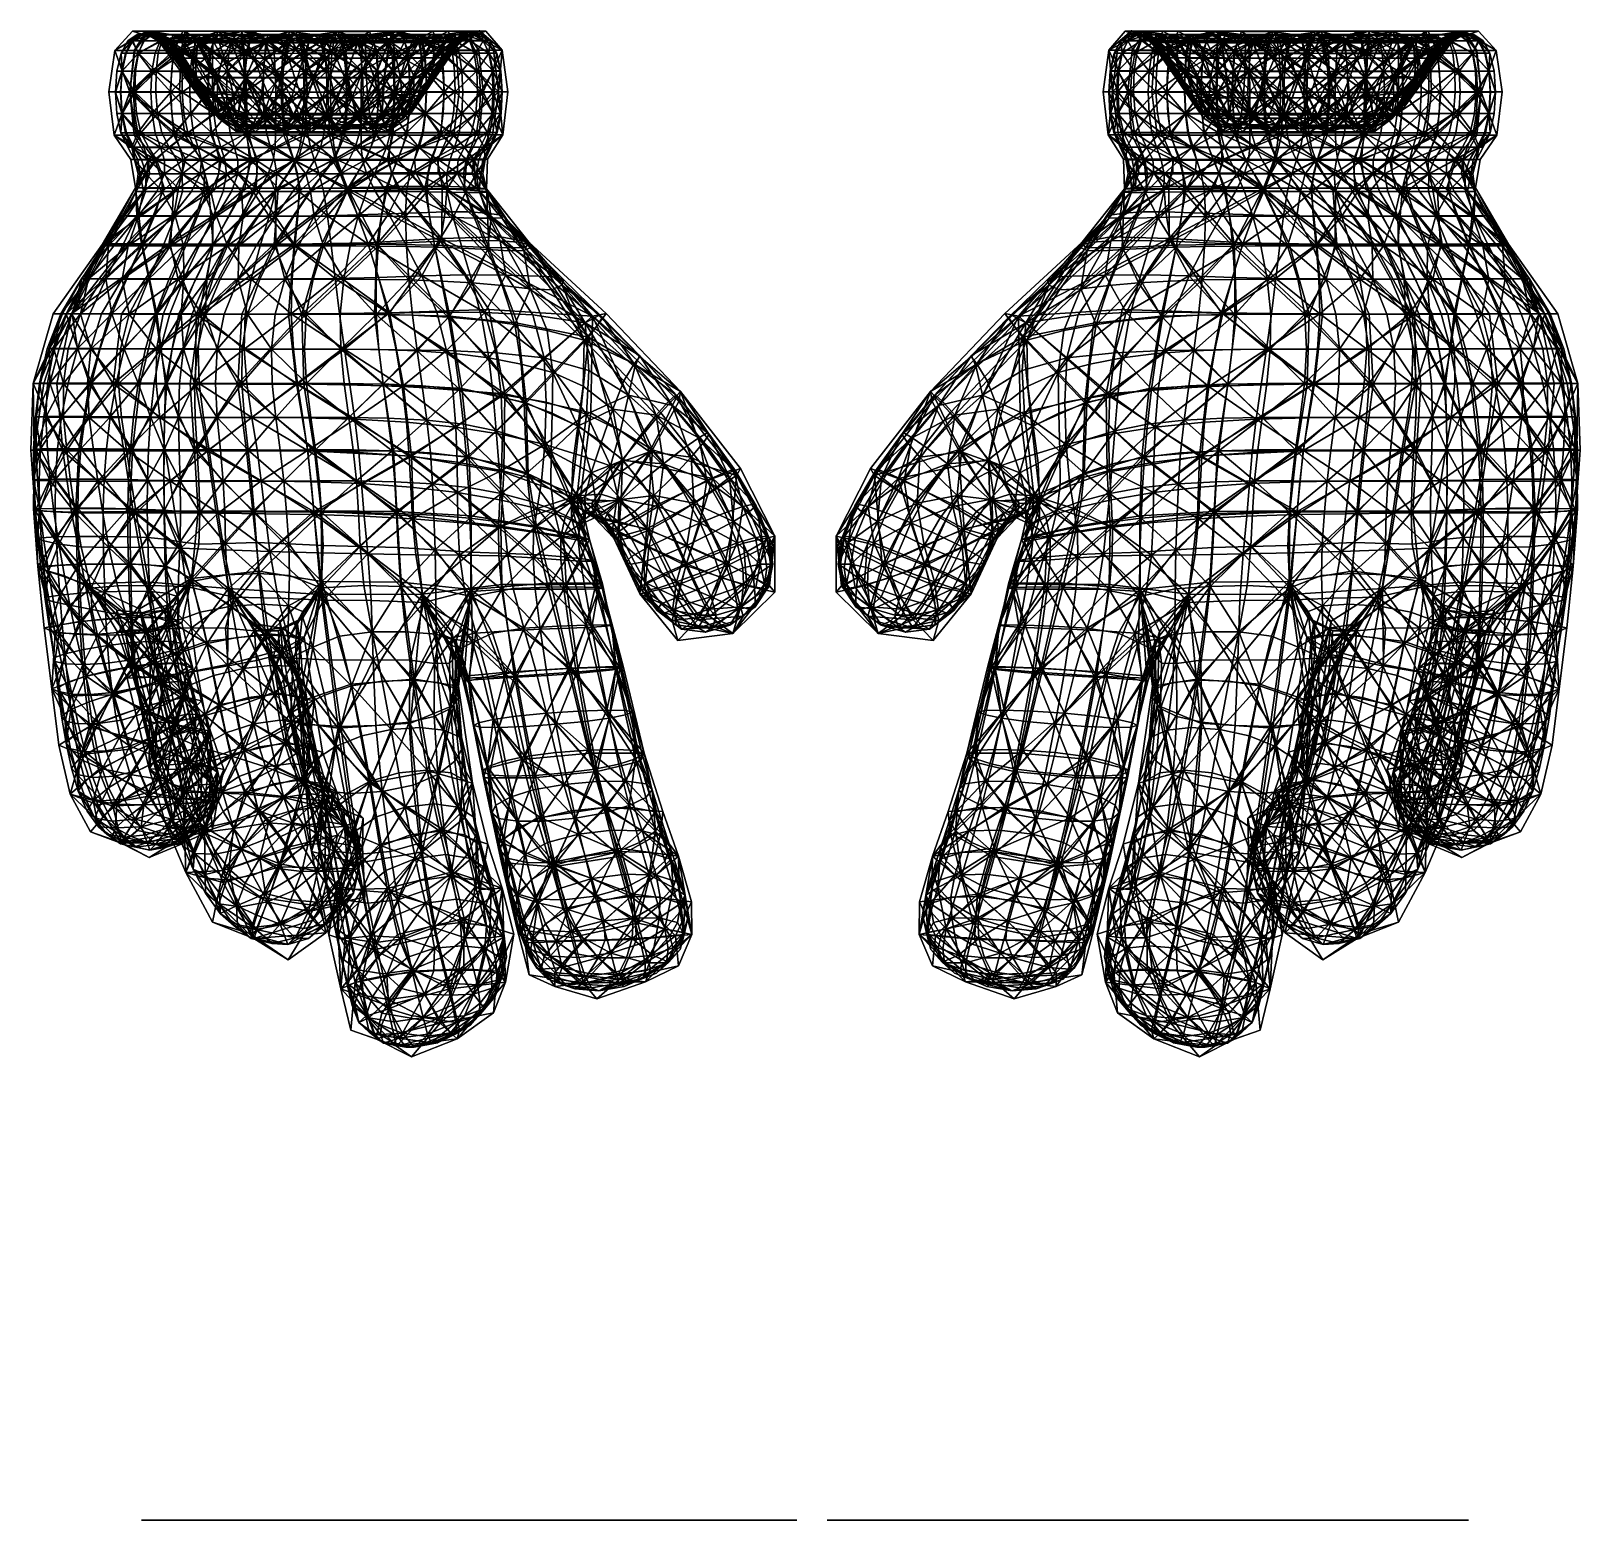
# Model space of a CAD drawing. Extents: x -333 to -8, y 0 to 313.
import ezdxf

# ---------------------------------------------------------------- set-up
doc = ezdxf.new("R2010")
doc.units = 0
for name, color, linetype in [('Box02', 7, 'CONTINUOUS'), ('Box03', 7, 'CONTINUOUS'), ('Box04', 7, 'CONTINUOUS'), ('Box05', 7, 'CONTINUOUS'), ('Text01', 18, 'CONTINUOUS'), ('Text02', 18, 'CONTINUOUS')]:
    doc.layers.add(name, color=color, linetype=linetype)

msp = doc.modelspace()

# ---------------------------------------------------------------- meshes
at = {"layer": 'Box02', "color": 7}
mesh = msp.add_polyface(dxfattribs=at)
corners = [(-93.955345, 307.829437, -6.469466), (-98.31591, 304.067993, -2.562898), (-97.746399, 307.841553, -1.949579), (-94.421944, 304.055511, -7.125228), (-101.269341, 307.855164, 3.410494), (-101.955368, 304.082092, 2.872063), (-102.194992, 299.681213, 2.623276), (-94.568558, 299.654388, -7.335005), (-105.655807, 307.879822, 15.565938), (-104.84623, 304.095947, 8.922347), (-106.494415, 304.107697, 15.330643), (-104.060387, 307.86853, 9.339433), (-106.786369, 299.707092, 15.143895), (-105.124191, 299.695221, 8.683329), (-90.798752, 304.101044, 39.930096), (-96.347046, 307.883942, 36.727757), (-96.776962, 304.112091, 37.494568), (-96.864326, 299.711609, 37.79562), (-106.405846, 304.115479, 21.83964), (-105.591835, 307.887299, 21.818684), (-103.958832, 307.890656, 27.697018), (-104.686249, 304.119019, 28.001713), (-104.903061, 299.718567, 28.066822), (-106.673248, 299.714966, 21.764883), (-101.441376, 304.117981, 33.369228), (-100.847115, 307.889648, 32.800259), (-101.594017, 299.717529, 33.570229), (-94.083221, 306.85202, 13.635711), (-97.746468, 310.105957, 17.464609), (-95.092613, 306.858459, 17.845673), (-95.186066, 306.862579, 21.546005), (-92.477547, 302.946014, 18.110174)]
mesh.append_faces([[corners[k] for k in face] for face in [(0, 1, 2), (1, 0, 3), (4, 1, 5), (1, 4, 2), (1, 6, 5), (7, 1, 3), (8, 9, 10), (9, 8, 11), (12, 9, 13), (9, 12, 10), (6, 9, 5), (4, 9, 11), (9, 4, 5), (14, 15, 16), (17, 14, 16), (8, 18, 19), (18, 8, 10), (20, 18, 21), (18, 20, 19), (22, 18, 23), (18, 22, 21), (12, 18, 10), (18, 12, 23), (15, 24, 16), (24, 15, 25), (17, 24, 26), (24, 17, 16), (22, 24, 21), (24, 22, 26), (20, 24, 25), (24, 20, 21), (27, 28, 29), (28, 30, 29), (30, 31, 29)]], dxfattribs={"vtx0": -1})
mesh = msp.add_polyface(dxfattribs=at)
corners = [(-105.655807, 307.879822, 15.565938), (-102.760704, 310.472839, 10.039576), (-104.060387, 307.86853, 9.339433), (-104.269264, 310.483398, 15.963574), (-101.269341, 307.855164, 3.410494), (-100.134644, 310.460297, 4.312251), (-98.612862, 311.779633, 5.462264), (-101.030174, 311.791107, 10.921022), (-102.427231, 311.800751, 16.456964), (-96.804436, 310.447449, -0.923683), (-97.746468, 310.105957, 17.464609), (-98.951759, 311.705566, 11.882027), (-100.222153, 311.714172, 16.979506), (-96.347046, 307.883942, 36.727757), (-99.868469, 310.492432, 31.857748), (-100.847115, 307.889648, 32.800259), (-103.958832, 307.890656, 27.697018), (-102.758461, 310.493439, 27.195057), (-101.142456, 311.809784, 26.5697), (-98.533165, 311.808777, 30.685997), (-104.246956, 310.490356, 21.789534), (-105.591835, 307.887299, 21.818684), (-102.45256, 311.807037, 21.749937), (-100.290039, 311.719696, 21.697649), (-99.168076, 311.722076, 25.8948), (-96.868942, 311.7211, 29.42931)]
mesh.append_faces([[corners[k] for k in face] for face in [(0, 1, 2), (1, 0, 3), (4, 1, 5), (1, 4, 2), (6, 1, 7), (1, 6, 5), (8, 1, 3), (1, 8, 7), (9, 4, 5), (10, 11, 12), (8, 11, 7), (11, 8, 12), (11, 6, 7), (13, 14, 15), (16, 14, 17), (14, 16, 15), (18, 14, 19), (14, 18, 17), (0, 20, 3), (20, 0, 21), (8, 20, 22), (20, 8, 3), (18, 20, 17), (20, 18, 22), (16, 20, 21), (20, 16, 17), (23, 10, 12), (18, 23, 22), (23, 18, 24), (8, 23, 12), (23, 8, 22), (18, 25, 24), (25, 18, 19)]], dxfattribs={"vtx0": -1})
mesh = msp.add_polyface(dxfattribs=at)
corners = [(-93.955345, 307.829437, -6.469466), (-96.804436, 310.447449, -0.923683), (-93.183441, 310.436005, -5.373512), (-97.746399, 307.841553, -1.949579), (-92.123375, 311.757172, -3.943109), (-95.526764, 311.767792, 0.400837), (-98.612862, 311.779633, 5.462264), (-100.134644, 310.460297, 4.312251), (-101.269341, 307.855164, 3.410494), (-94.654228, 310.089417, 8.04674), (-93.95015, 311.684631, 1.91003), (-96.765533, 311.695282, 6.745452), (-98.951759, 311.705566, 11.882027), (-97.746468, 310.105957, 17.464609), (-96.608452, 310.09845, 12.820839), (-96.347046, 307.883942, 36.727757), (-90.142723, 310.477081, 37.665062), (-95.641663, 310.487061, 35.455215), (-99.868469, 310.492432, 31.857748), (-94.661018, 311.803833, 33.868591), (-98.533165, 311.808777, 30.685997), (-100.290039, 311.719696, 21.697649), (-97.840744, 310.110748, 21.630421), (-96.892647, 310.112762, 25.244232), (-99.168076, 311.722076, 25.8948), (-91.874756, 310.108002, 30.519651), (-96.868942, 311.7211, 29.42931), (-93.405304, 311.716675, 32.159523), (-94.903526, 310.111877, 28.231991), (-94.083221, 306.85202, 13.635711), (-92.664658, 306.863495, 27.23834), (-94.373451, 306.864258, 24.691849), (-95.186066, 306.862579, 21.546005)]
mesh.append_faces([[corners[k] for k in face] for face in [(0, 1, 2), (1, 0, 3), (4, 1, 5), (1, 4, 2), (6, 1, 7), (1, 6, 5), (8, 1, 3), (9, 10, 11), (6, 10, 5), (10, 6, 11), (12, 13, 14), (6, 12, 11), (9, 12, 14), (12, 9, 11), (15, 16, 17), (18, 15, 17), (19, 18, 17), (18, 19, 20), (13, 21, 22), (23, 21, 24), (21, 23, 22), (25, 26, 27), (26, 25, 28), (19, 26, 20), (26, 19, 27), (23, 26, 28), (26, 23, 24), (13, 29, 14), (29, 9, 14), (23, 30, 31), (30, 23, 28), (32, 13, 22), (23, 32, 22), (32, 23, 31)]], dxfattribs={"vtx0": -1})
mesh = msp.add_polyface(dxfattribs=at)
corners = [(-96.347046, 307.883942, 36.727757), (-90.798752, 304.101044, 39.930096), (-90.548973, 307.873291, 39.078835), (-93.955345, 307.829437, -6.469466), (-90.767548, 304.046448, -10.557618), (-94.421944, 304.055511, -7.125228), (-90.359901, 307.820618, -9.877858), (-89.207268, 310.071381, -0.501922), (-93.95015, 311.684631, 1.91003), (-92.111328, 310.080017, 3.489946), (-90.792274, 311.674988, -2.283996), (-94.654228, 310.089417, 8.04674), (-92.123375, 311.757172, -3.943109), (-95.526764, 311.767792, 0.400837), (-90.142723, 310.477081, 37.665062), (-94.661018, 311.803833, 33.868591), (-89.562263, 311.794739, 35.88723), (-95.641663, 310.487061, 35.455215), (-88.789833, 311.708618, 33.943779), (-91.874756, 310.108002, 30.519651), (-93.405304, 311.716675, 32.159523), (-89.685013, 310.427551, -8.742519), (-93.183441, 310.436005, -5.373512), (-88.75415, 311.749237, -7.24942), (-87.578583, 311.667633, -5.496384), (-94.083221, 306.85202, 13.635711), (-92.3405, 306.844177, 9.251051), (-89.978943, 302.760651, 10.502378), (-92.477547, 302.946014, 18.110174), (-95.092613, 306.858459, 17.845673), (-90.04705, 306.835999, 5.026628), (-92.664658, 306.863495, 27.23834), (-94.903526, 310.111877, 28.231991), (-90.069557, 306.860229, 29.140621), (-91.782082, 302.812134, 24.112352), (-94.373451, 306.864258, 24.691849), (-88.247459, 302.947601, 27.875507), (-90.369301, 302.88089, 26.304676), (-95.186066, 306.862579, 21.546005), (-92.516502, 302.880066, 21.364021)]
mesh.append_faces([[corners[k] for k in face] for face in [(0, 1, 2), (3, 4, 5), (4, 3, 6), (7, 8, 9), (8, 7, 10), (8, 11, 9), (12, 8, 10), (8, 12, 13), (14, 0, 2), (15, 14, 16), (14, 15, 17), (18, 19, 20), (15, 18, 20), (18, 15, 16), (3, 21, 6), (21, 3, 22), (12, 21, 22), (21, 12, 23), (24, 12, 10), (11, 25, 26), (25, 27, 26), (28, 25, 29), (30, 7, 9), (27, 30, 26), (11, 30, 9), (30, 11, 26), (19, 31, 32), (31, 19, 33), (31, 34, 35), (36, 31, 33), (31, 36, 37), (28, 38, 39), (34, 38, 35)]], dxfattribs={"vtx0": -1})
mesh = msp.add_polyface(dxfattribs=at)
corners = [(-84.019905, 307.859772, 40.121086), (-90.798752, 304.101044, 39.930096), (-84.08989, 304.087006, 40.976803), (-90.548973, 307.873291, 39.078835), (-86.916367, 307.814545, -12.461939), (-83.958565, 304.036377, -15.199677), (-87.297989, 304.040283, -13.151844), (-90.767548, 304.046448, -10.557618), (-90.359901, 307.820618, -9.877858), (-83.737694, 311.783234, 36.889549), (-90.142723, 310.477081, 37.665062), (-83.911964, 310.464447, 38.699268), (-89.562263, 311.794739, 35.88723), (-91.874756, 310.108002, 30.519651), (-88.789833, 311.708618, 33.943779), (-87.807678, 310.101044, 32.033165), (-83.076668, 310.092255, 32.819214), (-83.468712, 311.698425, 34.870132), (-89.685013, 310.427551, -8.742519), (-86.283722, 310.421661, -11.310254), (-85.414917, 311.743622, -9.787342), (-88.75415, 311.749237, -7.24942), (-82.954117, 310.417877, -13.356264), (-89.207268, 310.071381, -0.501922), (-87.578583, 311.667633, -5.496384), (-90.792274, 311.674988, -2.283996), (-86.169594, 310.064728, -3.58123), (-92.123375, 311.757172, -3.943109), (-84.324814, 311.662323, -7.983758), (-83.028282, 310.059814, -5.990051), (-90.04705, 306.835999, 5.026628), (-87.385498, 306.82843, 1.297373), (-85.437866, 302.712372, 3.257423), (-86.598045, 306.854401, 30.35383), (-90.069557, 306.860229, 29.140621), (-88.247459, 302.947601, 27.875507), (-85.385849, 302.873566, 28.759365), (-84.538437, 306.822449, -1.601782)]
mesh.append_faces([[corners[k] for k in face] for face in [(0, 1, 2), (1, 0, 3), (4, 5, 6), (4, 7, 8), (7, 4, 6), (9, 10, 11), (10, 9, 12), (0, 10, 3), (10, 0, 11), (13, 14, 15), (14, 16, 15), (9, 14, 12), (14, 9, 17), (4, 18, 19), (18, 4, 8), (20, 18, 21), (18, 20, 19), (22, 4, 19), (23, 24, 25), (24, 23, 26), (27, 24, 21), (20, 24, 28), (24, 20, 21), (29, 24, 26), (23, 30, 31), (30, 32, 31), (13, 33, 34), (33, 13, 15), (35, 33, 36), (33, 35, 34), (16, 33, 15), (23, 37, 26), (37, 23, 31), (32, 37, 31)]], dxfattribs={"vtx0": -1})
mesh = msp.add_polyface(dxfattribs=at)
corners = [(-84.080063, 299.686249, 41.296024), (-77.233551, 304.072144, 40.935692), (-84.08989, 304.087006, 40.976803), (-84.019905, 307.859772, 40.121086), (-80.310097, 307.808502, -16.305883), (-83.958565, 304.036377, -15.199677), (-83.581001, 307.810699, -14.508884), (-80.69455, 304.03421, -16.992893), (-86.916367, 307.814545, -12.461939), (-77.489693, 310.45105, 38.769798), (-83.911964, 310.464447, 38.699268), (-83.737694, 311.783234, 36.889549), (-83.076668, 310.092255, 32.819214), (-88.789833, 311.708618, 33.943779), (-83.468712, 311.698425, 34.870132), (-77.888153, 311.687561, 35.026619), (-82.954117, 310.417877, -13.356264), (-79.670761, 310.41568, -15.160102), (-78.809677, 311.737701, -13.63498), (-82.101486, 311.739899, -11.826117), (-85.414917, 311.743622, -9.787342), (-86.283722, 310.421661, -11.310254), (-83.028282, 310.059814, -5.990051), (-81.046692, 311.658752, -10.002743), (-84.324814, 311.662323, -7.983758), (-79.813332, 310.056396, -7.970449), (-87.578583, 311.667633, -5.496384), (-78.157974, 306.838989, 30.861155), (-82.533165, 306.847015, 30.914999), (-81.995049, 302.763519, 29.01792), (-86.598045, 306.854401, 30.35383), (-85.385849, 302.873566, 28.759365), (-84.538437, 306.822449, -1.601782), (-81.540161, 306.817993, -3.896772), (-86.169594, 310.064728, -3.58123), (-79.910034, 302.703033, -1.595416), (-82.767029, 302.707092, 0.568113), (-85.437866, 302.712372, 3.257423), (-78.424965, 306.814819, -5.813533)]
mesh.append_faces([[corners[k] for k in face] for face in [(0, 1, 2), (1, 3, 2), (4, 5, 6), (5, 4, 7), (5, 8, 6), (3, 9, 10), (9, 11, 10), (12, 13, 14), (11, 15, 14), (15, 12, 14), (4, 16, 17), (16, 4, 6), (18, 16, 19), (20, 16, 21), (16, 20, 19), (8, 16, 6), (22, 23, 24), (23, 22, 25), (20, 23, 19), (23, 20, 24), (23, 18, 19), (26, 22, 24), (12, 27, 28), (27, 29, 28), (29, 30, 28), (30, 29, 31), (30, 12, 28), (22, 32, 33), (32, 22, 34), (35, 32, 36), (32, 35, 33), (32, 37, 36), (38, 22, 33)]], dxfattribs={"vtx0": -1})
mesh = msp.add_polyface(dxfattribs=at)
corners = [(-84.019905, 307.859772, 40.121086), (-77.233551, 304.072144, 40.935692), (-77.326897, 307.84549, 40.122093), (-80.310097, 307.808502, -16.305883), (-77.451218, 304.033112, -18.823261), (-80.69455, 304.03421, -16.992893), (-77.059921, 307.807434, -18.140116), (-73.563324, 307.807861, -19.897512), (-77.489693, 310.45105, 38.769798), (-83.737694, 311.783234, 36.889549), (-77.688072, 311.771027, 37.023182), (-71.914177, 311.759796, 36.435772), (-77.888153, 311.687561, 35.026619), (-73.120293, 310.073914, 32.395664), (-78.056084, 310.082825, 32.924484), (-83.076668, 310.092255, 32.819214), (-82.954117, 310.417877, -13.356264), (-78.809677, 311.737701, -13.63498), (-79.670761, 310.41568, -15.160102), (-76.554733, 310.054291, -9.764492), (-81.046692, 311.658752, -10.002743), (-79.813332, 310.056396, -7.970449), (-77.759956, 311.656586, -11.809964), (-76.408226, 310.414581, -17.001312), (-75.535294, 311.736603, -15.483179), (-74.480324, 311.655518, -13.662047), (-78.157974, 306.838989, 30.861155), (-81.995049, 302.763519, 29.01792), (-78.285667, 302.722137, 28.712847), (-74.441483, 302.715576, 27.896639), (-78.424965, 306.814819, -5.813533), (-75.227135, 306.812866, -7.578002), (-73.774361, 302.698303, -5.168256), (-76.901077, 302.700134, -3.438944), (-79.910034, 302.703033, -1.595416), (-81.540161, 306.817993, -3.896772), (-83.028282, 310.059814, -5.990051)]
mesh.append_faces([[corners[k] for k in face] for face in [(0, 1, 2), (3, 4, 5), (4, 3, 6), (7, 4, 6), (8, 0, 2), (9, 8, 10), (8, 11, 10), (12, 13, 14), (11, 12, 10), (12, 9, 10), (15, 12, 14), (16, 17, 18), (19, 20, 21), (20, 19, 22), (17, 20, 22), (3, 23, 6), (23, 3, 18), (23, 7, 6), (17, 23, 18), (23, 17, 24), (19, 25, 22), (17, 25, 24), (25, 17, 22), (13, 26, 14), (26, 15, 14), (27, 26, 28), (26, 29, 28), (19, 30, 31), (30, 19, 21), (32, 30, 33), (30, 32, 31), (34, 30, 35), (30, 34, 33), (36, 30, 21)]], dxfattribs={"vtx0": -1})
mesh = msp.add_polyface(dxfattribs=at)
corners = [(-71.036972, 307.832489, 39.349449), (-77.233551, 304.072144, 40.935692), (-70.812881, 304.058685, 40.10775), (-77.326897, 307.84549, 40.122093), (-70.745384, 299.657654, 40.343479), (-73.563324, 307.807861, -19.897512), (-69.91922, 304.03598, -22.166908), (-73.951729, 304.033569, -20.583645), (-69.553146, 307.810181, -21.464001), (-77.451218, 304.033112, -18.823261), (-77.489693, 310.45105, 38.769798), (-71.416229, 310.438812, 38.088638), (-71.914177, 311.759796, 36.435772), (-73.120293, 310.073914, 32.395664), (-77.888153, 311.687561, 35.026619), (-72.494354, 311.67746, 34.501293), (-67.733513, 311.669617, 33.382195), (-76.408226, 310.414581, -17.001312), (-72.915451, 310.414948, -18.754305), (-72.051956, 311.736938, -17.232531), (-75.535294, 311.736603, -15.483179), (-68.941414, 310.417145, -20.293491), (-74.480324, 311.655518, -13.662047), (-76.554733, 310.054291, -9.764492), (-73.282486, 310.053284, -11.614249), (-71.01667, 311.655762, -15.410686), (-69.853447, 310.053467, -13.367271), (-78.157974, 306.838989, 30.861155), (-73.755524, 306.831299, 30.229326), (-74.441483, 302.715576, 27.896639), (-69.608871, 306.824921, 29.056549), (-70.646278, 302.7099, 26.621809), (-71.980949, 306.81192, -9.416114), (-75.227135, 306.812866, -7.578002), (-73.774361, 302.698303, -5.168256), (-70.564079, 302.697449, -6.989132)]
mesh.append_faces([[corners[k] for k in face] for face in [(0, 1, 2), (1, 0, 3), (1, 4, 2), (5, 6, 7), (6, 5, 8), (9, 5, 7), (0, 10, 3), (10, 0, 11), (12, 10, 11), (13, 14, 15), (14, 12, 15), (16, 13, 15), (12, 16, 15), (5, 17, 18), (19, 17, 20), (17, 19, 18), (19, 21, 18), (21, 5, 18), (22, 23, 24), (19, 22, 25), (22, 19, 20), (26, 22, 24), (22, 26, 25), (27, 13, 28), (29, 27, 28), (13, 30, 28), (29, 30, 31), (30, 29, 28), (23, 32, 24), (32, 23, 33), (32, 26, 24), (34, 32, 33), (32, 34, 35)]], dxfattribs={"vtx0": -1})
mesh = msp.add_polyface(dxfattribs=at)
corners = [(-71.036972, 307.832489, 39.349449), (-65.411057, 304.048798, 38.793968), (-65.717171, 307.822876, 38.070736), (-70.812881, 304.058685, 40.10775), (-70.745384, 299.657654, 40.343479), (-64.762215, 307.814758, -22.725513), (-69.91922, 304.03598, -22.166908), (-69.553146, 307.810181, -21.464001), (-65.076843, 304.040771, -23.465904), (-65.181343, 299.639618, -23.699135), (-66.231873, 310.429688, 36.867756), (-71.416229, 310.438812, 38.088638), (-71.914177, 311.759796, 36.435772), (-66.916786, 311.751251, 35.27494), (-73.120293, 310.073914, 32.395664), (-67.733513, 311.669617, 33.382195), (-68.643669, 310.066833, 31.279427), (-64.524734, 310.061371, 29.716461), (-68.941414, 310.417145, -20.293491), (-64.235062, 310.421448, -21.493275), (-63.552773, 311.742859, -19.881973), (-68.133247, 311.738922, -18.744856), (-72.051956, 311.736938, -17.232531), (-73.563324, 307.807861, -19.897512), (-69.853447, 310.053467, -13.367271), (-67.177864, 311.657532, -16.907568), (-71.01667, 311.655762, -15.410686), (-66.124481, 310.055023, -14.871105), (-69.608871, 306.824921, 29.056549), (-66.915642, 302.7052, 25.006001), (-65.674713, 306.819855, 27.476458), (-70.646278, 302.7099, 26.621809), (-71.980949, 306.81192, -9.416114), (-68.606117, 306.812073, -11.180788), (-67.256561, 302.697571, -8.769035), (-70.564079, 302.697449, -6.989132), (-65.022308, 306.813416, -12.724944)]
mesh.append_faces([[corners[k] for k in face] for face in [(0, 1, 2), (1, 0, 3), (4, 1, 3), (5, 6, 7), (6, 5, 8), (9, 6, 8), (0, 10, 11), (10, 0, 2), (12, 10, 13), (10, 12, 11), (14, 15, 16), (15, 17, 16), (15, 12, 13), (5, 18, 19), (18, 5, 7), (20, 18, 21), (18, 22, 21), (23, 18, 7), (24, 25, 26), (25, 24, 27), (22, 25, 21), (25, 22, 26), (25, 20, 21), (28, 14, 16), (29, 28, 30), (28, 29, 31), (17, 28, 16), (28, 17, 30), (24, 32, 33), (34, 32, 35), (32, 34, 33), (34, 36, 33), (24, 36, 27), (36, 24, 33)]], dxfattribs={"vtx0": -1})
mesh = msp.add_polyface(dxfattribs=at)
corners = [(-61.131023, 307.816162, 36.401573), (-57.665585, 310.418884, 33.303127), (-61.720406, 310.423187, 35.231228), (-62.508522, 311.745087, 33.673695), (-58.502018, 311.740875, 31.765034), (-54.709896, 311.738312, 29.681961), (-66.231873, 310.429688, 36.867756), (-66.916786, 311.751251, 35.27494), (-65.717171, 307.822876, 38.070736), (-64.524734, 310.061371, 29.716461), (-67.733513, 311.669617, 33.382195), (-63.456318, 311.663788, 31.808821), (-56.954002, 310.054901, 25.813057), (-59.513462, 311.659729, 29.920681), (-55.75563, 311.657166, 27.857273), (-60.662003, 310.057434, 27.847445), (-68.941414, 310.417145, -20.293491), (-63.552773, 311.742859, -19.881973), (-64.235062, 310.421448, -21.493275), (-61.95245, 310.058075, -15.973303), (-67.177864, 311.657532, -16.907568), (-66.124481, 310.055023, -14.871105), (-62.772766, 311.661041, -18.004389), (-58.545349, 310.428253, -22.228065), (-64.762215, 307.814758, -22.725513), (-52.511536, 307.830688, -23.740049), (-58.923393, 307.822052, -23.56798), (-58.084133, 311.749023, -20.505705), (-57.610252, 311.666473, -18.552837), (-57.194225, 310.062744, -16.521412), (-61.909729, 306.81604, 25.622696), (-65.022308, 306.813416, -12.724944), (-56.906563, 306.819855, -14.563374)]
mesh.append_faces([[corners[k] for k in face] for face in [(0, 1, 2), (3, 1, 4), (1, 3, 2), (1, 5, 4), (3, 6, 2), (6, 3, 7), (0, 6, 8), (6, 0, 2), (9, 10, 11), (3, 10, 7), (10, 3, 11), (12, 13, 14), (13, 12, 15), (5, 13, 4), (3, 13, 11), (13, 3, 4), (9, 13, 15), (13, 9, 11), (16, 17, 18), (19, 20, 21), (20, 19, 22), (17, 20, 22), (23, 24, 18), (23, 25, 26), (17, 23, 18), (23, 17, 27), (19, 28, 22), (28, 19, 29), (17, 28, 27), (28, 17, 22), (12, 30, 15), (30, 9, 15), (31, 19, 21), (19, 32, 29)]], dxfattribs={"vtx0": -1})
mesh = msp.add_polyface(dxfattribs=at)
corners = [(-61.131023, 307.816162, 36.401573), (-65.411057, 304.048798, 38.793968), (-60.779438, 304.041931, 37.104889), (-65.717171, 307.822876, 38.070736), (-60.686455, 299.640747, 37.299194), (-56.669399, 304.037476, 35.151054), (-57.042072, 307.811768, 34.457592), (-64.762215, 307.814758, -22.725513), (-59.147743, 304.04834, -24.373499), (-65.076843, 304.040771, -23.465904), (-58.923393, 307.822052, -23.56798), (-65.181343, 299.639618, -23.699135), (-52.511536, 307.830688, -23.740049), (-57.665585, 310.418884, 33.303127), (-58.545349, 310.428253, -22.228065), (-61.909729, 306.81604, 25.622696), (-56.954002, 310.054901, 25.813057), (-58.270618, 306.813477, 23.628908), (-64.524734, 310.061371, 29.716461), (-65.674713, 306.819855, 27.476458), (-66.915642, 302.7052, 25.006001), (-63.265148, 302.701508, 23.166866), (-59.710388, 302.698944, 21.222065), (-64.736763, 298.479858, 20.400381), (-61.95245, 310.058075, -15.973303), (-65.022308, 306.813416, -12.724944), (-61.149231, 306.815979, -13.9015), (-60.295124, 302.700836, -11.675757), (-63.838135, 302.6987, -10.375422), (-67.256561, 302.697571, -8.769035), (-62.538731, 298.476929, -7.728884), (-54.714069, 306.812134, 21.628736), (-56.266945, 302.697571, 19.289244), (-57.946846, 298.475952, 16.642412), (-56.906563, 306.819855, -14.563374), (-56.613853, 302.703979, -12.537499), (-56.182697, 298.481201, -10.302566)]
mesh.append_faces([[corners[k] for k in face] for face in [(0, 1, 2), (1, 0, 3), (1, 4, 2), (4, 5, 2), (0, 5, 6), (5, 0, 2), (7, 8, 9), (8, 7, 10), (8, 11, 9), (12, 8, 10), (13, 0, 6), (7, 14, 10), (15, 16, 17), (18, 15, 19), (20, 15, 21), (15, 20, 19), (22, 15, 17), (15, 22, 21), (22, 23, 21), (23, 20, 21), (24, 25, 26), (27, 25, 28), (25, 27, 26), (25, 29, 28), (29, 30, 28), (30, 27, 28), (22, 31, 32), (31, 22, 17), (33, 22, 32), (34, 24, 26), (27, 34, 26), (34, 27, 35), (27, 36, 35)]], dxfattribs={"vtx0": -1})
mesh = msp.add_polyface(dxfattribs=at)
corners = [(-57.665585, 310.418884, 33.303127), (-53.213848, 307.809174, 32.354416), (-53.851177, 310.416321, 31.207533), (-54.709896, 311.738312, 29.681961), (-59.513462, 311.659729, 29.920681), (-55.75563, 311.657166, 27.857273), (-50.060944, 310.41507, 29.06852), (-50.944782, 311.737061, 27.55747), (-47.219086, 311.737366, 25.158968), (-56.954002, 310.054901, 25.813057), (-52.03352, 311.655914, 25.758095), (-53.299248, 310.053589, 23.753984), (-49.744049, 310.05368, 21.477131), (-48.379143, 311.656097, 23.40966), (-52.511536, 307.830688, -23.740049), (-58.545349, 310.428253, -22.228065), (-52.340515, 310.436279, -22.301676), (-52.179146, 311.756287, -20.482862), (-58.084133, 311.749023, -20.505705), (-46.088776, 310.444366, -21.517914), (-46.289619, 311.76358, -19.680254), (-46.001514, 307.839355, -22.990364), (-52.210716, 310.068176, -16.47509), (-46.686741, 311.67926, -17.698557), (-52.108765, 311.672882, -18.4764), (-47.362846, 310.073608, -15.793983), (-57.610252, 311.666473, -18.552837), (-57.194225, 310.062744, -16.521412), (-54.714069, 306.812134, 21.628736), (-56.906563, 306.819855, -14.563374), (-48.400642, 306.828827, -14.187699)]
mesh.append_faces([[corners[k] for k in face] for face in [(0, 1, 2), (3, 0, 2), (4, 3, 5), (1, 6, 2), (3, 6, 7), (6, 3, 2), (6, 8, 7), (9, 10, 11), (10, 9, 5), (12, 10, 13), (10, 12, 11), (8, 10, 7), (10, 8, 13), (3, 10, 5), (10, 3, 7), (14, 15, 16), (17, 15, 18), (15, 17, 16), (17, 19, 16), (19, 17, 20), (14, 19, 21), (19, 14, 16), (22, 23, 24), (23, 22, 25), (17, 23, 20), (23, 17, 24), (17, 26, 24), (26, 17, 18), (22, 26, 27), (26, 22, 24), (28, 9, 11), (12, 28, 11), (29, 22, 27), (22, 30, 25)]], dxfattribs={"vtx0": -1})
mesh = msp.add_polyface(dxfattribs=at)
corners = [(-53.213848, 307.809174, 32.354416), (-56.669399, 304.037476, 35.151054), (-52.83231, 304.034912, 33.042999), (-57.042072, 307.811768, 34.457592), (-52.730659, 299.633698, 33.229519), (-49.019543, 304.03363, 30.891268), (-49.409897, 307.807922, 30.207649), (-52.511536, 307.830688, -23.740049), (-45.945122, 304.066376, -23.876444), (-52.610859, 304.057312, -24.605183), (-46.001514, 307.839355, -22.990364), (-52.699539, 299.656372, -24.938021), (-59.147743, 304.04834, -24.373499), (-57.665585, 310.418884, 33.303127), (-50.060944, 310.41507, 29.06852), (-45.603966, 307.80835, 27.755407), (-49.744049, 310.05368, 21.477131), (-48.053074, 306.813324, 16.918558), (-51.291183, 306.812073, 19.449505), (-52.986202, 302.697357, 17.218164), (-49.91954, 302.698334, 14.858582), (-47.11834, 302.70047, 12.060251), (-56.954002, 310.054901, 25.813057), (-54.714069, 306.812134, 21.628736), (-58.270618, 306.813477, 23.628908), (-56.266945, 302.697571, 19.289244), (-51.874031, 298.476379, 12.482146), (-52.210716, 310.068176, -16.47509), (-56.906563, 306.819855, -14.563374), (-52.566353, 306.824371, -14.671722), (-52.96051, 302.742249, -12.89718), (-56.613853, 302.703979, -12.537499), (-46.43544, 302.922058, -11.854345), (-48.400642, 306.828827, -14.187699), (-49.501274, 302.849792, -12.691332), (-50.365883, 299.04126, -11.116507), (-56.182697, 298.481201, -10.302566)]
mesh.append_faces([[corners[k] for k in face] for face in [(0, 1, 2), (1, 0, 3), (1, 4, 2), (0, 5, 6), (5, 0, 2), (4, 5, 2), (7, 8, 9), (8, 7, 10), (8, 11, 9), (11, 12, 9), (12, 7, 9), (0, 13, 3), (14, 0, 6), (15, 14, 6), (16, 17, 18), (19, 17, 20), (17, 19, 18), (17, 21, 20), (22, 23, 24), (19, 23, 18), (23, 19, 25), (23, 16, 18), (21, 26, 20), (27, 28, 29), (30, 28, 31), (28, 30, 29), (32, 33, 34), (30, 33, 29), (33, 30, 34), (33, 27, 29), (30, 35, 34), (35, 32, 34), (36, 30, 31)]], dxfattribs={"vtx0": -1})
mesh = msp.add_polyface(dxfattribs=at)
corners = [(-45.603966, 307.80835, 27.755407), (-49.019543, 304.03363, 30.891268), (-45.19413, 304.034088, 28.426287), (-49.409897, 307.807922, 30.207649), (-41.319107, 304.036713, 25.378483), (-39.868191, 307.846771, -21.067574), (-45.945122, 304.066376, -23.876444), (-46.001514, 307.839355, -22.990364), (-42.519409, 310.417786, 23.663588), (-46.286488, 310.415436, 26.636927), (-41.769821, 307.810852, 24.735769), (-47.219086, 311.737366, 25.158968), (-43.5452, 311.739471, 22.253851), (-50.060944, 310.41507, 29.06852), (-43.117523, 310.058411, 15.497745), (-44.824524, 311.657959, 20.598486), (-41.40168, 311.661682, 17.11108), (-46.334705, 310.055237, 18.789413), (-48.379143, 311.656097, 23.40966), (-49.744049, 310.05368, 21.477131), (-46.088776, 310.444366, -21.517914), (-40.867363, 311.769806, -17.964697), (-46.289619, 311.76358, -19.680254), (-43.011528, 310.078186, -14.437748), (-46.686741, 311.67926, -17.698557), (-47.362846, 310.073608, -15.793983), (-41.762623, 311.684692, -16.14279), (-48.053074, 306.813324, 16.918558), (-45.050838, 306.815979, 13.863223), (-47.11834, 302.70047, 12.060251), (-48.400642, 306.828827, -14.187699), (-44.68148, 306.832581, -13.072459), (-46.43544, 302.922058, -11.854345), (-41.680908, 306.834961, -11.287157), (-42.335583, 306.820038, 10.110834)]
mesh.append_faces([[corners[k] for k in face] for face in [(0, 1, 2), (1, 0, 3), (4, 0, 2), (5, 6, 7), (0, 8, 9), (8, 0, 10), (11, 8, 12), (8, 11, 9), (11, 13, 9), (13, 0, 9), (14, 15, 16), (15, 14, 17), (11, 15, 18), (15, 11, 12), (19, 15, 17), (15, 19, 18), (20, 5, 7), (21, 20, 22), (23, 24, 25), (24, 23, 26), (21, 24, 26), (24, 21, 22), (14, 27, 17), (27, 14, 28), (27, 19, 17), (29, 27, 28), (23, 30, 31), (30, 23, 25), (30, 32, 31), (33, 23, 31), (32, 33, 31), (14, 34, 28), (34, 29, 28)]], dxfattribs={"vtx0": -1})
mesh = msp.add_polyface(dxfattribs=at)
corners = [(-37.881226, 307.815857, 20.886835), (-41.319107, 304.036713, 25.378483), (-37.357506, 304.041901, 21.478285), (-41.769821, 307.810852, 24.735769), (-45.603966, 307.80835, 27.755407), (-45.945122, 304.066376, -23.876444), (-39.868191, 307.846771, -21.067574), (-39.629471, 304.074097, -21.902773), (-42.519409, 310.417786, 23.663588), (-38.751312, 310.422424, 19.899343), (-39.935539, 311.743683, 18.60952), (-43.5452, 311.739471, 22.253851), (-44.824524, 311.657959, 20.598486), (-41.40168, 311.661682, 17.11108), (-46.088776, 310.444366, -21.517914), (-40.258358, 310.451263, -19.680586), (-40.867363, 311.769806, -17.964697), (-35.317482, 310.455719, -16.593508), (-43.011528, 310.078186, -14.437748), (-37.754852, 311.688141, -13.73258), (-41.762623, 311.684692, -16.14279), (-39.517673, 310.081085, -12.366037), (-43.117523, 310.058411, 15.497745), (-38.142635, 311.667419, 12.733959), (-40.138802, 310.063293, 11.409032), (-37.640717, 310.06897, 6.856251), (-41.680908, 306.834961, -11.287157), (-36.968716, 310.082245, -9.624012), (-39.482246, 306.835876, -8.873833), (-42.115204, 302.78595, -8.171614), (-38.168812, 306.835297, -5.874532), (-40.563805, 302.922394, -2.335293), (-37.823925, 306.83316, -2.331295), (-38.530907, 306.829376, 1.713838), (-40.098534, 306.824768, 5.961125), (-42.609711, 302.74231, 4.970291), (-42.335583, 306.820038, 10.110834)]
mesh.append_faces([[corners[k] for k in face] for face in [(0, 1, 2), (1, 0, 3), (4, 1, 3), (5, 6, 7), (0, 8, 3), (8, 0, 9), (10, 8, 9), (8, 10, 11), (10, 12, 11), (12, 10, 13), (6, 14, 15), (14, 16, 15), (17, 6, 15), (16, 17, 15), (18, 19, 20), (19, 18, 21), (19, 16, 20), (22, 23, 24), (23, 22, 13), (23, 25, 24), (10, 23, 13), (18, 26, 21), (27, 26, 28), (26, 27, 21), (26, 29, 28), (30, 31, 32), (29, 30, 28), (25, 33, 34), (33, 35, 34), (31, 33, 32), (36, 22, 24), (35, 36, 34), (25, 36, 24), (36, 25, 34)]], dxfattribs={"vtx0": -1})
mesh = msp.add_polyface(dxfattribs=at)
corners = [(-34.142841, 304.079193, -18.399656), (-39.868191, 307.846771, -21.067574), (-34.586445, 307.851624, -17.720322), (-35.317482, 310.455719, -16.593508), (-32.959278, 311.775482, -11.54776), (-36.364204, 311.773804, -15.202998), (-40.867363, 311.769806, -17.964697), (-35.055176, 310.079041, -2.30965), (-32.983665, 311.688843, -6.698326), (-35.452076, 310.081604, -6.25683), (-36.968716, 310.082245, -9.624012), (-34.787258, 311.689575, -10.555303), (-37.754852, 311.688141, -13.73258), (-39.517673, 310.081085, -12.366037), (-37.881226, 307.815857, 20.886835), (-34.973793, 310.429688, 15.095031), (-38.751312, 310.422424, 19.899343), (-33.911942, 307.823669, 15.946694), (-39.935539, 311.743683, 18.60952), (-36.402493, 311.750244, 13.993372), (-33.335831, 311.757874, 8.757299), (-37.640717, 310.06897, 6.856251), (-38.142635, 311.667419, 12.733959), (-35.359341, 311.674072, 7.815789), (-33.363777, 311.680603, 2.705241), (-32.467896, 311.685883, -2.249021), (-35.865452, 310.074524, 2.172367), (-38.168812, 306.835297, -5.874532), (-37.823925, 306.83316, -2.331295), (-39.482246, 306.835876, -8.873833), (-38.530907, 306.829376, 1.713838)]
mesh.append_faces([[corners[k] for k in face] for face in [(0, 1, 2), (1, 3, 2), (4, 3, 5), (3, 6, 5), (7, 8, 9), (10, 8, 11), (8, 10, 9), (6, 12, 5), (4, 12, 11), (12, 4, 5), (10, 12, 13), (12, 10, 11), (14, 15, 16), (15, 14, 17), (18, 15, 19), (15, 18, 16), (15, 20, 19), (21, 22, 23), (20, 22, 19), (22, 20, 23), (22, 18, 19), (7, 24, 25), (24, 7, 26), (20, 24, 23), (21, 24, 26), (24, 21, 23), (7, 27, 28), (27, 7, 9), (10, 27, 9), (27, 10, 29), (7, 30, 26), (30, 7, 28), (30, 21, 26)]], dxfattribs={"vtx0": -1})
mesh = msp.add_polyface(dxfattribs=at)
corners = [(-26.780884, 307.848999, -2.009823), (-26.956015, 304.080566, -8.107579), (-27.749762, 307.852936, -7.903645), (-30.449289, 307.85376, -13.236412), (-34.142841, 304.079193, -18.399656), (-34.586445, 307.851624, -17.720322), (-26.983376, 304.06897, 4.394816), (-27.83568, 307.841797, 4.15725), (-35.317482, 310.455719, -16.593508), (-31.506151, 310.457642, -12.481446), (-32.959278, 311.775482, -11.54776), (-29.064373, 310.456848, -7.569169), (-28.232141, 310.453186, -2.08145), (-30.160683, 311.771393, -2.167066), (-30.831718, 311.774719, -7.151584), (-32.983665, 311.688843, -6.698326), (-35.055176, 310.079041, -2.30965), (-32.467896, 311.685883, -2.249021), (-34.787258, 311.689575, -10.555303), (-29.249464, 310.446503, 3.75695), (-30.388063, 307.832855, 10.256457), (-31.651594, 310.438202, 9.598337), (-33.335831, 311.757874, 8.757299), (-31.125305, 311.76535, 3.25319), (-34.973793, 310.429688, 15.095031), (-33.911942, 307.823669, 15.946694), (-33.363777, 311.680603, 2.705241)]
mesh.append_faces([[corners[k] for k in face] for face in [(0, 1, 2), (1, 3, 2), (3, 4, 5), (6, 0, 7), (3, 8, 9), (8, 3, 5), (8, 10, 9), (0, 11, 12), (11, 0, 2), (13, 11, 14), (11, 13, 12), (10, 11, 9), (11, 10, 14), (3, 11, 2), (11, 3, 9), (15, 16, 17), (10, 15, 14), (15, 10, 18), (13, 15, 17), (15, 13, 14), (0, 19, 7), (19, 0, 12), (20, 19, 21), (19, 20, 7), (22, 19, 23), (19, 22, 21), (13, 19, 12), (19, 13, 23), (22, 24, 21), (20, 24, 25), (24, 20, 21), (13, 26, 23), (26, 13, 17), (26, 22, 23)]], dxfattribs={"vtx0": -1})
mesh = msp.add_polyface(dxfattribs=at)
corners = [(-84.080063, 299.686249, 41.296024), (-90.798752, 304.101044, 39.930096), (-90.832199, 299.700439, 40.263508), (-84.08989, 304.087006, 40.976803), (-96.864326, 299.711609, 37.79562), (-83.958565, 304.036377, -15.199677), (-87.405632, 299.639069, -13.33988), (-87.297989, 304.040283, -13.151844), (-94.568558, 299.654388, -7.335005), (-90.767548, 304.046448, -10.557618), (-90.887848, 299.645294, -10.753077), (-94.421944, 304.055511, -7.125228), (-89.978943, 302.760651, 10.502378), (-94.083221, 306.85202, 13.635711), (-91.57019, 302.871277, 14.401316), (-92.477547, 302.946014, 18.110174), (-85.437866, 302.712372, 3.257423), (-90.04705, 306.835999, 5.026628), (-87.888336, 302.718933, 6.678296), (-85.766182, 298.495209, 8.603171), (-87.724174, 298.639832, 11.944724), (-89.263474, 299.061249, 15.192333), (-90.118217, 299.342896, 18.245588), (-84.395981, 299.063477, 27.103354), (-85.577675, 296.979004, 25.422394), (-86.666176, 299.344421, 26.577385), (-88.247459, 302.947601, 27.875507), (-85.385849, 302.873566, 28.759365), (-91.782082, 302.812134, 24.112352), (-92.664658, 306.863495, 27.23834), (-90.369301, 302.88089, 26.304676), (-95.186066, 306.862579, 21.546005), (-92.516502, 302.880066, 21.364021), (-90.022583, 299.068237, 21.004086), (-88.41523, 296.97757, 18.286356), (-89.290131, 298.791992, 23.380453), (-88.234444, 299.069, 25.287319)]
mesh.append_faces([[corners[k] for k in face] for face in [(0, 1, 2), (1, 0, 3), (1, 4, 2), (5, 6, 7), (8, 9, 10), (9, 8, 11), (6, 9, 7), (9, 6, 10), (12, 13, 14), (13, 15, 14), (16, 17, 18), (17, 12, 18), (12, 19, 18), (19, 12, 20), (19, 16, 18), (15, 21, 14), (21, 15, 22), (12, 21, 20), (21, 12, 14), (23, 24, 25), (26, 23, 25), (23, 26, 27), (28, 29, 30), (31, 28, 32), (33, 34, 22), (28, 33, 32), (33, 28, 35), (15, 33, 22), (33, 15, 32), (24, 36, 25), (26, 36, 30), (36, 26, 25), (28, 36, 35), (36, 28, 30)]], dxfattribs={"vtx0": -1})
mesh = msp.add_polyface(dxfattribs=at)
corners = [(-45.081295, 299.632904, 28.609537), (-49.019543, 304.03363, 30.891268), (-48.914635, 299.632446, 31.075949), (-45.19413, 304.034088, 28.426287), (-37.196033, 299.640778, 21.661692), (-41.319107, 304.036713, 25.378483), (-41.18898, 299.635559, 25.561159), (-37.357506, 304.041901, 21.478285), (-39.637848, 299.67337, -22.247427), (-45.945122, 304.066376, -23.876444), (-39.629471, 304.074097, -21.902773), (-46.005302, 299.665527, -24.236731), (-42.115204, 302.78595, -8.171614), (-41.680908, 306.834961, -11.287157), (-43.962299, 302.854584, -10.320613), (-46.43544, 302.922058, -11.854345), (-40.563805, 302.922394, -2.335293), (-38.168812, 306.835297, -5.874532), (-40.927494, 302.854797, -5.488833), (-43.521729, 299.044891, -5.037132), (-44.894554, 296.956726, -2.355193), (-43.064476, 299.320862, -2.342982), (-44.654922, 298.768005, -7.384205), (-48.926582, 296.956726, -9.454894), (-46.079582, 299.0448, -9.291086), (-47.936356, 299.32074, -10.590836), (-42.609711, 302.74231, 4.970291), (-38.530907, 306.829376, 1.713838), (-41.188763, 302.850006, 1.225982), (-47.11834, 302.70047, 12.060251), (-42.335583, 306.820038, 10.110834), (-44.63398, 302.703796, 8.672937), (-46.934998, 298.480774, 6.928921), (-45.05117, 298.622467, 3.723631), (-49.236748, 298.478088, 9.94157), (-43.667641, 299.04126, 0.605135)]
mesh.append_faces([[corners[k] for k in face] for face in [(0, 1, 2), (1, 0, 3), (4, 5, 6), (5, 4, 7), (0, 5, 3), (5, 0, 6), (8, 9, 10), (9, 8, 11), (12, 13, 14), (13, 15, 14), (16, 17, 18), (17, 12, 18), (19, 20, 21), (12, 19, 18), (19, 12, 22), (16, 19, 21), (19, 16, 18), (23, 24, 25), (15, 24, 14), (24, 15, 25), (12, 24, 22), (24, 12, 14), (26, 27, 28), (27, 16, 28), (29, 30, 31), (30, 26, 31), (26, 32, 31), (32, 26, 33), (29, 32, 34), (32, 29, 31), (16, 35, 28), (35, 16, 21), (26, 35, 33), (35, 26, 28)]], dxfattribs={"vtx0": -1})
mesh = msp.add_polyface(dxfattribs=at)
corners = [(-29.643919, 299.680756, -13.840859), (-34.446995, 295.189697, -18.547712), (-34.068935, 299.678497, -18.664469), (-39.637848, 299.67337, -22.247427), (-25.606945, 299.675812, -1.883704), (-27.031132, 295.191101, -7.918355), (-26.708138, 299.679932, -8.129603), (-26.956015, 304.080566, -8.107579), (-26.780884, 307.848999, -2.009823), (-25.905502, 304.076477, -1.969861), (-30.449289, 307.85376, -13.236412), (-29.810074, 304.081421, -13.692719), (-39.868191, 307.846771, -21.067574), (-34.142841, 304.079193, -18.399656), (-39.629471, 304.074097, -21.902773), (-29.363836, 299.658752, 10.827569), (-26.935802, 295.179626, 4.678522), (-26.685699, 299.668213, 4.543845), (-33.28302, 295.160858, 16.523046), (-33.060802, 299.649078, 16.642006), (-37.881226, 307.815857, 20.886835), (-33.272362, 304.050079, 16.45612), (-33.911942, 307.823669, 15.946694), (-37.357506, 304.041901, 21.478285), (-30.388063, 307.832855, 10.256457), (-29.626656, 304.059631, 10.64922), (-37.196033, 299.640778, 21.661692), (-26.983376, 304.06897, 4.394816), (-27.83568, 307.841797, 4.15725)]
mesh.append_faces([[corners[k] for k in face] for face in [(0, 1, 2), (1, 3, 2), (4, 5, 6), (5, 0, 6), (7, 8, 9), (10, 7, 11), (0, 7, 6), (7, 0, 11), (4, 7, 9), (7, 4, 6), (12, 13, 14), (3, 13, 2), (13, 3, 14), (0, 13, 11), (13, 0, 2), (13, 10, 11), (15, 16, 17), (16, 4, 17), (18, 15, 19), (20, 21, 22), (21, 20, 23), (24, 21, 25), (21, 24, 22), (15, 21, 19), (21, 15, 25), (26, 21, 23), (21, 26, 19), (8, 27, 9), (4, 27, 17), (27, 4, 9), (15, 27, 25), (27, 15, 17), (24, 27, 28), (27, 24, 25)]], dxfattribs={"vtx0": -1})
mesh = msp.add_polyface(dxfattribs=at)
corners = [(-104.900215, 295.206421, 8.517399), (-105.735359, 291.180725, 14.460822), (-106.532921, 295.218079, 14.891886), (-101.343948, 291.156586, 2.699845), (-101.990433, 295.192688, 2.590431), (-102.194992, 299.681213, 2.623276), (-105.124191, 299.695221, 8.683329), (-106.786369, 299.707092, 15.143895), (-93.843025, 291.131409, -6.393445), (-98.313782, 295.178711, -2.682033), (-94.380478, 295.16629, -7.093007), (-94.568558, 299.654388, -7.335005), (-98.507027, 299.666992, -2.796196), (-98.31591, 304.067993, -2.562898), (-104.84623, 304.095947, 8.922347), (-95.742981, 291.185089, 37.160282), (-90.589447, 295.211609, 40.123737), (-96.542023, 295.222565, 37.670864), (-96.864326, 299.711609, 37.79562), (-101.24778, 295.228394, 33.408821), (-100.345421, 291.190582, 32.890568), (-103.65416, 291.191498, 27.308981), (-104.571587, 295.22937, 27.850023), (-104.903061, 299.718567, 28.066822), (-101.594017, 299.717529, 33.570229), (-106.378342, 295.22583, 21.506901), (-105.505394, 291.18811, 20.978178), (-106.673248, 299.714966, 21.764883)]
mesh.append_faces([[corners[k] for k in face] for face in [(0, 1, 2), (3, 0, 4), (5, 0, 6), (0, 5, 4), (7, 0, 2), (0, 7, 6), (8, 9, 10), (11, 9, 12), (9, 11, 10), (5, 9, 4), (9, 5, 12), (9, 3, 4), (5, 13, 12), (13, 11, 12), (14, 5, 6), (15, 16, 17), (16, 18, 17), (15, 19, 20), (19, 15, 17), (21, 19, 22), (19, 21, 20), (23, 19, 24), (19, 23, 22), (18, 19, 17), (19, 18, 24), (1, 25, 2), (25, 1, 26), (7, 25, 27), (25, 7, 2), (23, 25, 22), (25, 23, 27), (21, 25, 26), (25, 21, 22)]], dxfattribs={"vtx0": -1})
mesh = msp.add_polyface(dxfattribs=at)
corners = [(-84.080063, 299.686249, 41.296024), (-77.177856, 295.182892, 40.965668), (-77.190315, 299.671234, 41.215309), (-83.948547, 295.197662, 41.10836), (-77.233551, 304.072144, 40.935692), (-80.799591, 299.632996, -17.177568), (-83.869057, 295.147278, -15.020761), (-84.062637, 299.635193, -15.384888), (-80.600708, 295.145081, -16.816353), (-87.405632, 299.639069, -13.33988), (-83.958565, 304.036377, -15.199677), (-80.69455, 304.03421, -16.992893), (-77.353081, 295.144012, -18.649151), (-77.557236, 299.631927, -19.007391), (-77.451218, 304.033112, -18.823261), (-85.766182, 298.495209, 8.603171), (-81.608658, 294.926178, 8.233938), (-83.475281, 298.489532, 5.521766), (-85.437866, 302.712372, 3.257423), (-85.577675, 296.979004, 25.422394), (-84.395981, 299.063477, 27.103354), (-83.892654, 295.952972, 25.284777), (-81.572144, 295.191254, 24.698277), (-81.619164, 298.642639, 26.988419), (-81.995049, 302.763519, 29.01792), (-85.385849, 302.873566, 28.759365), (-76.131401, 294.929077, 22.309616), (-78.531021, 298.498444, 26.355782), (-75.219635, 298.492828, 25.291956), (-74.441483, 302.715576, 27.896639), (-78.285667, 302.722137, 28.712847), (-76.421974, 294.918518, 4.065562), (-75.261124, 298.478455, -0.753627), (-78.187447, 298.481171, 1.022527), (-79.910034, 302.703033, -1.595416), (-76.901077, 302.700134, -3.438944), (-80.937263, 298.484833, 3.054604), (-82.767029, 302.707092, 0.568113)]
mesh.append_faces([[corners[k] for k in face] for face in [(0, 1, 2), (1, 0, 3), (4, 0, 2), (5, 6, 7), (6, 5, 8), (6, 9, 7), (9, 10, 7), (5, 10, 11), (10, 5, 7), (5, 12, 8), (12, 5, 13), (5, 14, 13), (14, 5, 11), (15, 16, 17), (18, 15, 17), (19, 20, 21), (22, 20, 23), (20, 22, 21), (24, 20, 25), (20, 24, 23), (26, 27, 28), (29, 27, 30), (24, 27, 23), (27, 24, 30), (27, 22, 23), (31, 32, 33), (34, 32, 35), (32, 34, 33), (16, 36, 17), (18, 36, 37), (36, 18, 17), (34, 36, 33), (36, 34, 37), (36, 31, 33)]], dxfattribs={"vtx0": -1})
mesh = msp.add_polyface(dxfattribs=at)
corners = [(-70.745384, 299.657654, 40.343479), (-77.177856, 295.182892, 40.965668), (-70.835884, 295.169525, 40.036591), (-77.190315, 299.671234, 41.215309), (-77.233551, 304.072144, 40.935692), (-65.481133, 295.159668, 38.66206), (-65.327667, 299.647675, 39.002666), (-65.411057, 304.048798, 38.793968), (-74.058266, 299.632385, -20.772301), (-77.353081, 295.144012, -18.649151), (-77.557236, 299.631927, -19.007391), (-65.181343, 299.639618, -23.699135), (-69.857414, 295.146851, -22.042006), (-70.025398, 299.634796, -22.370234), (-65.07811, 295.151581, -23.409893), (-73.860527, 295.14447, -20.423063), (-69.91922, 304.03598, -22.166908), (-73.951729, 304.033569, -20.583645), (-77.451218, 304.033112, -18.823261), (-78.531021, 298.498444, 26.355782), (-74.441483, 302.715576, 27.896639), (-75.219635, 298.492828, 25.291956), (-75.261124, 298.478455, -0.753627), (-70.482101, 294.914185, 0.649962), (-72.193611, 298.476715, -2.453014), (-73.774361, 302.698303, -5.168256), (-76.901077, 302.700134, -3.438944), (-71.773064, 298.487762, 23.883457), (-76.131401, 294.929077, 22.309616), (-69.707909, 294.920471, 19.042469), (-68.256912, 298.483398, 22.222273), (-66.915642, 302.7052, 25.006001), (-70.646278, 302.7099, 26.621809), (-64.736763, 298.479858, 20.400381), (-69.02021, 298.475922, -4.254797), (-70.564079, 302.697449, -6.989132), (-67.256561, 302.697571, -8.769035), (-65.786667, 298.476013, -6.049808), (-64.178299, 294.913391, -2.940905)]
mesh.append_faces([[corners[k] for k in face] for face in [(0, 1, 2), (1, 0, 3), (0, 4, 3), (0, 5, 6), (5, 0, 2), (7, 0, 6), (8, 9, 10), (11, 12, 13), (12, 11, 14), (8, 12, 15), (12, 8, 13), (8, 16, 13), (16, 8, 17), (16, 11, 13), (8, 18, 17), (18, 8, 10), (19, 20, 21), (22, 23, 24), (25, 22, 24), (22, 25, 26), (27, 28, 21), (29, 27, 30), (31, 27, 32), (27, 31, 30), (20, 27, 21), (27, 20, 32), (31, 33, 30), (33, 29, 30), (23, 34, 24), (25, 34, 35), (34, 25, 24), (36, 34, 37), (34, 36, 35), (34, 38, 37)]], dxfattribs={"vtx0": -1})
mesh = msp.add_polyface(dxfattribs=at)
corners = [(-62.978985, 294.914703, 15.409266), (-68.062599, 292.779266, 13.617172), (-66.333076, 294.917114, 17.243675), (-65.504868, 292.775818, 2.449976), (-64.178299, 294.913391, -2.940905), (-67.337692, 294.913361, -1.134597), (-59.461323, 292.776337, -1.170108), (-58.162346, 294.915588, -6.30958), (-61.090866, 294.914154, -4.691666), (-61.643578, 292.775787, 10.054323), (-59.742737, 294.91333, 13.59514), (-54.371387, 292.779358, -4.640634), (-55.479679, 294.917633, -7.717351), (-60.686455, 299.640747, 37.299194), (-56.770424, 295.148376, 34.978413), (-56.571026, 299.636292, 35.339371), (-60.872894, 295.152802, 36.94252), (-65.481133, 295.159668, 38.66206), (-65.327667, 299.647675, 39.002666), (-65.411057, 304.048798, 38.793968), (-56.669399, 304.037476, 35.151054), (-52.699539, 299.656372, -24.938021), (-59.256958, 295.159088, -24.430635), (-59.248802, 299.647278, -24.656944), (-65.181343, 299.639618, -23.699135), (-65.07811, 295.151581, -23.409893), (-59.147743, 304.04834, -24.373499), (-64.736763, 298.479858, 20.400381), (-61.27821, 298.477356, 18.509769), (-59.710388, 302.698944, 21.222065), (-62.538731, 298.476929, -7.728884), (-59.322155, 298.478668, -9.182858), (-65.786667, 298.476013, -6.049808), (-67.256561, 302.697571, -8.769035), (-60.295124, 302.700836, -11.675757), (-57.946846, 298.475952, 16.642412), (-56.682499, 294.912994, 11.709841), (-54.794758, 298.475647, 14.674482), (-56.182697, 298.481201, -10.302566)]
mesh.append_faces([[corners[k] for k in face] for face in [(0, 1, 2), (3, 4, 5), (6, 7, 8), (4, 6, 8), (9, 0, 10), (7, 11, 12), (13, 14, 15), (14, 13, 16), (13, 17, 16), (17, 13, 18), (13, 19, 18), (20, 13, 15), (21, 22, 23), (24, 22, 25), (22, 24, 23), (24, 26, 23), (26, 21, 23), (0, 27, 28), (27, 0, 2), (27, 29, 28), (7, 30, 8), (30, 7, 31), (4, 30, 32), (30, 4, 8), (30, 33, 32), (34, 30, 31), (0, 35, 10), (35, 0, 28), (36, 35, 37), (35, 36, 10), (29, 35, 28), (7, 38, 31), (38, 7, 12), (38, 34, 31)]], dxfattribs={"vtx0": -1})
mesh = msp.add_polyface(dxfattribs=at)
corners = [(-48.926582, 296.956726, -9.454894), (-50.139263, 294.050842, -7.26565), (-48.112118, 295.934082, -8.254219), (-50.682529, 295.932068, -9.346766), (-46.992924, 295.429321, -6.36558), (-53.000519, 295.172394, -8.776054), (-52.730659, 299.633698, 33.229519), (-56.770424, 295.148376, 34.978413), (-52.93301, 295.145782, 32.870178), (-56.571026, 299.636292, 35.339371), (-56.669399, 304.037476, 35.151054), (-49.119915, 295.144531, 30.718266), (-48.914635, 299.632446, 31.075949), (-49.019543, 304.03363, 30.891268), (-59.256958, 295.159088, -24.430635), (-52.699539, 299.656372, -24.938021), (-52.838619, 295.167999, -24.779512), (-46.26775, 295.176971, -24.1318), (-46.005302, 299.665527, -24.236731), (-45.945122, 304.066376, -23.876444), (-52.986202, 302.697357, 17.218164), (-57.946846, 298.475952, 16.642412), (-56.266945, 302.697571, 19.289244), (-54.794758, 298.475647, 14.674482), (-51.322773, 294.914948, 7.359909), (-51.874031, 298.476379, 12.482146), (-49.236748, 298.478088, 9.94157), (-53.856457, 294.913544, 9.661915), (-47.11834, 302.70047, 12.060251), (-49.91954, 302.698334, 14.858582), (-56.682499, 294.912994, 11.709841), (-50.365883, 299.04126, -11.116507), (-47.936356, 299.32074, -10.590836), (-53.178043, 298.62265, -10.982337), (-52.96051, 302.742249, -12.89718), (-46.43544, 302.922058, -11.854345), (-56.182697, 298.481201, -10.302566), (-55.479679, 294.917633, -7.717351), (-46.934998, 298.480774, 6.928921), (-49.139637, 294.917114, 4.712363)]
mesh.append_faces([[corners[k] for k in face] for face in [(0, 1, 2), (1, 0, 3), (1, 4, 2), (5, 1, 3), (6, 7, 8), (7, 6, 9), (6, 10, 9), (6, 11, 12), (11, 6, 8), (13, 6, 12), (14, 15, 16), (15, 17, 16), (17, 15, 18), (15, 19, 18), (20, 21, 22), (21, 20, 23), (24, 25, 26), (25, 24, 27), (25, 28, 26), (20, 25, 23), (25, 20, 29), (30, 25, 27), (25, 30, 23), (0, 31, 3), (31, 0, 32), (5, 31, 33), (31, 5, 3), (31, 34, 33), (35, 31, 32), (34, 36, 33), (5, 36, 37), (36, 5, 33), (24, 38, 39), (38, 24, 26)]], dxfattribs={"vtx0": -1})
mesh = msp.add_polyface(dxfattribs=at)
corners = [(-88.41523, 296.97757, 18.286356), (-85.911377, 294.069885, 18.492369), (-87.323669, 295.951111, 16.419203), (-87.791733, 295.955383, 20.151705), (-85.722412, 295.188873, 13.806025), (-84.119873, 293.114838, 16.314224), (-86.970055, 295.451111, 22.360813), (-84.894287, 293.436798, 20.918091), (-85.577675, 296.979004, 25.422394), (-84.140068, 294.070953, 23.202625), (-86.183548, 295.956207, 24.236544), (-90.589447, 295.211609, 40.123737), (-95.742981, 291.185089, 37.160282), (-90.010605, 291.174683, 39.555447), (-96.864326, 299.711609, 37.79562), (-90.832199, 299.700439, 40.263508), (-84.080063, 299.686249, 41.296024), (-83.948547, 295.197662, 41.10836), (-83.653496, 291.161407, 40.443405), (-90.700729, 295.157318, -10.435508), (-93.843025, 291.131409, -6.393445), (-94.380478, 295.16629, -7.093007), (-86.7071, 291.11676, -12.049965), (-87.216324, 295.151184, -12.985952), (-87.405632, 299.639069, -13.33988), (-90.887848, 299.645294, -10.753077), (-94.568558, 299.654388, -7.335005), (-83.869057, 295.147278, -15.020761), (-85.766182, 298.495209, 8.603171), (-87.724174, 298.639832, 11.944724), (-89.263474, 299.061249, 15.192333), (-90.118217, 299.342896, 18.245588), (-90.022583, 299.068237, 21.004086), (-89.290131, 298.791992, 23.380453), (-88.234444, 299.069, 25.287319)]
mesh.append_faces([[corners[k] for k in face] for face in [(0, 1, 2), (1, 0, 3), (4, 1, 5), (1, 4, 2), (6, 1, 3), (1, 6, 7), (8, 9, 10), (6, 9, 7), (9, 6, 10), (11, 12, 13), (14, 11, 15), (16, 11, 17), (11, 16, 15), (11, 18, 17), (19, 20, 21), (22, 19, 23), (24, 19, 25), (19, 24, 23), (26, 19, 21), (19, 26, 25), (24, 27, 23), (27, 22, 23), (4, 28, 29), (0, 30, 31), (30, 0, 2), (4, 30, 2), (30, 4, 29), (0, 32, 3), (6, 32, 33), (32, 6, 3), (34, 8, 10), (6, 34, 10), (34, 6, 33)]], dxfattribs={"vtx0": -1})
mesh = msp.add_polyface(dxfattribs=at)
corners = [(-76.421974, 294.918518, 4.065562), (-77.430305, 292.784637, 9.481977), (-74.66317, 292.78125, 7.642196), (-72.939148, 292.069244, 11.499308), (-70.482101, 294.914185, 0.649962), (-71.710938, 292.778564, 5.921414), (-68.637032, 292.776733, 4.222913), (-73.52459, 294.915894, 2.335475), (-66.72625, 292.064362, 8.030603), (-69.707909, 294.920471, 19.042469), (-68.062599, 292.779266, 13.617172), (-71.278023, 292.782379, 15.383773), (-66.333076, 294.917114, 17.243675), (-64.817619, 292.777008, 11.837799), (-76.131401, 294.929077, 22.309616), (-74.363403, 292.786102, 17.128933), (-77.218231, 292.790314, 18.843983), (-73.006386, 294.9245, 20.74975), (-65.504868, 292.775818, 2.449976), (-67.337692, 294.913361, -1.134597), (-77.177856, 295.182892, 40.965668), (-71.0858, 291.134521, 39.167034), (-70.835884, 295.169525, 40.036591), (-65.481133, 295.159668, 38.66206), (-73.336113, 291.110046, -19.495529), (-77.353081, 295.144012, -18.649151), (-73.860527, 295.14447, -20.423063), (-74.058266, 299.632385, -20.772301), (-64.769547, 291.116821, -22.582867), (-69.857414, 295.146851, -22.042006), (-65.07811, 295.151581, -23.409893), (-75.261124, 298.478455, -0.753627), (-71.773064, 298.487762, 23.883457), (-64.736763, 298.479858, 20.400381), (-69.02021, 298.475922, -4.254797), (-64.178299, 294.913391, -2.940905)]
mesh.append_faces([[corners[k] for k in face] for face in [(0, 1, 2), (1, 3, 2), (4, 5, 6), (5, 4, 7), (5, 8, 6), (3, 5, 2), (0, 5, 7), (5, 0, 2), (9, 10, 11), (10, 9, 12), (10, 3, 11), (8, 10, 13), (14, 15, 16), (15, 14, 17), (3, 15, 11), (9, 15, 17), (15, 9, 11), (4, 18, 19), (18, 4, 6), (8, 18, 6), (20, 21, 22), (21, 23, 22), (24, 25, 26), (25, 27, 26), (28, 29, 30), (29, 24, 26), (4, 31, 7), (31, 0, 7), (14, 32, 17), (32, 9, 17), (9, 33, 12), (34, 4, 19), (35, 34, 19)]], dxfattribs={"vtx0": -1})
mesh = msp.add_polyface(dxfattribs=at)
corners = [(-44.894554, 296.956726, -2.355193), (-47.611534, 294.050751, -2.555529), (-45.848309, 295.931915, -0.528703), (-45.800186, 295.934082, -4.174381), (-47.31287, 295.172089, 1.991941), (-46.992924, 295.429321, -6.36558), (-49.020718, 293.417236, -4.969718), (-40.778549, 291.148102, -21.710058), (-47.742237, 288.09726, -22.768595), (-46.818161, 291.140839, -23.622229), (-38.02338, 291.11792, 20.756393), (-41.40115, 295.147583, 25.253241), (-41.977322, 291.113037, 24.42417), (-37.412701, 295.15274, 21.425058), (-45.843826, 291.110565, 27.353046), (-45.289757, 295.144989, 28.265131), (-45.081295, 299.632904, 28.609537), (-41.18898, 299.635559, 25.561159), (-37.196033, 299.640778, 21.661692), (-49.119915, 295.144531, 30.718266), (-48.914635, 299.632446, 31.075949), (-46.26775, 295.176971, -24.1318), (-39.988991, 295.184631, -22.162775), (-39.637848, 299.67337, -22.247427), (-46.005302, 299.665527, -24.236731), (-43.521729, 299.044891, -5.037132), (-44.654922, 298.768005, -7.384205), (-46.079582, 299.0448, -9.291086), (-48.926582, 296.956726, -9.454894), (-48.112118, 295.934082, -8.254219), (-46.934998, 298.480774, 6.928921), (-45.05117, 298.622467, 3.723631), (-49.139637, 294.917114, 4.712363), (-43.667641, 299.04126, 0.605135), (-43.064476, 299.320862, -2.342982)]
mesh.append_faces([[corners[k] for k in face] for face in [(0, 1, 2), (1, 0, 3), (1, 4, 2), (5, 1, 3), (1, 5, 6), (7, 8, 9), (10, 11, 12), (11, 10, 13), (14, 11, 15), (11, 14, 12), (16, 11, 17), (11, 16, 15), (18, 11, 13), (11, 18, 17), (16, 19, 15), (19, 16, 20), (19, 14, 15), (7, 21, 22), (21, 7, 9), (23, 21, 24), (21, 23, 22), (0, 25, 3), (5, 25, 26), (25, 5, 3), (27, 28, 29), (5, 27, 29), (27, 5, 26), (4, 30, 31), (30, 4, 32), (0, 33, 34), (33, 0, 2), (4, 33, 2), (33, 4, 31)]], dxfattribs={"vtx0": -1})
mesh = msp.add_polyface(dxfattribs=at)
corners = [(-38.02338, 291.11792, 20.756393), (-35.051826, 288.083557, 15.445374), (-33.944775, 291.12561, 16.117937), (-30.319824, 291.134613, 10.744813), (-29.051935, 288.09964, 5.201568), (-26.744118, 291.150421, -1.261399), (-27.726831, 291.143372, 4.873033), (-29.489735, 288.109436, -6.590581), (-27.949997, 291.154236, -7.422468), (-30.952402, 291.154999, -13.174633), (-36.888035, 288.108185, -17.301321), (-40.778549, 291.148102, -21.710058), (-35.359276, 291.152893, -18.082344), (-34.446995, 295.189697, -18.547712), (-39.988991, 295.184631, -22.162775), (-30.006224, 295.191925, -13.671332), (-29.643919, 299.680756, -13.840859), (-39.637848, 299.67337, -22.247427), (-27.031132, 295.191101, -7.918355), (-25.886171, 295.187073, -1.673497), (-25.606945, 299.675812, -1.883704), (-26.935802, 295.179626, 4.678522), (-29.596071, 295.170349, 10.84245), (-29.363836, 299.658752, 10.827569), (-33.28302, 295.160858, 16.523046), (-37.412701, 295.15274, 21.425058), (-37.196033, 299.640778, 21.661692), (-33.060802, 299.649078, 16.642006)]
mesh.append_faces([[corners[k] for k in face] for face in [(0, 1, 2), (1, 3, 2), (4, 5, 6), (3, 4, 6), (5, 7, 8), (7, 9, 8), (10, 11, 12), (9, 10, 12), (11, 13, 12), (13, 11, 14), (9, 13, 15), (13, 9, 12), (13, 16, 15), (17, 13, 14), (5, 18, 19), (18, 5, 8), (18, 20, 19), (16, 18, 15), (9, 18, 8), (18, 9, 15), (5, 21, 6), (21, 5, 19), (3, 21, 22), (21, 3, 6), (21, 23, 22), (20, 21, 19), (0, 24, 25), (24, 0, 2), (26, 24, 27), (24, 26, 25), (23, 24, 22), (3, 24, 2), (24, 3, 22)]], dxfattribs={"vtx0": -1})
mesh = msp.add_polyface(dxfattribs=at)
corners = [(-82.893608, 292.422363, 19.156311), (-85.911377, 294.069885, 18.492369), (-84.894287, 293.436798, 20.918091), (-84.119873, 293.114838, 16.314224), (-81.608658, 294.926178, 8.233938), (-82.155579, 292.793243, 13.905409), (-79.948914, 292.788696, 11.537476), (-83.811592, 294.931213, 10.959469), (-78.488083, 292.076782, 15.163712), (-85.722412, 295.188873, 13.806025), (-76.131401, 294.929077, 22.309616), (-79.74202, 292.7948, 20.520254), (-78.985855, 294.93396, 23.666176), (-77.218231, 292.790314, 18.843983), (-81.572144, 295.191254, 24.698277), (-82.02066, 293.11618, 22.019287), (-84.140068, 294.070953, 23.202625), (-85.577675, 296.979004, 25.422394), (-83.892654, 295.952972, 25.284777), (-77.430305, 292.784637, 9.481977), (-79.131058, 294.921936, 5.983842), (-76.421974, 294.918518, 4.065562), (-74.363403, 292.786102, 17.128933), (-83.653496, 291.161407, 40.443405), (-77.177856, 295.182892, 40.965668), (-83.948547, 295.197662, 41.10836), (-80.073364, 291.110748, -15.865695), (-83.869057, 295.147278, -15.020761), (-80.600708, 295.145081, -16.816353), (-77.353081, 295.144012, -18.649151), (-85.766182, 298.495209, 8.603171), (-78.531021, 298.498444, 26.355782), (-80.937263, 298.484833, 3.054604)]
mesh.append_faces([[corners[k] for k in face] for face in [(0, 1, 2), (1, 0, 3), (4, 5, 6), (5, 4, 7), (5, 8, 6), (0, 5, 3), (9, 5, 7), (5, 9, 3), (10, 11, 12), (11, 10, 13), (14, 11, 15), (11, 14, 12), (11, 0, 15), (8, 11, 13), (16, 17, 18), (0, 16, 15), (16, 0, 2), (14, 16, 18), (16, 14, 15), (4, 19, 20), (19, 4, 6), (19, 21, 20), (8, 19, 6), (22, 8, 13), (23, 24, 25), (26, 27, 28), (29, 26, 28), (4, 30, 7), (30, 9, 7), (31, 10, 12), (14, 31, 12), (32, 4, 20), (21, 32, 20)]], dxfattribs={"vtx0": -1})
mesh = msp.add_polyface(dxfattribs=at)
corners = [(-93.843025, 291.131409, -6.393445), (-96.750473, 288.100891, -1.541551), (-97.730255, 291.14328, -2.252964), (-92.941483, 288.089966, -5.230522), (-101.343948, 291.156586, 2.699845), (-100.257767, 288.113098, 2.877818), (-99.202194, 285.431671, 3.045237), (-95.754234, 285.427612, -0.695835), (-105.735359, 291.180725, 14.460822), (-102.970284, 288.125, 7.984872), (-104.394951, 288.135132, 13.7369), (-104.18026, 291.169647, 8.319572), (-103.165894, 285.451874, 12.759125), (-101.832222, 285.439087, 7.500717), (-104.038696, 288.141907, 20.091198), (-105.505394, 291.18811, 20.978178), (-103.65416, 291.191498, 27.308981), (-102.113098, 288.14505, 26.401375), (-100.76561, 285.493561, 25.202526), (-102.724777, 285.471954, 18.908981), (-95.742981, 291.185089, 37.160282), (-98.829704, 288.144257, 32.021042), (-94.400085, 288.139252, 36.303814), (-100.345421, 291.190582, 32.890568), (-93.320076, 285.518219, 35.229633), (-97.545135, 285.510895, 30.892002), (-104.900215, 295.206421, 8.517399), (-98.313782, 295.178711, -2.682033)]
mesh.append_faces([[corners[k] for k in face] for face in [(0, 1, 2), (1, 0, 3), (4, 1, 5), (1, 4, 2), (6, 1, 7), (1, 6, 5), (8, 9, 10), (9, 8, 11), (12, 9, 13), (9, 12, 10), (6, 9, 5), (9, 6, 13), (4, 9, 11), (9, 4, 5), (8, 14, 15), (14, 8, 10), (16, 14, 17), (14, 16, 15), (18, 14, 19), (14, 18, 17), (12, 14, 10), (14, 12, 19), (20, 21, 22), (21, 20, 23), (24, 21, 25), (21, 24, 22), (18, 21, 17), (21, 18, 25), (16, 21, 23), (21, 16, 17), (8, 26, 11), (26, 4, 11), (27, 0, 2), (4, 27, 2)]], dxfattribs={"vtx0": -1})
mesh = msp.add_polyface(dxfattribs=at)
corners = [(-78.488083, 292.076782, 15.163712), (-82.155579, 292.793243, 13.905409), (-80.798828, 292.081177, 17.179501), (-82.893608, 292.422363, 19.156311), (-79.74202, 292.7948, 20.520254), (-80.073364, 291.110748, -15.865695), (-82.492249, 288.072357, -12.469483), (-83.353645, 291.112946, -14.063543), (-79.193039, 288.070129, -14.282031), (-86.7071, 291.11676, -12.049965), (-85.85498, 288.076111, -10.491825), (-84.782158, 285.418518, -8.574746), (-77.941231, 285.41333, -12.352262), (-93.843025, 291.131409, -6.393445), (-89.323853, 288.081848, -8.146392), (-92.941483, 288.089966, -5.230522), (-90.186096, 291.122772, -9.576188), (-91.966782, 285.424988, -3.811031), (-88.318253, 285.421814, -6.388866), (-96.750473, 288.100891, -1.541551), (-95.742981, 291.185089, 37.160282), (-89.03582, 288.129761, 38.603302), (-90.010605, 291.174683, 39.555447), (-94.400085, 288.139252, 36.303814), (-83.653496, 291.161407, 40.443405), (-83.153038, 288.117645, 39.330772), (-82.947548, 285.49115, 38.059597), (-88.347183, 285.509766, 37.467674), (-93.320076, 285.518219, 35.229633), (-77.167908, 288.104706, 38.897503), (-90.589447, 295.211609, 40.123737), (-90.700729, 295.157318, -10.435508), (-83.869057, 295.147278, -15.020761)]
mesh.append_faces([[corners[k] for k in face] for face in [(0, 1, 2), (1, 3, 2), (3, 4, 2), (4, 0, 2), (5, 6, 7), (6, 5, 8), (9, 6, 10), (6, 9, 7), (6, 11, 10), (12, 6, 8), (13, 14, 15), (14, 13, 16), (17, 14, 18), (14, 17, 15), (11, 14, 10), (14, 11, 18), (9, 14, 16), (14, 9, 10), (17, 19, 15), (20, 21, 22), (21, 20, 23), (24, 21, 25), (21, 24, 22), (26, 21, 27), (21, 26, 25), (28, 21, 23), (21, 28, 27), (26, 29, 25), (29, 24, 25), (24, 30, 22), (13, 31, 16), (31, 9, 16), (32, 5, 7), (9, 32, 7)]], dxfattribs={"vtx0": -1})
mesh = msp.add_polyface(dxfattribs=at)
corners = [(-72.939148, 292.069244, 11.499308), (-77.430305, 292.784637, 9.481977), (-75.839561, 292.072754, 13.285007), (-78.488083, 292.076782, 15.163712), (-66.72625, 292.064362, 8.030603), (-71.710938, 292.778564, 5.921414), (-69.872749, 292.066406, 9.762532), (-68.062599, 292.779266, 13.617172), (-74.363403, 292.786102, 17.128933), (-64.769547, 291.116821, -22.582867), (-68.641975, 288.071442, -19.662992), (-69.401024, 291.112335, -21.150251), (-64.258057, 288.075562, -21.202744), (-73.336113, 291.110046, -19.495529), (-72.462631, 288.069397, -17.949287), (-71.119255, 285.412659, -16.108776), (-80.073364, 291.110748, -15.865695), (-75.914742, 288.069031, -16.132133), (-79.193039, 288.070129, -14.282031), (-76.813873, 291.10965, -17.705183), (-77.941231, 285.41333, -12.352262), (-71.0858, 291.134521, 39.167034), (-66.555168, 288.083984, 36.19381), (-65.88559, 291.125031, 37.73737), (-71.496567, 288.092865, 37.71476), (-72.152481, 285.446228, 36.119057), (-77.167908, 288.104706, 38.897503), (-77.176834, 291.147339, 40.191494), (-82.947548, 285.49115, 38.059597), (-77.442284, 285.468079, 37.458897), (-83.653496, 291.161407, 40.443405), (-77.177856, 295.182892, 40.965668), (-65.481133, 295.159668, 38.66206), (-77.353081, 295.144012, -18.649151), (-69.857414, 295.146851, -22.042006)]
mesh.append_faces([[corners[k] for k in face] for face in [(0, 1, 2), (1, 3, 2), (4, 5, 6), (5, 0, 6), (0, 7, 6), (7, 4, 6), (3, 8, 2), (8, 0, 2), (9, 10, 11), (10, 9, 12), (13, 10, 14), (10, 13, 11), (10, 15, 14), (16, 17, 18), (17, 16, 19), (17, 20, 18), (15, 17, 14), (13, 17, 19), (17, 13, 14), (21, 22, 23), (22, 21, 24), (25, 22, 24), (21, 26, 24), (26, 21, 27), (26, 25, 24), (26, 28, 29), (30, 26, 27), (21, 31, 27), (31, 30, 27), (32, 21, 23), (16, 33, 19), (33, 13, 19), (34, 9, 11), (13, 34, 11)]], dxfattribs={"vtx0": -1})
mesh = msp.add_polyface(dxfattribs=at)
corners = [(-68.062599, 292.779266, 13.617172), (-62.978985, 294.914703, 15.409266), (-64.817619, 292.777008, 11.837799), (-64.178299, 294.913391, -2.940905), (-65.504868, 292.775818, 2.449976), (-62.413338, 292.775726, 0.639877), (-60.542149, 292.06308, 4.442172), (-63.58556, 292.063293, 6.259442), (-66.72625, 292.064362, 8.030603), (-58.162346, 294.915588, -6.30958), (-59.461323, 292.776337, -1.170108), (-56.747715, 292.777588, -2.942703), (-55.113049, 292.064789, 0.641811), (-57.687485, 292.063599, 2.57192), (-56.682499, 294.912994, 11.709841), (-55.806736, 292.77597, 6.27055), (-58.615082, 292.775482, 8.215615), (-61.643578, 292.775787, 10.054323), (-59.742737, 294.91333, 13.59514), (-54.371387, 292.779358, -4.640634), (-53.089165, 291.132355, -24.170593), (-59.116146, 288.08197, -22.498039), (-59.20261, 291.123932, -23.706894), (-66.555168, 288.083984, 36.19381), (-61.359558, 291.118347, 35.992901), (-65.88559, 291.125031, 37.73737), (-53.463467, 291.11142, 31.921207), (-56.770424, 295.148376, 34.978413), (-57.291061, 291.113983, 34.024044), (-60.872894, 295.152802, 36.94252), (-65.481133, 295.159668, 38.66206), (-64.769547, 291.116821, -22.582867), (-59.256958, 295.159088, -24.430635), (-65.07811, 295.151581, -23.409893)]
mesh.append_faces([[corners[k] for k in face] for face in [(0, 1, 2), (3, 4, 5), (6, 4, 7), (4, 6, 5), (4, 8, 7), (9, 10, 11), (12, 10, 13), (10, 12, 11), (6, 10, 5), (10, 6, 13), (10, 3, 5), (14, 15, 16), (6, 15, 13), (15, 6, 16), (15, 12, 13), (1, 17, 2), (8, 17, 7), (17, 8, 2), (6, 17, 16), (17, 6, 7), (14, 17, 18), (17, 14, 16), (19, 9, 11), (20, 21, 22), (23, 24, 25), (26, 27, 28), (24, 27, 29), (27, 24, 28), (24, 30, 25), (30, 24, 29), (31, 32, 22), (32, 31, 33), (32, 20, 22)]], dxfattribs={"vtx0": -1})
mesh = msp.add_polyface(dxfattribs=at)
corners = [(-51.322773, 294.914948, 7.359909), (-55.806736, 292.77597, 6.27055), (-53.856457, 294.913544, 9.661915), (-53.293137, 292.777222, 4.168001), (-56.682499, 294.912994, 11.709841), (-55.113049, 292.064789, 0.641811), (-53.000519, 295.172394, -8.776054), (-54.371387, 292.779358, -4.640634), (-52.209518, 293.098267, -6.127187), (-55.479679, 294.917633, -7.717351), (-50.929462, 292.405151, -3.273806), (-52.910305, 292.066498, -1.355031), (-56.747715, 292.777588, -2.942703), (-46.992924, 295.429321, -6.36558), (-50.139263, 294.050842, -7.26565), (-49.020718, 293.417236, -4.969718), (-47.31287, 295.172089, 1.991941), (-47.611534, 294.050751, -2.555529), (-49.284771, 293.098053, -0.453985), (-51.148895, 292.779053, 1.85684), (-49.139637, 294.917114, 4.712363), (-47.742237, 288.09726, -22.768595), (-53.089165, 291.132355, -24.170593), (-46.818161, 291.140839, -23.622229), (-56.770424, 295.148376, 34.978413), (-53.463467, 291.11142, 31.921207), (-52.93301, 295.145782, 32.870178), (-49.119915, 295.144531, 30.718266), (-49.660133, 291.110138, 29.774797), (-45.843826, 291.110565, 27.353046), (-59.256958, 295.159088, -24.430635), (-52.838619, 295.167999, -24.779512), (-46.26775, 295.176971, -24.1318)]
mesh.append_faces([[corners[k] for k in face] for face in [(0, 1, 2), (1, 0, 3), (1, 4, 2), (5, 1, 3), (6, 7, 8), (7, 6, 9), (10, 7, 11), (7, 10, 8), (5, 7, 12), (7, 5, 11), (13, 14, 15), (10, 14, 8), (14, 10, 15), (14, 6, 8), (16, 17, 18), (10, 17, 15), (17, 10, 18), (0, 19, 3), (19, 0, 20), (5, 19, 11), (19, 5, 3), (10, 19, 18), (19, 10, 11), (16, 19, 20), (19, 16, 18), (21, 22, 23), (24, 25, 26), (25, 27, 26), (27, 25, 28), (29, 27, 28), (22, 30, 31), (22, 32, 23), (32, 22, 31)]], dxfattribs={"vtx0": -1})
mesh = msp.add_polyface(dxfattribs=at)
corners = [(-57.643394, 282.540863, -20.026949), (-59.220879, 278.818268, -17.261848), (-61.712246, 282.535706, -18.19043), (-53.729275, 285.430756, -22.07214), (-58.696701, 285.424042, -21.154562), (-63.315136, 285.418335, -19.62133), (-64.769547, 291.116821, -22.582867), (-59.116146, 288.08197, -22.498039), (-64.258057, 288.075562, -21.202744), (-59.20261, 291.123932, -23.706894), (-53.512215, 288.0896, -23.15221), (-65.533119, 282.532135, -16.268484), (-67.409576, 285.414581, -17.921862), (-68.641975, 288.071442, -19.662992), (-59.483036, 282.533844, 29.032032), (-54.497036, 278.812897, 25.621033), (-55.323967, 282.531342, 26.805738), (-64.143524, 278.830841, 30.383291), (-63.796551, 282.54248, 31.149755), (-63.058697, 285.421844, 32.642715), (-59.006905, 285.416565, 30.626764), (-55.119984, 285.414032, 28.506001), (-68.327255, 282.561798, 33.098843), (-61.359558, 291.118347, 35.992901), (-66.555168, 288.083984, 36.19381), (-62.167259, 288.077576, 34.408363), (-67.399254, 285.431274, 34.493572), (-53.463467, 291.11142, 31.921207), (-58.156399, 288.073334, 32.432133), (-54.346138, 288.07077, 30.338818), (-57.291061, 291.113983, 34.024044)]
mesh.append_faces([[corners[k] for k in face] for face in [(0, 1, 2), (3, 0, 4), (5, 0, 2), (0, 5, 4), (6, 7, 8), (7, 6, 9), (5, 7, 4), (7, 5, 8), (3, 7, 10), (7, 3, 4), (1, 11, 2), (5, 11, 12), (11, 5, 2), (5, 13, 8), (14, 15, 16), (17, 14, 18), (19, 14, 20), (14, 19, 18), (21, 14, 16), (14, 21, 20), (19, 22, 18), (22, 17, 18), (23, 24, 25), (19, 24, 26), (24, 19, 25), (27, 28, 29), (28, 27, 30), (21, 28, 20), (28, 21, 29), (19, 28, 25), (28, 19, 20), (23, 28, 30), (28, 23, 25)]], dxfattribs={"vtx0": -1})
mesh = msp.add_polyface(dxfattribs=at)
corners = [(-52.031422, 278.828857, -21.11805), (-57.643394, 282.540863, -20.026949), (-53.361847, 282.546844, -21.278162), (-53.729275, 285.430756, -22.07214), (-44.152687, 278.839661, -20.616371), (-48.90287, 282.552856, -21.444183), (-44.301743, 282.558136, -20.025133), (-43.447411, 285.443359, -20.262697), (-48.587849, 285.437531, -21.924658), (-47.742237, 288.09726, -22.768595), (-40.778549, 291.148102, -21.710058), (-42.102184, 288.103851, -20.95052), (-53.089165, 291.132355, -24.170593), (-53.512215, 288.0896, -23.15221), (-59.116146, 288.08197, -22.498039), (-45.646778, 278.814392, 20.48275), (-43.395275, 282.533844, 19.455683), (-47.280525, 282.531342, 22.1126), (-47.450455, 285.4133, 23.991274), (-43.630596, 285.415497, 21.318136), (-55.119984, 285.414032, 28.506001), (-51.256611, 282.530518, 24.530939), (-51.274044, 285.412872, 26.340696), (-55.323967, 282.531342, 26.805738), (-53.463467, 291.11142, 31.921207), (-50.560028, 288.069519, 28.202131), (-49.660133, 291.110138, 29.774797), (-54.346138, 288.07077, 30.338818), (-45.843826, 291.110565, 27.353046), (-46.767807, 288.069855, 25.83326), (-42.939209, 288.072113, 23.043385), (-41.977322, 291.113037, 24.42417)]
mesh.append_faces([[corners[k] for k in face] for face in [(0, 1, 2), (1, 3, 2), (4, 5, 6), (7, 5, 8), (5, 7, 6), (3, 5, 2), (5, 3, 8), (5, 0, 2), (9, 10, 11), (12, 9, 13), (3, 9, 8), (9, 3, 13), (7, 9, 11), (9, 7, 8), (14, 12, 13), (15, 16, 17), (18, 16, 19), (16, 18, 17), (20, 21, 22), (21, 20, 23), (18, 21, 17), (21, 18, 22), (24, 25, 26), (25, 24, 27), (28, 25, 29), (25, 28, 26), (18, 25, 22), (25, 18, 29), (20, 25, 27), (25, 20, 22), (18, 30, 29), (30, 18, 19), (28, 30, 31), (30, 28, 29)]], dxfattribs={"vtx0": -1})
mesh = msp.add_polyface(dxfattribs=at)
corners = [(-35.395802, 278.846405, -12.694866), (-38.161594, 273.68454, -19.664787), (-39.670055, 278.84375, -17.386375), (-37.779053, 278.822876, 14.588799), (-35.895515, 282.544037, 13.045986), (-39.600418, 282.538086, 16.465158), (-34.279011, 278.829132, 11.193215), (-39.795853, 285.419647, 18.181702), (-35.927597, 285.425934, 14.442379), (-32.572899, 285.433197, 10.130392), (-31.51091, 278.835693, 7.39425), (-35.051826, 288.083557, 15.445374), (-38.02338, 291.11792, 20.756393), (-39.043972, 288.076569, 19.643694), (-43.395275, 282.533844, 19.455683), (-41.577026, 278.817871, 17.663279), (-43.630596, 285.415497, 21.318136), (-42.939209, 288.072113, 23.043385), (-41.977322, 291.113037, 24.42417), (-44.152687, 278.839661, -20.616371), (-39.593739, 282.56192, -16.521132), (-44.301743, 282.558136, -20.025133), (-35.33297, 282.563934, -11.613992), (-34.189182, 285.449127, -11.658583), (-38.48296, 285.447296, -16.636848), (-43.447411, 285.443359, -20.262697), (-32.073547, 282.563934, -5.985538), (-40.778549, 291.148102, -21.710058), (-36.888035, 288.108185, -17.301321), (-42.102184, 288.103851, -20.95052), (-32.537857, 288.110107, -12.341257)]
mesh.append_faces([[corners[k] for k in face] for face in [(0, 1, 2), (3, 4, 5), (4, 3, 6), (7, 4, 8), (4, 7, 5), (4, 9, 8), (10, 4, 6), (11, 12, 13), (9, 11, 8), (7, 11, 13), (11, 7, 8), (3, 14, 15), (14, 3, 5), (7, 14, 5), (14, 7, 16), (12, 17, 13), (17, 12, 18), (7, 17, 16), (17, 7, 13), (19, 20, 2), (20, 19, 21), (0, 20, 22), (20, 0, 2), (23, 20, 24), (20, 23, 22), (25, 20, 21), (20, 25, 24), (26, 0, 22), (27, 28, 29), (25, 28, 24), (28, 25, 29), (23, 28, 30), (28, 23, 24)]], dxfattribs={"vtx0": -1})
mesh = msp.add_polyface(dxfattribs=at)
corners = [(-29.906624, 278.845734, -1.742951), (-30.06601, 273.69043, -10.2367), (-31.938482, 278.847198, -7.245752), (-35.395802, 278.846405, -12.694866), (-30.775196, 282.556915, 4.708035), (-29.908773, 278.841553, 3.109622), (-30.369585, 282.561676, -0.317591), (-31.51091, 278.835693, 7.39425), (-32.785473, 282.55069, 9.144753), (-32.572899, 285.433197, 10.130392), (-30.27882, 285.440216, 5.275959), (-29.592422, 285.44577, -0.090705), (-35.895515, 282.544037, 13.045986), (-30.319824, 291.134613, 10.744813), (-35.051826, 288.083557, 15.445374), (-31.531557, 288.091705, 10.585605), (-26.744118, 291.150421, -1.261399), (-29.051935, 288.09964, 5.201568), (-28.181734, 288.106018, -0.569554), (-32.073547, 282.563934, -5.985538), (-31.060776, 285.448669, -5.939375), (-34.189182, 285.449127, -11.658583), (-35.33297, 282.563934, -11.613992), (-29.489735, 288.109436, -6.590581), (-30.952402, 291.154999, -13.174633), (-32.537857, 288.110107, -12.341257), (-36.888035, 288.108185, -17.301321)]
mesh.append_faces([[corners[k] for k in face] for face in [(0, 1, 2), (1, 3, 2), (0, 4, 5), (4, 0, 6), (7, 4, 8), (4, 7, 5), (9, 4, 10), (4, 9, 8), (11, 4, 6), (4, 11, 10), (9, 12, 8), (12, 7, 8), (13, 14, 15), (14, 9, 15), (16, 17, 18), (11, 17, 10), (17, 11, 18), (9, 17, 15), (17, 9, 10), (17, 13, 15), (0, 19, 6), (19, 0, 2), (11, 19, 20), (19, 11, 6), (21, 19, 22), (19, 21, 20), (3, 19, 2), (23, 16, 18), (24, 23, 25), (21, 23, 20), (23, 21, 25), (11, 23, 18), (23, 11, 20), (26, 24, 25)]], dxfattribs={"vtx0": -1})
mesh = msp.add_polyface(dxfattribs=at)
corners = [(-103.658669, 278.654633, 10.198009), (-107.165001, 273.566986, 14.221136), (-103.541397, 278.799744, 15.910929), (-101.920219, 278.989716, 22.232431), (-103.52346, 274.303986, 26.865406), (-95.175575, 279.28302, 32.940796), (-99.047501, 279.16925, 28.222422), (-101.328033, 282.478485, 6.85454), (-102.019676, 278.609741, 6.033766), (-102.7024, 282.501526, 11.566493), (-99.064079, 278.633057, 3.031949), (-98.64753, 282.481842, 3.122988), (-99.202194, 285.431671, 3.045237), (-101.832222, 285.439087, 7.500717), (-103.165894, 285.451874, 12.759125), (-95.121315, 282.499542, 0.136127), (-95.754234, 285.427612, -0.695835), (-95.231499, 278.692749, 0.806292), (-96.750473, 288.100891, -1.541551), (-91.966782, 285.424988, -3.811031), (-97.336227, 282.712067, 29.595207), (-93.309669, 282.755096, 34.06591), (-100.428917, 282.640594, 23.787771), (-100.76561, 285.493561, 25.202526), (-97.545135, 285.510895, 30.892002), (-93.320076, 285.518219, 35.229633), (-102.310165, 282.562988, 17.494551), (-102.724777, 285.471954, 18.908981)]
mesh.append_faces([[corners[k] for k in face] for face in [(0, 1, 2), (1, 3, 2), (4, 5, 6), (3, 4, 6), (0, 7, 8), (7, 0, 9), (10, 7, 11), (7, 10, 8), (12, 7, 13), (7, 12, 11), (14, 7, 9), (7, 14, 13), (12, 15, 11), (15, 12, 16), (10, 15, 17), (15, 10, 11), (18, 19, 16), (5, 20, 6), (20, 5, 21), (3, 20, 22), (20, 3, 6), (23, 20, 24), (20, 23, 22), (25, 20, 21), (20, 25, 24), (0, 26, 9), (26, 0, 2), (14, 26, 27), (26, 14, 9), (23, 26, 22), (26, 23, 27), (3, 26, 2), (26, 3, 22)]], dxfattribs={"vtx0": -1})
mesh = msp.add_polyface(dxfattribs=at)
corners = [(-85.422981, 279.189148, 36.198151), (-82.877403, 274.124451, 36.027332), (-80.005821, 279.064911, 35.648613), (-95.175575, 279.28302, 32.940796), (-94.819313, 274.527466, 34.963623), (-90.556824, 279.275757, 35.44746), (-90.961601, 278.756836, -1.029462), (-87.373558, 282.529907, -4.546345), (-86.694016, 278.793457, -2.861571), (-91.209846, 282.519592, -2.341747), (-82.463158, 278.809845, -4.716632), (-83.610825, 282.533325, -6.561944), (-84.782158, 285.418518, -8.574746), (-88.318253, 285.421814, -6.388866), (-91.966782, 285.424988, -3.811031), (-77.941231, 285.41333, -12.352262), (-79.920006, 282.532532, -8.472832), (-81.331985, 285.415527, -10.514078), (-78.303429, 278.813324, -6.621243), (-82.492249, 288.072357, -12.469483), (-95.121315, 282.499542, 0.136127), (-95.231499, 278.692749, 0.806292), (-95.754234, 285.427612, -0.695835), (-78.291183, 282.650452, 36.250866), (-83.537407, 282.706726, 36.91901), (-82.947548, 285.49115, 38.059597), (-88.626816, 282.747467, 36.34893), (-93.309669, 282.755096, 34.06591), (-93.320076, 285.518219, 35.229633), (-88.347183, 285.509766, 37.467674)]
mesh.append_faces([[corners[k] for k in face] for face in [(0, 1, 2), (3, 4, 5), (4, 0, 5), (6, 7, 8), (7, 6, 9), (10, 7, 11), (7, 10, 8), (12, 7, 13), (7, 12, 11), (14, 7, 9), (7, 14, 13), (15, 16, 17), (12, 16, 11), (16, 12, 17), (10, 16, 18), (16, 10, 11), (12, 19, 17), (19, 15, 17), (6, 20, 9), (20, 6, 21), (14, 20, 22), (20, 14, 9), (0, 23, 24), (23, 0, 2), (23, 25, 24), (3, 26, 27), (26, 3, 5), (28, 26, 29), (26, 28, 27), (25, 26, 24), (26, 25, 29), (0, 26, 5), (26, 0, 24)]], dxfattribs={"vtx0": -1})
mesh = msp.add_polyface(dxfattribs=at)
corners = [(-74.537094, 278.944733, 34.254589), (-70.072586, 273.751709, 33.074665), (-69.248573, 278.870331, 32.471813), (-82.877403, 274.124451, 36.027332), (-80.005821, 279.064911, 35.648613), (-74.249237, 278.811188, -8.602002), (-72.747574, 282.52951, -12.317595), (-70.334999, 278.81076, -10.685507), (-76.299469, 282.530334, -10.363288), (-66.539597, 278.81189, -12.842692), (-69.185181, 282.53009, -14.298432), (-71.119255, 285.412659, -16.108776), (-74.583397, 285.412292, -14.234703), (-77.941231, 285.41333, -12.352262), (-65.533119, 282.532135, -16.268484), (-67.409576, 285.414581, -17.921862), (-68.641975, 288.071442, -19.662992), (-63.315136, 285.418335, -19.62133), (-75.914742, 288.069031, -16.132133), (-79.920006, 282.532532, -8.472832), (-78.303429, 278.813324, -6.621243), (-68.327255, 282.561798, 33.098843), (-73.137894, 282.596283, 34.819237), (-72.152481, 285.446228, 36.119057), (-67.399254, 285.431274, 34.493572), (-63.058697, 285.421844, 32.642715), (-64.143524, 278.830841, 30.383291), (-66.555168, 288.083984, 36.19381), (-78.291183, 282.650452, 36.250866), (-82.947548, 285.49115, 38.059597), (-77.442284, 285.468079, 37.458897), (-77.167908, 288.104706, 38.897503)]
mesh.append_faces([[corners[k] for k in face] for face in [(0, 1, 2), (3, 0, 4), (5, 6, 7), (6, 5, 8), (9, 6, 10), (6, 9, 7), (11, 6, 12), (6, 11, 10), (13, 6, 8), (6, 13, 12), (11, 14, 10), (14, 11, 15), (14, 9, 10), (11, 16, 15), (16, 17, 15), (13, 18, 12), (18, 11, 12), (5, 19, 8), (19, 5, 20), (19, 13, 8), (0, 21, 22), (21, 0, 2), (23, 21, 24), (21, 23, 22), (21, 25, 24), (26, 21, 2), (27, 23, 24), (0, 28, 4), (28, 0, 22), (29, 28, 30), (23, 28, 22), (28, 23, 30), (23, 31, 30)]], dxfattribs={"vtx0": -1})
mesh = msp.add_polyface(dxfattribs=at)
corners = [(-59.220879, 278.818268, -17.261848), (-52.431694, 273.661957, -19.821281), (-55.612514, 273.656555, -17.187389), (-55.65535, 278.823242, -19.465693), (-59.165291, 273.651855, -14.591516), (-62.841927, 278.814423, -15.044493), (-66.539597, 278.81189, -12.842692), (-63.061691, 273.648285, -12.065989), (-59.319118, 267.400269, -11.745719), (-55.121342, 267.405182, -14.647318), (-51.52763, 267.411102, -17.67337), (-67.273392, 273.646179, -9.643142), (-64.052307, 267.397003, -9.010084), (-61.161301, 260.424408, -8.605922), (-69.252258, 267.395966, -6.481923), (-51.328209, 260.43515, -14.949665), (-55.879536, 260.428833, -11.659279), (-54.497036, 278.812897, 25.621033), (-57.87402, 273.651184, 28.170847), (-52.178154, 273.648865, 25.334866), (-59.225254, 278.815338, 28.072029), (-49.114826, 267.40033, 25.708797), (-55.982841, 267.402588, 29.010117), (-63.277496, 267.439392, 32.009583), (-63.862309, 273.678253, 30.797127), (-64.143524, 278.830841, 30.383291), (-54.105217, 260.430817, 30.271477), (-62.713684, 260.468933, 33.638962), (-70.072586, 273.751709, 33.074665), (-57.643394, 282.540863, -20.026949), (-52.031422, 278.828857, -21.11805), (-65.533119, 282.532135, -16.268484), (-59.483036, 282.533844, 29.032032)]
mesh.append_faces([[corners[k] for k in face] for face in [(0, 1, 2), (1, 0, 3), (0, 4, 5), (4, 0, 2), (6, 4, 7), (4, 6, 5), (8, 4, 9), (4, 8, 7), (10, 4, 2), (4, 10, 9), (8, 11, 7), (11, 8, 12), (11, 6, 7), (8, 13, 12), (13, 14, 12), (8, 15, 16), (15, 8, 9), (17, 18, 19), (18, 17, 20), (21, 18, 22), (23, 18, 24), (18, 23, 22), (25, 18, 20), (18, 25, 24), (23, 26, 22), (26, 23, 27), (28, 23, 24), (0, 29, 3), (29, 30, 3), (31, 0, 5), (6, 31, 5), (17, 32, 20), (32, 25, 20)]], dxfattribs={"vtx0": -1})
mesh = msp.add_polyface(dxfattribs=at)
corners = [(-44.152687, 278.839661, -20.616371), (-46.132633, 273.673706, -22.98867), (-48.235172, 278.834503, -21.680935), (-42.48777, 273.679382, -22.414944), (-52.031422, 278.828857, -21.11805), (-49.359505, 273.667786, -21.939579), (-45.957153, 267.423981, -23.414551), (-43.178001, 267.430695, -25.010172), (-51.52763, 267.411102, -17.67337), (-52.431694, 273.661957, -19.821281), (-48.606628, 267.417419, -20.782366), (-55.612514, 273.656555, -17.187389), (-55.65535, 278.823242, -19.465693), (-44.814369, 260.450012, -22.037598), (-42.435421, 260.457703, -25.214766), (-47.606697, 260.442474, -18.4261), (-51.328209, 260.43515, -14.949665), (-55.121342, 267.405182, -14.647318), (-49.114826, 267.40033, 25.708797), (-38.757778, 260.431458, 22.621466), (-42.809139, 267.402283, 22.317137), (-54.497036, 278.812897, 25.621033), (-46.845135, 273.649628, 22.428226), (-49.962162, 278.812683, 23.113304), (-52.178154, 273.648865, 25.334866), (-45.646778, 278.814392, 20.48275), (-41.937965, 273.652954, 19.38723), (-57.87402, 273.651184, 28.170847), (-54.105217, 260.430817, 30.271477), (-55.982841, 267.402588, 29.010117), (-48.90287, 282.552856, -21.444183), (-43.395275, 282.533844, 19.455683), (-41.577026, 278.817871, 17.663279), (-51.256611, 282.530518, 24.530939), (-55.323967, 282.531342, 26.805738), (-47.280525, 282.531342, 22.1126)]
mesh.append_faces([[corners[k] for k in face] for face in [(0, 1, 2), (1, 0, 3), (4, 1, 5), (1, 4, 2), (6, 1, 7), (1, 6, 5), (8, 9, 10), (9, 8, 11), (6, 9, 5), (9, 6, 10), (4, 9, 12), (9, 4, 5), (6, 13, 10), (13, 6, 14), (8, 13, 15), (13, 8, 10), (8, 16, 17), (16, 8, 15), (18, 19, 20), (21, 22, 23), (22, 21, 24), (25, 22, 26), (22, 25, 23), (18, 22, 24), (22, 18, 20), (27, 18, 24), (28, 18, 29), (30, 0, 2), (4, 30, 2), (31, 25, 32), (21, 33, 34), (33, 21, 23), (25, 33, 23), (33, 25, 35)]], dxfattribs={"vtx0": -1})
mesh = msp.add_polyface(dxfattribs=at)
corners = [(-99.064079, 278.633057, 3.031949), (-96.464569, 273.383331, 1.166608), (-100.922134, 273.254883, 2.693006), (-95.231499, 278.692749, 0.806292), (-103.675354, 266.635345, 2.172075), (-98.386787, 266.912231, 1.312351), (-92.614754, 267.159851, 0.584996), (-103.658669, 278.654633, 10.198009), (-104.469101, 273.199432, 5.02583), (-106.688911, 273.28183, 8.692676), (-102.019676, 278.609741, 6.033766), (-108.166275, 266.401428, 3.767876), (-95.472778, 252.475464, 1.394156), (-100.564407, 259.620483, 1.33879), (-94.017754, 260.027985, 1.049624), (-102.563698, 251.849075, 1.341203), (-106.77739, 259.062561, 1.535071), (-109.415192, 250.927002, 0.961453), (-103.119072, 253.463348, 38.638527), (-89.925751, 261.102417, 38.506214), (-98.87307, 261.336395, 37.554802), (-93.019691, 253.482666, 39.99564), (-106.357361, 268.468445, 31.212891), (-107.533737, 261.255096, 35.019211), (-100.712288, 268.516083, 34.840012), (-93.836609, 268.366455, 36.699535), (-94.819313, 274.527466, 34.963623), (-95.175575, 279.28302, 32.940796), (-99.724533, 274.535095, 31.98246), (-107.165001, 273.566986, 14.221136), (-101.920219, 278.989716, 22.232431), (-106.056732, 273.944489, 20.611839), (-103.52346, 274.303986, 26.865406), (-110.137642, 268.183105, 25.528)]
mesh.append_faces([[corners[k] for k in face] for face in [(0, 1, 2), (1, 0, 3), (4, 1, 5), (1, 4, 2), (1, 6, 5), (7, 8, 9), (8, 7, 10), (4, 8, 2), (8, 4, 11), (0, 8, 10), (8, 0, 2), (12, 13, 14), (13, 12, 15), (6, 13, 5), (13, 6, 14), (4, 13, 16), (13, 4, 5), (13, 17, 16), (18, 19, 20), (19, 18, 21), (22, 23, 24), (25, 23, 20), (23, 25, 24), (23, 18, 20), (26, 27, 28), (25, 26, 24), (22, 26, 28), (26, 22, 24), (29, 7, 9), (30, 29, 31), (27, 32, 28), (22, 32, 33), (32, 22, 28), (32, 30, 31)]], dxfattribs={"vtx0": -1})
mesh = msp.add_polyface(dxfattribs=at)
corners = [(-82.463158, 278.809845, -4.716632), (-76.529396, 273.647949, -5.234815), (-81.461349, 273.637421, -3.302022), (-80.704674, 267.376556, -2.228142), (-90.961601, 278.756836, -1.029462), (-86.483879, 273.59967, -1.577286), (-91.51297, 273.519867, -0.080957), (-86.694016, 278.793457, -2.861571), (-92.614754, 267.159851, 0.584996), (-86.673424, 267.305908, -0.613699), (-87.192932, 260.269562, 0.108985), (-95.472778, 252.475464, 1.394156), (-94.017754, 260.027985, 1.049624), (-80.323837, 253.031174, -0.742642), (-80.292412, 260.387634, -1.405006), (-87.972664, 252.848007, 0.670555), (-96.464569, 273.383331, 1.166608), (-95.231499, 278.692749, 0.806292), (-78.604012, 267.737762, 36.256866), (-82.877403, 274.124451, 36.027332), (-86.364517, 268.059967, 37.081657), (-76.434425, 273.893219, 34.864414), (-93.836609, 268.366455, 36.699535), (-89.104652, 274.36322, 36.186161), (-85.422981, 279.189148, 36.198151), (-82.856445, 253.298813, 39.822254), (-89.925751, 261.102417, 38.506214), (-93.019691, 253.482666, 39.99564), (-80.819977, 260.774292, 38.040096), (-98.87307, 261.336395, 37.554802), (-94.819313, 274.527466, 34.963623)]
mesh.append_faces([[corners[k] for k in face] for face in [(0, 1, 2), (1, 3, 2), (4, 5, 6), (5, 4, 7), (8, 5, 9), (5, 8, 6), (3, 5, 2), (5, 3, 9), (0, 5, 7), (5, 0, 2), (10, 11, 12), (13, 10, 14), (10, 13, 15), (3, 10, 9), (10, 3, 14), (8, 10, 12), (10, 8, 9), (4, 16, 17), (16, 4, 6), (8, 16, 6), (18, 19, 20), (19, 18, 21), (22, 19, 23), (19, 22, 20), (19, 24, 23), (25, 26, 27), (26, 25, 28), (22, 26, 20), (26, 22, 29), (18, 26, 28), (26, 18, 20), (24, 30, 23), (30, 22, 23)]], dxfattribs={"vtx0": -1})
mesh = msp.add_polyface(dxfattribs=at)
corners = [(-74.249237, 278.811188, -8.602002), (-67.273392, 273.646179, -9.643142), (-71.772064, 273.645935, -7.355307), (-70.334999, 278.81076, -10.685507), (-69.252258, 267.395966, -6.481923), (-64.052307, 267.397003, -9.010084), (-66.539597, 278.81189, -12.842692), (-61.161301, 260.424408, -8.605922), (-67.074127, 260.422699, -5.840579), (-76.529396, 273.647949, -5.234815), (-78.303429, 278.813324, -6.621243), (-82.463158, 278.809845, -4.716632), (-80.704674, 267.376556, -2.228142), (-74.850334, 267.397858, -4.202746), (-65.621994, 253.087494, -5.289997), (-73.518654, 260.424561, -3.414234), (-72.786789, 253.089508, -2.758479), (-80.292412, 260.387634, -1.405006), (-80.323837, 253.031174, -0.742642), (-82.856445, 253.298813, 39.822254), (-71.683945, 260.573303, 36.32309), (-80.819977, 260.774292, 38.040096), (-72.598885, 253.18364, 38.145195), (-78.604012, 267.737762, 36.256866), (-70.863113, 267.541016, 34.495667), (-63.277496, 267.439392, 32.009583), (-62.713684, 260.468933, 33.638962), (-62.495472, 253.121582, 35.303593), (-70.072586, 273.751709, 33.074665), (-74.537094, 278.944733, 34.254589), (-76.434425, 273.893219, 34.864414), (-64.143524, 278.830841, 30.383291), (-63.862309, 273.678253, 30.797127), (-69.248573, 278.870331, 32.471813), (-82.877403, 274.124451, 36.027332)]
mesh.append_faces([[corners[k] for k in face] for face in [(0, 1, 2), (1, 0, 3), (4, 1, 5), (1, 4, 2), (6, 1, 3), (4, 7, 8), (0, 9, 10), (9, 0, 2), (9, 11, 10), (12, 9, 13), (4, 9, 2), (9, 4, 13), (14, 15, 8), (15, 14, 16), (4, 15, 13), (15, 4, 8), (12, 15, 17), (15, 12, 13), (18, 15, 16), (15, 18, 17), (19, 20, 21), (20, 19, 22), (23, 20, 24), (20, 23, 21), (25, 20, 26), (20, 25, 24), (27, 20, 22), (28, 29, 30), (31, 28, 32), (28, 31, 33), (25, 28, 24), (23, 28, 30), (28, 23, 24), (29, 34, 30)]], dxfattribs={"vtx0": -1})
mesh = msp.add_polyface(dxfattribs=at)
corners = [(-39.867996, 267.437408, -25.009466), (-46.132633, 273.673706, -22.98867), (-42.48777, 273.679382, -22.414944), (-43.178001, 267.430695, -25.010172), (-39.954033, 260.465637, -27.388214), (-36.854393, 260.473785, -27.988546), (-45.957153, 267.423981, -23.414551), (-42.435421, 260.457703, -25.214766), (-37.779053, 278.822876, 14.588799), (-30.401505, 273.672485, 8.821092), (-34.279011, 278.829132, 11.193215), (-33.653152, 273.664948, 12.647362), (-37.519638, 273.658234, 16.148176), (-41.577026, 278.817871, 17.663279), (-28.3018, 267.424072, 10.802007), (-32.299042, 267.41507, 14.943551), (-37.16935, 267.407501, 18.755325), (-41.937965, 273.652954, 19.38723), (-45.646778, 278.814392, 20.48275), (-26.991173, 260.448486, 14.08259), (-32.35619, 260.438568, 18.516323), (-38.757778, 260.431458, 22.621466), (-42.809139, 267.402283, 22.317137), (-46.845135, 273.649628, 22.428226), (-44.152687, 278.839661, -20.616371), (-38.161594, 273.68454, -19.664787), (-39.670055, 278.84375, -17.386375), (-35.625946, 267.444061, -22.852682), (-31.134594, 267.449585, -19.092924), (-33.804283, 273.688446, -15.38858), (-35.395802, 278.846405, -12.694866), (-32.620701, 260.482208, -26.446373), (-30.06601, 273.69043, -10.2367)]
mesh.append_faces([[corners[k] for k in face] for face in [(0, 1, 2), (1, 0, 3), (0, 4, 3), (4, 0, 5), (6, 4, 7), (4, 6, 3), (8, 9, 10), (9, 8, 11), (8, 12, 11), (12, 8, 13), (14, 12, 15), (12, 14, 11), (16, 12, 17), (12, 16, 15), (18, 12, 13), (12, 18, 17), (16, 19, 15), (19, 16, 20), (16, 21, 20), (21, 16, 22), (16, 23, 22), (23, 16, 17), (24, 25, 2), (25, 24, 26), (0, 25, 27), (25, 0, 2), (28, 25, 29), (25, 28, 27), (25, 30, 29), (28, 31, 27), (0, 31, 5), (31, 0, 27), (30, 32, 29)]], dxfattribs={"vtx0": -1})
mesh = msp.add_polyface(dxfattribs=at)
corners = [(-29.906624, 278.845734, -1.742951), (-27.04726, 273.685944, 0.092555), (-27.596941, 273.689819, -4.85953), (-29.908773, 278.841553, 3.109622), (-24.134983, 267.453247, -8.976923), (-22.992212, 267.44931, -3.726896), (-23.442812, 267.442352, 1.378475), (-28.090828, 273.67984, 4.644459), (-31.51091, 278.835693, 7.39425), (-18.545177, 260.490784, -7.732457), (-18.48443, 260.482544, -1.920615), (-20.215183, 260.495178, -13.404735), (-28.3018, 267.424072, 10.802007), (-19.936285, 260.471802, 3.803824), (-25.281199, 267.433563, 6.250875), (-22.804085, 260.459991, 9.213882), (-30.401505, 273.672485, 8.821092), (-34.279011, 278.829132, 11.193215), (-33.653152, 273.664948, 12.647362), (-26.991173, 260.448486, 14.08259), (-32.299042, 267.41507, 14.943551), (-32.620701, 260.482208, -26.446373), (-31.134594, 267.449585, -19.092924), (-27.962936, 260.489502, -23.205685), (-23.591101, 260.494263, -18.710474), (-27.076693, 267.453003, -14.283301), (-30.06601, 273.69043, -10.2367), (-33.804283, 273.688446, -15.38858)]
mesh.append_faces([[corners[k] for k in face] for face in [(0, 1, 2), (1, 0, 3), (4, 1, 5), (1, 4, 2), (6, 1, 7), (1, 6, 5), (8, 1, 3), (1, 8, 7), (6, 9, 5), (9, 6, 10), (4, 9, 11), (9, 4, 5), (12, 13, 14), (13, 12, 15), (6, 13, 10), (13, 6, 14), (8, 16, 7), (16, 8, 17), (6, 16, 14), (16, 6, 7), (12, 16, 18), (16, 12, 14), (12, 19, 15), (19, 12, 20), (21, 22, 23), (4, 24, 25), (24, 4, 11), (22, 24, 23), (24, 22, 25), (26, 0, 2), (22, 26, 25), (26, 22, 27), (4, 26, 2), (26, 4, 25)]], dxfattribs={"vtx0": -1})
mesh = msp.add_polyface(dxfattribs=at)
corners = [(-111.326241, 266.440857, 6.876066), (-104.469101, 273.199432, 5.02583), (-108.166275, 266.401428, 3.767876), (-106.688911, 273.28183, 8.692676), (-112.601181, 258.369568, 2.197058), (-123.97683, 247.642548, 1.218501), (-117.10379, 258.189423, 4.573763), (-109.415192, 250.927002, 0.961453), (-106.77739, 259.062561, 1.535071), (-103.675354, 266.635345, 2.172075), (-124.148972, 251.22699, 30.472197), (-107.533737, 261.255096, 35.019211), (-114.474861, 261.040192, 30.654072), (-113.185043, 252.969025, 35.724098), (-106.357361, 268.468445, 31.212891), (-103.119072, 253.463348, 38.638527), (-119.353218, 259.169983, 9.914213), (-112.621948, 266.983978, 12.272967), (-112.182663, 267.681244, 18.857351), (-119.642227, 260.376312, 16.90033), (-127.721031, 252.441956, 14.636471), (-126.804504, 250.830231, 7.386531), (-107.165001, 273.566986, 14.221136), (-106.056732, 273.944489, 20.611839), (-103.52346, 274.303986, 26.865406), (-110.137642, 268.183105, 25.528), (-118.263565, 260.873505, 24.214031), (-127.035645, 252.799683, 22.390842)]
mesh.append_faces([[corners[k] for k in face] for face in [(0, 1, 2), (1, 0, 3), (4, 5, 6), (7, 4, 8), (9, 4, 2), (4, 9, 8), (0, 4, 6), (4, 0, 2), (10, 11, 12), (11, 10, 13), (11, 14, 12), (15, 11, 13), (5, 16, 6), (0, 16, 17), (16, 0, 6), (18, 16, 19), (16, 18, 17), (20, 16, 21), (16, 20, 19), (18, 22, 17), (22, 18, 23), (0, 22, 3), (22, 0, 17), (18, 24, 23), (24, 18, 25), (10, 26, 27), (26, 10, 12), (20, 26, 19), (26, 20, 27), (18, 26, 25), (26, 18, 19), (14, 26, 12), (26, 14, 25)]], dxfattribs={"vtx0": -1})
mesh = msp.add_polyface(dxfattribs=at)
corners = [(-44.814369, 260.450012, -22.037598), (-44.490189, 253.111206, -19.151894), (-47.606697, 260.442474, -18.4261), (-65.621994, 253.087494, -5.289997), (-61.161301, 260.424408, -8.605922), (-59.089928, 253.089645, -8.250237), (-67.074127, 260.422699, -5.840579), (-53.3106, 253.094986, -11.584061), (-55.879536, 260.428833, -11.659279), (-59.319118, 267.400269, -11.745719), (-51.328209, 260.43515, -14.949665), (-48.404018, 253.102493, -15.236325), (-46.966896, 245.76799, -15.245064), (-52.17997, 245.759689, -11.29746), (-52.094067, 238.50354, -10.958388), (-46.621635, 238.510025, -15.144558), (-58.327744, 245.753952, -7.762619), (-65.280159, 245.75177, -4.688904), (-65.714142, 238.499664, -4.133092), (-43.744904, 253.094391, 27.483194), (-54.105217, 260.430817, 30.271477), (-52.794659, 253.097015, 31.636551), (-46.054573, 260.428467, 26.504387), (-62.495472, 253.121582, 35.303593), (-62.713684, 260.468933, 33.638962), (-49.114826, 267.40033, 25.708797), (-71.683945, 260.573303, 36.32309), (-52.60466, 245.762436, 32.786987), (-42.933323, 245.759247, 28.40678), (-43.196445, 238.507248, 29.174685), (-63.830078, 238.453354, 37.571888), (-62.947453, 245.751968, 36.621784)]
mesh.append_faces([[corners[k] for k in face] for face in [(0, 1, 2), (3, 4, 5), (4, 3, 6), (7, 4, 8), (4, 7, 5), (4, 9, 8), (1, 10, 2), (10, 1, 11), (7, 10, 11), (10, 7, 8), (1, 12, 11), (7, 12, 13), (12, 7, 11), (14, 12, 15), (12, 14, 13), (3, 16, 17), (16, 3, 5), (16, 18, 17), (14, 16, 13), (7, 16, 5), (16, 7, 13), (19, 20, 21), (20, 19, 22), (23, 20, 24), (20, 23, 21), (25, 20, 22), (26, 23, 24), (19, 27, 28), (27, 19, 21), (27, 29, 28), (30, 27, 31), (23, 27, 21), (27, 23, 31)]], dxfattribs={"vtx0": -1})
mesh = msp.add_polyface(dxfattribs=at)
corners = [(-44.490189, 253.111206, -19.151894), (-44.814369, 260.450012, -22.037598), (-41.689125, 253.120132, -23.275625), (-39.405373, 253.129303, -27.012018), (-42.435421, 260.457703, -25.214766), (-34.007977, 253.148605, -30.940796), (-39.954033, 260.465637, -27.388214), (-36.854393, 260.473785, -27.988546), (-37.043468, 253.138779, -29.765577), (-35.029072, 245.810303, -31.78503), (-31.889763, 245.821884, -33.454819), (-37.478058, 245.799057, -28.478104), (-36.402534, 238.551208, -29.712585), (-33.73188, 238.569168, -33.516781), (-30.383028, 238.586792, -35.588737), (-39.865105, 245.788208, -24.185095), (-42.818588, 245.777817, -19.557064), (-42.219772, 238.520142, -19.802681), (-39.022621, 238.534378, -24.899956), (-46.966896, 245.76799, -15.245064), (-46.621635, 238.510025, -15.144558), (-43.744904, 253.094391, 27.483194), (-38.757778, 260.431458, 22.621466), (-46.054573, 260.428467, 26.504387), (-35.594662, 253.098114, 23.182634), (-49.114826, 267.40033, 25.708797), (-28.513744, 253.106674, 18.599512), (-32.35619, 260.438568, 18.516323), (-34.223404, 245.763062, 23.842077), (-42.933323, 245.759247, 28.40678), (-43.196445, 238.507248, 29.174685), (-32.620701, 260.482208, -26.446373)]
mesh.append_faces([[corners[k] for k in face] for face in [(0, 1, 2), (3, 1, 4), (1, 3, 2), (5, 6, 7), (6, 5, 8), (3, 6, 8), (6, 3, 4), (5, 9, 8), (9, 5, 10), (3, 9, 11), (9, 3, 8), (12, 9, 13), (9, 12, 11), (9, 14, 13), (0, 15, 16), (15, 0, 2), (17, 15, 18), (15, 17, 16), (12, 15, 11), (15, 12, 18), (3, 15, 2), (15, 3, 11), (19, 0, 16), (17, 19, 16), (19, 17, 20), (21, 22, 23), (22, 21, 24), (22, 25, 23), (26, 22, 24), (22, 26, 27), (21, 28, 24), (28, 21, 29), (30, 28, 29), (31, 5, 7)]], dxfattribs={"vtx0": -1})
mesh = msp.add_polyface(dxfattribs=at)
corners = [(-95.472778, 252.475464, 1.394156), (-87.192932, 260.269562, 0.108985), (-87.972664, 252.848007, 0.670555), (-65.621994, 253.087494, -5.289997), (-72.907158, 245.754166, -2.124681), (-72.786789, 253.089508, -2.758479), (-65.280159, 245.75177, -4.688904), (-80.323837, 253.031174, -0.742642), (-80.898239, 245.667603, -0.151071), (-81.795738, 238.384644, 0.376467), (-73.593529, 238.501358, -1.559561), (-65.714142, 238.499664, -4.133092), (-88.942894, 245.39856, 1.150804), (-96.730621, 244.853516, 1.69982), (-97.787216, 237.313171, 2.067392), (-89.975426, 238.028824, 1.607837), (-90.942047, 230.846344, 2.099763), (-74.559639, 231.413925, -1.109847), (-85.745979, 237.905151, 42.233448), (-75.835014, 231.011108, 41.14534), (-74.78846, 238.273163, 40.547295), (-63.830078, 238.453354, 37.571888), (-82.856445, 253.298813, 39.822254), (-73.671738, 245.707138, 39.550255), (-72.598885, 253.18364, 38.145195), (-84.487549, 245.607254, 41.211487), (-62.495472, 253.121582, 35.303593), (-62.947453, 245.751968, 36.621784), (-95.104927, 245.431641, 41.24456), (-93.019691, 253.482666, 39.99564), (-96.381203, 237.285095, 42.274994)]
mesh.append_faces([[corners[k] for k in face] for face in [(0, 1, 2), (3, 4, 5), (4, 3, 6), (7, 4, 8), (4, 7, 5), (9, 4, 10), (4, 9, 8), (11, 4, 6), (4, 11, 10), (0, 12, 13), (12, 0, 2), (14, 12, 15), (12, 14, 13), (9, 12, 8), (12, 9, 15), (7, 12, 2), (12, 7, 8), (9, 16, 15), (11, 17, 10), (17, 9, 10), (18, 19, 20), (19, 21, 20), (22, 23, 24), (23, 22, 25), (26, 23, 27), (23, 26, 24), (21, 23, 20), (23, 21, 27), (18, 23, 25), (23, 18, 20), (22, 28, 25), (28, 22, 29), (18, 28, 30), (28, 18, 25)]], dxfattribs={"vtx0": -1})
mesh = msp.add_polyface(dxfattribs=at)
corners = [(-30.383028, 238.586792, -35.588737), (-35.029072, 245.810303, -31.78503), (-31.889763, 245.821884, -33.454819), (-18.239092, 253.132462, 8.044153), (-19.936285, 260.471802, 3.803824), (-22.804085, 260.459991, 9.213882), (-26.991173, 260.448486, 14.08259), (-22.671953, 253.118622, 13.598473), (-28.513744, 253.106674, 18.599512), (-32.35619, 260.438568, 18.516323), (-20.417318, 245.785599, 13.524375), (-26.277733, 238.516388, 19.353451), (-26.657274, 245.772369, 18.934175), (-19.720125, 238.528076, 13.668551), (-34.223404, 245.763062, 23.842077), (-35.594662, 253.098114, 23.182634), (-34.164055, 238.509415, 24.46357), (-34.007977, 253.148605, -30.940796), (-32.620701, 260.482208, -26.446373), (-29.703436, 253.158813, -29.942177), (-24.86549, 253.167725, -27.124653), (-27.962936, 260.489502, -23.205685), (-23.591101, 260.494263, -18.710474), (-16.531988, 253.174805, -17.452562), (-20.229794, 253.173615, -22.843138), (-27.431749, 245.83371, -32.836411), (-25.728346, 238.602585, -35.204662), (-20.558327, 238.614456, -32.685867), (-22.418463, 245.843857, -30.247606), (-24.51593, 231.561111, -37.122532), (-17.613346, 245.850388, -26.006205)]
mesh.append_faces([[corners[k] for k in face] for face in [(0, 1, 2), (3, 4, 5), (3, 6, 7), (6, 3, 5), (8, 6, 9), (6, 8, 7), (10, 3, 7), (11, 10, 12), (10, 11, 13), (8, 10, 7), (10, 8, 12), (8, 14, 12), (14, 8, 15), (11, 14, 16), (14, 11, 12), (17, 18, 19), (20, 18, 21), (18, 20, 19), (22, 23, 24), (20, 22, 24), (22, 20, 21), (17, 25, 2), (25, 17, 19), (0, 25, 26), (25, 0, 2), (27, 25, 28), (25, 27, 26), (20, 25, 19), (25, 20, 28), (27, 29, 26), (20, 30, 28), (30, 20, 24), (30, 27, 28)]], dxfattribs={"vtx0": -1})
mesh = msp.add_polyface(dxfattribs=at)
corners = [(-16.531988, 253.174805, -17.452562), (-18.545177, 260.490784, -7.732457), (-14.50771, 253.169571, -11.307856), (-20.215183, 260.495178, -13.404735), (-14.133273, 253.159637, -4.7697), (-18.48443, 260.482544, -1.920615), (-19.936285, 260.471802, 3.803824), (-18.239092, 253.132462, 8.044153), (-15.384965, 253.146698, 1.801195), (-11.681363, 245.844849, -13.836818), (-13.779834, 245.851364, -20.43001), (-11.834304, 238.618134, -22.529331), (-9.861298, 238.605759, -15.534212), (-9.703918, 238.586899, -7.89258), (-11.306905, 245.832932, -6.685706), (-12.645431, 245.817703, 0.564246), (-15.685912, 245.801224, 7.453966), (-11.321625, 238.565216, -0.128716), (-14.673873, 238.544373, 7.233086), (-20.417318, 245.785599, 13.524375), (-19.720125, 238.528076, 13.668551), (-23.591101, 260.494263, -18.710474), (-14.301919, 231.579208, -30.03945), (-15.663479, 238.620346, -28.353653), (-20.558327, 238.614456, -32.685867), (-17.613346, 245.850388, -26.006205), (-20.229794, 253.173615, -22.843138)]
mesh.append_faces([[corners[k] for k in face] for face in [(0, 1, 2), (1, 0, 3), (4, 1, 5), (1, 4, 2), (6, 7, 8), (4, 6, 8), (6, 4, 5), (0, 9, 10), (9, 0, 2), (11, 9, 12), (9, 11, 10), (13, 9, 14), (9, 13, 12), (4, 9, 2), (9, 4, 14), (7, 15, 8), (15, 7, 16), (4, 15, 14), (15, 4, 8), (13, 15, 17), (15, 13, 14), (18, 15, 16), (15, 18, 17), (7, 19, 16), (18, 19, 20), (19, 18, 16), (0, 21, 3), (11, 22, 23), (22, 24, 23), (0, 25, 26), (25, 0, 10), (24, 25, 23), (11, 25, 10), (25, 11, 23)]], dxfattribs={"vtx0": -1})
mesh = msp.add_polyface(dxfattribs=at)
corners = [(-123.97683, 247.642548, 1.218501), (-112.601181, 258.369568, 2.197058), (-116.196991, 249.66745, 0.704677), (-109.415192, 250.927002, 0.961453), (-100.564407, 259.620483, 1.33879), (-102.563698, 251.849075, 1.341203), (-95.472778, 252.475464, 1.394156), (-103.95092, 243.938965, 1.414858), (-96.730621, 244.853516, 1.69982), (-110.775696, 242.619247, 0.630678), (-111.352852, 234.437836, 0.75089), (-104.885757, 236.117004, 1.687975), (-97.787216, 237.313171, 2.067392), (-117.376862, 240.858719, -0.317963), (-123.764465, 237.947556, -1.553525), (-122.665787, 229.568161, -1.886537), (-117.270302, 232.273178, -0.462567), (-105.527924, 228.610046, 2.288764), (-106.518005, 236.239182, 40.986107), (-95.104927, 245.431641, 41.24456), (-105.479668, 244.937607, 39.837307), (-96.381203, 237.285095, 42.274994), (-103.119072, 253.463348, 38.638527), (-93.019691, 253.482666, 39.99564), (-97.048279, 229.378799, 43.108963), (-124.148972, 251.22699, 30.472197), (-115.567589, 243.882492, 37.177559), (-113.185043, 252.969025, 35.724098), (-124.973137, 241.270386, 33.930122), (-115.98027, 234.593628, 38.68095), (-124.451477, 232.118484, 35.915199), (-119.353218, 259.169983, 9.914213), (-126.804504, 250.830231, 7.386531)]
mesh.append_faces([[corners[k] for k in face] for face in [(0, 1, 2), (1, 3, 2), (3, 4, 5), (6, 7, 5), (7, 6, 8), (3, 7, 9), (7, 3, 5), (10, 7, 11), (7, 10, 9), (12, 7, 8), (7, 12, 11), (0, 13, 14), (13, 0, 2), (15, 13, 16), (13, 15, 14), (10, 13, 9), (13, 10, 16), (3, 13, 2), (13, 3, 9), (12, 17, 11), (18, 19, 20), (19, 18, 21), (22, 19, 23), (19, 22, 20), (18, 24, 21), (25, 26, 27), (26, 25, 28), (22, 26, 20), (26, 22, 27), (18, 26, 29), (26, 18, 20), (30, 26, 28), (26, 30, 29), (31, 0, 32)]], dxfattribs={"vtx0": -1})
mesh = msp.add_polyface(dxfattribs=at)
corners = [(-123.97683, 247.642548, 1.218501), (-129.948547, 233.175873, -3.198483), (-132.311768, 239.105042, -0.482295), (-123.764465, 237.947556, -1.553525), (-139.08371, 231.850525, -2.695417), (-135.656754, 227.444489, -5.166104), (-122.665787, 229.568161, -1.886537), (-124.148972, 251.22699, 30.472197), (-133.300766, 236.105392, 30.759796), (-124.973137, 241.270386, 33.930122), (-134.608276, 241.982849, 26.250021), (-124.451477, 232.118484, 35.915199), (-131.615128, 228.583817, 33.244537), (-137.643692, 224.179947, 30.659603), (-140.47377, 229.623077, 27.709259), (-142.53154, 233.92247, 22.797634), (-134.421509, 242.669937, 4.931573), (-126.804504, 250.830231, 7.386531), (-127.721031, 252.441956, 14.636471), (-135.704697, 244.290405, 11.961484), (-143.195618, 236.124603, 9.0235), (-141.666519, 234.747742, 2.379862), (-135.588272, 244.386292, 19.525776), (-127.035645, 252.799683, 22.390842), (-143.46138, 235.969574, 16.199234), (-150.194916, 227.885864, 12.991638), (-149.796158, 228.147507, 5.970661), (-148.001846, 227.122269, -0.438076)]
mesh.append_faces([[corners[k] for k in face] for face in [(0, 1, 2), (1, 0, 3), (4, 1, 5), (1, 4, 2), (6, 1, 3), (7, 8, 9), (8, 7, 10), (11, 8, 12), (8, 11, 9), (13, 8, 14), (15, 8, 10), (8, 15, 14), (0, 16, 17), (16, 0, 2), (18, 16, 19), (16, 18, 17), (20, 16, 21), (16, 20, 19), (4, 16, 2), (16, 4, 21), (7, 22, 10), (22, 7, 23), (15, 22, 24), (22, 15, 10), (20, 22, 19), (22, 20, 24), (18, 22, 23), (22, 18, 19), (20, 25, 24), (25, 20, 26), (25, 15, 24), (4, 27, 21), (20, 27, 26), (27, 20, 21)]], dxfattribs={"vtx0": -1})
mesh = msp.add_polyface(dxfattribs=at)
corners = [(-65.714142, 238.499664, -4.133092), (-58.327744, 245.753952, -7.762619), (-58.502945, 238.500229, -7.276967), (-52.094067, 238.50354, -10.958388), (-67.571533, 224.582718, -3.540484), (-59.243721, 231.411392, -6.927183), (-60.178268, 224.570374, -6.847168), (-66.589432, 231.415268, -3.718354), (-53.482147, 224.550858, -10.758469), (-52.659317, 231.407074, -10.725754), (-46.973026, 231.407028, -15.10349), (-46.621635, 238.510025, -15.144558), (-47.625862, 224.537399, -15.290537), (-48.184937, 217.979568, -15.874379), (-54.16898, 218.015472, -11.215442), (-60.93478, 218.060074, -7.170826), (-68.325966, 218.086151, -3.695273), (-43.196445, 238.507248, 29.174685), (-52.60466, 245.762436, 32.786987), (-53.192265, 238.509979, 33.662571), (-63.830078, 238.453354, 37.571888), (-45.253227, 224.589706, 29.841614), (-54.214497, 231.422531, 34.203094), (-55.328388, 224.583023, 34.348362), (-44.110878, 231.422653, 29.686443), (-65.929031, 224.442078, 38.281231), (-64.903786, 231.318985, 38.132252), (-56.190968, 218.074341, 34.038158), (-46.2001, 218.092621, 29.539728), (-66.666252, 217.915863, 37.997173)]
mesh.append_faces([[corners[k] for k in face] for face in [(0, 1, 2), (1, 3, 2), (4, 5, 6), (5, 4, 7), (8, 5, 9), (5, 8, 6), (3, 5, 2), (5, 3, 9), (0, 5, 7), (5, 0, 2), (3, 10, 9), (10, 3, 11), (8, 10, 12), (10, 8, 9), (8, 13, 14), (13, 8, 12), (4, 15, 16), (15, 4, 6), (8, 15, 6), (15, 8, 14), (17, 18, 19), (18, 20, 19), (21, 22, 23), (22, 21, 24), (25, 22, 26), (22, 25, 23), (20, 22, 19), (22, 20, 26), (22, 17, 19), (21, 27, 28), (27, 21, 23), (25, 27, 23), (27, 25, 29)]], dxfattribs={"vtx0": -1})
mesh = msp.add_polyface(dxfattribs=at)
corners = [(-42.75211, 224.543228, -20.459526), (-38.842007, 231.438766, -25.554138), (-39.003574, 224.581558, -26.28159), (-42.321655, 231.416016, -20.04981), (-35.80304, 224.639633, -31.884977), (-35.927845, 231.469986, -30.815025), (-36.402534, 238.551208, -29.712585), (-39.022621, 238.534378, -24.899956), (-42.219772, 238.520142, -19.802681), (-32.972935, 231.504333, -35.031021), (-33.73188, 238.569168, -33.516781), (-32.57328, 224.704727, -36.397945), (-32.353962, 218.259323, -37.687756), (-35.777164, 218.144394, -33.022011), (-39.187653, 218.042862, -27.216248), (-43.139038, 217.979614, -21.192894), (-46.973026, 231.407028, -15.10349), (-47.625862, 224.537399, -15.290537), (-46.621635, 238.510025, -15.144558), (-48.184937, 217.979568, -15.874379), (-45.253227, 224.589706, 29.841614), (-34.936684, 231.420258, 24.910887), (-44.110878, 231.422653, 29.686443), (-36.061352, 224.578644, 25.047806), (-43.196445, 238.507248, 29.174685), (-34.164055, 238.509415, 24.46357), (-27.913273, 224.562546, 19.778362), (-34.223404, 245.763062, 23.842077), (-37.058117, 218.067657, 24.7381), (-46.2001, 218.092621, 29.539728), (-54.214497, 231.422531, 34.203094)]
mesh.append_faces([[corners[k] for k in face] for face in [(0, 1, 2), (1, 0, 3), (4, 1, 5), (1, 4, 2), (6, 1, 7), (1, 6, 5), (8, 1, 3), (1, 8, 7), (6, 9, 5), (9, 6, 10), (4, 9, 11), (9, 4, 5), (4, 12, 13), (12, 4, 11), (0, 14, 15), (14, 0, 2), (4, 14, 2), (14, 4, 13), (0, 16, 3), (16, 0, 17), (8, 16, 18), (16, 8, 3), (0, 19, 17), (19, 0, 15), (20, 21, 22), (21, 20, 23), (24, 21, 25), (21, 24, 22), (26, 21, 23), (27, 24, 25), (20, 28, 23), (28, 20, 29), (28, 26, 23), (24, 30, 22)]], dxfattribs={"vtx0": -1})
mesh = msp.add_polyface(dxfattribs=at)
corners = [(-90.942047, 230.846344, 2.099763), (-99.280357, 223.081375, 3.391352), (-98.638489, 230.005447, 2.597646), (-97.787216, 237.313171, 2.067392), (-92.164749, 217.473434, 3.420716), (-99.708763, 216.692001, 4.549292), (-117.006783, 224.240646, 0.679148), (-121.291298, 214.327484, 3.989197), (-121.602127, 221.773773, -0.311971), (-111.950211, 219.700714, 3.039424), (-111.640602, 226.681366, 1.530228), (-116.985153, 217.300034, 2.965763), (-111.352852, 234.437836, 0.75089), (-117.270302, 232.273178, -0.462567), (-122.665787, 229.568161, -1.886537), (-105.527924, 228.610046, 2.288764), (-106.037102, 221.644928, 3.345442), (-104.885757, 236.117004, 1.687975), (-106.57299, 215.448517, 4.986228), (-106.611595, 220.292892, 42.793255), (-97.048279, 229.378799, 43.108963), (-106.797241, 227.848099, 41.919918), (-97.305908, 222.048508, 43.768478), (-106.518005, 236.239182, 40.986107), (-122.5196, 214.945129, 35.691666), (-115.721977, 225.700546, 39.535633), (-123.422997, 223.359436, 36.634193), (-115.015915, 217.995438, 40.321136), (-124.451477, 232.118484, 35.915199), (-115.98027, 234.593628, 38.68095), (-97.353844, 215.63002, 44.275562), (-125.402298, 219.766693, -1.490614), (-127.567001, 226.267929, -3.455183), (-129.500793, 221.248062, 33.893681)]
mesh.append_faces([[corners[k] for k in face] for face in [(0, 1, 2), (3, 0, 2), (1, 4, 5), (6, 7, 8), (9, 6, 10), (6, 9, 11), (12, 6, 13), (6, 12, 10), (14, 6, 8), (6, 14, 13), (1, 15, 2), (15, 1, 16), (15, 3, 2), (12, 15, 10), (15, 12, 17), (9, 15, 16), (15, 9, 10), (1, 18, 16), (19, 20, 21), (20, 19, 22), (20, 23, 21), (24, 25, 26), (25, 24, 27), (28, 25, 29), (25, 28, 26), (23, 25, 21), (25, 23, 29), (19, 25, 27), (25, 19, 21), (19, 30, 22), (14, 31, 32), (31, 14, 8), (33, 24, 26)]], dxfattribs={"vtx0": -1})
mesh = msp.add_polyface(dxfattribs=at)
corners = [(-99.280357, 223.081375, 3.391352), (-90.942047, 230.846344, 2.099763), (-91.714554, 223.958694, 2.684687), (-83.680565, 224.41156, 1.266473), (-82.796471, 231.270065, 0.846728), (-81.795738, 238.384644, 0.376467), (-97.787216, 237.313171, 2.067392), (-89.975426, 238.028824, 1.607837), (-67.571533, 224.582718, -3.540484), (-74.559639, 231.413925, -1.109847), (-66.589432, 231.415268, -3.718354), (-75.519264, 224.574677, -0.82226), (-65.714142, 238.499664, -4.133092), (-76.18615, 218.066437, -0.743525), (-68.325966, 218.086151, -3.695273), (-84.228149, 217.896896, 1.642458), (-92.164749, 217.473434, 3.420716), (-87.275589, 223.291336, 43.278103), (-75.835014, 231.011108, 41.14534), (-86.664429, 230.39801, 42.913769), (-76.697365, 224.050339, 41.353416), (-85.745979, 237.905151, 42.233448), (-63.830078, 238.453354, 37.571888), (-64.903786, 231.318985, 38.132252), (-65.929031, 224.442078, 38.281231), (-77.261475, 217.520264, 41.180557), (-87.61216, 216.790634, 43.352093), (-66.666252, 217.915863, 37.997173), (-97.048279, 229.378799, 43.108963), (-97.305908, 222.048508, 43.768478), (-96.381203, 237.285095, 42.274994), (-97.353844, 215.63002, 44.275562)]
mesh.append_faces([[corners[k] for k in face] for face in [(0, 1, 2), (3, 1, 4), (1, 3, 2), (1, 5, 4), (1, 6, 7), (8, 9, 10), (9, 8, 11), (9, 12, 10), (5, 9, 4), (3, 9, 11), (9, 3, 4), (8, 13, 11), (13, 8, 14), (3, 13, 15), (13, 3, 11), (16, 0, 2), (3, 16, 2), (16, 3, 15), (17, 18, 19), (18, 17, 20), (18, 21, 19), (22, 18, 23), (24, 18, 20), (18, 24, 23), (17, 25, 20), (25, 17, 26), (24, 25, 27), (25, 24, 20), (17, 28, 29), (28, 17, 19), (21, 28, 19), (28, 21, 30), (31, 17, 29)]], dxfattribs={"vtx0": -1})
mesh = msp.add_polyface(dxfattribs=at)
corners = [(-28.737078, 224.764099, -38.948738), (-32.972935, 231.504333, -35.031021), (-29.37104, 231.536484, -37.400673), (-32.57328, 224.704727, -36.397945), (-30.383028, 238.586792, -35.588737), (-33.73188, 238.569168, -33.516781), (-32.353962, 218.259323, -37.687756), (-28.364408, 218.362762, -40.291058), (-15.390554, 224.566177, 7.05829), (-20.073235, 231.424698, 13.839249), (-20.969503, 224.554138, 13.844715), (-27.913273, 224.562546, 19.778362), (-26.866081, 231.419525, 19.69047), (-26.277733, 238.516388, 19.353451), (-19.720125, 238.528076, 13.668551), (-14.673873, 238.544373, 7.233086), (-34.936684, 231.420258, 24.910887), (-34.164055, 238.509415, 24.46357), (-21.901796, 217.995056, 13.493198), (-16.177942, 218.000977, 6.68389), (-28.910267, 218.026199, 19.450262), (-37.058117, 218.067657, 24.7381), (-24.51593, 231.561111, -37.122532), (-23.717215, 224.804962, -38.665607), (-18.34466, 224.825211, -35.953552), (-19.221565, 231.576065, -34.550743), (-20.558327, 238.614456, -32.685867), (-25.728346, 238.602585, -35.204662), (-14.301919, 231.579208, -30.03945), (-23.254896, 218.429825, -39.909492), (-17.864082, 218.45845, -37.005615)]
mesh.append_faces([[corners[k] for k in face] for face in [(0, 1, 2), (1, 0, 3), (4, 1, 5), (1, 4, 2), (0, 6, 3), (6, 0, 7), (8, 9, 10), (11, 9, 12), (9, 11, 10), (13, 9, 14), (9, 13, 12), (9, 15, 14), (13, 16, 12), (16, 13, 17), (16, 11, 12), (8, 18, 19), (18, 8, 10), (11, 18, 10), (18, 11, 20), (11, 21, 20), (0, 22, 23), (22, 0, 2), (24, 22, 25), (22, 24, 23), (22, 26, 25), (4, 22, 2), (22, 4, 27), (26, 28, 25), (28, 24, 25), (0, 29, 7), (29, 0, 23), (24, 29, 23), (29, 24, 30)]], dxfattribs={"vtx0": -1})
mesh = msp.add_polyface(dxfattribs=at)
corners = [(-9.865398, 224.795349, -24.862637), (-8.84267, 231.541428, -16.614906), (-8.420642, 224.740967, -17.293766), (-10.570967, 231.568375, -23.942787), (-8.962398, 224.674622, -9.074775), (-9.02289, 231.505966, -8.614284), (-9.703918, 238.586899, -7.89258), (-9.861298, 238.605759, -15.534212), (-11.834304, 238.618134, -22.529331), (-15.390554, 224.566177, 7.05829), (-11.017482, 231.46962, -0.499394), (-14.732313, 231.440002, 7.171277), (-11.336945, 224.611343, -0.769481), (-14.673873, 238.544373, 7.233086), (-11.321625, 238.565216, -0.128716), (-8.390365, 218.293533, -17.785664), (-9.593163, 218.392349, -25.481144), (-9.221028, 218.177307, -9.498015), (-11.883952, 218.07077, -1.160671), (-16.177942, 218.000977, 6.68389), (-20.073235, 231.424698, 13.839249), (-14.301919, 231.579208, -30.03945), (-13.450396, 224.822723, -31.217566), (-18.34466, 224.825211, -35.953552), (-13.030618, 218.44664, -32.041981), (-17.864082, 218.45845, -37.005615)]
mesh.append_faces([[corners[k] for k in face] for face in [(0, 1, 2), (1, 0, 3), (4, 1, 5), (1, 4, 2), (6, 1, 7), (1, 6, 5), (8, 1, 3), (1, 8, 7), (9, 10, 11), (10, 9, 12), (13, 10, 14), (10, 13, 11), (6, 10, 5), (10, 6, 14), (4, 10, 12), (10, 4, 5), (0, 15, 16), (15, 0, 2), (4, 15, 2), (15, 4, 17), (9, 18, 12), (18, 9, 19), (4, 18, 17), (18, 4, 12), (20, 9, 11), (13, 20, 11), (0, 21, 3), (21, 0, 22), (21, 8, 3), (23, 21, 22), (0, 24, 22), (24, 0, 16), (23, 24, 25), (24, 23, 22)]], dxfattribs={"vtx0": -1})
mesh = msp.add_polyface(dxfattribs=at)
corners = [(-131.989548, 222.375732, -5.168396), (-125.402298, 219.766693, -1.490614), (-128.68605, 217.490326, -2.838504), (-127.567001, 226.267929, -3.455183), (-129.948547, 233.175873, -3.198483), (-135.656754, 227.444489, -5.166104), (-122.665787, 229.568161, -1.886537), (-140.61673, 221.65416, -7.369677), (-149.732483, 218.15155, -7.94079), (-144.909515, 224.920914, -5.222284), (-135.949066, 217.894806, -7.026093), (-139.08371, 231.850525, -2.695417), (-133.300766, 236.105392, 30.759796), (-137.643692, 224.179947, 30.659603), (-131.615128, 228.583817, 33.244537), (-129.500793, 221.248062, 33.893681), (-134.397003, 218.701569, 31.374187), (-124.451477, 232.118484, 35.915199), (-123.422997, 223.359436, 36.634193), (-138.553238, 215.055145, 29.135807), (-142.709717, 219.097153, 28.151072), (-154.440002, 218.828552, 16.549582), (-146.415482, 223.059006, 24.82119), (-149.10054, 226.226608, 19.612577), (-151.301453, 216.391022, 21.961987), (-142.53154, 233.92247, 22.797634), (-140.47377, 229.623077, 27.709259), (-150.194916, 227.885864, 12.991638), (-155.735001, 220.169525, 9.849822), (-155.303818, 220.467804, 2.865981), (-149.796158, 228.147507, 5.970661), (-148.001846, 227.122269, -0.438076), (-153.26387, 219.777191, -3.398648)]
mesh.append_faces([[corners[k] for k in face] for face in [(0, 1, 2), (1, 0, 3), (0, 4, 3), (4, 0, 5), (4, 6, 3), (7, 8, 9), (0, 7, 5), (7, 0, 10), (11, 7, 9), (7, 11, 5), (12, 13, 14), (13, 15, 14), (15, 13, 16), (17, 15, 18), (15, 17, 14), (13, 19, 16), (19, 13, 20), (21, 22, 23), (22, 21, 24), (25, 22, 26), (22, 25, 23), (13, 22, 20), (22, 13, 26), (21, 27, 28), (27, 21, 23), (29, 27, 30), (27, 29, 28), (25, 27, 23), (8, 31, 9), (31, 8, 32), (31, 11, 9), (29, 31, 32), (31, 29, 30)]], dxfattribs={"vtx0": -1})
mesh = msp.add_polyface(dxfattribs=at)
corners = [(-149.732483, 218.15155, -7.94079), (-140.61673, 221.65416, -7.369677), (-144.827057, 215.644699, -9.757157), (-139.484818, 212.719391, -9.056212), (-137.540176, 207.76062, 25.367655), (-138.553238, 215.055145, 29.135807), (-142.179962, 210.330902, 26.88176), (-146.990906, 213.383087, 25.576292), (-142.709717, 219.097153, 28.151072), (-146.415482, 223.059006, 24.82119), (-151.301453, 216.391022, 21.961987), (-137.521103, 204.254272, -8.024989), (-142.636078, 206.743698, -11.286728), (-145.445358, 200.705597, -12.968042), (-140.415771, 198.505234, -9.605865), (-148.286301, 209.25589, -12.276508), (-153.495895, 211.377762, -10.728849), (-156.060959, 205.107315, -12.744627), (-150.953766, 203.09227, -14.090302), (-152.788773, 197.758377, -14.361113), (-157.288971, 212.696167, -6.378264), (-153.26387, 219.777191, -3.398648), (-155.307205, 209.596909, 18.99802), (-150.665024, 207.085342, 22.792616), (-153.538956, 200.88324, 19.572948), (-145.487579, 204.550995, 24.315254), (-140.514359, 202.41806, 23.034023), (-143.353638, 196.880234, 20.139048), (-148.33902, 198.704254, 21.198751), (-136.484909, 201.110718, 18.417009)]
mesh.append_faces([[corners[k] for k in face] for face in [(0, 1, 2), (1, 3, 2), (4, 5, 6), (7, 5, 8), (5, 7, 6), (7, 9, 10), (9, 7, 8), (3, 11, 12), (13, 11, 14), (11, 13, 12), (0, 15, 16), (15, 0, 2), (17, 15, 18), (15, 17, 16), (13, 15, 12), (15, 13, 18), (3, 15, 2), (15, 3, 12), (13, 19, 18), (19, 17, 18), (0, 20, 21), (20, 0, 16), (7, 22, 23), (22, 7, 10), (22, 24, 23), (4, 25, 26), (25, 4, 6), (27, 25, 28), (25, 27, 26), (24, 25, 23), (25, 24, 28), (7, 25, 6), (25, 7, 23), (27, 29, 26)]], dxfattribs={"vtx0": -1})
mesh = msp.add_polyface(dxfattribs=at)
corners = [(-126.449944, 213.519028, 1.800164), (-125.402298, 219.766693, -1.490614), (-124.088844, 214.596252, 2.908143), (-128.68605, 217.490326, -2.838504), (-139.484818, 212.719391, -9.056212), (-140.61673, 221.65416, -7.369677), (-135.949066, 217.894806, -7.026093), (-131.23877, 207.464218, -0.936304), (-131.732117, 214.215607, -4.337363), (-128.791458, 211.189331, 0.550677), (-131.989548, 222.375732, -5.168396), (-134.642975, 209.838318, -6.046439), (-122.5196, 214.945129, 35.691666), (-129.500793, 221.248062, 33.893681), (-127.504768, 215.301849, 31.77949), (-131.238678, 214.139954, 29.299204), (-134.397003, 218.701569, 31.374187), (-138.553238, 215.055145, 29.135807), (-137.540176, 207.76062, 25.367655), (-134.516052, 211.647064, 27.308989), (-126.174065, 211.948914, 25.974226), (-124.133148, 211.110275, 28.37252), (-124.124458, 210.048676, 20.260908), (-125.196785, 210.853699, 18.14377), (-126.867493, 210.50415, 16.546686), (-128.673767, 211.447052, 23.880867), (-124.261024, 211.68071, 9.954009), (-125.984985, 211.192551, 8.724173), (-127.952675, 209.388748, 7.492191), (-131.168121, 209.587036, 22.204208)]
mesh.append_faces([[corners[k] for k in face] for face in [(0, 1, 2), (1, 0, 3), (4, 5, 6), (7, 8, 9), (0, 8, 3), (8, 0, 9), (10, 8, 6), (8, 10, 3), (4, 8, 11), (8, 4, 6), (12, 13, 14), (15, 13, 16), (13, 15, 14), (17, 18, 19), (15, 17, 19), (17, 15, 16), (12, 20, 21), (20, 12, 14), (22, 20, 23), (20, 22, 21), (24, 20, 25), (20, 24, 23), (15, 20, 14), (20, 15, 25), (0, 26, 27), (26, 0, 2), (24, 26, 23), (26, 24, 27), (26, 22, 23), (0, 28, 9), (28, 0, 27), (15, 29, 25), (29, 15, 19), (29, 24, 25)]], dxfattribs={"vtx0": -1})
mesh = msp.add_polyface(dxfattribs=at)
corners = [(-121.291298, 214.327484, 3.989197), (-117.006783, 224.240646, 0.679148), (-116.985153, 217.300034, 2.965763), (-117.604263, 211.990326, 6.255863), (-121.301926, 210.203049, 9.119084), (-122.492508, 206.269104, 13.197099), (-118.769707, 207.267685, 9.71858), (-113.546089, 208.376541, 7.911704), (-112.592964, 213.84671, 5.349192), (-111.950211, 219.700714, 3.039424), (-122.5196, 214.945129, 35.691666), (-114.085289, 212.270477, 41.616993), (-115.015915, 217.995438, 40.321136), (-119.964912, 210.448349, 37.474739), (-106.611595, 220.292892, 42.793255), (-105.985855, 208.407761, 44.562767), (-113.352577, 207.320328, 43.020905), (-119.086334, 206.319061, 39.45219), (-123.381027, 208.808594, 15.351708), (-123.239975, 210.877838, 11.917815), (-124.124458, 210.048676, 20.260908), (-123.924484, 208.244629, 23.213444), (-124.437088, 205.334824, 26.395605), (-124.370033, 205.588364, 19.186949), (-123.015213, 208.948807, 30.964006), (-124.133148, 211.110275, 28.37252), (-122.728516, 205.617813, 33.530556), (-125.402298, 219.766693, -1.490614), (-121.602127, 221.773773, -0.311971), (-124.088844, 214.596252, 2.908143), (-124.261024, 211.68071, 9.954009)]
mesh.append_faces([[corners[k] for k in face] for face in [(0, 1, 2), (0, 3, 4), (3, 0, 2), (5, 3, 6), (3, 5, 4), (7, 3, 8), (3, 7, 6), (9, 3, 2), (3, 9, 8), (10, 11, 12), (11, 10, 13), (11, 14, 12), (15, 11, 16), (17, 11, 13), (11, 17, 16), (0, 18, 19), (18, 0, 4), (20, 18, 21), (18, 20, 19), (18, 22, 21), (5, 18, 4), (18, 5, 23), (10, 24, 13), (24, 10, 25), (17, 24, 26), (24, 17, 13), (22, 24, 21), (20, 24, 25), (24, 20, 21), (0, 27, 28), (27, 0, 29), (0, 30, 29), (30, 0, 19), (20, 30, 19)]], dxfattribs={"vtx0": -1})
mesh = msp.add_polyface(dxfattribs=at)
corners = [(-92.164749, 217.473434, 3.420716), (-100.00399, 210.240143, 5.973973), (-99.708763, 216.692001, 4.549292), (-92.662727, 203.628937, 4.928163), (-100.309868, 193.811432, 10.101912), (-100.246346, 203.128647, 7.567898), (-106.57299, 215.448517, 4.986228), (-99.280357, 223.081375, 3.391352), (-111.950211, 219.700714, 3.039424), (-112.592964, 213.84671, 5.349192), (-106.037102, 221.644928, 3.345442), (-113.546089, 208.376541, 7.911704), (-107.166145, 209.388138, 6.936794), (-107.847122, 202.831131, 8.922817), (-109.06945, 195.515091, 10.35222), (-116.385933, 195.811859, 11.633233), (-105.985855, 208.407761, 44.562767), (-97.353844, 215.63002, 44.275562), (-106.255287, 214.102081, 43.760635), (-97.444778, 209.367508, 44.403866), (-106.611595, 220.292892, 42.793255), (-106.667496, 195.290634, 44.713657), (-97.831421, 202.505234, 43.927029), (-106.060806, 202.342026, 44.940331), (-98.943161, 194.829849, 42.880489), (-113.240257, 201.939667, 44.130573), (-113.352577, 207.320328, 43.020905), (-114.085289, 212.270477, 41.616993), (-111.286606, 187.177628, 10.63292), (-104.748466, 186.152252, 11.992245), (-114.737152, 186.953979, 44.084927), (-107.993256, 186.639313, 43.703064), (-101.209389, 186.128067, 41.299694)]
mesh.append_faces([[corners[k] for k in face] for face in [(0, 1, 2), (3, 4, 5), (1, 3, 5), (6, 7, 2), (8, 6, 9), (6, 8, 10), (11, 6, 12), (6, 11, 9), (1, 6, 2), (6, 1, 12), (4, 13, 5), (13, 4, 14), (1, 13, 12), (13, 1, 5), (13, 11, 12), (15, 13, 14), (16, 17, 18), (17, 16, 19), (17, 20, 18), (21, 22, 23), (22, 21, 24), (16, 22, 19), (22, 16, 23), (16, 25, 23), (25, 16, 26), (25, 21, 23), (20, 27, 18), (27, 16, 18), (4, 28, 14), (28, 4, 29), (21, 30, 31), (21, 32, 24), (32, 21, 31)]], dxfattribs={"vtx0": -1})
mesh = msp.add_polyface(dxfattribs=at)
corners = [(-84.59874, 211.276382, 1.848254), (-76.18615, 218.066437, -0.743525), (-76.642189, 211.456299, -0.868103), (-84.228149, 217.896896, 1.642458), (-100.00399, 210.240143, 5.973973), (-92.164749, 217.473434, 3.420716), (-92.433762, 210.870285, 4.203369), (-100.309868, 193.811432, 10.101912), (-92.662727, 203.628937, 4.928163), (-92.827866, 195.416748, 4.878297), (-85.523827, 195.949982, 1.050385), (-84.951843, 204.100372, 1.757439), (-76.969254, 204.311356, -1.190451), (-77.721527, 196.134186, -1.865498), (-90.3405, 192.541763, 38.733715), (-78.544075, 202.751236, 39.045498), (-88.632408, 202.588531, 41.744228), (-79.258171, 192.965652, 36.65538), (-87.966866, 210.141251, 42.914536), (-77.789627, 210.670639, 40.46513), (-77.261475, 217.520264, 41.180557), (-87.61216, 216.790634, 43.352093), (-87.275589, 223.291336, 43.278103), (-97.353844, 215.63002, 44.275562), (-97.444778, 209.367508, 44.403866), (-97.831421, 202.505234, 43.927029), (-98.943161, 194.829849, 42.880489), (-101.209389, 186.128067, 41.299694), (-79.453178, 186.427444, -3.048172), (-86.551048, 186.406326, -0.59253), (-92.90538, 185.901047, 3.336973)]
mesh.append_faces([[corners[k] for k in face] for face in [(0, 1, 2), (1, 0, 3), (4, 5, 6), (0, 5, 3), (5, 0, 6), (7, 8, 9), (10, 8, 11), (8, 10, 9), (0, 8, 6), (8, 0, 11), (8, 4, 6), (0, 12, 11), (12, 0, 2), (10, 12, 13), (12, 10, 11), (14, 15, 16), (15, 14, 17), (18, 15, 19), (15, 18, 16), (18, 20, 21), (20, 18, 19), (22, 23, 21), (18, 23, 24), (23, 18, 21), (14, 25, 26), (25, 14, 16), (18, 25, 16), (25, 18, 24), (27, 14, 26), (10, 28, 29), (28, 10, 13), (30, 7, 9), (10, 30, 9), (30, 10, 29)]], dxfattribs={"vtx0": -1})
mesh = msp.add_polyface(dxfattribs=at)
corners = [(-156.060959, 205.107315, -12.744627), (-152.788773, 197.758377, -14.361113), (-157.288864, 199.848022, -13.146312), (-155.303818, 220.467804, 2.865981), (-157.288971, 212.696167, -6.378264), (-159.516068, 213.194214, -0.227518), (-153.26387, 219.777191, -3.398648), (-162.193939, 206.512665, -2.863712), (-159.886856, 206.192856, -8.703012), (-153.495895, 211.377762, -10.728849), (-154.440002, 218.828552, 16.549582), (-160.027771, 212.854965, 6.720619), (-158.674637, 211.661514, 13.463388), (-155.735001, 220.169525, 9.849822), (-161.427444, 205.187531, 10.461519), (-162.744736, 206.23053, 3.875039), (-163.557388, 200.584564, 1.584091), (-161.785568, 196.422867, 5.51264), (-162.321426, 199.868637, 7.651519), (-163.098511, 200.609055, -4.596465), (-157.393509, 196.392456, -12.172215), (-160.867233, 200.580902, -9.699012), (-155.307205, 209.596909, 18.99802), (-151.301453, 216.391022, 21.961987), (-153.538956, 200.88324, 19.572948), (-158.130295, 203.224716, 15.84401), (-159.468246, 197.822495, 12.41466)]
mesh.append_faces([[corners[k] for k in face] for face in [(0, 1, 2), (3, 4, 5), (4, 3, 6), (7, 4, 8), (4, 7, 5), (0, 4, 9), (4, 0, 8), (10, 11, 12), (11, 10, 13), (14, 11, 15), (11, 14, 12), (7, 11, 5), (11, 7, 15), (3, 11, 13), (11, 3, 5), (16, 17, 18), (7, 16, 15), (16, 7, 19), (14, 16, 18), (16, 14, 15), (20, 21, 2), (0, 21, 8), (21, 0, 2), (7, 21, 19), (21, 7, 8), (10, 22, 23), (22, 10, 12), (24, 22, 25), (14, 22, 12), (22, 14, 25), (14, 26, 25), (26, 14, 18), (26, 24, 25)]], dxfattribs={"vtx0": -1})
mesh = msp.add_polyface(dxfattribs=at)
corners = [(-68.854851, 211.524689, -4.037866), (-60.93478, 218.060074, -7.170826), (-61.527451, 211.596207, -7.753196), (-68.325966, 218.086151, -3.695273), (-54.738022, 211.615402, -11.977947), (-54.16898, 218.015472, -11.215442), (-68.768066, 195.666519, -4.015406), (-61.970474, 204.89447, -8.449323), (-62.136799, 198.223846, -9.385264), (-69.160339, 204.497498, -4.423405), (-55.695168, 198.682022, -14.015184), (-55.207489, 205.165176, -12.927258), (-76.18615, 218.066437, -0.743525), (-76.642189, 211.456299, -0.868103), (-76.969254, 204.311356, -1.190451), (-77.721527, 196.134186, -1.865498), (-67.331848, 211.00885, 37.163879), (-56.190968, 218.074341, 34.038158), (-66.666252, 217.915863, 37.997173), (-57.012329, 211.209, 33.119034), (-50.482426, 193.709396, 23.077469), (-58.002556, 203.299515, 31.437534), (-59.767242, 193.487076, 29.093439), (-69.280342, 193.07196, 33.421959), (-68.142197, 202.989502, 35.665161), (-47.156109, 211.314499, 28.593002), (-78.544075, 202.751236, 39.045498), (-77.789627, 210.670639, 40.46513), (-79.258171, 192.965652, 36.65538), (-77.261475, 217.520264, 41.180557), (-61.899376, 191.853333, -10.687081)]
mesh.append_faces([[corners[k] for k in face] for face in [(0, 1, 2), (1, 0, 3), (4, 1, 5), (1, 4, 2), (6, 7, 8), (7, 6, 9), (10, 7, 11), (7, 10, 8), (4, 7, 2), (7, 4, 11), (0, 7, 9), (7, 0, 2), (0, 12, 3), (12, 0, 13), (6, 14, 9), (14, 6, 15), (0, 14, 13), (14, 0, 9), (16, 17, 18), (17, 16, 19), (20, 21, 22), (23, 21, 24), (21, 23, 22), (16, 21, 19), (21, 16, 24), (21, 25, 19), (16, 26, 24), (26, 16, 27), (23, 26, 28), (26, 23, 24), (16, 29, 27), (29, 16, 18), (30, 6, 8), (10, 30, 8)]], dxfattribs={"vtx0": -1})
mesh = msp.add_polyface(dxfattribs=at)
corners = [(-43.310101, 211.488754, -22.032764), (-39.187653, 218.042862, -27.216248), (-39.277424, 211.659363, -28.233826), (-43.139038, 217.979614, -21.192894), (-35.82045, 211.909943, -34.223297), (-41.597565, 196.988281, -22.530937), (-39.156094, 205.267776, -29.210035), (-38.924454, 199.204941, -30.574154), (-43.092972, 204.834198, -22.761984), (-36.049805, 200.051346, -36.945755), (-35.903126, 205.862015, -35.486019), (-54.738022, 211.615402, -11.977947), (-48.184937, 217.979568, -15.874379), (-48.564602, 211.52684, -16.675972), (-54.16898, 218.015472, -11.215442), (-48.679214, 204.972549, -17.51627), (-48.982689, 198.36763, -18.227346), (-55.207489, 205.165176, -12.927258), (-55.695168, 198.682022, -14.015184), (-50.482426, 193.709396, 23.077469), (-39.31287, 203.963272, 22.244526), (-48.325871, 203.638397, 26.813644), (-40.535603, 195.899948, 19.847168), (-47.156109, 211.314499, 28.593002), (-38.088211, 211.368729, 23.8482), (-32.690754, 196.125961, 15.277424), (-37.058117, 218.067657, 24.7381), (-46.2001, 218.092621, 29.539728), (-56.190968, 218.074341, 34.038158), (-57.012329, 211.209, 33.119034), (-58.002556, 203.299515, 31.437534), (-38.683331, 193.807709, -32.755451)]
mesh.append_faces([[corners[k] for k in face] for face in [(0, 1, 2), (1, 0, 3), (1, 4, 2), (5, 6, 7), (6, 5, 8), (9, 6, 10), (6, 9, 7), (4, 6, 2), (0, 6, 8), (6, 0, 2), (11, 12, 13), (12, 11, 14), (0, 12, 3), (12, 0, 13), (5, 15, 8), (15, 5, 16), (0, 15, 13), (15, 0, 8), (11, 15, 17), (15, 11, 13), (18, 15, 16), (15, 18, 17), (19, 20, 21), (20, 19, 22), (23, 20, 24), (20, 23, 21), (25, 20, 22), (23, 26, 27), (26, 23, 24), (23, 28, 29), (28, 23, 27), (30, 19, 21), (23, 30, 21), (9, 31, 7)]], dxfattribs={"vtx0": -1})
mesh = msp.add_polyface(dxfattribs=at)
corners = [(-35.82045, 211.909943, -34.223297), (-32.353962, 218.259323, -37.687756), (-32.293045, 212.111755, -38.945324), (-35.777164, 218.144394, -33.022011), (-28.202946, 212.257645, -41.490582), (-28.364408, 218.362762, -40.291058), (-39.187653, 218.042862, -27.216248), (-39.156094, 205.267776, -29.210035), (-35.903126, 205.862015, -35.486019), (-28.313339, 200.63649, -43.713017), (-32.368614, 206.205673, -40.215534), (-28.202621, 206.37384, -42.610249), (-32.558754, 200.484711, -41.543259), (-36.049805, 200.051346, -36.945755), (-29.968479, 211.373413, 18.629477), (-21.901796, 217.995056, 13.493198), (-28.910267, 218.026199, 19.450262), (-22.956749, 211.330276, 12.681674), (-32.690754, 196.125961, 15.277424), (-24.221006, 204.14267, 11.307107), (-31.19932, 204.167053, 17.239307), (-17.157219, 211.355789, 5.895719), (-39.31287, 203.963272, 22.244526), (-38.088211, 211.368729, 23.8482), (-37.058117, 218.067657, 24.7381), (-23.254896, 218.429825, -39.909492), (-23.057913, 212.340454, -40.949722), (-17.695845, 212.36113, -37.839859), (-23.055182, 206.441635, -41.881836), (-23.175625, 200.638153, -42.80138), (-17.960367, 200.516174, -39.386631)]
mesh.append_faces([[corners[k] for k in face] for face in [(0, 1, 2), (1, 0, 3), (4, 1, 5), (1, 4, 2), (0, 6, 3), (7, 0, 8), (9, 10, 11), (10, 9, 12), (4, 10, 2), (10, 4, 11), (0, 10, 8), (10, 0, 2), (13, 10, 12), (10, 13, 8), (14, 15, 16), (15, 14, 17), (18, 19, 20), (14, 19, 17), (19, 14, 20), (19, 21, 17), (14, 22, 20), (22, 14, 23), (22, 18, 20), (14, 24, 23), (24, 14, 16), (4, 25, 26), (25, 4, 5), (25, 27, 26), (9, 28, 29), (28, 9, 11), (28, 30, 29), (27, 28, 26), (4, 28, 11), (28, 4, 26)]], dxfattribs={"vtx0": -1})
mesh = msp.add_polyface(dxfattribs=at)
corners = [(-9.672246, 212.219727, -25.981541), (-8.390365, 218.293533, -17.785664), (-8.686536, 212.059494, -18.2673), (-9.593163, 218.392349, -25.481144), (-9.764744, 211.841263, -10.048294), (-9.221028, 218.177307, -9.498015), (-9.243844, 205.899216, -18.91538), (-10.556283, 200.007156, -27.360954), (-10.020624, 206.137863, -26.547066), (-11.532529, 199.119873, -12.24534), (-10.559517, 205.493698, -10.889903), (-17.157219, 211.355789, 5.895719), (-13.722967, 204.816788, -2.964283), (-12.674094, 211.566406, -1.837448), (-18.391148, 204.241959, 4.541413), (-11.883952, 218.07077, -1.160671), (-16.177942, 218.000977, 6.68389), (-21.901796, 217.995056, 13.493198), (-22.956749, 211.330276, 12.681674), (-24.221006, 204.14267, 11.307107), (-17.695845, 212.36113, -37.839859), (-23.254896, 218.429825, -39.909492), (-17.864082, 218.45845, -37.005615), (-17.960367, 200.516174, -39.386631), (-23.055182, 206.441635, -41.881836), (-17.755936, 206.418579, -38.589218), (-13.134534, 206.314163, -33.291321), (-12.95465, 212.320572, -32.678097), (-13.030618, 218.44664, -32.041981)]
mesh.append_faces([[corners[k] for k in face] for face in [(0, 1, 2), (1, 0, 3), (4, 1, 5), (1, 4, 2), (6, 7, 8), (9, 6, 10), (4, 6, 2), (6, 4, 10), (0, 6, 8), (6, 0, 2), (11, 12, 13), (12, 11, 14), (4, 12, 10), (12, 4, 13), (4, 15, 13), (15, 4, 5), (11, 15, 16), (15, 11, 13), (11, 17, 18), (17, 11, 16), (11, 19, 14), (20, 21, 22), (23, 24, 25), (24, 20, 25), (7, 26, 8), (0, 26, 27), (26, 0, 8), (20, 26, 25), (26, 20, 27), (26, 23, 25), (20, 28, 27), (28, 20, 22), (0, 28, 3), (28, 0, 27)]], dxfattribs={"vtx0": -1})
mesh = msp.add_polyface(dxfattribs=at)
corners = [(-126.290436, 195.687225, 18.478647), (-125.892822, 201.332596, 22.354794), (-124.228844, 201.626083, 16.424839), (-124.437088, 205.334824, 26.395605), (-125.502502, 201.212555, 29.201626), (-124.370033, 205.588364, 19.186949), (-126.968346, 195.451004, 31.113779), (-123.181343, 201.270599, 35.854057), (-131.732117, 214.215607, -4.337363), (-131.23877, 207.464218, -0.936304), (-134.642975, 209.838318, -6.046439), (-127.952675, 209.388748, 7.492191), (-130.209412, 206.059799, 6.065722), (-128.791458, 211.189331, 0.550677), (-131.171875, 205.634674, 13.654087), (-128.86261, 208.844467, 15.154323), (-126.867493, 210.50415, 16.546686), (-125.984985, 211.192551, 8.724173), (-137.540176, 207.76062, 25.367655), (-131.168121, 209.587036, 22.204208), (-134.516052, 211.647064, 27.308989), (-133.743149, 206.19841, 20.523252), (-137.521103, 204.254272, -8.024989), (-133.917297, 202.200729, -2.75678), (-139.484818, 212.719391, -9.056212), (-136.867065, 196.700165, -4.37255), (-140.415771, 198.505234, -9.605865), (-136.484909, 201.110718, 18.417009), (-140.514359, 202.41806, 23.034023), (-133.785019, 200.634811, 11.73341), (-136.790344, 195.076172, 9.468616), (-132.800537, 200.996201, 4.252415)]
mesh.append_faces([[corners[k] for k in face] for face in [(0, 1, 2), (3, 1, 4), (1, 3, 5), (1, 6, 4), (6, 7, 4), (7, 3, 4), (8, 9, 10), (9, 11, 12), (11, 9, 13), (14, 11, 15), (11, 14, 12), (16, 11, 17), (11, 16, 15), (18, 19, 20), (19, 18, 21), (16, 19, 15), (14, 19, 21), (19, 14, 15), (9, 22, 10), (22, 9, 23), (22, 24, 10), (25, 22, 23), (22, 25, 26), (18, 27, 21), (27, 18, 28), (14, 27, 29), (27, 14, 21), (27, 30, 29), (9, 31, 23), (31, 9, 12), (31, 25, 23), (14, 31, 12), (31, 14, 29)]], dxfattribs={"vtx0": -1})
mesh = msp.add_polyface(dxfattribs=at)
corners = [(-126.290436, 195.687225, 18.478647), (-120.387108, 202.088348, 12.523044), (-122.313507, 195.820358, 14.274548), (-124.228844, 201.626083, 16.424839), (-116.385933, 195.811859, 11.633233), (-114.786804, 202.547363, 10.179128), (-113.546089, 208.376541, 7.911704), (-118.769707, 207.267685, 9.71858), (-122.492508, 206.269104, 13.197099), (-107.847122, 202.831131, 8.922817), (-119.686371, 195.354172, 42.258884), (-113.240257, 201.939667, 44.130573), (-119.052773, 201.511414, 41.200798), (-113.713425, 195.395279, 44.600437), (-119.086334, 206.319061, 39.45219), (-113.352577, 207.320328, 43.020905), (-106.667496, 195.290634, 44.713657), (-125.892822, 201.332596, 22.354794), (-124.370033, 205.588364, 19.186949), (-124.437088, 205.334824, 26.395605), (-123.381027, 208.808594, 15.351708), (-123.015213, 208.948807, 30.964006), (-122.728516, 205.617813, 33.530556), (-123.181343, 201.270599, 35.854057), (-124.19175, 195.377716, 37.407032), (-111.286606, 187.177628, 10.63292), (-118.414291, 187.622726, 11.755788), (-109.06945, 195.515091, 10.35222), (-124.40596, 187.831741, 14.578388), (-114.737152, 186.953979, 44.084927), (-120.809273, 187.176086, 42.164753), (-125.577805, 187.409668, 37.66201)]
mesh.append_faces([[corners[k] for k in face] for face in [(0, 1, 2), (1, 0, 3), (4, 1, 5), (1, 4, 2), (6, 1, 7), (1, 6, 5), (8, 1, 3), (1, 8, 7), (6, 9, 5), (9, 4, 5), (10, 11, 12), (11, 10, 13), (14, 11, 15), (11, 14, 12), (16, 11, 13), (8, 17, 18), (17, 8, 3), (19, 20, 18), (21, 19, 22), (10, 23, 24), (23, 10, 12), (19, 23, 22), (14, 23, 12), (23, 14, 22), (4, 25, 26), (25, 4, 27), (4, 28, 2), (28, 4, 26), (10, 29, 13), (29, 10, 30), (29, 16, 13), (10, 31, 30), (31, 10, 24)]], dxfattribs={"vtx0": -1})
mesh = msp.add_polyface(dxfattribs=at)
corners = [(-10.556283, 200.007156, -27.360954), (-9.243844, 205.899216, -18.91538), (-9.996983, 199.67308, -19.906605), (-11.532529, 199.119873, -12.24534), (-20.487911, 195.577652, 1.712629), (-13.722967, 204.816788, -2.964283), (-18.391148, 204.241959, 4.541413), (-14.891019, 198.172577, -4.938502), (-10.559517, 205.493698, -10.889903), (-24.221006, 204.14267, 11.307107), (-13.134534, 206.314163, -33.291321), (-13.482331, 200.297012, -34.047058), (-17.960367, 200.516174, -39.386631), (-16.038681, 191.984421, -8.15743), (-20.638805, 191.106049, -5.195581), (-12.610963, 192.705032, -14.337107), (-13.797592, 186.242188, -16.851282), (-21.851007, 185.736099, -9.503695), (-10.880647, 193.24147, -21.417675), (-11.197199, 193.687973, -28.606441), (-11.918255, 187.289246, -30.207827), (-11.8609, 186.714417, -23.335613), (-13.910083, 194.138763, -35.110718), (-18.225126, 194.53923, -40.365032), (-18.559156, 188.58107, -41.526932), (-14.409211, 187.941574, -36.44883), (-23.348162, 194.834763, -43.803894)]
mesh.append_faces([[corners[k] for k in face] for face in [(0, 1, 2), (1, 3, 2), (4, 5, 6), (5, 4, 7), (3, 5, 7), (5, 3, 8), (9, 4, 6), (10, 0, 11), (12, 10, 11), (4, 13, 7), (13, 4, 14), (3, 13, 15), (13, 3, 7), (13, 16, 15), (17, 13, 14), (0, 18, 19), (18, 0, 2), (20, 18, 21), (18, 20, 19), (16, 18, 15), (18, 16, 21), (3, 18, 2), (18, 3, 15), (0, 22, 11), (22, 0, 19), (12, 22, 23), (22, 12, 11), (24, 22, 25), (22, 24, 23), (20, 22, 19), (22, 20, 25), (24, 26, 23), (26, 12, 23)]], dxfattribs={"vtx0": -1})
mesh = msp.add_polyface(dxfattribs=at)
corners = [(-20.487911, 195.577652, 1.712629), (-24.221006, 204.14267, 11.307107), (-26.045113, 196.071609, 9.510283), (-32.690754, 196.125961, 15.277424), (-41.559929, 187.227417, 16.576202), (-34.530735, 186.969009, 12.741498), (-28.779613, 186.756531, 7.431988), (-25.962799, 186.505798, 1.233271), (-27.73653, 186.132675, -5.269059), (-25.892056, 190.974716, -5.225128), (-31.160713, 190.388596, -11.551807), (-37.469959, 188.333145, -16.741428), (-36.433128, 192.018707, -17.462507), (-28.313339, 200.63649, -43.713017), (-32.841526, 194.892532, -42.973373), (-32.558754, 200.484711, -41.543259), (-28.48502, 194.970734, -44.861835), (-36.049805, 200.051346, -36.945755), (-36.285141, 194.528687, -38.738068), (-36.66824, 189.304245, -40.677773), (-33.217026, 189.518906, -44.466846), (-28.737679, 189.460098, -46.067631), (-23.348162, 194.834763, -43.803894), (-23.175625, 200.638153, -42.80138), (-23.593519, 189.117371, -44.910431), (-18.559156, 188.58107, -41.526932), (-17.960367, 200.516174, -39.386631), (-36.008202, 190.964523, -19.503986), (-31.202433, 189.775635, -13.372515), (-32.039528, 186.235657, -16.167723), (-25.886345, 190.096298, -7.768495), (-20.638805, 191.106049, -5.195581), (-21.851007, 185.736099, -9.503695)]
mesh.append_faces([[corners[k] for k in face] for face in [(0, 1, 2), (1, 3, 2), (3, 4, 5), (0, 6, 7), (6, 0, 2), (3, 6, 2), (6, 3, 5), (0, 8, 9), (8, 0, 7), (8, 10, 9), (10, 11, 12), (13, 14, 15), (14, 13, 16), (17, 14, 18), (14, 17, 15), (19, 14, 20), (14, 19, 18), (21, 14, 16), (14, 21, 20), (13, 22, 16), (22, 13, 23), (21, 22, 24), (22, 21, 16), (22, 25, 24), (26, 22, 23), (10, 27, 28), (27, 10, 12), (27, 29, 28), (0, 30, 31), (30, 0, 9), (30, 32, 31), (10, 30, 9), (30, 10, 28)]], dxfattribs={"vtx0": -1})
mesh = msp.add_polyface(dxfattribs=at)
corners = [(-157.393509, 196.392456, -12.172215), (-156.893234, 191.632187, -9.182576), (-159.959534, 195.760574, -9.735716), (-154.524261, 193.767319, -12.816132), (-162.074875, 195.458679, -5.08915), (-158.968094, 191.03685, -4.00515), (-150.288269, 191.157013, -11.781579), (-152.56749, 188.648712, -7.608271), (-161.785568, 196.422867, 5.51264), (-159.821259, 191.665146, 2.171445), (-159.854172, 193.824539, 8.070338), (-162.553619, 195.776337, 0.724117), (-156.209595, 191.246735, 10.828342), (-155.811661, 188.697876, 4.671517), (-152.788773, 197.758377, -14.361113), (-157.288864, 199.848022, -13.146312), (-147.955154, 195.343002, -13.350584), (-145.445358, 200.705597, -12.968042), (-163.557388, 200.584564, 1.584091), (-163.098511, 200.609055, -4.596465), (-160.867233, 200.580902, -9.699012), (-147.937958, 189.896194, 13.039174), (-150.597275, 193.77948, 17.294706), (-151.672806, 189.93309, 12.564563), (-155.419586, 195.456116, 15.690173), (-153.538956, 200.88324, 19.572948), (-148.33902, 198.704254, 21.198751), (-159.468246, 197.822495, 12.41466), (-162.321426, 199.868637, 7.651519)]
mesh.append_faces([[corners[k] for k in face] for face in [(0, 1, 2), (1, 0, 3), (4, 1, 5), (1, 4, 2), (6, 1, 3), (1, 6, 7), (8, 9, 10), (9, 8, 11), (12, 9, 13), (9, 12, 10), (4, 9, 11), (9, 4, 5), (0, 14, 3), (14, 0, 15), (6, 14, 16), (14, 6, 3), (14, 17, 16), (8, 18, 11), (4, 18, 19), (18, 4, 11), (20, 0, 2), (4, 20, 2), (20, 4, 19), (21, 22, 23), (12, 22, 24), (22, 12, 23), (25, 22, 26), (22, 25, 24), (8, 27, 28), (27, 8, 10), (25, 27, 24), (12, 27, 10), (27, 12, 24)]], dxfattribs={"vtx0": -1})
mesh = msp.add_polyface(dxfattribs=at)
corners = [(-125.892822, 201.332596, 22.354794), (-126.290436, 195.687225, 18.478647), (-127.754982, 195.559143, 24.448025), (-126.968346, 195.451004, 31.113779), (-123.181343, 201.270599, 35.854057), (-124.19175, 195.377716, 37.407032), (-124.40596, 187.831741, 14.578388), (-128.456818, 187.865768, 19.034878), (-122.313507, 195.820358, 14.274548), (-129.762085, 187.785858, 25.059418), (-125.577805, 187.409668, 37.66201), (-143.018204, 189.785492, -5.270088), (-143.376221, 193.632965, -10.121907), (-140.128143, 192.263763, -5.245386), (-145.999222, 189.823578, -8.728601), (-136.867065, 196.700165, -4.37255), (-140.415771, 198.505234, -9.605865), (-145.445358, 200.705597, -12.968042), (-147.955154, 195.343002, -13.350584), (-150.288269, 191.157013, -11.781579), (-150.597275, 193.77948, 17.294706), (-147.937958, 189.896194, 13.039174), (-145.973083, 192.40799, 16.51371), (-143.353638, 196.880234, 20.139048), (-148.33902, 198.704254, 21.198751), (-136.790344, 195.076172, 9.468616), (-136.484909, 201.110718, 18.417009), (-139.405945, 195.603668, 15.811467), (-132.800537, 200.996201, 4.252415), (-135.801331, 195.499405, 2.363113), (-133.785019, 200.634811, 11.73341), (-139.287064, 190.870895, 0.708663), (-140.276215, 190.190079, 6.936054), (-142.518814, 190.95697, 12.632611)]
mesh.append_faces([[corners[k] for k in face] for face in [(0, 1, 2), (3, 0, 2), (4, 3, 5), (1, 6, 7), (6, 1, 8), (1, 9, 2), (9, 3, 2), (3, 10, 5), (11, 12, 13), (12, 11, 14), (15, 12, 16), (12, 15, 13), (17, 12, 18), (12, 17, 16), (19, 12, 14), (12, 19, 18), (20, 21, 22), (23, 20, 22), (20, 23, 24), (25, 26, 27), (26, 23, 27), (15, 28, 29), (25, 28, 30), (28, 25, 29), (31, 11, 13), (25, 31, 29), (31, 25, 32), (15, 31, 13), (31, 15, 29), (21, 33, 22), (23, 33, 27), (33, 23, 22), (25, 33, 32), (33, 25, 27)]], dxfattribs={"vtx0": -1})
mesh = msp.add_polyface(dxfattribs=at)
corners = [(-68.768066, 195.666519, -4.015406), (-79.453178, 186.427444, -3.048172), (-77.721527, 196.134186, -1.865498), (-72.611755, 185.505783, -2.930524), (-69.280342, 193.07196, 33.421959), (-79.665237, 180.517532, 33.028496), (-70.929314, 180.470337, 30.355225), (-79.258171, 192.965652, 36.65538), (-50.482426, 193.709396, 23.077469), (-62.911983, 180.912888, 26.186531), (-58.020451, 181.248322, 20.651283), (-59.767242, 193.487076, 29.093439), (-58.661926, 180.879745, 13.878348), (-55.730385, 187.913742, 15.062194), (-60.501953, 187.210693, 7.977372), (-67.026733, 183.1828, 0.859843), (-64.945961, 189.318985, 1.476876), (-55.695168, 198.682022, -14.015184), (-49.928959, 191.763077, -18.641275), (-56.318851, 192.183197, -15.19353), (-57.108593, 185.719009, -16.605944), (-61.899376, 191.853333, -10.687081), (-64.943207, 190.644409, -5.28025), (-64.285187, 184.76799, -6.857454), (-61.829346, 185.573074, -12.312984), (-63.723026, 188.427383, 0.868637), (-59.816044, 186.611893, 7.294192), (-60.109676, 181.684464, 5.486036), (-63.419544, 183.307663, -0.640029), (-54.799492, 186.607544, 13.531029)]
mesh.append_faces([[corners[k] for k in face] for face in [(0, 1, 2), (1, 0, 3), (4, 5, 6), (5, 4, 7), (8, 9, 10), (9, 8, 11), (4, 9, 11), (9, 4, 6), (8, 12, 13), (12, 8, 10), (12, 14, 13), (0, 15, 3), (15, 0, 16), (14, 15, 16), (17, 18, 19), (18, 20, 19), (0, 21, 22), (23, 21, 24), (21, 23, 22), (20, 21, 19), (21, 20, 24), (21, 17, 19), (0, 25, 16), (25, 0, 22), (14, 25, 26), (25, 14, 16), (27, 25, 28), (25, 27, 26), (23, 25, 22), (25, 23, 28), (27, 29, 26), (14, 29, 13), (29, 14, 26)]], dxfattribs={"vtx0": -1})
mesh = msp.add_polyface(dxfattribs=at)
corners = [(-41.597565, 196.988281, -22.530937), (-49.928959, 191.763077, -18.641275), (-48.982689, 198.36763, -18.227346), (-43.416924, 190.508041, -19.625509), (-55.695168, 198.682022, -14.015184), (-57.108593, 185.719009, -16.605944), (-51.179493, 185.201889, -19.335657), (-44.838589, 183.96431, -19.789833), (-50.482426, 193.709396, 23.077469), (-41.559929, 187.227417, 16.576202), (-40.535603, 195.899948, 19.847168), (-48.70393, 187.213135, 17.363562), (-32.690754, 196.125961, 15.277424), (-49.279629, 179.266037, 13.613505), (-37.469959, 188.333145, -16.741428), (-36.433128, 192.018707, -17.462507), (-38.882423, 181.948822, -17.256172), (-54.799492, 186.607544, 13.531029), (-55.730385, 187.913742, 15.062194), (-38.683331, 193.807709, -32.755451), (-38.95229, 192.647141, -26.01445), (-38.924454, 199.204941, -30.574154), (-38.794994, 188.093552, -28.910955), (-38.727943, 188.826553, -35.27013), (-36.66824, 189.304245, -40.677773), (-36.285141, 194.528687, -38.738068), (-36.049805, 200.051346, -36.945755), (-39.353512, 184.011917, -37.634392), (-37.258198, 184.388214, -42.579704), (-39.514957, 183.344604, -31.656523), (-36.008202, 190.964523, -19.503986), (-36.268211, 187.112915, -22.267307), (-37.28619, 182.406235, -25.153917)]
mesh.append_faces([[corners[k] for k in face] for face in [(0, 1, 2), (1, 0, 3), (1, 4, 2), (5, 1, 6), (7, 1, 3), (1, 7, 6), (8, 9, 10), (9, 8, 11), (9, 12, 10), (13, 9, 11), (0, 14, 3), (14, 0, 15), (7, 14, 16), (14, 7, 3), (8, 17, 11), (17, 8, 18), (0, 19, 20), (19, 0, 21), (22, 19, 23), (19, 22, 20), (24, 19, 25), (19, 24, 23), (19, 26, 25), (24, 27, 23), (27, 24, 28), (22, 27, 29), (27, 22, 23), (0, 30, 15), (30, 0, 20), (22, 30, 20), (30, 22, 31), (22, 32, 31), (32, 22, 29)]], dxfattribs={"vtx0": -1})
mesh = msp.add_polyface(dxfattribs=at)
corners = [(-143.018204, 189.785492, -5.270088), (-147.881454, 187.263153, -4.581446), (-145.999222, 189.823578, -8.728601), (-143.299759, 187.87178, -1.382379), (-150.288269, 191.157013, -11.781579), (-152.56749, 188.648712, -7.608271), (-154.504669, 187.826279, -1.800589), (-149.411057, 186.309753, 1.068401), (-144.422989, 186.945068, 4.135917), (-156.893234, 191.632187, -9.182576), (-158.968094, 191.03685, -4.00515), (-159.821259, 191.665146, 2.171445), (-155.811661, 188.697876, 4.671517), (-147.937958, 189.896194, 13.039174), (-150.97612, 187.321457, 6.969767), (-146.237534, 187.939835, 9.484147), (-151.672806, 189.93309, 12.564563), (-156.209595, 191.246735, 10.828342), (-130.669769, 178.999161, 18.492725), (-124.40596, 187.831741, 14.578388), (-126.579826, 178.941559, 13.835699), (-128.456818, 187.865768, 19.034878), (-129.762085, 187.785858, 25.059418), (-126.290436, 195.687225, 18.478647), (-126.968346, 195.451004, 31.113779), (-128.682236, 187.623383, 31.61434), (-130.586746, 178.530594, 31.055635), (-125.577805, 187.409668, 37.66201), (-139.287064, 190.870895, 0.708663), (-140.276215, 190.190079, 6.936054), (-142.518814, 190.95697, 12.632611)]
mesh.append_faces([[corners[k] for k in face] for face in [(0, 1, 2), (1, 0, 3), (4, 1, 5), (1, 4, 2), (6, 1, 7), (1, 6, 5), (8, 1, 3), (1, 8, 7), (6, 9, 5), (9, 6, 10), (6, 11, 10), (11, 6, 12), (13, 14, 15), (14, 13, 16), (8, 14, 7), (14, 8, 15), (6, 14, 12), (14, 6, 7), (17, 14, 16), (14, 17, 12), (18, 19, 20), (19, 18, 21), (22, 23, 21), (24, 22, 25), (22, 26, 25), (18, 22, 21), (26, 27, 25), (27, 24, 25), (0, 28, 3), (8, 28, 29), (28, 8, 3), (30, 13, 15), (8, 30, 15), (30, 8, 29)]], dxfattribs={"vtx0": -1})
mesh = msp.add_polyface(dxfattribs=at)
corners = [(-120.624001, 178.695328, 10.876081), (-111.286606, 187.177628, 10.63292), (-113.832901, 178.286453, 9.89044), (-118.414291, 187.622726, 11.755788), (-107.467323, 177.67012, 11.334513), (-104.748466, 186.152252, 11.992245), (-124.40596, 187.831741, 14.578388), (-126.579826, 178.941559, 13.835699), (-128.750443, 169.968857, 12.447615), (-122.767174, 169.745087, 9.323394), (-116.042648, 169.30928, 8.250302), (-109.749657, 176.895035, 42.098606), (-114.737152, 186.953979, 44.084927), (-116.201965, 177.269577, 42.817753), (-107.993256, 186.639313, 43.703064), (-122.329628, 177.684235, 41.192852), (-120.809273, 187.176086, 42.164753), (-99.702538, 176.295929, 34.713448), (-101.209389, 186.128067, 41.299694), (-103.838615, 176.574951, 39.325035), (-96.488312, 185.20488, 36.862469), (-106.039368, 166.345581, 37.09692), (-117.99836, 166.995895, 41.032623), (-100.309868, 193.811432, 10.101912), (-100.525459, 184.202347, 16.616222), (-98.621147, 186.999481, 16.420712), (-102.788033, 176.801544, 15.664021), (-99.816727, 176.114914, 21.754192), (-97.844566, 182.859268, 23.185083), (-104.855331, 168.024551, 13.743815), (-100.782158, 166.757065, 26.181398), (-98.575066, 176.044479, 28.480249), (-125.577805, 187.409668, 37.66201), (-97.628639, 181.965424, 14.89778)]
mesh.append_faces([[corners[k] for k in face] for face in [(0, 1, 2), (1, 0, 3), (4, 1, 5), (1, 4, 2), (0, 6, 3), (6, 0, 7), (8, 0, 9), (4, 10, 2), (0, 10, 9), (10, 0, 2), (11, 12, 13), (12, 11, 14), (15, 12, 16), (12, 15, 13), (17, 18, 19), (18, 17, 20), (11, 18, 14), (18, 11, 19), (11, 21, 19), (21, 17, 19), (15, 22, 13), (22, 11, 13), (23, 24, 5), (24, 23, 25), (4, 24, 26), (24, 4, 5), (27, 24, 28), (24, 27, 26), (27, 29, 26), (29, 4, 26), (17, 30, 31), (30, 27, 31), (32, 15, 16), (23, 33, 25)]], dxfattribs={"vtx0": -1})
mesh = msp.add_polyface(dxfattribs=at)
corners = [(-90.3405, 192.541763, 38.733715), (-101.209389, 186.128067, 41.299694), (-96.488312, 185.20488, 36.862469), (-95.93277, 183.654358, 30.379047), (-93.660858, 186.074677, 30.726948), (-96.331123, 184.965118, 23.357815), (-97.844566, 182.859268, 23.185083), (-99.816727, 176.114914, 21.754192), (-98.575066, 176.044479, 28.480249), (-99.702538, 176.295929, 34.713448), (-100.525459, 184.202347, 16.616222), (-98.621147, 186.999481, 16.420712), (-87.9095, 176.265121, -2.947854), (-79.453178, 186.427444, -3.048172), (-81.567116, 176.066727, -4.898085), (-86.551048, 186.406326, -0.59253), (-75.138405, 175.068909, -4.4089), (-100.309868, 193.811432, 10.101912), (-92.90538, 185.901047, 3.336973), (-97.077477, 184.543442, 8.56039), (-96.858788, 174.564178, 6.0833), (-93.323853, 175.790894, 0.837437), (-79.665237, 180.517532, 33.028496), (-79.258171, 192.965652, 36.65538), (-87.437759, 180.482544, 32.827431), (-87.255043, 167.483032, 28.421507), (-97.628639, 181.965424, 14.89778), (-95.733047, 179.828293, 21.7138), (-95.939186, 170.304657, 18.917992), (-97.562904, 172.505142, 12.415246), (-92.564896, 179.793396, 28.37311)]
mesh.append_faces([[corners[k] for k in face] for face in [(0, 1, 2), (0, 3, 4), (3, 0, 2), (5, 3, 6), (3, 5, 4), (7, 3, 8), (3, 7, 6), (9, 3, 2), (3, 9, 8), (5, 10, 11), (10, 5, 6), (12, 13, 14), (13, 12, 15), (13, 16, 14), (17, 18, 19), (20, 18, 21), (18, 20, 19), (12, 18, 15), (18, 12, 21), (0, 22, 23), (22, 0, 24), (25, 22, 24), (26, 17, 19), (5, 26, 27), (26, 5, 11), (26, 28, 27), (20, 26, 19), (26, 20, 29), (0, 30, 24), (30, 0, 4), (30, 25, 24), (28, 30, 27), (5, 30, 4), (30, 5, 27)]], dxfattribs={"vtx0": -1})
mesh = msp.add_polyface(dxfattribs=at)
corners = [(-29.288698, 177.145477, -0.816635), (-27.73653, 186.132675, -5.269059), (-25.962799, 186.505798, 1.233271), (-13.797592, 186.242188, -16.851282), (-16.038681, 191.984421, -8.15743), (-17.288771, 185.897675, -11.773927), (-21.851007, 185.736099, -9.503695), (-12.903815, 180.20192, -25.547438), (-13.500339, 174.688812, -34.175453), (-12.694342, 180.919876, -32.089397), (-16.448658, 173.297455, -22.146921), (-15.095189, 179.724335, -19.473953), (-11.8609, 186.714417, -23.335613), (-11.918255, 187.289246, -30.207827), (-25.13341, 173.669678, -16.039518), (-18.764095, 179.557663, -14.940853), (-23.40617, 179.772491, -13.020046), (-29.565926, 179.238342, -48.693935), (-23.9324, 183.571869, -46.142044), (-24.385519, 178.28418, -47.519791), (-29.091305, 184.18811, -47.341354), (-19.470823, 177.094269, -44.411301), (-18.971416, 182.734985, -42.874847), (-18.559156, 188.58107, -41.526932), (-23.593519, 189.117371, -44.910431), (-28.737679, 189.460098, -46.067631), (-14.971135, 181.807602, -38.027916), (-14.409211, 187.941574, -36.44883), (-15.587274, 175.839005, -39.81451), (-25.886345, 190.096298, -7.768495), (-27.000856, 185.812744, -11.44074), (-28.517046, 180.439392, -14.783444)]
mesh.append_faces([[corners[k] for k in face] for face in [(0, 1, 2), (3, 4, 5), (4, 6, 5), (7, 8, 9), (10, 7, 11), (3, 7, 12), (7, 3, 11), (13, 7, 9), (7, 13, 12), (14, 15, 16), (6, 15, 5), (15, 6, 16), (3, 15, 11), (15, 3, 5), (15, 10, 11), (17, 18, 19), (18, 17, 20), (21, 18, 22), (18, 21, 19), (23, 18, 24), (18, 23, 22), (25, 18, 20), (18, 25, 24), (8, 26, 9), (13, 26, 27), (26, 13, 9), (23, 26, 22), (26, 23, 27), (21, 26, 28), (26, 21, 22), (6, 29, 30), (31, 14, 16), (6, 31, 16), (31, 6, 30)]], dxfattribs={"vtx0": -1})
mesh = msp.add_polyface(dxfattribs=at)
corners = [(-29.288698, 177.145477, -0.816635), (-28.779613, 186.756531, 7.431988), (-31.727884, 176.901001, 5.012115), (-25.962799, 186.505798, 1.233271), (-36.571495, 177.282013, 9.856342), (-34.530735, 186.969009, 12.741498), (-31.160713, 190.388596, -11.551807), (-27.73653, 186.132675, -5.269059), (-32.204388, 186.465622, -11.464219), (-33.863121, 179.797897, -12.665135), (-30.332827, 178.153961, -6.947172), (-37.469959, 188.333145, -16.741428), (-38.882423, 181.948822, -17.256172), (-29.565926, 179.238342, -48.693935), (-33.685349, 184.453583, -45.984634), (-29.091305, 184.18811, -47.341354), (-34.246582, 179.786362, -47.487701), (-28.737679, 189.460098, -46.067631), (-33.217026, 189.518906, -44.466846), (-36.66824, 189.304245, -40.677773), (-37.258198, 184.388214, -42.579704), (-37.960316, 179.910858, -44.351135), (-32.039528, 186.235657, -16.167723), (-36.008202, 190.964523, -19.503986), (-36.268211, 187.112915, -22.267307), (-25.886345, 190.096298, -7.768495), (-31.202433, 189.775635, -13.372515), (-27.000856, 185.812744, -11.44074), (-25.13341, 173.669678, -16.039518), (-28.517046, 180.439392, -14.783444), (-30.217024, 174.723938, -17.801868), (-34.938145, 176.114044, -22.086761), (-33.381969, 181.377563, -19.178814), (-37.28619, 182.406235, -25.153917), (-38.628109, 177.569504, -27.859957), (-34.90081, 175.606995, -48.937012), (-30.181532, 174.694305, -50.136314)]
mesh.append_faces([[corners[k] for k in face] for face in [(0, 1, 2), (1, 0, 3), (4, 1, 5), (1, 4, 2), (6, 7, 8), (9, 7, 10), (7, 9, 8), (7, 0, 10), (9, 11, 8), (11, 9, 12), (11, 6, 8), (13, 14, 15), (14, 13, 16), (17, 14, 18), (14, 17, 15), (19, 14, 20), (14, 19, 18), (21, 14, 16), (14, 21, 20), (22, 23, 24), (22, 25, 26), (25, 22, 27), (28, 29, 30), (31, 29, 32), (29, 31, 30), (22, 29, 27), (29, 22, 32), (22, 33, 32), (33, 22, 24), (31, 33, 34), (33, 31, 32), (13, 35, 16), (35, 13, 36), (35, 21, 16)]], dxfattribs={"vtx0": -1})
mesh = msp.add_polyface(dxfattribs=at)
corners = [(-135.002457, 161.480347, 15.710072), (-128.750443, 169.968857, 12.447615), (-130.83316, 161.732666, 10.815268), (-132.871063, 169.924866, 17.25139), (-124.779327, 161.575165, 7.538316), (-122.767174, 169.745087, 9.323394), (-120.624001, 178.695328, 10.876081), (-126.579826, 178.941559, 13.835699), (-130.669769, 178.999161, 18.492725), (-130.586746, 178.530594, 31.055635), (-129.762085, 187.785858, 25.059418), (-131.863266, 178.842148, 24.570581), (-122.329628, 177.684235, 41.192852), (-125.577805, 187.409668, 37.66201), (-127.266716, 178.124603, 36.934277), (-126.195244, 157.587463, 37.713455), (-129.185684, 168.280624, 35.539112), (-131.261902, 158.635864, 33.791824), (-124.155571, 167.585678, 39.617607), (-134.73793, 159.753265, 28.169771), (-132.624451, 168.973587, 29.790005), (-134.007645, 169.557388, 23.36314), (-136.144394, 160.760986, 21.818708), (-132.743332, 155.052032, 9.33979), (-137.005722, 154.503052, 14.26797), (-126.595993, 154.98877, 5.961417), (-138.222656, 153.282318, 20.318911)]
mesh.append_faces([[corners[k] for k in face] for face in [(0, 1, 2), (1, 0, 3), (4, 1, 5), (1, 4, 2), (6, 1, 7), (8, 1, 3), (1, 8, 7), (9, 10, 11), (10, 8, 11), (12, 13, 14), (13, 9, 14), (15, 16, 17), (16, 15, 18), (19, 16, 20), (16, 19, 17), (9, 16, 14), (16, 9, 20), (12, 16, 18), (16, 12, 14), (0, 21, 3), (21, 0, 22), (8, 21, 11), (21, 8, 3), (9, 21, 20), (21, 9, 11), (19, 21, 22), (21, 19, 20), (0, 23, 24), (23, 0, 2), (4, 23, 2), (23, 4, 25), (0, 26, 22), (26, 19, 22)]], dxfattribs={"vtx0": -1})
mesh = msp.add_polyface(dxfattribs=at)
corners = [(-75.138405, 175.068909, -4.4089), (-79.453178, 186.427444, -3.048172), (-72.611755, 185.505783, -2.930524), (-79.665237, 180.517532, 33.028496), (-72.871819, 166.507568, 26.787996), (-70.929314, 180.470337, 30.355225), (-62.357086, 167.935944, 17.480175), (-62.911983, 180.912888, 26.186531), (-66.395157, 166.96521, 22.850298), (-67.026733, 183.1828, 0.859843), (-69.465073, 173.144852, -0.875936), (-65.019585, 170.979736, 4.641885), (-62.457119, 181.095215, 6.927833), (-60.501953, 187.210693, 7.977372), (-71.760719, 162.331177, -3.623935), (-67.527382, 159.578552, 1.615837), (-77.292282, 164.601135, -6.997893), (-65.248116, 156.804047, 7.790241), (-62.27441, 169.258774, 11.085646), (-65.805351, 171.851822, -11.1054), (-62.49786, 179.173264, -14.221186), (-63.49984, 173.016617, -16.370646), (-64.775566, 178.291748, -8.838802), (-64.285187, 184.76799, -6.857454), (-61.829346, 185.573074, -12.312984), (-64.097153, 176.759521, -2.724274), (-65.232864, 169.881989, -5.152495), (-63.419544, 183.307663, -0.640029), (-60.109676, 181.684464, 5.486036), (-62.390327, 167.418777, 0.552736), (-64.430222, 167.465881, -18.720325), (-66.765564, 166.084351, -13.538355), (-67.837242, 160.972046, -16.221128), (-61.164429, 162.997742, -25.366125), (-65.45858, 162.540588, -21.344648), (-66.303688, 163.774109, -7.693088)]
mesh.append_faces([[corners[k] for k in face] for face in [(0, 1, 2), (3, 4, 5), (6, 7, 8), (4, 7, 5), (7, 4, 8), (0, 9, 10), (9, 0, 2), (11, 9, 12), (9, 11, 10), (9, 13, 12), (11, 14, 10), (14, 11, 15), (0, 14, 16), (14, 0, 10), (6, 17, 18), (17, 11, 18), (19, 20, 21), (20, 19, 22), (23, 20, 22), (20, 23, 24), (19, 25, 22), (25, 19, 26), (23, 25, 27), (25, 23, 22), (25, 28, 27), (29, 25, 26), (19, 30, 31), (30, 19, 21), (30, 32, 31), (30, 33, 34), (19, 35, 26), (35, 19, 31), (35, 29, 26)]], dxfattribs={"vtx0": -1})
mesh = msp.add_polyface(dxfattribs=at)
corners = [(-62.911983, 180.912888, 26.186531), (-62.357086, 167.935944, 17.480175), (-58.020451, 181.248322, 20.651283), (-60.501953, 187.210693, 7.977372), (-58.661926, 180.879745, 13.878348), (-62.457119, 181.095215, 6.927833), (-65.019585, 170.979736, 4.641885), (-62.27441, 169.258774, 11.085646), (-59.140903, 173.296204, -20.481297), (-62.49786, 179.173264, -14.221186), (-58.094456, 179.339798, -18.39607), (-63.49984, 173.016617, -16.370646), (-57.108593, 185.719009, -16.605944), (-61.829346, 185.573074, -12.312984), (-52.395775, 178.727066, -20.888096), (-47.561047, 170.87883, -23.37108), (-53.553112, 172.610336, -22.970421), (-51.179493, 185.201889, -19.335657), (-49.279629, 179.266037, 13.613505), (-54.799492, 186.607544, 13.531029), (-55.232841, 180.390701, 10.667482), (-60.109676, 181.684464, 5.486036), (-52.32687, 162.258606, 7.478835), (-56.39402, 172.692719, 7.854183), (-57.885681, 164.773758, 5.074957), (-50.630299, 170.633011, 10.394593), (-62.390327, 167.418777, 0.552736), (-61.09314, 174.814041, 3.16064), (-64.097153, 176.759521, -2.724274), (-54.626823, 167.123398, -25.254457), (-60.112396, 167.838852, -22.779016), (-61.164429, 162.997742, -25.366125), (-64.430222, 167.465881, -18.720325)]
mesh.append_faces([[corners[k] for k in face] for face in [(0, 1, 2), (3, 4, 5), (6, 4, 7), (4, 6, 5), (1, 4, 2), (4, 1, 7), (8, 9, 10), (9, 8, 11), (12, 9, 13), (9, 12, 10), (14, 15, 16), (12, 14, 10), (14, 12, 17), (8, 14, 16), (14, 8, 10), (18, 19, 20), (19, 21, 20), (22, 23, 24), (23, 22, 25), (26, 23, 27), (23, 26, 24), (21, 23, 20), (23, 21, 27), (18, 23, 25), (23, 18, 20), (21, 28, 27), (28, 26, 27), (15, 29, 16), (8, 29, 30), (29, 8, 16), (29, 31, 30), (31, 32, 30), (8, 32, 11), (32, 8, 30)]], dxfattribs={"vtx0": -1})
mesh = msp.add_polyface(dxfattribs=at)
corners = [(-47.561047, 170.87883, -23.37108), (-52.395775, 178.727066, -20.888096), (-46.232227, 177.270798, -21.221912), (-44.838589, 183.96431, -19.789833), (-51.179493, 185.201889, -19.335657), (-36.571495, 177.282013, 9.856342), (-41.559929, 187.227417, 16.576202), (-42.740627, 178.150085, 13.033297), (-34.530735, 186.969009, 12.741498), (-49.279629, 179.266037, 13.613505), (-44.432476, 168.87236, 9.820116), (-40.434235, 174.906708, -18.922161), (-33.863121, 179.797897, -12.665135), (-38.882423, 181.948822, -17.256172), (-54.799492, 186.607544, 13.531029), (-48.70393, 187.213135, 17.363562), (-40.618263, 178.819809, -34.087212), (-39.353512, 184.011917, -37.634392), (-40.239937, 179.594467, -39.734287), (-39.514957, 183.344604, -31.656523), (-37.960316, 179.910858, -44.351135), (-37.258198, 184.388214, -42.579704), (-37.28619, 182.406235, -25.153917), (-38.628109, 177.569504, -27.859957), (-34.90081, 175.606995, -48.937012), (-38.679863, 176.002472, -45.899342), (-39.435593, 172.455521, -47.280331), (-41.067116, 175.804947, -41.455853), (-41.610996, 174.938644, -36.039078), (-42.568523, 171.449158, -37.673466), (-41.886562, 172.39563, -42.914742), (-39.859947, 173.327789, -30.081556), (-34.938145, 176.114044, -22.086761), (-36.416428, 171.357788, -24.572536)]
mesh.append_faces([[corners[k] for k in face] for face in [(0, 1, 2), (3, 1, 4), (1, 3, 2), (5, 6, 7), (6, 5, 8), (6, 9, 7), (9, 10, 7), (10, 5, 7), (11, 0, 2), (12, 11, 13), (3, 11, 2), (11, 3, 13), (14, 9, 15), (16, 17, 18), (17, 16, 19), (20, 17, 21), (17, 20, 18), (16, 22, 19), (22, 16, 23), (20, 24, 25), (24, 26, 25), (16, 27, 28), (27, 16, 18), (29, 27, 30), (27, 29, 28), (26, 27, 25), (27, 26, 30), (20, 27, 18), (27, 20, 25), (16, 31, 23), (31, 16, 28), (32, 31, 33), (31, 32, 23), (29, 31, 28)]], dxfattribs={"vtx0": -1})
mesh = msp.add_polyface(dxfattribs=at)
corners = [(-99.263176, 154.993774, -0.002012), (-94.511879, 165.795334, -2.087054), (-96.050873, 156.784317, -5.11483), (-97.76889, 164.35881, 3.103071), (-91.049538, 157.401886, -8.797425), (-89.475204, 166.322037, -5.792135), (-87.9095, 176.265121, -2.947854), (-93.323853, 175.790894, 0.837437), (-96.858788, 174.564178, 6.0833), (-79.051292, 155.098618, -10.106834), (-83.466225, 165.927689, -7.574853), (-77.292282, 164.601135, -6.997893), (-85.102051, 156.841614, -10.608517), (-75.138405, 175.068909, -4.4089), (-81.567116, 176.066727, -4.898085), (-72.871819, 166.507568, 26.787996), (-79.665237, 180.517532, 33.028496), (-80.270279, 166.723923, 28.885244), (-87.255043, 167.483032, 28.421507), (-81.57827, 152.901886, 24.946012), (-88.091591, 154.228928, 24.429049), (-95.939186, 170.304657, 18.917992), (-97.628639, 181.965424, 14.89778), (-97.562904, 172.505142, 12.415246), (-92.564896, 179.793396, 28.37311), (-92.490623, 168.65361, 24.67625), (-93.283775, 156.498413, 20.995092), (-96.838371, 159.250061, 15.635326), (-98.438896, 162.023621, 9.340926)]
mesh.append_faces([[corners[k] for k in face] for face in [(0, 1, 2), (1, 0, 3), (4, 1, 5), (1, 4, 2), (6, 1, 7), (1, 6, 5), (8, 1, 3), (1, 8, 7), (9, 10, 11), (10, 9, 12), (13, 10, 14), (10, 13, 11), (6, 10, 5), (10, 6, 14), (4, 10, 12), (10, 4, 5), (15, 16, 17), (16, 18, 17), (18, 19, 17), (19, 18, 20), (19, 15, 17), (21, 22, 23), (18, 24, 25), (24, 21, 25), (21, 26, 25), (26, 21, 27), (18, 26, 20), (26, 18, 25), (0, 28, 3), (8, 28, 23), (28, 8, 3), (21, 28, 27), (28, 21, 23)]], dxfattribs={"vtx0": -1})
mesh = msp.add_polyface(dxfattribs=at)
corners = [(-40.708126, 158.814651, 3.841629), (-34.193306, 167.208618, 2.190559), (-38.665249, 167.650848, 6.846765), (-52.32687, 162.258606, 7.478835), (-44.432476, 168.87236, 9.820116), (-50.630299, 170.633011, 10.394593), (-49.279629, 179.266037, 13.613505), (-36.571495, 177.282013, 9.856342), (-47.561047, 170.87883, -23.37108), (-40.434235, 174.906708, -18.922161), (-41.989273, 168.021469, -21.216343), (-37.458702, 164.692078, -17.192404), (-35.666569, 172.17662, -14.709945), (-54.626823, 167.123398, -25.254457), (-48.788246, 165.23967, -25.686666), (-43.411411, 162.107788, -23.615662), (-44.679436, 164.637405, -40.635174), (-42.749783, 169.118835, -44.22662), (-43.708302, 165.726837, -45.507137), (-43.566219, 168.099396, -39.151714), (-41.130608, 165.616043, -49.764702), (-40.246258, 169.062546, -48.550114), (-39.435593, 172.455521, -47.280331), (-41.886562, 172.39563, -42.914742), (-42.568523, 171.449158, -37.673466), (-36.45013, 168.123917, -51.659042), (-35.638504, 171.768494, -50.328732), (-37.326157, 164.526276, -52.924126), (-37.883213, 166.982056, -26.811441), (-39.859947, 173.327789, -30.081556), (-41.058624, 169.476456, -31.997999), (-36.416428, 171.357788, -24.572536), (-42.301064, 165.810867, -33.78857), (-39.404903, 162.860107, -28.978779), (-44.813637, 161.97197, -46.871956)]
mesh.append_faces([[corners[k] for k in face] for face in [(0, 1, 2), (3, 4, 5), (4, 6, 5), (7, 4, 2), (4, 0, 2), (8, 9, 10), (11, 9, 12), (9, 11, 10), (13, 8, 14), (8, 15, 14), (15, 8, 10), (11, 15, 10), (16, 17, 18), (17, 16, 19), (20, 17, 21), (17, 20, 18), (22, 17, 23), (17, 22, 21), (24, 17, 19), (17, 24, 23), (22, 25, 21), (25, 22, 26), (20, 25, 27), (25, 20, 21), (28, 29, 30), (29, 28, 31), (29, 24, 30), (16, 32, 19), (24, 32, 30), (32, 24, 19), (28, 32, 33), (32, 28, 30), (20, 34, 18)]], dxfattribs={"vtx0": -1})
mesh = msp.add_polyface(dxfattribs=at)
corners = [(-34.193306, 167.208618, 2.190559), (-34.004791, 159.232437, -6.281691), (-31.881329, 167.785751, -3.432486), (-36.571495, 177.282013, 9.856342), (-31.727884, 176.901001, 5.012115), (-38.665249, 167.650848, 6.846765), (-29.288698, 177.145477, -0.816635), (-40.434235, 174.906708, -18.922161), (-33.863121, 179.797897, -12.665135), (-35.666569, 172.17662, -14.709945), (-32.594006, 169.62236, -9.306353), (-30.332827, 178.153961, -6.947172), (-37.458702, 164.692078, -17.192404), (-34.59024, 161.544464, -11.985456), (-39.435593, 172.455521, -47.280331), (-34.90081, 175.606995, -48.937012), (-35.638504, 171.768494, -50.328732), (-30.918177, 170.474228, -51.618431), (-30.181532, 174.694305, -50.136314), (-32.674759, 162.678848, -54.501675), (-36.45013, 168.123917, -51.659042), (-31.755903, 166.496338, -53.090237), (-37.326157, 164.526276, -52.924126), (-25.13341, 173.669678, -16.039518), (-31.8829, 169.414093, -20.501268), (-26.86183, 167.882111, -18.856998), (-30.217024, 174.723938, -17.801868), (-28.641356, 162.446472, -21.597395), (-33.568668, 164.470551, -23.036879), (-37.883213, 166.982056, -26.811441), (-36.416428, 171.357788, -24.572536), (-34.938145, 176.114044, -22.086761), (-29.565926, 179.238342, -48.693935), (-24.973593, 173.340195, -49.06472), (-26.558065, 164.373184, -52.380535), (-25.697483, 168.712372, -50.707935)]
mesh.append_faces([[corners[k] for k in face] for face in [(0, 1, 2), (3, 0, 4), (0, 3, 5), (6, 0, 2), (0, 6, 4), (7, 8, 9), (1, 10, 2), (6, 10, 11), (10, 6, 2), (8, 10, 9), (10, 8, 11), (12, 10, 13), (10, 12, 9), (14, 15, 16), (17, 15, 18), (15, 17, 16), (19, 20, 21), (20, 19, 22), (17, 20, 16), (20, 17, 21), (23, 24, 25), (24, 23, 26), (27, 24, 28), (24, 27, 25), (29, 24, 30), (24, 29, 28), (31, 24, 26), (24, 31, 30), (32, 33, 18), (33, 17, 18), (34, 19, 21), (17, 34, 21), (34, 17, 35)]], dxfattribs={"vtx0": -1})
mesh = msp.add_polyface(dxfattribs=at)
corners = [(-13.500339, 174.688812, -34.175453), (-12.903815, 180.20192, -25.547438), (-13.975453, 173.814041, -27.940174), (-16.448658, 173.297455, -22.146921), (-18.764095, 179.557663, -14.940853), (-25.13341, 173.669678, -16.039518), (-20.355963, 173.221756, -17.833956), (-14.971135, 181.807602, -38.027916), (-15.587274, 175.839005, -39.81451), (-21.955679, 167.147293, -20.628979), (-26.86183, 167.882111, -18.856998), (-17.802885, 167.107544, -24.811996), (-19.243793, 161.251831, -27.522455), (-28.641356, 162.446472, -21.597395), (-15.041891, 167.660797, -30.400837), (-14.311131, 168.704956, -36.390289), (-15.230708, 163.044815, -38.716282), (-16.249052, 170.137955, -41.775135), (-19.470823, 177.094269, -44.411301), (-20.066317, 171.752228, -46.138805), (-20.796167, 166.725296, -47.991348), (-17.033993, 164.755325, -43.862762), (-24.973593, 173.340195, -49.06472), (-29.565926, 179.238342, -48.693935), (-24.385519, 178.28418, -47.519791), (-30.918177, 170.474228, -51.618431), (-25.697483, 168.712372, -50.707935), (-26.558065, 164.373184, -52.380535), (-21.698635, 162.029938, -49.902916)]
mesh.append_faces([[corners[k] for k in face] for face in [(0, 1, 2), (1, 3, 2), (4, 5, 6), (3, 4, 6), (7, 0, 8), (5, 9, 6), (9, 5, 10), (3, 9, 11), (9, 3, 6), (9, 12, 11), (13, 9, 10), (0, 14, 15), (14, 0, 2), (14, 16, 15), (12, 14, 11), (3, 14, 2), (14, 3, 11), (0, 17, 8), (17, 0, 15), (18, 17, 19), (17, 18, 8), (20, 17, 21), (17, 20, 19), (16, 17, 15), (17, 16, 21), (22, 23, 24), (25, 22, 26), (20, 22, 19), (22, 20, 26), (18, 22, 24), (22, 18, 19), (20, 27, 26), (27, 20, 28)]], dxfattribs={"vtx0": -1})
mesh = msp.add_polyface(dxfattribs=at)
corners = [(-111.58931, 160.259583, 7.453986), (-116.042648, 169.30928, 8.250302), (-109.698235, 168.717194, 9.599916), (-117.98378, 161.065063, 6.283214), (-107.467323, 177.67012, 11.334513), (-124.779327, 161.575165, 7.538316), (-122.767174, 169.745087, 9.323394), (-104.07859, 156.395294, 29.931499), (-106.039368, 166.345581, 37.09692), (-108.031799, 156.138214, 34.74728), (-102.105949, 166.391891, 32.358551), (-113.653465, 156.286179, 37.866192), (-111.648232, 166.564728, 40.090336), (-109.749657, 176.895035, 42.098606), (-99.702538, 176.295929, 34.713448), (-126.195244, 157.587463, 37.713455), (-117.99836, 166.995895, 41.032623), (-124.155571, 167.585678, 39.617607), (-120.016853, 156.786758, 38.963249), (-122.329628, 177.684235, 41.192852), (-104.855331, 168.024551, 13.743815), (-106.738731, 159.215942, 11.454641), (-103.694878, 158.108093, 17.234737), (-101.790962, 167.336243, 19.62373), (-99.816727, 176.114914, 21.754192), (-100.782158, 166.757065, 26.181398), (-102.720551, 157.109909, 23.743835), (-119.724243, 154.372726, 4.559885), (-126.595993, 154.98877, 5.961417), (-108.449623, 151.720245, 9.395534)]
mesh.append_faces([[corners[k] for k in face] for face in [(0, 1, 2), (1, 0, 3), (1, 4, 2), (5, 1, 3), (1, 5, 6), (7, 8, 9), (8, 7, 10), (11, 8, 12), (8, 11, 9), (8, 13, 12), (14, 8, 10), (15, 16, 17), (16, 15, 18), (16, 19, 17), (13, 16, 12), (11, 16, 18), (16, 11, 12), (0, 20, 21), (20, 0, 2), (22, 20, 23), (20, 22, 21), (20, 24, 23), (4, 20, 2), (7, 25, 10), (25, 7, 26), (25, 14, 10), (24, 25, 23), (22, 25, 26), (25, 22, 23), (0, 27, 3), (5, 27, 28), (27, 5, 3), (29, 0, 21)]], dxfattribs={"vtx0": -1})
mesh = msp.add_polyface(dxfattribs=at)
corners = [(-62.357086, 167.935944, 17.480175), (-69.175133, 153.032333, 19.21822), (-65.578751, 154.468384, 13.968097), (-66.395157, 166.96521, 22.850298), (-65.248116, 156.804047, 7.790241), (-65.019585, 170.979736, 4.641885), (-67.527382, 159.578552, 1.615837), (-61.164429, 162.997742, -25.366125), (-54.626823, 167.123398, -25.254457), (-55.759007, 162.274933, -27.829391), (-50.046543, 160.303665, -28.27828), (-48.788246, 165.23967, -25.686666), (-67.837242, 160.972046, -16.221128), (-64.430222, 167.465881, -18.720325), (-65.45858, 162.540588, -21.344648), (-64.132111, 155.284119, -31.716085), (-66.754494, 158.260315, -24.318054), (-62.452503, 158.802841, -28.319517), (-53.187248, 152.342575, -34.728065), (-57.09177, 158.073639, -30.784403), (-51.468639, 156.021194, -31.255541), (-58.76722, 154.528152, -34.208679), (-62.390327, 167.418777, 0.552736), (-66.303688, 163.774109, -7.693088), (-63.625141, 160.916779, -2.10295), (-64.984917, 155.160263, -4.941881), (-52.32687, 162.258606, 7.478835), (-59.310486, 157.893967, 2.313633), (-53.940273, 155.087296, 4.638236), (-57.885681, 164.773758, 5.074957), (-55.649929, 148.808701, 1.677279), (-60.852993, 151.824951, -0.597064), (-48.09507, 152.878357, 3.952429), (-46.321838, 160.184891, 6.829034), (-46.379452, 152.593994, -29.27577), (-60.92746, 151.647171, -38.191395), (-66.358749, 152.471558, -35.632729)]
mesh.append_faces([[corners[k] for k in face] for face in [(0, 1, 2), (1, 0, 3), (4, 0, 2), (5, 4, 6), (7, 8, 9), (10, 8, 11), (8, 10, 9), (12, 13, 14), (15, 16, 17), (7, 16, 14), (16, 7, 17), (18, 19, 20), (19, 18, 21), (10, 19, 9), (19, 10, 20), (7, 19, 17), (19, 7, 9), (15, 19, 21), (19, 15, 17), (22, 23, 24), (23, 25, 24), (26, 27, 28), (27, 26, 29), (27, 30, 28), (25, 27, 24), (27, 25, 31), (22, 27, 29), (27, 22, 24), (26, 32, 33), (32, 26, 28), (34, 18, 20), (10, 34, 20), (15, 35, 36), (35, 15, 21)]], dxfattribs={"vtx0": -1})
mesh = msp.add_polyface(dxfattribs=at)
corners = [(-34.004791, 159.232437, -6.281691), (-34.193306, 167.208618, 2.190559), (-36.323265, 158.409836, -0.767304), (-32.594006, 169.62236, -9.306353), (-34.59024, 161.544464, -11.985456), (-38.265156, 151.235107, -3.596101), (-35.923187, 152.291443, -9.031669), (-36.391693, 154.92688, -14.623338), (-37.458702, 164.692078, -17.192404), (-32.55344, 152.777634, -27.346561), (-35.328327, 159.854004, -25.563929), (-37.21587, 155.525146, -28.237654), (-30.521917, 157.399429, -24.385612), (-37.883213, 166.982056, -26.811441), (-33.568668, 164.470551, -23.036879), (-28.641356, 162.446472, -21.597395), (-25.436258, 156.103271, -26.285423), (-27.445929, 151.293976, -29.327152), (-32.674759, 162.678848, -54.501675), (-26.558065, 164.373184, -52.380535), (-27.556215, 160.295105, -54.013622), (-38.257046, 160.828583, -54.120148), (-37.326157, 164.526276, -52.924126), (-33.654778, 158.940018, -55.802692), (-34.636135, 155.457321, -56.643337), (-39.575657, 153.733994, -55.153873), (-35.558979, 152.408295, -56.673664), (-39.28529, 151.444687, -31.213287), (-34.785851, 148.617722, -30.605146), (-28.692801, 156.450577, -55.538292), (-30.019753, 152.998444, -56.588921), (-25.906832, 150.24527, -55.026932), (-24.174438, 153.699753, -53.639107), (-22.811968, 157.682602, -51.80751), (-31.589012, 150.097504, -56.7999), (-36.218903, 150.273895, -56.02261)]
mesh.append_faces([[corners[k] for k in face] for face in [(0, 1, 2), (3, 0, 4), (0, 5, 6), (5, 0, 2), (0, 7, 4), (7, 0, 6), (7, 8, 4), (9, 10, 11), (10, 9, 12), (13, 10, 14), (15, 10, 12), (10, 15, 14), (9, 16, 12), (16, 9, 17), (16, 15, 12), (18, 19, 20), (18, 21, 22), (21, 18, 23), (24, 21, 23), (25, 24, 26), (9, 27, 28), (27, 9, 11), (18, 29, 23), (29, 18, 20), (24, 29, 30), (29, 24, 23), (31, 29, 32), (29, 31, 30), (33, 29, 20), (34, 35, 26), (31, 34, 30), (24, 34, 26), (34, 24, 30)]], dxfattribs={"vtx0": -1})
mesh = msp.add_polyface(dxfattribs=at)
corners = [(-69.175133, 153.032333, 19.21822), (-68.017868, 142.141342, 10.330886), (-65.578751, 154.468384, 13.968097), (-72.871819, 166.507568, 26.787996), (-66.395157, 166.96521, 22.850298), (-74.890549, 152.506592, 23.043297), (-81.57827, 152.901886, 24.946012), (-79.051292, 155.098618, -10.106834), (-71.760719, 162.331177, -3.623935), (-73.74012, 152.168015, -6.851099), (-77.292282, 164.601135, -6.997893), (-69.745918, 148.638885, -1.752266), (-67.527382, 159.578552, 1.615837), (-65.248116, 156.804047, 7.790241), (-67.646042, 145.100296, 4.278713), (-75.229713, 144.081589, -10.024373), (-71.039085, 152.643707, -22.669964), (-66.754494, 158.260315, -24.318054), (-68.487534, 154.644608, -27.71496), (-69.201408, 156.497589, -19.237177), (-64.132111, 155.284119, -31.716085), (-67.837242, 160.972046, -16.221128), (-65.45858, 162.540588, -21.344648), (-64.984917, 155.160263, -4.941881), (-66.303688, 163.774109, -7.693088), (-67.496178, 158.360596, -10.451719), (-66.765564, 166.084351, -13.538355), (-68.996895, 153.566193, -13.534055), (-70.992393, 149.315613, -17.045763), (-66.657005, 150.001358, -8.099523), (-68.828735, 145.292252, -11.711338), (-70.827271, 151.712997, -31.609804), (-73.531326, 149.393127, -26.602953), (-68.57103, 149.765503, -39.286598), (-66.358749, 152.471558, -35.632729), (-72.979111, 148.94101, -35.303204)]
mesh.append_faces([[corners[k] for k in face] for face in [(0, 1, 2), (3, 0, 4), (0, 3, 5), (3, 6, 5), (7, 8, 9), (8, 7, 10), (11, 8, 12), (8, 11, 9), (1, 13, 2), (11, 13, 14), (13, 11, 12), (15, 7, 9), (16, 17, 18), (17, 16, 19), (17, 20, 18), (21, 17, 19), (17, 21, 22), (23, 24, 25), (21, 24, 26), (24, 21, 25), (16, 27, 19), (27, 16, 28), (21, 27, 25), (27, 21, 19), (23, 27, 29), (27, 23, 25), (30, 27, 28), (27, 30, 29), (16, 31, 32), (31, 16, 18), (33, 31, 34), (31, 33, 35), (20, 31, 18), (31, 20, 34)]], dxfattribs={"vtx0": -1})
mesh = msp.add_polyface(dxfattribs=at)
corners = [(-34.193306, 167.208618, 2.190559), (-40.708126, 158.814651, 3.841629), (-36.323265, 158.409836, -0.767304), (-44.432476, 168.87236, 9.820116), (-52.32687, 162.258606, 7.478835), (-46.321838, 160.184891, 6.829034), (-48.09507, 152.878357, 3.952429), (-37.458702, 164.692078, -17.192404), (-36.391693, 154.92688, -14.623338), (-39.083496, 158.434601, -19.706278), (-50.046543, 160.303665, -28.27828), (-43.411411, 162.107788, -23.615662), (-44.831264, 157.015396, -26.256632), (-48.788246, 165.23967, -25.686666), (-40.674915, 153.136093, -22.417204), (-41.047894, 158.865189, -31.249847), (-35.328327, 159.854004, -25.563929), (-39.404903, 162.860107, -28.978779), (-37.21587, 155.525146, -28.237654), (-37.883213, 166.982056, -26.811441), (-42.301064, 165.810867, -33.78857), (-44.679436, 164.637405, -40.635174), (-43.664192, 162.126389, -35.632549), (-41.130608, 165.616043, -49.764702), (-38.257046, 160.828583, -54.120148), (-42.107403, 161.908493, -50.980087), (-37.326157, 164.526276, -52.924126), (-42.87056, 158.092575, -51.977337), (-39.065857, 157.181076, -54.959328), (-34.636135, 155.457321, -56.643337), (-44.813637, 161.97197, -46.871956), (-45.983551, 160.811203, -42.285183), (-43.708302, 165.726837, -45.507137), (-46.919277, 156.981033, -43.955009), (-45.611858, 158.114639, -48.137814), (-45.649052, 154.415314, -49.121445), (-45.224937, 158.218399, -37.709209), (-42.878586, 154.870575, -33.799942)]
mesh.append_faces([[corners[k] for k in face] for face in [(0, 1, 2), (3, 4, 5), (1, 3, 5), (6, 1, 5), (7, 8, 9), (10, 11, 12), (11, 10, 13), (14, 11, 9), (11, 14, 12), (11, 7, 9), (15, 16, 17), (16, 15, 18), (16, 19, 17), (20, 21, 22), (15, 20, 22), (20, 15, 17), (23, 24, 25), (24, 23, 26), (27, 24, 28), (24, 27, 25), (24, 29, 28), (21, 30, 31), (30, 21, 32), (33, 30, 34), (30, 33, 31), (27, 30, 25), (30, 27, 34), (30, 23, 25), (27, 35, 34), (21, 36, 22), (36, 21, 31), (15, 36, 37), (36, 15, 22), (33, 36, 31)]], dxfattribs={"vtx0": -1})
mesh = msp.add_polyface(dxfattribs=at)
corners = [(-19.243793, 161.251831, -27.522455), (-21.955679, 167.147293, -20.628979), (-23.627644, 161.414429, -23.416084), (-28.641356, 162.446472, -21.597395), (-15.230708, 163.044815, -38.716282), (-15.041891, 167.660797, -30.400837), (-16.206059, 161.836136, -32.946018), (-17.812098, 153.001694, -43.631298), (-17.570898, 156.434052, -35.592308), (-19.239342, 151.548492, -38.356293), (-16.363039, 157.784897, -41.135822), (-22.729254, 150.931763, -33.292656), (-20.857279, 155.827484, -30.331581), (-25.436258, 156.103271, -26.285423), (-27.445929, 151.293976, -29.327152), (-22.811968, 157.682602, -51.80751), (-26.558065, 164.373184, -52.380535), (-21.698635, 162.029938, -49.902916), (-27.556215, 160.295105, -54.013622), (-18.019621, 159.74202, -46.030354), (-19.283451, 155.148941, -48.230885), (-17.033993, 164.755325, -43.862762), (-20.796167, 166.725296, -47.991348), (-21.314318, 147.273422, -41.254574), (-20.903019, 151.026978, -50.417316), (-19.681871, 148.771713, -46.185081), (-24.174438, 153.699753, -53.639107), (-25.906832, 150.24527, -55.026932), (-28.692801, 156.450577, -55.538292)]
mesh.append_faces([[corners[k] for k in face] for face in [(0, 1, 2), (1, 3, 2), (4, 5, 6), (5, 0, 6), (7, 8, 9), (8, 7, 10), (11, 8, 12), (8, 11, 9), (0, 8, 6), (8, 0, 12), (4, 8, 10), (8, 4, 6), (3, 13, 2), (0, 13, 12), (13, 0, 2), (11, 13, 14), (13, 11, 12), (15, 16, 17), (16, 15, 18), (7, 19, 10), (19, 7, 20), (4, 19, 21), (19, 4, 10), (22, 19, 17), (19, 22, 21), (15, 19, 20), (19, 15, 17), (23, 7, 9), (7, 24, 20), (24, 7, 25), (15, 24, 26), (24, 15, 20), (24, 27, 26), (28, 15, 26)]], dxfattribs={"vtx0": -1})
mesh = msp.add_polyface(dxfattribs=at)
corners = [(-138.874466, 148.624191, 12.851165), (-132.743332, 155.052032, 9.33979), (-134.499908, 149.500107, 7.926891), (-137.005722, 154.503052, 14.26797), (-128.25325, 149.540482, 4.487468), (-126.595993, 154.98877, 5.961417), (-142.182587, 138.686752, 9.797695), (-136.121857, 144.650024, 6.482281), (-137.628128, 140.074921, 4.911658), (-140.602219, 143.475021, 11.385711), (-131.233841, 140.276505, 1.427459), (-129.78717, 144.784866, 3.011229), (-122.781342, 143.944244, 1.423192), (-138.222656, 153.282318, 20.318911), (-135.002457, 161.480347, 15.710072), (-134.73793, 159.753265, 28.169771), (-136.869751, 151.670547, 26.547266), (-138.946091, 144.572708, 24.908596), (-140.202759, 146.850632, 18.818165), (-126.195244, 157.587463, 37.713455), (-133.422577, 149.948441, 32.007687), (-128.356781, 148.396667, 35.754826), (-131.261902, 158.635864, 33.791824), (-130.522903, 140.076965, 33.782555), (-135.56572, 142.183731, 30.203163), (-137.58931, 135.307114, 28.394712), (-140.893143, 138.307022, 23.23987), (-142.045044, 141.195175, 17.270887)]
mesh.append_faces([[corners[k] for k in face] for face in [(0, 1, 2), (1, 0, 3), (4, 1, 5), (1, 4, 2), (6, 7, 8), (7, 6, 9), (10, 7, 11), (7, 10, 8), (4, 7, 2), (7, 4, 11), (0, 7, 9), (7, 0, 2), (12, 10, 11), (13, 14, 3), (15, 13, 16), (17, 13, 18), (13, 17, 16), (0, 13, 3), (13, 0, 18), (19, 20, 21), (20, 19, 22), (23, 20, 24), (20, 23, 21), (17, 20, 16), (20, 17, 24), (15, 20, 22), (20, 15, 16), (17, 25, 24), (25, 17, 26), (6, 27, 9), (0, 27, 18), (27, 0, 9), (17, 27, 26), (27, 17, 18)]], dxfattribs={"vtx0": -1})
mesh = msp.add_polyface(dxfattribs=at)
corners = [(-119.724243, 154.372726, 4.559885), (-111.58931, 160.259583, 7.453986), (-113.288612, 153.263397, 5.562244), (-128.25325, 149.540482, 4.487468), (-121.308594, 148.807419, 2.97499), (-126.595993, 154.98877, 5.961417), (-114.840065, 147.363022, 3.831561), (-117.675003, 137.387238, 0.480832), (-122.781342, 143.944244, 1.423192), (-116.287552, 142.192841, 2.168798), (-124.187027, 139.358337, -0.200835), (-129.78717, 144.784866, 3.011229), (-131.233841, 140.276505, 1.427459), (-126.195244, 157.587463, 37.713455), (-122.147957, 147.295959, 36.843334), (-120.016853, 156.786758, 38.963249), (-128.356781, 148.396667, 35.754826), (-113.653465, 156.286179, 37.866192), (-115.72982, 146.697144, 35.614105), (-117.783325, 137.938919, 33.391651), (-124.278908, 138.645706, 34.727459), (-130.522903, 140.076965, 33.782555), (-110.036102, 146.651108, 32.408031), (-104.07859, 156.395294, 29.931499), (-108.031799, 156.138214, 34.74728), (-107.835732, 138.894638, 25.292974), (-111.985741, 138.005569, 30.128902), (-106.000504, 147.20871, 27.566002), (-108.449623, 151.720245, 9.395534), (-110.021782, 145.269394, 7.499284), (-107.090477, 142.906677, 12.970522), (-111.489006, 139.595337, 5.698683)]
mesh.append_faces([[corners[k] for k in face] for face in [(0, 1, 2), (3, 0, 4), (0, 3, 5), (6, 0, 2), (0, 6, 4), (7, 8, 9), (8, 7, 10), (6, 8, 4), (8, 6, 9), (3, 8, 11), (8, 3, 4), (12, 8, 10), (13, 14, 15), (14, 13, 16), (17, 14, 18), (14, 17, 15), (19, 14, 20), (14, 19, 18), (21, 14, 16), (14, 21, 20), (22, 23, 24), (25, 22, 26), (22, 25, 27), (19, 22, 18), (22, 19, 26), (17, 22, 24), (22, 17, 18), (1, 28, 2), (6, 28, 29), (28, 6, 2), (28, 30, 29), (30, 31, 29), (6, 31, 9), (31, 6, 29)]], dxfattribs={"vtx0": -1})
mesh = msp.add_polyface(dxfattribs=at)
corners = [(-104.07859, 156.395294, 29.931499), (-110.036102, 146.651108, 32.408031), (-106.000504, 147.20871, 27.566002), (-104.556763, 148.420822, 21.428911), (-102.720551, 157.109909, 23.743835), (-103.694878, 158.108093, 17.234737), (-105.45607, 150.015366, 15.028255), (-107.090477, 142.906677, 12.970522), (-106.28289, 140.655045, 19.237635), (-107.835732, 138.894638, 25.292974), (-108.449623, 151.720245, 9.395534), (-106.738731, 159.215942, 11.454641), (-98.438896, 162.023621, 9.340926), (-99.263176, 154.993774, -0.002012), (-99.843582, 152.035141, 6.099758), (-98.160866, 148.497162, 12.229928), (-96.838371, 159.250061, 15.635326), (-97.52227, 149.627792, -7.924218), (-100.797035, 147.535568, -2.853666), (-96.050873, 156.784317, -5.11483), (-102.328011, 141.490784, -5.504204), (-98.928879, 143.821854, -10.561425), (-93.682198, 144.59494, -14.3339), (-95.986671, 135.098862, -19.416416), (-100.273529, 138.862671, -13.072658), (-94.848473, 139.688049, -16.918539), (-103.813637, 136.366013, -8.005929), (-101.363907, 144.053955, 3.116683), (-99.636948, 139.878601, 9.06592), (-101.179283, 132.930496, 6.130481), (-102.92733, 137.60083, 0.352911), (-96.030228, 135.7052, 14.073135)]
mesh.append_faces([[corners[k] for k in face] for face in [(0, 1, 2), (0, 3, 4), (3, 0, 2), (5, 3, 6), (3, 5, 4), (7, 3, 8), (3, 7, 6), (9, 3, 2), (3, 9, 8), (7, 10, 6), (5, 10, 11), (10, 5, 6), (12, 13, 14), (15, 12, 14), (12, 15, 16), (13, 17, 18), (17, 13, 19), (20, 17, 21), (17, 20, 18), (17, 22, 21), (23, 24, 25), (22, 24, 21), (20, 24, 26), (24, 20, 21), (13, 27, 14), (27, 13, 18), (15, 27, 28), (27, 15, 14), (29, 27, 30), (27, 29, 28), (20, 27, 18), (27, 20, 30), (31, 15, 28)]], dxfattribs={"vtx0": -1})
mesh = msp.add_polyface(dxfattribs=at)
corners = [(-40.708126, 158.814651, 3.841629), (-48.09507, 152.878357, 3.952429), (-42.596245, 151.512527, 0.969792), (-38.265156, 151.235107, -3.596101), (-36.323265, 158.409836, -0.767304), (-40.674915, 153.136093, -22.417204), (-36.391693, 154.92688, -14.623338), (-38.139229, 149.391739, -17.412754), (-39.083496, 158.434601, -19.706278), (-37.785954, 146.508301, -11.896041), (-35.923187, 152.291443, -9.031669), (-46.379452, 152.593994, -29.27577), (-44.831264, 157.015396, -26.256632), (-42.366909, 148.528503, -25.490828), (-50.046543, 160.303665, -28.27828), (-46.138966, 150.992035, -46.604248), (-45.649052, 154.415314, -49.121445), (-45.04438, 150.842285, -49.334064), (-46.927334, 153.50705, -45.497921), (-42.569546, 150.615036, -52.478729), (-43.114021, 154.320892, -52.537479), (-42.87056, 158.092575, -51.977337), (-46.919277, 156.981033, -43.955009), (-45.611858, 158.114639, -48.137814), (-36.218903, 150.273895, -56.02261), (-39.575657, 153.733994, -55.153873), (-35.558979, 152.408295, -56.673664), (-39.187756, 150.405396, -54.87014), (-34.636135, 155.457321, -56.643337), (-39.065857, 157.181076, -54.959328), (-44.379684, 151.175873, -36.598171), (-45.224937, 158.218399, -37.709209), (-46.422344, 154.425415, -39.943172), (-42.878586, 154.870575, -33.799942), (-39.28529, 151.444687, -31.213287), (-41.047894, 158.865189, -31.249847), (-37.21587, 155.525146, -28.237654), (-46.695465, 151.085922, -42.259041)]
mesh.append_faces([[corners[k] for k in face] for face in [(0, 1, 2), (0, 3, 4), (3, 0, 2), (5, 6, 7), (6, 5, 8), (9, 6, 10), (5, 11, 12), (11, 5, 13), (11, 14, 12), (15, 16, 17), (16, 15, 18), (19, 16, 20), (16, 19, 17), (16, 21, 20), (22, 16, 18), (16, 22, 23), (24, 25, 26), (25, 24, 27), (28, 25, 29), (21, 25, 20), (25, 21, 29), (19, 25, 27), (25, 19, 20), (30, 31, 32), (31, 30, 33), (31, 22, 32), (30, 34, 33), (35, 34, 36), (34, 35, 33), (15, 37, 18), (22, 37, 32), (37, 22, 18), (37, 30, 32)]], dxfattribs={"vtx0": -1})
mesh = msp.add_polyface(dxfattribs=at)
corners = [(-89.481239, 142.038345, 20.733284), (-81.57827, 152.901886, 24.946012), (-88.091591, 154.228928, 24.429049), (-83.221893, 140.295044, 21.185369), (-76.857246, 139.734146, 19.275085), (-74.890549, 152.506592, 23.043297), (-93.283775, 156.498413, 20.995092), (-94.583824, 144.968658, 17.427952), (-98.160866, 148.497162, 12.229928), (-96.838371, 159.250061, 15.635326), (-79.051292, 155.098618, -10.106834), (-86.42614, 149.639786, -13.529116), (-85.102051, 156.841614, -10.608517), (-80.393326, 147.55748, -13.145053), (-91.049538, 157.401886, -8.797425), (-92.433876, 150.329544, -11.63577), (-93.682198, 144.59494, -14.3339), (-87.540199, 143.810944, -16.336767), (-81.455124, 141.470795, -16.085163), (-97.52227, 149.627792, -7.924218), (-96.050873, 156.784317, -5.11483), (-100.273529, 138.862671, -13.072658), (-94.848473, 139.688049, -16.918539), (-88.545944, 138.843811, -19.031582), (-82.373436, 136.331573, -18.89979), (-95.986671, 135.098862, -19.416416), (-96.030228, 135.7052, 14.073135), (-84.833801, 130.146988, 17.577877), (-75.229713, 144.081589, -10.024373), (-76.379227, 137.575394, -13.094236), (-76.168846, 140.701035, -35.376633), (-77.18737, 138.971786, -29.146048), (-76.60482, 143.330048, -33.537441), (-76.658615, 136.747894, -33.127529), (-75.709457, 146.402878, -30.428118)]
mesh.append_faces([[corners[k] for k in face] for face in [(0, 1, 2), (1, 0, 3), (4, 1, 3), (1, 4, 5), (0, 6, 7), (6, 0, 2), (8, 6, 9), (6, 8, 7), (10, 11, 12), (11, 10, 13), (14, 11, 15), (11, 14, 12), (16, 11, 17), (11, 16, 15), (18, 11, 13), (11, 18, 17), (16, 19, 15), (14, 19, 20), (19, 14, 15), (21, 16, 22), (18, 23, 17), (23, 18, 24), (16, 23, 22), (23, 16, 17), (23, 25, 22), (26, 0, 7), (8, 26, 7), (0, 27, 3), (10, 28, 13), (18, 28, 29), (28, 18, 13), (30, 31, 32), (31, 30, 33), (31, 34, 32)]], dxfattribs={"vtx0": -1})
mesh = msp.add_polyface(dxfattribs=at)
corners = [(-68.017868, 142.141342, 10.330886), (-69.175133, 153.032333, 19.21822), (-71.438751, 140.351105, 15.4933), (-76.857246, 139.734146, 19.275085), (-74.890549, 152.506592, 23.043297), (-65.248116, 156.804047, 7.790241), (-67.646042, 145.100296, 4.278713), (-69.531197, 135.732269, 0.837638), (-69.745918, 148.638885, -1.752266), (-71.440575, 139.907913, -5.064377), (-75.229713, 144.081589, -10.024373), (-73.74012, 152.168015, -6.851099), (-68.828735, 145.292252, -11.711338), (-62.697773, 146.338318, -3.824409), (-66.657005, 150.001358, -8.099523), (-75.709457, 146.402878, -30.428118), (-70.827271, 151.712997, -31.609804), (-72.979111, 148.94101, -35.303204), (-73.531326, 149.393127, -26.602953), (-76.168846, 140.701035, -35.376633), (-74.148476, 145.804108, -38.095768), (-74.468201, 141.719482, -39.141251), (-76.60482, 143.330048, -33.537441), (-70.811363, 142.245209, -42.835346), (-70.207565, 146.566223, -41.894844), (-68.57103, 149.765503, -39.286598), (-65.171341, 145.788681, -44.008503), (-65.97963, 141.709, -44.720898), (-71.039085, 152.643707, -22.669964), (-73.669243, 145.533585, -21.092505), (-70.992393, 149.315613, -17.045763), (-71.687454, 140.885147, -15.91279), (-74.333099, 137.000198, -20.461786), (-76.057533, 142.119263, -25.263018), (-68.032402, 136.198624, -11.898142), (-65.029388, 141.205673, -7.535676), (-77.18737, 138.971786, -29.146048)]
mesh.append_faces([[corners[k] for k in face] for face in [(0, 1, 2), (3, 1, 4), (1, 3, 2), (5, 0, 6), (0, 7, 6), (8, 7, 9), (7, 8, 6), (8, 10, 11), (10, 8, 9), (12, 13, 14), (15, 16, 17), (16, 15, 18), (19, 20, 21), (20, 19, 22), (23, 20, 24), (20, 23, 21), (25, 20, 17), (20, 25, 24), (15, 20, 22), (20, 15, 17), (25, 26, 24), (23, 26, 27), (26, 23, 24), (28, 29, 30), (29, 28, 18), (12, 29, 31), (29, 12, 30), (32, 29, 33), (29, 32, 31), (15, 29, 18), (29, 15, 33), (12, 34, 35), (15, 36, 33)]], dxfattribs={"vtx0": -1})
mesh = msp.add_polyface(dxfattribs=at)
corners = [(-55.649929, 148.808701, 1.677279), (-59.310486, 157.893967, 2.313633), (-60.852993, 151.824951, -0.597064), (-60.075634, 137.687851, -5.387765), (-62.697773, 146.338318, -3.824409), (-65.029388, 141.205673, -7.535676), (-57.635242, 143.11235, -1.599549), (-68.828735, 145.292252, -11.711338), (-64.984917, 155.160263, -4.941881), (-66.657005, 150.001358, -8.099523), (-48.09507, 152.878357, 3.952429), (-53.940273, 155.087296, 4.638236), (-49.925251, 146.565414, 0.975695), (-51.985455, 140.858673, -2.315774), (-44.495403, 145.298599, -1.992959), (-53.187248, 152.342575, -34.728065), (-46.379452, 152.593994, -29.27577), (-48.186596, 148.693283, -32.809586), (-60.92746, 151.647171, -38.191395), (-58.76722, 154.528152, -34.208679), (-55.335083, 149.218185, -38.805462), (-68.57103, 149.765503, -39.286598), (-63.189747, 148.908188, -41.776642), (-66.358749, 152.471558, -35.632729), (-57.696815, 146.311523, -42.41383), (-61.883919, 140.671967, -44.797794), (-65.171341, 145.788681, -44.008503), (-60.057133, 143.286072, -44.479259), (-65.97963, 141.709, -44.720898), (-50.383312, 145.162994, -36.994602), (-52.953808, 141.917938, -40.838657), (-49.385254, 136.682785, -37.52177), (-55.88229, 138.872986, -43.349609)]
mesh.append_faces([[corners[k] for k in face] for face in [(0, 1, 2), (3, 4, 5), (4, 3, 6), (4, 7, 5), (8, 4, 2), (4, 8, 9), (0, 4, 6), (4, 0, 2), (0, 10, 11), (10, 0, 12), (0, 13, 12), (13, 0, 6), (13, 14, 12), (15, 16, 17), (15, 18, 19), (18, 15, 20), (21, 18, 22), (18, 21, 23), (24, 18, 20), (18, 24, 22), (25, 26, 27), (26, 25, 28), (24, 26, 22), (26, 24, 27), (26, 21, 22), (15, 29, 20), (29, 15, 17), (24, 29, 30), (29, 24, 20), (29, 31, 30), (32, 25, 27), (24, 32, 27), (32, 24, 30)]], dxfattribs={"vtx0": -1})
mesh = msp.add_polyface(dxfattribs=at)
corners = [(-42.569546, 150.615036, -52.478729), (-37.303486, 147.113327, -54.274467), (-40.968903, 146.996536, -51.619278), (-39.187756, 150.405396, -54.87014), (-38.613018, 143.860336, -50.082584), (-46.138966, 150.992035, -46.604248), (-43.917, 147.363846, -48.286873), (-45.906334, 148.599045, -44.944412), (-45.04438, 150.842285, -49.334064), (-44.403896, 145.75119, -42.909405), (-42.05241, 144.3535, -46.548588), (-44.495403, 145.298599, -1.992959), (-48.09507, 152.878357, 3.952429), (-49.925251, 146.565414, 0.975695), (-42.596245, 151.512527, 0.969792), (-37.785954, 146.508301, -11.896041), (-38.265156, 151.235107, -3.596101), (-40.176826, 145.211746, -6.519823), (-44.293442, 144.343735, -29.092793), (-46.379452, 152.593994, -29.27577), (-42.366909, 148.528503, -25.490828), (-48.186596, 148.693283, -32.809586), (-40.674915, 153.136093, -22.417204), (-39.973705, 144.561203, -20.546469), (-38.139229, 149.391739, -17.412754), (-50.383312, 145.162994, -36.994602), (-36.801731, 145.315536, -34.022816), (-39.28529, 151.444687, -31.213287), (-41.049915, 147.960403, -34.415886), (-44.379684, 151.175873, -36.598171), (-42.023052, 145.42009, -37.770504), (-45.03389, 148.080688, -39.613628), (-41.615009, 143.577087, -41.215183), (-38.183662, 143.26683, -37.461025), (-46.695465, 151.085922, -42.259041)]
mesh.append_faces([[corners[k] for k in face] for face in [(0, 1, 2), (1, 0, 3), (1, 4, 2), (5, 6, 7), (6, 5, 8), (9, 6, 10), (6, 9, 7), (4, 6, 2), (6, 4, 10), (0, 6, 8), (6, 0, 2), (11, 12, 13), (12, 11, 14), (15, 16, 17), (11, 16, 14), (16, 11, 17), (18, 19, 20), (19, 18, 21), (22, 23, 20), (23, 22, 24), (23, 18, 20), (18, 25, 21), (26, 27, 28), (27, 29, 28), (9, 30, 31), (30, 9, 32), (29, 30, 28), (30, 29, 31), (26, 30, 33), (30, 26, 28), (34, 5, 7), (29, 34, 31), (9, 34, 7), (34, 9, 31)]], dxfattribs={"vtx0": -1})
mesh = msp.add_polyface(dxfattribs=at)
corners = [(-36.218903, 150.273895, -56.02261), (-37.303486, 147.113327, -54.274467), (-39.187756, 150.405396, -54.87014), (-33.862831, 148.038788, -56.064117), (-38.613018, 143.860336, -50.082584), (-34.719296, 144.244324, -53.062817), (-31.011513, 145.465317, -55.048828), (-38.784389, 142.536575, -40.274055), (-39.236095, 142.184753, -44.687931), (-36.290089, 141.210495, -42.409157), (-32.845863, 140.601456, -45.479507), (-35.802803, 141.601288, -47.992123), (-32.231625, 142.184906, -50.931145), (-28.765152, 143.533844, -52.86211), (-29.62711, 141.290604, -48.472454), (-38.265156, 151.235107, -3.596101), (-37.785954, 146.508301, -11.896041), (-35.923187, 152.291443, -9.031669), (-36.391693, 154.92688, -14.623338), (-38.139229, 149.391739, -17.412754), (-39.973705, 144.561203, -20.546469), (-39.28529, 151.444687, -31.213287), (-36.801731, 145.315536, -34.022816), (-34.785851, 148.617722, -30.605146), (-29.721045, 147.066681, -32.631432), (-32.55344, 152.777634, -27.346561), (-32.003811, 143.777771, -36.045479), (-34.036407, 141.7836, -39.416531), (-38.183662, 143.26683, -37.461025), (-27.415956, 143.328568, -39.647766), (-30.049809, 141.242828, -42.676334), (-31.589012, 150.097504, -56.7999), (-28.12994, 147.483032, -55.600189)]
mesh.append_faces([[corners[k] for k in face] for face in [(0, 1, 2), (1, 0, 3), (4, 1, 5), (6, 1, 3), (1, 6, 5), (7, 8, 9), (10, 8, 11), (8, 10, 9), (8, 4, 11), (6, 12, 5), (12, 6, 13), (4, 12, 11), (12, 4, 5), (10, 12, 14), (12, 10, 11), (15, 16, 17), (18, 16, 19), (16, 20, 19), (21, 22, 23), (24, 25, 23), (22, 24, 23), (24, 22, 26), (7, 27, 28), (27, 7, 9), (22, 27, 26), (27, 22, 28), (29, 27, 30), (27, 29, 26), (10, 27, 9), (27, 10, 30), (0, 31, 3), (6, 31, 32), (31, 6, 3)]], dxfattribs={"vtx0": -1})
mesh = msp.add_polyface(dxfattribs=at)
corners = [(-27.626278, 142.612198, -50.501888), (-32.231625, 142.184906, -50.931145), (-28.765152, 143.533844, -52.86211), (-29.62711, 141.290604, -48.472454), (-32.55344, 152.777634, -27.346561), (-29.721045, 147.066681, -32.631432), (-27.445929, 151.293976, -29.327152), (-22.729254, 150.931763, -33.292656), (-24.945621, 146.661835, -36.458965), (-27.415956, 143.328568, -39.647766), (-32.003811, 143.777771, -36.045479), (-17.812098, 153.001694, -43.631298), (-21.314318, 147.273422, -41.254574), (-19.681871, 148.771713, -46.185081), (-22.028812, 145.449615, -48.401012), (-23.797958, 143.949402, -43.993576), (-19.239342, 151.548492, -38.356293), (-26.692389, 141.916931, -46.279732), (-24.909374, 143.390076, -49.882931), (-32.845863, 140.601456, -45.479507), (-30.049809, 141.242828, -42.676334), (-25.906832, 150.24527, -55.026932), (-20.903019, 151.026978, -50.417316), (-22.987473, 147.638626, -52.188213), (-31.589012, 150.097504, -56.7999), (-28.12994, 147.483032, -55.600189), (-25.645973, 145.246323, -53.142143), (-31.011513, 145.465317, -55.048828)]
mesh.append_faces([[corners[k] for k in face] for face in [(0, 1, 2), (1, 0, 3), (4, 5, 6), (7, 5, 8), (5, 7, 6), (9, 5, 10), (5, 9, 8), (11, 12, 13), (14, 12, 15), (12, 14, 13), (9, 12, 8), (12, 9, 15), (7, 12, 16), (12, 7, 8), (0, 17, 3), (17, 0, 18), (19, 17, 20), (17, 19, 3), (9, 17, 15), (17, 9, 20), (14, 17, 18), (17, 14, 15), (21, 22, 23), (14, 22, 13), (22, 14, 23), (24, 21, 25), (0, 26, 18), (26, 0, 2), (14, 26, 23), (26, 14, 18), (21, 26, 25), (26, 21, 23), (27, 26, 2), (26, 27, 25)]], dxfattribs={"vtx0": -1})
mesh = msp.add_polyface(dxfattribs=at)
corners = [(-39.236095, 142.184753, -44.687931), (-38.784389, 142.536575, -40.274055), (-41.615009, 143.577087, -41.215183), (-38.613018, 143.860336, -50.082584), (-42.05241, 144.3535, -46.548588), (-44.403896, 145.75119, -42.909405), (-41.942379, 136.597824, -18.822466), (-42.216106, 139.867081, -9.76247), (-44.54084, 134.728424, -13.548037), (-39.742538, 141.428558, -15.088432), (-48.990067, 134.351868, -9.088044), (-46.571411, 139.727005, -5.270833), (-44.495403, 145.298599, -1.992959), (-40.176826, 145.211746, -6.519823), (-37.785954, 146.508301, -11.896041), (-51.985455, 140.858673, -2.315774), (-39.973705, 144.561203, -20.546469), (-42.035973, 140.057419, -24.217237), (-44.293442, 144.343735, -29.092793), (-47.308876, 129.32312, -18.100517), (-44.534927, 131.561615, -23.311764), (-47.600304, 127.323624, -27.812008), (-50.494141, 124.739586, -22.893625), (-44.4669, 135.502533, -28.617817), (-46.588474, 140.313721, -33.388741), (-49.385254, 136.682785, -37.52177), (-47.415714, 131.56134, -32.933804), (-50.383312, 145.162994, -36.994602), (-42.023052, 145.42009, -37.770504), (-38.183662, 143.26683, -37.461025)]
mesh.append_faces([[corners[k] for k in face] for face in [(0, 1, 2), (3, 0, 4), (5, 0, 2), (0, 5, 4), (6, 7, 8), (7, 6, 9), (10, 7, 11), (7, 10, 8), (12, 7, 13), (7, 12, 11), (14, 7, 9), (7, 14, 13), (12, 15, 11), (6, 16, 9), (16, 6, 17), (16, 14, 9), (18, 16, 17), (6, 19, 20), (19, 6, 8), (21, 19, 22), (19, 21, 20), (10, 19, 8), (6, 23, 17), (23, 6, 20), (18, 23, 24), (23, 18, 17), (25, 23, 26), (23, 25, 24), (21, 23, 20), (23, 21, 26), (27, 18, 24), (1, 28, 2), (28, 1, 29)]], dxfattribs={"vtx0": -1})
mesh = msp.add_polyface(dxfattribs=at)
corners = [(-76.168846, 140.701035, -35.376633), (-74.071129, 136.10434, -37.593407), (-76.658615, 136.747894, -33.127529), (-74.468201, 141.719482, -39.141251), (-75.529198, 131.546783, -29.792648), (-72.568085, 130.156906, -34.407585), (-67.896957, 129.685089, -38.376541), (-69.92543, 136.17392, -41.486027), (-70.811363, 142.245209, -42.835346), (-69.569893, 125.075455, -30.53915), (-68.017868, 142.141342, 10.330886), (-73.372833, 130.158432, 11.878538), (-70.006859, 132.250504, 6.784375), (-71.438751, 140.351105, 15.4933), (-76.857246, 139.734146, 19.275085), (-78.643646, 129.456955, 15.63731), (-72.755379, 132.90329, -8.254158), (-69.531197, 135.732269, 0.837638), (-71.026459, 128.232986, -2.455101), (-71.440575, 139.907913, -5.064377), (-71.635345, 124.343033, 3.412755), (-75.229713, 144.081589, -10.024373), (-76.379227, 137.575394, -13.094236), (-77.338417, 132.152939, -16.011168), (-73.834358, 127.142654, -11.255262), (-74.333099, 137.000198, -20.461786), (-68.032402, 136.198624, -11.898142), (-71.687454, 140.885147, -15.91279), (-70.845909, 131.955856, -16.678297), (-68.828735, 145.292252, -11.711338), (-72.609024, 129.116089, -21.642641), (-75.865608, 133.857666, -25.116228), (-72.468193, 127.036797, -26.394985), (-66.102646, 127.704773, -14.806495), (-77.18737, 138.971786, -29.146048), (-76.057533, 142.119263, -25.263018)]
mesh.append_faces([[corners[k] for k in face] for face in [(0, 1, 2), (1, 0, 3), (4, 1, 5), (1, 4, 2), (6, 1, 7), (1, 6, 5), (8, 1, 3), (1, 8, 7), (9, 4, 5), (10, 11, 12), (11, 10, 13), (14, 11, 13), (11, 14, 15), (16, 17, 18), (17, 16, 19), (20, 17, 12), (17, 20, 18), (16, 21, 19), (21, 16, 22), (16, 23, 22), (23, 16, 24), (25, 26, 27), (26, 25, 28), (26, 29, 27), (4, 30, 31), (30, 4, 32), (25, 30, 28), (30, 25, 31), (30, 33, 28), (25, 34, 31), (34, 25, 35), (4, 34, 2), (34, 4, 31)]], dxfattribs={"vtx0": -1})
mesh = msp.add_polyface(dxfattribs=at)
corners = [(-61.883919, 140.671967, -44.797794), (-64.722023, 136.089493, -43.747742), (-65.97963, 141.709, -44.720898), (-59.645966, 136.704651, -44.371342), (-70.811363, 142.245209, -42.835346), (-69.92543, 136.17392, -41.486027), (-67.896957, 129.685089, -38.376541), (-62.430492, 130.128448, -41.115028), (-57.095066, 131.470612, -42.056641), (-69.531197, 135.732269, 0.837638), (-68.017868, 142.141342, 10.330886), (-70.006859, 132.250504, 6.784375), (-60.075634, 137.687851, -5.387765), (-51.985455, 140.858673, -2.315774), (-57.635242, 143.11235, -1.599549), (-54.448765, 135.370804, -6.136587), (-48.990067, 134.351868, -9.088044), (-46.571411, 139.727005, -5.270833), (-68.032402, 136.198624, -11.898142), (-63.15052, 132.224792, -9.882885), (-65.029388, 141.205673, -7.535676), (-66.102646, 127.704773, -14.806495), (-70.845909, 131.955856, -16.678297), (-57.488255, 129.714432, -10.701348), (-51.917179, 128.727295, -13.668801), (-47.308876, 129.32312, -18.100517), (-49.385254, 136.682785, -37.52177), (-50.383312, 145.162994, -36.994602), (-46.588474, 140.313721, -33.388741), (-55.88229, 138.872986, -43.349609), (-52.817055, 133.695236, -40.634979), (-52.953808, 141.917938, -40.838657), (-47.600304, 127.323624, -27.812008), (-51.031654, 128.898621, -36.350784), (-47.415714, 131.56134, -32.933804), (-55.282745, 126.918243, -37.959015)]
mesh.append_faces([[corners[k] for k in face] for face in [(0, 1, 2), (1, 0, 3), (4, 1, 5), (1, 4, 2), (6, 1, 7), (1, 6, 5), (8, 1, 3), (1, 8, 7), (9, 10, 11), (12, 13, 14), (13, 12, 15), (16, 13, 15), (13, 16, 17), (12, 18, 19), (18, 12, 20), (21, 18, 22), (18, 21, 19), (12, 23, 15), (23, 12, 19), (16, 23, 24), (23, 16, 15), (21, 23, 19), (25, 16, 24), (26, 27, 28), (0, 29, 3), (8, 29, 30), (29, 8, 3), (26, 29, 31), (29, 26, 30), (32, 33, 34), (26, 33, 30), (33, 26, 34), (8, 33, 35), (33, 8, 30)]], dxfattribs={"vtx0": -1})
mesh = msp.add_polyface(dxfattribs=at)
corners = [(-134.399734, 126.305435, 29.960417), (-137.58931, 135.307114, 28.394712), (-139.391342, 129.283981, 26.598793), (-132.576309, 132.692001, 31.837471), (-142.63707, 132.720734, 21.527176), (-140.893143, 138.307022, 23.23987), (-130.522903, 140.076965, 33.782555), (-135.56572, 142.183731, 30.203163), (-142.045044, 141.195175, 17.270887), (-142.182587, 138.686752, 9.797695), (-143.709854, 136.045166, 15.631506), (-126.296967, 130.958221, 32.670204), (-131.233841, 140.276505, 1.427459), (-125.57019, 134.624817, -2.002418), (-132.629349, 135.569962, -0.369076), (-133.722031, 130.857422, -1.706408), (-126.883804, 130.005417, -3.241202), (-139.037689, 135.347916, 3.120736), (-143.609116, 133.890594, 8.013184), (-137.628128, 140.074921, 4.911658), (-144.277252, 129.371658, 6.483371), (-139.888351, 130.706375, 1.699131), (-139.717911, 126.387604, 1.236454), (-128.080841, 125.761826, -3.176834), (-145.157547, 131.129868, 13.854444), (-144.104065, 127.66111, 19.756632), (-145.783264, 126.672653, 12.15429), (-140.869827, 124.079697, 24.83186)]
mesh.append_faces([[corners[k] for k in face] for face in [(0, 1, 2), (1, 0, 3), (4, 1, 5), (1, 4, 2), (6, 1, 3), (1, 6, 7), (8, 9, 10), (4, 8, 10), (8, 4, 5), (0, 11, 3), (11, 6, 3), (12, 13, 14), (15, 13, 16), (13, 15, 14), (9, 17, 18), (17, 9, 19), (20, 17, 21), (17, 20, 18), (15, 17, 14), (17, 15, 21), (12, 17, 19), (17, 12, 14), (15, 22, 21), (22, 20, 21), (23, 15, 16), (9, 24, 10), (24, 9, 18), (4, 24, 25), (24, 4, 10), (20, 24, 18), (24, 20, 26), (4, 27, 2), (27, 4, 25)]], dxfattribs={"vtx0": -1})
mesh = msp.add_polyface(dxfattribs=at)
corners = [(-113.814201, 130.322922, 27.959616), (-111.102196, 125.13401, 21.147921), (-109.548286, 131.515549, 23.143311), (-121.445908, 123.480232, 29.26597), (-119.720009, 130.152832, 31.256414), (-117.783325, 137.938919, 33.391651), (-111.985741, 138.005569, 30.128902), (-107.835732, 138.894638, 25.292974), (-130.522903, 140.076965, 33.782555), (-126.296967, 130.958221, 32.670204), (-124.278908, 138.645706, 34.727459), (-117.675003, 137.387238, 0.480832), (-111.489006, 139.595337, 5.698683), (-112.885078, 134.430054, 3.926523), (-116.287552, 142.192841, 2.168798), (-110.042679, 131.03598, 9.166255), (-108.614037, 136.630676, 11.027777), (-107.090477, 142.906677, 12.970522), (-107.891014, 133.777771, 17.171009), (-109.373245, 127.754234, 15.230049), (-106.28289, 140.655045, 19.237635), (-125.57019, 134.624817, -2.002418), (-124.187027, 139.358337, -0.200835), (-119.046303, 132.580627, -1.325472), (-131.233841, 140.276505, 1.427459), (-120.546402, 128.101608, -2.526585), (-126.883804, 130.005417, -3.241202), (-114.243782, 129.505493, 2.115592), (-111.392334, 125.97123, 7.352196)]
mesh.append_faces([[corners[k] for k in face] for face in [(0, 1, 2), (3, 0, 4), (5, 0, 6), (0, 5, 4), (7, 0, 2), (0, 7, 6), (8, 9, 10), (5, 9, 4), (9, 5, 10), (9, 3, 4), (11, 12, 13), (12, 11, 14), (15, 12, 16), (12, 15, 13), (12, 17, 16), (1, 18, 2), (18, 1, 19), (7, 18, 20), (18, 7, 2), (17, 18, 16), (18, 17, 20), (15, 18, 19), (18, 15, 16), (11, 21, 22), (21, 11, 23), (21, 24, 22), (25, 21, 23), (21, 25, 26), (11, 27, 23), (27, 11, 13), (27, 25, 23), (15, 27, 13), (27, 15, 28)]], dxfattribs={"vtx0": -1})
mesh = msp.add_polyface(dxfattribs=at)
corners = [(-105.211472, 131.667862, -10.411153), (-100.273529, 138.862671, -13.072658), (-101.559029, 134.246338, -15.504119), (-103.813637, 136.366013, -8.005929), (-95.986671, 135.098862, -19.416416), (-101.179283, 132.930496, 6.130481), (-96.030228, 135.7052, 14.073135), (-99.636948, 139.878601, 9.06592), (-97.536316, 128.258362, 10.949076), (-104.113487, 122.190445, 0.894049), (-99.015419, 122.17849, 8.074202), (-102.700577, 127.189056, 3.410798), (-92.450859, 124.362946, 13.929263), (-104.461319, 132.196518, -2.230346), (-105.893326, 127.361839, -4.671872), (-102.328011, 141.490784, -5.504204), (-102.92733, 137.60083, 0.352911), (-102.788185, 129.468994, -17.90202), (-106.47905, 126.902954, -12.772182), (-107.014198, 122.310135, -14.731026), (-103.468254, 124.676796, -19.765398), (-98.024429, 125.420776, -23.638327), (-97.150772, 130.317322, -21.854252), (-103.106476, 120.015923, -20.593309), (-98.291328, 120.486542, -24.174927), (-92.563034, 119.999184, -25.959364), (-107.150818, 122.617508, -7.010459)]
mesh.append_faces([[corners[k] for k in face] for face in [(0, 1, 2), (1, 0, 3), (1, 4, 2), (5, 6, 7), (6, 5, 8), (9, 10, 11), (5, 10, 8), (10, 5, 11), (10, 12, 8), (0, 13, 3), (13, 0, 14), (15, 13, 16), (13, 15, 3), (5, 13, 11), (13, 5, 16), (9, 13, 14), (13, 9, 11), (0, 17, 18), (17, 0, 2), (19, 17, 20), (17, 19, 18), (21, 17, 22), (17, 21, 20), (4, 17, 2), (17, 4, 22), (21, 23, 20), (23, 21, 24), (23, 19, 20), (21, 25, 24), (0, 26, 14), (26, 0, 18), (26, 9, 14), (19, 26, 18)]], dxfattribs={"vtx0": -1})
mesh = msp.add_polyface(dxfattribs=at)
corners = [(-83.284981, 131.632874, -21.561543), (-88.545944, 138.843811, -19.031582), (-82.373436, 136.331573, -18.89979), (-89.545097, 134.227142, -21.613678), (-95.986671, 135.098862, -19.416416), (-89.481239, 142.038345, 20.733284), (-96.030228, 135.7052, 14.073135), (-90.957825, 132.229431, 17.217426), (-92.450859, 124.362946, 13.929263), (-97.536316, 128.258362, 10.949076), (-99.015419, 122.17849, 8.074202), (-93.889854, 117.999718, 10.916573), (-84.833801, 130.146988, 17.577877), (-76.857246, 139.734146, 19.275085), (-78.643646, 129.456955, 15.63731), (-83.221893, 140.295044, 21.185369), (-80.252472, 121.238846, 12.210225), (-86.375351, 122.022812, 14.191605), (-73.372833, 130.158432, 11.878538), (-77.338417, 132.152939, -16.011168), (-78.257019, 127.317696, -18.725645), (-74.821526, 122.143654, -14.001355), (-81.455124, 141.470795, -16.085163), (-76.379227, 137.575394, -13.094236), (-90.639359, 129.449661, -24.083168), (-84.326508, 126.867699, -24.043041), (-97.150772, 130.317322, -21.854252), (-98.024429, 125.420776, -23.638327), (-91.691193, 124.658089, -25.75881), (-85.540161, 122.276031, -25.659273), (-92.563034, 119.999184, -25.959364), (-79.284767, 122.573158, -21.188148)]
mesh.append_faces([[corners[k] for k in face] for face in [(0, 1, 2), (1, 0, 3), (4, 1, 3), (5, 6, 7), (8, 6, 9), (6, 8, 7), (8, 10, 11), (12, 5, 7), (13, 12, 14), (12, 13, 15), (16, 12, 17), (12, 16, 14), (8, 12, 7), (12, 8, 17), (16, 18, 14), (0, 19, 20), (19, 0, 2), (19, 21, 20), (22, 19, 2), (19, 22, 23), (0, 24, 3), (24, 0, 25), (4, 24, 26), (24, 4, 3), (27, 24, 28), (24, 27, 26), (29, 24, 25), (24, 29, 28), (29, 30, 28), (30, 27, 28), (0, 31, 25), (31, 0, 20), (31, 29, 25), (21, 31, 20)]], dxfattribs={"vtx0": -1})
mesh = msp.add_polyface(dxfattribs=at)
corners = [(-141.9599, 122.622437, 5.585028), (-138.300003, 118.55751, 6.15556), (-142.554443, 120.094604, 8.966642), (-139.022949, 122.351387, 2.474626), (-141.702255, 117.106277, 13.656604), (-137.018631, 115.337257, 11.10144), (-134.648361, 113.021912, 16.134468), (-139.12233, 114.794052, 18.092718), (-139.717911, 126.387604, 1.236454), (-143.582382, 125.415016, 5.659444), (-134.041779, 122.020447, -0.400814), (-144.277252, 129.371658, 6.483371), (-144.775085, 123.288551, 17.889696), (-145.157547, 131.129868, 13.854444), (-145.783264, 126.672653, 12.15429), (-144.104065, 127.66111, 19.756632), (-140.869827, 124.079697, 24.83186), (-134.399734, 126.305435, 29.960417), (-139.391342, 129.283981, 26.598793), (-136.757904, 116.974998, 26.181217), (-141.621414, 119.898537, 22.867434), (-135.8759, 120.980988, 28.192234), (-136.212143, 113.636108, 20.957413), (-141.242798, 116.944794, 20.479048), (-136.798859, 114.543884, 23.575684), (-144.131119, 119.763496, 15.887855), (-144.982224, 122.896942, 10.745621)]
mesh.append_faces([[corners[k] for k in face] for face in [(0, 1, 2), (1, 0, 3), (4, 1, 5), (1, 4, 2), (4, 6, 7), (6, 4, 5), (0, 8, 3), (8, 0, 9), (8, 10, 3), (11, 8, 9), (12, 13, 14), (13, 12, 15), (16, 17, 18), (19, 16, 20), (16, 19, 21), (12, 16, 15), (16, 12, 20), (22, 23, 7), (23, 22, 24), (4, 23, 25), (23, 4, 7), (12, 23, 20), (23, 12, 25), (19, 23, 24), (23, 19, 20), (0, 26, 9), (26, 0, 2), (11, 26, 14), (26, 11, 9), (12, 26, 25), (26, 12, 14), (4, 26, 2), (26, 4, 25)]], dxfattribs={"vtx0": -1})
mesh = msp.add_polyface(dxfattribs=at)
corners = [(-134.041779, 122.020447, -0.400814), (-126.893204, 117.956734, 1.849956), (-132.864426, 117.955086, 3.415591), (-128.353302, 121.782715, -1.562163), (-131.072876, 114.516411, 8.596835), (-124.857628, 114.703697, 6.517253), (-138.300003, 118.55751, 6.15556), (-137.018631, 115.337257, 11.10144), (-139.022949, 122.351387, 2.474626), (-136.212143, 113.636108, 20.957413), (-134.648361, 113.021912, 16.134468), (-132.349152, 112.000954, 20.697716), (-139.12233, 114.794052, 18.092718), (-127.029976, 111.030083, 19.288334), (-129.011841, 112.085876, 14.203107), (-123.403671, 112.44342, 11.897456), (-126.296967, 130.958221, 32.670204), (-134.399734, 126.305435, 29.960417), (-128.089386, 124.355698, 30.726147), (-139.717911, 126.387604, 1.236454), (-134.260254, 126.331078, -1.912569), (-133.722031, 130.857422, -1.706408), (-128.080841, 125.761826, -3.176834), (-140.869827, 124.079697, 24.83186), (-135.8759, 120.980988, 28.192234), (-129.543411, 118.960358, 28.949865), (-124.153648, 114.080467, 25.491594), (-130.620209, 114.990356, 26.92477), (-136.757904, 116.974998, 26.181217), (-131.280945, 112.663834, 24.234268), (-136.798859, 114.543884, 23.575684), (-125.475929, 111.715668, 22.906448)]
mesh.append_faces([[corners[k] for k in face] for face in [(0, 1, 2), (1, 0, 3), (4, 1, 5), (1, 4, 2), (4, 6, 2), (6, 4, 7), (0, 6, 8), (6, 0, 2), (9, 10, 11), (10, 9, 12), (13, 10, 14), (10, 13, 11), (4, 10, 7), (10, 4, 14), (4, 15, 14), (16, 17, 18), (0, 19, 20), (19, 21, 20), (21, 22, 20), (0, 22, 3), (22, 0, 20), (17, 23, 24), (17, 25, 18), (25, 17, 24), (26, 25, 27), (28, 25, 24), (25, 28, 27), (9, 29, 30), (29, 9, 11), (28, 29, 27), (29, 28, 30), (29, 26, 27), (13, 29, 11), (29, 13, 31)]], dxfattribs={"vtx0": -1})
mesh = msp.add_polyface(dxfattribs=at)
corners = [(-123.991295, 121.667221, -1.21386), (-126.893204, 117.956734, 1.849956), (-128.353302, 121.782715, -1.562163), (-121.580132, 118.989616, 1.042831), (-119.369492, 115.944283, 5.230914), (-124.857628, 114.703697, 6.517253), (-118.756905, 112.751434, 14.37573), (-123.403671, 112.44342, 11.897456), (-118.482368, 113.735016, 10.310377), (-122.013863, 111.478233, 16.802391), (-131.072876, 114.516411, 8.596835), (-127.029976, 111.030083, 19.288334), (-129.011841, 112.085876, 14.203107), (-121.445908, 123.480232, 29.26597), (-126.296967, 130.958221, 32.670204), (-128.089386, 124.355698, 30.726147), (-128.080841, 125.761826, -3.176834), (-122.320229, 124.278786, -2.398974), (-120.546402, 128.101608, -2.526585), (-126.883804, 130.005417, -3.241202), (-129.543411, 118.960358, 28.949865), (-122.867058, 118.062386, 27.477901), (-124.153648, 114.080467, 25.491594), (-116.841515, 118.331566, 24.149471), (-118.303543, 114.381203, 22.275187), (-120.170738, 112.110451, 20.043896), (-116.327019, 113.516243, 15.851646), (-125.475929, 111.715668, 22.906448), (-131.280945, 112.663834, 24.234268), (-118.118988, 121.480865, 0.578385)]
mesh.append_faces([[corners[k] for k in face] for face in [(0, 1, 2), (1, 0, 3), (4, 1, 3), (1, 4, 5), (6, 7, 8), (7, 6, 9), (4, 7, 5), (7, 4, 8), (7, 10, 5), (11, 7, 9), (7, 11, 12), (13, 14, 15), (0, 16, 17), (16, 0, 2), (18, 16, 19), (16, 18, 17), (13, 20, 21), (20, 13, 15), (20, 22, 21), (22, 23, 21), (23, 22, 24), (23, 13, 21), (6, 25, 9), (25, 6, 26), (11, 25, 27), (25, 11, 9), (22, 25, 24), (25, 22, 27), (22, 28, 27), (0, 29, 3), (29, 0, 17), (29, 4, 3), (18, 29, 17)]], dxfattribs={"vtx0": -1})
mesh = msp.add_polyface(dxfattribs=at)
corners = [(-111.102196, 125.13401, 21.147921), (-113.814201, 130.322922, 27.959616), (-115.454964, 123.724495, 25.949898), (-121.445908, 123.480232, 29.26597), (-116.841515, 118.331566, 24.149471), (-112.461487, 119.812462, 19.337711), (-114.058861, 115.842644, 17.607382), (-118.303543, 114.381203, 22.275187), (-120.170738, 112.110451, 20.043896), (-116.327019, 113.516243, 15.851646), (-110.721664, 122.549614, 13.415761), (-109.373245, 127.754234, 15.230049), (-110.042679, 131.03598, 9.166255), (-111.392334, 125.97123, 7.352196), (-113.100594, 121.649338, 5.895488), (-112.408615, 118.414909, 11.820029), (-120.546402, 128.101608, -2.526585), (-114.243782, 129.505493, 2.115592), (-115.882599, 125.097244, 0.816132), (-119.369492, 115.944283, 5.230914), (-118.118988, 121.480865, 0.578385), (-115.605064, 118.283241, 5.106026), (-118.756905, 112.751434, 14.37573), (-114.906433, 115.601105, 10.534736), (-118.482368, 113.735016, 10.310377), (-107.150818, 122.617508, -7.010459), (-107.014198, 122.310135, -14.731026), (-107.653824, 118.20475, -9.126218), (-106.822395, 114.364784, -10.899258)]
mesh.append_faces([[corners[k] for k in face] for face in [(0, 1, 2), (1, 3, 2), (0, 4, 5), (4, 0, 2), (6, 4, 7), (4, 6, 5), (3, 4, 2), (6, 8, 9), (8, 6, 7), (0, 10, 11), (10, 0, 5), (12, 10, 13), (10, 12, 11), (14, 10, 15), (10, 14, 13), (6, 10, 5), (10, 6, 15), (16, 17, 18), (14, 17, 13), (17, 14, 18), (19, 20, 21), (14, 20, 18), (20, 14, 21), (20, 16, 18), (22, 23, 9), (23, 22, 24), (6, 23, 15), (23, 6, 9), (14, 23, 21), (23, 14, 15), (19, 23, 24), (23, 19, 21), (25, 26, 27), (26, 28, 27)]], dxfattribs={"vtx0": -1})
mesh = msp.add_polyface(dxfattribs=at)
corners = [(-69.067894, 124.480331, -24.012983), (-69.569893, 125.075455, -30.53915), (-66.134529, 122.032448, -26.045427), (-72.468193, 127.036797, -26.394985), (-67.896957, 129.685089, -38.376541), (-72.568085, 130.156906, -34.407585), (-65.073151, 124.111427, -34.036587), (-75.529198, 131.546783, -29.792648), (-71.635345, 124.343033, 3.412755), (-73.372833, 130.158432, 11.878538), (-75.02491, 122.011955, 8.459235), (-70.006859, 132.250504, 6.784375), (-80.252472, 121.238846, 12.210225), (-74.169258, 112.666893, -2.469059), (-76.442497, 115.46933, 5.320692), (-77.673126, 110.088226, 2.54821), (-72.992935, 117.96611, 0.300213), (-74.821526, 122.143654, -14.001355), (-77.338417, 132.152939, -16.011168), (-73.834358, 127.142654, -11.255262), (-72.254707, 122.13546, -5.521621), (-73.338829, 116.97271, -8.284038), (-71.026459, 128.232986, -2.455101), (-72.755379, 132.90329, -8.254158), (-78.764328, 105.426285, 0.227091), (-75.253914, 107.992599, -4.810875), (-74.401695, 112.277756, -10.664469), (-75.860901, 117.423897, -16.426092), (-77.314857, 113.235397, -18.231255), (-75.87101, 108.416504, -12.570405), (-76.666542, 104.415955, -6.825195), (-72.609024, 129.116089, -21.642641), (-68.174767, 125.109497, -19.88018), (-66.102646, 127.704773, -14.806495)]
mesh.append_faces([[corners[k] for k in face] for face in [(0, 1, 2), (1, 0, 3), (4, 1, 5), (1, 4, 6), (7, 1, 3), (8, 9, 10), (9, 8, 11), (9, 12, 10), (13, 14, 15), (14, 13, 16), (8, 14, 16), (14, 8, 10), (17, 18, 19), (13, 20, 16), (20, 13, 21), (8, 20, 22), (20, 8, 16), (23, 20, 19), (20, 23, 22), (17, 20, 21), (20, 17, 19), (13, 24, 25), (13, 26, 21), (26, 13, 25), (17, 26, 27), (26, 17, 21), (28, 26, 29), (26, 28, 27), (30, 26, 25), (26, 30, 29), (0, 31, 3), (31, 0, 32), (33, 31, 32)]], dxfattribs={"vtx0": -1})
mesh = msp.add_polyface(dxfattribs=at)
corners = [(-61.812897, 120.772194, -29.013935), (-69.569893, 125.075455, -30.53915), (-65.073151, 124.111427, -34.036587), (-66.134529, 122.032448, -26.045427), (-54.517662, 124.335617, -33.925793), (-60.137005, 125.024101, -36.848747), (-55.282745, 126.918243, -37.959015), (-57.47316, 121.946655, -31.945293), (-57.095066, 131.470612, -42.056641), (-62.430492, 130.128448, -41.115028), (-67.896957, 129.685089, -38.376541), (-55.147331, 123.917488, -18.696959), (-57.488255, 129.714432, -10.701348), (-60.609974, 124.965607, -15.740315), (-51.917179, 128.727295, -13.668801), (-66.102646, 127.704773, -14.806495), (-47.308876, 129.32312, -18.100517), (-50.494141, 124.739586, -22.893625), (-54.070553, 122.066299, -27.401068), (-51.218639, 124.887512, -31.578871), (-58.475098, 120.986679, -23.856363), (-47.600304, 127.323624, -27.812008), (-69.067894, 124.480331, -24.012983), (-63.319977, 122.200386, -20.983746), (-68.174767, 125.109497, -19.88018), (-51.031654, 128.898621, -36.350784)]
mesh.append_faces([[corners[k] for k in face] for face in [(0, 1, 2), (1, 0, 3), (4, 5, 6), (5, 4, 7), (8, 5, 9), (5, 8, 6), (10, 5, 2), (5, 10, 9), (0, 5, 7), (5, 0, 2), (11, 12, 13), (12, 11, 14), (12, 15, 13), (11, 16, 14), (16, 11, 17), (4, 18, 7), (18, 4, 19), (0, 18, 20), (18, 0, 7), (11, 18, 17), (18, 11, 20), (21, 18, 19), (18, 21, 17), (22, 23, 24), (23, 22, 3), (15, 23, 13), (23, 15, 24), (11, 23, 20), (23, 11, 13), (0, 23, 3), (23, 0, 20), (4, 25, 19), (25, 4, 6), (25, 21, 19)]], dxfattribs={"vtx0": -1})
mesh = msp.add_polyface(dxfattribs=at)
corners = [(-97.682365, 115.430412, -22.962629), (-90.48317, 110.368874, -21.532265), (-95.928436, 110.168144, -19.500034), (-92.43399, 115.295319, -24.584095), (-104.525513, 115.040253, -16.313509), (-100.775612, 110.385216, -16.293953), (-104.561371, 111.593102, -13.048772), (-102.082413, 115.310638, -19.673557), (-95.204315, 112.700523, 8.227141), (-99.015419, 122.17849, 8.074202), (-100.380844, 117.015923, 5.466942), (-93.889854, 117.999718, 10.916573), (-104.113487, 122.190445, 0.894049), (-87.807884, 115.487617, 11.094615), (-92.450859, 124.362946, 13.929263), (-103.106476, 120.015923, -20.593309), (-106.214737, 118.128334, -15.929693), (-98.291328, 120.486542, -24.174927), (-107.014198, 122.310135, -14.731026), (-92.563034, 119.999184, -25.959364), (-88.280334, 115.014458, -24.581453), (-107.150818, 122.617508, -7.010459), (-105.330711, 117.470795, -1.432579), (-105.87336, 113.280769, -3.697749), (-107.653824, 118.20475, -9.126218), (-101.545944, 112.320961, 3.145729), (-96.323753, 108.026146, 5.908748), (-102.158989, 108.458275, 0.807593), (-106.822395, 114.364784, -10.899258), (-105.262535, 109.870934, -6.030129), (-103.062759, 107.350105, -8.619135)]
mesh.append_faces([[corners[k] for k in face] for face in [(0, 1, 2), (1, 0, 3), (4, 5, 6), (5, 4, 7), (0, 5, 7), (5, 0, 2), (8, 9, 10), (9, 8, 11), (9, 12, 10), (8, 13, 11), (13, 14, 11), (4, 15, 7), (15, 4, 16), (0, 15, 17), (15, 0, 7), (18, 15, 16), (19, 20, 3), (0, 19, 3), (19, 0, 17), (12, 21, 22), (23, 21, 24), (21, 23, 22), (8, 25, 26), (25, 8, 10), (23, 25, 22), (25, 23, 27), (12, 25, 10), (25, 12, 22), (4, 28, 16), (28, 4, 6), (28, 18, 16), (23, 28, 29), (28, 23, 24), (30, 28, 6)]], dxfattribs={"vtx0": -1})
mesh = msp.add_polyface(dxfattribs=at)
corners = [(-88.280334, 115.014458, -24.581453), (-90.48317, 110.368874, -21.532265), (-92.43399, 115.295319, -24.584095), (-85.628456, 111.563034, -22.684628), (-82.939873, 107.318161, -18.86062), (-87.883568, 105.809624, -17.229692), (-82.948341, 109.235229, 6.309111), (-76.442497, 115.46933, 5.320692), (-81.686455, 114.643661, 9.074074), (-77.673126, 110.088226, 2.54821), (-80.252472, 121.238846, 12.210225), (-75.02491, 122.011955, 8.459235), (-87.807884, 115.487617, 11.094615), (-95.204315, 112.700523, 8.227141), (-89.092773, 110.106483, 8.354976), (-92.450859, 124.362946, 13.929263), (-86.375351, 122.022812, 14.191605), (-92.563034, 119.999184, -25.959364), (-86.968086, 118.097771, -25.725227), (-85.540161, 122.276031, -25.659273), (-90.191353, 105.444481, 6.04075), (-78.764328, 105.426285, 0.227091), (-74.169258, 112.666893, -2.469059), (-79.284767, 122.573158, -21.188148), (-80.642975, 118.161842, -22.872149), (-77.314857, 113.235397, -18.231255), (-75.860901, 117.423897, -16.426092), (-74.821526, 122.143654, -14.001355), (-82.552971, 114.326248, -23.251114), (-79.545746, 109.830109, -19.11862), (-78.174461, 105.754883, -13.909336), (-75.87101, 108.416504, -12.570405)]
mesh.append_faces([[corners[k] for k in face] for face in [(0, 1, 2), (1, 0, 3), (4, 1, 3), (1, 4, 5), (6, 7, 8), (7, 6, 9), (10, 7, 11), (7, 10, 8), (12, 13, 14), (15, 12, 16), (10, 12, 8), (12, 10, 16), (6, 12, 14), (12, 6, 8), (0, 17, 18), (17, 19, 18), (20, 6, 14), (21, 22, 9), (6, 21, 9), (19, 23, 24), (25, 23, 26), (23, 25, 24), (23, 27, 26), (0, 28, 3), (28, 0, 18), (4, 28, 29), (28, 4, 3), (25, 28, 24), (28, 25, 29), (19, 28, 18), (28, 19, 24), (25, 30, 29), (30, 25, 31), (30, 4, 29)]], dxfattribs={"vtx0": -1})
mesh = msp.add_polyface(dxfattribs=at)
corners = [(-90.48317, 110.368874, -21.532265), (-93.481537, 105.31057, -14.677122), (-95.928436, 110.168144, -19.500034), (-103.062759, 107.350105, -8.619135), (-100.775612, 110.385216, -16.293953), (-98.838509, 105.827019, -11.654202), (-104.561371, 111.593102, -13.048772), (-96.894905, 101.958168, -1.973521), (-95.923538, 102.223412, -6.954017), (-93.205246, 100.1343, -2.635859), (-100.01078, 103.86657, -4.535326), (-88.320274, 99.237862, -4.517128), (-90.79364, 101.468513, -9.383857), (-97.056282, 104.448357, 3.551151), (-101.545944, 112.320961, 3.145729), (-102.158989, 108.458275, 0.807593), (-96.323753, 108.026146, 5.908748), (-101.868263, 105.792503, -1.850441), (-97.210007, 102.438896, 0.744104), (-105.262535, 109.870934, -6.030129), (-105.87336, 113.280769, -3.697749), (-106.822395, 114.364784, -10.899258), (-95.204315, 112.700523, 8.227141), (-90.191353, 105.444481, 6.04075), (-89.092773, 110.106483, 8.354976), (-91.110779, 101.962029, 3.694255), (-91.8582, 100.11956, 0.857808)]
mesh.append_faces([[corners[k] for k in face] for face in [(0, 1, 2), (3, 4, 5), (4, 3, 6), (1, 4, 2), (4, 1, 5), (7, 8, 9), (8, 7, 10), (11, 8, 12), (8, 11, 9), (1, 8, 5), (8, 1, 12), (3, 8, 10), (8, 3, 5), (13, 14, 15), (14, 13, 16), (7, 17, 10), (17, 7, 18), (3, 17, 19), (17, 3, 10), (20, 17, 15), (17, 20, 19), (13, 17, 18), (17, 13, 15), (21, 3, 19), (22, 23, 24), (23, 22, 16), (13, 23, 16), (23, 13, 25), (7, 26, 18), (26, 7, 9), (13, 26, 25), (26, 13, 18), (11, 26, 9)]], dxfattribs={"vtx0": -1})
mesh = msp.add_polyface(dxfattribs=at)
corners = [(-93.481537, 105.31057, -14.677122), (-90.48317, 110.368874, -21.532265), (-87.883568, 105.809624, -17.229692), (-81.210587, 101.933273, -9.956007), (-85.808205, 102.207359, -12.102186), (-81.443161, 103.837097, -13.985262), (-83.922127, 100.119568, -7.360476), (-82.939873, 107.318161, -18.86062), (-90.79364, 101.468513, -9.383857), (-88.320274, 99.237862, -4.517128), (-82.948341, 109.235229, 6.309111), (-90.191353, 105.444481, 6.04075), (-84.04084, 104.577393, 3.995581), (-85.16378, 101.095375, 1.709325), (-91.110779, 101.962029, 3.694255), (-76.666542, 104.415955, -6.825195), (-78.764328, 105.426285, 0.227091), (-80.056587, 101.944473, -1.931223), (-75.253914, 107.992599, -4.810875), (-81.890388, 100.103745, -4.215282), (-78.82679, 102.409714, -8.611982), (-86.516953, 99.214516, -0.973823), (-91.8582, 100.11956, 0.857808), (-78.174461, 105.754883, -13.909336), (-75.87101, 108.416504, -12.570405)]
mesh.append_faces([[corners[k] for k in face] for face in [(0, 1, 2), (3, 4, 5), (4, 3, 6), (7, 4, 2), (4, 7, 5), (0, 4, 8), (4, 0, 2), (9, 4, 6), (4, 9, 8), (10, 11, 12), (13, 11, 14), (11, 13, 12), (15, 16, 17), (16, 15, 18), (13, 16, 12), (16, 13, 17), (16, 10, 12), (3, 19, 6), (19, 3, 20), (9, 19, 21), (19, 9, 6), (13, 19, 17), (19, 13, 21), (15, 19, 20), (19, 15, 17), (13, 22, 21), (22, 13, 14), (22, 9, 21), (3, 23, 20), (23, 3, 5), (15, 23, 24), (23, 15, 20), (7, 23, 5)]], dxfattribs={"vtx0": -1})
at = {"layer": 'Box03', "color": 7}
mesh = msp.add_polyface(dxfattribs=at)
corners = [(-314.037476, 307.848999, -2.009823), (-313.068604, 307.852936, -7.903645), (-313.862335, 304.080566, -8.107579), (-310.36908, 307.85376, -13.236412), (-306.231903, 307.851624, -17.720322), (-306.675507, 304.079193, -18.399656), (-313.834991, 304.06897, 4.394816), (-312.982697, 307.841797, 4.15725), (-309.312225, 310.457642, -12.481446), (-305.500885, 310.455719, -16.593508), (-307.8591, 311.775482, -11.54776), (-312.586212, 310.453186, -2.08145), (-311.753998, 310.456848, -7.569169), (-310.657684, 311.771393, -2.167066), (-309.986633, 311.774719, -7.151584), (-307.834686, 311.688843, -6.698326), (-308.350464, 311.685883, -2.249021), (-305.763184, 310.079041, -2.30965), (-311.568909, 310.446503, 3.75695), (-310.430298, 307.832855, 10.256457), (-309.166779, 310.438202, 9.598337), (-307.482544, 311.757874, 8.757299), (-309.693054, 311.76535, 3.25319), (-305.844574, 310.429688, 15.095031), (-306.906433, 307.823669, 15.946694), (-307.45459, 311.680603, 2.705241)]
mesh.append_faces([[corners[k] for k in face] for face in [(0, 1, 2), (2, 1, 3), (3, 4, 5), (6, 7, 0), (3, 8, 9), (9, 4, 3), (9, 8, 10), (0, 11, 12), (12, 1, 0), (13, 14, 12), (12, 11, 13), (10, 8, 12), (12, 14, 10), (3, 1, 12), (12, 8, 3), (15, 16, 17), (10, 14, 15), (13, 16, 15), (15, 14, 13), (0, 7, 18), (18, 11, 0), (19, 20, 18), (18, 7, 19), (21, 22, 18), (18, 20, 21), (13, 11, 18), (18, 22, 13), (21, 20, 23), (19, 24, 23), (23, 20, 19), (13, 22, 25), (25, 16, 13), (25, 22, 21)]], dxfattribs={"vtx2": -1})
mesh = msp.add_polyface(dxfattribs=at)
corners = [(-306.675507, 304.079193, -18.399656), (-306.231903, 307.851624, -17.720322), (-300.950165, 307.846771, -21.067574), (-305.500885, 310.455719, -16.593508), (-307.8591, 311.775482, -11.54776), (-304.454163, 311.773804, -15.202998), (-299.950989, 311.769806, -17.964697), (-305.763184, 310.079041, -2.30965), (-305.366272, 310.081604, -6.25683), (-307.834686, 311.688843, -6.698326), (-303.84964, 310.082245, -9.624012), (-306.031097, 311.689575, -10.555303), (-303.063507, 311.688141, -13.73258), (-301.30069, 310.081085, -12.366037), (-302.937134, 307.815857, 20.886835), (-302.067047, 310.422424, 19.899343), (-305.844574, 310.429688, 15.095031), (-306.906433, 307.823669, 15.946694), (-300.882813, 311.743683, 18.60952), (-304.415863, 311.750244, 13.993372), (-307.482544, 311.757874, 8.757299), (-303.177643, 310.06897, 6.856251), (-305.459015, 311.674072, 7.815789), (-302.67572, 311.667419, 12.733959), (-308.350464, 311.685883, -2.249021), (-307.45459, 311.680603, 2.705241), (-304.952911, 310.074524, 2.172367), (-302.994446, 306.83316, -2.331295), (-302.649536, 306.835297, -5.874532), (-301.336121, 306.835876, -8.873833), (-302.287445, 306.829376, 1.713838)]
mesh.append_faces([[corners[k] for k in face] for face in [(0, 1, 2), (2, 1, 3), (4, 5, 3), (3, 5, 6), (7, 8, 9), (10, 11, 9), (9, 8, 10), (9, 11, 4), (6, 5, 12), (4, 11, 12), (12, 5, 4), (10, 13, 12), (12, 11, 10), (14, 15, 16), (16, 17, 14), (18, 19, 16), (16, 15, 18), (16, 19, 20), (21, 22, 23), (20, 19, 23), (23, 22, 20), (23, 19, 18), (7, 24, 25), (25, 26, 7), (20, 22, 25), (21, 26, 25), (25, 22, 21), (7, 27, 28), (28, 8, 7), (10, 8, 28), (28, 29, 10), (7, 26, 30), (30, 27, 7), (30, 26, 21)]], dxfattribs={"vtx2": -1})
mesh = msp.add_polyface(dxfattribs=at)
corners = [(-302.937134, 307.815857, 20.886835), (-303.460846, 304.041901, 21.478285), (-299.499268, 304.036713, 25.378483), (-299.048553, 307.810852, 24.735769), (-294.87323, 304.066376, -23.876444), (-301.188904, 304.074097, -21.902773), (-300.950165, 307.846771, -21.067574), (-298.29895, 310.417786, 23.663588), (-302.067047, 310.422424, 19.899343), (-300.882813, 311.743683, 18.60952), (-297.273163, 311.739471, 22.253851), (-295.993835, 311.657959, 20.598486), (-299.416687, 311.661682, 17.11108), (-300.559998, 310.451263, -19.680586), (-294.729584, 310.444366, -21.517914), (-299.950989, 311.769806, -17.964697), (-305.500885, 310.455719, -16.593508), (-297.806824, 310.078186, -14.437748), (-299.055725, 311.684692, -16.14279), (-303.063507, 311.688141, -13.73258), (-301.30069, 310.081085, -12.366037), (-297.700836, 310.058411, 15.497745), (-300.679565, 310.063293, 11.409032), (-302.67572, 311.667419, 12.733959), (-303.177643, 310.06897, 6.856251), (-299.137451, 306.834961, -11.287157), (-303.84964, 310.082245, -9.624012), (-301.336121, 306.835876, -8.873833), (-298.703156, 302.78595, -8.171614), (-302.649536, 306.835297, -5.874532), (-302.994446, 306.83316, -2.331295), (-300.254547, 302.922394, -2.335293), (-300.719818, 306.824768, 5.961125), (-302.287445, 306.829376, 1.713838), (-298.208649, 302.74231, 4.970291), (-298.482788, 306.820038, 10.110834)]
mesh.append_faces([[corners[k] for k in face] for face in [(0, 1, 2), (2, 3, 0), (4, 5, 6), (0, 3, 7), (7, 8, 0), (9, 8, 7), (7, 10, 9), (9, 10, 11), (11, 12, 9), (6, 13, 14), (14, 13, 15), (16, 13, 6), (15, 13, 16), (17, 18, 19), (19, 20, 17), (19, 18, 15), (21, 22, 23), (23, 12, 21), (23, 22, 24), (9, 12, 23), (17, 20, 25), (26, 27, 25), (25, 20, 26), (25, 27, 28), (29, 30, 31), (28, 27, 29), (24, 32, 33), (33, 32, 34), (31, 30, 33), (35, 22, 21), (34, 32, 35), (24, 22, 35), (35, 32, 24)]], dxfattribs={"vtx2": -1})
mesh = msp.add_polyface(dxfattribs=at)
corners = [(-295.214386, 307.80835, 27.755407), (-295.624237, 304.034088, 28.426287), (-291.798828, 304.03363, 30.891268), (-291.408478, 307.807922, 30.207649), (-299.048553, 307.810852, 24.735769), (-299.499268, 304.036713, 25.378483), (-300.950165, 307.846771, -21.067574), (-294.816833, 307.839355, -22.990364), (-294.87323, 304.066376, -23.876444), (-294.53186, 310.415436, 26.636927), (-298.29895, 310.417786, 23.663588), (-293.599274, 311.737366, 25.158968), (-297.273163, 311.739471, 22.253851), (-290.757416, 310.41507, 29.06852), (-297.700836, 310.058411, 15.497745), (-299.416687, 311.661682, 17.11108), (-295.993835, 311.657959, 20.598486), (-294.483643, 310.055237, 18.789413), (-292.439209, 311.656097, 23.40966), (-291.07431, 310.05368, 21.477131), (-294.729584, 310.444366, -21.517914), (-299.950989, 311.769806, -17.964697), (-294.528748, 311.76358, -19.680254), (-297.806824, 310.078186, -14.437748), (-293.455505, 310.073608, -15.793983), (-294.131622, 311.67926, -17.698557), (-299.055725, 311.684692, -16.14279), (-292.765289, 306.813324, 16.918558), (-295.767517, 306.815979, 13.863223), (-293.700012, 302.70047, 12.060251), (-296.136871, 306.832581, -13.072459), (-292.417725, 306.828827, -14.187699), (-294.382935, 302.922058, -11.854345), (-299.137451, 306.834961, -11.287157), (-298.482788, 306.820038, 10.110834)]
mesh.append_faces([[corners[k] for k in face] for face in [(0, 1, 2), (2, 3, 0), (0, 4, 5), (5, 1, 0), (6, 7, 8), (0, 9, 10), (10, 4, 0), (11, 12, 10), (10, 9, 11), (11, 9, 13), (13, 9, 0), (14, 15, 16), (16, 17, 14), (11, 18, 16), (16, 12, 11), (19, 17, 16), (16, 18, 19), (20, 7, 6), (21, 22, 20), (23, 24, 25), (25, 26, 23), (21, 26, 25), (25, 22, 21), (14, 17, 27), (27, 28, 14), (27, 17, 19), (29, 28, 27), (23, 30, 31), (31, 24, 23), (31, 30, 32), (33, 30, 23), (32, 30, 33), (14, 28, 34), (34, 28, 29)]], dxfattribs={"vtx2": -1})
mesh = msp.add_polyface(dxfattribs=at)
corners = [(-287.604523, 307.809174, 32.354416), (-287.986053, 304.034912, 33.042999), (-284.148956, 304.037476, 35.151054), (-283.776276, 307.811768, 34.457592), (-288.087708, 299.633698, 33.229519), (-291.408478, 307.807922, 30.207649), (-291.798828, 304.03363, 30.891268), (-288.306824, 307.830688, -23.740049), (-288.207489, 304.057312, -24.605183), (-294.87323, 304.066376, -23.876444), (-294.816833, 307.839355, -22.990364), (-288.118835, 299.656372, -24.938021), (-281.670624, 304.04834, -24.373499), (-283.152771, 310.418884, 33.303127), (-290.757416, 310.41507, 29.06852), (-295.214386, 307.80835, 27.755407), (-291.07431, 310.05368, 21.477131), (-289.527191, 306.812073, 19.449505), (-292.765289, 306.813324, 16.918558), (-287.832153, 302.697357, 17.218164), (-290.898834, 302.698334, 14.858582), (-293.700012, 302.70047, 12.060251), (-283.864349, 310.054901, 25.813057), (-282.547729, 306.813477, 23.628908), (-286.104279, 306.812134, 21.628736), (-284.551422, 302.697571, 19.289244), (-288.944336, 298.476379, 12.482146), (-288.607635, 310.068176, -16.47509), (-288.252014, 306.824371, -14.671722), (-283.911804, 306.819855, -14.563374), (-287.857849, 302.742249, -12.89718), (-284.204498, 302.703979, -12.537499), (-294.382935, 302.922058, -11.854345), (-291.317078, 302.849792, -12.691332), (-292.417725, 306.828827, -14.187699), (-290.452484, 299.04126, -11.116507), (-284.635651, 298.481201, -10.302566)]
mesh.append_faces([[corners[k] for k in face] for face in [(0, 1, 2), (2, 3, 0), (2, 1, 4), (0, 5, 6), (6, 1, 0), (4, 1, 6), (7, 8, 9), (9, 10, 7), (9, 8, 11), (11, 8, 12), (12, 8, 7), (0, 3, 13), (14, 5, 0), (15, 5, 14), (16, 17, 18), (19, 20, 18), (18, 17, 19), (18, 20, 21), (22, 23, 24), (19, 17, 24), (24, 25, 19), (24, 17, 16), (21, 20, 26), (27, 28, 29), (30, 31, 29), (29, 28, 30), (32, 33, 34), (30, 28, 34), (34, 33, 30), (34, 28, 27), (30, 33, 35), (35, 33, 32), (36, 31, 30)]], dxfattribs={"vtx2": -1})
mesh = msp.add_polyface(dxfattribs=at)
corners = [(-283.152771, 310.418884, 33.303127), (-286.967194, 310.416321, 31.207533), (-287.604523, 307.809174, 32.354416), (-286.108459, 311.738312, 29.681961), (-281.304901, 311.659729, 29.920681), (-285.062744, 311.657166, 27.857273), (-290.757416, 310.41507, 29.06852), (-289.873566, 311.737061, 27.55747), (-293.599274, 311.737366, 25.158968), (-283.864349, 310.054901, 25.813057), (-287.519104, 310.053589, 23.753984), (-288.784851, 311.655914, 25.758095), (-291.07431, 310.05368, 21.477131), (-292.439209, 311.656097, 23.40966), (-288.306824, 307.830688, -23.740049), (-288.477844, 310.436279, -22.301676), (-282.27301, 310.428253, -22.228065), (-288.639221, 311.756287, -20.482862), (-282.734222, 311.749023, -20.505705), (-294.729584, 310.444366, -21.517914), (-294.528748, 311.76358, -19.680254), (-294.816833, 307.839355, -22.990364), (-288.607635, 310.068176, -16.47509), (-288.709595, 311.672882, -18.4764), (-294.131622, 311.67926, -17.698557), (-293.455505, 310.073608, -15.793983), (-283.208099, 311.666473, -18.552837), (-283.624146, 310.062744, -16.521412), (-286.104279, 306.812134, 21.628736), (-283.911804, 306.819855, -14.563374), (-292.417725, 306.828827, -14.187699)]
mesh.append_faces([[corners[k] for k in face] for face in [(0, 1, 2), (3, 1, 0), (4, 5, 3), (2, 1, 6), (3, 7, 6), (6, 1, 3), (6, 7, 8), (9, 10, 11), (11, 5, 9), (12, 13, 11), (11, 10, 12), (8, 7, 11), (11, 13, 8), (3, 5, 11), (11, 7, 3), (14, 15, 16), (17, 18, 16), (16, 15, 17), (17, 15, 19), (19, 20, 17), (14, 21, 19), (19, 15, 14), (22, 23, 24), (24, 25, 22), (17, 20, 24), (24, 23, 17), (17, 23, 26), (26, 18, 17), (22, 27, 26), (26, 23, 22), (28, 10, 9), (12, 10, 28), (29, 27, 22), (22, 25, 30)]], dxfattribs={"vtx2": -1})
mesh = msp.add_polyface(dxfattribs=at)
corners = [(-279.687347, 307.816162, 36.401573), (-279.097961, 310.423187, 35.231228), (-283.152771, 310.418884, 33.303127), (-278.309845, 311.745087, 33.673695), (-282.316345, 311.740875, 31.765034), (-286.108459, 311.738312, 29.681961), (-274.586487, 310.429688, 36.867756), (-273.901581, 311.751251, 35.27494), (-275.101196, 307.822876, 38.070736), (-276.29364, 310.061371, 29.716461), (-277.36203, 311.663788, 31.808821), (-273.084839, 311.669617, 33.382195), (-283.864349, 310.054901, 25.813057), (-285.062744, 311.657166, 27.857273), (-281.304901, 311.659729, 29.920681), (-280.156372, 310.057434, 27.847445), (-271.876953, 310.417145, -20.293491), (-276.583313, 310.421448, -21.493275), (-277.265594, 311.742859, -19.881973), (-278.865906, 310.058075, -15.973303), (-274.693878, 310.055023, -14.871105), (-273.640503, 311.657532, -16.907568), (-278.045593, 311.661041, -18.004389), (-282.27301, 310.428253, -22.228065), (-276.056152, 307.814758, -22.725513), (-281.894958, 307.822052, -23.56798), (-288.306824, 307.830688, -23.740049), (-282.734222, 311.749023, -20.505705), (-283.208099, 311.666473, -18.552837), (-283.624146, 310.062744, -16.521412), (-278.90863, 306.81604, 25.622696), (-275.796051, 306.813416, -12.724944), (-283.911804, 306.819855, -14.563374)]
mesh.append_faces([[corners[k] for k in face] for face in [(0, 1, 2), (3, 4, 2), (2, 1, 3), (2, 4, 5), (3, 1, 6), (6, 7, 3), (0, 8, 6), (6, 1, 0), (9, 10, 11), (3, 7, 11), (11, 10, 3), (12, 13, 14), (14, 15, 12), (5, 4, 14), (3, 10, 14), (14, 4, 3), (9, 15, 14), (14, 10, 9), (16, 17, 18), (19, 20, 21), (21, 22, 19), (18, 22, 21), (23, 17, 24), (23, 25, 26), (18, 17, 23), (23, 27, 18), (19, 22, 28), (28, 29, 19), (18, 27, 28), (28, 22, 18), (12, 15, 30), (30, 15, 9), (31, 20, 19), (19, 29, 32)]], dxfattribs={"vtx2": -1})
mesh = msp.add_polyface(dxfattribs=at)
corners = [(-279.687347, 307.816162, 36.401573), (-280.03891, 304.041931, 37.104889), (-275.407318, 304.048798, 38.793968), (-275.101196, 307.822876, 38.070736), (-280.131897, 299.640747, 37.299194), (-284.148956, 304.037476, 35.151054), (-283.776276, 307.811768, 34.457592), (-276.056152, 307.814758, -22.725513), (-275.741516, 304.040771, -23.465904), (-281.670624, 304.04834, -24.373499), (-281.894958, 307.822052, -23.56798), (-275.637024, 299.639618, -23.699135), (-288.306824, 307.830688, -23.740049), (-283.152771, 310.418884, 33.303127), (-282.27301, 310.428253, -22.228065), (-278.90863, 306.81604, 25.622696), (-282.547729, 306.813477, 23.628908), (-283.864349, 310.054901, 25.813057), (-276.29364, 310.061371, 29.716461), (-275.143646, 306.819855, 27.476458), (-273.90271, 302.7052, 25.006001), (-277.553223, 302.701508, 23.166866), (-281.107971, 302.698944, 21.222065), (-276.081604, 298.479858, 20.400381), (-278.865906, 310.058075, -15.973303), (-279.669128, 306.815979, -13.9015), (-275.796051, 306.813416, -12.724944), (-280.523224, 302.700836, -11.675757), (-276.980225, 302.6987, -10.375422), (-273.561798, 302.697571, -8.769035), (-278.279633, 298.476929, -7.728884), (-284.551422, 302.697571, 19.289244), (-286.104279, 306.812134, 21.628736), (-282.871521, 298.475952, 16.642412), (-283.911804, 306.819855, -14.563374), (-284.204498, 302.703979, -12.537499), (-284.635651, 298.481201, -10.302566)]
mesh.append_faces([[corners[k] for k in face] for face in [(0, 1, 2), (2, 3, 0), (2, 1, 4), (4, 1, 5), (0, 6, 5), (5, 1, 0), (7, 8, 9), (9, 10, 7), (9, 8, 11), (12, 10, 9), (13, 6, 0), (7, 10, 14), (15, 16, 17), (18, 19, 15), (20, 21, 15), (15, 19, 20), (22, 16, 15), (15, 21, 22), (22, 21, 23), (23, 21, 20), (24, 25, 26), (27, 28, 26), (26, 25, 27), (26, 28, 29), (29, 28, 30), (30, 28, 27), (22, 31, 32), (32, 16, 22), (33, 31, 22), (34, 25, 24), (27, 25, 34), (34, 35, 27), (27, 35, 36)]], dxfattribs={"vtx2": -1})
mesh = msp.add_polyface(dxfattribs=at)
corners = [(-269.781403, 307.832489, 39.349449), (-275.101196, 307.822876, 38.070736), (-275.407318, 304.048798, 38.793968), (-270.005463, 304.058685, 40.10775), (-270.072968, 299.657654, 40.343479), (-276.056152, 307.814758, -22.725513), (-271.265228, 307.810181, -21.464001), (-270.899139, 304.03598, -22.166908), (-275.741516, 304.040771, -23.465904), (-275.637024, 299.639618, -23.699135), (-269.40213, 310.438812, 38.088638), (-274.586487, 310.429688, 36.867756), (-268.904175, 311.759796, 36.435772), (-273.901581, 311.751251, 35.27494), (-267.698059, 310.073914, 32.395664), (-272.174683, 310.066833, 31.279427), (-273.084839, 311.669617, 33.382195), (-276.29364, 310.061371, 29.716461), (-276.583313, 310.421448, -21.493275), (-271.876953, 310.417145, -20.293491), (-277.265594, 311.742859, -19.881973), (-272.68512, 311.738922, -18.744856), (-268.766418, 311.736938, -17.232531), (-270.964905, 310.053467, -13.367271), (-269.801697, 311.655762, -15.410686), (-273.640503, 311.657532, -16.907568), (-274.693878, 310.055023, -14.871105), (-271.209473, 306.824921, 29.056549), (-273.90271, 302.7052, 25.006001), (-275.143646, 306.819855, 27.476458), (-270.172089, 302.7099, 26.621809), (-272.21225, 306.812073, -11.180788), (-268.837402, 306.81192, -9.416114), (-273.561798, 302.697571, -8.769035), (-270.254272, 302.697449, -6.989132), (-275.796051, 306.813416, -12.724944)]
mesh.append_faces([[corners[k] for k in face] for face in [(0, 1, 2), (2, 3, 0), (4, 3, 2), (5, 6, 7), (7, 8, 5), (9, 8, 7), (0, 10, 11), (11, 1, 0), (12, 13, 11), (11, 10, 12), (14, 15, 16), (16, 15, 17), (16, 13, 12), (5, 18, 19), (19, 6, 5), (20, 21, 19), (19, 21, 22), (23, 24, 25), (25, 26, 23), (22, 21, 25), (25, 24, 22), (25, 21, 20), (27, 15, 14), (28, 29, 27), (27, 30, 28), (17, 15, 27), (27, 29, 17), (23, 31, 32), (33, 34, 32), (32, 31, 33), (33, 31, 35), (23, 26, 35), (35, 31, 23)]], dxfattribs={"vtx2": -1})
mesh = msp.add_polyface(dxfattribs=at)
corners = [(-269.781403, 307.832489, 39.349449), (-270.005463, 304.058685, 40.10775), (-263.584808, 304.072144, 40.935692), (-263.491455, 307.84549, 40.122093), (-270.072968, 299.657654, 40.343479), (-267.255035, 307.807861, -19.897512), (-266.866638, 304.033569, -20.583645), (-270.899139, 304.03598, -22.166908), (-271.265228, 307.810181, -21.464001), (-263.367126, 304.033112, -18.823261), (-263.328674, 310.45105, 38.769798), (-269.40213, 310.438812, 38.088638), (-268.904175, 311.759796, 36.435772), (-267.698059, 310.073914, 32.395664), (-268.324005, 311.67746, 34.501293), (-262.930206, 311.687561, 35.026619), (-273.084839, 311.669617, 33.382195), (-267.902924, 310.414948, -18.754305), (-264.410126, 310.414581, -17.001312), (-268.766418, 311.736938, -17.232531), (-265.283051, 311.736603, -15.483179), (-271.876953, 310.417145, -20.293491), (-266.338043, 311.655518, -13.662047), (-267.535889, 310.053284, -11.614249), (-264.263641, 310.054291, -9.764492), (-269.801697, 311.655762, -15.410686), (-270.964905, 310.053467, -13.367271), (-262.6604, 306.838989, 30.861155), (-267.062836, 306.831299, 30.229326), (-266.376862, 302.715576, 27.896639), (-271.209473, 306.824921, 29.056549), (-270.172089, 302.7099, 26.621809), (-268.837402, 306.81192, -9.416114), (-265.591217, 306.812866, -7.578002), (-267.044006, 302.698303, -5.168256), (-270.254272, 302.697449, -6.989132)]
mesh.append_faces([[corners[k] for k in face] for face in [(0, 1, 2), (2, 3, 0), (2, 1, 4), (5, 6, 7), (7, 8, 5), (9, 6, 5), (0, 3, 10), (10, 11, 0), (12, 11, 10), (13, 14, 15), (15, 14, 12), (16, 14, 13), (12, 14, 16), (5, 17, 18), (19, 20, 18), (18, 17, 19), (19, 17, 21), (5, 8, 21), (21, 17, 5), (22, 23, 24), (19, 25, 22), (22, 20, 19), (26, 23, 22), (22, 25, 26), (27, 28, 13), (29, 28, 27), (13, 28, 30), (29, 31, 30), (30, 28, 29), (24, 23, 32), (32, 33, 24), (32, 23, 26), (34, 33, 32), (32, 35, 34)]], dxfattribs={"vtx2": -1})
mesh = msp.add_polyface(dxfattribs=at)
corners = [(-256.798462, 307.859772, 40.121086), (-263.491455, 307.84549, 40.122093), (-263.584808, 304.072144, 40.935692), (-260.50827, 307.808502, -16.305883), (-260.12381, 304.03421, -16.992893), (-263.367126, 304.033112, -18.823261), (-263.758453, 307.807434, -18.140116), (-267.255035, 307.807861, -19.897512), (-263.328674, 310.45105, 38.769798), (-257.080658, 311.783234, 36.889549), (-263.13028, 311.771027, 37.023182), (-268.904175, 311.759796, 36.435772), (-262.930206, 311.687561, 35.026619), (-262.762268, 310.082825, 32.924484), (-267.698059, 310.073914, 32.395664), (-257.741699, 310.092255, 32.819214), (-264.263641, 310.054291, -9.764492), (-261.005035, 310.056396, -7.970449), (-259.771667, 311.658752, -10.002743), (-263.058411, 311.656586, -11.809964), (-262.008698, 311.737701, -13.63498), (-264.410126, 310.414581, -17.001312), (-261.147614, 310.41568, -15.160102), (-265.283051, 311.736603, -15.483179), (-266.338043, 311.655518, -13.662047), (-262.6604, 306.838989, 30.861155), (-258.823303, 302.763519, 29.01792), (-262.532684, 302.722137, 28.712847), (-266.376862, 302.715576, 27.896639), (-265.591217, 306.812866, -7.578002), (-262.393402, 306.814819, -5.813533), (-267.044006, 302.698303, -5.168256), (-263.917297, 302.700134, -3.438944), (-260.908325, 302.703033, -1.595416), (-259.278198, 306.817993, -3.896772), (-257.79007, 310.059814, -5.990051)]
mesh.append_faces([[corners[k] for k in face] for face in [(0, 1, 2), (3, 4, 5), (5, 6, 3), (7, 6, 5), (8, 1, 0), (9, 10, 8), (8, 10, 11), (12, 13, 14), (11, 10, 12), (12, 10, 9), (15, 13, 12), (16, 17, 18), (18, 19, 16), (20, 19, 18), (3, 6, 21), (21, 22, 3), (21, 6, 7), (20, 22, 21), (21, 23, 20), (16, 19, 24), (20, 23, 24), (24, 19, 20), (14, 13, 25), (25, 13, 15), (26, 27, 25), (25, 27, 28), (16, 29, 30), (30, 17, 16), (31, 32, 30), (30, 29, 31), (33, 34, 30), (30, 32, 33), (35, 17, 30)]], dxfattribs={"vtx2": -1})
mesh = msp.add_polyface(dxfattribs=at)
corners = [(-256.738312, 299.686249, 41.296024), (-256.728485, 304.087006, 40.976803), (-263.584808, 304.072144, 40.935692), (-256.798462, 307.859772, 40.121086), (-260.50827, 307.808502, -16.305883), (-257.237366, 307.810699, -14.508884), (-256.859802, 304.036377, -15.199677), (-260.12381, 304.03421, -16.992893), (-253.901993, 307.814545, -12.461939), (-256.906403, 310.464447, 38.699268), (-263.328674, 310.45105, 38.769798), (-257.080658, 311.783234, 36.889549), (-257.741699, 310.092255, 32.819214), (-257.34964, 311.698425, 34.870132), (-252.028534, 311.708618, 33.943779), (-262.930206, 311.687561, 35.026619), (-261.147614, 310.41568, -15.160102), (-257.864258, 310.417877, -13.356264), (-262.008698, 311.737701, -13.63498), (-258.716888, 311.739899, -11.826117), (-255.403442, 311.743622, -9.787342), (-254.534637, 310.421661, -11.310254), (-257.79007, 310.059814, -5.990051), (-256.49353, 311.662323, -7.983758), (-259.771667, 311.658752, -10.002743), (-261.005035, 310.056396, -7.970449), (-253.239777, 311.667633, -5.496384), (-258.285187, 306.847015, 30.914999), (-262.6604, 306.838989, 30.861155), (-258.823303, 302.763519, 29.01792), (-254.220322, 306.854401, 30.35383), (-255.43251, 302.873566, 28.759365), (-259.278198, 306.817993, -3.896772), (-256.279938, 306.822449, -1.601782), (-254.648773, 310.064728, -3.58123), (-260.908325, 302.703033, -1.595416), (-258.051331, 302.707092, 0.568113), (-255.380493, 302.712372, 3.257423), (-262.393402, 306.814819, -5.813533)]
mesh.append_faces([[corners[k] for k in face] for face in [(0, 1, 2), (2, 1, 3), (4, 5, 6), (6, 7, 4), (6, 5, 8), (3, 9, 10), (10, 9, 11), (12, 13, 14), (11, 13, 15), (15, 13, 12), (4, 16, 17), (17, 5, 4), (18, 19, 17), (17, 16, 18), (20, 21, 17), (17, 19, 20), (8, 5, 17), (22, 23, 24), (24, 25, 22), (20, 19, 24), (24, 23, 20), (24, 19, 18), (26, 23, 22), (12, 27, 28), (28, 27, 29), (29, 27, 30), (30, 31, 29), (30, 27, 12), (22, 32, 33), (33, 34, 22), (35, 36, 33), (33, 32, 35), (33, 36, 37), (38, 32, 22)]], dxfattribs={"vtx2": -1})
mesh = msp.add_polyface(dxfattribs=at)
corners = [(-256.798462, 307.859772, 40.121086), (-256.728485, 304.087006, 40.976803), (-250.019608, 304.101044, 39.930096), (-250.269394, 307.873291, 39.078835), (-253.901993, 307.814545, -12.461939), (-253.52037, 304.040283, -13.151844), (-256.859802, 304.036377, -15.199677), (-250.458466, 307.820618, -9.877858), (-250.050812, 304.046448, -10.557618), (-257.080658, 311.783234, 36.889549), (-256.906403, 310.464447, 38.699268), (-250.675644, 310.477081, 37.665062), (-251.256104, 311.794739, 35.88723), (-248.943604, 310.108002, 30.519651), (-253.010681, 310.101044, 32.033165), (-252.028534, 311.708618, 33.943779), (-257.741699, 310.092255, 32.819214), (-257.34964, 311.698425, 34.870132), (-254.534637, 310.421661, -11.310254), (-251.133347, 310.427551, -8.742519), (-255.403442, 311.743622, -9.787342), (-252.064209, 311.749237, -7.24942), (-257.864258, 310.417877, -13.356264), (-251.611099, 310.071381, -0.501922), (-250.026093, 311.674988, -2.283996), (-253.239777, 311.667633, -5.496384), (-254.648773, 310.064728, -3.58123), (-248.694992, 311.757172, -3.943109), (-256.49353, 311.662323, -7.983758), (-257.79007, 310.059814, -5.990051), (-253.432861, 306.82843, 1.297373), (-250.771301, 306.835999, 5.026628), (-255.380493, 302.712372, 3.257423), (-254.220322, 306.854401, 30.35383), (-252.570908, 302.947601, 27.875507), (-255.43251, 302.873566, 28.759365), (-250.74881, 306.860229, 29.140621), (-256.279938, 306.822449, -1.601782)]
mesh.append_faces([[corners[k] for k in face] for face in [(0, 1, 2), (2, 3, 0), (4, 5, 6), (4, 7, 8), (8, 5, 4), (9, 10, 11), (11, 12, 9), (0, 3, 11), (11, 10, 0), (13, 14, 15), (15, 14, 16), (9, 12, 15), (15, 17, 9), (4, 18, 19), (19, 7, 4), (20, 21, 19), (19, 18, 20), (22, 18, 4), (23, 24, 25), (25, 26, 23), (27, 21, 25), (20, 28, 25), (25, 21, 20), (29, 26, 25), (23, 30, 31), (31, 30, 32), (33, 14, 13), (34, 35, 33), (33, 36, 34), (16, 14, 33), (23, 26, 37), (37, 30, 23), (32, 30, 37)]], dxfattribs={"vtx2": -1})
mesh = msp.add_polyface(dxfattribs=at)
corners = [(-244.471313, 307.883942, 36.727757), (-250.269394, 307.873291, 39.078835), (-250.019608, 304.101044, 39.930096), (-246.863022, 307.829437, -6.469466), (-246.396408, 304.055511, -7.125228), (-250.050812, 304.046448, -10.557618), (-250.458466, 307.820618, -9.877858), (-251.611099, 310.071381, -0.501922), (-248.707031, 310.080017, 3.489946), (-246.86821, 311.684631, 1.91003), (-250.026093, 311.674988, -2.283996), (-246.164139, 310.089417, 8.04674), (-248.694992, 311.757172, -3.943109), (-245.291595, 311.767792, 0.400837), (-250.675644, 310.477081, 37.665062), (-246.157349, 311.803833, 33.868591), (-251.256104, 311.794739, 35.88723), (-245.176697, 310.487061, 35.455215), (-252.028534, 311.708618, 33.943779), (-247.413055, 311.716675, 32.159523), (-248.943604, 310.108002, 30.519651), (-251.133347, 310.427551, -8.742519), (-247.634918, 310.436005, -5.373512), (-252.064209, 311.749237, -7.24942), (-253.239777, 311.667633, -5.496384), (-248.477859, 306.844177, 9.251051), (-246.735138, 306.85202, 13.635711), (-250.839417, 302.760651, 10.502378), (-248.34082, 302.946014, 18.110174), (-245.725739, 306.858459, 17.845673), (-250.771301, 306.835999, 5.026628), (-250.74881, 306.860229, 29.140621), (-254.220322, 306.854401, 30.35383), (-245.914825, 310.111877, 28.231991), (-248.153702, 306.863495, 27.23834), (-246.444916, 306.864258, 24.691849), (-249.036285, 302.812134, 24.112352), (-252.570908, 302.947601, 27.875507), (-250.449066, 302.88089, 26.304676), (-248.301849, 302.880066, 21.364021), (-245.632294, 306.862579, 21.546005)]
mesh.append_faces([[corners[k] for k in face] for face in [(0, 1, 2), (3, 4, 5), (5, 6, 3), (7, 8, 9), (9, 10, 7), (9, 8, 11), (12, 10, 9), (9, 13, 12), (14, 1, 0), (15, 16, 14), (14, 17, 15), (18, 19, 20), (15, 19, 18), (18, 16, 15), (3, 6, 21), (21, 22, 3), (12, 22, 21), (21, 23, 12), (24, 10, 12), (11, 25, 26), (26, 25, 27), (28, 29, 26), (30, 8, 7), (27, 25, 30), (11, 8, 30), (30, 25, 11), (20, 31, 32), (20, 33, 34), (34, 31, 20), (34, 35, 36), (37, 31, 34), (34, 38, 37), (28, 39, 40), (36, 35, 40)]], dxfattribs={"vtx2": -1})
mesh = msp.add_polyface(dxfattribs=at)
corners = [(-246.863022, 307.829437, -6.469466), (-247.634918, 310.436005, -5.373512), (-244.013931, 310.447449, -0.923683), (-243.07196, 307.841553, -1.949579), (-248.694992, 311.757172, -3.943109), (-245.291595, 311.767792, 0.400837), (-242.205505, 311.779633, 5.462264), (-240.683716, 310.460297, 4.312251), (-239.549026, 307.855164, 3.410494), (-246.164139, 310.089417, 8.04674), (-244.052826, 311.695282, 6.745452), (-246.86821, 311.684631, 1.91003), (-241.866592, 311.705566, 11.882027), (-244.2099, 310.09845, 12.820839), (-243.071884, 310.105957, 17.464609), (-244.471313, 307.883942, 36.727757), (-245.176697, 310.487061, 35.455215), (-250.675644, 310.477081, 37.665062), (-240.94989, 310.492432, 31.857748), (-246.157349, 311.803833, 33.868591), (-242.285187, 311.808777, 30.685997), (-242.977615, 310.110748, 21.630421), (-240.52832, 311.719696, 21.697649), (-243.92572, 310.112762, 25.244232), (-248.943604, 310.108002, 30.519651), (-247.413055, 311.716675, 32.159523), (-243.949417, 311.7211, 29.42931), (-245.914825, 310.111877, 28.231991), (-241.650284, 311.722076, 25.8948), (-246.735138, 306.85202, 13.635711), (-246.444916, 306.864258, 24.691849), (-248.153702, 306.863495, 27.23834), (-245.632294, 306.862579, 21.546005)]
mesh.append_faces([[corners[k] for k in face] for face in [(0, 1, 2), (2, 3, 0), (4, 5, 2), (2, 1, 4), (6, 7, 2), (2, 5, 6), (8, 3, 2), (9, 10, 11), (6, 5, 11), (11, 10, 6), (12, 13, 14), (6, 10, 12), (9, 13, 12), (12, 10, 9), (15, 16, 17), (18, 16, 15), (19, 16, 18), (18, 20, 19), (14, 21, 22), (22, 21, 23), (24, 25, 26), (26, 27, 24), (19, 20, 26), (26, 25, 19), (23, 27, 26), (26, 28, 23), (14, 13, 29), (29, 13, 9), (23, 30, 31), (31, 27, 23), (32, 21, 14), (23, 21, 32), (32, 30, 23)]], dxfattribs={"vtx2": -1})
mesh = msp.add_polyface(dxfattribs=at)
corners = [(-246.863022, 307.829437, -6.469466), (-243.07196, 307.841553, -1.949579), (-242.502441, 304.067993, -2.562898), (-246.396408, 304.055511, -7.125228), (-239.549026, 307.855164, 3.410494), (-238.862991, 304.082092, 2.872063), (-238.623367, 299.681213, 2.623276), (-246.249802, 299.654388, -7.335005), (-235.162552, 307.879822, 15.565938), (-234.323944, 304.107697, 15.330643), (-235.972137, 304.095947, 8.922347), (-236.75798, 307.86853, 9.339433), (-234.031998, 299.707092, 15.143895), (-235.694168, 299.695221, 8.683329), (-250.019608, 304.101044, 39.930096), (-244.041397, 304.112091, 37.494568), (-244.471313, 307.883942, 36.727757), (-243.954041, 299.711609, 37.79562), (-235.226532, 307.887299, 21.818684), (-234.412521, 304.115479, 21.83964), (-236.859528, 307.890686, 27.697018), (-236.132111, 304.119019, 28.001713), (-235.915298, 299.718567, 28.066822), (-234.145111, 299.714966, 21.764883), (-239.376984, 304.117981, 33.369228), (-239.971252, 307.889648, 32.800259), (-239.22435, 299.717529, 33.570229), (-246.735138, 306.85202, 13.635711), (-245.725739, 306.858459, 17.845673), (-243.071884, 310.105957, 17.464609), (-245.632294, 306.862579, 21.546005), (-248.34082, 302.946014, 18.110174)]
mesh.append_faces([[corners[k] for k in face] for face in [(0, 1, 2), (2, 3, 0), (4, 5, 2), (2, 1, 4), (2, 5, 6), (7, 3, 2), (8, 9, 10), (10, 11, 8), (12, 13, 10), (10, 9, 12), (6, 5, 10), (4, 11, 10), (10, 5, 4), (14, 15, 16), (17, 15, 14), (8, 18, 19), (19, 9, 8), (20, 21, 19), (19, 18, 20), (22, 23, 19), (19, 21, 22), (12, 9, 19), (19, 23, 12), (16, 15, 24), (24, 25, 16), (17, 26, 24), (24, 15, 17), (22, 21, 24), (24, 26, 22), (20, 25, 24), (24, 21, 20), (27, 28, 29), (29, 28, 30), (30, 28, 31)]], dxfattribs={"vtx2": -1})
mesh = msp.add_polyface(dxfattribs=at)
corners = [(-235.162552, 307.879822, 15.565938), (-236.75798, 307.86853, 9.339433), (-238.057648, 310.472839, 10.039576), (-236.549103, 310.483398, 15.963574), (-239.549026, 307.855164, 3.410494), (-240.683716, 310.460297, 4.312251), (-242.205505, 311.779633, 5.462264), (-239.788193, 311.791107, 10.921022), (-238.391129, 311.800751, 16.456964), (-244.013931, 310.447449, -0.923683), (-243.071884, 310.105957, 17.464609), (-240.596207, 311.714172, 16.979506), (-241.866592, 311.705566, 11.882027), (-244.471313, 307.883942, 36.727757), (-239.971252, 307.889648, 32.800259), (-240.94989, 310.492432, 31.857748), (-236.859528, 307.890686, 27.697018), (-238.059906, 310.493439, 27.195057), (-239.675903, 311.809784, 26.5697), (-242.285187, 311.808777, 30.685997), (-236.571411, 310.490356, 21.789534), (-235.226532, 307.887299, 21.818684), (-238.365799, 311.807037, 21.749937), (-240.52832, 311.719696, 21.697649), (-243.92572, 310.112762, 25.244232), (-241.650284, 311.722076, 25.8948), (-243.949417, 311.7211, 29.42931)]
mesh.append_faces([[corners[k] for k in face] for face in [(0, 1, 2), (2, 3, 0), (4, 5, 2), (2, 1, 4), (6, 7, 2), (2, 5, 6), (8, 3, 2), (2, 7, 8), (9, 5, 4), (10, 11, 12), (8, 7, 12), (12, 11, 8), (12, 7, 6), (13, 14, 15), (16, 17, 15), (15, 14, 16), (18, 19, 15), (15, 17, 18), (0, 3, 20), (20, 21, 0), (8, 22, 20), (20, 3, 8), (18, 17, 20), (20, 22, 18), (16, 21, 20), (20, 17, 16), (23, 11, 10), (24, 25, 23), (18, 22, 23), (23, 25, 18), (8, 11, 23), (23, 22, 8), (18, 25, 26), (26, 19, 18)]], dxfattribs={"vtx2": -1})
mesh = msp.add_polyface(dxfattribs=at)
corners = [(-311.174438, 299.680756, -13.840859), (-306.74942, 299.678497, -18.664469), (-306.371368, 295.189697, -18.547712), (-301.180511, 299.67337, -22.247427), (-315.211426, 299.675812, -1.883704), (-314.110229, 299.679932, -8.129603), (-313.787231, 295.191101, -7.918355), (-313.862335, 304.080566, -8.107579), (-314.912872, 304.076477, -1.969861), (-314.037476, 307.848999, -2.009823), (-310.36908, 307.85376, -13.236412), (-311.008301, 304.081421, -13.692719), (-300.950165, 307.846771, -21.067574), (-301.188904, 304.074097, -21.902773), (-306.675507, 304.079193, -18.399656), (-311.454529, 299.658752, 10.827569), (-314.13266, 299.668213, 4.543845), (-313.882568, 295.179626, 4.678522), (-307.535339, 295.160858, 16.523046), (-307.757568, 299.649078, 16.642006), (-302.937134, 307.815857, 20.886835), (-306.906433, 307.823669, 15.946694), (-307.54599, 304.050079, 16.45612), (-303.460846, 304.041901, 21.478285), (-310.430298, 307.832855, 10.256457), (-311.191711, 304.059631, 10.64922), (-303.622314, 299.640778, 21.661692), (-313.834991, 304.06897, 4.394816), (-312.982697, 307.841797, 4.15725)]
mesh.append_faces([[corners[k] for k in face] for face in [(0, 1, 2), (2, 1, 3), (4, 5, 6), (6, 5, 0), (7, 8, 9), (10, 11, 7), (0, 5, 7), (7, 11, 0), (4, 8, 7), (7, 5, 4), (12, 13, 14), (3, 1, 14), (14, 13, 3), (0, 11, 14), (14, 1, 0), (14, 11, 10), (15, 16, 17), (17, 16, 4), (18, 19, 15), (20, 21, 22), (22, 23, 20), (24, 25, 22), (22, 21, 24), (15, 19, 22), (22, 25, 15), (26, 23, 22), (22, 19, 26), (9, 8, 27), (4, 16, 27), (27, 8, 4), (15, 25, 27), (27, 16, 15), (24, 28, 27), (27, 25, 24)]], dxfattribs={"vtx2": -1})
mesh = msp.add_polyface(dxfattribs=at)
corners = [(-295.737061, 299.632904, 28.609537), (-291.903717, 299.632446, 31.075949), (-291.798828, 304.03363, 30.891268), (-295.624237, 304.034088, 28.426287), (-303.622314, 299.640778, 21.661692), (-299.629395, 299.635559, 25.561159), (-299.499268, 304.036713, 25.378483), (-303.460846, 304.041901, 21.478285), (-301.180511, 299.67337, -22.247427), (-301.188904, 304.074097, -21.902773), (-294.87323, 304.066376, -23.876444), (-294.813049, 299.665527, -24.236731), (-298.703156, 302.78595, -8.171614), (-296.856049, 302.854584, -10.320613), (-299.137451, 306.834961, -11.287157), (-294.382935, 302.922058, -11.854345), (-300.254547, 302.922394, -2.335293), (-299.890869, 302.854797, -5.488833), (-302.649536, 306.835297, -5.874532), (-297.296631, 299.044891, -5.037132), (-297.753876, 299.320862, -2.342982), (-295.923798, 296.956726, -2.355193), (-296.163452, 298.768005, -7.384205), (-291.891785, 296.956726, -9.454894), (-292.882019, 299.32074, -10.590836), (-294.73877, 299.0448, -9.291086), (-298.208649, 302.74231, 4.970291), (-299.629608, 302.850006, 1.225982), (-302.287445, 306.829376, 1.713838), (-293.700012, 302.70047, 12.060251), (-296.184387, 302.703796, 8.672937), (-298.482788, 306.820038, 10.110834), (-293.883362, 298.480774, 6.928921), (-295.767181, 298.622467, 3.723631), (-291.581604, 298.478088, 9.94157), (-297.150726, 299.04126, 0.605135)]
mesh.append_faces([[corners[k] for k in face] for face in [(0, 1, 2), (2, 3, 0), (4, 5, 6), (6, 7, 4), (0, 3, 6), (6, 5, 0), (8, 9, 10), (10, 11, 8), (12, 13, 14), (14, 13, 15), (16, 17, 18), (18, 17, 12), (19, 20, 21), (12, 17, 19), (19, 22, 12), (16, 20, 19), (19, 17, 16), (23, 24, 25), (15, 13, 25), (25, 24, 15), (12, 22, 25), (25, 13, 12), (26, 27, 28), (28, 27, 16), (29, 30, 31), (31, 30, 26), (26, 30, 32), (32, 33, 26), (29, 34, 32), (32, 30, 29), (16, 27, 35), (35, 20, 16), (26, 33, 35), (35, 27, 26)]], dxfattribs={"vtx2": -1})
mesh = msp.add_polyface(dxfattribs=at)
corners = [(-256.738312, 299.686249, 41.296024), (-249.98616, 299.700439, 40.263508), (-250.019608, 304.101044, 39.930096), (-256.728485, 304.087006, 40.976803), (-243.954041, 299.711609, 37.79562), (-256.859802, 304.036377, -15.199677), (-253.52037, 304.040283, -13.151844), (-253.41272, 299.639099, -13.33988), (-246.249802, 299.654388, -7.335005), (-249.930511, 299.645294, -10.753077), (-250.050812, 304.046448, -10.557618), (-246.396408, 304.055511, -7.125228), (-250.839417, 302.760651, 10.502378), (-249.248169, 302.871277, 14.401316), (-246.735138, 306.85202, 13.635711), (-248.34082, 302.946014, 18.110174), (-255.380493, 302.712372, 3.257423), (-252.930023, 302.718933, 6.678296), (-250.771301, 306.835999, 5.026628), (-255.052185, 298.495239, 8.603171), (-253.094177, 298.639832, 11.944724), (-251.554886, 299.061249, 15.192333), (-250.700134, 299.342896, 18.245588), (-256.422394, 299.063477, 27.103354), (-254.152176, 299.344421, 26.577385), (-255.240692, 296.979004, 25.422394), (-252.570908, 302.947601, 27.875507), (-255.43251, 302.873566, 28.759365), (-249.036285, 302.812134, 24.112352), (-250.449066, 302.88089, 26.304676), (-248.153702, 306.863495, 27.23834), (-245.632294, 306.862579, 21.546005), (-248.301849, 302.880066, 21.364021), (-250.795776, 299.068237, 21.004086), (-252.403137, 296.97757, 18.286356), (-251.528229, 298.791992, 23.380453), (-252.583908, 299.069, 25.287319)]
mesh.append_faces([[corners[k] for k in face] for face in [(0, 1, 2), (2, 3, 0), (2, 1, 4), (5, 6, 7), (8, 9, 10), (10, 11, 8), (7, 6, 10), (10, 9, 7), (12, 13, 14), (14, 13, 15), (16, 17, 18), (18, 17, 12), (12, 17, 19), (19, 20, 12), (19, 17, 16), (15, 13, 21), (21, 22, 15), (12, 20, 21), (21, 13, 12), (23, 24, 25), (26, 24, 23), (23, 27, 26), (28, 29, 30), (31, 32, 28), (33, 22, 34), (28, 32, 33), (33, 35, 28), (15, 22, 33), (33, 32, 15), (25, 24, 36), (26, 29, 36), (36, 24, 26), (28, 35, 36), (36, 29, 28)]], dxfattribs={"vtx2": -1})
mesh = msp.add_polyface(dxfattribs=at)
corners = [(-291.891785, 296.956726, -9.454894), (-292.706238, 295.934082, -8.254219), (-290.679108, 294.050842, -7.26565), (-290.135834, 295.932068, -9.346766), (-293.825439, 295.429321, -6.36558), (-287.817841, 295.172394, -8.776054), (-288.087708, 299.633698, 33.229519), (-287.885345, 295.145782, 32.870178), (-284.047943, 295.148376, 34.978413), (-284.247345, 299.636292, 35.339371), (-284.148956, 304.037476, 35.151054), (-291.903717, 299.632446, 31.075949), (-291.698456, 295.144531, 30.718266), (-291.798828, 304.03363, 30.891268), (-281.561401, 295.159088, -24.430635), (-287.979736, 295.167999, -24.779512), (-288.118835, 299.656372, -24.938021), (-294.550598, 295.176971, -24.1318), (-294.813049, 299.665527, -24.236731), (-294.87323, 304.066376, -23.876444), (-287.832153, 302.697357, 17.218164), (-284.551422, 302.697571, 19.289244), (-282.871521, 298.475952, 16.642412), (-286.02359, 298.475647, 14.674482), (-289.495575, 294.914948, 7.359909), (-291.581604, 298.478088, 9.94157), (-288.944336, 298.476379, 12.482146), (-286.961914, 294.913544, 9.661915), (-293.700012, 302.70047, 12.060251), (-290.898834, 302.698334, 14.858582), (-284.135864, 294.912994, 11.709841), (-290.452484, 299.04126, -11.116507), (-292.882019, 299.32074, -10.590836), (-287.64032, 298.62265, -10.982337), (-287.857849, 302.742249, -12.89718), (-294.382935, 302.922058, -11.854345), (-284.635651, 298.481201, -10.302566), (-285.338684, 294.917633, -7.717351), (-291.678711, 294.917114, 4.712363), (-293.883362, 298.480774, 6.928921)]
mesh.append_faces([[corners[k] for k in face] for face in [(0, 1, 2), (2, 3, 0), (2, 1, 4), (5, 3, 2), (6, 7, 8), (8, 9, 6), (6, 9, 10), (6, 11, 12), (12, 7, 6), (13, 11, 6), (14, 15, 16), (16, 15, 17), (17, 18, 16), (16, 18, 19), (20, 21, 22), (22, 23, 20), (24, 25, 26), (26, 27, 24), (26, 25, 28), (20, 23, 26), (26, 29, 20), (30, 27, 26), (26, 23, 30), (0, 3, 31), (31, 32, 0), (5, 33, 31), (31, 3, 5), (31, 33, 34), (35, 32, 31), (34, 33, 36), (5, 37, 36), (36, 33, 5), (24, 38, 39), (39, 25, 24)]], dxfattribs={"vtx2": -1})
mesh = msp.add_polyface(dxfattribs=at)
corners = [(-277.839386, 294.914703, 15.409266), (-274.485291, 294.917114, 17.243675), (-272.755768, 292.779266, 13.617172), (-275.313507, 292.775818, 2.449976), (-273.480682, 294.913361, -1.134597), (-276.640076, 294.913391, -2.940905), (-281.357025, 292.776337, -1.170108), (-279.727509, 294.914154, -4.691666), (-282.656006, 294.915588, -6.30958), (-279.174774, 292.775787, 10.054323), (-281.075623, 294.91333, 13.59514), (-285.338684, 294.917633, -7.717351), (-286.44696, 292.779358, -4.640634), (-280.131897, 299.640747, 37.299194), (-284.247345, 299.636292, 35.339371), (-284.047943, 295.148376, 34.978413), (-279.945465, 295.152802, 36.94252), (-275.337219, 295.159668, 38.66206), (-275.490692, 299.647675, 39.002666), (-275.407318, 304.048798, 38.793968), (-284.148956, 304.037476, 35.151054), (-288.118835, 299.656372, -24.938021), (-281.56955, 299.647278, -24.656944), (-281.561401, 295.159088, -24.430635), (-275.637024, 299.639618, -23.699135), (-275.740265, 295.151581, -23.409893), (-281.670624, 304.04834, -24.373499), (-279.540161, 298.477356, 18.509769), (-276.081604, 298.479858, 20.400381), (-281.107971, 302.698944, 21.222065), (-278.279633, 298.476929, -7.728884), (-281.496216, 298.478668, -9.182858), (-275.031708, 298.476013, -6.049808), (-273.561798, 302.697571, -8.769035), (-280.523224, 302.700836, -11.675757), (-282.871521, 298.475952, 16.642412), (-284.135864, 294.912994, 11.709841), (-286.02359, 298.475647, 14.674482), (-284.635651, 298.481201, -10.302566)]
mesh.append_faces([[corners[k] for k in face] for face in [(0, 1, 2), (3, 4, 5), (6, 7, 8), (5, 7, 6), (9, 10, 0), (8, 11, 12), (13, 14, 15), (15, 16, 13), (13, 16, 17), (17, 18, 13), (13, 18, 19), (20, 14, 13), (21, 22, 23), (24, 25, 23), (23, 22, 24), (24, 22, 26), (26, 22, 21), (0, 27, 28), (28, 1, 0), (28, 27, 29), (8, 7, 30), (30, 31, 8), (5, 32, 30), (30, 7, 5), (30, 32, 33), (34, 31, 30), (0, 10, 35), (35, 27, 0), (36, 37, 35), (35, 10, 36), (29, 27, 35), (8, 31, 38), (38, 11, 8), (38, 31, 34)]], dxfattribs={"vtx2": -1})
mesh = msp.add_polyface(dxfattribs=at)
corners = [(-270.072968, 299.657654, 40.343479), (-269.982483, 295.169525, 40.036591), (-263.640503, 295.182892, 40.965668), (-263.628052, 299.671234, 41.215309), (-263.584808, 304.072144, 40.935692), (-275.490692, 299.647675, 39.002666), (-275.337219, 295.159668, 38.66206), (-275.407318, 304.048798, 38.793968), (-266.760101, 299.632385, -20.772301), (-263.261139, 299.631927, -19.007391), (-263.465271, 295.144012, -18.649151), (-275.637024, 299.639618, -23.699135), (-270.792969, 299.634796, -22.370234), (-270.960938, 295.146851, -22.042006), (-275.740265, 295.151581, -23.409893), (-266.957825, 295.14447, -20.423063), (-270.899139, 304.03598, -22.166908), (-266.866638, 304.033569, -20.583645), (-263.367126, 304.033112, -18.823261), (-262.287354, 298.498444, 26.355782), (-265.598724, 298.492828, 25.291956), (-266.376862, 302.715576, 27.896639), (-265.55722, 298.478455, -0.753627), (-268.624756, 298.476715, -2.453014), (-270.336273, 294.914185, 0.649962), (-267.044006, 302.698303, -5.168256), (-263.917297, 302.700134, -3.438944), (-269.045288, 298.487762, 23.883457), (-264.686951, 294.929077, 22.309616), (-271.110443, 294.920471, 19.042469), (-272.561462, 298.483398, 22.222273), (-273.90271, 302.7052, 25.006001), (-270.172089, 302.7099, 26.621809), (-276.081604, 298.479858, 20.400381), (-271.798157, 298.475922, -4.254797), (-270.254272, 302.697449, -6.989132), (-273.561798, 302.697571, -8.769035), (-275.031708, 298.476013, -6.049808), (-276.640076, 294.913391, -2.940905)]
mesh.append_faces([[corners[k] for k in face] for face in [(0, 1, 2), (2, 3, 0), (0, 3, 4), (0, 5, 6), (6, 1, 0), (7, 5, 0), (8, 9, 10), (11, 12, 13), (13, 14, 11), (8, 15, 13), (13, 12, 8), (8, 12, 16), (16, 17, 8), (16, 12, 11), (8, 17, 18), (18, 9, 8), (19, 20, 21), (22, 23, 24), (25, 23, 22), (22, 26, 25), (27, 20, 28), (29, 30, 27), (31, 32, 27), (27, 30, 31), (21, 20, 27), (27, 32, 21), (31, 30, 33), (33, 30, 29), (24, 23, 34), (25, 35, 34), (34, 23, 25), (36, 37, 34), (34, 35, 36), (34, 37, 38)]], dxfattribs={"vtx2": -1})
mesh = msp.add_polyface(dxfattribs=at)
corners = [(-256.738312, 299.686249, 41.296024), (-263.628052, 299.671234, 41.215309), (-263.640503, 295.182892, 40.965668), (-256.869812, 295.197662, 41.10836), (-263.584808, 304.072144, 40.935692), (-260.018768, 299.632996, -17.177568), (-256.755707, 299.635193, -15.384888), (-256.94931, 295.147278, -15.020761), (-260.217651, 295.145081, -16.816353), (-253.41272, 299.639099, -13.33988), (-256.859802, 304.036377, -15.199677), (-260.12381, 304.03421, -16.992893), (-263.465271, 295.144012, -18.649151), (-263.261139, 299.631927, -19.007391), (-263.367126, 304.033112, -18.823261), (-255.052185, 298.495239, 8.603171), (-257.343079, 298.489532, 5.521766), (-259.209717, 294.926178, 8.233938), (-255.380493, 302.712372, 3.257423), (-255.240692, 296.979004, 25.422394), (-256.92572, 295.952972, 25.284777), (-256.422394, 299.063477, 27.103354), (-259.246216, 295.191254, 24.698277), (-259.199188, 298.642639, 26.988419), (-258.823303, 302.763519, 29.01792), (-255.43251, 302.873566, 28.759365), (-264.686951, 294.929077, 22.309616), (-265.598724, 298.492828, 25.291956), (-262.287354, 298.498444, 26.355782), (-266.376862, 302.715576, 27.896639), (-262.532684, 302.722137, 28.712847), (-264.396393, 294.918518, 4.065562), (-262.63092, 298.481171, 1.022527), (-265.55722, 298.478455, -0.753627), (-260.908325, 302.703033, -1.595416), (-263.917297, 302.700134, -3.438944), (-259.881104, 298.484833, 3.054604), (-258.051331, 302.707092, 0.568113)]
mesh.append_faces([[corners[k] for k in face] for face in [(0, 1, 2), (2, 3, 0), (4, 1, 0), (5, 6, 7), (7, 8, 5), (7, 6, 9), (9, 6, 10), (5, 11, 10), (10, 6, 5), (5, 8, 12), (12, 13, 5), (5, 13, 14), (14, 11, 5), (15, 16, 17), (18, 16, 15), (19, 20, 21), (22, 23, 21), (21, 20, 22), (24, 25, 21), (21, 23, 24), (26, 27, 28), (29, 30, 28), (24, 23, 28), (28, 30, 24), (28, 23, 22), (31, 32, 33), (34, 35, 33), (33, 32, 34), (17, 16, 36), (18, 37, 36), (36, 16, 18), (34, 32, 36), (36, 37, 34), (36, 32, 31)]], dxfattribs={"vtx2": -1})
mesh = msp.add_polyface(dxfattribs=at)
corners = [(-235.918152, 295.206421, 8.517399), (-234.285446, 295.218079, 14.891886), (-235.083008, 291.180725, 14.460822), (-239.474411, 291.156586, 2.699845), (-238.827927, 295.192688, 2.590431), (-238.623367, 299.681213, 2.623276), (-235.694168, 299.695221, 8.683329), (-234.031998, 299.707092, 15.143895), (-246.975342, 291.131409, -6.393445), (-246.437881, 295.16629, -7.093007), (-242.504578, 295.178711, -2.682033), (-246.249802, 299.654388, -7.335005), (-242.31134, 299.666992, -2.796196), (-242.502441, 304.067993, -2.562898), (-235.972137, 304.095947, 8.922347), (-245.075378, 291.185089, 37.160282), (-244.276337, 295.222565, 37.670864), (-250.228912, 295.211609, 40.123737), (-243.954041, 299.711609, 37.79562), (-240.472946, 291.190582, 32.890568), (-239.570587, 295.228394, 33.408821), (-237.1642, 291.191498, 27.308981), (-236.246765, 295.22937, 27.850023), (-235.915298, 299.718567, 28.066822), (-239.22435, 299.717529, 33.570229), (-234.440018, 295.22583, 21.506901), (-235.312958, 291.18811, 20.978178), (-234.145111, 299.714966, 21.764883)]
mesh.append_faces([[corners[k] for k in face] for face in [(0, 1, 2), (3, 4, 0), (5, 6, 0), (0, 4, 5), (7, 1, 0), (0, 6, 7), (8, 9, 10), (11, 12, 10), (10, 9, 11), (5, 4, 10), (10, 12, 5), (10, 4, 3), (5, 12, 13), (13, 12, 11), (14, 6, 5), (15, 16, 17), (17, 16, 18), (15, 19, 20), (20, 16, 15), (21, 22, 20), (20, 19, 21), (23, 24, 20), (20, 22, 23), (18, 16, 20), (20, 24, 18), (2, 1, 25), (25, 26, 2), (7, 27, 25), (25, 1, 7), (23, 22, 25), (25, 27, 23), (21, 26, 25), (25, 22, 21)]], dxfattribs={"vtx2": -1})
mesh = msp.add_polyface(dxfattribs=at)
corners = [(-302.794983, 291.11792, 20.756393), (-306.873596, 291.12561, 16.117937), (-305.766541, 288.083557, 15.445374), (-310.498535, 291.134613, 10.744813), (-311.766418, 288.09964, 5.201568), (-313.091522, 291.143372, 4.873033), (-314.074249, 291.150421, -1.261399), (-312.868378, 291.154236, -7.422468), (-311.328613, 288.109436, -6.590581), (-309.865967, 291.154999, -13.174633), (-303.930328, 288.108185, -17.301321), (-305.459076, 291.152893, -18.082344), (-300.039825, 291.148102, -21.710058), (-306.371368, 295.189697, -18.547712), (-300.829376, 295.184631, -22.162775), (-310.812134, 295.191925, -13.671332), (-311.174438, 299.680756, -13.840859), (-301.180511, 299.67337, -22.247427), (-314.93219, 295.187073, -1.673497), (-313.787231, 295.191101, -7.918355), (-315.211426, 299.675812, -1.883704), (-313.882568, 295.179626, 4.678522), (-311.22229, 295.170349, 10.84245), (-311.454529, 299.658752, 10.827569), (-303.40567, 295.15274, 21.425058), (-307.535339, 295.160858, 16.523046), (-303.622314, 299.640778, 21.661692), (-307.757568, 299.649078, 16.642006)]
mesh.append_faces([[corners[k] for k in face] for face in [(0, 1, 2), (2, 1, 3), (4, 5, 6), (3, 5, 4), (6, 7, 8), (8, 7, 9), (10, 11, 12), (9, 11, 10), (12, 11, 13), (13, 14, 12), (9, 15, 13), (13, 11, 9), (13, 15, 16), (17, 14, 13), (6, 18, 19), (19, 7, 6), (19, 18, 20), (16, 15, 19), (9, 7, 19), (19, 15, 9), (6, 5, 21), (21, 18, 6), (3, 22, 21), (21, 5, 3), (21, 22, 23), (20, 18, 21), (0, 24, 25), (25, 1, 0), (26, 27, 25), (25, 24, 26), (23, 22, 25), (3, 1, 25), (25, 22, 3)]], dxfattribs={"vtx2": -1})
mesh = msp.add_polyface(dxfattribs=at)
corners = [(-295.923798, 296.956726, -2.355193), (-294.970062, 295.931915, -0.528703), (-293.206818, 294.050751, -2.555529), (-295.018188, 295.934082, -4.174381), (-293.505493, 295.172089, 1.991941), (-293.825439, 295.429321, -6.36558), (-291.797638, 293.417236, -4.969718), (-300.039825, 291.148102, -21.710058), (-294.000214, 291.140839, -23.622229), (-293.076111, 288.09726, -22.768595), (-302.794983, 291.11792, 20.756393), (-298.841034, 291.113037, 24.42417), (-299.417206, 295.147583, 25.253241), (-303.40567, 295.15274, 21.425058), (-294.974548, 291.110565, 27.353046), (-295.528595, 295.144989, 28.265131), (-295.737061, 299.632904, 28.609537), (-299.629395, 299.635559, 25.561159), (-303.622314, 299.640778, 21.661692), (-291.698456, 295.144531, 30.718266), (-291.903717, 299.632446, 31.075949), (-300.829376, 295.184631, -22.162775), (-294.550598, 295.176971, -24.1318), (-301.180511, 299.67337, -22.247427), (-294.813049, 299.665527, -24.236731), (-297.296631, 299.044891, -5.037132), (-296.163452, 298.768005, -7.384205), (-294.73877, 299.0448, -9.291086), (-292.706238, 295.934082, -8.254219), (-291.891785, 296.956726, -9.454894), (-295.767181, 298.622467, 3.723631), (-293.883362, 298.480774, 6.928921), (-291.678711, 294.917114, 4.712363), (-297.753876, 299.320862, -2.342982), (-297.150726, 299.04126, 0.605135)]
mesh.append_faces([[corners[k] for k in face] for face in [(0, 1, 2), (2, 3, 0), (2, 1, 4), (5, 3, 2), (2, 6, 5), (7, 8, 9), (10, 11, 12), (12, 13, 10), (14, 15, 12), (12, 11, 14), (16, 17, 12), (12, 15, 16), (18, 13, 12), (12, 17, 18), (16, 15, 19), (19, 20, 16), (19, 15, 14), (7, 21, 22), (22, 8, 7), (23, 24, 22), (22, 21, 23), (0, 3, 25), (5, 26, 25), (25, 3, 5), (27, 28, 29), (5, 28, 27), (27, 26, 5), (4, 30, 31), (31, 32, 4), (0, 33, 34), (34, 1, 0), (4, 1, 34), (34, 30, 4)]], dxfattribs={"vtx2": -1})
mesh = msp.add_polyface(dxfattribs=at)
corners = [(-264.396393, 294.918518, 4.065562), (-266.155182, 292.78125, 7.642196), (-263.388062, 292.784637, 9.481977), (-267.879211, 292.069244, 11.499308), (-270.336273, 294.914185, 0.649962), (-272.181335, 292.776733, 4.222913), (-269.107422, 292.778564, 5.921414), (-267.293762, 294.915894, 2.335475), (-274.092102, 292.064362, 8.030603), (-271.110443, 294.920471, 19.042469), (-269.540344, 292.782379, 15.383773), (-272.755768, 292.779266, 13.617172), (-274.485291, 294.917114, 17.243675), (-276.000732, 292.777008, 11.837799), (-264.686951, 294.929077, 22.309616), (-263.600128, 292.790314, 18.843983), (-266.454956, 292.786102, 17.128933), (-267.811981, 294.9245, 20.74975), (-273.480682, 294.913361, -1.134597), (-275.313507, 292.775818, 2.449976), (-263.640503, 295.182892, 40.965668), (-269.982483, 295.169525, 40.036591), (-269.732574, 291.134521, 39.167034), (-275.337219, 295.159668, 38.66206), (-267.482239, 291.110046, -19.495529), (-266.957825, 295.14447, -20.423063), (-263.465271, 295.144012, -18.649151), (-266.760101, 299.632385, -20.772301), (-276.048828, 291.116821, -22.582867), (-275.740265, 295.151581, -23.409893), (-270.960938, 295.146851, -22.042006), (-265.55722, 298.478455, -0.753627), (-269.045288, 298.487762, 23.883457), (-276.081604, 298.479858, 20.400381), (-271.798157, 298.475922, -4.254797), (-276.640076, 294.913391, -2.940905)]
mesh.append_faces([[corners[k] for k in face] for face in [(0, 1, 2), (2, 1, 3), (4, 5, 6), (6, 7, 4), (6, 5, 8), (3, 1, 6), (0, 7, 6), (6, 1, 0), (9, 10, 11), (11, 12, 9), (11, 10, 3), (8, 13, 11), (14, 15, 16), (16, 17, 14), (3, 10, 16), (9, 17, 16), (16, 10, 9), (4, 18, 19), (19, 5, 4), (8, 5, 19), (20, 21, 22), (22, 21, 23), (24, 25, 26), (26, 25, 27), (28, 29, 30), (30, 25, 24), (4, 7, 31), (31, 7, 0), (14, 17, 32), (32, 17, 9), (9, 12, 33), (34, 18, 4), (35, 18, 34)]], dxfattribs={"vtx2": -1})
mesh = msp.add_polyface(dxfattribs=at)
corners = [(-252.403137, 296.97757, 18.286356), (-253.49469, 295.951111, 16.419203), (-254.906982, 294.069885, 18.492369), (-253.026627, 295.955383, 20.151705), (-255.095947, 295.188873, 13.806025), (-256.698486, 293.114838, 16.314224), (-253.848297, 295.451111, 22.360813), (-255.924072, 293.436798, 20.918091), (-255.240692, 296.979004, 25.422394), (-254.634811, 295.956207, 24.236544), (-256.678284, 294.070953, 23.202625), (-250.228912, 295.211609, 40.123737), (-250.807755, 291.174683, 39.555447), (-245.075378, 291.185089, 37.160282), (-243.954041, 299.711609, 37.79562), (-249.98616, 299.700439, 40.263508), (-256.738312, 299.686249, 41.296024), (-256.869812, 295.197662, 41.10836), (-257.164856, 291.161407, 40.443405), (-250.11763, 295.157318, -10.435508), (-246.437881, 295.16629, -7.093007), (-246.975342, 291.131409, -6.393445), (-254.111267, 291.116791, -12.049965), (-253.602036, 295.151184, -12.985952), (-253.41272, 299.639099, -13.33988), (-249.930511, 299.645294, -10.753077), (-246.249802, 299.654388, -7.335005), (-256.94931, 295.147278, -15.020761), (-253.094177, 298.639832, 11.944724), (-255.052185, 298.495239, 8.603171), (-250.700134, 299.342896, 18.245588), (-251.554886, 299.061249, 15.192333), (-250.795776, 299.068237, 21.004086), (-251.528229, 298.791992, 23.380453), (-252.583908, 299.069, 25.287319)]
mesh.append_faces([[corners[k] for k in face] for face in [(0, 1, 2), (2, 3, 0), (4, 5, 2), (2, 1, 4), (6, 3, 2), (2, 7, 6), (8, 9, 10), (6, 7, 10), (10, 9, 6), (11, 12, 13), (14, 15, 11), (16, 17, 11), (11, 15, 16), (11, 17, 18), (19, 20, 21), (22, 23, 19), (24, 25, 19), (19, 23, 24), (26, 20, 19), (19, 25, 26), (24, 23, 27), (27, 23, 22), (4, 28, 29), (0, 30, 31), (31, 1, 0), (4, 1, 31), (31, 28, 4), (0, 3, 32), (6, 33, 32), (32, 3, 6), (34, 9, 8), (6, 9, 34), (34, 33, 6)]], dxfattribs={"vtx2": -1})
mesh = msp.add_polyface(dxfattribs=at)
corners = [(-257.924744, 292.422363, 19.156311), (-255.924072, 293.436798, 20.918091), (-254.906982, 294.069885, 18.492369), (-256.698486, 293.114838, 16.314224), (-259.209717, 294.926178, 8.233938), (-260.869446, 292.788696, 11.537476), (-258.662781, 292.793243, 13.905409), (-257.006775, 294.931213, 10.959469), (-262.330261, 292.076782, 15.163712), (-255.095947, 295.188873, 13.806025), (-264.686951, 294.929077, 22.309616), (-261.83252, 294.93396, 23.666176), (-261.076355, 292.7948, 20.520254), (-263.600128, 292.790314, 18.843983), (-259.246216, 295.191254, 24.698277), (-258.797699, 293.11618, 22.019287), (-256.678284, 294.070953, 23.202625), (-256.92572, 295.952972, 25.284777), (-255.240692, 296.979004, 25.422394), (-261.687317, 294.921936, 5.983842), (-263.388062, 292.784637, 9.481977), (-264.396393, 294.918518, 4.065562), (-266.454956, 292.786102, 17.128933), (-257.164856, 291.161407, 40.443405), (-256.869812, 295.197662, 41.10836), (-263.640503, 295.182892, 40.965668), (-260.744995, 291.110748, -15.865695), (-260.217651, 295.145081, -16.816353), (-256.94931, 295.147278, -15.020761), (-263.465271, 295.144012, -18.649151), (-255.052185, 298.495239, 8.603171), (-262.287354, 298.498444, 26.355782), (-259.881104, 298.484833, 3.054604)]
mesh.append_faces([[corners[k] for k in face] for face in [(0, 1, 2), (2, 3, 0), (4, 5, 6), (6, 7, 4), (6, 5, 8), (0, 3, 6), (9, 7, 6), (6, 3, 9), (10, 11, 12), (12, 13, 10), (14, 15, 12), (12, 11, 14), (12, 15, 0), (8, 13, 12), (16, 17, 18), (0, 15, 16), (16, 1, 0), (14, 17, 16), (16, 15, 14), (4, 19, 20), (20, 5, 4), (20, 19, 21), (8, 5, 20), (22, 13, 8), (23, 24, 25), (26, 27, 28), (29, 27, 26), (4, 7, 30), (30, 7, 9), (31, 11, 10), (14, 11, 31), (32, 19, 4), (21, 19, 32)]], dxfattribs={"vtx2": -1})
mesh = msp.add_polyface(dxfattribs=at)
corners = [(-289.495575, 294.914948, 7.359909), (-286.961914, 294.913544, 9.661915), (-285.011627, 292.77597, 6.27055), (-287.525208, 292.777222, 4.168001), (-284.135864, 294.912994, 11.709841), (-285.705322, 292.064789, 0.641811), (-287.817841, 295.172394, -8.776054), (-288.608856, 293.098267, -6.127187), (-286.44696, 292.779358, -4.640634), (-285.338684, 294.917633, -7.717351), (-289.888885, 292.405151, -3.273806), (-287.908051, 292.066498, -1.355031), (-284.070648, 292.777588, -2.942703), (-293.825439, 295.429321, -6.36558), (-291.797638, 293.417236, -4.969718), (-290.679108, 294.050842, -7.26565), (-293.505493, 295.172089, 1.991941), (-291.5336, 293.098053, -0.453985), (-293.206818, 294.050751, -2.555529), (-289.669464, 292.779053, 1.85684), (-291.678711, 294.917114, 4.712363), (-293.076111, 288.09726, -22.768595), (-294.000214, 291.140839, -23.622229), (-287.729187, 291.132355, -24.170593), (-284.047943, 295.148376, 34.978413), (-287.885345, 295.145782, 32.870178), (-287.354889, 291.11142, 31.921207), (-291.698456, 295.144531, 30.718266), (-291.158234, 291.110138, 29.774797), (-294.974548, 291.110565, 27.353046), (-287.979736, 295.167999, -24.779512), (-281.561401, 295.159088, -24.430635), (-294.550598, 295.176971, -24.1318)]
mesh.append_faces([[corners[k] for k in face] for face in [(0, 1, 2), (2, 3, 0), (2, 1, 4), (5, 3, 2), (6, 7, 8), (8, 9, 6), (10, 11, 8), (8, 7, 10), (5, 12, 8), (8, 11, 5), (13, 14, 15), (10, 7, 15), (15, 14, 10), (15, 7, 6), (16, 17, 18), (10, 14, 18), (18, 17, 10), (0, 3, 19), (19, 20, 0), (5, 11, 19), (19, 3, 5), (10, 17, 19), (19, 11, 10), (16, 20, 19), (19, 17, 16), (21, 22, 23), (24, 25, 26), (26, 25, 27), (27, 28, 26), (29, 28, 27), (23, 30, 31), (23, 22, 32), (32, 30, 23)]], dxfattribs={"vtx2": -1})
mesh = msp.add_polyface(dxfattribs=at)
corners = [(-272.755768, 292.779266, 13.617172), (-276.000732, 292.777008, 11.837799), (-277.839386, 294.914703, 15.409266), (-276.640076, 294.913391, -2.940905), (-278.405029, 292.775726, 0.639877), (-275.313507, 292.775818, 2.449976), (-280.276215, 292.06308, 4.442172), (-277.232788, 292.063293, 6.259442), (-274.092102, 292.064362, 8.030603), (-282.656006, 294.915588, -6.30958), (-284.070648, 292.777588, -2.942703), (-281.357025, 292.776337, -1.170108), (-285.705322, 292.064789, 0.641811), (-283.13089, 292.063599, 2.57192), (-284.135864, 294.912994, 11.709841), (-282.203278, 292.775482, 8.215615), (-285.011627, 292.77597, 6.27055), (-279.174774, 292.775787, 10.054323), (-281.075623, 294.91333, 13.59514), (-286.44696, 292.779358, -4.640634), (-287.729187, 291.132355, -24.170593), (-281.615753, 291.123932, -23.706894), (-281.702209, 288.08197, -22.498039), (-274.263184, 288.083984, 36.19381), (-274.93277, 291.125031, 37.73737), (-279.458801, 291.118347, 35.992901), (-287.354889, 291.11142, 31.921207), (-283.527313, 291.113983, 34.024044), (-284.047943, 295.148376, 34.978413), (-279.945465, 295.152802, 36.94252), (-275.337219, 295.159668, 38.66206), (-276.048828, 291.116821, -22.582867), (-281.561401, 295.159088, -24.430635), (-275.740265, 295.151581, -23.409893)]
mesh.append_faces([[corners[k] for k in face] for face in [(0, 1, 2), (3, 4, 5), (6, 7, 5), (5, 4, 6), (5, 7, 8), (9, 10, 11), (12, 13, 11), (11, 10, 12), (6, 4, 11), (11, 13, 6), (11, 4, 3), (14, 15, 16), (6, 13, 16), (16, 15, 6), (16, 13, 12), (2, 1, 17), (8, 7, 17), (17, 1, 8), (6, 15, 17), (17, 7, 6), (14, 18, 17), (17, 15, 14), (19, 10, 9), (20, 21, 22), (23, 24, 25), (26, 27, 28), (25, 29, 28), (28, 27, 25), (25, 24, 30), (30, 29, 25), (31, 21, 32), (32, 33, 31), (32, 21, 20)]], dxfattribs={"vtx2": -1})
mesh = msp.add_polyface(dxfattribs=at)
corners = [(-267.879211, 292.069244, 11.499308), (-264.97879, 292.072754, 13.285007), (-263.388062, 292.784637, 9.481977), (-262.330261, 292.076782, 15.163712), (-274.092102, 292.064362, 8.030603), (-270.945618, 292.066406, 9.762532), (-269.107422, 292.778564, 5.921414), (-272.755768, 292.779266, 13.617172), (-266.454956, 292.786102, 17.128933), (-276.048828, 291.116821, -22.582867), (-271.417328, 291.112335, -21.150251), (-272.176392, 288.071442, -19.662992), (-276.560303, 288.075562, -21.202744), (-267.482239, 291.110046, -19.495529), (-268.355743, 288.069397, -17.949287), (-269.699097, 285.412659, -16.108776), (-260.744995, 291.110748, -15.865695), (-261.625336, 288.070129, -14.282031), (-264.903625, 288.069031, -16.132133), (-264.004486, 291.10965, -17.705183), (-262.877136, 285.41333, -12.352262), (-269.732574, 291.134521, 39.167034), (-274.93277, 291.125031, 37.73737), (-274.263184, 288.083984, 36.19381), (-269.321808, 288.092865, 37.71476), (-268.665863, 285.446228, 36.119057), (-263.650452, 288.104706, 38.897503), (-263.641541, 291.147339, 40.191494), (-263.376068, 285.468079, 37.458897), (-257.870819, 285.49115, 38.059597), (-257.164856, 291.161407, 40.443405), (-263.640503, 295.182892, 40.965668), (-275.337219, 295.159668, 38.66206), (-263.465271, 295.144012, -18.649151), (-270.960938, 295.146851, -22.042006)]
mesh.append_faces([[corners[k] for k in face] for face in [(0, 1, 2), (2, 1, 3), (4, 5, 6), (6, 5, 0), (0, 5, 7), (7, 5, 4), (3, 1, 8), (8, 1, 0), (9, 10, 11), (11, 12, 9), (13, 14, 11), (11, 10, 13), (11, 14, 15), (16, 17, 18), (18, 19, 16), (18, 17, 20), (15, 14, 18), (13, 19, 18), (18, 14, 13), (21, 22, 23), (23, 24, 21), (25, 24, 23), (21, 24, 26), (26, 27, 21), (26, 24, 25), (26, 28, 29), (30, 27, 26), (21, 27, 31), (31, 27, 30), (32, 22, 21), (16, 19, 33), (33, 19, 13), (34, 10, 9), (13, 10, 34)]], dxfattribs={"vtx2": -1})
mesh = msp.add_polyface(dxfattribs=at)
corners = [(-262.330261, 292.076782, 15.163712), (-260.019531, 292.081177, 17.179501), (-258.662781, 292.793243, 13.905409), (-257.924744, 292.422363, 19.156311), (-261.076355, 292.7948, 20.520254), (-260.744995, 291.110748, -15.865695), (-257.464722, 291.112946, -14.063543), (-258.326111, 288.072357, -12.469483), (-261.625336, 288.070129, -14.282031), (-254.111267, 291.116791, -12.049965), (-254.963379, 288.076111, -10.491825), (-256.036194, 285.418518, -8.574746), (-262.877136, 285.41333, -12.352262), (-246.975342, 291.131409, -6.393445), (-247.876877, 288.089966, -5.230522), (-251.494507, 288.081848, -8.146392), (-250.632263, 291.122772, -9.576188), (-248.851578, 285.424988, -3.811031), (-252.500107, 285.421814, -6.388866), (-244.067886, 288.100891, -1.541551), (-245.075378, 291.185089, 37.160282), (-250.807755, 291.174683, 39.555447), (-251.782547, 288.129761, 38.603302), (-246.418274, 288.139252, 36.303814), (-257.164856, 291.161407, 40.443405), (-257.665314, 288.117645, 39.330772), (-257.870819, 285.49115, 38.059597), (-252.471176, 285.509766, 37.467674), (-247.498291, 285.518219, 35.229633), (-263.650452, 288.104706, 38.897503), (-250.228912, 295.211609, 40.123737), (-250.11763, 295.157318, -10.435508), (-256.94931, 295.147278, -15.020761)]
mesh.append_faces([[corners[k] for k in face] for face in [(0, 1, 2), (2, 1, 3), (3, 1, 4), (4, 1, 0), (5, 6, 7), (7, 8, 5), (9, 10, 7), (7, 6, 9), (7, 10, 11), (12, 8, 7), (13, 14, 15), (15, 16, 13), (17, 18, 15), (15, 14, 17), (11, 10, 15), (15, 18, 11), (9, 16, 15), (15, 10, 9), (17, 14, 19), (20, 21, 22), (22, 23, 20), (24, 25, 22), (22, 21, 24), (26, 27, 22), (22, 25, 26), (28, 23, 22), (22, 27, 28), (26, 25, 29), (29, 25, 24), (24, 21, 30), (13, 16, 31), (31, 16, 9), (32, 6, 5), (9, 6, 32)]], dxfattribs={"vtx2": -1})
mesh = msp.add_polyface(dxfattribs=at)
corners = [(-246.975342, 291.131409, -6.393445), (-243.088104, 291.14328, -2.252964), (-244.067886, 288.100891, -1.541551), (-247.876877, 288.089966, -5.230522), (-239.474411, 291.156586, 2.699845), (-240.560593, 288.113098, 2.877818), (-241.616165, 285.431671, 3.045237), (-245.064117, 285.427612, -0.695835), (-235.083008, 291.180725, 14.460822), (-236.423416, 288.135132, 13.7369), (-237.848083, 288.125, 7.984872), (-236.638092, 291.169647, 8.319572), (-237.652466, 285.451874, 12.759125), (-238.986145, 285.439087, 7.500717), (-235.312958, 291.18811, 20.978178), (-236.779663, 288.141907, 20.091198), (-237.1642, 291.191498, 27.308981), (-238.705261, 288.14505, 26.401375), (-240.05275, 285.493561, 25.202526), (-238.093582, 285.471954, 18.908981), (-245.075378, 291.185089, 37.160282), (-246.418274, 288.139252, 36.303814), (-241.988663, 288.144257, 32.021042), (-240.472946, 291.190582, 32.890568), (-247.498291, 285.518219, 35.229633), (-243.273224, 285.510895, 30.892002), (-235.918152, 295.206421, 8.517399), (-242.504578, 295.178711, -2.682033)]
mesh.append_faces([[corners[k] for k in face] for face in [(0, 1, 2), (2, 3, 0), (4, 5, 2), (2, 1, 4), (6, 7, 2), (2, 5, 6), (8, 9, 10), (10, 11, 8), (12, 13, 10), (10, 9, 12), (6, 5, 10), (10, 13, 6), (4, 11, 10), (10, 5, 4), (8, 14, 15), (15, 9, 8), (16, 17, 15), (15, 14, 16), (18, 19, 15), (15, 17, 18), (12, 9, 15), (15, 19, 12), (20, 21, 22), (22, 23, 20), (24, 25, 22), (22, 21, 24), (18, 17, 22), (22, 25, 18), (16, 23, 22), (22, 17, 16), (8, 11, 26), (26, 11, 4), (27, 1, 0), (4, 1, 27)]], dxfattribs={"vtx2": -1})
mesh = msp.add_polyface(dxfattribs=at)
corners = [(-310.911743, 278.845734, -1.742951), (-308.879883, 278.847198, -7.245752), (-310.75235, 273.69043, -10.2367), (-305.422546, 278.846405, -12.694866), (-310.909576, 278.841553, 3.109622), (-310.043152, 282.556915, 4.708035), (-310.448761, 282.561676, -0.317591), (-309.307465, 278.835693, 7.39425), (-308.032898, 282.55069, 9.144753), (-308.245453, 285.433197, 10.130392), (-310.539551, 285.440216, 5.275959), (-311.225952, 285.44577, -0.090705), (-304.922852, 282.544037, 13.045986), (-310.498535, 291.134613, 10.744813), (-309.286804, 288.091705, 10.585605), (-305.766541, 288.083557, 15.445374), (-314.074249, 291.150421, -1.261399), (-312.636627, 288.106018, -0.569554), (-311.766418, 288.09964, 5.201568), (-308.744812, 282.563934, -5.985538), (-309.757599, 285.448669, -5.939375), (-306.629181, 285.449127, -11.658583), (-311.328613, 288.109436, -6.590581), (-309.865967, 291.154999, -13.174633), (-308.280518, 288.110107, -12.341257), (-303.930328, 288.108185, -17.301321)]
mesh.append_faces([[corners[k] for k in face] for face in [(0, 1, 2), (2, 1, 3), (0, 4, 5), (5, 6, 0), (7, 8, 5), (5, 4, 7), (9, 10, 5), (5, 8, 9), (11, 6, 5), (5, 10, 11), (9, 8, 12), (12, 8, 7), (13, 14, 15), (15, 14, 9), (16, 17, 18), (11, 10, 18), (18, 17, 11), (9, 14, 18), (18, 10, 9), (18, 14, 13), (0, 6, 19), (19, 1, 0), (11, 20, 19), (19, 6, 11), (19, 20, 21), (3, 1, 19), (22, 17, 16), (23, 24, 22), (21, 20, 22), (22, 24, 21), (11, 17, 22), (22, 20, 11), (25, 24, 23)]], dxfattribs={"vtx2": -1})
mesh = msp.add_polyface(dxfattribs=at)
corners = [(-305.422546, 278.846405, -12.694866), (-301.148315, 278.84375, -17.386375), (-302.656769, 273.68454, -19.664787), (-303.039307, 278.822876, 14.588799), (-301.217957, 282.538086, 16.465158), (-304.922852, 282.544037, 13.045986), (-306.539337, 278.829132, 11.193215), (-301.022522, 285.419647, 18.181702), (-304.890778, 285.425934, 14.442379), (-308.245453, 285.433197, 10.130392), (-309.307465, 278.835693, 7.39425), (-305.766541, 288.083557, 15.445374), (-301.774384, 288.076569, 19.643694), (-302.794983, 291.11792, 20.756393), (-299.241333, 278.817871, 17.663279), (-297.423096, 282.533844, 19.455683), (-297.187775, 285.415497, 21.318136), (-297.87915, 288.072113, 23.043385), (-298.841034, 291.113037, 24.42417), (-296.66568, 278.839661, -20.616371), (-301.224609, 282.56192, -16.521132), (-296.516632, 282.558136, -20.025133), (-305.485382, 282.563934, -11.613992), (-306.629181, 285.449127, -11.658583), (-302.335388, 285.447296, -16.636848), (-297.370941, 285.443359, -20.262697), (-308.744812, 282.563934, -5.985538), (-300.039825, 291.148102, -21.710058), (-298.716187, 288.103851, -20.95052), (-303.930328, 288.108185, -17.301321), (-308.280518, 288.110107, -12.341257)]
mesh.append_faces([[corners[k] for k in face] for face in [(0, 1, 2), (3, 4, 5), (5, 6, 3), (7, 8, 5), (5, 4, 7), (5, 8, 9), (10, 6, 5), (11, 12, 13), (9, 8, 11), (7, 12, 11), (11, 8, 7), (3, 14, 15), (15, 4, 3), (7, 4, 15), (15, 16, 7), (13, 12, 17), (17, 18, 13), (7, 16, 17), (17, 12, 7), (19, 1, 20), (20, 21, 19), (0, 22, 20), (20, 1, 0), (23, 24, 20), (20, 22, 23), (25, 21, 20), (20, 24, 25), (23, 22, 26), (26, 22, 0), (27, 28, 29), (25, 24, 29), (29, 28, 25), (23, 30, 29), (29, 24, 23)]], dxfattribs={"vtx2": -1})
mesh = msp.add_polyface(dxfattribs=at)
corners = [(-288.786926, 278.828857, -21.11805), (-287.456512, 282.546844, -21.278162), (-283.174957, 282.540863, -20.026949), (-287.089081, 285.430756, -22.07214), (-296.66568, 278.839661, -20.616371), (-296.516632, 282.558136, -20.025133), (-291.915497, 282.552856, -21.444183), (-297.370941, 285.443359, -20.262697), (-292.230499, 285.437531, -21.924658), (-293.076111, 288.09726, -22.768595), (-298.716187, 288.103851, -20.95052), (-300.039825, 291.148102, -21.710058), (-287.729187, 291.132355, -24.170593), (-287.306152, 288.0896, -23.15221), (-295.17157, 278.814392, 20.48275), (-293.537842, 282.531342, 22.1126), (-297.423096, 282.533844, 19.455683), (-293.36792, 285.4133, 23.991274), (-297.187775, 285.415497, 21.318136), (-285.698364, 285.414032, 28.506001), (-289.544312, 285.412872, 26.340696), (-289.561737, 282.530518, 24.530939), (-285.494385, 282.531342, 26.805738), (-287.354889, 291.11142, 31.921207), (-291.158234, 291.110138, 29.774797), (-290.258331, 288.069519, 28.202131), (-286.472229, 288.07077, 30.338818), (-294.974548, 291.110565, 27.353046), (-294.050568, 288.069855, 25.83326), (-297.87915, 288.072113, 23.043385), (-298.841034, 291.113037, 24.42417)]
mesh.append_faces([[corners[k] for k in face] for face in [(0, 1, 2), (2, 1, 3), (4, 5, 6), (7, 8, 6), (6, 5, 7), (3, 1, 6), (6, 8, 3), (6, 1, 0), (9, 10, 11), (12, 13, 9), (3, 8, 9), (9, 13, 3), (7, 10, 9), (9, 8, 7), (14, 15, 16), (17, 18, 16), (16, 15, 17), (19, 20, 21), (21, 22, 19), (17, 15, 21), (21, 20, 17), (23, 24, 25), (25, 26, 23), (27, 28, 25), (25, 24, 27), (17, 20, 25), (25, 28, 17), (19, 26, 25), (25, 20, 19), (17, 28, 29), (29, 18, 17), (27, 30, 29), (29, 28, 27)]], dxfattribs={"vtx2": -1})
mesh = msp.add_polyface(dxfattribs=at)
corners = [(-283.174957, 282.540863, -20.026949), (-279.10611, 282.535706, -18.19043), (-281.597473, 278.818268, -17.261848), (-287.089081, 285.430756, -22.07214), (-282.121643, 285.424042, -21.154562), (-277.503235, 285.418335, -19.62133), (-276.048828, 291.116821, -22.582867), (-276.560303, 288.075562, -21.202744), (-281.702209, 288.08197, -22.498039), (-281.615753, 291.123932, -23.706894), (-287.306152, 288.0896, -23.15221), (-287.729187, 291.132355, -24.170593), (-275.285248, 282.532135, -16.268484), (-273.408783, 285.414581, -17.921862), (-272.176392, 288.071442, -19.662992), (-281.335327, 282.533844, 29.032032), (-285.494385, 282.531342, 26.805738), (-286.32132, 278.812897, 25.621033), (-276.674835, 278.830841, 30.383291), (-277.02182, 282.54248, 31.149755), (-277.759674, 285.421844, 32.642715), (-281.811462, 285.416565, 30.626764), (-285.698364, 285.414032, 28.506001), (-272.491089, 282.561798, 33.098843), (-279.458801, 291.118347, 35.992901), (-278.651093, 288.077576, 34.408363), (-274.263184, 288.083984, 36.19381), (-273.419098, 285.431274, 34.493572), (-287.354889, 291.11142, 31.921207), (-286.472229, 288.07077, 30.338818), (-282.661957, 288.073334, 32.432133), (-283.527313, 291.113983, 34.024044)]
mesh.append_faces([[corners[k] for k in face] for face in [(0, 1, 2), (3, 4, 0), (5, 1, 0), (0, 4, 5), (6, 7, 8), (8, 9, 6), (5, 4, 8), (8, 7, 5), (3, 10, 8), (8, 4, 3), (8, 10, 11), (2, 1, 12), (5, 13, 12), (12, 1, 5), (5, 7, 14), (15, 16, 17), (18, 19, 15), (20, 21, 15), (15, 19, 20), (22, 16, 15), (15, 21, 22), (20, 19, 23), (23, 19, 18), (24, 25, 26), (20, 27, 26), (26, 25, 20), (28, 29, 30), (30, 31, 28), (22, 21, 30), (30, 29, 22), (20, 25, 30), (30, 21, 20), (24, 31, 30), (30, 25, 24)]], dxfattribs={"vtx2": -1})
mesh = msp.add_polyface(dxfattribs=at)
corners = [(-266.28125, 278.944733, 34.254589), (-271.569794, 278.870331, 32.471813), (-270.745758, 273.751709, 33.074665), (-257.940948, 274.124451, 36.027332), (-260.812531, 279.064911, 35.648613), (-266.569122, 278.811188, -8.602002), (-270.483368, 278.81076, -10.685507), (-268.07077, 282.52951, -12.317595), (-264.51889, 282.530334, -10.363288), (-274.278778, 278.81189, -12.842692), (-271.633179, 282.53009, -14.298432), (-269.699097, 285.412659, -16.108776), (-266.234955, 285.412292, -14.234703), (-262.877136, 285.41333, -12.352262), (-275.285248, 282.532135, -16.268484), (-273.408783, 285.414581, -17.921862), (-272.176392, 288.071442, -19.662992), (-277.503235, 285.418335, -19.62133), (-264.903625, 288.069031, -16.132133), (-260.898346, 282.532532, -8.472832), (-262.514923, 278.813324, -6.621243), (-267.680481, 282.596283, 34.819237), (-272.491089, 282.561798, 33.098843), (-268.665863, 285.446228, 36.119057), (-273.419098, 285.431274, 34.493572), (-277.759674, 285.421844, 32.642715), (-276.674835, 278.830841, 30.383291), (-274.263184, 288.083984, 36.19381), (-262.527161, 282.650452, 36.250866), (-257.870819, 285.49115, 38.059597), (-263.376068, 285.468079, 37.458897), (-263.650452, 288.104706, 38.897503)]
mesh.append_faces([[corners[k] for k in face] for face in [(0, 1, 2), (3, 4, 0), (5, 6, 7), (7, 8, 5), (9, 10, 7), (7, 6, 9), (11, 12, 7), (7, 10, 11), (13, 8, 7), (7, 12, 13), (11, 10, 14), (14, 15, 11), (14, 10, 9), (11, 15, 16), (16, 15, 17), (13, 12, 18), (18, 12, 11), (5, 8, 19), (19, 20, 5), (19, 8, 13), (0, 21, 22), (22, 1, 0), (23, 24, 22), (22, 21, 23), (22, 24, 25), (26, 1, 22), (27, 24, 23), (0, 4, 28), (28, 21, 0), (29, 30, 28), (23, 21, 28), (28, 30, 23), (23, 30, 31)]], dxfattribs={"vtx2": -1})
mesh = msp.add_polyface(dxfattribs=at)
corners = [(-255.39537, 279.189148, 36.198151), (-260.812531, 279.064911, 35.648613), (-257.940948, 274.124451, 36.027332), (-245.642776, 279.28302, 32.940796), (-250.261536, 279.275757, 35.44746), (-245.999039, 274.527466, 34.963623), (-249.856766, 278.756836, -1.029462), (-254.124344, 278.793457, -2.861571), (-253.444809, 282.529907, -4.546345), (-249.608521, 282.519592, -2.341747), (-258.355194, 278.809845, -4.716632), (-257.20755, 282.533325, -6.561944), (-256.036194, 285.418518, -8.574746), (-252.500107, 285.421814, -6.388866), (-248.851578, 285.424988, -3.811031), (-262.877136, 285.41333, -12.352262), (-259.486389, 285.415527, -10.514078), (-260.898346, 282.532532, -8.472832), (-262.514923, 278.813324, -6.621243), (-258.326111, 288.072357, -12.469483), (-245.697052, 282.499542, 0.136127), (-245.586853, 278.692749, 0.806292), (-245.064117, 285.427612, -0.695835), (-257.280945, 282.706726, 36.91901), (-262.527161, 282.650452, 36.250866), (-257.870819, 285.49115, 38.059597), (-247.508698, 282.755096, 34.06591), (-252.191544, 282.747467, 36.34893), (-247.498291, 285.518219, 35.229633), (-252.471176, 285.509766, 37.467674)]
mesh.append_faces([[corners[k] for k in face] for face in [(0, 1, 2), (3, 4, 5), (5, 4, 0), (6, 7, 8), (8, 9, 6), (10, 11, 8), (8, 7, 10), (12, 13, 8), (8, 11, 12), (14, 9, 8), (8, 13, 14), (15, 16, 17), (12, 11, 17), (17, 16, 12), (10, 18, 17), (17, 11, 10), (12, 16, 19), (19, 16, 15), (6, 9, 20), (20, 21, 6), (14, 22, 20), (20, 9, 14), (0, 23, 24), (24, 1, 0), (24, 23, 25), (3, 26, 27), (27, 4, 3), (28, 29, 27), (27, 26, 28), (25, 23, 27), (27, 29, 25), (0, 4, 27), (27, 23, 0)]], dxfattribs={"vtx2": -1})
mesh = msp.add_polyface(dxfattribs=at)
corners = [(-237.159698, 278.654633, 10.198009), (-237.276962, 278.799744, 15.910929), (-233.653366, 273.566986, 14.221136), (-238.898132, 278.989716, 22.232431), (-237.294907, 274.303986, 26.865406), (-241.770859, 279.16925, 28.222422), (-245.642776, 279.28302, 32.940796), (-238.798691, 278.609741, 6.033766), (-239.490326, 282.478485, 6.85454), (-238.115967, 282.501526, 11.566493), (-241.754288, 278.633057, 3.031949), (-242.170837, 282.481842, 3.122988), (-241.616165, 285.431671, 3.045237), (-238.986145, 285.439087, 7.500717), (-237.652466, 285.451874, 12.759125), (-245.697052, 282.499542, 0.136127), (-245.064117, 285.427612, -0.695835), (-245.586853, 278.692749, 0.806292), (-244.067886, 288.100891, -1.541551), (-248.851578, 285.424988, -3.811031), (-243.482132, 282.712067, 29.595207), (-247.508698, 282.755096, 34.06591), (-240.38945, 282.640594, 23.787771), (-240.05275, 285.493561, 25.202526), (-243.273224, 285.510895, 30.892002), (-247.498291, 285.518219, 35.229633), (-238.508194, 282.562988, 17.494551), (-238.093582, 285.471954, 18.908981)]
mesh.append_faces([[corners[k] for k in face] for face in [(0, 1, 2), (2, 1, 3), (4, 5, 6), (3, 5, 4), (0, 7, 8), (8, 9, 0), (10, 11, 8), (8, 7, 10), (12, 13, 8), (8, 11, 12), (14, 9, 8), (8, 13, 14), (12, 11, 15), (15, 16, 12), (10, 17, 15), (15, 11, 10), (18, 16, 19), (6, 5, 20), (20, 21, 6), (3, 22, 20), (20, 5, 3), (23, 24, 20), (20, 22, 23), (25, 21, 20), (20, 24, 25), (0, 9, 26), (26, 1, 0), (14, 27, 26), (26, 9, 14), (23, 22, 26), (26, 27, 23), (3, 1, 26), (26, 22, 3)]], dxfattribs={"vtx2": -1})
mesh = msp.add_polyface(dxfattribs=at)
corners = [(-296.66568, 278.839661, -20.616371), (-292.583191, 278.834503, -21.680935), (-294.68573, 273.673706, -22.98867), (-298.330597, 273.679382, -22.414944), (-288.786926, 278.828857, -21.11805), (-291.458862, 273.667786, -21.939579), (-294.861206, 267.423981, -23.414551), (-297.64035, 267.430695, -25.010172), (-289.290741, 267.411102, -17.67337), (-292.211731, 267.417419, -20.782366), (-288.386658, 273.661957, -19.821281), (-285.205841, 273.656555, -17.187389), (-285.162994, 278.823242, -19.465693), (-296.003998, 260.450012, -22.037598), (-298.382935, 260.457703, -25.214766), (-293.21167, 260.442474, -18.4261), (-285.697021, 267.405182, -14.647318), (-289.490143, 260.43515, -14.949665), (-291.703522, 267.40033, 25.708797), (-298.009216, 267.402283, 22.317137), (-302.060577, 260.431458, 22.621466), (-286.32132, 278.812897, 25.621033), (-290.856201, 278.812683, 23.113304), (-293.973236, 273.649628, 22.428226), (-288.640198, 273.648865, 25.334866), (-295.17157, 278.814392, 20.48275), (-298.880402, 273.652954, 19.38723), (-282.944336, 273.651184, 28.170847), (-286.713135, 260.430817, 30.271477), (-284.83551, 267.402588, 29.010117), (-291.915497, 282.552856, -21.444183), (-297.423096, 282.533844, 19.455683), (-299.241333, 278.817871, 17.663279), (-289.561737, 282.530518, 24.530939), (-293.537842, 282.531342, 22.1126)]
mesh.append_faces([[corners[k] for k in face] for face in [(0, 1, 2), (2, 3, 0), (4, 5, 2), (2, 1, 4), (6, 7, 2), (2, 5, 6), (8, 9, 10), (10, 11, 8), (6, 5, 10), (10, 9, 6), (4, 12, 10), (10, 5, 4), (6, 9, 13), (13, 14, 6), (8, 15, 13), (13, 9, 8), (8, 16, 17), (17, 15, 8), (18, 19, 20), (21, 22, 23), (23, 24, 21), (25, 26, 23), (23, 22, 25), (18, 24, 23), (23, 19, 18), (27, 24, 18), (28, 29, 18), (30, 1, 0), (4, 1, 30), (31, 32, 25), (33, 22, 21), (25, 22, 33), (33, 34, 25)]], dxfattribs={"vtx2": -1})
mesh = msp.add_polyface(dxfattribs=at)
corners = [(-281.597473, 278.818268, -17.261848), (-285.205841, 273.656555, -17.187389), (-288.386658, 273.661957, -19.821281), (-285.162994, 278.823242, -19.465693), (-277.97644, 278.814423, -15.044493), (-281.653076, 273.651855, -14.591516), (-274.278778, 278.81189, -12.842692), (-277.756683, 273.648285, -12.065989), (-281.499237, 267.400269, -11.745719), (-285.697021, 267.405182, -14.647318), (-289.290741, 267.411102, -17.67337), (-273.544983, 273.646179, -9.643142), (-276.766052, 267.397003, -9.010084), (-279.657074, 260.424408, -8.605922), (-271.566101, 267.395966, -6.481923), (-284.938812, 260.428833, -11.659279), (-289.490143, 260.43515, -14.949665), (-286.32132, 278.812897, 25.621033), (-288.640198, 273.648865, 25.334866), (-282.944336, 273.651184, 28.170847), (-281.593109, 278.815338, 28.072029), (-291.703522, 267.40033, 25.708797), (-284.83551, 267.402588, 29.010117), (-277.540863, 267.439392, 32.009583), (-276.956055, 273.678253, 30.797127), (-276.674835, 278.830841, 30.383291), (-286.713135, 260.430817, 30.271477), (-278.104675, 260.468933, 33.638962), (-270.745758, 273.751709, 33.074665), (-283.174957, 282.540863, -20.026949), (-288.786926, 278.828857, -21.11805), (-275.285248, 282.532135, -16.268484), (-285.494385, 282.531342, 26.805738), (-289.561737, 282.530518, 24.530939), (-281.335327, 282.533844, 29.032032)]
mesh.append_faces([[corners[k] for k in face] for face in [(0, 1, 2), (2, 3, 0), (0, 4, 5), (5, 1, 0), (6, 7, 5), (5, 4, 6), (8, 9, 5), (5, 7, 8), (10, 1, 5), (5, 9, 10), (8, 7, 11), (11, 12, 8), (11, 7, 6), (8, 12, 13), (13, 12, 14), (8, 15, 16), (16, 9, 8), (17, 18, 19), (19, 20, 17), (21, 22, 19), (23, 24, 19), (19, 22, 23), (25, 20, 19), (19, 24, 25), (23, 22, 26), (26, 27, 23), (28, 24, 23), (0, 3, 29), (29, 3, 30), (31, 4, 0), (6, 4, 31), (17, 32, 33), (17, 20, 34), (34, 20, 25)]], dxfattribs={"vtx2": -1})
mesh = msp.add_polyface(dxfattribs=at)
corners = [(-310.911743, 278.845734, -1.742951), (-313.221405, 273.689819, -4.85953), (-313.771088, 273.685944, 0.092555), (-310.909576, 278.841553, 3.109622), (-316.68338, 267.453247, -8.976923), (-317.826141, 267.44931, -3.726896), (-317.375549, 267.442352, 1.378475), (-312.727539, 273.67984, 4.644459), (-309.307465, 278.835693, 7.39425), (-322.273193, 260.490784, -7.732457), (-322.333923, 260.482544, -1.920615), (-320.60318, 260.495148, -13.404735), (-312.516571, 267.424072, 10.802007), (-315.53717, 267.433563, 6.250875), (-320.88208, 260.471802, 3.803824), (-318.014282, 260.459991, 9.213882), (-310.41687, 273.672485, 8.821092), (-307.165192, 273.664948, 12.647362), (-313.827179, 260.448486, 14.08259), (-308.519318, 267.41507, 14.943551), (-308.197662, 260.482208, -26.446373), (-312.855438, 260.489502, -23.205685), (-309.683777, 267.449585, -19.092924), (-313.741669, 267.453003, -14.283301), (-317.227264, 260.494263, -18.710474), (-310.75235, 273.69043, -10.2367), (-307.014069, 273.688446, -15.38858)]
mesh.append_faces([[corners[k] for k in face] for face in [(0, 1, 2), (2, 3, 0), (4, 5, 2), (2, 1, 4), (6, 7, 2), (2, 5, 6), (8, 3, 2), (2, 7, 8), (6, 5, 9), (9, 10, 6), (4, 11, 9), (9, 5, 4), (12, 13, 14), (14, 15, 12), (6, 10, 14), (14, 13, 6), (8, 7, 16), (6, 13, 16), (16, 7, 6), (12, 17, 16), (16, 13, 12), (12, 15, 18), (18, 19, 12), (20, 21, 22), (4, 23, 24), (24, 11, 4), (22, 21, 24), (24, 23, 22), (25, 1, 0), (22, 23, 25), (25, 26, 22), (4, 1, 25), (25, 23, 4)]], dxfattribs={"vtx2": -1})
mesh = msp.add_polyface(dxfattribs=at)
corners = [(-300.950348, 267.437408, -25.009466), (-298.330597, 273.679382, -22.414944), (-294.68573, 273.673706, -22.98867), (-297.64035, 267.430695, -25.010172), (-300.864319, 260.465637, -27.388214), (-303.963959, 260.473785, -27.988546), (-294.861206, 267.423981, -23.414551), (-298.382935, 260.457703, -25.214766), (-303.039307, 278.822876, 14.588799), (-306.539337, 278.829132, 11.193215), (-310.41687, 273.672485, 8.821092), (-307.165192, 273.664948, 12.647362), (-309.307465, 278.835693, 7.39425), (-303.298737, 273.658234, 16.148176), (-299.241333, 278.817871, 17.663279), (-312.516571, 267.424072, 10.802007), (-308.519318, 267.41507, 14.943551), (-303.649017, 267.407501, 18.755325), (-298.880402, 273.652954, 19.38723), (-295.17157, 278.814392, 20.48275), (-313.827179, 260.448486, 14.08259), (-308.462158, 260.438568, 18.516323), (-302.060577, 260.431458, 22.621466), (-298.009216, 267.402283, 22.317137), (-293.973236, 273.649628, 22.428226), (-296.66568, 278.839661, -20.616371), (-302.656769, 273.68454, -19.664787), (-301.148315, 278.84375, -17.386375), (-305.192413, 267.444061, -22.852682), (-309.683777, 267.449585, -19.092924), (-307.014069, 273.688446, -15.38858), (-305.422546, 278.846405, -12.694866), (-308.197662, 260.482208, -26.446373), (-310.75235, 273.69043, -10.2367)]
mesh.append_faces([[corners[k] for k in face] for face in [(0, 1, 2), (2, 3, 0), (0, 3, 4), (4, 5, 0), (6, 7, 4), (4, 3, 6), (8, 9, 10), (10, 11, 8), (10, 9, 12), (8, 11, 13), (13, 14, 8), (15, 16, 13), (13, 11, 15), (17, 18, 13), (13, 16, 17), (19, 14, 13), (13, 18, 19), (17, 16, 20), (20, 21, 17), (17, 21, 22), (22, 23, 17), (17, 23, 24), (24, 18, 17), (25, 1, 26), (26, 27, 25), (0, 28, 26), (26, 1, 0), (29, 30, 26), (26, 28, 29), (26, 30, 31), (29, 28, 32), (0, 5, 32), (32, 28, 0), (31, 30, 33)]], dxfattribs={"vtx2": -1})
mesh = msp.add_polyface(dxfattribs=at)
corners = [(-266.569122, 278.811188, -8.602002), (-269.046295, 273.645935, -7.355307), (-273.544983, 273.646179, -9.643142), (-270.483368, 278.81076, -10.685507), (-271.566101, 267.395966, -6.481923), (-276.766052, 267.397003, -9.010084), (-274.278778, 278.81189, -12.842692), (-273.744232, 260.422699, -5.840579), (-279.657074, 260.424408, -8.605922), (-262.514923, 278.813324, -6.621243), (-264.288971, 273.647949, -5.234815), (-260.113678, 267.376556, -2.228142), (-265.968018, 267.397858, -4.202746), (-275.196381, 253.087494, -5.289997), (-267.299713, 260.424561, -3.414234), (-268.031555, 253.089508, -2.758479), (-260.52594, 260.387634, -1.405006), (-260.494507, 253.031174, -0.742642), (-257.961914, 253.298813, 39.822254), (-259.998383, 260.774292, 38.040096), (-269.13443, 260.573303, 36.32309), (-268.219482, 253.18364, 38.145195), (-262.214355, 267.737762, 36.256866), (-269.955261, 267.541016, 34.495667), (-277.540863, 267.439392, 32.009583), (-278.104675, 260.468933, 33.638962), (-278.322876, 253.121582, 35.303593), (-270.745758, 273.751709, 33.074665), (-264.383942, 273.893219, 34.864414), (-266.28125, 278.944733, 34.254589), (-276.674835, 278.830841, 30.383291), (-276.956055, 273.678253, 30.797127), (-271.569794, 278.870331, 32.471813), (-257.940948, 274.124451, 36.027332)]
mesh.append_faces([[corners[k] for k in face] for face in [(0, 1, 2), (2, 3, 0), (4, 5, 2), (2, 1, 4), (6, 3, 2), (4, 7, 8), (0, 9, 10), (10, 1, 0), (11, 12, 10), (4, 1, 10), (10, 12, 4), (13, 7, 14), (14, 15, 13), (4, 12, 14), (14, 7, 4), (11, 16, 14), (14, 12, 11), (17, 15, 14), (14, 16, 17), (18, 19, 20), (20, 21, 18), (22, 23, 20), (20, 19, 22), (24, 25, 20), (20, 23, 24), (26, 21, 20), (27, 28, 29), (30, 31, 27), (27, 32, 30), (24, 23, 27), (22, 28, 27), (27, 23, 22), (29, 28, 33)]], dxfattribs={"vtx2": -1})
mesh = msp.add_polyface(dxfattribs=at)
corners = [(-258.355194, 278.809845, -4.716632), (-259.357025, 273.637421, -3.302022), (-264.288971, 273.647949, -5.234815), (-262.514923, 278.813324, -6.621243), (-260.113678, 267.376556, -2.228142), (-249.856766, 278.756836, -1.029462), (-249.305389, 273.519867, -0.080957), (-254.334473, 273.59967, -1.577286), (-254.124344, 278.793457, -2.861571), (-248.203613, 267.159851, 0.584996), (-254.144928, 267.305908, -0.613699), (-253.625427, 260.269562, 0.108985), (-246.800613, 260.027985, 1.049624), (-245.345581, 252.475464, 1.394156), (-260.494507, 253.031174, -0.742642), (-260.52594, 260.387634, -1.405006), (-252.845703, 252.848007, 0.670555), (-245.586853, 278.692749, 0.806292), (-244.35379, 273.383331, 1.166608), (-262.214355, 267.737762, 36.256866), (-254.453842, 268.059967, 37.081657), (-257.940948, 274.124451, 36.027332), (-264.383942, 273.893219, 34.864414), (-246.98175, 268.366455, 36.699535), (-251.713715, 274.36322, 36.186161), (-255.39537, 279.189148, 36.198151), (-257.961914, 253.298813, 39.822254), (-247.798676, 253.482666, 39.99564), (-250.892609, 261.102417, 38.506214), (-259.998383, 260.774292, 38.040096), (-241.945297, 261.336395, 37.554802), (-245.999039, 274.527466, 34.963623)]
mesh.append_faces([[corners[k] for k in face] for face in [(0, 1, 2), (2, 3, 0), (2, 1, 4), (5, 6, 7), (7, 8, 5), (9, 10, 7), (7, 6, 9), (4, 1, 7), (7, 10, 4), (0, 8, 7), (7, 1, 0), (11, 12, 13), (14, 15, 11), (11, 16, 14), (4, 10, 11), (11, 15, 4), (9, 12, 11), (11, 10, 9), (5, 17, 18), (18, 6, 5), (9, 6, 18), (19, 20, 21), (21, 22, 19), (23, 24, 21), (21, 20, 23), (21, 24, 25), (26, 27, 28), (28, 29, 26), (23, 20, 28), (28, 30, 23), (19, 29, 28), (28, 20, 19), (25, 24, 31), (31, 24, 23)]], dxfattribs={"vtx2": -1})
mesh = msp.add_polyface(dxfattribs=at)
corners = [(-241.754288, 278.633057, 3.031949), (-239.896225, 273.254883, 2.693006), (-244.35379, 273.383331, 1.166608), (-245.586853, 278.692749, 0.806292), (-237.143005, 266.635345, 2.172075), (-242.43158, 266.912231, 1.312351), (-248.203613, 267.159851, 0.584996), (-237.159698, 278.654633, 10.198009), (-234.129456, 273.28186, 8.692676), (-236.349258, 273.199432, 5.02583), (-238.798691, 278.609741, 6.033766), (-232.652084, 266.401428, 3.767876), (-245.345581, 252.475464, 1.394156), (-246.800613, 260.027985, 1.049624), (-240.253952, 259.620483, 1.33879), (-238.254654, 251.849075, 1.341203), (-234.04097, 259.062561, 1.535071), (-231.403168, 250.927017, 0.961453), (-237.699295, 253.463348, 38.638527), (-241.945297, 261.336395, 37.554802), (-250.892609, 261.102417, 38.506214), (-247.798676, 253.482666, 39.99564), (-234.460999, 268.468445, 31.212891), (-240.106064, 268.516083, 34.840012), (-233.284622, 261.255096, 35.019211), (-246.98175, 268.366455, 36.699535), (-245.999039, 274.527466, 34.963623), (-241.093826, 274.535095, 31.98246), (-245.642776, 279.28302, 32.940796), (-233.653366, 273.566986, 14.221136), (-238.898132, 278.989716, 22.232431), (-234.761627, 273.944489, 20.611839), (-237.294907, 274.303986, 26.865406)]
mesh.append_faces([[corners[k] for k in face] for face in [(0, 1, 2), (2, 3, 0), (4, 5, 2), (2, 1, 4), (2, 5, 6), (7, 8, 9), (9, 10, 7), (4, 1, 9), (9, 11, 4), (0, 10, 9), (9, 1, 0), (12, 13, 14), (14, 15, 12), (6, 5, 14), (14, 13, 6), (4, 16, 14), (14, 5, 4), (14, 16, 17), (18, 19, 20), (20, 21, 18), (22, 23, 24), (25, 19, 24), (24, 23, 25), (24, 19, 18), (26, 27, 28), (25, 23, 26), (22, 27, 26), (26, 23, 22), (29, 8, 7), (30, 31, 29), (28, 27, 32), (32, 27, 22), (32, 31, 30)]], dxfattribs={"vtx2": -1})
mesh = msp.add_polyface(dxfattribs=at)
corners = [(-229.492126, 266.440857, 6.876066), (-232.652084, 266.401428, 3.767876), (-236.349258, 273.199432, 5.02583), (-234.129456, 273.28186, 8.692676), (-228.217178, 258.369568, 2.197058), (-223.714569, 258.189423, 4.573763), (-216.841537, 247.642548, 1.218501), (-231.403168, 250.927017, 0.961453), (-234.04097, 259.062561, 1.535071), (-237.143005, 266.635345, 2.172075), (-216.669388, 251.22699, 30.472197), (-226.343491, 261.040192, 30.654072), (-233.284622, 261.255096, 35.019211), (-227.633316, 252.969025, 35.724098), (-234.460999, 268.468445, 31.212891), (-237.699295, 253.463348, 38.638527), (-221.465149, 259.169983, 9.914213), (-228.196411, 266.983978, 12.272967), (-228.635696, 267.681244, 18.857351), (-221.176132, 260.376312, 16.90033), (-213.097321, 252.441956, 14.636471), (-214.013855, 250.830231, 7.386531), (-233.653366, 273.566986, 14.221136), (-234.761627, 273.944489, 20.611839), (-230.680725, 268.183136, 25.528), (-237.294907, 274.303986, 26.865406), (-213.782715, 252.799698, 22.390842), (-222.554794, 260.873505, 24.214031)]
mesh.append_faces([[corners[k] for k in face] for face in [(0, 1, 2), (2, 3, 0), (4, 5, 6), (7, 8, 4), (9, 1, 4), (4, 8, 9), (0, 5, 4), (4, 1, 0), (10, 11, 12), (12, 13, 10), (12, 11, 14), (15, 13, 12), (6, 5, 16), (0, 17, 16), (16, 5, 0), (18, 19, 16), (16, 17, 18), (20, 21, 16), (16, 19, 20), (18, 17, 22), (22, 23, 18), (0, 3, 22), (22, 17, 0), (14, 24, 25), (18, 23, 25), (25, 24, 18), (10, 26, 27), (27, 11, 10), (20, 19, 27), (27, 26, 20), (18, 24, 27), (27, 19, 18), (14, 11, 27), (27, 24, 14)]], dxfattribs={"vtx2": -1})
mesh = msp.add_polyface(dxfattribs=at)
corners = [(-296.328156, 253.111206, -19.151894), (-299.129242, 253.120132, -23.275625), (-296.003998, 260.450012, -22.037598), (-301.412994, 253.129303, -27.012018), (-298.382935, 260.457703, -25.214766), (-306.810394, 253.14859, -30.940796), (-303.963959, 260.473785, -27.988546), (-300.864319, 260.465637, -27.388214), (-303.774902, 253.138779, -29.765577), (-305.789276, 245.810303, -31.78503), (-308.928589, 245.821884, -33.454819), (-303.340302, 245.799057, -28.478104), (-304.415833, 238.551208, -29.712585), (-307.086487, 238.569168, -33.516781), (-310.435333, 238.586792, -35.588737), (-297.999786, 245.777817, -19.557064), (-300.953247, 245.788208, -24.185095), (-298.598572, 238.520142, -19.802681), (-301.795746, 238.534363, -24.899956), (-293.851471, 245.767975, -15.245064), (-297.073456, 253.094391, 27.483194), (-294.763794, 260.428467, 26.504387), (-302.060577, 260.431458, 22.621466), (-305.223694, 253.098114, 23.182634), (-291.703522, 267.40033, 25.708797), (-312.304626, 253.106674, 18.599512), (-308.462158, 260.438568, 18.516323), (-306.594971, 245.763062, 23.842077), (-297.88504, 245.759247, 28.40678), (-297.621918, 238.507248, 29.174685), (-308.197662, 260.482208, -26.446373)]
mesh.append_faces([[corners[k] for k in face] for face in [(0, 1, 2), (3, 4, 2), (2, 1, 3), (5, 6, 7), (7, 8, 5), (3, 8, 7), (7, 4, 3), (5, 8, 9), (9, 10, 5), (3, 11, 9), (9, 8, 3), (12, 13, 9), (9, 11, 12), (9, 13, 14), (0, 15, 16), (16, 1, 0), (17, 18, 16), (16, 15, 17), (12, 11, 16), (16, 18, 12), (3, 1, 16), (16, 11, 3), (19, 15, 0), (17, 15, 19), (20, 21, 22), (22, 23, 20), (22, 21, 24), (25, 23, 22), (22, 26, 25), (20, 23, 27), (27, 28, 20), (29, 28, 27), (30, 6, 5)]], dxfattribs={"vtx2": -1})
mesh = msp.add_polyface(dxfattribs=at)
corners = [(-296.003998, 260.450012, -22.037598), (-293.21167, 260.442474, -18.4261), (-296.328156, 253.111206, -19.151894), (-275.196381, 253.087494, -5.289997), (-281.728424, 253.089645, -8.250237), (-279.657074, 260.424408, -8.605922), (-273.744232, 260.422699, -5.840579), (-287.507751, 253.094986, -11.584061), (-284.938812, 260.428833, -11.659279), (-281.499237, 267.400269, -11.745719), (-289.490143, 260.43515, -14.949665), (-292.414337, 253.102493, -15.236325), (-293.851471, 245.767975, -15.245064), (-288.638397, 245.759689, -11.29746), (-288.724304, 238.503525, -10.958388), (-294.196716, 238.510025, -15.144558), (-298.598572, 238.520142, -19.802681), (-275.538208, 245.75177, -4.688904), (-282.490631, 245.753952, -7.762619), (-275.104218, 238.499664, -4.133092), (-297.073456, 253.094391, 27.483194), (-288.023712, 253.097015, 31.636551), (-286.713135, 260.430817, 30.271477), (-294.763794, 260.428467, 26.504387), (-278.322876, 253.121582, 35.303593), (-278.104675, 260.468933, 33.638962), (-291.703522, 267.40033, 25.708797), (-269.13443, 260.573303, 36.32309), (-297.88504, 245.759247, 28.40678), (-288.213684, 245.762436, 32.786987), (-297.621918, 238.507248, 29.174685), (-276.988281, 238.453354, 37.571888), (-277.870911, 245.751968, 36.621784)]
mesh.append_faces([[corners[k] for k in face] for face in [(0, 1, 2), (3, 4, 5), (5, 6, 3), (7, 8, 5), (5, 4, 7), (5, 8, 9), (2, 1, 10), (10, 11, 2), (7, 11, 10), (10, 8, 7), (2, 11, 12), (7, 13, 12), (12, 11, 7), (14, 15, 12), (12, 13, 14), (12, 15, 16), (3, 17, 18), (18, 4, 3), (18, 17, 19), (14, 13, 18), (7, 4, 18), (18, 13, 7), (20, 21, 22), (22, 23, 20), (24, 25, 22), (22, 21, 24), (26, 23, 22), (27, 25, 24), (20, 28, 29), (29, 21, 20), (29, 28, 30), (31, 32, 29), (24, 21, 29), (29, 32, 24)]], dxfattribs={"vtx2": -1})
mesh = msp.add_polyface(dxfattribs=at)
corners = [(-324.286377, 253.174805, -17.452562), (-326.310638, 253.169571, -11.307856), (-322.273193, 260.490784, -7.732457), (-320.60318, 260.495148, -13.404735), (-326.685089, 253.159637, -4.7697), (-322.333923, 260.482544, -1.920615), (-320.88208, 260.471802, 3.803824), (-325.43338, 253.146698, 1.801195), (-322.579254, 253.132446, 8.044153), (-327.038513, 245.851364, -20.43001), (-329.136993, 245.844849, -13.836818), (-328.98407, 238.618134, -22.529331), (-330.957062, 238.605759, -15.534212), (-331.114441, 238.586899, -7.89258), (-329.511444, 245.832932, -6.685706), (-328.172943, 245.817703, 0.564246), (-325.132446, 245.801224, 7.453966), (-329.496735, 238.565201, -0.128716), (-326.144501, 238.544373, 7.233086), (-320.401031, 245.785599, 13.524375), (-321.098236, 238.528076, 13.668551), (-325.154877, 238.620346, -28.353653), (-326.516449, 231.579208, -30.03945), (-320.26004, 238.614456, -32.685867), (-320.588562, 253.173615, -22.843138), (-323.205017, 245.850388, -26.006205)]
mesh.append_faces([[corners[k] for k in face] for face in [(0, 1, 2), (2, 3, 0), (4, 5, 2), (2, 1, 4), (6, 7, 8), (4, 7, 6), (6, 5, 4), (0, 9, 10), (10, 1, 0), (11, 12, 10), (10, 9, 11), (13, 14, 10), (10, 12, 13), (4, 1, 10), (10, 14, 4), (8, 7, 15), (15, 16, 8), (4, 14, 15), (15, 7, 4), (13, 17, 15), (15, 14, 13), (18, 16, 15), (15, 17, 18), (8, 16, 19), (18, 20, 19), (19, 16, 18), (11, 21, 22), (22, 21, 23), (0, 24, 25), (25, 9, 0), (23, 21, 25), (11, 9, 25), (25, 21, 11)]], dxfattribs={"vtx2": -1})
mesh = msp.add_polyface(dxfattribs=at)
corners = [(-310.435333, 238.586792, -35.588737), (-308.928589, 245.821884, -33.454819), (-305.789276, 245.810303, -31.78503), (-322.579254, 253.132446, 8.044153), (-318.014282, 260.459991, 9.213882), (-320.88208, 260.471802, 3.803824), (-318.146393, 253.118622, 13.598473), (-313.827179, 260.448486, 14.08259), (-312.304626, 253.106674, 18.599512), (-308.462158, 260.438568, 18.516323), (-320.401031, 245.785599, 13.524375), (-314.540619, 238.516388, 19.353451), (-314.161072, 245.772369, 18.934175), (-321.098236, 238.528076, 13.668551), (-306.594971, 245.763062, 23.842077), (-305.223694, 253.098114, 23.182634), (-306.654297, 238.509415, 24.46357), (-306.810394, 253.14859, -30.940796), (-311.114929, 253.158813, -29.942177), (-308.197662, 260.482208, -26.446373), (-315.952881, 253.167725, -27.124653), (-312.855438, 260.489502, -23.205685), (-324.286377, 253.174805, -17.452562), (-320.60318, 260.495148, -13.404735), (-317.227264, 260.494263, -18.710474), (-320.588562, 253.173615, -22.843138), (-313.386597, 245.83371, -32.836411), (-315.090027, 238.602585, -35.204662), (-320.26004, 238.614456, -32.685867), (-318.399902, 245.843857, -30.247606), (-316.302429, 231.561111, -37.122532), (-323.205017, 245.850388, -26.006205)]
mesh.append_faces([[corners[k] for k in face] for face in [(0, 1, 2), (3, 4, 5), (3, 6, 7), (7, 4, 3), (8, 9, 7), (7, 6, 8), (10, 6, 3), (11, 12, 10), (10, 13, 11), (8, 6, 10), (10, 12, 8), (8, 12, 14), (14, 15, 8), (11, 16, 14), (14, 12, 11), (17, 18, 19), (20, 21, 19), (19, 18, 20), (22, 23, 24), (24, 25, 22), (20, 25, 24), (24, 21, 20), (17, 1, 26), (26, 18, 17), (0, 27, 26), (26, 1, 0), (28, 29, 26), (26, 27, 28), (20, 18, 26), (26, 29, 20), (28, 27, 30), (20, 29, 31), (31, 25, 20), (31, 29, 28)]], dxfattribs={"vtx2": -1})
mesh = msp.add_polyface(dxfattribs=at)
corners = [(-245.345581, 252.475464, 1.394156), (-252.845703, 252.848007, 0.670555), (-253.625427, 260.269562, 0.108985), (-275.196381, 253.087494, -5.289997), (-268.031555, 253.089508, -2.758479), (-267.911194, 245.754166, -2.124681), (-275.538208, 245.75177, -4.688904), (-260.494507, 253.031174, -0.742642), (-259.920105, 245.667603, -0.151071), (-259.022614, 238.384644, 0.376467), (-267.224823, 238.501358, -1.559561), (-275.104218, 238.499664, -4.133092), (-244.087738, 244.853516, 1.69982), (-251.875473, 245.39856, 1.150804), (-243.031143, 237.313171, 2.067392), (-250.842926, 238.028824, 1.607837), (-249.876312, 230.846344, 2.099763), (-266.258728, 231.413925, -1.109847), (-255.072388, 237.905151, 42.233448), (-266.029907, 238.273163, 40.547295), (-264.983337, 231.011108, 41.14534), (-276.988281, 238.453354, 37.571888), (-257.961914, 253.298813, 39.822254), (-268.219482, 253.18364, 38.145195), (-267.146637, 245.707138, 39.550255), (-256.330811, 245.607254, 41.211487), (-278.322876, 253.121582, 35.303593), (-277.870911, 245.751968, 36.621784), (-245.71344, 245.431641, 41.24456), (-247.798676, 253.482666, 39.99564), (-244.437164, 237.285095, 42.274994)]
mesh.append_faces([[corners[k] for k in face] for face in [(0, 1, 2), (3, 4, 5), (5, 6, 3), (7, 8, 5), (5, 4, 7), (9, 10, 5), (5, 8, 9), (11, 6, 5), (5, 10, 11), (0, 12, 13), (13, 1, 0), (14, 15, 13), (13, 12, 14), (9, 8, 13), (13, 15, 9), (7, 1, 13), (13, 8, 7), (9, 15, 16), (11, 10, 17), (17, 10, 9), (18, 19, 20), (20, 19, 21), (22, 23, 24), (24, 25, 22), (26, 27, 24), (24, 23, 26), (21, 19, 24), (24, 27, 21), (18, 25, 24), (24, 19, 18), (22, 25, 28), (28, 29, 22), (18, 30, 28), (28, 25, 18)]], dxfattribs={"vtx2": -1})
mesh = msp.add_polyface(dxfattribs=at)
corners = [(-216.841537, 247.642548, 1.218501), (-224.621368, 249.667465, 0.704677), (-228.217178, 258.369568, 2.197058), (-231.403168, 250.927017, 0.961453), (-238.254654, 251.849075, 1.341203), (-240.253952, 259.620483, 1.33879), (-245.345581, 252.475464, 1.394156), (-236.867432, 243.938965, 1.414858), (-244.087738, 244.853516, 1.69982), (-230.042664, 242.619247, 0.630678), (-229.4655, 234.437836, 0.75089), (-235.932602, 236.117004, 1.687975), (-243.031143, 237.313171, 2.067392), (-217.053894, 237.947556, -1.553525), (-223.441498, 240.858719, -0.317963), (-218.152573, 229.568161, -1.886537), (-223.54805, 232.273178, -0.462567), (-235.290436, 228.610046, 2.288764), (-234.300354, 236.239182, 40.986107), (-235.338684, 244.937607, 39.837307), (-245.71344, 245.431641, 41.24456), (-244.437164, 237.285095, 42.274994), (-237.699295, 253.463348, 38.638527), (-247.798676, 253.482666, 39.99564), (-243.770081, 229.378799, 43.108963), (-216.669388, 251.22699, 30.472197), (-227.633316, 252.969025, 35.724098), (-225.250778, 243.882492, 37.177559), (-215.84523, 241.270386, 33.930122), (-224.838089, 234.593628, 38.68095), (-216.366882, 232.118484, 35.915199), (-221.465149, 259.169983, 9.914213), (-214.013855, 250.830231, 7.386531)]
mesh.append_faces([[corners[k] for k in face] for face in [(0, 1, 2), (2, 1, 3), (3, 4, 5), (6, 4, 7), (7, 8, 6), (3, 9, 7), (7, 4, 3), (10, 11, 7), (7, 9, 10), (12, 8, 7), (7, 11, 12), (0, 13, 14), (14, 1, 0), (15, 16, 14), (14, 13, 15), (10, 9, 14), (14, 16, 10), (3, 1, 14), (14, 9, 3), (12, 11, 17), (18, 19, 20), (20, 21, 18), (22, 23, 20), (20, 19, 22), (18, 21, 24), (25, 26, 27), (27, 28, 25), (22, 19, 27), (27, 26, 22), (18, 29, 27), (27, 19, 18), (30, 28, 27), (27, 29, 30), (31, 32, 0)]], dxfattribs={"vtx2": -1})
mesh = msp.add_polyface(dxfattribs=at)
corners = [(-216.841537, 247.642548, 1.218501), (-208.506592, 239.105042, -0.482295), (-210.869812, 233.175873, -3.198483), (-217.053894, 237.947556, -1.553525), (-201.73465, 231.850525, -2.695417), (-205.161606, 227.444489, -5.166104), (-218.152573, 229.568161, -1.886537), (-216.669388, 251.22699, 30.472197), (-215.84523, 241.270386, 33.930122), (-207.517593, 236.105392, 30.759796), (-206.210083, 241.982864, 26.250021), (-216.366882, 232.118484, 35.915199), (-209.203232, 228.583817, 33.244537), (-203.174667, 224.179947, 30.659603), (-200.344589, 229.623077, 27.709259), (-198.286819, 233.92247, 22.797634), (-214.013855, 250.830231, 7.386531), (-206.396851, 242.669937, 4.931573), (-213.097321, 252.441956, 14.636471), (-205.113663, 244.290405, 11.961484), (-197.622742, 236.124619, 9.0235), (-199.15184, 234.747742, 2.379862), (-205.230087, 244.386292, 19.525776), (-213.782715, 252.799698, 22.390842), (-197.356979, 235.969574, 16.199234), (-190.623444, 227.885864, 12.991638), (-191.022202, 228.147507, 5.970661), (-192.816513, 227.122269, -0.438076)]
mesh.append_faces([[corners[k] for k in face] for face in [(0, 1, 2), (2, 3, 0), (4, 5, 2), (2, 1, 4), (6, 3, 2), (7, 8, 9), (9, 10, 7), (11, 12, 9), (9, 8, 11), (13, 14, 9), (15, 10, 9), (9, 14, 15), (0, 16, 17), (17, 1, 0), (18, 19, 17), (17, 16, 18), (20, 21, 17), (17, 19, 20), (4, 1, 17), (17, 21, 4), (7, 10, 22), (22, 23, 7), (15, 24, 22), (22, 10, 15), (20, 19, 22), (22, 24, 20), (18, 23, 22), (22, 19, 18), (20, 24, 25), (25, 26, 20), (25, 24, 15), (4, 21, 27), (20, 26, 27), (27, 21, 20)]], dxfattribs={"vtx2": -1})
mesh = msp.add_polyface(dxfattribs=at)
corners = [(-298.066254, 224.543228, -20.459526), (-301.814789, 224.581558, -26.28159), (-301.976349, 231.438766, -25.554138), (-298.496704, 231.416016, -20.04981), (-305.01532, 224.639633, -31.884977), (-304.890503, 231.469986, -30.815025), (-304.415833, 238.551208, -29.712585), (-301.795746, 238.534363, -24.899956), (-298.598572, 238.520142, -19.802681), (-307.845428, 231.504333, -35.031021), (-307.086487, 238.569168, -33.516781), (-308.245087, 224.704727, -36.397945), (-305.041199, 218.144394, -33.022011), (-308.464386, 218.259323, -37.687756), (-297.679321, 217.979614, -21.192894), (-301.630707, 218.042862, -27.216248), (-293.845337, 231.407028, -15.10349), (-293.192505, 224.537399, -15.290537), (-294.196716, 238.510025, -15.144558), (-292.633423, 217.979568, -15.874379), (-295.565125, 224.589706, 29.841614), (-296.707489, 231.422653, 29.686443), (-305.881683, 231.420258, 24.910887), (-304.757019, 224.578644, 25.047806), (-297.621918, 238.507248, 29.174685), (-306.654297, 238.509415, 24.46357), (-312.90509, 224.562546, 19.778362), (-306.594971, 245.763062, 23.842077), (-303.760254, 218.067657, 24.7381), (-294.618256, 218.092621, 29.539728)]
mesh.append_faces([[corners[k] for k in face] for face in [(0, 1, 2), (2, 3, 0), (4, 5, 2), (2, 1, 4), (6, 7, 2), (2, 5, 6), (8, 3, 2), (2, 7, 8), (6, 5, 9), (9, 10, 6), (4, 11, 9), (9, 5, 4), (4, 12, 13), (13, 11, 4), (0, 14, 15), (15, 1, 0), (4, 1, 15), (15, 12, 4), (0, 3, 16), (16, 17, 0), (8, 18, 16), (16, 3, 8), (0, 17, 19), (19, 14, 0), (20, 21, 22), (22, 23, 20), (24, 25, 22), (22, 21, 24), (26, 23, 22), (27, 25, 24), (20, 23, 28), (28, 29, 20), (28, 23, 26)]], dxfattribs={"vtx2": -1})
mesh = msp.add_polyface(dxfattribs=at)
corners = [(-275.104218, 238.499664, -4.133092), (-282.31543, 238.500229, -7.276967), (-282.490631, 245.753952, -7.762619), (-288.724304, 238.503525, -10.958388), (-273.246826, 224.582718, -3.540484), (-280.640106, 224.570374, -6.847168), (-281.574646, 231.411392, -6.927183), (-274.228943, 231.415268, -3.718354), (-287.336212, 224.550858, -10.758469), (-288.159027, 231.407074, -10.725754), (-293.845337, 231.407028, -15.10349), (-294.196716, 238.510025, -15.144558), (-293.192505, 224.537399, -15.290537), (-286.649384, 218.015472, -11.215442), (-292.633423, 217.979568, -15.874379), (-272.492401, 218.086151, -3.695273), (-279.883575, 218.060074, -7.170826), (-297.621918, 238.507248, 29.174685), (-287.626099, 238.509979, 33.662571), (-288.213684, 245.762436, 32.786987), (-276.988281, 238.453354, 37.571888), (-295.565125, 224.589706, 29.841614), (-285.48996, 224.583023, 34.348362), (-286.603851, 231.422531, 34.203094), (-296.707489, 231.422653, 29.686443), (-274.889343, 224.442078, 38.281231), (-275.914581, 231.318985, 38.132252), (-294.618256, 218.092621, 29.539728), (-284.62738, 218.074341, 34.038158), (-274.1521, 217.915863, 37.997173)]
mesh.append_faces([[corners[k] for k in face] for face in [(0, 1, 2), (2, 1, 3), (4, 5, 6), (6, 7, 4), (8, 9, 6), (6, 5, 8), (3, 1, 6), (6, 9, 3), (0, 7, 6), (6, 1, 0), (3, 9, 10), (10, 11, 3), (8, 12, 10), (10, 9, 8), (8, 13, 14), (14, 12, 8), (4, 15, 16), (16, 5, 4), (8, 5, 16), (16, 13, 8), (17, 18, 19), (19, 18, 20), (21, 22, 23), (23, 24, 21), (25, 26, 23), (23, 22, 25), (20, 18, 23), (23, 26, 20), (17, 24, 23), (23, 18, 17), (21, 27, 28), (28, 22, 21), (25, 22, 28), (28, 29, 25)]], dxfattribs={"vtx2": -1})
mesh = msp.add_polyface(dxfattribs=at)
corners = [(-330.952972, 224.795349, -24.862637), (-332.397705, 224.740967, -17.293766), (-331.975677, 231.541428, -16.614906), (-330.247406, 231.568375, -23.942787), (-331.855957, 224.674622, -9.074775), (-331.795471, 231.505966, -8.614284), (-331.114441, 238.586899, -7.89258), (-330.957062, 238.605759, -15.534212), (-328.98407, 238.618134, -22.529331), (-325.427795, 224.566162, 7.05829), (-326.08606, 231.439987, 7.171277), (-329.800873, 231.46962, -0.499394), (-329.481415, 224.611343, -0.769481), (-326.144501, 238.544373, 7.233086), (-329.496735, 238.565201, -0.128716), (-331.225189, 218.392349, -25.481144), (-332.428009, 218.293533, -17.785664), (-331.597321, 218.177307, -9.498015), (-328.934418, 218.07077, -1.160671), (-324.640411, 218.000977, 6.68389), (-320.745117, 231.424698, 13.839249), (-326.516449, 231.579208, -30.03945), (-327.36795, 224.822723, -31.217566), (-322.473694, 224.825211, -35.953552), (-327.78775, 218.44664, -32.041981), (-322.954285, 218.45845, -37.005615)]
mesh.append_faces([[corners[k] for k in face] for face in [(0, 1, 2), (2, 3, 0), (4, 5, 2), (2, 1, 4), (6, 7, 2), (2, 5, 6), (8, 3, 2), (2, 7, 8), (9, 10, 11), (11, 12, 9), (13, 14, 11), (11, 10, 13), (6, 5, 11), (11, 14, 6), (4, 12, 11), (11, 5, 4), (0, 15, 16), (16, 1, 0), (4, 1, 16), (16, 17, 4), (9, 12, 18), (18, 19, 9), (4, 17, 18), (18, 12, 4), (13, 10, 20), (0, 3, 21), (21, 22, 0), (21, 3, 8), (23, 22, 21), (0, 22, 24), (24, 15, 0), (23, 25, 24), (24, 22, 23)]], dxfattribs={"vtx2": -1})
mesh = msp.add_polyface(dxfattribs=at)
corners = [(-312.081268, 224.764084, -38.948738), (-311.447327, 231.536484, -37.400673), (-307.845428, 231.504333, -35.031021), (-308.245087, 224.704727, -36.397945), (-310.435333, 238.586792, -35.588737), (-307.086487, 238.569168, -33.516781), (-308.464386, 218.259323, -37.687756), (-312.453949, 218.362762, -40.291058), (-325.427795, 224.566162, 7.05829), (-319.848846, 224.554138, 13.844715), (-320.745117, 231.424698, 13.839249), (-326.08606, 231.439987, 7.171277), (-312.90509, 224.562546, 19.778362), (-313.952271, 231.419525, 19.69047), (-314.540619, 238.516388, 19.353451), (-321.098236, 238.528076, 13.668551), (-326.144501, 238.544373, 7.233086), (-305.881683, 231.420258, 24.910887), (-306.654297, 238.509415, 24.46357), (-324.640411, 218.000977, 6.68389), (-318.916565, 217.995056, 13.493198), (-311.908081, 218.026199, 19.450262), (-303.760254, 218.067657, 24.7381), (-317.101135, 224.804962, -38.665607), (-316.302429, 231.561111, -37.122532), (-322.473694, 224.825211, -35.953552), (-321.596802, 231.576065, -34.550743), (-320.26004, 238.614456, -32.685867), (-315.090027, 238.602585, -35.204662), (-326.516449, 231.579208, -30.03945), (-317.563477, 218.429825, -39.909492), (-322.954285, 218.45845, -37.005615)]
mesh.append_faces([[corners[k] for k in face] for face in [(0, 1, 2), (2, 3, 0), (4, 5, 2), (2, 1, 4), (0, 3, 6), (6, 7, 0), (8, 9, 10), (10, 11, 8), (12, 13, 10), (10, 9, 12), (14, 15, 10), (10, 13, 14), (10, 15, 16), (14, 13, 17), (17, 18, 14), (17, 13, 12), (8, 19, 20), (20, 9, 8), (12, 9, 20), (20, 21, 12), (12, 21, 22), (0, 23, 24), (24, 1, 0), (25, 26, 24), (24, 23, 25), (24, 26, 27), (4, 1, 24), (24, 28, 4), (27, 26, 29), (29, 26, 25), (0, 7, 30), (30, 23, 0), (25, 23, 30), (30, 31, 25)]], dxfattribs={"vtx2": -1})
mesh = msp.add_polyface(dxfattribs=at)
corners = [(-241.537994, 223.081375, 3.391352), (-249.103806, 223.958694, 2.684687), (-249.876312, 230.846344, 2.099763), (-257.137787, 224.41156, 1.266473), (-258.021881, 231.270065, 0.846728), (-259.022614, 238.384644, 0.376467), (-250.842926, 238.028824, 1.607837), (-243.031143, 237.313171, 2.067392), (-273.246826, 224.582718, -3.540484), (-274.228943, 231.415268, -3.718354), (-266.258728, 231.413925, -1.109847), (-265.299103, 224.574677, -0.82226), (-275.104218, 238.499664, -4.133092), (-264.632202, 218.066452, -0.743525), (-272.492401, 218.086151, -3.695273), (-256.59021, 217.896896, 1.642458), (-248.65361, 217.473434, 3.420716), (-253.54277, 223.291336, 43.278103), (-254.153931, 230.39801, 42.913769), (-264.983337, 231.011108, 41.14534), (-264.121002, 224.050339, 41.353416), (-255.072388, 237.905151, 42.233448), (-276.988281, 238.453354, 37.571888), (-275.914581, 231.318985, 38.132252), (-274.889343, 224.442078, 38.281231), (-263.556885, 217.520264, 41.180557), (-253.206192, 216.790634, 43.352093), (-274.1521, 217.915863, 37.997173), (-243.512451, 222.048508, 43.768478), (-243.770081, 229.378799, 43.108963), (-244.437164, 237.285095, 42.274994), (-243.464523, 215.63002, 44.275562)]
mesh.append_faces([[corners[k] for k in face] for face in [(0, 1, 2), (3, 4, 2), (2, 1, 3), (2, 4, 5), (2, 6, 7), (8, 9, 10), (10, 11, 8), (10, 9, 12), (5, 4, 10), (3, 11, 10), (10, 4, 3), (8, 11, 13), (13, 14, 8), (3, 15, 13), (13, 11, 3), (16, 1, 0), (3, 1, 16), (16, 15, 3), (17, 18, 19), (19, 20, 17), (19, 18, 21), (22, 23, 19), (24, 20, 19), (19, 23, 24), (17, 20, 25), (25, 26, 17), (24, 27, 25), (25, 20, 24), (17, 28, 29), (29, 18, 17), (21, 18, 29), (29, 30, 21), (31, 28, 17)]], dxfattribs={"vtx2": -1})
mesh = msp.add_polyface(dxfattribs=at)
corners = [(-249.876312, 230.846344, 2.099763), (-242.179871, 230.005447, 2.597646), (-241.537994, 223.081375, 3.391352), (-243.031143, 237.313171, 2.067392), (-241.109604, 216.692001, 4.549292), (-248.65361, 217.473434, 3.420716), (-223.811569, 224.240646, 0.679148), (-219.216232, 221.773773, -0.311971), (-219.527069, 214.327499, 3.989197), (-228.868149, 219.700714, 3.039424), (-229.177765, 226.681381, 1.530228), (-223.833206, 217.300049, 2.965763), (-229.4655, 234.437836, 0.75089), (-223.54805, 232.273178, -0.462567), (-218.152573, 229.568161, -1.886537), (-235.290436, 228.610046, 2.288764), (-234.781265, 221.644943, 3.345442), (-235.932602, 236.117004, 1.687975), (-234.245377, 215.448517, 4.986228), (-234.206757, 220.292892, 42.793255), (-234.021118, 227.848099, 41.919918), (-243.770081, 229.378799, 43.108963), (-243.512451, 222.048508, 43.768478), (-234.300354, 236.239182, 40.986107), (-218.298752, 214.945129, 35.691666), (-217.395355, 223.359436, 36.634193), (-225.096375, 225.700546, 39.535633), (-225.802444, 217.995438, 40.321136), (-216.366882, 232.118484, 35.915199), (-224.838089, 234.593628, 38.68095), (-243.464523, 215.63002, 44.275562), (-213.251358, 226.267929, -3.455183), (-215.416061, 219.766693, -1.490614), (-211.317566, 221.248062, 33.893681)]
mesh.append_faces([[corners[k] for k in face] for face in [(0, 1, 2), (3, 1, 0), (2, 4, 5), (6, 7, 8), (9, 10, 6), (6, 11, 9), (12, 13, 6), (6, 10, 12), (14, 7, 6), (6, 13, 14), (2, 1, 15), (15, 16, 2), (15, 1, 3), (12, 10, 15), (15, 17, 12), (9, 16, 15), (15, 10, 9), (2, 16, 18), (19, 20, 21), (21, 22, 19), (21, 20, 23), (24, 25, 26), (26, 27, 24), (28, 29, 26), (26, 25, 28), (23, 20, 26), (26, 29, 23), (19, 27, 26), (26, 20, 19), (19, 22, 30), (14, 31, 32), (32, 7, 14), (33, 25, 24)]], dxfattribs={"vtx2": -1})
mesh = msp.add_polyface(dxfattribs=at)
corners = [(-208.828812, 222.375732, -5.168396), (-212.132309, 217.490341, -2.838504), (-215.416061, 219.766693, -1.490614), (-213.251358, 226.267929, -3.455183), (-210.869812, 233.175873, -3.198483), (-205.161606, 227.444489, -5.166104), (-218.152573, 229.568161, -1.886537), (-200.20163, 221.654175, -7.369677), (-195.908844, 224.920914, -5.222284), (-191.085876, 218.15155, -7.94079), (-204.869293, 217.894806, -7.026093), (-201.73465, 231.850525, -2.695417), (-207.517593, 236.105392, 30.759796), (-209.203232, 228.583817, 33.244537), (-203.174667, 224.179947, 30.659603), (-211.317566, 221.248062, 33.893681), (-206.421356, 218.701584, 31.374187), (-216.366882, 232.118484, 35.915199), (-217.395355, 223.359436, 36.634193), (-202.265121, 215.055145, 29.135807), (-198.108643, 219.097153, 28.151072), (-186.378357, 218.828552, 16.549582), (-191.717819, 226.226624, 19.612577), (-194.402878, 223.059021, 24.82119), (-189.516907, 216.391022, 21.961987), (-198.286819, 233.92247, 22.797634), (-200.344589, 229.623077, 27.709259), (-185.083359, 220.16954, 9.849822), (-190.623444, 227.885864, 12.991638), (-185.514526, 220.467804, 2.865981), (-191.022202, 228.147507, 5.970661), (-192.816513, 227.122269, -0.438076), (-187.554489, 219.777191, -3.398648)]
mesh.append_faces([[corners[k] for k in face] for face in [(0, 1, 2), (2, 3, 0), (0, 3, 4), (4, 5, 0), (4, 3, 6), (7, 8, 9), (0, 5, 7), (7, 10, 0), (11, 8, 7), (7, 5, 11), (12, 13, 14), (14, 13, 15), (15, 16, 14), (17, 18, 15), (15, 13, 17), (14, 16, 19), (19, 20, 14), (21, 22, 23), (23, 24, 21), (25, 26, 23), (23, 22, 25), (14, 20, 23), (23, 26, 14), (21, 27, 28), (28, 22, 21), (29, 30, 28), (28, 27, 29), (25, 22, 28), (9, 8, 31), (31, 32, 9), (31, 8, 11), (29, 32, 31), (31, 30, 29)]], dxfattribs={"vtx2": -1})
mesh = msp.add_polyface(dxfattribs=at)
corners = [(-256.219635, 211.276398, 1.848254), (-264.176178, 211.456299, -0.868103), (-264.632202, 218.066452, -0.743525), (-256.59021, 217.896896, 1.642458), (-240.814362, 210.240143, 5.973973), (-248.384598, 210.870285, 4.203369), (-248.65361, 217.473434, 3.420716), (-240.508499, 193.811432, 10.101912), (-247.990494, 195.416748, 4.878297), (-248.155624, 203.628937, 4.928163), (-255.294525, 195.949982, 1.050385), (-255.866516, 204.100372, 1.757439), (-263.849091, 204.311356, -1.190451), (-263.096832, 196.134186, -1.865498), (-250.477859, 192.541763, 38.733715), (-252.185944, 202.588531, 41.744228), (-262.274292, 202.751236, 39.045498), (-261.560181, 192.965652, 36.65538), (-252.851486, 210.141251, 42.914536), (-263.028748, 210.670639, 40.46513), (-253.206192, 216.790634, 43.352093), (-263.556885, 217.520264, 41.180557), (-253.54277, 223.291336, 43.278103), (-243.464523, 215.63002, 44.275562), (-243.373581, 209.367508, 44.403866), (-241.875198, 194.829849, 42.880489), (-242.986938, 202.505234, 43.927029), (-254.267319, 186.406342, -0.59253), (-261.365173, 186.427444, -3.048172), (-247.912979, 185.901047, 3.336973)]
mesh.append_faces([[corners[k] for k in face] for face in [(0, 1, 2), (2, 3, 0), (4, 5, 6), (0, 3, 6), (6, 5, 0), (7, 8, 9), (10, 11, 9), (9, 8, 10), (0, 5, 9), (9, 11, 0), (9, 5, 4), (0, 11, 12), (12, 1, 0), (10, 13, 12), (12, 11, 10), (14, 15, 16), (16, 17, 14), (18, 19, 16), (16, 15, 18), (18, 20, 21), (21, 19, 18), (22, 20, 23), (18, 24, 23), (23, 20, 18), (14, 25, 26), (26, 15, 14), (18, 15, 26), (26, 24, 18), (10, 27, 28), (28, 13, 10), (29, 8, 7), (10, 8, 29), (29, 27, 10)]], dxfattribs={"vtx2": -1})
mesh = msp.add_polyface(dxfattribs=at)
corners = [(-248.65361, 217.473434, 3.420716), (-241.109604, 216.692001, 4.549292), (-240.814362, 210.240143, 5.973973), (-248.155624, 203.628937, 4.928163), (-240.572021, 203.128647, 7.567898), (-240.508499, 193.811432, 10.101912), (-234.245377, 215.448517, 4.986228), (-241.537994, 223.081375, 3.391352), (-228.868149, 219.700714, 3.039424), (-228.225388, 213.84671, 5.349192), (-234.781265, 221.644943, 3.345442), (-227.272278, 208.376541, 7.911704), (-233.652222, 209.388138, 6.936794), (-232.971237, 202.831131, 8.922817), (-231.748901, 195.515106, 10.35222), (-224.432419, 195.811859, 11.633233), (-234.832504, 208.407761, 44.562767), (-234.56308, 214.102081, 43.760635), (-243.464523, 215.63002, 44.275562), (-243.373581, 209.367508, 44.403866), (-234.206757, 220.292892, 42.793255), (-234.150864, 195.290634, 44.713657), (-234.757553, 202.342041, 44.940331), (-242.986938, 202.505234, 43.927029), (-241.875198, 194.829849, 42.880489), (-227.57811, 201.939667, 44.130573), (-227.465775, 207.320328, 43.020905), (-226.733063, 212.270477, 41.616993), (-229.531754, 187.177643, 10.63292), (-236.069885, 186.152252, 11.992245), (-232.825104, 186.639313, 43.703064), (-226.081207, 186.953979, 44.084927), (-239.608963, 186.128067, 41.299694), (-250.477859, 192.541763, 38.733715)]
mesh.append_faces([[corners[k] for k in face] for face in [(0, 1, 2), (3, 4, 5), (2, 4, 3), (6, 1, 7), (8, 9, 6), (6, 10, 8), (11, 12, 6), (6, 9, 11), (2, 1, 6), (6, 12, 2), (5, 4, 13), (13, 14, 5), (2, 12, 13), (13, 4, 2), (13, 12, 11), (15, 14, 13), (16, 17, 18), (18, 19, 16), (18, 17, 20), (21, 22, 23), (23, 24, 21), (16, 19, 23), (23, 22, 16), (16, 22, 25), (25, 26, 16), (25, 22, 21), (20, 17, 27), (27, 17, 16), (5, 14, 28), (28, 29, 5), (21, 30, 31), (32, 24, 33), (21, 24, 32), (32, 30, 21)]], dxfattribs={"vtx2": -1})
mesh = msp.add_polyface(dxfattribs=at)
corners = [(-219.527069, 214.327499, 3.989197), (-223.833206, 217.300049, 2.965763), (-223.811569, 224.240646, 0.679148), (-219.516434, 210.203049, 9.119084), (-223.214096, 211.990326, 6.255863), (-218.325851, 206.269104, 13.197099), (-222.048645, 207.267685, 9.71858), (-227.272278, 208.376541, 7.911704), (-228.225388, 213.84671, 5.349192), (-228.868149, 219.700714, 3.039424), (-218.298752, 214.945129, 35.691666), (-225.802444, 217.995438, 40.321136), (-226.733063, 212.270477, 41.616993), (-220.853455, 210.448349, 37.474739), (-234.206757, 220.292892, 42.793255), (-234.832504, 208.407761, 44.562767), (-227.465775, 207.320328, 43.020905), (-221.732025, 206.319061, 39.45219), (-217.578384, 210.877838, 11.917815), (-217.437332, 208.808594, 15.351708), (-216.693893, 210.048676, 20.260908), (-216.893875, 208.244629, 23.213444), (-216.381271, 205.334824, 26.395605), (-216.448318, 205.588379, 19.186949), (-217.803146, 208.948807, 30.964006), (-216.685211, 211.110275, 28.37252), (-218.089844, 205.617813, 33.530556), (-219.216232, 221.773773, -0.311971), (-215.416061, 219.766693, -1.490614), (-216.729507, 214.596252, 2.908143), (-216.557327, 211.68071, 9.954009)]
mesh.append_faces([[corners[k] for k in face] for face in [(0, 1, 2), (0, 3, 4), (4, 1, 0), (5, 6, 4), (4, 3, 5), (7, 8, 4), (4, 6, 7), (9, 1, 4), (4, 8, 9), (10, 11, 12), (12, 13, 10), (12, 11, 14), (15, 16, 12), (17, 13, 12), (12, 16, 17), (0, 18, 19), (19, 3, 0), (20, 21, 19), (19, 18, 20), (19, 21, 22), (5, 3, 19), (19, 23, 5), (10, 13, 24), (24, 25, 10), (17, 26, 24), (24, 13, 17), (22, 21, 24), (20, 25, 24), (24, 21, 20), (0, 27, 28), (28, 29, 0), (0, 29, 30), (30, 18, 0), (20, 18, 30)]], dxfattribs={"vtx2": -1})
mesh = msp.add_polyface(dxfattribs=at)
corners = [(-214.368408, 213.519028, 1.800164), (-216.729507, 214.596252, 2.908143), (-215.416061, 219.766693, -1.490614), (-212.132309, 217.490341, -2.838504), (-201.333542, 212.719391, -9.056212), (-204.869293, 217.894806, -7.026093), (-200.20163, 221.654175, -7.369677), (-209.57959, 207.464218, -0.936304), (-212.026901, 211.189331, 0.550677), (-209.086243, 214.215607, -4.337363), (-208.828812, 222.375732, -5.168396), (-206.175385, 209.838318, -6.046439), (-218.298752, 214.945129, 35.691666), (-213.313599, 215.301849, 31.77949), (-211.317566, 221.248062, 33.893681), (-209.579681, 214.139954, 29.299204), (-206.421356, 218.701584, 31.374187), (-202.265121, 215.055145, 29.135807), (-206.302307, 211.647064, 27.308989), (-203.278183, 207.760635, 25.367655), (-216.685211, 211.110275, 28.37252), (-214.644287, 211.948914, 25.974226), (-216.693893, 210.048676, 20.260908), (-215.621582, 210.853714, 18.14377), (-213.950867, 210.50415, 16.546686), (-212.144592, 211.447052, 23.880867), (-214.833374, 211.192551, 8.724173), (-216.557327, 211.68071, 9.954009), (-212.865692, 209.388763, 7.492191), (-209.650238, 209.587036, 22.204208)]
mesh.append_faces([[corners[k] for k in face] for face in [(0, 1, 2), (2, 3, 0), (4, 5, 6), (7, 8, 9), (0, 3, 9), (9, 8, 0), (10, 5, 9), (9, 3, 10), (4, 11, 9), (9, 5, 4), (12, 13, 14), (15, 16, 14), (14, 13, 15), (17, 18, 19), (15, 18, 17), (17, 16, 15), (12, 20, 21), (21, 13, 12), (22, 23, 21), (21, 20, 22), (24, 25, 21), (21, 23, 24), (15, 13, 21), (21, 25, 15), (0, 26, 27), (27, 1, 0), (24, 23, 27), (27, 26, 24), (27, 23, 22), (0, 8, 28), (28, 26, 0), (15, 25, 29), (29, 18, 15), (29, 25, 24)]], dxfattribs={"vtx2": -1})
mesh = msp.add_polyface(dxfattribs=at)
corners = [(-191.085876, 218.15155, -7.94079), (-195.991302, 215.644714, -9.757157), (-200.20163, 221.654175, -7.369677), (-201.333542, 212.719391, -9.056212), (-203.278183, 207.760635, 25.367655), (-198.638397, 210.330902, 26.88176), (-202.265121, 215.055145, 29.135807), (-193.827454, 213.383087, 25.576292), (-198.108643, 219.097153, 28.151072), (-189.516907, 216.391022, 21.961987), (-194.402878, 223.059021, 24.82119), (-198.182281, 206.743698, -11.286728), (-203.297256, 204.254272, -8.024989), (-195.373001, 200.705597, -12.968042), (-200.402588, 198.505234, -9.605865), (-187.322464, 211.377762, -10.728849), (-192.532059, 209.25589, -12.276508), (-184.757401, 205.10733, -12.744627), (-189.864578, 203.09227, -14.090302), (-188.029587, 197.758377, -14.361113), (-187.554489, 219.777191, -3.398648), (-183.529388, 212.696182, -6.378264), (-190.153336, 207.085342, 22.792616), (-185.511154, 209.596909, 18.99802), (-187.279404, 200.88324, 19.572948), (-200.304001, 202.41806, 23.034023), (-195.33078, 204.550995, 24.315254), (-197.464722, 196.880234, 20.139048), (-192.47934, 198.704254, 21.198751), (-204.33345, 201.110718, 18.417009)]
mesh.append_faces([[corners[k] for k in face] for face in [(0, 1, 2), (2, 1, 3), (4, 5, 6), (7, 8, 6), (6, 5, 7), (7, 9, 10), (10, 8, 7), (3, 11, 12), (13, 14, 12), (12, 11, 13), (0, 15, 16), (16, 1, 0), (17, 18, 16), (16, 15, 17), (13, 11, 16), (16, 18, 13), (3, 1, 16), (16, 11, 3), (13, 18, 19), (19, 18, 17), (0, 20, 21), (7, 22, 23), (23, 9, 7), (23, 22, 24), (4, 25, 26), (26, 5, 4), (27, 28, 26), (26, 25, 27), (24, 22, 26), (26, 28, 24), (7, 5, 26), (26, 22, 7), (27, 25, 29)]], dxfattribs={"vtx2": -1})
mesh = msp.add_polyface(dxfattribs=at)
corners = [(-331.146118, 212.219727, -25.981541), (-332.131836, 212.059494, -18.2673), (-332.428009, 218.293533, -17.785664), (-331.225189, 218.392349, -25.481144), (-331.053619, 211.841263, -10.048294), (-331.597321, 218.177307, -9.498015), (-331.574524, 205.899216, -18.91538), (-330.797729, 206.137863, -26.547066), (-330.262085, 200.007156, -27.360954), (-329.285828, 199.119873, -12.24534), (-330.25885, 205.493698, -10.889903), (-323.661133, 211.355789, 5.895719), (-328.144257, 211.566406, -1.837448), (-327.095398, 204.816788, -2.964283), (-322.427216, 204.241959, 4.541413), (-328.934418, 218.07077, -1.160671), (-324.640411, 218.000977, 6.68389), (-317.861603, 211.330276, 12.681674), (-318.916565, 217.995056, 13.493198), (-316.597351, 204.14267, 11.307107), (-323.122528, 212.36113, -37.839859), (-322.954285, 218.45845, -37.005615), (-317.563477, 218.429825, -39.909492), (-322.858002, 200.516159, -39.386631), (-323.062408, 206.418579, -38.589218), (-317.763184, 206.441635, -41.881836), (-327.683838, 206.314163, -33.291321), (-327.863708, 212.320572, -32.678097), (-327.78775, 218.44664, -32.041981)]
mesh.append_faces([[corners[k] for k in face] for face in [(0, 1, 2), (2, 3, 0), (4, 5, 2), (2, 1, 4), (6, 7, 8), (9, 10, 6), (4, 1, 6), (6, 10, 4), (0, 7, 6), (6, 1, 0), (11, 12, 13), (13, 14, 11), (4, 10, 13), (13, 12, 4), (4, 12, 15), (15, 5, 4), (11, 16, 15), (15, 12, 11), (11, 17, 18), (18, 16, 11), (11, 14, 19), (20, 21, 22), (23, 24, 25), (25, 24, 20), (8, 7, 26), (0, 27, 26), (26, 7, 0), (20, 24, 26), (26, 27, 20), (26, 24, 23), (20, 27, 28), (28, 21, 20), (0, 3, 28), (28, 27, 0)]], dxfattribs={"vtx2": -1})
mesh = msp.add_polyface(dxfattribs=at)
corners = [(-304.997894, 211.909943, -34.223297), (-308.525299, 212.111755, -38.945324), (-308.464386, 218.259323, -37.687756), (-305.041199, 218.144394, -33.022011), (-312.615417, 212.257645, -41.490582), (-312.453949, 218.362762, -40.291058), (-301.630707, 218.042862, -27.216248), (-301.662262, 205.267776, -29.210035), (-304.915222, 205.862015, -35.486019), (-312.505005, 200.63649, -43.713017), (-312.615723, 206.37384, -42.610249), (-308.449738, 206.205673, -40.215534), (-308.259613, 200.484711, -41.543259), (-304.768555, 200.051346, -36.945755), (-310.849884, 211.373413, 18.629477), (-311.908081, 218.026199, 19.450262), (-318.916565, 217.995056, 13.493198), (-317.861603, 211.330276, 12.681674), (-308.127594, 196.125961, 15.277424), (-309.619049, 204.167053, 17.239307), (-316.597351, 204.14267, 11.307107), (-323.661133, 211.355789, 5.895719), (-301.505493, 203.963272, 22.244526), (-302.730133, 211.368729, 23.8482), (-303.760254, 218.067657, 24.7381), (-317.760437, 212.340454, -40.949722), (-317.563477, 218.429825, -39.909492), (-323.122528, 212.36113, -37.839859), (-317.642731, 200.638153, -42.80138), (-317.763184, 206.441635, -41.881836), (-322.858002, 200.516159, -39.386631)]
mesh.append_faces([[corners[k] for k in face] for face in [(0, 1, 2), (2, 3, 0), (4, 5, 2), (2, 1, 4), (0, 3, 6), (7, 8, 0), (9, 10, 11), (11, 12, 9), (4, 1, 11), (11, 10, 4), (0, 8, 11), (11, 1, 0), (13, 12, 11), (11, 8, 13), (14, 15, 16), (16, 17, 14), (18, 19, 20), (14, 17, 20), (20, 19, 14), (20, 17, 21), (14, 19, 22), (22, 23, 14), (22, 19, 18), (14, 23, 24), (24, 15, 14), (4, 25, 26), (26, 5, 4), (26, 25, 27), (9, 28, 29), (29, 10, 9), (29, 28, 30), (27, 25, 29), (4, 10, 29), (29, 25, 4)]], dxfattribs={"vtx2": -1})
mesh = msp.add_polyface(dxfattribs=at)
corners = [(-297.50827, 211.488754, -22.032764), (-301.540924, 211.659363, -28.233826), (-301.630707, 218.042862, -27.216248), (-297.679321, 217.979614, -21.192894), (-304.997894, 211.909943, -34.223297), (-299.220795, 196.988281, -22.530937), (-301.89389, 199.204941, -30.574154), (-301.662262, 205.267776, -29.210035), (-297.725372, 204.834198, -22.761984), (-304.768555, 200.051346, -36.945755), (-304.915222, 205.862015, -35.486019), (-286.080322, 211.615402, -11.977947), (-292.253754, 211.52684, -16.675972), (-292.633423, 217.979568, -15.874379), (-286.649384, 218.015472, -11.215442), (-292.13916, 204.972549, -17.51627), (-291.835663, 198.36763, -18.227346), (-285.61087, 205.165176, -12.927258), (-285.123199, 198.682022, -14.015184), (-290.335938, 193.709396, 23.077469), (-292.492493, 203.638397, 26.813644), (-301.505493, 203.963272, 22.244526), (-300.282745, 195.899948, 19.847168), (-293.662262, 211.314499, 28.593002), (-302.730133, 211.368729, 23.8482), (-308.127594, 196.125961, 15.277424), (-294.618256, 218.092621, 29.539728), (-303.760254, 218.067657, 24.7381), (-283.80603, 211.209, 33.119034), (-284.62738, 218.074341, 34.038158), (-282.815796, 203.299515, 31.437534), (-302.13504, 193.807709, -32.755451)]
mesh.append_faces([[corners[k] for k in face] for face in [(0, 1, 2), (2, 3, 0), (2, 1, 4), (5, 6, 7), (7, 8, 5), (9, 10, 7), (7, 6, 9), (4, 1, 7), (0, 8, 7), (7, 1, 0), (11, 12, 13), (13, 14, 11), (0, 3, 13), (13, 12, 0), (5, 8, 15), (15, 16, 5), (0, 12, 15), (15, 8, 0), (11, 17, 15), (15, 12, 11), (18, 16, 15), (15, 17, 18), (19, 20, 21), (21, 22, 19), (23, 24, 21), (21, 20, 23), (25, 22, 21), (23, 26, 27), (27, 24, 23), (23, 28, 29), (29, 26, 23), (30, 20, 19), (23, 20, 30), (9, 6, 31)]], dxfattribs={"vtx2": -1})
mesh = msp.add_polyface(dxfattribs=at)
corners = [(-271.963501, 211.524689, -4.037866), (-279.290894, 211.596207, -7.753196), (-279.883575, 218.060074, -7.170826), (-272.492401, 218.086151, -3.695273), (-286.080322, 211.615402, -11.977947), (-286.649384, 218.015472, -11.215442), (-272.050293, 195.666519, -4.015406), (-278.681549, 198.223846, -9.385264), (-278.8479, 204.89447, -8.449323), (-271.65802, 204.497498, -4.423405), (-285.123199, 198.682022, -14.015184), (-285.61087, 205.165176, -12.927258), (-264.632202, 218.066452, -0.743525), (-264.176178, 211.456299, -0.868103), (-263.849091, 204.311356, -1.190451), (-263.096832, 196.134186, -1.865498), (-273.486511, 211.00885, 37.163879), (-274.1521, 217.915863, 37.997173), (-284.62738, 218.074341, 34.038158), (-283.80603, 211.209, 33.119034), (-290.335938, 193.709396, 23.077469), (-281.051117, 193.487076, 29.093439), (-282.815796, 203.299515, 31.437534), (-271.538025, 193.07196, 33.421959), (-272.676147, 202.989502, 35.665161), (-293.662262, 211.314499, 28.593002), (-262.274292, 202.751236, 39.045498), (-263.028748, 210.670639, 40.46513), (-261.560181, 192.965652, 36.65538), (-263.556885, 217.520264, 41.180557), (-278.918976, 191.853333, -10.687081)]
mesh.append_faces([[corners[k] for k in face] for face in [(0, 1, 2), (2, 3, 0), (4, 5, 2), (2, 1, 4), (6, 7, 8), (8, 9, 6), (10, 11, 8), (8, 7, 10), (4, 1, 8), (8, 11, 4), (0, 9, 8), (8, 1, 0), (0, 3, 12), (12, 13, 0), (6, 9, 14), (14, 15, 6), (0, 13, 14), (14, 9, 0), (16, 17, 18), (18, 19, 16), (20, 21, 22), (23, 24, 22), (22, 21, 23), (16, 19, 22), (22, 24, 16), (22, 19, 25), (16, 24, 26), (26, 27, 16), (23, 28, 26), (26, 24, 23), (16, 27, 29), (29, 17, 16), (30, 7, 6), (10, 7, 30)]], dxfattribs={"vtx2": -1})
mesh = msp.add_polyface(dxfattribs=at)
corners = [(-184.757401, 205.10733, -12.744627), (-183.529495, 199.848022, -13.146312), (-188.029587, 197.758377, -14.361113), (-183.529388, 212.696182, -6.378264), (-187.322464, 211.377762, -10.728849), (-191.085876, 218.15155, -7.94079), (-185.514526, 220.467804, 2.865981), (-181.302292, 213.194214, -0.227518), (-187.554489, 219.777191, -3.398648), (-178.62442, 206.512665, -2.863712), (-180.931488, 206.192856, -8.703012), (-186.378357, 218.828552, 16.549582), (-182.143723, 211.661514, 13.463388), (-180.790588, 212.85498, 6.720619), (-185.083359, 220.16954, 9.849822), (-179.390915, 205.187531, 10.461519), (-178.073624, 206.23053, 3.875039), (-177.260971, 200.584564, 1.584091), (-178.496933, 199.868637, 7.651519), (-179.032791, 196.422867, 5.51264), (-177.719833, 200.609055, -4.596465), (-183.42485, 196.392471, -12.172215), (-179.951126, 200.580902, -9.699012), (-189.516907, 216.391022, 21.961987), (-185.511154, 209.596909, 18.99802), (-187.279404, 200.88324, 19.572948), (-182.688065, 203.224716, 15.84401), (-181.350113, 197.822495, 12.41466)]
mesh.append_faces([[corners[k] for k in face] for face in [(0, 1, 2), (3, 4, 5), (6, 7, 3), (3, 8, 6), (9, 10, 3), (3, 7, 9), (0, 4, 3), (3, 10, 0), (11, 12, 13), (13, 14, 11), (15, 16, 13), (13, 12, 15), (9, 7, 13), (13, 16, 9), (6, 14, 13), (13, 7, 6), (17, 18, 19), (9, 16, 17), (17, 20, 9), (15, 18, 17), (17, 16, 15), (21, 1, 22), (0, 10, 22), (22, 1, 0), (9, 20, 22), (22, 10, 9), (11, 23, 24), (24, 12, 11), (25, 26, 24), (15, 12, 24), (24, 26, 15), (15, 26, 27), (27, 18, 15), (27, 26, 25)]], dxfattribs={"vtx2": -1})
mesh = msp.add_polyface(dxfattribs=at)
corners = [(-214.527924, 195.687225, 18.478647), (-216.589508, 201.626083, 16.424839), (-214.925537, 201.332596, 22.354794), (-216.381271, 205.334824, 26.395605), (-215.315857, 201.212555, 29.201626), (-216.448318, 205.588379, 19.186949), (-213.850006, 195.451004, 31.113779), (-217.637024, 201.270599, 35.854057), (-209.086243, 214.215607, -4.337363), (-206.175385, 209.838318, -6.046439), (-209.57959, 207.464218, -0.936304), (-210.608948, 206.059799, 6.065722), (-212.865692, 209.388763, 7.492191), (-212.026901, 211.189331, 0.550677), (-209.646484, 205.634674, 13.654087), (-211.95575, 208.844467, 15.154323), (-213.950867, 210.50415, 16.546686), (-214.833374, 211.192551, 8.724173), (-203.278183, 207.760635, 25.367655), (-206.302307, 211.647064, 27.308989), (-209.650238, 209.587036, 22.204208), (-207.075211, 206.19841, 20.523252), (-203.297256, 204.254272, -8.024989), (-206.901062, 202.200729, -2.75678), (-201.333542, 212.719391, -9.056212), (-203.951279, 196.700165, -4.37255), (-200.402588, 198.505234, -9.605865), (-204.33345, 201.110718, 18.417009), (-200.304001, 202.41806, 23.034023), (-207.03334, 200.634811, 11.73341), (-204.028015, 195.076172, 9.468616), (-208.017807, 200.996201, 4.252415)]
mesh.append_faces([[corners[k] for k in face] for face in [(0, 1, 2), (3, 4, 2), (2, 5, 3), (2, 4, 6), (6, 4, 7), (7, 4, 3), (8, 9, 10), (10, 11, 12), (12, 13, 10), (14, 15, 12), (12, 11, 14), (16, 17, 12), (12, 15, 16), (18, 19, 20), (20, 21, 18), (16, 15, 20), (14, 21, 20), (20, 15, 14), (10, 9, 22), (22, 23, 10), (22, 9, 24), (25, 23, 22), (22, 26, 25), (18, 21, 27), (27, 28, 18), (14, 29, 27), (27, 21, 14), (27, 29, 30), (10, 23, 31), (31, 11, 10), (31, 23, 25), (14, 11, 31), (31, 29, 14)]], dxfattribs={"vtx2": -1})
mesh = msp.add_polyface(dxfattribs=at)
corners = [(-214.527924, 195.687225, 18.478647), (-218.504852, 195.820358, 14.274548), (-220.431259, 202.088348, 12.523044), (-216.589508, 201.626083, 16.424839), (-224.432419, 195.811859, 11.633233), (-226.031555, 202.547363, 10.179128), (-227.272278, 208.376541, 7.911704), (-222.048645, 207.267685, 9.71858), (-218.325851, 206.269104, 13.197099), (-232.971237, 202.831131, 8.922817), (-221.131989, 195.354172, 42.258884), (-221.765579, 201.511414, 41.200798), (-227.57811, 201.939667, 44.130573), (-227.104935, 195.395279, 44.600437), (-221.732025, 206.319061, 39.45219), (-227.465775, 207.320328, 43.020905), (-234.150864, 195.290634, 44.713657), (-216.448318, 205.588379, 19.186949), (-214.925537, 201.332596, 22.354794), (-216.381271, 205.334824, 26.395605), (-217.437332, 208.808594, 15.351708), (-217.803146, 208.948807, 30.964006), (-218.089844, 205.617813, 33.530556), (-216.626617, 195.377716, 37.407032), (-217.637024, 201.270599, 35.854057), (-222.404068, 187.622726, 11.755788), (-229.531754, 187.177643, 10.63292), (-231.748901, 195.515106, 10.35222), (-216.412399, 187.831741, 14.578388), (-226.081207, 186.953979, 44.084927), (-220.009079, 187.176086, 42.164753), (-215.240555, 187.409668, 37.66201)]
mesh.append_faces([[corners[k] for k in face] for face in [(0, 1, 2), (2, 3, 0), (4, 5, 2), (2, 1, 4), (6, 7, 2), (2, 5, 6), (8, 3, 2), (2, 7, 8), (6, 5, 9), (9, 5, 4), (10, 11, 12), (12, 13, 10), (14, 15, 12), (12, 11, 14), (16, 13, 12), (8, 17, 18), (18, 3, 8), (19, 17, 20), (21, 22, 19), (10, 23, 24), (24, 11, 10), (19, 22, 24), (14, 11, 24), (24, 22, 14), (4, 25, 26), (26, 27, 4), (4, 1, 28), (28, 25, 4), (10, 13, 29), (29, 30, 10), (29, 13, 16), (10, 30, 31), (31, 23, 10)]], dxfattribs={"vtx2": -1})
mesh = msp.add_polyface(dxfattribs=at)
corners = [(-330.262085, 200.007156, -27.360954), (-330.821381, 199.67308, -19.906605), (-331.574524, 205.899216, -18.91538), (-329.285828, 199.119873, -12.24534), (-320.330444, 195.577637, 1.712629), (-322.427216, 204.241959, 4.541413), (-327.095398, 204.816788, -2.964283), (-325.927338, 198.172577, -4.938502), (-330.25885, 205.493698, -10.889903), (-316.597351, 204.14267, 11.307107), (-327.683838, 206.314163, -33.291321), (-327.336029, 200.297012, -34.047058), (-322.858002, 200.516159, -39.386631), (-324.779663, 191.984421, -8.15743), (-320.179565, 191.106049, -5.195581), (-328.207397, 192.705032, -14.337107), (-327.020752, 186.242188, -16.851282), (-318.967346, 185.736099, -9.503695), (-329.621155, 193.687973, -28.606441), (-329.937714, 193.24147, -21.417675), (-328.900116, 187.289246, -30.207827), (-328.957458, 186.714417, -23.335613), (-326.908264, 194.138763, -35.110718), (-322.593231, 194.53923, -40.365032), (-322.259186, 188.58107, -41.526932), (-326.409149, 187.941574, -36.44883), (-317.470184, 194.834747, -43.803894)]
mesh.append_faces([[corners[k] for k in face] for face in [(0, 1, 2), (2, 1, 3), (4, 5, 6), (6, 7, 4), (3, 7, 6), (6, 8, 3), (9, 5, 4), (10, 11, 0), (12, 11, 10), (4, 7, 13), (13, 14, 4), (3, 15, 13), (13, 7, 3), (13, 15, 16), (17, 14, 13), (0, 18, 19), (19, 1, 0), (20, 21, 19), (19, 18, 20), (16, 15, 19), (19, 21, 16), (3, 1, 19), (19, 15, 3), (0, 11, 22), (22, 18, 0), (12, 23, 22), (22, 11, 12), (24, 25, 22), (22, 23, 24), (20, 18, 22), (22, 25, 20), (24, 23, 26), (26, 23, 12)]], dxfattribs={"vtx2": -1})
mesh = msp.add_polyface(dxfattribs=at)
corners = [(-320.330444, 195.577637, 1.712629), (-314.773254, 196.071609, 9.510283), (-316.597351, 204.14267, 11.307107), (-308.127594, 196.125961, 15.277424), (-306.287628, 186.969009, 12.741498), (-299.258423, 187.227417, 16.576202), (-314.85556, 186.505798, 1.233271), (-312.038757, 186.756531, 7.431988), (-314.9263, 190.974716, -5.225128), (-313.081818, 186.132675, -5.269059), (-309.657654, 190.388596, -11.551807), (-304.385223, 192.018707, -17.462507), (-303.348389, 188.333145, -16.741428), (-312.505005, 200.63649, -43.713017), (-308.259613, 200.484711, -41.543259), (-307.976837, 194.892532, -42.973373), (-312.333344, 194.970734, -44.861835), (-304.768555, 200.051346, -36.945755), (-304.533203, 194.528687, -38.738068), (-304.150116, 189.304245, -40.677773), (-307.601318, 189.518906, -44.466846), (-312.080688, 189.460098, -46.067631), (-317.470184, 194.834747, -43.803894), (-317.642731, 200.638153, -42.80138), (-317.224823, 189.117355, -44.910431), (-322.259186, 188.58107, -41.526932), (-322.858002, 200.516159, -39.386631), (-309.615936, 189.775635, -13.372515), (-304.81015, 190.964523, -19.503986), (-308.778839, 186.235657, -16.167723), (-320.179565, 191.106049, -5.195581), (-314.932007, 190.096298, -7.768495), (-318.967346, 185.736099, -9.503695)]
mesh.append_faces([[corners[k] for k in face] for face in [(0, 1, 2), (2, 1, 3), (3, 4, 5), (0, 6, 7), (7, 1, 0), (3, 1, 7), (7, 4, 3), (0, 8, 9), (9, 6, 0), (9, 8, 10), (10, 11, 12), (13, 14, 15), (15, 16, 13), (17, 18, 15), (15, 14, 17), (19, 20, 15), (15, 18, 19), (21, 16, 15), (15, 20, 21), (13, 16, 22), (22, 23, 13), (21, 24, 22), (22, 16, 21), (22, 24, 25), (26, 23, 22), (10, 27, 28), (28, 11, 10), (28, 27, 29), (0, 30, 31), (31, 8, 0), (31, 30, 32), (10, 8, 31), (31, 27, 10)]], dxfattribs={"vtx2": -1})
mesh = msp.add_polyface(dxfattribs=at)
corners = [(-299.220795, 196.988281, -22.530937), (-291.835663, 198.36763, -18.227346), (-290.889404, 191.763077, -18.641275), (-297.401428, 190.508041, -19.625509), (-285.123199, 198.682022, -14.015184), (-283.709778, 185.719009, -16.605944), (-289.638855, 185.201889, -19.335657), (-295.979767, 183.964294, -19.789833), (-290.335938, 193.709396, 23.077469), (-300.282745, 195.899948, 19.847168), (-299.258423, 187.227417, 16.576202), (-292.114441, 187.213135, 17.363562), (-308.127594, 196.125961, 15.277424), (-291.538727, 179.266037, 13.613505), (-303.348389, 188.333145, -16.741428), (-304.385223, 192.018707, -17.462507), (-301.935944, 181.948822, -17.256172), (-286.01886, 186.607544, 13.531029), (-285.087982, 187.913742, 15.062194), (-301.866058, 192.647141, -26.01445), (-302.13504, 193.807709, -32.755451), (-301.89389, 199.204941, -30.574154), (-302.023376, 188.093552, -28.910955), (-302.090424, 188.826553, -35.27013), (-304.150116, 189.304245, -40.677773), (-304.533203, 194.528687, -38.738068), (-304.768555, 200.051346, -36.945755), (-301.464844, 184.011917, -37.634392), (-303.56015, 184.388214, -42.579704), (-301.303406, 183.344604, -31.656523), (-304.81015, 190.964523, -19.503986), (-304.55014, 187.112915, -22.267307), (-303.532166, 182.406235, -25.153917)]
mesh.append_faces([[corners[k] for k in face] for face in [(0, 1, 2), (2, 3, 0), (2, 1, 4), (5, 6, 2), (7, 3, 2), (2, 6, 7), (8, 9, 10), (10, 11, 8), (10, 9, 12), (13, 11, 10), (0, 3, 14), (14, 15, 0), (7, 16, 14), (14, 3, 7), (8, 11, 17), (17, 18, 8), (0, 19, 20), (20, 21, 0), (22, 23, 20), (20, 19, 22), (24, 25, 20), (20, 23, 24), (20, 25, 26), (24, 23, 27), (27, 28, 24), (22, 29, 27), (27, 23, 22), (0, 15, 30), (30, 19, 0), (22, 19, 30), (30, 31, 22), (22, 31, 32), (32, 29, 22)]], dxfattribs={"vtx2": -1})
mesh = msp.add_polyface(dxfattribs=at)
corners = [(-272.050293, 195.666519, -4.015406), (-263.096832, 196.134186, -1.865498), (-261.365173, 186.427444, -3.048172), (-268.206604, 185.505783, -2.930524), (-271.538025, 193.07196, 33.421959), (-269.889038, 180.470337, 30.355225), (-261.153107, 180.517532, 33.028496), (-261.560181, 192.965652, 36.65538), (-290.335938, 193.709396, 23.077469), (-282.797913, 181.248322, 20.651283), (-277.906372, 180.912888, 26.186531), (-281.051117, 193.487076, 29.093439), (-285.087982, 187.913742, 15.062194), (-282.156433, 180.879745, 13.878348), (-280.316406, 187.210693, 7.977372), (-273.791626, 183.1828, 0.859843), (-275.872406, 189.318985, 1.476876), (-285.123199, 198.682022, -14.015184), (-284.499512, 192.183197, -15.19353), (-290.889404, 191.763077, -18.641275), (-283.709778, 185.719009, -16.605944), (-275.875153, 190.644409, -5.28025), (-278.918976, 191.853333, -10.687081), (-276.533173, 184.76799, -6.857454), (-278.989014, 185.573074, -12.312984), (-277.095337, 188.427383, 0.868637), (-281.002319, 186.611893, 7.294192), (-280.708679, 181.684464, 5.486036), (-277.398804, 183.307663, -0.640029), (-286.01886, 186.607544, 13.531029)]
mesh.append_faces([[corners[k] for k in face] for face in [(0, 1, 2), (2, 3, 0), (4, 5, 6), (6, 7, 4), (8, 9, 10), (10, 11, 8), (4, 11, 10), (10, 5, 4), (8, 12, 13), (13, 9, 8), (13, 12, 14), (0, 3, 15), (15, 16, 0), (14, 16, 15), (17, 18, 19), (19, 18, 20), (0, 21, 22), (23, 24, 22), (22, 21, 23), (20, 18, 22), (22, 24, 20), (22, 18, 17), (0, 16, 25), (25, 21, 0), (14, 26, 25), (25, 16, 14), (27, 28, 25), (25, 26, 27), (23, 21, 25), (25, 28, 23), (27, 26, 29), (14, 12, 29), (29, 26, 14)]], dxfattribs={"vtx2": -1})
mesh = msp.add_polyface(dxfattribs=at)
corners = [(-214.925537, 201.332596, 22.354794), (-213.06337, 195.559143, 24.448025), (-214.527924, 195.687225, 18.478647), (-213.850006, 195.451004, 31.113779), (-217.637024, 201.270599, 35.854057), (-216.626617, 195.377716, 37.407032), (-212.361542, 187.865768, 19.034878), (-216.412399, 187.831741, 14.578388), (-218.504852, 195.820358, 14.274548), (-211.056274, 187.785858, 25.059418), (-215.240555, 187.409668, 37.66201), (-197.800156, 189.785492, -5.270088), (-200.690216, 192.263763, -5.245386), (-197.442139, 193.632965, -10.121907), (-194.819138, 189.823578, -8.728601), (-203.951279, 196.700165, -4.37255), (-200.402588, 198.505234, -9.605865), (-195.373001, 200.705597, -12.968042), (-192.863205, 195.343018, -13.350584), (-190.53009, 191.157013, -11.781579), (-197.464722, 196.880234, 20.139048), (-194.845261, 192.40799, 16.51371), (-190.221085, 193.779495, 17.294706), (-192.47934, 198.704254, 21.198751), (-204.028015, 195.076172, 9.468616), (-201.412415, 195.603668, 15.811467), (-204.33345, 201.110718, 18.417009), (-205.017014, 195.499405, 2.363113), (-208.017807, 200.996201, 4.252415), (-207.03334, 200.634811, 11.73341), (-201.531296, 190.870895, 0.708663), (-200.542145, 190.190079, 6.936054), (-192.880402, 189.896194, 13.039174), (-198.299545, 190.95697, 12.632611)]
mesh.append_faces([[corners[k] for k in face] for face in [(0, 1, 2), (3, 1, 0), (4, 5, 3), (2, 6, 7), (7, 8, 2), (2, 1, 9), (9, 1, 3), (3, 5, 10), (11, 12, 13), (13, 14, 11), (15, 16, 13), (13, 12, 15), (17, 18, 13), (13, 16, 17), (19, 14, 13), (13, 18, 19), (20, 21, 22), (22, 23, 20), (24, 25, 26), (26, 25, 20), (15, 27, 28), (24, 29, 28), (28, 27, 24), (30, 12, 11), (24, 27, 30), (30, 31, 24), (15, 12, 30), (30, 27, 15), (32, 21, 33), (20, 25, 33), (33, 21, 20), (24, 31, 33), (33, 25, 24)]], dxfattribs={"vtx2": -1})
mesh = msp.add_polyface(dxfattribs=at)
corners = [(-183.42485, 196.392471, -12.172215), (-180.858826, 195.760574, -9.735716), (-183.92511, 191.632187, -9.182576), (-186.294098, 193.767319, -12.816132), (-178.743484, 195.458679, -5.08915), (-181.850266, 191.03685, -4.00515), (-190.53009, 191.157013, -11.781579), (-188.25087, 188.648727, -7.608271), (-179.032791, 196.422867, 5.51264), (-180.964188, 193.824539, 8.070338), (-180.997086, 191.665146, 2.171445), (-178.26474, 195.776337, 0.724117), (-184.608765, 191.24675, 10.828342), (-185.006699, 188.697876, 4.671517), (-188.029587, 197.758377, -14.361113), (-183.529495, 199.848022, -13.146312), (-192.863205, 195.343018, -13.350584), (-195.373001, 200.705597, -12.968042), (-177.260971, 200.584564, 1.584091), (-177.719833, 200.609055, -4.596465), (-179.951126, 200.580902, -9.699012), (-192.880402, 189.896194, 13.039174), (-189.145554, 189.933105, 12.564563), (-190.221085, 193.779495, 17.294706), (-194.845261, 192.40799, 16.51371), (-185.398773, 195.456116, 15.690173), (-187.279404, 200.88324, 19.572948), (-192.47934, 198.704254, 21.198751), (-178.496933, 199.868637, 7.651519), (-181.350113, 197.822495, 12.41466)]
mesh.append_faces([[corners[k] for k in face] for face in [(0, 1, 2), (2, 3, 0), (4, 5, 2), (2, 1, 4), (6, 3, 2), (2, 7, 6), (8, 9, 10), (10, 11, 8), (12, 13, 10), (10, 9, 12), (4, 11, 10), (10, 5, 4), (0, 3, 14), (14, 15, 0), (6, 16, 14), (14, 3, 6), (14, 16, 17), (8, 11, 18), (4, 19, 18), (18, 11, 4), (20, 1, 0), (4, 1, 20), (20, 19, 4), (21, 22, 23), (23, 24, 21), (12, 25, 23), (23, 22, 12), (26, 27, 23), (23, 25, 26), (8, 28, 29), (29, 9, 8), (26, 25, 29), (12, 9, 29), (29, 25, 12)]], dxfattribs={"vtx2": -1})
mesh = msp.add_polyface(dxfattribs=at)
corners = [(-197.800156, 189.785492, -5.270088), (-194.819138, 189.823578, -8.728601), (-192.936905, 187.263153, -4.581446), (-197.518585, 187.87178, -1.382379), (-190.53009, 191.157013, -11.781579), (-188.25087, 188.648727, -7.608271), (-186.31369, 187.826294, -1.800589), (-191.407303, 186.309753, 1.068401), (-196.39537, 186.945068, 4.135917), (-183.92511, 191.632187, -9.182576), (-181.850266, 191.03685, -4.00515), (-180.997086, 191.665146, 2.171445), (-185.006699, 188.697876, 4.671517), (-192.880402, 189.896194, 13.039174), (-194.580826, 187.93985, 9.484147), (-189.842239, 187.321457, 6.969767), (-189.145554, 189.933105, 12.564563), (-184.608765, 191.24675, 10.828342), (-210.14859, 178.999161, 18.492725), (-214.238541, 178.941559, 13.835699), (-216.412399, 187.831741, 14.578388), (-212.361542, 187.865768, 19.034878), (-211.056274, 187.785858, 25.059418), (-214.527924, 195.687225, 18.478647), (-213.850006, 195.451004, 31.113779), (-212.136124, 187.623383, 31.61434), (-210.231613, 178.530594, 31.055635), (-215.240555, 187.409668, 37.66201), (-201.531296, 190.870895, 0.708663), (-200.542145, 190.190079, 6.936054), (-198.299545, 190.95697, 12.632611)]
mesh.append_faces([[corners[k] for k in face] for face in [(0, 1, 2), (2, 3, 0), (4, 5, 2), (2, 1, 4), (6, 7, 2), (2, 5, 6), (8, 3, 2), (2, 7, 8), (6, 5, 9), (9, 10, 6), (6, 10, 11), (11, 12, 6), (13, 14, 15), (15, 16, 13), (8, 7, 15), (15, 14, 8), (6, 12, 15), (15, 7, 6), (17, 16, 15), (15, 12, 17), (18, 19, 20), (20, 21, 18), (22, 21, 23), (24, 25, 22), (22, 25, 26), (18, 21, 22), (26, 25, 27), (27, 25, 24), (0, 3, 28), (8, 29, 28), (28, 3, 8), (30, 14, 13), (8, 14, 30), (30, 29, 8)]], dxfattribs={"vtx2": -1})
mesh = msp.add_polyface(dxfattribs=at)
corners = [(-311.529663, 177.145477, -0.816635), (-314.85556, 186.505798, 1.233271), (-313.081818, 186.132675, -5.269059), (-327.020752, 186.242188, -16.851282), (-323.529572, 185.897675, -11.773927), (-324.779663, 191.984421, -8.15743), (-318.967346, 185.736099, -9.503695), (-327.914551, 180.20192, -25.547438), (-328.124023, 180.919876, -32.089397), (-327.318024, 174.688812, -34.175453), (-324.36969, 173.297455, -22.146921), (-325.723175, 179.724335, -19.473953), (-328.957458, 186.714417, -23.335613), (-328.900116, 187.289246, -30.207827), (-315.684937, 173.669678, -16.039518), (-317.412201, 179.772491, -13.020046), (-322.05426, 179.557663, -14.940853), (-311.252441, 179.238342, -48.693935), (-316.432831, 178.28418, -47.519791), (-316.885956, 183.571869, -46.142044), (-311.727051, 184.18811, -47.341354), (-321.347534, 177.094254, -44.411301), (-321.846954, 182.734985, -42.874847), (-322.259186, 188.58107, -41.526932), (-317.224823, 189.117355, -44.910431), (-312.080688, 189.460098, -46.067631), (-325.847229, 181.807602, -38.027916), (-326.409149, 187.941574, -36.44883), (-325.231079, 175.839005, -39.81451), (-313.817505, 185.812744, -11.44074), (-314.932007, 190.096298, -7.768495), (-312.3013, 180.439392, -14.783444)]
mesh.append_faces([[corners[k] for k in face] for face in [(0, 1, 2), (3, 4, 5), (5, 4, 6), (7, 8, 9), (10, 11, 7), (3, 12, 7), (7, 11, 3), (13, 8, 7), (7, 12, 13), (14, 15, 16), (6, 4, 16), (16, 15, 6), (3, 11, 16), (16, 4, 3), (16, 11, 10), (17, 18, 19), (19, 20, 17), (21, 22, 19), (19, 18, 21), (23, 24, 19), (19, 22, 23), (25, 20, 19), (19, 24, 25), (9, 8, 26), (13, 27, 26), (26, 8, 13), (23, 22, 26), (26, 27, 23), (21, 28, 26), (26, 22, 21), (6, 29, 30), (31, 15, 14), (6, 15, 31), (31, 29, 6)]], dxfattribs={"vtx2": -1})
mesh = msp.add_polyface(dxfattribs=at)
corners = [(-250.477859, 192.541763, 38.733715), (-244.330048, 185.20488, 36.862469), (-239.608963, 186.128067, 41.299694), (-247.157501, 186.074677, 30.726948), (-244.88559, 183.654358, 30.379047), (-244.487228, 184.965118, 23.357815), (-242.973801, 182.859268, 23.185083), (-241.001633, 176.114914, 21.754192), (-242.243301, 176.044479, 28.480249), (-241.115814, 176.295929, 34.713448), (-242.197205, 186.999481, 16.420712), (-240.292892, 184.202347, 16.616222), (-252.908859, 176.265121, -2.947854), (-259.251251, 176.066727, -4.898085), (-261.365173, 186.427444, -3.048172), (-254.267319, 186.406342, -0.59253), (-265.679962, 175.068909, -4.4089), (-240.508499, 193.811432, 10.101912), (-243.740875, 184.543442, 8.56039), (-247.912979, 185.901047, 3.336973), (-243.959579, 174.564178, 6.0833), (-247.494507, 175.790894, 0.837437), (-261.560181, 192.965652, 36.65538), (-261.153107, 180.517532, 33.028496), (-253.3806, 180.482544, 32.827431), (-253.563309, 167.483032, 28.421507), (-243.189713, 181.965424, 14.89778), (-245.085312, 179.828293, 21.7138), (-244.879166, 170.304657, 18.917992), (-243.255447, 172.505142, 12.415246), (-248.253464, 179.793396, 28.37311)]
mesh.append_faces([[corners[k] for k in face] for face in [(0, 1, 2), (0, 3, 4), (4, 1, 0), (5, 6, 4), (4, 3, 5), (7, 8, 4), (4, 6, 7), (9, 1, 4), (4, 8, 9), (5, 10, 11), (11, 6, 5), (12, 13, 14), (14, 15, 12), (14, 13, 16), (17, 18, 19), (20, 21, 19), (19, 18, 20), (12, 15, 19), (19, 21, 12), (0, 22, 23), (23, 24, 0), (25, 24, 23), (26, 18, 17), (5, 27, 26), (26, 10, 5), (26, 27, 28), (20, 18, 26), (26, 29, 20), (0, 24, 30), (30, 3, 0), (30, 24, 25), (28, 27, 30), (5, 3, 30), (30, 27, 5)]], dxfattribs={"vtx2": -1})
mesh = msp.add_polyface(dxfattribs=at)
corners = [(-220.194351, 178.695328, 10.876081), (-226.985458, 178.286453, 9.89044), (-229.531754, 187.177643, 10.63292), (-222.404068, 187.622726, 11.755788), (-233.351028, 177.670135, 11.334513), (-236.069885, 186.152252, 11.992245), (-216.412399, 187.831741, 14.578388), (-214.238541, 178.941559, 13.835699), (-212.067917, 169.968857, 12.447615), (-218.051193, 169.745087, 9.323394), (-224.775711, 169.30928, 8.250302), (-231.06871, 176.895035, 42.098606), (-224.616394, 177.269577, 42.817753), (-226.081207, 186.953979, 44.084927), (-232.825104, 186.639313, 43.703064), (-218.488739, 177.684235, 41.192852), (-220.009079, 187.176086, 42.164753), (-241.115814, 176.295929, 34.713448), (-236.979736, 176.574966, 39.325035), (-239.608963, 186.128067, 41.299694), (-244.330048, 185.20488, 36.862469), (-234.778992, 166.345596, 37.09692), (-222.819992, 166.995895, 41.032623), (-240.508499, 193.811432, 10.101912), (-240.292892, 184.202347, 16.616222), (-242.197205, 186.999481, 16.420712), (-238.030319, 176.801544, 15.664021), (-241.001633, 176.114914, 21.754192), (-242.973801, 182.859268, 23.185083), (-235.963028, 168.024567, 13.743815), (-242.243301, 176.044479, 28.480249), (-240.036209, 166.757065, 26.181398), (-215.240555, 187.409668, 37.66201), (-243.189713, 181.965424, 14.89778)]
mesh.append_faces([[corners[k] for k in face] for face in [(0, 1, 2), (2, 3, 0), (4, 5, 2), (2, 1, 4), (0, 3, 6), (6, 7, 0), (8, 9, 0), (4, 1, 10), (0, 9, 10), (10, 1, 0), (11, 12, 13), (13, 14, 11), (15, 16, 13), (13, 12, 15), (17, 18, 19), (19, 20, 17), (11, 14, 19), (19, 18, 11), (11, 18, 21), (21, 18, 17), (15, 12, 22), (22, 12, 11), (23, 5, 24), (24, 25, 23), (4, 26, 24), (24, 5, 4), (27, 28, 24), (24, 26, 27), (27, 26, 29), (29, 26, 4), (17, 30, 31), (31, 30, 27), (32, 16, 15), (23, 25, 33)]], dxfattribs={"vtx2": -1})
mesh = msp.add_polyface(dxfattribs=at)
corners = [(-311.529663, 177.145477, -0.816635), (-309.090485, 176.901001, 5.012115), (-312.038757, 186.756531, 7.431988), (-314.85556, 186.505798, 1.233271), (-304.246857, 177.282013, 9.856342), (-306.287628, 186.969009, 12.741498), (-309.657654, 190.388596, -11.551807), (-308.613983, 186.465622, -11.464219), (-313.081818, 186.132675, -5.269059), (-306.955231, 179.797897, -12.665135), (-310.485535, 178.153961, -6.947172), (-303.348389, 188.333145, -16.741428), (-301.935944, 181.948822, -17.256172), (-311.252441, 179.238342, -48.693935), (-311.727051, 184.18811, -47.341354), (-307.132996, 184.453583, -45.984634), (-306.571777, 179.786362, -47.487701), (-312.080688, 189.460098, -46.067631), (-307.601318, 189.518906, -44.466846), (-304.150116, 189.304245, -40.677773), (-303.56015, 184.388214, -42.579704), (-302.858032, 179.910858, -44.351135), (-308.778839, 186.235657, -16.167723), (-304.55014, 187.112915, -22.267307), (-304.81015, 190.964523, -19.503986), (-309.615936, 189.775635, -13.372515), (-314.932007, 190.096298, -7.768495), (-313.817505, 185.812744, -11.44074), (-315.684937, 173.669678, -16.039518), (-310.601349, 174.723938, -17.801868), (-312.3013, 180.439392, -14.783444), (-305.880219, 176.114044, -22.086761), (-307.436401, 181.377563, -19.178814), (-303.532166, 182.406235, -25.153917), (-302.190247, 177.569504, -27.859957), (-305.917542, 175.606995, -48.937012), (-310.63681, 174.694305, -50.136314)]
mesh.append_faces([[corners[k] for k in face] for face in [(0, 1, 2), (2, 3, 0), (4, 5, 2), (2, 1, 4), (6, 7, 8), (9, 10, 8), (8, 7, 9), (8, 10, 0), (9, 7, 11), (11, 12, 9), (11, 7, 6), (13, 14, 15), (15, 16, 13), (17, 18, 15), (15, 14, 17), (19, 20, 15), (15, 18, 19), (21, 16, 15), (15, 20, 21), (22, 23, 24), (22, 25, 26), (26, 27, 22), (28, 29, 30), (31, 32, 30), (30, 29, 31), (22, 27, 30), (30, 32, 22), (22, 32, 33), (33, 23, 22), (31, 34, 33), (33, 32, 31), (13, 16, 35), (35, 36, 13), (35, 16, 21)]], dxfattribs={"vtx2": -1})
mesh = msp.add_polyface(dxfattribs=at)
corners = [(-293.257324, 170.87883, -23.37108), (-294.586121, 177.270798, -21.221912), (-288.422577, 178.727066, -20.888096), (-295.979767, 183.964294, -19.789833), (-289.638855, 185.201889, -19.335657), (-304.246857, 177.282013, 9.856342), (-298.077728, 178.150085, 13.033297), (-299.258423, 187.227417, 16.576202), (-306.287628, 186.969009, 12.741498), (-291.538727, 179.266037, 13.613505), (-296.385864, 168.87236, 9.820116), (-300.384125, 174.906708, -18.922161), (-306.955231, 179.797897, -12.665135), (-301.935944, 181.948822, -17.256172), (-286.01886, 186.607544, 13.531029), (-292.114441, 187.213135, 17.363562), (-300.200104, 178.819809, -34.087212), (-300.57843, 179.594467, -39.734287), (-301.464844, 184.011917, -37.634392), (-301.303406, 183.344604, -31.656523), (-302.858032, 179.910858, -44.351135), (-303.56015, 184.388214, -42.579704), (-303.532166, 182.406235, -25.153917), (-302.190247, 177.569504, -27.859957), (-302.138489, 176.002472, -45.899342), (-305.917542, 175.606995, -48.937012), (-301.382751, 172.455521, -47.280331), (-299.207367, 174.938644, -36.039078), (-299.751251, 175.804947, -41.455853), (-298.249817, 171.449158, -37.673466), (-298.931793, 172.39563, -42.914742), (-300.958405, 173.327789, -30.081556), (-305.880219, 176.114044, -22.086761), (-304.401917, 171.357788, -24.572536)]
mesh.append_faces([[corners[k] for k in face] for face in [(0, 1, 2), (3, 4, 2), (2, 1, 3), (5, 6, 7), (7, 8, 5), (7, 6, 9), (9, 6, 10), (10, 6, 5), (11, 1, 0), (12, 13, 11), (3, 1, 11), (11, 13, 3), (14, 15, 9), (16, 17, 18), (18, 19, 16), (20, 21, 18), (18, 17, 20), (16, 19, 22), (22, 23, 16), (20, 24, 25), (25, 24, 26), (16, 27, 28), (28, 17, 16), (29, 30, 28), (28, 27, 29), (26, 24, 28), (28, 30, 26), (20, 17, 28), (28, 24, 20), (16, 23, 31), (31, 27, 16), (32, 33, 31), (31, 23, 32), (29, 27, 31)]], dxfattribs={"vtx2": -1})
mesh = msp.add_polyface(dxfattribs=at)
corners = [(-277.906372, 180.912888, 26.186531), (-282.797913, 181.248322, 20.651283), (-278.461273, 167.935944, 17.480175), (-280.316406, 187.210693, 7.977372), (-278.361237, 181.095215, 6.927833), (-282.156433, 180.879745, 13.878348), (-275.798767, 170.979736, 4.641885), (-278.543945, 169.258774, 11.085646), (-281.67746, 173.296204, -20.481297), (-282.723907, 179.339798, -18.39607), (-278.320496, 179.173264, -14.221186), (-277.318512, 173.016617, -16.370646), (-283.709778, 185.719009, -16.605944), (-278.989014, 185.573074, -12.312984), (-288.422577, 178.727066, -20.888096), (-287.265259, 172.610336, -22.970421), (-293.257324, 170.87883, -23.37108), (-289.638855, 185.201889, -19.335657), (-291.538727, 179.266037, 13.613505), (-285.58551, 180.390701, 10.667482), (-286.01886, 186.607544, 13.531029), (-280.708679, 181.684464, 5.486036), (-288.491486, 162.258606, 7.478835), (-282.932678, 164.773758, 5.074957), (-284.424347, 172.692719, 7.854183), (-290.188049, 170.633011, 10.394593), (-278.42804, 167.418777, 0.552736), (-279.72522, 174.814041, 3.16064), (-276.721191, 176.759521, -2.724274), (-286.191528, 167.123398, -25.254457), (-280.705963, 167.838852, -22.779016), (-279.653931, 162.997742, -25.366125), (-276.388123, 167.465881, -18.720325)]
mesh.append_faces([[corners[k] for k in face] for face in [(0, 1, 2), (3, 4, 5), (6, 7, 5), (5, 4, 6), (2, 1, 5), (5, 7, 2), (8, 9, 10), (10, 11, 8), (12, 13, 10), (10, 9, 12), (14, 15, 16), (12, 9, 14), (14, 17, 12), (8, 15, 14), (14, 9, 8), (18, 19, 20), (20, 19, 21), (22, 23, 24), (24, 25, 22), (26, 27, 24), (24, 23, 26), (21, 19, 24), (24, 27, 21), (18, 25, 24), (24, 19, 18), (21, 27, 28), (16, 15, 29), (8, 30, 29), (29, 15, 8), (29, 30, 31), (31, 30, 32), (8, 11, 32), (32, 30, 8)]], dxfattribs={"vtx2": -1})
mesh = msp.add_polyface(dxfattribs=at)
corners = [(-265.679962, 175.068909, -4.4089), (-268.206604, 185.505783, -2.930524), (-261.365173, 186.427444, -3.048172), (-261.153107, 180.517532, 33.028496), (-269.889038, 180.470337, 30.355225), (-267.946533, 166.507568, 26.787996), (-278.461273, 167.935944, 17.480175), (-274.423187, 166.96521, 22.850298), (-277.906372, 180.912888, 26.186531), (-271.353271, 173.144852, -0.875936), (-273.791626, 183.1828, 0.859843), (-275.798767, 170.979736, 4.641885), (-278.361237, 181.095215, 6.927833), (-280.316406, 187.210693, 7.977372), (-269.057648, 162.331177, -3.623935), (-273.290985, 159.578552, 1.615837), (-263.526062, 164.601135, -6.997893), (-278.543945, 169.258774, 11.085646), (-275.570251, 156.804047, 7.790241), (-275.013, 171.851822, -11.1054), (-277.318512, 173.016617, -16.370646), (-278.320496, 179.173264, -14.221186), (-276.042786, 178.291748, -8.838802), (-276.533173, 184.76799, -6.857454), (-278.989014, 185.573074, -12.312984), (-276.721191, 176.759521, -2.724274), (-275.58548, 169.881989, -5.152495), (-277.398804, 183.307663, -0.640029), (-280.708679, 181.684464, 5.486036), (-278.42804, 167.418777, 0.552736), (-279.72522, 174.814041, 3.16064), (-274.052795, 166.084351, -13.538355), (-276.388123, 167.465881, -18.720325), (-272.98111, 160.972046, -16.221128), (-275.359772, 162.540588, -21.344648), (-279.653931, 162.997742, -25.366125), (-274.514679, 163.774109, -7.693088)]
mesh.append_faces([[corners[k] for k in face] for face in [(0, 1, 2), (3, 4, 5), (6, 7, 8), (5, 4, 8), (8, 7, 5), (0, 9, 10), (10, 1, 0), (11, 12, 10), (10, 9, 11), (10, 12, 13), (11, 9, 14), (14, 15, 11), (0, 16, 14), (14, 9, 0), (6, 17, 18), (18, 17, 11), (19, 20, 21), (21, 22, 19), (23, 22, 21), (21, 24, 23), (19, 22, 25), (25, 26, 19), (23, 27, 25), (25, 22, 23), (25, 27, 28), (29, 26, 25), (25, 30, 29), (19, 31, 32), (32, 20, 19), (32, 31, 33), (32, 34, 35), (19, 26, 36), (36, 31, 19), (36, 26, 29)]], dxfattribs={"vtx2": -1})
mesh = msp.add_polyface(dxfattribs=at)
corners = [(-205.815903, 161.480347, 15.710072), (-209.985199, 161.732666, 10.815268), (-212.067917, 169.968857, 12.447615), (-207.947296, 169.924866, 17.25139), (-216.039032, 161.575165, 7.538316), (-218.051193, 169.745087, 9.323394), (-220.194351, 178.695328, 10.876081), (-214.238541, 178.941559, 13.835699), (-210.14859, 178.999161, 18.492725), (-210.231613, 178.530594, 31.055635), (-208.955093, 178.842148, 24.570581), (-211.056274, 187.785858, 25.059418), (-218.488739, 177.684235, 41.192852), (-213.551636, 178.124603, 36.934277), (-215.240555, 187.409668, 37.66201), (-214.623108, 157.587463, 37.713455), (-209.556458, 158.635864, 33.791824), (-211.632675, 168.280624, 35.539112), (-216.662781, 167.585678, 39.617607), (-206.080429, 159.753265, 28.169771), (-208.193909, 168.973587, 29.790005), (-206.810699, 169.557388, 23.36314), (-204.67395, 160.760986, 21.818708), (-203.812637, 154.503052, 14.26797), (-208.075027, 155.052032, 9.33979), (-214.222366, 154.98877, 5.961417), (-202.595703, 153.282318, 20.318911)]
mesh.append_faces([[corners[k] for k in face] for face in [(0, 1, 2), (2, 3, 0), (4, 5, 2), (2, 1, 4), (6, 7, 2), (8, 3, 2), (2, 7, 8), (9, 10, 11), (11, 10, 8), (12, 13, 14), (14, 13, 9), (15, 16, 17), (17, 18, 15), (19, 20, 17), (17, 16, 19), (9, 13, 17), (17, 20, 9), (12, 18, 17), (17, 13, 12), (0, 3, 21), (21, 22, 0), (8, 10, 21), (21, 3, 8), (9, 20, 21), (21, 10, 9), (19, 22, 21), (21, 20, 19), (0, 23, 24), (24, 1, 0), (4, 1, 24), (24, 25, 4), (0, 22, 26), (26, 22, 19)]], dxfattribs={"vtx2": -1})
mesh = msp.add_polyface(dxfattribs=at)
corners = [(-327.318024, 174.688812, -34.175453), (-326.842896, 173.814041, -27.940174), (-327.914551, 180.20192, -25.547438), (-324.36969, 173.297455, -22.146921), (-322.05426, 179.557663, -14.940853), (-320.462402, 173.221741, -17.833956), (-315.684937, 173.669678, -16.039518), (-325.847229, 181.807602, -38.027916), (-325.231079, 175.839005, -39.81451), (-318.862671, 167.147293, -20.628979), (-313.956512, 167.882111, -18.856998), (-323.015472, 167.107544, -24.811996), (-321.574554, 161.251816, -27.522455), (-312.177002, 162.446472, -21.597395), (-326.507233, 168.704956, -36.390289), (-325.776459, 167.660797, -30.400837), (-325.587646, 163.044815, -38.716282), (-324.569305, 170.137955, -41.775135), (-321.347534, 177.094254, -44.411301), (-320.752045, 171.752213, -46.138805), (-320.022186, 166.725281, -47.991348), (-323.784363, 164.755325, -43.862762), (-315.844757, 173.340195, -49.06472), (-316.432831, 178.28418, -47.519791), (-311.252441, 179.238342, -48.693935), (-309.900177, 170.474228, -51.618431), (-315.12088, 168.712372, -50.707935), (-314.260284, 164.373184, -52.380535), (-319.11972, 162.029922, -49.902916)]
mesh.append_faces([[corners[k] for k in face] for face in [(0, 1, 2), (2, 1, 3), (4, 5, 6), (3, 5, 4), (7, 8, 0), (6, 5, 9), (9, 10, 6), (3, 11, 9), (9, 5, 3), (9, 11, 12), (13, 10, 9), (0, 14, 15), (15, 1, 0), (15, 14, 16), (12, 11, 15), (3, 1, 15), (15, 11, 3), (0, 8, 17), (17, 14, 0), (18, 19, 17), (17, 8, 18), (20, 21, 17), (17, 19, 20), (16, 14, 17), (17, 21, 16), (22, 23, 24), (25, 26, 22), (20, 19, 22), (22, 26, 20), (18, 23, 22), (22, 19, 18), (20, 26, 27), (27, 28, 20)]], dxfattribs={"vtx2": -1})
mesh = msp.add_polyface(dxfattribs=at)
corners = [(-306.625061, 167.208618, 2.190559), (-308.937042, 167.785751, -3.432486), (-306.813568, 159.232437, -6.281691), (-304.246857, 177.282013, 9.856342), (-309.090485, 176.901001, 5.012115), (-302.153107, 167.650848, 6.846765), (-311.529663, 177.145477, -0.816635), (-300.384125, 174.906708, -18.922161), (-305.151794, 172.17662, -14.709945), (-306.955231, 179.797897, -12.665135), (-308.224335, 169.62236, -9.306353), (-310.485535, 178.153961, -6.947172), (-303.35965, 164.692078, -17.192404), (-306.228119, 161.544464, -11.985456), (-301.382751, 172.455521, -47.280331), (-305.17984, 171.768494, -50.328732), (-305.917542, 175.606995, -48.937012), (-309.900177, 170.474228, -51.618431), (-310.63681, 174.694305, -50.136314), (-308.143585, 162.678848, -54.501675), (-309.062439, 166.496338, -53.090237), (-304.368225, 168.123917, -51.659042), (-303.492188, 164.526276, -52.924126), (-315.684937, 173.669678, -16.039518), (-313.956512, 167.882111, -18.856998), (-308.935455, 169.414093, -20.501268), (-310.601349, 174.723938, -17.801868), (-312.177002, 162.446472, -21.597395), (-307.249695, 164.470551, -23.036879), (-302.93515, 166.982056, -26.811441), (-304.401917, 171.357788, -24.572536), (-305.880219, 176.114044, -22.086761), (-311.252441, 179.238342, -48.693935), (-315.844757, 173.340195, -49.06472), (-314.260284, 164.373184, -52.380535), (-315.12088, 168.712372, -50.707935)]
mesh.append_faces([[corners[k] for k in face] for face in [(0, 1, 2), (3, 4, 0), (0, 5, 3), (6, 1, 0), (0, 4, 6), (7, 8, 9), (2, 1, 10), (6, 11, 10), (10, 1, 6), (9, 8, 10), (10, 11, 9), (12, 13, 10), (10, 8, 12), (14, 15, 16), (17, 18, 16), (16, 15, 17), (19, 20, 21), (21, 22, 19), (17, 15, 21), (21, 20, 17), (23, 24, 25), (25, 26, 23), (27, 28, 25), (25, 24, 27), (29, 30, 25), (25, 28, 29), (31, 26, 25), (25, 30, 31), (32, 18, 33), (33, 18, 17), (34, 20, 19), (17, 20, 34), (34, 35, 17)]], dxfattribs={"vtx2": -1})
mesh = msp.add_polyface(dxfattribs=at)
corners = [(-300.110229, 158.814651, 3.841629), (-302.153107, 167.650848, 6.846765), (-306.625061, 167.208618, 2.190559), (-288.491486, 162.258606, 7.478835), (-290.188049, 170.633011, 10.394593), (-296.385864, 168.87236, 9.820116), (-291.538727, 179.266037, 13.613505), (-304.246857, 177.282013, 9.856342), (-293.257324, 170.87883, -23.37108), (-298.829071, 168.021469, -21.216343), (-300.384125, 174.906708, -18.922161), (-303.35965, 164.692078, -17.192404), (-305.151794, 172.17662, -14.709945), (-286.191528, 167.123398, -25.254457), (-292.030121, 165.23967, -25.686666), (-297.406952, 162.107788, -23.615662), (-296.138916, 164.637405, -40.635174), (-297.110046, 165.726837, -45.507137), (-298.068573, 169.118835, -44.22662), (-297.252136, 168.099396, -39.151714), (-299.687744, 165.616043, -49.764702), (-300.572113, 169.062546, -48.550114), (-301.382751, 172.455521, -47.280331), (-298.931793, 172.39563, -42.914742), (-298.249817, 171.449158, -37.673466), (-304.368225, 168.123917, -51.659042), (-305.17984, 171.768494, -50.328732), (-303.492188, 164.526276, -52.924126), (-302.93515, 166.982056, -26.811441), (-299.759735, 169.476456, -31.997999), (-300.958405, 173.327789, -30.081556), (-304.401917, 171.357788, -24.572536), (-298.517303, 165.810867, -33.78857), (-301.413452, 162.860107, -28.978779), (-296.00473, 161.97197, -46.871956)]
mesh.append_faces([[corners[k] for k in face] for face in [(0, 1, 2), (3, 4, 5), (5, 4, 6), (7, 1, 5), (5, 1, 0), (8, 9, 10), (11, 12, 10), (10, 9, 11), (13, 14, 8), (8, 14, 15), (15, 9, 8), (11, 9, 15), (16, 17, 18), (18, 19, 16), (20, 21, 18), (18, 17, 20), (22, 23, 18), (18, 21, 22), (24, 19, 18), (18, 23, 24), (22, 21, 25), (25, 26, 22), (20, 27, 25), (25, 21, 20), (28, 29, 30), (30, 31, 28), (30, 29, 24), (16, 19, 32), (24, 29, 32), (32, 19, 24), (28, 33, 32), (32, 29, 28), (20, 17, 34)]], dxfattribs={"vtx2": -1})
mesh = msp.add_polyface(dxfattribs=at)
corners = [(-241.555176, 154.993774, -0.002012), (-244.767487, 156.784317, -5.11483), (-246.306473, 165.795334, -2.087054), (-243.049469, 164.35881, 3.103071), (-249.768814, 157.401886, -8.797425), (-251.343155, 166.322037, -5.792135), (-252.908859, 176.265121, -2.947854), (-247.494507, 175.790894, 0.837437), (-243.959579, 174.564178, 6.0833), (-261.767059, 155.098618, -10.106834), (-263.526062, 164.601135, -6.997893), (-257.352142, 165.927689, -7.574853), (-255.716309, 156.841614, -10.608517), (-265.679962, 175.068909, -4.4089), (-259.251251, 176.066727, -4.898085), (-267.946533, 166.507568, 26.787996), (-260.548096, 166.723923, 28.885244), (-261.153107, 180.517532, 33.028496), (-253.563309, 167.483032, 28.421507), (-259.240082, 152.901886, 24.946012), (-252.726776, 154.228928, 24.429049), (-244.879166, 170.304657, 18.917992), (-243.255447, 172.505142, 12.415246), (-243.189713, 181.965424, 14.89778), (-248.327728, 168.65361, 24.67625), (-248.253464, 179.793396, 28.37311), (-247.534576, 156.498413, 20.995092), (-243.97998, 159.250061, 15.635326), (-242.379456, 162.023621, 9.340926)]
mesh.append_faces([[corners[k] for k in face] for face in [(0, 1, 2), (2, 3, 0), (4, 5, 2), (2, 1, 4), (6, 7, 2), (2, 5, 6), (8, 3, 2), (2, 7, 8), (9, 10, 11), (11, 12, 9), (13, 14, 11), (11, 10, 13), (6, 5, 11), (11, 14, 6), (4, 12, 11), (11, 5, 4), (15, 16, 17), (17, 16, 18), (18, 16, 19), (19, 20, 18), (19, 16, 15), (21, 22, 23), (18, 24, 25), (25, 24, 21), (21, 24, 26), (26, 27, 21), (18, 20, 26), (26, 24, 18), (0, 3, 28), (8, 22, 28), (28, 3, 8), (21, 27, 28), (28, 22, 21)]], dxfattribs={"vtx2": -1})
mesh = msp.add_polyface(dxfattribs=at)
corners = [(-229.22905, 160.259583, 7.453986), (-231.120117, 168.717209, 9.599916), (-224.775711, 169.30928, 8.250302), (-222.834579, 161.065063, 6.283214), (-233.351028, 177.670135, 11.334513), (-216.039032, 161.575165, 7.538316), (-218.051193, 169.745087, 9.323394), (-236.739761, 156.395294, 29.931499), (-232.78656, 156.138229, 34.74728), (-234.778992, 166.345596, 37.09692), (-238.712418, 166.391891, 32.358551), (-227.164886, 156.286179, 37.866192), (-229.17012, 166.564728, 40.090336), (-231.06871, 176.895035, 42.098606), (-241.115814, 176.295929, 34.713448), (-214.623108, 157.587463, 37.713455), (-216.662781, 167.585678, 39.617607), (-222.819992, 166.995895, 41.032623), (-220.801498, 156.786758, 38.963249), (-218.488739, 177.684235, 41.192852), (-234.07962, 159.215958, 11.454641), (-235.963028, 168.024567, 13.743815), (-237.123489, 158.108093, 17.234737), (-239.027405, 167.336243, 19.62373), (-241.001633, 176.114914, 21.754192), (-240.036209, 166.757065, 26.181398), (-238.097809, 157.109909, 23.743835), (-221.094116, 154.372726, 4.559885), (-214.222366, 154.98877, 5.961417), (-232.368729, 151.720261, 9.395534)]
mesh.append_faces([[corners[k] for k in face] for face in [(0, 1, 2), (2, 3, 0), (2, 1, 4), (5, 3, 2), (2, 6, 5), (7, 8, 9), (9, 10, 7), (11, 12, 9), (9, 8, 11), (9, 12, 13), (14, 10, 9), (15, 16, 17), (17, 18, 15), (17, 16, 19), (13, 12, 17), (11, 18, 17), (17, 12, 11), (0, 20, 21), (21, 1, 0), (22, 23, 21), (21, 20, 22), (21, 23, 24), (4, 1, 21), (7, 10, 25), (25, 26, 7), (25, 10, 14), (24, 23, 25), (22, 26, 25), (25, 23, 22), (0, 3, 27), (5, 28, 27), (27, 3, 5), (29, 20, 0)]], dxfattribs={"vtx2": -1})
mesh = msp.add_polyface(dxfattribs=at)
corners = [(-306.813568, 159.232437, -6.281691), (-304.495087, 158.409836, -0.767304), (-306.625061, 167.208618, 2.190559), (-308.224335, 169.62236, -9.306353), (-306.228119, 161.544464, -11.985456), (-304.895172, 152.291443, -9.031669), (-302.553192, 151.235107, -3.596101), (-304.426666, 154.92688, -14.623338), (-303.35965, 164.692078, -17.192404), (-308.264923, 152.777634, -27.346561), (-303.602478, 155.525146, -28.237654), (-305.490021, 159.854004, -25.563929), (-310.296448, 157.399429, -24.385612), (-302.93515, 166.982056, -26.811441), (-307.249695, 164.470551, -23.036879), (-312.177002, 162.446472, -21.597395), (-315.382111, 156.103271, -26.285423), (-313.372437, 151.293976, -29.327152), (-317.190704, 161.414413, -23.416084), (-308.143585, 162.678848, -54.501675), (-313.262146, 160.295105, -54.013622), (-314.260284, 164.373184, -52.380535), (-303.492188, 164.526276, -52.924126), (-302.56131, 160.828583, -54.120148), (-307.163574, 158.940018, -55.802692), (-306.18222, 155.457321, -56.643337), (-301.242706, 153.733994, -55.153873), (-305.259369, 152.408295, -56.673664), (-306.032501, 148.617722, -30.605146), (-301.533051, 151.444687, -31.213287), (-312.125549, 156.450577, -55.538292), (-310.798615, 152.998444, -56.588921), (-314.91153, 150.24527, -55.026932), (-316.643921, 153.699753, -53.639107), (-318.006378, 157.682602, -51.80751), (-309.22934, 150.097504, -56.7999), (-304.599457, 150.273895, -56.02261)]
mesh.append_faces([[corners[k] for k in face] for face in [(0, 1, 2), (3, 4, 0), (0, 5, 6), (6, 1, 0), (0, 4, 7), (7, 5, 0), (7, 4, 8), (9, 10, 11), (11, 12, 9), (13, 14, 11), (15, 12, 11), (11, 14, 15), (9, 12, 16), (16, 17, 9), (15, 18, 16), (16, 12, 15), (19, 20, 21), (19, 22, 23), (23, 24, 19), (25, 24, 23), (26, 27, 25), (9, 28, 29), (29, 10, 9), (19, 24, 30), (30, 20, 19), (25, 31, 30), (30, 24, 25), (32, 33, 30), (30, 31, 32), (34, 20, 30), (35, 27, 36), (32, 31, 35), (25, 27, 35), (35, 31, 25)]], dxfattribs={"vtx2": -1})
mesh = msp.add_polyface(dxfattribs=at)
corners = [(-278.461273, 167.935944, 17.480175), (-275.239594, 154.468384, 13.968097), (-271.643219, 153.032333, 19.21822), (-274.423187, 166.96521, 22.850298), (-275.570251, 156.804047, 7.790241), (-275.798767, 170.979736, 4.641885), (-273.290985, 159.578552, 1.615837), (-279.653931, 162.997742, -25.366125), (-285.059357, 162.274933, -27.829391), (-286.191528, 167.123398, -25.254457), (-290.77182, 160.303665, -28.27828), (-292.030121, 165.23967, -25.686666), (-272.98111, 160.972046, -16.221128), (-275.359772, 162.540588, -21.344648), (-276.388123, 167.465881, -18.720325), (-276.686249, 155.284119, -31.716085), (-278.365845, 158.802841, -28.319517), (-274.063873, 158.260315, -24.318054), (-287.631104, 152.342575, -34.728065), (-289.349731, 156.021194, -31.255541), (-283.726593, 158.073639, -30.784403), (-282.051147, 154.528152, -34.208679), (-278.42804, 167.418777, 0.552736), (-277.193207, 160.916779, -2.10295), (-274.514679, 163.774109, -7.693088), (-275.833435, 155.160263, -4.941881), (-288.491486, 162.258606, 7.478835), (-286.878082, 155.087296, 4.638236), (-281.507874, 157.893967, 2.313633), (-282.932678, 164.773758, 5.074957), (-285.168427, 148.808701, 1.677279), (-279.965363, 151.824951, -0.597064), (-294.496521, 160.184891, 6.829034), (-292.723297, 152.878357, 3.952429), (-294.438904, 152.593994, -29.27577), (-274.459595, 152.471558, -35.632729), (-279.8909, 151.647171, -38.191395)]
mesh.append_faces([[corners[k] for k in face] for face in [(0, 1, 2), (2, 3, 0), (4, 1, 0), (5, 6, 4), (7, 8, 9), (10, 11, 9), (9, 8, 10), (12, 13, 14), (15, 16, 17), (7, 13, 17), (17, 16, 7), (18, 19, 20), (20, 21, 18), (10, 8, 20), (20, 19, 10), (7, 16, 20), (20, 8, 7), (15, 21, 20), (20, 16, 15), (22, 23, 24), (24, 23, 25), (26, 27, 28), (28, 29, 26), (28, 27, 30), (25, 23, 28), (28, 31, 25), (22, 29, 28), (28, 23, 22), (26, 32, 33), (33, 27, 26), (34, 19, 18), (10, 19, 34), (15, 35, 36), (36, 21, 15)]], dxfattribs={"vtx2": -1})
mesh = msp.add_polyface(dxfattribs=at)
corners = [(-321.574554, 161.251816, -27.522455), (-317.190704, 161.414413, -23.416084), (-318.862671, 167.147293, -20.628979), (-312.177002, 162.446472, -21.597395), (-325.587646, 163.044815, -38.716282), (-324.612305, 161.836136, -32.946018), (-325.776459, 167.660797, -30.400837), (-323.006256, 153.001694, -43.631298), (-321.57901, 151.548477, -38.356293), (-323.247467, 156.434052, -35.592308), (-324.455322, 157.784897, -41.135822), (-318.089111, 150.931747, -33.292656), (-319.96109, 155.827484, -30.331581), (-315.382111, 156.103271, -26.285423), (-313.372437, 151.293976, -29.327152), (-318.006378, 157.682602, -51.80751), (-319.11972, 162.029922, -49.902916), (-314.260284, 164.373184, -52.380535), (-313.262146, 160.295105, -54.013622), (-322.798737, 159.742004, -46.030354), (-321.534912, 155.148926, -48.230885), (-323.784363, 164.755325, -43.862762), (-320.022186, 166.725281, -47.991348), (-319.504028, 147.273407, -41.254574), (-319.915344, 151.026978, -50.417316), (-321.136475, 148.771713, -46.185081), (-316.643921, 153.699753, -53.639107), (-314.91153, 150.24527, -55.026932), (-312.125549, 156.450577, -55.538292)]
mesh.append_faces([[corners[k] for k in face] for face in [(0, 1, 2), (2, 1, 3), (4, 5, 6), (6, 5, 0), (7, 8, 9), (9, 10, 7), (11, 12, 9), (9, 8, 11), (0, 5, 9), (9, 12, 0), (4, 10, 9), (9, 5, 4), (0, 12, 13), (13, 1, 0), (11, 14, 13), (13, 12, 11), (15, 16, 17), (17, 18, 15), (7, 10, 19), (19, 20, 7), (4, 21, 19), (19, 10, 4), (22, 16, 19), (19, 21, 22), (15, 20, 19), (19, 16, 15), (23, 8, 7), (7, 20, 24), (24, 25, 7), (15, 26, 24), (24, 20, 15), (24, 26, 27), (28, 26, 15)]], dxfattribs={"vtx2": -1})
mesh = msp.add_polyface(dxfattribs=at)
corners = [(-306.625061, 167.208618, 2.190559), (-304.495087, 158.409836, -0.767304), (-300.110229, 158.814651, 3.841629), (-296.385864, 168.87236, 9.820116), (-294.496521, 160.184891, 6.829034), (-288.491486, 162.258606, 7.478835), (-292.723297, 152.878357, 3.952429), (-303.35965, 164.692078, -17.192404), (-301.734863, 158.434601, -19.706278), (-304.426666, 154.92688, -14.623338), (-290.77182, 160.303665, -28.27828), (-295.987091, 157.015396, -26.256632), (-297.406952, 162.107788, -23.615662), (-292.030121, 165.23967, -25.686666), (-300.143433, 153.136093, -22.417204), (-299.770477, 158.865189, -31.249847), (-301.413452, 162.860107, -28.978779), (-305.490021, 159.854004, -25.563929), (-303.602478, 155.525146, -28.237654), (-302.93515, 166.982056, -26.811441), (-298.517303, 165.810867, -33.78857), (-297.154175, 162.126389, -35.632549), (-296.138916, 164.637405, -40.635174), (-299.687744, 165.616043, -49.764702), (-298.710968, 161.908493, -50.980087), (-302.56131, 160.828583, -54.120148), (-303.492188, 164.526276, -52.924126), (-297.947784, 158.092575, -51.977337), (-301.752502, 157.181076, -54.959328), (-306.18222, 155.457321, -56.643337), (-294.834808, 160.811203, -42.285183), (-296.00473, 161.97197, -46.871956), (-297.110046, 165.726837, -45.507137), (-293.899078, 156.981033, -43.955009), (-295.206512, 158.114639, -48.137814), (-295.169312, 154.415314, -49.121445), (-295.593414, 158.218399, -37.709209), (-297.939758, 154.870575, -33.799942)]
mesh.append_faces([[corners[k] for k in face] for face in [(0, 1, 2), (3, 4, 5), (2, 4, 3), (6, 4, 2), (7, 8, 9), (10, 11, 12), (12, 13, 10), (14, 8, 12), (12, 11, 14), (12, 8, 7), (15, 16, 17), (17, 18, 15), (17, 16, 19), (20, 21, 22), (15, 21, 20), (20, 16, 15), (23, 24, 25), (25, 26, 23), (27, 28, 25), (25, 24, 27), (25, 28, 29), (22, 30, 31), (31, 32, 22), (33, 34, 31), (31, 30, 33), (27, 24, 31), (31, 34, 27), (31, 24, 23), (27, 34, 35), (22, 21, 36), (36, 30, 22), (15, 37, 36), (36, 21, 15), (33, 30, 36)]], dxfattribs={"vtx2": -1})
mesh = msp.add_polyface(dxfattribs=at)
corners = [(-271.643219, 153.032333, 19.21822), (-275.239594, 154.468384, 13.968097), (-272.800476, 142.141342, 10.330886), (-267.946533, 166.507568, 26.787996), (-274.423187, 166.96521, 22.850298), (-265.927795, 152.506592, 23.043297), (-259.240082, 152.901886, 24.946012), (-261.767059, 155.098618, -10.106834), (-267.078247, 152.168015, -6.851099), (-269.057648, 162.331177, -3.623935), (-263.526062, 164.601135, -6.997893), (-271.072449, 148.638885, -1.752266), (-273.290985, 159.578552, 1.615837), (-275.570251, 156.804047, 7.790241), (-273.172302, 145.100296, 4.278713), (-265.588654, 144.081589, -10.024373), (-269.779266, 152.643707, -22.669964), (-272.330841, 154.644608, -27.71496), (-274.063873, 158.260315, -24.318054), (-271.616943, 156.497589, -19.237177), (-276.686249, 155.284119, -31.716085), (-272.98111, 160.972046, -16.221128), (-275.359772, 162.540588, -21.344648), (-275.833435, 155.160263, -4.941881), (-273.322174, 158.360596, -10.451719), (-274.514679, 163.774109, -7.693088), (-274.052795, 166.084351, -13.538355), (-271.821472, 153.566193, -13.534055), (-269.825958, 149.315613, -17.045763), (-274.161346, 150.001358, -8.099523), (-271.989624, 145.292252, -11.711338), (-267.287018, 149.393127, -26.602953), (-269.991089, 151.712997, -31.609804), (-272.247314, 149.765503, -39.286598), (-274.459595, 152.471558, -35.632729), (-267.839233, 148.94101, -35.303204)]
mesh.append_faces([[corners[k] for k in face] for face in [(0, 1, 2), (3, 4, 0), (0, 5, 3), (3, 5, 6), (7, 8, 9), (9, 10, 7), (11, 12, 9), (9, 8, 11), (2, 1, 13), (11, 14, 13), (13, 12, 11), (15, 8, 7), (16, 17, 18), (18, 19, 16), (18, 17, 20), (21, 19, 18), (18, 22, 21), (23, 24, 25), (21, 26, 25), (25, 24, 21), (16, 19, 27), (27, 28, 16), (21, 24, 27), (27, 19, 21), (23, 29, 27), (27, 24, 23), (30, 28, 27), (27, 29, 30), (16, 31, 32), (32, 17, 16), (33, 34, 32), (32, 35, 33), (20, 17, 32), (32, 34, 20)]], dxfattribs={"vtx2": -1})
mesh = msp.add_polyface(dxfattribs=at)
corners = [(-300.110229, 158.814651, 3.841629), (-298.222107, 151.512527, 0.969792), (-292.723297, 152.878357, 3.952429), (-304.495087, 158.409836, -0.767304), (-302.553192, 151.235107, -3.596101), (-300.143433, 153.136093, -22.417204), (-302.679138, 149.391739, -17.412754), (-304.426666, 154.92688, -14.623338), (-301.734863, 158.434601, -19.706278), (-303.03241, 146.508301, -11.896041), (-304.895172, 152.291443, -9.031669), (-295.987091, 157.015396, -26.256632), (-294.438904, 152.593994, -29.27577), (-298.451447, 148.528503, -25.490828), (-290.77182, 160.303665, -28.27828), (-294.679382, 150.992035, -46.604248), (-295.773987, 150.842285, -49.334064), (-295.169312, 154.415314, -49.121445), (-293.891022, 153.50705, -45.497921), (-298.24881, 150.615036, -52.478729), (-297.704346, 154.320892, -52.537479), (-297.947784, 158.092575, -51.977337), (-293.899078, 156.981033, -43.955009), (-295.206512, 158.114639, -48.137814), (-304.599457, 150.273895, -56.02261), (-305.259369, 152.408295, -56.673664), (-301.242706, 153.733994, -55.153873), (-301.630615, 150.405396, -54.87014), (-306.18222, 155.457321, -56.643337), (-301.752502, 157.181076, -54.959328), (-296.43866, 151.175873, -36.598171), (-294.396027, 154.425415, -39.943172), (-295.593414, 158.218399, -37.709209), (-297.939758, 154.870575, -33.799942), (-301.533051, 151.444687, -31.213287), (-299.770477, 158.865189, -31.249847), (-303.602478, 155.525146, -28.237654), (-294.122894, 151.085922, -42.259041)]
mesh.append_faces([[corners[k] for k in face] for face in [(0, 1, 2), (0, 3, 4), (4, 1, 0), (5, 6, 7), (7, 8, 5), (9, 10, 7), (5, 11, 12), (12, 13, 5), (12, 11, 14), (15, 16, 17), (17, 18, 15), (19, 20, 17), (17, 16, 19), (17, 20, 21), (22, 18, 17), (17, 23, 22), (24, 25, 26), (26, 27, 24), (28, 29, 26), (21, 20, 26), (26, 29, 21), (19, 27, 26), (26, 20, 19), (30, 31, 32), (32, 33, 30), (32, 31, 22), (30, 33, 34), (35, 36, 34), (34, 33, 35), (15, 18, 37), (22, 31, 37), (37, 18, 22), (37, 31, 30)]], dxfattribs={"vtx2": -1})
mesh = msp.add_polyface(dxfattribs=at)
corners = [(-236.739761, 156.395294, 29.931499), (-234.817856, 147.208725, 27.566002), (-230.782257, 146.651123, 32.408031), (-238.097809, 157.109909, 23.743835), (-236.261597, 148.420837, 21.428911), (-237.123489, 158.108093, 17.234737), (-235.362289, 150.015366, 15.028255), (-233.727875, 142.906693, 12.970522), (-234.535461, 140.65506, 19.237635), (-232.98262, 138.894638, 25.292974), (-232.368729, 151.720261, 9.395534), (-234.07962, 159.215958, 11.454641), (-242.379456, 162.023621, 9.340926), (-240.974777, 152.035141, 6.099758), (-241.555176, 154.993774, -0.002012), (-242.657486, 148.497162, 12.229928), (-243.97998, 159.250061, 15.635326), (-240.021317, 147.535568, -2.853666), (-243.296082, 149.627792, -7.924218), (-244.767487, 156.784317, -5.11483), (-238.490341, 141.490784, -5.504204), (-241.889481, 143.821854, -10.561425), (-247.136154, 144.59494, -14.3339), (-244.83168, 135.098862, -19.416416), (-245.969879, 139.688049, -16.918539), (-240.54483, 138.862671, -13.072658), (-237.004715, 136.366028, -8.005929), (-239.454453, 144.053955, 3.116683), (-241.181412, 139.878601, 9.06592), (-239.639069, 132.930496, 6.130481), (-237.891022, 137.60083, 0.352911), (-244.788132, 135.7052, 14.073135)]
mesh.append_faces([[corners[k] for k in face] for face in [(0, 1, 2), (0, 3, 4), (4, 1, 0), (5, 6, 4), (4, 3, 5), (7, 8, 4), (4, 6, 7), (9, 1, 4), (4, 8, 9), (7, 6, 10), (5, 11, 10), (10, 6, 5), (12, 13, 14), (15, 13, 12), (12, 16, 15), (14, 17, 18), (18, 19, 14), (20, 21, 18), (18, 17, 20), (18, 21, 22), (23, 24, 25), (22, 21, 25), (25, 24, 22), (20, 26, 25), (25, 21, 20), (14, 13, 27), (27, 17, 14), (15, 28, 27), (27, 13, 15), (29, 30, 27), (27, 28, 29), (20, 17, 27), (27, 30, 20), (31, 28, 15)]], dxfattribs={"vtx2": -1})
mesh = msp.add_polyface(dxfattribs=at)
corners = [(-221.094116, 154.372726, 4.559885), (-227.529739, 153.263397, 5.562244), (-229.22905, 160.259583, 7.453986), (-212.565109, 149.540482, 4.487468), (-219.509766, 148.807419, 2.97499), (-214.222366, 154.98877, 5.961417), (-225.978287, 147.363022, 3.831561), (-223.143356, 137.387238, 0.480832), (-224.530807, 142.192841, 2.168798), (-218.037018, 143.944244, 1.423192), (-216.631332, 139.358337, -0.200835), (-211.031189, 144.784866, 3.011229), (-209.584503, 140.276505, 1.427459), (-214.623108, 157.587463, 37.713455), (-220.801498, 156.786758, 38.963249), (-218.670395, 147.295959, 36.843334), (-212.461578, 148.396667, 35.754826), (-227.164886, 156.286179, 37.866192), (-225.088531, 146.697144, 35.614105), (-223.035034, 137.938919, 33.391651), (-216.539444, 138.645706, 34.727459), (-210.295456, 140.076965, 33.782555), (-230.782257, 146.651123, 32.408031), (-232.78656, 156.138229, 34.74728), (-236.739761, 156.395294, 29.931499), (-232.98262, 138.894638, 25.292974), (-228.832611, 138.005569, 30.128902), (-234.817856, 147.208725, 27.566002), (-232.368729, 151.720261, 9.395534), (-230.79657, 145.269394, 7.499284), (-233.727875, 142.906693, 12.970522), (-229.329346, 139.595337, 5.698683)]
mesh.append_faces([[corners[k] for k in face] for face in [(0, 1, 2), (3, 4, 0), (0, 5, 3), (6, 1, 0), (0, 4, 6), (7, 8, 9), (9, 10, 7), (6, 4, 9), (9, 8, 6), (3, 11, 9), (9, 4, 3), (12, 10, 9), (13, 14, 15), (15, 16, 13), (17, 18, 15), (15, 14, 17), (19, 20, 15), (15, 18, 19), (21, 16, 15), (15, 20, 21), (22, 23, 24), (25, 26, 22), (22, 27, 25), (19, 18, 22), (22, 26, 19), (17, 23, 22), (22, 18, 17), (2, 1, 28), (6, 29, 28), (28, 1, 6), (28, 29, 30), (30, 29, 31), (6, 8, 31), (31, 29, 6)]], dxfattribs={"vtx2": -1})
mesh = msp.add_polyface(dxfattribs=at)
corners = [(-201.943893, 148.624191, 12.851165), (-206.318451, 149.500107, 7.926891), (-208.075027, 155.052032, 9.33979), (-203.812637, 154.503052, 14.26797), (-212.565109, 149.540482, 4.487468), (-214.222366, 154.98877, 5.961417), (-198.635773, 138.686752, 9.797695), (-203.190216, 140.074921, 4.911658), (-204.696487, 144.650024, 6.482281), (-200.216141, 143.475021, 11.385711), (-209.584503, 140.276505, 1.427459), (-211.031189, 144.784866, 3.011229), (-218.037018, 143.944244, 1.423192), (-202.595703, 153.282318, 20.318911), (-205.815903, 161.480347, 15.710072), (-206.080429, 159.753265, 28.169771), (-203.948608, 151.670547, 26.547266), (-201.872269, 144.572708, 24.908596), (-200.615601, 146.850632, 18.818165), (-214.623108, 157.587463, 37.713455), (-212.461578, 148.396667, 35.754826), (-207.395767, 149.948441, 32.007687), (-209.556458, 158.635864, 33.791824), (-210.295456, 140.076965, 33.782555), (-205.25264, 142.183731, 30.203163), (-203.22905, 135.307114, 28.394712), (-199.925217, 138.307022, 23.23987), (-198.773315, 141.195175, 17.270887)]
mesh.append_faces([[corners[k] for k in face] for face in [(0, 1, 2), (2, 3, 0), (4, 5, 2), (2, 1, 4), (6, 7, 8), (8, 9, 6), (10, 11, 8), (8, 7, 10), (4, 1, 8), (8, 11, 4), (0, 9, 8), (8, 1, 0), (12, 11, 10), (13, 3, 14), (15, 16, 13), (17, 18, 13), (13, 16, 17), (0, 3, 13), (13, 18, 0), (19, 20, 21), (21, 22, 19), (23, 24, 21), (21, 20, 23), (17, 16, 21), (21, 24, 17), (15, 22, 21), (21, 16, 15), (17, 24, 25), (25, 26, 17), (6, 9, 27), (0, 18, 27), (27, 9, 0), (17, 26, 27), (27, 18, 17)]], dxfattribs={"vtx2": -1})
mesh = msp.add_polyface(dxfattribs=at)
corners = [(-285.168427, 148.808701, 1.677279), (-279.965363, 151.824951, -0.597064), (-281.507874, 157.893967, 2.313633), (-280.742706, 137.687851, -5.387765), (-275.788971, 141.205673, -7.535676), (-278.120575, 146.338318, -3.824409), (-283.183105, 143.11235, -1.599549), (-271.989624, 145.292252, -11.711338), (-275.833435, 155.160263, -4.941881), (-274.161346, 150.001358, -8.099523), (-286.878082, 155.087296, 4.638236), (-292.723297, 152.878357, 3.952429), (-290.893097, 146.565414, 0.975695), (-288.832886, 140.858673, -2.315774), (-296.322968, 145.298599, -1.992959), (-287.631104, 152.342575, -34.728065), (-292.631775, 148.693283, -32.809586), (-294.438904, 152.593994, -29.27577), (-282.051147, 154.528152, -34.208679), (-279.8909, 151.647171, -38.191395), (-285.483276, 149.218185, -38.805462), (-272.247314, 149.765503, -39.286598), (-277.628601, 148.908188, -41.776642), (-274.459595, 152.471558, -35.632729), (-283.121552, 146.311523, -42.41383), (-278.934448, 140.671967, -44.797794), (-280.76123, 143.286072, -44.479259), (-275.647003, 145.788681, -44.008503), (-274.838715, 141.709, -44.720898), (-290.435059, 145.162994, -36.994602), (-287.864563, 141.917938, -40.838657), (-291.433105, 136.682785, -37.52177), (-284.936066, 138.872986, -43.349609)]
mesh.append_faces([[corners[k] for k in face] for face in [(0, 1, 2), (3, 4, 5), (5, 6, 3), (5, 4, 7), (8, 1, 5), (5, 9, 8), (0, 6, 5), (5, 1, 0), (0, 10, 11), (11, 12, 0), (0, 12, 13), (13, 6, 0), (13, 12, 14), (15, 16, 17), (15, 18, 19), (19, 20, 15), (21, 22, 19), (19, 23, 21), (24, 20, 19), (19, 22, 24), (25, 26, 27), (27, 28, 25), (24, 22, 27), (27, 26, 24), (27, 22, 21), (15, 20, 29), (29, 16, 15), (24, 30, 29), (29, 20, 24), (29, 30, 31), (32, 26, 25), (24, 26, 32), (32, 30, 24)]], dxfattribs={"vtx2": -1})
mesh = msp.add_polyface(dxfattribs=at)
corners = [(-272.800476, 142.141342, 10.330886), (-269.379608, 140.351105, 15.4933), (-271.643219, 153.032333, 19.21822), (-263.961121, 139.734146, 19.275085), (-265.927795, 152.506592, 23.043297), (-275.570251, 156.804047, 7.790241), (-273.172302, 145.100296, 4.278713), (-271.28717, 135.732269, 0.837638), (-271.072449, 148.638885, -1.752266), (-269.377777, 139.907913, -5.064377), (-267.078247, 152.168015, -6.851099), (-265.588654, 144.081589, -10.024373), (-271.989624, 145.292252, -11.711338), (-274.161346, 150.001358, -8.099523), (-278.120575, 146.338318, -3.824409), (-265.108887, 146.402878, -30.428118), (-267.839233, 148.94101, -35.303204), (-269.991089, 151.712997, -31.609804), (-267.287018, 149.393127, -26.602953), (-264.649506, 140.701035, -35.376633), (-266.350159, 141.719482, -39.141251), (-266.669891, 145.804108, -38.095768), (-264.213531, 143.330048, -33.537441), (-270.006989, 142.245209, -42.835346), (-270.610779, 146.566223, -41.894844), (-272.247314, 149.765503, -39.286598), (-275.647003, 145.788681, -44.008503), (-274.838715, 141.709, -44.720898), (-269.779266, 152.643707, -22.669964), (-269.825958, 149.315613, -17.045763), (-267.149109, 145.533585, -21.092505), (-269.13089, 140.885147, -15.91279), (-266.48526, 137.000198, -20.461786), (-264.760834, 142.119263, -25.263018), (-275.788971, 141.205673, -7.535676), (-272.78595, 136.198624, -11.898142), (-263.630981, 138.971786, -29.146048)]
mesh.append_faces([[corners[k] for k in face] for face in [(0, 1, 2), (3, 4, 2), (2, 1, 3), (5, 6, 0), (0, 6, 7), (8, 9, 7), (7, 6, 8), (8, 10, 11), (11, 9, 8), (12, 13, 14), (15, 16, 17), (17, 18, 15), (19, 20, 21), (21, 22, 19), (23, 24, 21), (21, 20, 23), (25, 16, 21), (21, 24, 25), (15, 22, 21), (21, 16, 15), (25, 24, 26), (23, 27, 26), (26, 24, 23), (28, 29, 30), (30, 18, 28), (12, 31, 30), (30, 29, 12), (32, 33, 30), (30, 31, 32), (15, 18, 30), (30, 33, 15), (12, 34, 35), (15, 33, 36)]], dxfattribs={"vtx2": -1})
mesh = msp.add_polyface(dxfattribs=at)
corners = [(-251.337112, 142.038345, 20.733284), (-252.726776, 154.228928, 24.429049), (-259.240082, 152.901886, 24.946012), (-257.596466, 140.295044, 21.185369), (-263.961121, 139.734146, 19.275085), (-265.927795, 152.506592, 23.043297), (-246.234528, 144.968658, 17.427952), (-247.534576, 156.498413, 20.995092), (-242.657486, 148.497162, 12.229928), (-243.97998, 159.250061, 15.635326), (-261.767059, 155.098618, -10.106834), (-255.716309, 156.841614, -10.608517), (-254.392212, 149.639786, -13.529116), (-260.425018, 147.55748, -13.145053), (-249.768814, 157.401886, -8.797425), (-248.384476, 150.329544, -11.63577), (-247.136154, 144.59494, -14.3339), (-253.278152, 143.810944, -16.336767), (-259.36322, 141.470795, -16.085163), (-243.296082, 149.627792, -7.924218), (-244.767487, 156.784317, -5.11483), (-252.272415, 138.843811, -19.031582), (-258.444916, 136.331573, -18.89979), (-245.969879, 139.688049, -16.918539), (-244.83168, 135.098862, -19.416416), (-244.788132, 135.7052, 14.073135), (-255.984558, 130.146988, 17.577877), (-265.588654, 144.081589, -10.024373), (-264.439117, 137.575394, -13.094236), (-264.649506, 140.701035, -35.376633), (-264.213531, 143.330048, -33.537441), (-263.630981, 138.971786, -29.146048), (-264.159729, 136.747894, -33.127529), (-265.108887, 146.402878, -30.428118)]
mesh.append_faces([[corners[k] for k in face] for face in [(0, 1, 2), (2, 3, 0), (4, 3, 2), (2, 5, 4), (0, 6, 7), (7, 1, 0), (8, 9, 7), (7, 6, 8), (10, 11, 12), (12, 13, 10), (14, 15, 12), (12, 11, 14), (16, 17, 12), (12, 15, 16), (18, 13, 12), (12, 17, 18), (16, 15, 19), (14, 20, 19), (19, 15, 14), (18, 17, 21), (21, 22, 18), (16, 23, 21), (21, 17, 16), (21, 23, 24), (25, 6, 0), (8, 6, 25), (0, 3, 26), (10, 13, 27), (18, 28, 27), (27, 13, 18), (29, 30, 31), (31, 32, 29), (31, 30, 33)]], dxfattribs={"vtx2": -1})
mesh = msp.add_polyface(dxfattribs=at)
corners = [(-313.192078, 142.612198, -50.501888), (-312.053192, 143.533844, -52.86211), (-308.586731, 142.184906, -50.931145), (-311.191254, 141.290604, -48.472454), (-318.089111, 150.931747, -33.292656), (-315.872742, 146.661819, -36.458965), (-311.097321, 147.066681, -32.631432), (-313.372437, 151.293976, -29.327152), (-313.402405, 143.328568, -39.647766), (-308.814545, 143.777771, -36.045479), (-323.006256, 153.001694, -43.631298), (-321.136475, 148.771713, -46.185081), (-319.504028, 147.273407, -41.254574), (-318.789551, 145.449615, -48.401012), (-317.020386, 143.949387, -43.993576), (-321.57901, 151.548477, -38.356293), (-314.125977, 141.916931, -46.279732), (-315.908997, 143.39006, -49.882931), (-307.972504, 140.601456, -45.479507), (-310.768555, 141.242828, -42.676334), (-314.91153, 150.24527, -55.026932), (-317.830872, 147.638611, -52.188213), (-319.915344, 151.026978, -50.417316), (-309.22934, 150.097504, -56.7999), (-312.688416, 147.483032, -55.600189), (-315.172394, 145.246323, -53.142143), (-309.806854, 145.465317, -55.048828)]
mesh.append_faces([[corners[k] for k in face] for face in [(0, 1, 2), (2, 3, 0), (4, 5, 6), (6, 7, 4), (8, 9, 6), (6, 5, 8), (10, 11, 12), (13, 14, 12), (12, 11, 13), (8, 5, 12), (12, 14, 8), (4, 15, 12), (12, 5, 4), (0, 3, 16), (16, 17, 0), (18, 19, 16), (16, 3, 18), (8, 14, 16), (16, 19, 8), (13, 17, 16), (16, 14, 13), (20, 21, 22), (13, 11, 22), (22, 21, 13), (23, 24, 20), (0, 17, 25), (25, 1, 0), (13, 21, 25), (25, 17, 13), (20, 24, 25), (25, 21, 20), (26, 1, 25), (25, 24, 26)]], dxfattribs={"vtx2": -1})
mesh = msp.add_polyface(dxfattribs=at)
corners = [(-304.599457, 150.273895, -56.02261), (-301.630615, 150.405396, -54.87014), (-303.514862, 147.113327, -54.274467), (-306.955536, 148.038788, -56.064117), (-302.205353, 143.860336, -50.082584), (-306.09906, 144.244324, -53.062817), (-309.806854, 145.465317, -55.048828), (-302.033966, 142.536575, -40.274055), (-304.528259, 141.210495, -42.409157), (-301.582275, 142.184753, -44.687931), (-307.972504, 140.601456, -45.479507), (-305.015564, 141.601288, -47.992123), (-308.586731, 142.184906, -50.931145), (-312.053192, 143.533844, -52.86211), (-311.191254, 141.290604, -48.472454), (-302.553192, 151.235107, -3.596101), (-304.895172, 152.291443, -9.031669), (-303.03241, 146.508301, -11.896041), (-304.426666, 154.92688, -14.623338), (-302.679138, 149.391739, -17.412754), (-300.844666, 144.561203, -20.546469), (-301.533051, 151.444687, -31.213287), (-306.032501, 148.617722, -30.605146), (-304.016632, 145.315536, -34.022816), (-308.264923, 152.777634, -27.346561), (-313.372437, 151.293976, -29.327152), (-311.097321, 147.066681, -32.631432), (-308.814545, 143.777771, -36.045479), (-302.634705, 143.26683, -37.461025), (-306.781952, 141.7836, -39.416531), (-313.402405, 143.328568, -39.647766), (-310.768555, 141.242828, -42.676334), (-309.22934, 150.097504, -56.7999), (-312.688416, 147.483032, -55.600189)]
mesh.append_faces([[corners[k] for k in face] for face in [(0, 1, 2), (2, 3, 0), (4, 5, 2), (6, 3, 2), (2, 5, 6), (7, 8, 9), (10, 11, 9), (9, 8, 10), (9, 11, 4), (6, 5, 12), (12, 13, 6), (4, 11, 12), (12, 5, 4), (10, 14, 12), (12, 11, 10), (15, 16, 17), (18, 19, 17), (17, 19, 20), (21, 22, 23), (24, 25, 26), (26, 22, 24), (23, 22, 26), (26, 27, 23), (7, 28, 29), (29, 8, 7), (23, 27, 29), (29, 28, 23), (30, 31, 29), (29, 27, 30), (10, 8, 29), (29, 31, 10), (0, 3, 32), (6, 33, 32), (32, 3, 6)]], dxfattribs={"vtx2": -1})
mesh = msp.add_polyface(dxfattribs=at)
corners = [(-298.24881, 150.615036, -52.478729), (-299.849457, 146.996536, -51.619278), (-303.514862, 147.113327, -54.274467), (-301.630615, 150.405396, -54.87014), (-302.205353, 143.860336, -50.082584), (-294.679382, 150.992035, -46.604248), (-294.912018, 148.599045, -44.944412), (-296.901367, 147.363846, -48.286873), (-295.773987, 150.842285, -49.334064), (-296.414459, 145.75119, -42.909405), (-298.76593, 144.3535, -46.548588), (-296.322968, 145.298599, -1.992959), (-290.893097, 146.565414, 0.975695), (-292.723297, 152.878357, 3.952429), (-298.222107, 151.512527, 0.969792), (-303.03241, 146.508301, -11.896041), (-300.641541, 145.211746, -6.519823), (-302.553192, 151.235107, -3.596101), (-296.524902, 144.343735, -29.092793), (-298.451447, 148.528503, -25.490828), (-294.438904, 152.593994, -29.27577), (-292.631775, 148.693283, -32.809586), (-300.143433, 153.136093, -22.417204), (-300.844666, 144.561203, -20.546469), (-302.679138, 149.391739, -17.412754), (-290.435059, 145.162994, -36.994602), (-304.016632, 145.315536, -34.022816), (-299.768433, 147.960403, -34.415886), (-301.533051, 151.444687, -31.213287), (-296.43866, 151.175873, -36.598171), (-295.784454, 148.080688, -39.613628), (-298.795288, 145.42009, -37.770504), (-299.203339, 143.577087, -41.215183), (-302.634705, 143.26683, -37.461025), (-294.122894, 151.085922, -42.259041)]
mesh.append_faces([[corners[k] for k in face] for face in [(0, 1, 2), (2, 3, 0), (2, 1, 4), (5, 6, 7), (7, 8, 5), (9, 10, 7), (7, 6, 9), (4, 1, 7), (7, 10, 4), (0, 8, 7), (7, 1, 0), (11, 12, 13), (13, 14, 11), (15, 16, 17), (11, 14, 17), (17, 16, 11), (18, 19, 20), (20, 21, 18), (22, 19, 23), (23, 24, 22), (23, 19, 18), (18, 21, 25), (26, 27, 28), (28, 27, 29), (9, 30, 31), (31, 32, 9), (29, 27, 31), (31, 30, 29), (26, 33, 31), (31, 27, 26), (34, 6, 5), (29, 30, 34), (9, 6, 34), (34, 30, 9)]], dxfattribs={"vtx2": -1})
mesh = msp.add_polyface(dxfattribs=at)
corners = [(-301.582275, 142.184753, -44.687931), (-299.203339, 143.577087, -41.215183), (-302.033966, 142.536575, -40.274055), (-302.205353, 143.860336, -50.082584), (-298.76593, 144.3535, -46.548588), (-296.414459, 145.75119, -42.909405), (-298.875977, 136.597824, -18.822466), (-296.277527, 134.728424, -13.548037), (-298.602264, 139.867081, -9.76247), (-301.075806, 141.428558, -15.088432), (-291.828278, 134.351868, -9.088044), (-294.246948, 139.727005, -5.270833), (-296.322968, 145.298599, -1.992959), (-300.641541, 145.211746, -6.519823), (-303.03241, 146.508301, -11.896041), (-288.832886, 140.858673, -2.315774), (-300.844666, 144.561203, -20.546469), (-298.782379, 140.057419, -24.217237), (-296.524902, 144.343735, -29.092793), (-296.283417, 131.561615, -23.311764), (-293.509491, 129.32312, -18.100517), (-293.218048, 127.323624, -27.812008), (-290.324219, 124.739586, -22.893625), (-296.35144, 135.502533, -28.617817), (-294.229889, 140.313721, -33.388741), (-291.433105, 136.682785, -37.52177), (-293.402649, 131.56134, -32.933804), (-290.435059, 145.162994, -36.994602), (-298.795288, 145.42009, -37.770504), (-302.634705, 143.26683, -37.461025)]
mesh.append_faces([[corners[k] for k in face] for face in [(0, 1, 2), (3, 4, 0), (5, 1, 0), (0, 4, 5), (6, 7, 8), (8, 9, 6), (10, 11, 8), (8, 7, 10), (12, 13, 8), (8, 11, 12), (14, 9, 8), (8, 13, 14), (12, 11, 15), (6, 9, 16), (16, 17, 6), (16, 9, 14), (18, 17, 16), (6, 19, 20), (20, 7, 6), (21, 22, 20), (20, 19, 21), (10, 7, 20), (6, 17, 23), (23, 19, 6), (18, 24, 23), (23, 17, 18), (25, 26, 23), (23, 24, 25), (21, 19, 23), (23, 26, 21), (27, 24, 18), (2, 1, 28), (28, 29, 2)]], dxfattribs={"vtx2": -1})
mesh = msp.add_polyface(dxfattribs=at)
corners = [(-278.934448, 140.671967, -44.797794), (-274.838715, 141.709, -44.720898), (-276.096344, 136.089493, -43.747742), (-281.172394, 136.704651, -44.371342), (-270.006989, 142.245209, -42.835346), (-270.892914, 136.17392, -41.486027), (-272.921387, 129.685089, -38.376541), (-278.387848, 130.128448, -41.115028), (-283.723297, 131.470612, -42.056641), (-280.742706, 137.687851, -5.387765), (-283.183105, 143.11235, -1.599549), (-288.832886, 140.858673, -2.315774), (-286.369598, 135.370804, -6.136587), (-291.828278, 134.351868, -9.088044), (-294.246948, 139.727005, -5.270833), (-277.667847, 132.224792, -9.882885), (-272.78595, 136.198624, -11.898142), (-275.788971, 141.205673, -7.535676), (-274.715698, 127.704773, -14.806495), (-269.972443, 131.955856, -16.678297), (-283.330109, 129.714432, -10.701348), (-288.901184, 128.727295, -13.668801), (-293.509491, 129.32312, -18.100517), (-291.433105, 136.682785, -37.52177), (-294.229889, 140.313721, -33.388741), (-290.435059, 145.162994, -36.994602), (-284.936066, 138.872986, -43.349609), (-288.001312, 133.695236, -40.634979), (-287.864563, 141.917938, -40.838657), (-293.218048, 127.323624, -27.812008), (-293.402649, 131.56134, -32.933804), (-289.786713, 128.898621, -36.350784), (-285.535614, 126.918243, -37.959015)]
mesh.append_faces([[corners[k] for k in face] for face in [(0, 1, 2), (2, 3, 0), (4, 5, 2), (2, 1, 4), (6, 7, 2), (2, 5, 6), (8, 3, 2), (2, 7, 8), (9, 10, 11), (11, 12, 9), (13, 12, 11), (11, 14, 13), (9, 15, 16), (16, 17, 9), (18, 19, 16), (16, 15, 18), (9, 12, 20), (20, 15, 9), (13, 21, 20), (20, 12, 13), (18, 15, 20), (22, 21, 13), (23, 24, 25), (0, 3, 26), (8, 27, 26), (26, 3, 8), (23, 28, 26), (26, 27, 23), (29, 30, 31), (23, 27, 31), (31, 30, 23), (8, 32, 31), (31, 27, 8)]], dxfattribs={"vtx2": -1})
mesh = msp.add_polyface(dxfattribs=at)
corners = [(-264.649506, 140.701035, -35.376633), (-264.159729, 136.747894, -33.127529), (-266.747223, 136.10434, -37.593407), (-266.350159, 141.719482, -39.141251), (-265.289154, 131.546783, -29.792648), (-268.250275, 130.156906, -34.407585), (-272.921387, 129.685089, -38.376541), (-270.892914, 136.17392, -41.486027), (-270.006989, 142.245209, -42.835346), (-271.248474, 125.075455, -30.53915), (-272.800476, 142.141342, 10.330886), (-270.811493, 132.250504, 6.784375), (-267.445526, 130.158432, 11.878538), (-269.379608, 140.351105, 15.4933), (-263.961121, 139.734146, 19.275085), (-262.174713, 129.456955, 15.63731), (-271.28717, 135.732269, 0.837638), (-268.062988, 132.90329, -8.254158), (-269.791901, 128.232986, -2.455101), (-269.377777, 139.907913, -5.064377), (-269.183014, 124.343033, 3.412755), (-265.588654, 144.081589, -10.024373), (-264.439117, 137.575394, -13.094236), (-263.47995, 132.152939, -16.011168), (-266.984009, 127.142654, -11.255262), (-266.48526, 137.000198, -20.461786), (-269.13089, 140.885147, -15.91279), (-272.78595, 136.198624, -11.898142), (-269.972443, 131.955856, -16.678297), (-271.989624, 145.292252, -11.711338), (-264.952759, 133.857666, -25.116228), (-268.20932, 129.116089, -21.642641), (-268.350159, 127.036797, -26.394985), (-274.715698, 127.704773, -14.806495), (-263.630981, 138.971786, -29.146048), (-264.760834, 142.119263, -25.263018)]
mesh.append_faces([[corners[k] for k in face] for face in [(0, 1, 2), (2, 3, 0), (4, 5, 2), (2, 1, 4), (6, 7, 2), (2, 5, 6), (8, 3, 2), (2, 7, 8), (9, 5, 4), (10, 11, 12), (12, 13, 10), (14, 13, 12), (12, 15, 14), (16, 11, 10), (17, 18, 16), (16, 19, 17), (20, 11, 16), (16, 18, 20), (17, 19, 21), (21, 22, 17), (17, 22, 23), (23, 24, 17), (25, 26, 27), (27, 28, 25), (27, 26, 29), (4, 30, 31), (31, 32, 4), (25, 28, 31), (31, 30, 25), (31, 28, 33), (25, 30, 34), (34, 35, 25), (4, 1, 34), (34, 30, 4)]], dxfattribs={"vtx2": -1})
mesh = msp.add_polyface(dxfattribs=at)
corners = [(-257.533386, 131.632874, -21.561543), (-258.444916, 136.331573, -18.89979), (-252.272415, 138.843811, -19.031582), (-251.273254, 134.227142, -21.613678), (-244.83168, 135.098862, -19.416416), (-251.337112, 142.038345, 20.733284), (-249.860535, 132.229431, 17.217426), (-244.788132, 135.7052, 14.073135), (-248.367493, 124.362946, 13.929263), (-246.928497, 117.999718, 10.916573), (-241.802933, 122.17849, 8.074202), (-255.984558, 130.146988, 17.577877), (-263.961121, 139.734146, 19.275085), (-262.174713, 129.456955, 15.63731), (-257.596466, 140.295044, 21.185369), (-260.565887, 121.238846, 12.210225), (-254.443008, 122.02282, 14.191605), (-267.445526, 130.158432, 11.878538), (-262.56134, 127.317696, -18.725645), (-263.47995, 132.152939, -16.011168), (-265.996826, 122.143654, -14.001355), (-259.36322, 141.470795, -16.085163), (-264.439117, 137.575394, -13.094236), (-250.179001, 129.449661, -24.083168), (-256.491852, 126.867706, -24.043041), (-243.667587, 130.317322, -21.854252), (-242.79393, 125.420776, -23.638327), (-249.127167, 124.658089, -25.75881), (-255.278198, 122.276039, -25.659273), (-248.255325, 119.999184, -25.959364), (-261.5336, 122.573158, -21.188148)]
mesh.append_faces([[corners[k] for k in face] for face in [(0, 1, 2), (2, 3, 0), (4, 3, 2), (5, 6, 7), (7, 6, 8), (8, 9, 10), (11, 6, 5), (12, 13, 11), (11, 14, 12), (15, 16, 11), (11, 13, 15), (8, 6, 11), (11, 16, 8), (15, 13, 17), (0, 18, 19), (19, 1, 0), (19, 18, 20), (21, 1, 19), (19, 22, 21), (0, 3, 23), (23, 24, 0), (4, 25, 23), (23, 3, 4), (26, 27, 23), (23, 25, 26), (28, 24, 23), (23, 27, 28), (28, 27, 29), (29, 27, 26), (0, 24, 30), (30, 18, 0), (30, 24, 28), (20, 18, 30)]], dxfattribs={"vtx2": -1})
mesh = msp.add_polyface(dxfattribs=at)
corners = [(-235.606888, 131.667877, -10.411153), (-239.259323, 134.246338, -15.504119), (-240.54483, 138.862671, -13.072658), (-237.004715, 136.366028, -8.005929), (-244.83168, 135.098862, -19.416416), (-248.367493, 124.362946, 13.929263), (-243.282043, 128.258362, 10.949076), (-244.788132, 135.7052, 14.073135), (-239.639069, 132.930496, 6.130481), (-241.181412, 139.878601, 9.06592), (-236.704865, 122.190445, 0.894049), (-238.117783, 127.189056, 3.410798), (-241.802933, 122.17849, 8.074202), (-236.35704, 132.196533, -2.230346), (-234.925034, 127.361839, -4.671872), (-238.490341, 141.490784, -5.504204), (-237.891022, 137.60083, 0.352911), (-234.33931, 126.902954, -12.772182), (-238.030167, 129.468994, -17.90202), (-233.804153, 122.310135, -14.731026), (-237.350098, 124.676796, -19.765398), (-242.79393, 125.420776, -23.638327), (-243.667587, 130.317322, -21.854252), (-237.711884, 120.015923, -20.593309), (-242.527023, 120.486542, -24.174927), (-248.255325, 119.999184, -25.959364), (-233.667542, 122.617508, -7.010459)]
mesh.append_faces([[corners[k] for k in face] for face in [(0, 1, 2), (2, 3, 0), (2, 1, 4), (5, 6, 7), (8, 9, 7), (7, 6, 8), (10, 11, 12), (8, 6, 12), (12, 11, 8), (12, 6, 5), (0, 3, 13), (13, 14, 0), (15, 16, 13), (13, 3, 15), (8, 11, 13), (13, 16, 8), (10, 14, 13), (13, 11, 10), (0, 17, 18), (18, 1, 0), (19, 20, 18), (18, 17, 19), (21, 22, 18), (18, 20, 21), (4, 1, 18), (18, 22, 4), (21, 20, 23), (23, 24, 21), (23, 20, 19), (21, 24, 25), (0, 14, 26), (26, 17, 0), (26, 14, 10), (19, 17, 26)]], dxfattribs={"vtx2": -1})
mesh = msp.add_polyface(dxfattribs=at)
corners = [(-227.00415, 130.322922, 27.959616), (-231.270065, 131.515564, 23.143311), (-229.716156, 125.13401, 21.147921), (-219.372452, 123.480232, 29.26597), (-221.098343, 130.152832, 31.256414), (-223.035034, 137.938919, 33.391651), (-228.832611, 138.005569, 30.128902), (-232.98262, 138.894638, 25.292974), (-210.295456, 140.076965, 33.782555), (-216.539444, 138.645706, 34.727459), (-214.521393, 130.958221, 32.670204), (-223.143356, 137.387238, 0.480832), (-227.933289, 134.430054, 3.926523), (-229.329346, 139.595337, 5.698683), (-224.530807, 142.192841, 2.168798), (-230.775681, 131.03598, 9.166255), (-232.204315, 136.630692, 11.027777), (-233.727875, 142.906693, 12.970522), (-232.927338, 133.777786, 17.171009), (-231.445114, 127.754234, 15.230049), (-234.535461, 140.65506, 19.237635), (-216.631332, 139.358337, -0.200835), (-215.248169, 134.624817, -2.002418), (-221.772049, 132.580627, -1.325472), (-209.584503, 140.276505, 1.427459), (-220.271957, 128.101608, -2.526585), (-213.934555, 130.005417, -3.241202), (-226.57457, 129.505493, 2.115592), (-229.426025, 125.97123, 7.352196)]
mesh.append_faces([[corners[k] for k in face] for face in [(0, 1, 2), (3, 4, 0), (5, 6, 0), (0, 4, 5), (7, 1, 0), (0, 6, 7), (8, 9, 10), (5, 4, 10), (10, 9, 5), (10, 4, 3), (11, 12, 13), (13, 14, 11), (15, 16, 13), (13, 12, 15), (13, 16, 17), (2, 1, 18), (18, 19, 2), (7, 20, 18), (18, 1, 7), (17, 16, 18), (18, 20, 17), (15, 19, 18), (18, 16, 15), (11, 21, 22), (22, 23, 11), (22, 21, 24), (25, 23, 22), (22, 26, 25), (11, 23, 27), (27, 12, 11), (27, 23, 25), (15, 12, 27), (27, 28, 15)]], dxfattribs={"vtx2": -1})
mesh = msp.add_polyface(dxfattribs=at)
corners = [(-206.41861, 126.305443, 29.960417), (-201.427017, 129.283981, 26.598793), (-203.22905, 135.307114, 28.394712), (-208.242035, 132.692001, 31.837471), (-198.18129, 132.720734, 21.527176), (-199.925217, 138.307022, 23.23987), (-210.295456, 140.076965, 33.782555), (-205.25264, 142.183731, 30.203163), (-198.773315, 141.195175, 17.270887), (-197.108505, 136.045181, 15.631506), (-198.635773, 138.686752, 9.797695), (-214.521393, 130.958221, 32.670204), (-209.584503, 140.276505, 1.427459), (-208.189011, 135.569962, -0.369076), (-215.248169, 134.624817, -2.002418), (-207.096329, 130.857422, -1.706408), (-213.934555, 130.005417, -3.241202), (-197.209229, 133.890594, 8.013184), (-201.78067, 135.347916, 3.120736), (-203.190216, 140.074921, 4.911658), (-196.541107, 129.371658, 6.483371), (-200.930008, 130.706375, 1.699131), (-201.100449, 126.387604, 1.236454), (-212.737518, 125.761833, -3.176834), (-195.660812, 131.129868, 13.854444), (-196.714279, 127.66111, 19.756632), (-195.03508, 126.672653, 12.15429), (-199.948532, 124.079697, 24.83186)]
mesh.append_faces([[corners[k] for k in face] for face in [(0, 1, 2), (2, 3, 0), (4, 5, 2), (2, 1, 4), (6, 3, 2), (2, 7, 6), (8, 9, 10), (4, 9, 8), (8, 5, 4), (0, 3, 11), (11, 3, 6), (12, 13, 14), (15, 16, 14), (14, 13, 15), (10, 17, 18), (18, 19, 10), (20, 21, 18), (18, 17, 20), (15, 13, 18), (18, 21, 15), (12, 19, 18), (18, 13, 12), (15, 21, 22), (22, 21, 20), (23, 16, 15), (10, 9, 24), (24, 17, 10), (4, 25, 24), (24, 9, 4), (20, 17, 24), (24, 26, 20), (4, 1, 27), (27, 25, 4)]], dxfattribs={"vtx2": -1})
mesh = msp.add_polyface(dxfattribs=at)
corners = [(-279.005463, 120.772194, -29.013935), (-275.745209, 124.111427, -34.036587), (-271.248474, 125.075455, -30.53915), (-274.683838, 122.032448, -26.045427), (-286.30069, 124.335617, -33.925793), (-285.535614, 126.918243, -37.959015), (-280.681335, 125.024101, -36.848747), (-283.345184, 121.946655, -31.945293), (-283.723297, 131.470612, -42.056641), (-278.387848, 130.128448, -41.115028), (-272.921387, 129.685089, -38.376541), (-285.671021, 123.917488, -18.696959), (-280.208374, 124.965607, -15.740315), (-283.330109, 129.714432, -10.701348), (-288.901184, 128.727295, -13.668801), (-274.715698, 127.704773, -14.806495), (-293.509491, 129.32312, -18.100517), (-290.324219, 124.739586, -22.893625), (-286.747803, 122.066299, -27.401068), (-289.599701, 124.887512, -31.578871), (-282.343262, 120.986679, -23.856363), (-293.218048, 127.323624, -27.812008), (-277.498383, 122.200386, -20.983746), (-271.750458, 124.480331, -24.012983), (-272.643585, 125.109497, -19.88018), (-289.786713, 128.898621, -36.350784)]
mesh.append_faces([[corners[k] for k in face] for face in [(0, 1, 2), (2, 3, 0), (4, 5, 6), (6, 7, 4), (8, 9, 6), (6, 5, 8), (10, 1, 6), (6, 9, 10), (0, 7, 6), (6, 1, 0), (11, 12, 13), (13, 14, 11), (13, 12, 15), (11, 14, 16), (16, 17, 11), (4, 7, 18), (18, 19, 4), (0, 20, 18), (18, 7, 0), (11, 17, 18), (18, 20, 11), (21, 19, 18), (18, 17, 21), (22, 3, 23), (15, 12, 22), (22, 24, 15), (11, 20, 22), (22, 12, 11), (0, 3, 22), (22, 20, 0), (4, 19, 25), (25, 5, 4), (25, 19, 21)]], dxfattribs={"vtx2": -1})
mesh = msp.add_polyface(dxfattribs=at)
corners = [(-271.750458, 124.480331, -24.012983), (-274.683838, 122.032448, -26.045427), (-271.248474, 125.075455, -30.53915), (-268.350159, 127.036797, -26.394985), (-272.921387, 129.685089, -38.376541), (-268.250275, 130.156906, -34.407585), (-275.745209, 124.111427, -34.036587), (-265.289154, 131.546783, -29.792648), (-269.183014, 124.343033, 3.412755), (-265.793457, 122.011955, 8.459235), (-267.445526, 130.158432, 11.878538), (-270.811493, 132.250504, 6.784375), (-260.565887, 121.238846, 12.210225), (-266.649109, 112.666893, -2.469059), (-263.145233, 110.088226, 2.54821), (-264.375854, 115.46933, 5.320692), (-267.825409, 117.96611, 0.300213), (-265.996826, 122.143654, -14.001355), (-266.984009, 127.142654, -11.255262), (-263.47995, 132.152939, -16.011168), (-268.56366, 122.13546, -5.521621), (-267.479523, 116.97271, -8.284038), (-269.791901, 128.232986, -2.455101), (-268.062988, 132.90329, -8.254158), (-265.564453, 107.992599, -4.810875), (-262.054016, 105.426285, 0.227091), (-266.416656, 112.277756, -10.664469), (-264.957458, 117.423897, -16.426092), (-263.50351, 113.235397, -18.231255), (-264.947357, 108.416504, -12.570405), (-264.151825, 104.415955, -6.825195), (-268.20932, 129.116089, -21.642641), (-272.643585, 125.109497, -19.88018), (-274.715698, 127.704773, -14.806495), (-277.498383, 122.200386, -20.983746)]
mesh.append_faces([[corners[k] for k in face] for face in [(0, 1, 2), (2, 3, 0), (4, 5, 2), (2, 6, 4), (7, 3, 2), (8, 9, 10), (10, 11, 8), (10, 9, 12), (13, 14, 15), (15, 16, 13), (8, 16, 15), (15, 9, 8), (17, 18, 19), (13, 16, 20), (20, 21, 13), (8, 22, 20), (20, 16, 8), (23, 18, 20), (20, 22, 23), (17, 21, 20), (20, 18, 17), (13, 24, 25), (13, 21, 26), (26, 24, 13), (17, 27, 26), (26, 21, 17), (28, 29, 26), (26, 27, 28), (30, 24, 26), (26, 29, 30), (0, 3, 31), (31, 32, 0), (33, 32, 31), (0, 32, 34)]], dxfattribs={"vtx2": -1})
mesh = msp.add_polyface(dxfattribs=at)
corners = [(-229.716156, 125.13401, 21.147921), (-225.363388, 123.724495, 25.949898), (-227.00415, 130.322922, 27.959616), (-219.372452, 123.480232, 29.26597), (-228.356873, 119.812462, 19.337711), (-223.976837, 118.331566, 24.149471), (-226.759491, 115.842644, 17.607382), (-222.514816, 114.381203, 22.275187), (-224.491333, 113.516243, 15.851646), (-220.647614, 112.110451, 20.043896), (-231.445114, 127.754234, 15.230049), (-230.096695, 122.549614, 13.415761), (-230.775681, 131.03598, 9.166255), (-229.426025, 125.97123, 7.352196), (-227.717758, 121.649338, 5.895488), (-228.409744, 118.414909, 11.820029), (-220.271957, 128.101608, -2.526585), (-224.93576, 125.097244, 0.816132), (-226.57457, 129.505493, 2.115592), (-221.448868, 115.944283, 5.230914), (-225.213287, 118.283241, 5.106026), (-222.699371, 121.480865, 0.578385), (-222.061447, 112.751434, 14.37573), (-225.911926, 115.601105, 10.534736), (-222.335983, 113.735016, 10.310377), (-233.667542, 122.617508, -7.010459), (-233.164536, 118.20475, -9.126218), (-233.804153, 122.310135, -14.731026), (-233.995956, 114.364784, -10.899258)]
mesh.append_faces([[corners[k] for k in face] for face in [(0, 1, 2), (2, 1, 3), (0, 4, 5), (5, 1, 0), (6, 7, 5), (5, 4, 6), (3, 1, 5), (6, 8, 9), (9, 7, 6), (0, 10, 11), (11, 4, 0), (12, 13, 11), (11, 10, 12), (14, 15, 11), (11, 13, 14), (6, 4, 11), (11, 15, 6), (16, 17, 18), (14, 13, 18), (18, 17, 14), (19, 20, 21), (14, 17, 21), (21, 20, 14), (22, 8, 23), (23, 24, 22), (6, 15, 23), (23, 8, 6), (14, 20, 23), (23, 15, 14), (19, 24, 23), (23, 20, 19), (25, 26, 27), (27, 26, 28)]], dxfattribs={"vtx2": -1})
mesh = msp.add_polyface(dxfattribs=at)
corners = [(-216.827057, 121.667229, -1.21386), (-212.465057, 121.782722, -1.562163), (-213.925156, 117.956741, 1.849956), (-219.23822, 118.989616, 1.042831), (-221.448868, 115.944283, 5.230914), (-215.960724, 114.703705, 6.517253), (-222.061447, 112.751434, 14.37573), (-222.335983, 113.735016, 10.310377), (-217.414688, 112.443428, 11.897456), (-218.804489, 111.478233, 16.802391), (-209.745468, 114.516418, 8.596835), (-213.788376, 111.03009, 19.288334), (-211.806519, 112.085884, 14.203107), (-219.372452, 123.480232, 29.26597), (-212.728973, 124.355705, 30.726147), (-214.521393, 130.958221, 32.670204), (-218.498123, 124.278786, -2.398974), (-212.737518, 125.761833, -3.176834), (-220.271957, 128.101608, -2.526585), (-213.934555, 130.005417, -3.241202), (-217.951294, 118.062386, 27.477901), (-211.274948, 118.960365, 28.949865), (-216.664703, 114.080475, 25.491594), (-223.976837, 118.331566, 24.149471), (-222.514816, 114.381203, 22.275187), (-220.647614, 112.110451, 20.043896), (-224.491333, 113.516243, 15.851646), (-215.342422, 111.715675, 22.906448), (-209.537415, 112.663841, 24.234268), (-222.699371, 121.480865, 0.578385), (-224.93576, 125.097244, 0.816132)]
mesh.append_faces([[corners[k] for k in face] for face in [(0, 1, 2), (2, 3, 0), (4, 3, 2), (2, 5, 4), (6, 7, 8), (8, 9, 6), (4, 5, 8), (8, 7, 4), (8, 5, 10), (11, 9, 8), (8, 12, 11), (13, 14, 15), (0, 16, 17), (17, 1, 0), (18, 19, 17), (17, 16, 18), (13, 20, 21), (21, 14, 13), (21, 20, 22), (22, 20, 23), (23, 24, 22), (23, 20, 13), (6, 9, 25), (25, 26, 6), (11, 27, 25), (25, 9, 11), (22, 24, 25), (25, 27, 22), (22, 27, 28), (0, 3, 29), (29, 16, 0), (29, 3, 4), (18, 16, 29), (29, 30, 18)]], dxfattribs={"vtx2": -1})
mesh = msp.add_polyface(dxfattribs=at)
corners = [(-206.776581, 122.020454, -0.400814), (-207.953934, 117.955093, 3.415591), (-213.925156, 117.956741, 1.849956), (-212.465057, 121.782722, -1.562163), (-209.745468, 114.516418, 8.596835), (-215.960724, 114.703705, 6.517253), (-202.518341, 118.55751, 6.15556), (-203.799728, 115.337257, 11.10144), (-204.606216, 113.636108, 20.957413), (-208.469208, 112.000961, 20.697716), (-206.169983, 113.021919, 16.134468), (-201.69603, 114.794052, 18.092718), (-213.788376, 111.03009, 19.288334), (-211.806519, 112.085884, 14.203107), (-217.414688, 112.443428, 11.897456), (-214.521393, 130.958221, 32.670204), (-212.728973, 124.355705, 30.726147), (-206.41861, 126.305443, 29.960417), (-206.558105, 126.331085, -1.912569), (-201.100449, 126.387604, 1.236454), (-207.096329, 130.857422, -1.706408), (-212.737518, 125.761833, -3.176834), (-204.942459, 120.980988, 28.192234), (-199.948532, 124.079697, 24.83186), (-211.274948, 118.960365, 28.949865), (-216.664703, 114.080475, 25.491594), (-210.198151, 114.990364, 26.92477), (-204.060455, 116.974998, 26.181217), (-204.019501, 114.543884, 23.575684), (-209.537415, 112.663841, 24.234268), (-215.342422, 111.715675, 22.906448)]
mesh.append_faces([[corners[k] for k in face] for face in [(0, 1, 2), (2, 3, 0), (4, 5, 2), (2, 1, 4), (4, 1, 6), (6, 7, 4), (6, 1, 0), (8, 9, 10), (10, 11, 8), (12, 13, 10), (10, 9, 12), (4, 7, 10), (10, 13, 4), (4, 13, 14), (15, 16, 17), (0, 18, 19), (19, 18, 20), (20, 18, 21), (0, 3, 21), (21, 18, 0), (17, 22, 23), (17, 16, 24), (24, 22, 17), (25, 26, 24), (27, 22, 24), (24, 26, 27), (8, 28, 29), (29, 9, 8), (27, 26, 29), (29, 28, 27), (29, 26, 25), (12, 9, 29), (29, 30, 12)]], dxfattribs={"vtx2": -1})
mesh = msp.add_polyface(dxfattribs=at)
corners = [(-198.858459, 122.622437, 5.585028), (-198.263916, 120.094604, 8.966642), (-202.518341, 118.55751, 6.15556), (-201.79541, 122.351387, 2.474626), (-199.116104, 117.106277, 13.656604), (-203.799728, 115.337257, 11.10144), (-206.776581, 122.020454, -0.400814), (-201.69603, 114.794052, 18.092718), (-206.169983, 113.021919, 16.134468), (-201.100449, 126.387604, 1.236454), (-197.235977, 125.415016, 5.659444), (-196.541107, 129.371658, 6.483371), (-196.043274, 123.288551, 17.889696), (-195.03508, 126.672653, 12.15429), (-195.660812, 131.129868, 13.854444), (-196.714279, 127.66111, 19.756632), (-199.948532, 124.079697, 24.83186), (-201.427017, 129.283981, 26.598793), (-206.41861, 126.305443, 29.960417), (-204.060455, 116.974998, 26.181217), (-199.196945, 119.898537, 22.867434), (-204.942459, 120.980988, 28.192234), (-204.606216, 113.636108, 20.957413), (-199.575562, 116.944794, 20.479048), (-204.019501, 114.543884, 23.575684), (-196.687241, 119.763496, 15.887855), (-195.836136, 122.896942, 10.745621)]
mesh.append_faces([[corners[k] for k in face] for face in [(0, 1, 2), (2, 3, 0), (4, 5, 2), (2, 1, 4), (6, 3, 2), (4, 7, 8), (8, 5, 4), (0, 3, 9), (9, 10, 0), (9, 3, 6), (11, 10, 9), (12, 13, 14), (14, 15, 12), (16, 17, 18), (19, 20, 16), (16, 21, 19), (12, 15, 16), (16, 20, 12), (22, 7, 23), (23, 24, 22), (4, 25, 23), (23, 7, 4), (12, 20, 23), (23, 25, 12), (19, 24, 23), (23, 20, 19), (0, 10, 26), (26, 1, 0), (11, 13, 26), (26, 10, 11), (12, 25, 26), (26, 13, 12), (4, 1, 26), (26, 25, 4)]], dxfattribs={"vtx2": -1})
mesh = msp.add_polyface(dxfattribs=at)
corners = [(-252.538025, 115.014458, -24.581453), (-248.384369, 115.295319, -24.584095), (-250.33519, 110.368874, -21.532265), (-255.189896, 111.563042, -22.684628), (-257.878479, 107.318161, -18.86062), (-252.934784, 105.809631, -17.229692), (-257.870026, 109.235229, 6.309111), (-259.131897, 114.643661, 9.074074), (-264.375854, 115.46933, 5.320692), (-263.145233, 110.088226, 2.54821), (-260.565887, 121.238846, 12.210225), (-265.793457, 122.011955, 8.459235), (-253.010468, 115.487625, 11.094615), (-251.725586, 110.106483, 8.354976), (-245.614044, 112.700523, 8.227141), (-248.367493, 124.362946, 13.929263), (-254.443008, 122.02282, 14.191605), (-253.850266, 118.097778, -25.725227), (-248.255325, 119.999184, -25.959364), (-255.278198, 122.276039, -25.659273), (-250.626999, 105.444481, 6.04075), (-262.054016, 105.426285, 0.227091), (-266.649109, 112.666893, -2.469059), (-260.175385, 118.161842, -22.872149), (-261.5336, 122.573158, -21.188148), (-263.50351, 113.235397, -18.231255), (-264.957458, 117.423897, -16.426092), (-265.996826, 122.143654, -14.001355), (-258.265381, 114.326248, -23.251114), (-261.272614, 109.830109, -19.11862), (-262.64389, 105.754883, -13.909336), (-264.947357, 108.416504, -12.570405)]
mesh.append_faces([[corners[k] for k in face] for face in [(0, 1, 2), (2, 3, 0), (4, 3, 2), (2, 5, 4), (6, 7, 8), (8, 9, 6), (10, 11, 8), (8, 7, 10), (12, 13, 14), (15, 16, 12), (10, 7, 12), (12, 16, 10), (6, 13, 12), (12, 7, 6), (0, 17, 18), (18, 17, 19), (20, 13, 6), (21, 9, 22), (6, 9, 21), (19, 23, 24), (25, 26, 24), (24, 23, 25), (24, 26, 27), (0, 3, 28), (28, 17, 0), (4, 29, 28), (28, 3, 4), (25, 23, 28), (28, 29, 25), (19, 17, 28), (28, 23, 19), (25, 29, 30), (30, 31, 25), (30, 29, 4)]], dxfattribs={"vtx2": -1})
mesh = msp.add_polyface(dxfattribs=at)
corners = [(-243.135986, 115.430412, -22.962629), (-244.889923, 110.168144, -19.500034), (-250.33519, 110.368874, -21.532265), (-248.384369, 115.295319, -24.584095), (-236.292847, 115.040253, -16.313509), (-236.256989, 111.593102, -13.048772), (-240.04274, 110.385216, -16.293953), (-238.735947, 115.310638, -19.673557), (-245.614044, 112.700523, 8.227141), (-240.4375, 117.015923, 5.466942), (-241.802933, 122.17849, 8.074202), (-246.928497, 117.999718, 10.916573), (-236.704865, 122.190445, 0.894049), (-253.010468, 115.487625, 11.094615), (-248.367493, 124.362946, 13.929263), (-237.711884, 120.015923, -20.593309), (-234.603622, 118.128334, -15.929693), (-242.527023, 120.486542, -24.174927), (-233.804153, 122.310135, -14.731026), (-248.255325, 119.999184, -25.959364), (-252.538025, 115.014458, -24.581453), (-235.48764, 117.470795, -1.432579), (-233.667542, 122.617508, -7.010459), (-234.944992, 113.280769, -3.697749), (-233.164536, 118.20475, -9.126218), (-244.494598, 108.026146, 5.908748), (-239.272415, 112.320961, 3.145729), (-238.659363, 108.458275, 0.807593), (-233.995956, 114.364784, -10.899258), (-235.555817, 109.870934, -6.030129), (-237.7556, 107.350105, -8.619135)]
mesh.append_faces([[corners[k] for k in face] for face in [(0, 1, 2), (2, 3, 0), (4, 5, 6), (6, 7, 4), (0, 7, 6), (6, 1, 0), (8, 9, 10), (10, 11, 8), (10, 9, 12), (8, 11, 13), (13, 11, 14), (4, 7, 15), (15, 16, 4), (0, 17, 15), (15, 7, 0), (18, 16, 15), (19, 3, 20), (0, 3, 19), (19, 17, 0), (12, 21, 22), (23, 24, 22), (22, 21, 23), (8, 25, 26), (26, 9, 8), (23, 21, 26), (26, 27, 23), (12, 9, 26), (26, 21, 12), (4, 16, 28), (28, 5, 4), (28, 16, 18), (23, 29, 28), (28, 24, 23), (30, 5, 28)]], dxfattribs={"vtx2": -1})
mesh = msp.add_polyface(dxfattribs=at)
corners = [(-250.33519, 110.368874, -21.532265), (-244.889923, 110.168144, -19.500034), (-247.336823, 105.31057, -14.677122), (-237.7556, 107.350105, -8.619135), (-241.979843, 105.827019, -11.654202), (-240.04274, 110.385216, -16.293953), (-236.256989, 111.593102, -13.048772), (-243.923447, 101.958168, -1.973521), (-247.613113, 100.1343, -2.635859), (-244.894821, 102.223412, -6.954017), (-240.807571, 103.86657, -4.535326), (-252.498077, 99.237862, -4.517128), (-250.024719, 101.468513, -9.383857), (-243.76207, 104.448357, 3.551151), (-238.659363, 108.458275, 0.807593), (-239.272415, 112.320961, 3.145729), (-244.494598, 108.026146, 5.908748), (-238.950089, 105.792503, -1.850441), (-243.608353, 102.438896, 0.744104), (-235.555817, 109.870934, -6.030129), (-234.944992, 113.280769, -3.697749), (-233.995956, 114.364784, -10.899258), (-245.614044, 112.700523, 8.227141), (-251.725586, 110.106483, 8.354976), (-250.626999, 105.444481, 6.04075), (-249.707581, 101.962029, 3.694255), (-248.960159, 100.11956, 0.857808)]
mesh.append_faces([[corners[k] for k in face] for face in [(0, 1, 2), (3, 4, 5), (5, 6, 3), (2, 1, 5), (5, 4, 2), (7, 8, 9), (9, 10, 7), (11, 12, 9), (9, 8, 11), (2, 4, 9), (9, 12, 2), (3, 10, 9), (9, 4, 3), (13, 14, 15), (15, 16, 13), (7, 10, 17), (17, 18, 7), (3, 19, 17), (17, 10, 3), (20, 14, 17), (17, 19, 20), (13, 18, 17), (17, 14, 13), (21, 19, 3), (22, 23, 24), (24, 16, 22), (13, 16, 24), (24, 25, 13), (7, 18, 26), (26, 8, 7), (13, 25, 26), (26, 18, 13), (11, 8, 26)]], dxfattribs={"vtx2": -1})
mesh = msp.add_polyface(dxfattribs=at)
corners = [(-247.336823, 105.31057, -14.677122), (-252.934784, 105.809631, -17.229692), (-250.33519, 110.368874, -21.532265), (-259.607758, 101.933273, -9.956007), (-259.375183, 103.837097, -13.985262), (-255.010147, 102.207367, -12.102186), (-256.89624, 100.119568, -7.360476), (-257.878479, 107.318161, -18.86062), (-250.024719, 101.468513, -9.383857), (-252.498077, 99.237862, -4.517128), (-257.870026, 109.235229, 6.309111), (-256.777527, 104.577393, 3.995581), (-250.626999, 105.444481, 6.04075), (-255.654572, 101.095383, 1.709325), (-249.707581, 101.962029, 3.694255), (-264.151825, 104.415955, -6.825195), (-260.76178, 101.944473, -1.931223), (-262.054016, 105.426285, 0.227091), (-265.564453, 107.992599, -4.810875), (-258.927979, 100.103745, -4.215282), (-261.991577, 102.409714, -8.611982), (-254.301407, 99.214523, -0.973823), (-248.960159, 100.11956, 0.857808), (-262.64389, 105.754883, -13.909336), (-264.947357, 108.416504, -12.570405)]
mesh.append_faces([[corners[k] for k in face] for face in [(0, 1, 2), (3, 4, 5), (5, 6, 3), (7, 1, 5), (5, 4, 7), (0, 8, 5), (5, 1, 0), (9, 6, 5), (5, 8, 9), (10, 11, 12), (13, 14, 12), (12, 11, 13), (15, 16, 17), (17, 18, 15), (13, 11, 17), (17, 16, 13), (17, 11, 10), (3, 6, 19), (19, 20, 3), (9, 21, 19), (19, 6, 9), (13, 16, 19), (19, 21, 13), (15, 20, 19), (19, 16, 15), (13, 21, 22), (22, 14, 13), (22, 21, 9), (3, 20, 23), (23, 4, 3), (15, 24, 23), (23, 20, 15), (7, 4, 23)]], dxfattribs={"vtx2": -1})
at = {"layer": 'Box04', "color": 7}
mesh = msp.add_polyface(dxfattribs=at)
corners = [(-287.744537, 308.39212, -135.171051), (-295.333099, 308.3909, -139.510956), (-295.865753, 299.675171, -138.606476), (-303.062866, 308.398102, -146.140854), (-315.354614, 308.434845, -169.899246), (-311.303467, 308.439453, -181.591415), (-312.191833, 299.72644, -182.225052), (-301.447815, 308.43219, -189.849548), (-311.172241, 308.416901, -157.176346), (-312.213593, 299.702637, -156.630539), (-293.738037, 312.438049, -142.226273), (-301.061798, 312.444153, -148.573212), (-291.240143, 310.872528, -146.044479), (-297.935333, 310.877167, -151.867737), (-300.561737, 312.472748, -186.314209), (-288.692047, 312.458038, -188.743164), (-298.466095, 310.89859, -182.378632), (-308.690521, 312.478607, -179.724518), (-311.667389, 312.474609, -170.167145), (-306.445221, 310.899567, -170.388687), (-304.535706, 310.90271, -177.618607), (-308.08136, 312.459717, -158.835114), (-303.62439, 310.888611, -160.893753), (-299.021759, 302.770599, -176.267868), (-294.526245, 302.768005, -179.989166), (-300.59552, 302.768402, -170.328629), (-298.48468, 302.761047, -162.639236)]
mesh.append_faces([[corners[k] for k in face] for face in [(0, 1, 2), (2, 1, 3), (4, 5, 6), (6, 5, 7), (3, 8, 9), (9, 8, 4), (10, 11, 3), (3, 1, 10), (10, 12, 13), (13, 11, 10), (7, 14, 15), (15, 14, 16), (17, 14, 7), (7, 5, 17), (17, 5, 4), (4, 18, 17), (17, 18, 19), (19, 20, 17), (17, 20, 16), (16, 14, 17), (21, 18, 4), (4, 8, 21), (21, 8, 3), (3, 11, 21), (21, 11, 13), (13, 22, 21), (21, 22, 19), (19, 18, 21), (23, 24, 16), (16, 20, 23), (23, 20, 19), (19, 25, 23), (19, 22, 26), (26, 22, 13)]], dxfattribs={"vtx2": -1})
mesh = msp.add_polyface(dxfattribs=at)
corners = [(-270.352112, 308.41452, -127.926033), (-280.058868, 308.39856, -131.005585), (-280.540558, 299.682892, -130.072708), (-287.744537, 308.39212, -135.171051), (-288.251892, 299.676422, -134.25209), (-295.865753, 299.675171, -138.606476), (-301.447815, 308.43219, -189.849548), (-288.216736, 308.414551, -192.270386), (-288.069397, 299.700073, -193.453232), (-275.419495, 308.397095, -190.952789), (-274.976807, 299.681671, -191.923233), (-278.593689, 312.445648, -133.793228), (-286.21402, 312.43927, -137.923279), (-267.939697, 310.892609, -135.046677), (-276.464722, 310.880188, -137.827194), (-283.947174, 310.87384, -141.879227), (-268.459259, 312.437683, -185.279617), (-276.763763, 312.443359, -188.051575), (-278.570007, 310.876831, -184.058395), (-293.738037, 312.438049, -142.226273), (-295.333099, 308.3909, -139.510956), (-291.240143, 310.872528, -146.044479), (-288.692047, 312.458038, -188.743164), (-298.466095, 310.89859, -182.378632), (-288.806641, 310.887787, -184.463867), (-273.99173, 302.75827, -142.499054), (-281.230865, 302.751892, -146.409393), (-280.398651, 302.753845, -179.812103), (-273.446564, 302.750641, -176.788589), (-297.935333, 310.877167, -151.867737), (-287.998962, 302.750305, -150.257614), (-287.871887, 302.761047, -181.02478), (-294.526245, 302.768005, -179.989166), (-291.810516, 296.428925, -177.519409)]
mesh.append_faces([[corners[k] for k in face] for face in [(0, 1, 2), (2, 1, 3), (3, 4, 2), (5, 4, 3), (6, 7, 8), (8, 7, 9), (9, 10, 8), (11, 12, 3), (3, 1, 11), (11, 1, 0), (13, 14, 11), (11, 14, 15), (15, 12, 11), (16, 17, 18), (19, 20, 3), (3, 12, 19), (19, 12, 15), (15, 21, 19), (22, 17, 9), (9, 7, 22), (22, 7, 6), (23, 24, 22), (22, 24, 18), (18, 17, 22), (25, 26, 15), (15, 14, 25), (18, 27, 28), (29, 21, 30), (30, 21, 15), (15, 26, 30), (31, 27, 18), (18, 24, 31), (31, 24, 23), (31, 32, 33)]], dxfattribs={"vtx2": -1})
mesh = msp.add_polyface(dxfattribs=at)
corners = [(-267.823456, 291.356384, -156.315323), (-264.301819, 294.205414, -164.072113), (-270.208588, 294.201202, -167.306595), (-277.976624, 294.20166, -152.147156), (-271.127167, 294.207733, -148.448517), (-264.620483, 294.216461, -145.117691), (-256.609192, 299.73056, -125.667488), (-270.677673, 299.699341, -126.925468), (-270.274506, 290.6362, -128.108719), (-270.352112, 308.41452, -127.926033), (-280.540558, 299.682892, -130.072708), (-260.578888, 290.613312, -183.939957), (-267.07016, 290.612274, -187.652313), (-266.334961, 299.674744, -188.901611), (-275.461853, 290.618774, -190.796524), (-274.976807, 299.681671, -191.923233), (-275.419495, 308.397095, -190.952789), (-266.865295, 308.390472, -187.995636), (-256.921021, 312.485413, -130.34671), (-269.341278, 312.460083, -130.909805), (-267.939697, 310.892609, -135.046677), (-278.593689, 312.445648, -133.793228), (-260.391174, 308.39151, -184.293091), (-268.459259, 312.437683, -185.279617), (-276.763763, 312.443359, -188.051575), (-278.570007, 310.876831, -184.058395), (-270.768982, 310.872375, -181.346344), (-264.199097, 310.873352, -177.585327), (-261.924835, 312.438721, -181.542572), (-260.783508, 302.755951, -169.691589), (-266.935028, 302.751343, -173.049866), (-273.99173, 302.75827, -142.499054), (-276.464722, 310.880188, -137.827194), (-266.441772, 302.768707, -139.506546), (-273.446564, 302.750641, -176.788589), (-276.602448, 294.200562, -170.979797)]
mesh.append_faces([[corners[k] for k in face] for face in [(0, 1, 2), (3, 4, 0), (0, 4, 5), (6, 7, 8), (9, 7, 6), (8, 7, 10), (10, 7, 9), (11, 12, 13), (13, 12, 14), (14, 15, 13), (13, 15, 16), (16, 17, 13), (18, 19, 9), (20, 19, 18), (9, 19, 21), (21, 19, 20), (22, 17, 23), (23, 17, 16), (16, 24, 23), (25, 26, 23), (23, 26, 27), (27, 28, 23), (29, 30, 2), (2, 1, 29), (31, 32, 20), (20, 33, 31), (31, 33, 5), (5, 4, 31), (34, 30, 27), (27, 26, 34), (34, 26, 25), (34, 35, 2), (2, 30, 34)]], dxfattribs={"vtx2": -1})
mesh = msp.add_polyface(dxfattribs=at)
corners = [(-252.383026, 296.449799, -149.419113), (-255.133865, 294.22348, -154.141602), (-258.090302, 291.372772, -148.552094), (-259.178223, 294.212921, -160.081924), (-264.620483, 294.216461, -145.117691), (-259.345856, 294.226166, -142.646454), (-255.256302, 296.451355, -142.073242), (-254.020721, 294.233582, -145.023361), (-264.301819, 294.205414, -164.072113), (-267.823456, 291.356384, -156.315323), (-270.274506, 290.6362, -128.108719), (-257.000641, 290.665588, -126.541306), (-256.609192, 299.73056, -125.667488), (-256.700287, 308.444244, -126.84391), (-270.352112, 308.41452, -127.926033), (-253.336655, 299.681274, -181.663559), (-254.004547, 290.618835, -180.376801), (-260.578888, 290.613312, -183.939957), (-259.877136, 299.675781, -185.208374), (-260.391174, 308.39151, -184.293091), (-253.834213, 308.397034, -180.739349), (-266.334961, 299.674744, -188.901611), (-266.865295, 308.390472, -187.995636), (-256.921021, 312.485413, -130.34671), (-257.518829, 310.91214, -134.695984), (-267.939697, 310.892609, -135.046677), (-255.306763, 312.444275, -177.955719), (-261.924835, 312.438721, -181.542572), (-264.199097, 310.873352, -177.585327), (-257.655975, 310.878693, -174.03302), (-268.459259, 312.437683, -185.279617), (-258.741241, 302.782501, -138.411835), (-266.441772, 302.768707, -139.506546), (-252.34613, 302.793915, -139.560715), (-260.783508, 302.755951, -169.691589), (-255.260818, 302.765106, -165.041611), (-251.419403, 310.890137, -168.746567), (-266.935028, 302.751343, -173.049866)]
mesh.append_faces([[corners[k] for k in face] for face in [(0, 1, 2), (2, 1, 3), (4, 5, 2), (2, 5, 6), (6, 7, 2), (3, 8, 9), (10, 11, 12), (12, 13, 14), (15, 16, 17), (17, 18, 15), (15, 18, 19), (19, 20, 15), (21, 18, 17), (21, 22, 19), (19, 18, 21), (14, 13, 23), (23, 24, 25), (26, 20, 19), (19, 27, 26), (26, 27, 28), (28, 29, 26), (30, 27, 19), (31, 32, 25), (25, 24, 31), (31, 33, 6), (6, 5, 31), (31, 5, 4), (4, 32, 31), (34, 35, 36), (36, 29, 34), (34, 29, 28), (28, 37, 34), (34, 8, 3), (3, 35, 34)]], dxfattribs={"vtx2": -1})
mesh = msp.add_polyface(dxfattribs=at)
corners = [(-258.090302, 291.372772, -148.552094), (-254.020721, 294.233582, -145.023361), (-252.383026, 296.449799, -149.419113), (-256.609192, 299.73056, -125.667488), (-257.000641, 290.665588, -126.541306), (-244.218903, 290.691772, -129.516769), (-243.086945, 299.758545, -128.885147), (-243.682053, 308.470856, -129.988739), (-256.700287, 308.444244, -126.84391), (-253.336655, 299.681274, -181.663559), (-246.216934, 299.696106, -175.908447), (-246.912369, 290.633118, -174.89888), (-254.004547, 290.618835, -180.376801), (-253.834213, 308.397034, -180.739349), (-246.81546, 308.411469, -175.02478), (-241.707275, 312.481628, -162.579941), (-248.57695, 312.45752, -172.355896), (-251.419403, 310.890137, -168.746567), (-256.921021, 312.485413, -130.34671), (-245.399216, 312.507874, -133.266037), (-248.275055, 310.929108, -137.02179), (-257.518829, 310.91214, -134.695984), (-255.306763, 312.444275, -177.955719), (-257.655975, 310.878693, -174.03302), (-250.635788, 302.779449, -157.427826), (-248.066864, 302.792358, -149.347778), (-242.468689, 310.926971, -150.004074), (-245.769211, 310.909332, -159.783142), (-255.260818, 302.765106, -165.041611), (-259.178223, 294.212921, -160.081924), (-255.133865, 294.22348, -154.141602), (-258.741241, 302.782501, -138.411835), (-252.34613, 302.793915, -139.560715), (-248.712494, 302.79718, -143.299057), (-243.281143, 310.933807, -142.270721), (-255.256302, 296.451355, -142.073242)]
mesh.append_faces([[corners[k] for k in face] for face in [(0, 1, 2), (3, 4, 5), (5, 6, 3), (3, 6, 7), (7, 8, 3), (9, 10, 11), (11, 12, 9), (9, 13, 14), (14, 10, 9), (15, 16, 17), (18, 8, 7), (7, 19, 18), (18, 19, 20), (20, 21, 18), (22, 16, 14), (14, 13, 22), (22, 23, 17), (17, 16, 22), (24, 25, 26), (24, 27, 17), (17, 28, 24), (24, 28, 29), (29, 30, 24), (24, 30, 2), (2, 25, 24), (31, 21, 20), (20, 32, 31), (33, 32, 20), (20, 34, 33), (33, 25, 2), (2, 1, 33), (33, 1, 35), (35, 32, 33)]], dxfattribs={"vtx2": -1})
mesh = msp.add_polyface(dxfattribs=at)
corners = [(-238.021393, 299.725189, -165.584244), (-232.865021, 299.753326, -152.675018), (-233.918564, 290.686737, -153.334579), (-238.867599, 290.660431, -165.44223), (-246.912369, 290.633118, -174.89888), (-246.216934, 299.696106, -175.908447), (-246.81546, 308.411469, -175.02478), (-238.956009, 308.43927, -164.839783), (-234.046112, 308.466064, -152.31723), (-234.862885, 299.765289, -139.16481), (-243.086945, 299.758545, -128.885147), (-244.218903, 290.691772, -129.516769), (-236.113602, 290.697998, -139.903641), (-235.876053, 308.477356, -139.590027), (-243.682053, 308.470856, -129.988739), (-241.707275, 312.481628, -162.579941), (-237.521225, 312.504425, -151.210403), (-248.57695, 312.45752, -172.355896), (-251.419403, 310.890137, -168.746567), (-245.769211, 310.909332, -159.783142), (-242.468689, 310.926971, -150.004074), (-238.842239, 312.513702, -140.829849), (-245.399216, 312.507874, -133.266037), (-243.281143, 310.933807, -142.270721), (-248.275055, 310.929108, -137.02179), (-250.635788, 302.779449, -157.427826), (-248.712494, 302.79718, -143.299057), (-248.066864, 302.792358, -149.347778)]
mesh.append_faces([[corners[k] for k in face] for face in [(0, 1, 2), (2, 3, 0), (0, 3, 4), (4, 5, 0), (0, 5, 6), (6, 7, 0), (0, 7, 8), (8, 1, 0), (9, 10, 11), (11, 12, 9), (9, 12, 2), (2, 1, 9), (9, 1, 8), (8, 13, 9), (9, 13, 14), (14, 10, 9), (15, 16, 8), (8, 7, 15), (15, 7, 6), (6, 17, 15), (18, 19, 15), (15, 19, 20), (20, 16, 15), (21, 22, 14), (14, 13, 21), (21, 13, 8), (8, 16, 21), (21, 16, 20), (20, 23, 21), (21, 23, 24), (24, 22, 21), (20, 19, 25), (26, 23, 20), (20, 27, 26)]], dxfattribs={"vtx2": -1})
mesh = msp.add_polyface(dxfattribs=at)
corners = [(-289.708069, 291.355621, -171.116959), (-293.596588, 294.211731, -174.493561), (-295.972656, 296.428925, -170.164124), (-293.549988, 294.206787, -165.553116), (-315.459473, 290.655975, -169.186737), (-310.898132, 290.660431, -181.547028), (-306.964935, 285.562378, -179.478912), (-300.636536, 290.653229, -190.48613), (-295.865753, 299.675171, -138.606476), (-303.735291, 299.682739, -145.333435), (-302.934814, 290.619781, -146.295441), (-295.132996, 290.612671, -139.85733), (-303.062866, 308.398102, -146.140854), (-301.758972, 299.718719, -191.038269), (-288.069397, 299.700073, -193.453232), (-301.447815, 308.43219, -189.849548), (-312.191833, 299.72644, -182.225052), (-316.599487, 299.721619, -169.820251), (-315.354614, 308.434845, -169.899246), (-312.213593, 299.702637, -156.630539), (-311.25766, 290.638336, -156.754059), (-287.998962, 302.750305, -150.257614), (-293.886688, 302.753387, -155.261597), (-297.935333, 310.877167, -151.867737), (-298.466095, 310.89859, -182.378632), (-294.526245, 302.768005, -179.989166), (-287.871887, 302.761047, -181.02478), (-299.021759, 302.770599, -176.267868), (-300.59552, 302.768402, -170.328629), (-291.810516, 296.428925, -177.519409), (-298.48468, 302.761047, -162.639236), (-306.445221, 310.899567, -170.388687), (-289.612061, 294.201904, -159.93602)]
mesh.append_faces([[corners[k] for k in face] for face in [(0, 1, 2), (2, 3, 0), (4, 5, 6), (6, 5, 7), (8, 9, 10), (10, 11, 8), (12, 9, 8), (7, 13, 14), (14, 13, 15), (16, 13, 7), (7, 5, 16), (16, 5, 4), (4, 17, 16), (16, 17, 18), (15, 13, 16), (19, 17, 4), (4, 20, 19), (19, 20, 10), (10, 9, 19), (19, 9, 12), (18, 17, 19), (21, 22, 23), (24, 25, 26), (27, 28, 2), (2, 1, 27), (27, 1, 29), (29, 25, 27), (30, 28, 31), (23, 22, 30), (30, 22, 32), (32, 3, 30), (30, 3, 2), (2, 28, 30)]], dxfattribs={"vtx2": -1})
mesh = msp.add_polyface(dxfattribs=at)
corners = [(-280.347107, 291.350189, -163.293396), (-274.095825, 291.351379, -159.725967), (-270.208588, 294.201202, -167.306595), (-276.602448, 294.200562, -170.979797), (-282.670868, 294.202759, -174.440704), (-285.807739, 291.351929, -167.072189), (-289.612061, 294.201904, -159.93602), (-284.279602, 294.199982, -155.721848), (-277.976624, 294.20166, -152.147156), (-289.708069, 291.355621, -171.116959), (-287.601227, 294.207184, -177.03833), (-291.810516, 296.428925, -177.519409), (-293.596588, 294.211731, -174.493561), (-293.549988, 294.206787, -165.553116), (-280.540558, 299.682892, -130.072708), (-288.251892, 299.676422, -134.25209), (-287.543152, 290.613892, -135.516693), (-279.856171, 290.620361, -131.350494), (-270.274506, 290.6362, -128.108719), (-295.865753, 299.675171, -138.606476), (-295.132996, 290.612671, -139.85733), (-288.069397, 299.700073, -193.453232), (-274.976807, 299.681671, -191.923233), (-275.461853, 290.618774, -190.796524), (-287.737549, 290.635895, -192.655212), (-300.636536, 290.653229, -190.48613), (-273.99173, 302.75827, -142.499054), (-271.127167, 294.207733, -148.448517), (-281.230865, 302.751892, -146.409393), (-273.446564, 302.750641, -176.788589), (-280.398651, 302.753845, -179.812103), (-287.998962, 302.750305, -150.257614), (-293.886688, 302.753387, -155.261597), (-287.871887, 302.761047, -181.02478)]
mesh.append_faces([[corners[k] for k in face] for face in [(0, 1, 2), (2, 3, 0), (0, 3, 4), (4, 5, 0), (0, 5, 6), (6, 7, 0), (0, 7, 8), (8, 1, 0), (9, 5, 4), (4, 10, 9), (9, 10, 11), (11, 12, 9), (9, 13, 6), (6, 5, 9), (14, 15, 16), (16, 17, 14), (14, 17, 18), (19, 20, 16), (16, 15, 19), (21, 22, 23), (23, 24, 21), (21, 24, 25), (26, 27, 8), (8, 28, 26), (29, 30, 4), (4, 3, 29), (31, 28, 8), (8, 7, 31), (31, 7, 6), (6, 32, 31), (11, 10, 33), (33, 10, 4), (4, 30, 33)]], dxfattribs={"vtx2": -1})
mesh = msp.add_polyface(dxfattribs=at)
corners = [(-266.604584, 279.626282, -133.949219), (-276.437714, 279.541595, -137.889877), (-277.696381, 267.768524, -135.719955), (-246.737381, 268.942535, -130.511795), (-256.17746, 279.858459, -131.287354), (-246.678101, 279.969635, -133.788177), (-259.178223, 294.212921, -160.081924), (-262.248718, 291.363953, -152.708389), (-258.090302, 291.372772, -148.552094), (-264.620483, 294.216461, -145.117691), (-267.823456, 291.356384, -156.315323), (-270.208588, 294.201202, -167.306595), (-274.095825, 291.351379, -159.725967), (-277.976624, 294.20166, -152.147156), (-269.272766, 285.524811, -183.902542), (-262.692657, 285.525848, -180.139374), (-266.413757, 279.533478, -176.076172), (-273.903931, 279.533905, -180.257935), (-276.900757, 285.530029, -187.40625), (-275.461853, 290.618774, -190.796524), (-267.07016, 290.612274, -187.652313), (-260.578888, 290.613312, -183.939957), (-256.028351, 285.531464, -176.527451), (-249.032761, 285.544037, -171.888092), (-250.25946, 279.504883, -168.621506), (-258.458649, 279.539368, -172.253983), (-254.004547, 290.618835, -180.376801), (-246.912369, 290.633118, -174.89888), (-277.82309, 285.532745, -135.194809), (-269.09903, 285.546661, -131.676392), (-270.274506, 290.6362, -128.108719), (-258.227631, 285.570496, -129.189224), (-247.682983, 285.591309, -131.445145), (-244.218903, 290.691772, -129.516769), (-257.000641, 290.665588, -126.541306)]
mesh.append_faces([[corners[k] for k in face] for face in [(0, 1, 2), (3, 4, 0), (5, 4, 3), (6, 7, 8), (8, 7, 9), (10, 7, 6), (11, 12, 10), (10, 12, 13), (9, 7, 10), (14, 15, 16), (16, 17, 14), (14, 18, 19), (19, 20, 14), (14, 20, 21), (21, 15, 14), (22, 23, 24), (24, 25, 22), (22, 25, 16), (16, 15, 22), (22, 15, 21), (21, 26, 22), (22, 26, 27), (27, 23, 22), (28, 1, 0), (0, 29, 28), (28, 29, 30), (31, 29, 0), (0, 4, 31), (31, 4, 5), (5, 32, 31), (31, 32, 33), (33, 34, 31), (31, 34, 30), (30, 29, 31)]], dxfattribs={"vtx2": -1})
mesh = msp.add_polyface(dxfattribs=at)
corners = [(-306.518616, 253.149109, -200.002487), (-300.275238, 267.798279, -193.669952), (-294.736145, 267.785156, -191.546677), (-317.913239, 267.804474, -166.264099), (-308.808929, 279.556458, -159.624542), (-311.015137, 279.566925, -168.29039), (-317.347076, 267.81604, -176.556412), (-325.565186, 253.179581, -186.172424), (-324.411346, 253.134201, -159.673569), (-312.936493, 267.785492, -156.910141), (-302.008759, 279.54361, -153.022507), (-304.014862, 267.768097, -149.099243), (-294.234772, 279.535858, -147.481064), (-298.293213, 253.091705, -140.193481), (-291.98822, 267.759918, -142.234726), (-309.639984, 267.811279, -187.182449), (-305.007202, 279.567535, -180.023209), (-295.70462, 279.561096, -188.889191), (-308.356598, 285.545319, -157.103302), (-311.991974, 285.55899, -167.255295), (-300.51709, 285.530884, -149.171371), (-302.934814, 290.619781, -146.295441), (-311.25766, 290.638336, -156.754059), (-315.459473, 290.655975, -169.186737), (-292.931732, 285.525146, -143.607971), (-306.964935, 285.562378, -179.478912), (-297.221741, 285.556702, -188.798859), (-300.636536, 290.653229, -190.48613)]
mesh.append_faces([[corners[k] for k in face] for face in [(0, 1, 2), (3, 4, 5), (5, 6, 3), (3, 6, 7), (8, 9, 3), (3, 9, 10), (10, 4, 3), (11, 12, 10), (10, 9, 11), (11, 9, 8), (13, 14, 11), (15, 16, 17), (17, 1, 15), (15, 1, 0), (7, 6, 15), (15, 6, 5), (5, 16, 15), (18, 19, 5), (5, 4, 18), (18, 4, 10), (10, 20, 18), (18, 20, 21), (21, 22, 18), (18, 22, 23), (23, 19, 18), (24, 20, 10), (21, 20, 24), (25, 26, 17), (17, 16, 25), (25, 16, 5), (5, 19, 25), (25, 19, 23), (27, 26, 25)]], dxfattribs={"vtx2": -1})
mesh = msp.add_polyface(dxfattribs=at)
corners = [(-294.736145, 267.785156, -191.546677), (-300.275238, 267.798279, -193.669952), (-295.70462, 279.561096, -188.889191), (-288.026886, 279.550385, -188.954514), (-281.063507, 279.539856, -184.612854), (-289.720123, 267.772583, -185.276733), (-297.632385, 253.112244, -186.993225), (-281.924713, 267.7612, -179.324188), (-273.903931, 279.533905, -180.257935), (-304.014862, 267.768097, -149.099243), (-291.98822, 267.759918, -142.234726), (-285.65506, 279.534729, -142.577713), (-294.234772, 279.535858, -147.481064), (-277.696381, 267.768524, -135.719955), (-276.437714, 279.541595, -137.889877), (-298.293213, 253.091705, -140.193481), (-286.70871, 285.543304, -190.239822), (-276.900757, 285.530029, -187.40625), (-297.221741, 285.556702, -188.798859), (-300.636536, 290.653229, -190.48613), (-287.737549, 290.635895, -192.655212), (-275.461853, 290.618774, -190.796524), (-269.272766, 285.524811, -183.902542), (-302.008759, 279.54361, -153.022507), (-292.931732, 285.525146, -143.607971), (-285.425446, 285.526367, -139.315125), (-287.543152, 290.613892, -135.516693), (-295.132996, 290.612671, -139.85733), (-302.934814, 290.619781, -146.295441), (-277.82309, 285.532745, -135.194809), (-270.274506, 290.6362, -128.108719), (-279.856171, 290.620361, -131.350494)]
mesh.append_faces([[corners[k] for k in face] for face in [(0, 1, 2), (2, 3, 0), (0, 3, 4), (4, 5, 0), (0, 5, 6), (7, 5, 4), (4, 8, 7), (6, 5, 7), (9, 10, 11), (11, 12, 9), (13, 14, 11), (11, 10, 13), (13, 10, 15), (16, 17, 4), (4, 3, 16), (16, 3, 2), (2, 18, 16), (16, 18, 19), (19, 20, 16), (16, 20, 21), (21, 17, 16), (22, 8, 4), (4, 17, 22), (23, 12, 24), (24, 12, 11), (11, 25, 24), (24, 25, 26), (26, 27, 24), (24, 27, 28), (29, 25, 11), (11, 14, 29), (30, 31, 29), (29, 31, 26), (26, 25, 29)]], dxfattribs={"vtx2": -1})
mesh = msp.add_polyface(dxfattribs=at)
corners = [(-236.844711, 267.053528, -165.96434), (-248.273849, 267.591644, -166.844482), (-250.25946, 279.504883, -168.621506), (-242.03714, 279.383301, -165.008896), (-237.317993, 279.377747, -158.28923), (-229.197189, 266.983246, -161.739868), (-215.978775, 248.234909, -167.629181), (-230.848038, 251.206665, -166.984039), (-245.04921, 252.630219, -165.957626), (-246.737381, 268.942535, -130.511795), (-236.866547, 254.045639, -128.34726), (-215.131332, 252.692902, -136.505951), (-234.403244, 269.339325, -135.663834), (-246.678101, 279.969635, -133.788177), (-228.46994, 268.215698, -148.856445), (-212.214661, 253.246109, -153.223312), (-239.628311, 279.691284, -145.335571), (-241.458817, 285.56604, -165.042648), (-237.147339, 285.586884, -155.346725), (-249.032761, 285.544037, -171.888092), (-246.912369, 290.633118, -174.89888), (-238.867599, 290.660431, -165.44223), (-233.918564, 290.686737, -153.334579), (-239.939133, 285.596039, -142.15593), (-247.682983, 285.591309, -131.445145), (-236.113602, 290.697998, -139.903641), (-244.218903, 290.691772, -129.516769)]
mesh.append_faces([[corners[k] for k in face] for face in [(0, 1, 2), (2, 3, 0), (0, 3, 4), (4, 5, 0), (0, 5, 6), (0, 7, 8), (8, 1, 0), (9, 10, 11), (11, 12, 9), (9, 12, 13), (14, 15, 6), (6, 5, 14), (14, 5, 4), (4, 16, 14), (14, 16, 13), (13, 12, 14), (14, 12, 11), (11, 15, 14), (17, 18, 4), (4, 3, 17), (17, 3, 2), (2, 19, 17), (17, 19, 20), (20, 21, 17), (17, 21, 22), (22, 18, 17), (23, 24, 13), (13, 16, 23), (23, 16, 4), (4, 18, 23), (23, 18, 22), (22, 25, 23), (23, 25, 26), (26, 24, 23)]], dxfattribs={"vtx2": -1})
mesh = msp.add_polyface(dxfattribs=at)
corners = [(-281.924713, 267.7612, -179.324188), (-273.903931, 279.533905, -180.257935), (-266.413757, 279.533478, -176.076172), (-271.937469, 267.756195, -174.019913), (-260.345978, 267.762787, -169.694839), (-258.458649, 279.539368, -172.253983), (-250.25946, 279.504883, -168.621506), (-248.273849, 267.591644, -166.844482), (-245.04921, 252.630219, -165.957626), (-260.832703, 253.093689, -168.17276), (-276.082672, 253.085648, -172.875061), (-259.061127, 238.424026, -167.010468), (-275.668304, 238.413376, -171.546082), (-242.558838, 237.446381, -165.361572), (-240.993881, 223.119034, -164.189194), (-256.891388, 224.395981, -166.145355), (-273.414063, 224.422394, -170.84314), (-256.183624, 211.651749, -165.514832), (-277.696381, 267.768524, -135.719955), (-278.874756, 253.103165, -131.871582), (-257.722107, 253.351013, -126.973793), (-262.244415, 268.070526, -131.247955), (-266.604584, 279.626282, -133.949219), (-277.248535, 238.435165, -129.531342), (-274.82254, 224.40715, -128.840897), (-253.121216, 223.262878, -123.624153), (-254.741104, 237.93927, -124.527901), (-273.601624, 211.661728, -129.94194), (-246.737381, 268.942535, -130.511795), (-236.866547, 254.045639, -128.34726), (-233.524017, 236.390686, -126.278473)]
mesh.append_faces([[corners[k] for k in face] for face in [(0, 1, 2), (2, 3, 0), (4, 3, 2), (2, 5, 4), (4, 5, 6), (6, 7, 4), (4, 7, 8), (8, 9, 4), (4, 9, 10), (10, 3, 4), (11, 12, 10), (10, 9, 11), (11, 9, 8), (8, 13, 11), (11, 13, 14), (14, 15, 11), (11, 15, 16), (16, 12, 11), (16, 15, 17), (17, 15, 14), (18, 19, 20), (20, 21, 18), (18, 21, 22), (23, 24, 25), (25, 26, 23), (23, 26, 20), (20, 19, 23), (25, 24, 27), (22, 21, 28), (28, 21, 20), (20, 29, 28), (20, 26, 30), (30, 26, 25)]], dxfattribs={"vtx2": -1})
mesh = msp.add_polyface(dxfattribs=at)
corners = [(-311.621552, 224.586075, -208.253784), (-310.019867, 238.494431, -204.748184), (-304.691345, 238.467651, -198.055725), (-325.565186, 253.179581, -186.172424), (-328.267242, 253.163101, -173.042557), (-317.913239, 267.804474, -166.264099), (-324.411346, 253.134201, -159.673569), (-332.468658, 238.506119, -175.98053), (-330.246887, 238.530685, -191.257416), (-332.250549, 224.622208, -193.412201), (-332.936646, 224.506744, -176.915131), (-326.253723, 224.39827, -160.055557), (-327.544464, 238.467422, -160.152023), (-332.090271, 211.838242, -177.683426), (-313.946045, 253.106232, -149.092346), (-304.014862, 267.768097, -149.099243), (-315.702301, 238.434601, -148.090225), (-313.480011, 224.39859, -147.450867), (-295.906097, 224.428085, -137.559738), (-298.293213, 253.091705, -140.193481), (-311.475555, 211.643555, -148.532211), (-306.518616, 253.149109, -200.002487), (-316.356781, 253.170258, -196.03627), (-309.639984, 267.811279, -187.182449), (-320.651154, 238.521118, -201.664352), (-322.917145, 224.642868, -204.929459), (-323.548767, 212.314514, -206.694351)]
mesh.append_faces([[corners[k] for k in face] for face in [(0, 1, 2), (3, 4, 5), (5, 4, 6), (7, 4, 3), (3, 8, 7), (7, 8, 9), (9, 10, 7), (7, 10, 11), (11, 12, 7), (7, 12, 6), (6, 4, 7), (13, 10, 9), (11, 10, 13), (6, 14, 15), (16, 14, 6), (6, 12, 16), (16, 12, 11), (11, 17, 16), (16, 17, 18), (19, 14, 16), (20, 17, 11), (21, 22, 23), (23, 22, 3), (24, 22, 21), (21, 1, 24), (24, 1, 0), (0, 25, 24), (24, 25, 9), (9, 8, 24), (24, 8, 3), (3, 22, 24), (26, 25, 0), (9, 25, 26)]], dxfattribs={"vtx2": -1})
mesh = msp.add_polyface(dxfattribs=at)
corners = [(-297.632385, 253.112244, -186.993225), (-301.927307, 253.130096, -195.439392), (-294.736145, 267.785156, -191.546677), (-306.518616, 253.149109, -200.002487), (-304.691345, 238.467651, -198.055725), (-310.019867, 238.494431, -204.748184), (-299.561981, 238.442886, -187.357697), (-298.603149, 224.375381, -187.736755), (-305.04892, 224.469223, -200.172058), (-311.621552, 224.586075, -208.253784), (-305.020721, 211.806183, -202.564804), (-281.924713, 267.7612, -179.324188), (-271.937469, 267.756195, -174.019913), (-276.082672, 253.085648, -172.875061), (-288.68338, 253.094635, -179.310165), (-289.528107, 238.422226, -178.42482), (-275.668304, 238.413376, -171.546082), (-273.414063, 224.422394, -170.84314), (-287.68808, 224.38765, -178.000351), (-286.392426, 211.634598, -179.369034), (-304.014862, 267.768097, -149.099243), (-313.946045, 253.106232, -149.092346), (-298.293213, 253.091705, -140.193481), (-295.906097, 224.428085, -137.559738), (-298.438293, 238.4198, -138.361282), (-315.702301, 238.434601, -148.090225), (-313.480011, 224.39859, -147.450867), (-311.475555, 211.643555, -148.532211), (-278.874756, 253.103165, -131.871582), (-277.696381, 267.768524, -135.719955), (-277.248535, 238.435165, -129.531342), (-274.82254, 224.40715, -128.840897), (-273.601624, 211.661728, -129.94194)]
mesh.append_faces([[corners[k] for k in face] for face in [(0, 1, 2), (2, 1, 3), (4, 5, 3), (3, 1, 4), (4, 1, 0), (0, 6, 4), (4, 6, 7), (7, 8, 4), (4, 8, 9), (9, 8, 10), (10, 8, 7), (11, 12, 13), (13, 14, 11), (11, 14, 0), (15, 6, 0), (0, 14, 15), (15, 14, 13), (13, 16, 15), (15, 16, 17), (17, 18, 15), (15, 18, 7), (7, 6, 15), (7, 18, 19), (19, 18, 17), (20, 21, 22), (23, 24, 25), (25, 24, 22), (23, 26, 27), (22, 28, 29), (30, 28, 22), (22, 24, 30), (30, 24, 23), (23, 31, 30), (32, 31, 23)]], dxfattribs={"vtx2": -1})
mesh = msp.add_polyface(dxfattribs=at)
corners = [(-215.978775, 248.234909, -167.629181), (-230.848038, 251.206665, -166.984039), (-236.844711, 267.053528, -165.96434), (-229.013687, 234.472656, -167.142975), (-242.558838, 237.446381, -165.361572), (-245.04921, 252.630219, -165.957626), (-217.925491, 229.520737, -170.621307), (-219.711792, 213.567062, -165.36795), (-228.595352, 219.402176, -165.256851), (-240.993881, 223.119034, -164.189194), (-233.524017, 236.390686, -126.278473), (-236.866547, 254.045639, -128.34726), (-257.722107, 253.351013, -126.973793), (-253.121216, 223.262878, -123.624153), (-233.694, 219.922394, -124.239288), (-217.68631, 214.088364, -131.181625), (-215.481201, 232.400818, -131.263748), (-215.131332, 252.692902, -136.505951), (-208.794083, 222.608459, -174.063156), (-200.78093, 232.339478, -171.585922), (-189.836319, 218.567764, -177.048279), (-201.395218, 213.101028, -177.886993), (-202.496567, 224.581055, -135.964417), (-196.961319, 234.746887, -144.332367), (-193.270004, 213.693451, -140.941116), (-184.883636, 219.214737, -150.582977), (-196.613052, 236.859314, -158.940933), (-212.214661, 253.246109, -153.223312), (-184.035767, 220.722595, -165.282822)]
mesh.append_faces([[corners[k] for k in face] for face in [(0, 1, 2), (3, 4, 5), (5, 1, 3), (3, 1, 0), (0, 6, 3), (3, 6, 7), (7, 8, 3), (3, 8, 9), (9, 4, 3), (10, 11, 12), (13, 14, 10), (10, 14, 15), (15, 16, 10), (10, 16, 17), (17, 11, 10), (7, 6, 18), (18, 6, 0), (0, 19, 18), (18, 19, 20), (20, 21, 18), (22, 23, 17), (17, 16, 22), (22, 16, 15), (22, 24, 25), (25, 23, 22), (26, 19, 0), (0, 27, 26), (26, 27, 17), (17, 23, 26), (26, 23, 25), (25, 28, 26), (26, 28, 20), (20, 19, 26)]], dxfattribs={"vtx2": -1})
mesh = msp.add_polyface(dxfattribs=at)
corners = [(-305.020721, 211.806183, -202.564804), (-312.166382, 212.175873, -210.866028), (-311.621552, 224.586075, -208.253784), (-304.528198, 200.168488, -205.506531), (-312.083649, 200.672195, -213.030426), (-332.250549, 224.622208, -193.412201), (-332.434509, 212.207016, -194.237564), (-332.090271, 211.838242, -177.683426), (-331.498077, 200.131119, -195.296829), (-330.275177, 199.420578, -179.549347), (-321.559113, 196.468552, -164.635773), (-324.45697, 211.539871, -161.094223), (-326.253723, 224.39827, -160.055557), (-311.475555, 211.643555, -148.532211), (-308.897766, 196.918732, -151.615021), (-291.46933, 195.490372, -143.369873), (-323.548767, 212.314514, -206.694351), (-323.253937, 200.604034, -208.042191), (-304.955536, 176.973373, -156.980011), (-307.893402, 180.195328, -180.619202), (-310.132263, 191.20137, -178.780014), (-299.250122, 197.575806, -190.377426), (-303.492798, 189.246063, -209.26973), (-311.802673, 189.483459, -215.192474), (-327.837006, 186.173706, -183.776794), (-319.447388, 185.874924, -175.773453), (-330.140564, 187.24057, -198.153366), (-322.74054, 188.579391, -210.056137), (-308.589294, 186.840378, -182.990387)]
mesh.append_faces([[corners[k] for k in face] for face in [(0, 1, 2), (0, 3, 4), (4, 1, 0), (5, 6, 7), (7, 6, 8), (8, 9, 7), (7, 9, 10), (10, 11, 7), (7, 11, 12), (12, 11, 13), (13, 11, 10), (10, 14, 13), (13, 14, 15), (2, 1, 16), (16, 1, 4), (4, 17, 16), (16, 17, 8), (8, 6, 16), (16, 6, 5), (18, 14, 10), (19, 20, 21), (22, 23, 4), (4, 3, 22), (24, 25, 10), (10, 9, 24), (24, 9, 8), (8, 26, 24), (27, 26, 8), (8, 17, 27), (27, 17, 4), (4, 23, 27), (21, 20, 28), (28, 20, 10), (10, 25, 28)]], dxfattribs={"vtx2": -1})
mesh = msp.add_polyface(dxfattribs=at)
corners = [(-298.603149, 224.375381, -187.736755), (-297.850006, 211.520691, -189.497025), (-305.020721, 211.806183, -202.564804), (-299.250122, 197.575806, -190.377426), (-304.528198, 200.168488, -205.506531), (-286.392426, 211.634598, -179.369034), (-273.414063, 224.422394, -170.84314), (-272.039734, 211.7957, -171.576431), (-271.895355, 196.98851, -172.030243), (-285.064026, 199.159134, -181.927231), (-256.183624, 211.651749, -165.514832), (-291.46933, 195.490372, -143.369873), (-294.179321, 211.800461, -138.610443), (-311.475555, 211.643555, -148.532211), (-295.906097, 224.428085, -137.559738), (-273.601624, 211.661728, -129.94194), (-272.012939, 194.245575, -133.433273), (-250.8004, 194.348297, -127.572029), (-268.483734, 166.205368, -139.913681), (-280.707245, 188.677307, -159.343552), (-276.789642, 171.641037, -163.23613), (-283.125641, 185.957291, -185.07135), (-296.117828, 184.360153, -188.294724), (-275.590912, 185.308441, -174.825134), (-308.897766, 196.918732, -151.615021), (-304.955536, 176.973373, -156.980011), (-307.893402, 180.195328, -180.619202), (-280.187805, 182.735336, -161.432159), (-291.71106, 179.527237, -152.835938), (-303.492798, 189.246063, -209.26973), (-301.268982, 188.24057, -196.97377), (-298.947632, 178.719742, -202.41684), (-308.589294, 186.840378, -182.990387)]
mesh.append_faces([[corners[k] for k in face] for face in [(0, 1, 2), (2, 1, 3), (3, 4, 2), (5, 1, 0), (6, 7, 5), (5, 7, 8), (8, 9, 5), (5, 9, 3), (3, 1, 5), (10, 7, 6), (8, 7, 10), (11, 12, 13), (13, 12, 14), (14, 12, 15), (15, 12, 11), (11, 16, 15), (15, 16, 17), (18, 16, 11), (11, 19, 20), (20, 19, 8), (21, 22, 3), (3, 9, 21), (21, 9, 8), (8, 23, 21), (11, 24, 25), (3, 22, 26), (27, 23, 8), (8, 19, 27), (27, 19, 11), (11, 28, 27), (29, 4, 3), (3, 30, 29), (29, 30, 31), (32, 30, 3)]], dxfattribs={"vtx2": -1})
mesh = msp.add_polyface(dxfattribs=at)
corners = [(-215.727936, 205.766098, -141.195419), (-212.972916, 196.480927, -135.759735), (-213.298767, 196.637207, -149.415192), (-217.702499, 206.446228, -155.316116), (-220.65596, 196.34967, -123.681023), (-208.794083, 222.608459, -174.063156), (-215.232864, 213.37059, -167.015701), (-219.711792, 213.567062, -165.36795), (-201.395218, 213.101028, -177.886993), (-210.922821, 207.78241, -169.489243), (-217.68631, 214.088364, -131.181625), (-209.606201, 213.922073, -137.121155), (-202.496567, 224.581055, -135.964417), (-203.687683, 208.024048, -140.535736), (-193.270004, 213.693451, -140.941116), (-214.677597, 210.3302, -151.086639), (-216.607071, 209.455048, -147.819336), (-210.629456, 206.071884, -153.545303), (-195.504623, 200.363617, -182.511246), (-205.366364, 195.770096, -173.318146), (-189.836319, 218.567764, -177.048279), (-183.392075, 204.991226, -182.765167), (-182.745178, 196.061615, -181.312775), (-176.853409, 206.503174, -171.522446), (-184.035767, 220.722595, -165.282822), (-184.883636, 219.214737, -150.582977), (-177.389557, 204.979446, -156.834946), (-177.987076, 196.088058, -162.110565), (-186.501404, 200.500046, -146.754517), (-197.864059, 195.986511, -145.613266), (-205.152618, 194.360474, -157.743317)]
mesh.append_faces([[corners[k] for k in face] for face in [(0, 1, 2), (2, 3, 0), (4, 1, 0), (5, 6, 7), (5, 8, 9), (9, 6, 5), (10, 11, 12), (12, 11, 13), (13, 14, 12), (15, 11, 10), (10, 16, 15), (15, 6, 9), (9, 17, 15), (15, 17, 13), (13, 11, 15), (18, 19, 9), (9, 8, 18), (18, 8, 20), (20, 21, 18), (18, 21, 22), (23, 21, 20), (20, 24, 23), (23, 24, 25), (25, 26, 23), (23, 26, 27), (22, 21, 23), (28, 26, 25), (25, 14, 28), (28, 14, 13), (13, 29, 28), (27, 26, 28), (30, 29, 13), (13, 17, 30), (30, 17, 9)]], dxfattribs={"vtx2": -1})
mesh = msp.add_polyface(dxfattribs=at)
corners = [(-240.993881, 223.119034, -164.189194), (-240.545517, 210.727051, -161.573395), (-256.183624, 211.651749, -165.514832), (-240.615677, 195.327515, -157.558823), (-255.277679, 196.809494, -166.745956), (-271.895355, 196.98851, -172.030243), (-226.846756, 208.545868, -160.141296), (-228.595352, 219.402176, -165.256851), (-219.711792, 213.567062, -165.36795), (-217.702499, 206.446228, -155.316116), (-213.298767, 196.637207, -149.415192), (-223.876984, 196.724152, -156.140869), (-250.8004, 194.348297, -127.572029), (-252.682159, 210.74939, -123.976418), (-273.601624, 211.661728, -129.94194), (-253.121216, 223.262878, -123.624153), (-234.360703, 208.585464, -122.163544), (-233.694, 219.922394, -124.239288), (-234.104477, 196.33783, -121.685555), (-220.65596, 196.34967, -123.681023), (-221.191269, 206.485764, -127.053238), (-217.68631, 214.088364, -131.181625), (-215.727936, 205.766098, -141.195419), (-216.607071, 209.455048, -147.819336), (-219.79512, 178.757401, -157.600113), (-231.505753, 177.137421, -124.439636), (-252.513412, 176.487381, -171.46579), (-214.677597, 210.3302, -151.086639), (-215.232864, 213.37059, -167.015701)]
mesh.append_faces([[corners[k] for k in face] for face in [(0, 1, 2), (2, 1, 3), (3, 4, 2), (2, 4, 5), (6, 1, 0), (0, 7, 6), (6, 7, 8), (8, 9, 6), (6, 9, 10), (10, 11, 6), (6, 11, 3), (3, 1, 6), (12, 13, 14), (14, 13, 15), (16, 17, 15), (15, 13, 16), (16, 13, 12), (12, 18, 16), (16, 18, 19), (19, 20, 16), (16, 20, 21), (21, 17, 16), (22, 9, 8), (8, 23, 22), (22, 23, 21), (21, 20, 22), (22, 20, 19), (3, 11, 24), (24, 11, 10), (19, 18, 25), (5, 4, 26), (26, 4, 3), (27, 23, 8), (8, 28, 27)]], dxfattribs={"vtx2": -1})
mesh = msp.add_polyface(dxfattribs=at)
corners = [(-185.664963, 186.082458, -170.260971), (-197.185104, 184.571976, -163.40657), (-198.421066, 188.781128, -173.802994), (-190.476486, 189.617111, -181.960907), (-182.745178, 196.061615, -181.312775), (-176.813858, 194.767624, -174.301331), (-177.987076, 196.088058, -162.110565), (-183.522476, 189.722488, -155.746994), (-192.996384, 188.908997, -153.812057), (-213.298767, 196.637207, -149.415192), (-208.678696, 179.208282, -149.635925), (-219.79512, 178.757401, -157.600113), (-204.231873, 160.964996, -152.722107), (-215.565979, 160.944809, -161.357056), (-209.274734, 178.817078, -136.057144), (-212.972916, 196.480927, -135.759735), (-220.65596, 196.34967, -123.681023), (-218.058609, 177.991043, -124.959724), (-214.139847, 157.07515, -128.694412), (-205.057526, 159.239273, -139.23793), (-212.154343, 149.585541, -164.249786), (-195.504623, 200.363617, -182.511246), (-205.366364, 195.770096, -173.318146), (-176.853409, 206.503174, -171.522446), (-186.501404, 200.500046, -146.754517), (-197.864059, 195.986511, -145.613266), (-210.922821, 207.78241, -169.489243), (-205.152618, 194.360474, -157.743317)]
mesh.append_faces([[corners[k] for k in face] for face in [(0, 1, 2), (2, 3, 0), (0, 3, 4), (4, 5, 0), (0, 5, 6), (6, 7, 0), (0, 7, 8), (8, 1, 0), (9, 10, 11), (11, 10, 12), (12, 13, 11), (14, 10, 9), (9, 15, 14), (14, 15, 16), (16, 17, 14), (14, 17, 18), (18, 19, 14), (14, 19, 12), (12, 10, 14), (20, 13, 12), (4, 3, 21), (21, 3, 2), (2, 22, 21), (6, 5, 23), (23, 5, 4), (24, 25, 8), (8, 7, 24), (24, 7, 6), (26, 22, 27), (27, 22, 2), (2, 1, 27), (27, 1, 8), (8, 25, 27)]], dxfattribs={"vtx2": -1})
mesh = msp.add_polyface(dxfattribs=at)
corners = [(-321.559113, 196.468552, -164.635773), (-312.742554, 176.665497, -168.146912), (-304.955536, 176.973373, -156.980011), (-308.156158, 157.646545, -174.020065), (-307.893402, 180.195328, -180.619202), (-310.132263, 191.20137, -178.780014), (-304.105286, 163.982117, -185.544891), (-303.492798, 189.246063, -209.26973), (-302.149994, 179.841324, -212.982895), (-311.086578, 179.243576, -217.599106), (-311.802673, 189.483459, -215.192474), (-327.837006, 186.173706, -183.776794), (-330.140564, 187.24057, -198.153366), (-328.59375, 174.429413, -202.181686), (-325.086853, 172.964066, -189.183563), (-315.845764, 173.218018, -182.135254), (-319.447388, 185.874924, -175.773453), (-322.74054, 188.579391, -210.056137), (-321.914063, 176.981094, -212.826126), (-308.589294, 186.840378, -182.990387), (-305.322784, 175.82428, -189.340332), (-298.947632, 178.719742, -202.41684), (-300.735199, 172.756638, -215.774445), (-309.698425, 170.586487, -220.497253), (-307.922882, 162.901794, -223.376953), (-302.391052, 166.865036, -193.919815), (-312.18219, 161.749084, -187.715317), (-322.335876, 160.658051, -194.587448), (-327.089386, 162.591675, -206.756317), (-320.680023, 166.549652, -216.442062)]
mesh.append_faces([[corners[k] for k in face] for face in [(0, 1, 2), (2, 1, 3), (4, 1, 0), (0, 5, 4), (4, 6, 3), (3, 1, 4), (7, 8, 9), (9, 10, 7), (11, 12, 13), (13, 14, 11), (11, 14, 15), (15, 16, 11), (17, 10, 9), (9, 18, 17), (17, 18, 13), (13, 12, 17), (19, 16, 15), (15, 20, 19), (19, 20, 21), (22, 23, 9), (9, 8, 22), (24, 23, 22), (25, 20, 15), (15, 26, 25), (27, 26, 15), (15, 14, 27), (27, 14, 13), (13, 28, 27), (29, 28, 13), (13, 18, 29), (29, 18, 9), (9, 23, 29), (29, 23, 24)]], dxfattribs={"vtx2": -1})
mesh = msp.add_polyface(dxfattribs=at)
corners = [(-250.8004, 194.348297, -127.572029), (-272.012939, 194.245575, -133.433273), (-268.483734, 166.205368, -139.913681), (-291.46933, 195.490372, -143.369873), (-279.659485, 167.710312, -149.6427), (-276.789642, 171.641037, -163.23613), (-271.895355, 196.98851, -172.030243), (-265.774261, 175.424438, -173.056351), (-261.920288, 154.721283, -179.289261), (-283.125641, 185.957291, -185.07135), (-275.590912, 185.308441, -174.825134), (-273.538544, 171.925766, -179.137436), (-281.026886, 173.501602, -188.956467), (-293.419983, 171.089294, -192.335495), (-296.117828, 184.360153, -188.294724), (-304.955536, 176.973373, -156.980011), (-291.71106, 179.527237, -152.835938), (-300.645935, 157.549103, -163.196426), (-288.230957, 161.439789, -158.812805), (-307.893402, 180.195328, -180.619202), (-304.105286, 163.982117, -185.544891), (-280.187805, 182.735336, -161.432159), (-277.567535, 167.068588, -166.608002), (-279.217285, 163.264557, -193.737656), (-291.10199, 160.638199, -197.093872), (-271.769806, 161.171661, -184.155396), (-275.1828, 154.930481, -171.977158), (-298.947632, 178.719742, -202.41684), (-302.149994, 179.841324, -212.982895), (-303.492798, 189.246063, -209.26973), (-301.268982, 188.24057, -196.97377), (-308.589294, 186.840378, -182.990387), (-300.735199, 172.756638, -215.774445), (-297.17218, 171.902145, -205.754883), (-295.250519, 165.565781, -208.389618), (-299.116394, 166.250824, -218.093185), (-307.922882, 162.901794, -223.376953), (-302.391052, 166.865036, -193.919815), (-305.322784, 175.82428, -189.340332)]
mesh.append_faces([[corners[k] for k in face] for face in [(0, 1, 2), (3, 4, 2), (5, 4, 3), (6, 7, 5), (5, 7, 8), (9, 10, 11), (11, 12, 9), (9, 12, 13), (13, 14, 9), (15, 16, 3), (15, 17, 18), (18, 16, 15), (19, 14, 13), (13, 20, 19), (21, 16, 18), (18, 22, 21), (21, 22, 11), (11, 10, 21), (23, 24, 13), (13, 12, 23), (23, 12, 11), (11, 25, 23), (11, 22, 26), (27, 28, 29), (27, 30, 31), (32, 28, 27), (27, 33, 32), (32, 33, 34), (34, 35, 32), (32, 35, 36), (37, 33, 27), (27, 38, 37), (34, 33, 37)]], dxfattribs={"vtx2": -1})
mesh = msp.add_polyface(dxfattribs=at)
corners = [(-219.79512, 178.757401, -157.600113), (-233.839218, 177.901535, -157.27417), (-240.615677, 195.327515, -157.558823), (-215.565979, 160.944809, -161.357056), (-229.902527, 159.633453, -161.873093), (-231.505753, 177.137421, -124.439636), (-218.058609, 177.991043, -124.959724), (-220.65596, 196.34967, -123.681023), (-234.104477, 196.33783, -121.685555), (-250.8004, 194.348297, -127.572029), (-242.025238, 176.688797, -132.209671), (-238.009216, 155.776154, -137.187271), (-227.57576, 155.780045, -128.881378), (-214.139847, 157.07515, -128.694412), (-242.026154, 177.077744, -145.982605), (-244.690552, 186.50267, -143.825165), (-238.084213, 157.485596, -151.000504), (-252.513412, 176.487381, -171.46579), (-265.774261, 175.424438, -173.056351), (-271.895355, 196.98851, -172.030243), (-243.245132, 174.979828, -161.987198), (-240.266785, 154.636459, -168.407211), (-249.200592, 157.077728, -177.593674), (-261.920288, 154.721283, -179.289261), (-268.483734, 166.205368, -139.913681), (-253.315399, 167.27095, -138.072678), (-250.817017, 140.244492, -145.705048), (-244.207504, 171.051727, -148.143341), (-241.798401, 147.426544, -155.204193)]
mesh.append_faces([[corners[k] for k in face] for face in [(0, 1, 2), (0, 3, 4), (4, 1, 0), (5, 6, 7), (5, 8, 9), (9, 10, 5), (5, 10, 11), (11, 12, 5), (5, 12, 13), (13, 6, 5), (14, 10, 9), (9, 15, 14), (14, 15, 2), (2, 1, 14), (14, 1, 4), (4, 16, 14), (14, 16, 11), (11, 10, 14), (17, 18, 19), (2, 20, 17), (17, 20, 21), (21, 22, 17), (17, 22, 23), (23, 18, 17), (24, 25, 9), (26, 25, 24), (27, 20, 2), (2, 15, 27), (27, 15, 9), (9, 25, 27), (27, 25, 26), (27, 28, 21), (21, 20, 27)]], dxfattribs={"vtx2": -1})
mesh = msp.add_polyface(dxfattribs=at)
corners = [(-308.156158, 157.646545, -174.020065), (-300.645935, 157.549103, -163.196426), (-304.955536, 176.973373, -156.980011), (-288.230957, 161.439789, -158.812805), (-296.966034, 144.387543, -168.833557), (-301.000549, 152.721634, -190.59404), (-304.444641, 145.357269, -179.439987), (-304.105286, 163.982117, -185.544891), (-293.419983, 171.089294, -192.335495), (-291.10199, 160.638199, -197.093872), (-288.131409, 152.778961, -203.420944), (-302.391052, 166.865036, -193.919815), (-312.18219, 161.749084, -187.715317), (-308.131439, 151.891388, -193.530609), (-299.255432, 158.910538, -198.195618), (-295.250519, 165.565781, -208.389618), (-322.335876, 160.658051, -194.587448), (-327.089386, 162.591675, -206.756317), (-324.685699, 152.371887, -211.717148), (-318.878876, 150.114609, -200.413971), (-307.922882, 162.901794, -223.376953), (-318.739838, 157.45488, -220.311539), (-320.680023, 166.549652, -216.442062), (-297.161407, 158.582657, -220.387894), (-306.044556, 155.579117, -225.72821), (-299.116394, 166.250824, -218.093185), (-292.49057, 157.488678, -211.722778), (-293.781311, 151.03833, -214.441238), (-297.243927, 150.551666, -221.039536), (-304.520905, 150.22261, -224.565521), (-295.377167, 150.908691, -203.634476), (-315.794952, 149.866592, -223.842117)]
mesh.append_faces([[corners[k] for k in face] for face in [(0, 1, 2), (3, 1, 4), (4, 1, 0), (5, 6, 0), (0, 7, 5), (5, 7, 8), (8, 9, 5), (5, 9, 10), (11, 12, 13), (13, 14, 11), (11, 14, 15), (16, 17, 18), (18, 19, 16), (16, 19, 13), (13, 12, 16), (20, 21, 22), (22, 21, 18), (18, 17, 22), (23, 24, 20), (20, 25, 23), (23, 25, 15), (15, 26, 23), (23, 26, 27), (27, 28, 23), (23, 28, 29), (29, 24, 23), (30, 26, 15), (15, 14, 30), (30, 14, 13), (27, 26, 30), (18, 21, 31), (31, 21, 20), (20, 24, 31), (31, 24, 29)]], dxfattribs={"vtx2": -1})
mesh = msp.add_polyface(dxfattribs=at)
corners = [(-268.483734, 166.205368, -139.913681), (-279.659485, 167.710312, -149.6427), (-274.08548, 140.326889, -157.046188), (-264.344208, 137.886826, -147.630188), (-261.920288, 154.721283, -179.289261), (-271.746368, 147.538025, -170.019653), (-276.789642, 171.641037, -163.23613), (-268.888947, 132.279785, -176.603943), (-279.217285, 163.264557, -193.737656), (-271.769806, 161.171661, -184.155396), (-268.812683, 152.992249, -190.494019), (-276.455658, 155.612869, -199.990784), (-288.131409, 152.778961, -203.420944), (-291.10199, 160.638199, -197.093872), (-275.1828, 154.930481, -171.977158), (-273.538544, 171.925766, -179.137436), (-277.567535, 167.068588, -166.608002), (-288.230957, 161.439789, -158.812805), (-285.050201, 148.137085, -164.45314), (-280.72876, 137.115356, -171.357697), (-271.520569, 145.170456, -178.61528), (-296.966034, 144.387543, -168.833557), (-271.500763, 150.913239, -208.291763), (-283.475739, 147.283676, -212.16774), (-263.195221, 147.333725, -198.768295), (-263.358032, 141.210617, -203.69249), (-268.625488, 143.758881, -212.73616), (-278.986053, 141.198959, -213.944016), (-265.067963, 136.63797, -187.598053), (-292.611328, 136.352158, -206.395508), (-297.521698, 144.237213, -197.099854)]
mesh.append_faces([[corners[k] for k in face] for face in [(0, 1, 2), (2, 3, 0), (4, 5, 6), (6, 5, 2), (2, 1, 6), (2, 5, 7), (7, 5, 4), (8, 9, 10), (10, 11, 8), (8, 11, 12), (12, 13, 8), (14, 9, 15), (14, 16, 17), (17, 18, 14), (14, 18, 19), (19, 20, 14), (14, 20, 10), (10, 9, 14), (21, 18, 17), (19, 18, 21), (22, 23, 12), (12, 11, 22), (22, 11, 10), (10, 24, 22), (22, 24, 25), (25, 26, 22), (22, 26, 27), (27, 23, 22), (28, 24, 10), (10, 20, 28), (25, 24, 28), (29, 30, 12), (12, 23, 29), (29, 23, 27)]], dxfattribs={"vtx2": -1})
mesh = msp.add_polyface(dxfattribs=at)
corners = [(-234.734604, 142.43483, -155.263733), (-234.218323, 137.986816, -141.938477), (-238.009216, 155.776154, -137.187271), (-238.084213, 157.485596, -151.000504), (-229.902527, 159.633453, -161.873093), (-230.93045, 123.974739, -146.171722), (-268.483734, 166.205368, -139.913681), (-264.344208, 137.886826, -147.630188), (-250.817017, 140.244492, -145.705048), (-241.798401, 147.426544, -155.204193), (-244.207504, 171.051727, -148.143341), (-246.649017, 144.972885, -183.048904), (-259.798981, 141.787323, -185.290283), (-261.920288, 154.721283, -179.289261), (-249.200592, 157.077728, -177.593674), (-240.266785, 154.636459, -168.407211), (-237.067963, 141.824127, -173.752747), (-234.049042, 132.580811, -178.520782), (-244.413284, 136.072876, -188.073837), (-258.228363, 132.542252, -190.818939), (-238.684662, 132.32872, -161.27478), (-247.852432, 122.821068, -152.629089), (-245.048187, 111.511726, -158.42627), (-235.626495, 122.052528, -166.478729), (-260.924591, 119.63562, -154.829803), (-268.888947, 132.279785, -176.603943), (-242.047897, 126.277779, -192.910812), (-256.026428, 122.905762, -195.63472), (-231.610474, 122.944527, -183.208282), (-233.38414, 112.892227, -170.939697), (-264.876099, 112.842224, -186.967438), (-267.003479, 122.002464, -182.437149)]
mesh.append_faces([[corners[k] for k in face] for face in [(0, 1, 2), (2, 3, 0), (0, 3, 4), (5, 1, 0), (6, 7, 8), (8, 9, 10), (11, 12, 13), (13, 14, 11), (11, 14, 15), (15, 16, 11), (11, 16, 17), (17, 18, 11), (11, 18, 19), (19, 12, 11), (20, 16, 15), (15, 9, 20), (20, 9, 8), (8, 21, 20), (20, 21, 22), (22, 23, 20), (20, 23, 17), (17, 16, 20), (24, 21, 8), (8, 7, 24), (13, 12, 25), (25, 12, 19), (26, 27, 19), (19, 18, 26), (26, 18, 17), (17, 28, 26), (29, 28, 17), (17, 23, 29), (30, 31, 19), (19, 27, 30)]], dxfattribs={"vtx2": -1})
mesh = msp.add_polyface(dxfattribs=at)
corners = [(-212.154343, 149.585541, -164.249786), (-226.753601, 147.327179, -165.386169), (-229.902527, 159.633453, -161.873093), (-215.565979, 160.944809, -161.357056), (-204.231873, 160.964996, -152.722107), (-200.347931, 148.712875, -155.417542), (-197.046829, 139.342056, -158.345612), (-209.236893, 140.959702, -167.163605), (-224.003235, 137.904602, -168.613342), (-200.745453, 144.212204, -142.452423), (-205.057526, 159.239273, -139.23793), (-214.139847, 157.07515, -128.694412), (-209.640274, 139.267181, -132.69014), (-205.577438, 125.235497, -136.577713), (-196.953033, 132.513626, -145.806519), (-223.325729, 137.061493, -133.466385), (-227.57576, 155.780045, -128.881378), (-238.009216, 155.776154, -137.187271), (-234.218323, 137.986816, -141.938477), (-230.93045, 123.974739, -146.171722), (-219.542099, 122.268761, -137.690598), (-234.734604, 142.43483, -155.263733), (-231.825958, 130.714828, -159.047668), (-206.490311, 131.347427, -170.983841), (-221.262238, 128.287628, -172.354553), (-194.348633, 129.742584, -162.129654), (-194.294754, 122.92128, -149.406082), (-229.206863, 121.114998, -162.627716)]
mesh.append_faces([[corners[k] for k in face] for face in [(0, 1, 2), (2, 3, 0), (4, 5, 0), (0, 5, 6), (6, 7, 0), (0, 7, 8), (8, 1, 0), (9, 5, 4), (4, 10, 9), (9, 10, 11), (11, 12, 9), (9, 12, 13), (13, 14, 9), (9, 14, 6), (6, 5, 9), (15, 12, 11), (11, 16, 15), (15, 16, 17), (17, 18, 15), (15, 18, 19), (15, 20, 13), (13, 12, 15), (2, 1, 21), (21, 1, 8), (8, 22, 21), (21, 22, 19), (23, 24, 8), (8, 7, 23), (23, 7, 6), (6, 25, 23), (26, 25, 6), (6, 14, 26), (27, 22, 8), (8, 24, 27)]], dxfattribs={"vtx2": -1})
mesh = msp.add_polyface(dxfattribs=at)
corners = [(-301.73764, 142.957352, -218.429062), (-310.557007, 144.721771, -224.169418), (-304.520905, 150.22261, -224.565521), (-297.243927, 150.551666, -221.039536), (-293.781311, 151.03833, -214.441238), (-294.842499, 144.908081, -210.343307), (-301.593292, 141.795456, -207.611801), (-308.155579, 139.078186, -213.47319), (-313.896729, 141.982407, -218.75856), (-308.156158, 157.646545, -174.020065), (-304.444641, 145.357269, -179.439987), (-296.966034, 144.387543, -168.833557), (-300.411713, 135.928757, -186.157623), (-292.586609, 133.794785, -175.72435), (-288.131409, 152.778961, -203.420944), (-297.521698, 144.237213, -197.099854), (-301.000549, 152.721634, -190.59404), (-294.861084, 125.492096, -195.923935), (-286.178528, 122.076874, -185.701813), (-292.611328, 136.352158, -206.395508), (-308.131439, 151.891388, -193.530609), (-303.368225, 144.068176, -200.598083), (-295.377167, 150.908691, -203.634476), (-314.010712, 142.192627, -207.088699), (-318.878876, 150.114609, -200.413971), (-324.685699, 152.371887, -211.717148), (-320.440857, 144.414597, -216.904114), (-315.794952, 149.866592, -223.842117)]
mesh.append_faces([[corners[k] for k in face] for face in [(0, 1, 2), (2, 3, 0), (0, 3, 4), (4, 5, 0), (0, 5, 6), (6, 7, 0), (0, 7, 8), (8, 1, 0), (9, 10, 11), (11, 10, 12), (12, 13, 11), (14, 15, 16), (16, 15, 12), (12, 10, 16), (12, 17, 18), (19, 17, 12), (12, 15, 19), (20, 21, 22), (22, 21, 6), (6, 5, 22), (22, 5, 4), (23, 21, 20), (20, 24, 23), (23, 24, 25), (25, 26, 23), (23, 26, 8), (8, 7, 23), (23, 7, 6), (6, 21, 23), (27, 26, 25), (2, 1, 27), (27, 1, 8), (8, 26, 27)]], dxfattribs={"vtx2": -1})
mesh = msp.add_polyface(dxfattribs=at)
corners = [(-272.102661, 128.743011, -207.419617), (-284.671112, 130.657196, -211.996826), (-278.986053, 141.198959, -213.944016), (-268.625488, 143.758881, -212.73616), (-263.358032, 141.210617, -203.69249), (-262.90271, 130.704865, -197.630997), (-271.040131, 123.250809, -191.319977), (-278.948334, 117.603172, -196.891663), (-287.003296, 123.093079, -202.19252), (-260.924591, 119.63562, -154.829803), (-264.344208, 137.886826, -147.630188), (-274.08548, 140.326889, -157.046188), (-270.427826, 122.78447, -164.085312), (-267.934326, 111.475189, -170.065735), (-268.888947, 132.279785, -176.603943), (-258.228363, 132.542252, -190.818939), (-267.003479, 122.002464, -182.437149), (-264.876099, 112.842224, -186.967438), (-265.852753, 102.791199, -174.293213), (-296.966034, 144.387543, -168.833557), (-292.586609, 133.794785, -175.72435), (-280.72876, 137.115356, -171.357697), (-265.067963, 136.63797, -187.598053), (-271.520569, 145.170456, -178.61528), (-273.826538, 125.870758, -181.127182), (-286.178528, 122.076874, -185.701813), (-300.411713, 135.928757, -186.157623), (-294.861084, 125.492096, -195.923935), (-292.611328, 136.352158, -206.395508)]
mesh.append_faces([[corners[k] for k in face] for face in [(0, 1, 2), (2, 3, 0), (0, 3, 4), (4, 5, 0), (0, 5, 6), (6, 7, 0), (0, 7, 8), (8, 1, 0), (9, 10, 11), (11, 12, 9), (9, 12, 13), (14, 12, 11), (15, 16, 14), (14, 16, 13), (13, 12, 14), (17, 18, 13), (13, 16, 17), (19, 20, 21), (22, 23, 21), (21, 24, 22), (22, 24, 6), (6, 5, 22), (22, 5, 4), (25, 24, 21), (21, 20, 25), (25, 20, 26), (25, 27, 8), (8, 7, 25), (25, 7, 6), (6, 24, 25), (2, 1, 28), (28, 1, 8), (8, 27, 28)]], dxfattribs={"vtx2": -1})
mesh = msp.add_polyface(dxfattribs=at)
corners = [(-209.468063, 113.478645, -159.617096), (-223.035004, 114.936043, -163.61412), (-217.293381, 121.584839, -170.195724), (-205.904175, 121.827484, -170.278885), (-197.658661, 122.63298, -162.767456), (-197.042496, 116.291, -153.819992), (-203.996078, 112.918549, -145.975479), (-214.17334, 109.399559, -147.155228), (-222.98233, 111.959511, -153.129395), (-230.93045, 123.974739, -146.171722), (-219.542099, 122.268761, -137.690598), (-223.325729, 137.061493, -133.466385), (-206.490311, 131.347427, -170.983841), (-194.348633, 129.742584, -162.129654), (-221.262238, 128.287628, -172.354553), (-194.294754, 122.92128, -149.406082), (-196.953033, 132.513626, -145.806519), (-205.577438, 125.235497, -136.577713), (-202.968918, 115.648407, -139.987915), (-217.011322, 112.688866, -141.049973), (-228.423477, 114.393944, -149.59549), (-229.206863, 121.114998, -162.627716), (-231.825958, 130.714828, -159.047668)]
mesh.append_faces([[corners[k] for k in face] for face in [(0, 1, 2), (2, 3, 0), (0, 3, 4), (4, 5, 0), (0, 5, 6), (6, 7, 0), (0, 7, 8), (8, 1, 0), (9, 10, 11), (12, 13, 4), (4, 3, 12), (12, 3, 2), (2, 14, 12), (15, 16, 17), (17, 18, 15), (15, 18, 6), (6, 5, 15), (15, 5, 4), (4, 13, 15), (19, 18, 17), (17, 10, 19), (19, 10, 9), (9, 20, 19), (19, 20, 8), (8, 7, 19), (19, 7, 6), (6, 18, 19), (21, 20, 9), (9, 22, 21), (21, 14, 2), (2, 1, 21), (21, 1, 8), (8, 20, 21)]], dxfattribs={"vtx2": -1})
mesh = msp.add_polyface(dxfattribs=at)
corners = [(-247.08873, 104.265205, -182.937729), (-259.305084, 106.397125, -187.899414), (-252.853928, 115.159943, -193.608536), (-242.093002, 115.653313, -192.789032), (-235.096146, 115.188133, -184.570755), (-235.893082, 106.434288, -175.983948), (-243.492325, 101.016121, -168.905731), (-253.105148, 97.178116, -171.09433), (-260.541626, 100.989059, -177.582932), (-267.934326, 111.475189, -170.065735), (-258.216675, 107.982117, -160.842026), (-260.924591, 119.63562, -154.829803), (-245.048187, 111.511726, -158.42627), (-247.852432, 122.821068, -152.629089), (-242.047897, 126.277779, -192.910812), (-231.610474, 122.944527, -183.208282), (-256.026428, 122.905762, -195.63472), (-233.38414, 112.892227, -170.939697), (-235.626495, 122.052528, -166.478729), (-243.030807, 102.827431, -162.67804), (-256.212341, 99.45668, -164.996307), (-265.852753, 102.791199, -174.293213), (-264.876099, 112.842224, -186.967438)]
mesh.append_faces([[corners[k] for k in face] for face in [(0, 1, 2), (2, 3, 0), (0, 3, 4), (4, 5, 0), (0, 5, 6), (6, 7, 0), (0, 7, 8), (8, 1, 0), (9, 10, 11), (11, 10, 12), (12, 13, 11), (14, 15, 4), (4, 3, 14), (14, 3, 2), (2, 16, 14), (17, 18, 12), (12, 19, 17), (17, 19, 6), (6, 5, 17), (17, 5, 4), (4, 15, 17), (20, 19, 12), (12, 10, 20), (20, 10, 9), (9, 21, 20), (20, 21, 8), (8, 7, 20), (20, 7, 6), (6, 19, 20), (22, 16, 2), (2, 1, 22), (22, 1, 8), (8, 21, 22)]], dxfattribs={"vtx2": -1})
at = {"layer": 'Box05', "color": 7}
mesh = msp.add_polyface(dxfattribs=at)
corners = [(-102.796974, 299.725189, -165.584244), (-106.899796, 290.686737, -153.334579), (-107.953339, 299.753326, -152.675018), (-101.95076, 290.660431, -165.44223), (-93.905991, 290.633118, -174.89888), (-94.601425, 299.696106, -175.908447), (-94.002899, 308.411469, -175.02478), (-101.862358, 308.43927, -164.839783), (-106.772247, 308.466064, -152.31723), (-105.955475, 299.765289, -139.16481), (-96.599457, 290.691772, -129.516769), (-97.731422, 299.758545, -128.885147), (-104.70475, 290.697998, -139.903641), (-104.942307, 308.477356, -139.590027), (-97.136314, 308.470856, -129.988739), (-99.111084, 312.481628, -162.579941), (-103.297142, 312.504425, -151.210403), (-92.241402, 312.45752, -172.355896), (-89.398949, 310.890137, -168.746567), (-95.049149, 310.909332, -159.783142), (-98.349678, 310.926971, -150.004074), (-101.97612, 312.513702, -140.829849), (-95.419136, 312.507874, -133.266037), (-97.537209, 310.933807, -142.270721), (-92.543304, 310.929108, -137.02179), (-90.182571, 302.779449, -157.427826), (-92.105865, 302.79718, -143.299057)]
mesh.append_faces([[corners[k] for k in face] for face in [(0, 1, 2), (1, 0, 3), (0, 4, 3), (4, 0, 5), (0, 6, 5), (6, 0, 7), (0, 8, 7), (8, 0, 2), (9, 10, 11), (10, 9, 12), (9, 1, 12), (1, 9, 2), (9, 8, 2), (8, 9, 13), (9, 14, 13), (14, 9, 11), (15, 8, 16), (8, 15, 7), (15, 6, 7), (6, 15, 17), (18, 15, 19), (15, 20, 19), (20, 15, 16), (21, 14, 22), (14, 21, 13), (21, 8, 13), (8, 21, 16), (21, 20, 16), (20, 21, 23), (21, 24, 23), (24, 21, 22), (20, 25, 19), (26, 20, 23)]], dxfattribs={"vtx0": -1})
mesh = msp.add_polyface(dxfattribs=at)
corners = [(-82.728058, 291.372772, -148.552094), (-88.435333, 296.449799, -149.419113), (-86.797638, 294.233582, -145.023361), (-84.209183, 299.73056, -125.667488), (-96.599457, 290.691772, -129.516769), (-83.817711, 290.665588, -126.541306), (-97.731422, 299.758545, -128.885147), (-97.136314, 308.470856, -129.988739), (-84.11808, 308.444244, -126.84391), (-87.481705, 299.681274, -181.663559), (-93.905991, 290.633118, -174.89888), (-94.601425, 299.696106, -175.908447), (-86.813812, 290.618835, -180.376801), (-94.002899, 308.411469, -175.02478), (-86.984146, 308.397034, -180.739349), (-99.111084, 312.481628, -162.579941), (-89.398949, 310.890137, -168.746567), (-92.241402, 312.45752, -172.355896), (-83.897354, 312.485413, -130.34671), (-95.419136, 312.507874, -133.266037), (-92.543304, 310.929108, -137.02179), (-83.299522, 310.91214, -134.695984), (-85.511597, 312.444275, -177.955719), (-83.162392, 310.878693, -174.03302), (-90.182571, 302.779449, -157.427826), (-98.349678, 310.926971, -150.004074), (-92.751495, 302.792358, -149.347778), (-95.049149, 310.909332, -159.783142), (-85.557549, 302.765106, -165.041611), (-81.640129, 294.212921, -160.081924), (-85.684494, 294.22345, -154.141602), (-82.077126, 302.782501, -138.411835), (-88.472229, 302.793915, -139.560715), (-92.105865, 302.79718, -143.299057), (-97.537209, 310.933807, -142.270721), (-85.562057, 296.451355, -142.073242)]
mesh.append_faces([[corners[k] for k in face] for face in [(0, 1, 2), (3, 4, 5), (4, 3, 6), (3, 7, 6), (7, 3, 8), (9, 10, 11), (10, 9, 12), (9, 13, 14), (13, 9, 11), (15, 16, 17), (18, 7, 8), (7, 18, 19), (18, 20, 19), (20, 18, 21), (22, 13, 17), (13, 22, 14), (22, 16, 23), (16, 22, 17), (24, 25, 26), (24, 16, 27), (16, 24, 28), (24, 29, 28), (29, 24, 30), (24, 1, 30), (1, 24, 26), (31, 20, 21), (20, 31, 32), (33, 20, 32), (20, 33, 34), (25, 33, 26), (33, 1, 26), (1, 33, 2), (33, 35, 2), (35, 33, 32)]], dxfattribs={"vtx0": -1})
mesh = msp.add_polyface(dxfattribs=at)
corners = [(-88.435333, 296.449799, -149.419113), (-82.728058, 291.372772, -148.552094), (-85.684494, 294.22345, -154.141602), (-81.640129, 294.212921, -160.081924), (-76.197868, 294.216461, -145.117691), (-81.472519, 294.226166, -142.646454), (-85.562057, 296.451355, -142.073242), (-86.797638, 294.233582, -145.023361), (-72.994904, 291.356384, -156.315323), (-76.516533, 294.205414, -164.072113), (-70.543861, 290.6362, -128.108719), (-84.209183, 299.73056, -125.667488), (-83.817711, 290.665588, -126.541306), (-70.466255, 308.41452, -127.926033), (-84.11808, 308.444244, -126.84391), (-87.481705, 299.681274, -181.663559), (-80.239471, 290.613312, -183.939957), (-86.813812, 290.618835, -180.376801), (-80.941231, 299.675781, -185.208374), (-80.427177, 308.39151, -184.293091), (-86.984146, 308.397034, -180.739349), (-74.483406, 299.674744, -188.901611), (-83.897354, 312.485413, -130.34671), (-72.878677, 310.892609, -135.046677), (-83.299522, 310.91214, -134.695984), (-85.511597, 312.444275, -177.955719), (-78.893532, 312.438721, -181.542572), (-76.619263, 310.873352, -177.585327), (-83.162392, 310.878693, -174.03302), (-72.359108, 312.437683, -185.279617), (-82.077126, 302.782501, -138.411835), (-74.376572, 302.768707, -139.506546), (-88.472229, 302.793915, -139.560715), (-80.034866, 302.755951, -169.691589), (-89.398949, 310.890137, -168.746567), (-85.557549, 302.765106, -165.041611), (-73.883347, 302.751343, -173.049866)]
mesh.append_faces([[corners[k] for k in face] for face in [(0, 1, 2), (1, 3, 2), (4, 1, 5), (1, 6, 5), (6, 1, 7), (3, 8, 9), (10, 11, 12), (11, 13, 14), (15, 16, 17), (16, 15, 18), (15, 19, 18), (19, 15, 20), (21, 16, 18), (19, 21, 18), (13, 22, 14), (22, 23, 24), (25, 19, 20), (19, 25, 26), (25, 27, 26), (27, 25, 28), (29, 19, 26), (30, 23, 31), (23, 30, 24), (30, 6, 32), (6, 30, 5), (30, 4, 5), (4, 30, 31), (33, 34, 35), (34, 33, 28), (33, 27, 28), (27, 33, 36), (33, 3, 9), (3, 33, 35)]], dxfattribs={"vtx0": -1})
mesh = msp.add_polyface(dxfattribs=at)
corners = [(-72.994904, 291.356384, -156.315323), (-70.609772, 294.201202, -167.306595), (-76.516533, 294.205414, -164.072113), (-62.841751, 294.20166, -152.147156), (-69.6912, 294.207733, -148.448517), (-76.197868, 294.216461, -145.117691), (-84.209183, 299.73056, -125.667488), (-70.543861, 290.6362, -128.108719), (-70.140671, 299.699341, -126.925468), (-70.466255, 308.41452, -127.926033), (-60.277805, 299.682892, -130.072708), (-80.239471, 290.613312, -183.939957), (-74.483406, 299.674744, -188.901611), (-73.748207, 290.612274, -187.652313), (-65.356506, 290.618774, -190.796524), (-65.841545, 299.681671, -191.923233), (-65.398865, 308.397095, -190.952789), (-73.953072, 308.390472, -187.995636), (-80.427177, 308.39151, -184.293091), (-83.897354, 312.485413, -130.34671), (-71.477081, 312.460083, -130.909805), (-72.878677, 310.892609, -135.046677), (-62.224678, 312.445648, -133.793228), (-72.359108, 312.437683, -185.279617), (-64.054604, 312.443359, -188.051575), (-62.248348, 310.876831, -184.058395), (-70.049393, 310.872375, -181.346344), (-76.619263, 310.873352, -177.585327), (-78.893532, 312.438721, -181.542572), (-80.034866, 302.755951, -169.691589), (-73.883347, 302.751343, -173.049866), (-66.826622, 302.75827, -142.499054), (-64.353622, 310.880188, -137.827194), (-74.376572, 302.768707, -139.506546), (-67.371803, 302.750641, -176.788589), (-64.215912, 294.200562, -170.979797)]
mesh.append_faces([[corners[k] for k in face] for face in [(0, 1, 2), (3, 0, 4), (0, 5, 4), (6, 7, 8), (9, 6, 8), (7, 10, 8), (10, 9, 8), (11, 12, 13), (12, 14, 13), (14, 12, 15), (12, 16, 15), (16, 12, 17), (12, 18, 17), (19, 9, 20), (21, 19, 20), (9, 22, 20), (22, 21, 20), (18, 23, 17), (23, 16, 17), (16, 23, 24), (25, 23, 26), (23, 27, 26), (27, 23, 28), (29, 1, 30), (1, 29, 2), (31, 21, 32), (21, 31, 33), (31, 5, 33), (5, 31, 4), (34, 27, 30), (27, 34, 26), (34, 25, 26), (34, 1, 35), (1, 34, 30)]], dxfattribs={"vtx0": -1})
mesh = msp.add_polyface(dxfattribs=at)
corners = [(-70.466255, 308.41452, -127.926033), (-60.277805, 299.682892, -130.072708), (-60.759491, 308.39856, -131.005585), (-53.073822, 308.39212, -135.171051), (-52.566479, 299.676422, -134.25209), (-44.952602, 299.675171, -138.606476), (-39.370541, 308.43219, -189.849548), (-52.748959, 299.700073, -193.453232), (-52.601612, 308.414551, -192.270386), (-65.398865, 308.397095, -190.952789), (-65.841545, 299.681671, -191.923233), (-62.224678, 312.445648, -133.793228), (-54.604351, 312.43927, -137.923279), (-72.878677, 310.892609, -135.046677), (-64.353622, 310.880188, -137.827194), (-56.871197, 310.87384, -141.879227), (-72.359108, 312.437683, -185.279617), (-62.248348, 310.876831, -184.058395), (-64.054604, 312.443359, -188.051575), (-47.080322, 312.438049, -142.226273), (-45.485271, 308.3909, -139.510956), (-49.578209, 310.872528, -146.044479), (-52.126328, 312.458038, -188.743164), (-42.352268, 310.89859, -182.378632), (-52.011734, 310.887787, -184.463867), (-66.826622, 302.75827, -142.499054), (-59.587482, 302.751892, -146.409393), (-67.371803, 302.750641, -176.788589), (-60.419697, 302.753845, -179.812103), (-42.883018, 310.877167, -151.867737), (-52.819389, 302.750305, -150.257614), (-52.946465, 302.761047, -181.02478), (-49.007847, 296.428925, -177.519409), (-46.292103, 302.768005, -179.989166)]
mesh.append_faces([[corners[k] for k in face] for face in [(0, 1, 2), (1, 3, 2), (3, 1, 4), (5, 3, 4), (6, 7, 8), (7, 9, 8), (9, 7, 10), (11, 3, 12), (3, 11, 2), (11, 0, 2), (13, 11, 14), (11, 15, 14), (15, 11, 12), (16, 17, 18), (19, 3, 20), (3, 19, 12), (19, 15, 12), (15, 19, 21), (22, 9, 18), (9, 22, 8), (22, 6, 8), (23, 22, 24), (22, 17, 24), (17, 22, 18), (25, 15, 26), (15, 25, 14), (17, 27, 28), (29, 30, 21), (30, 15, 21), (15, 30, 26), (31, 17, 28), (17, 31, 24), (31, 23, 24), (31, 32, 33)]], dxfattribs={"vtx0": -1})
mesh = msp.add_polyface(dxfattribs=at)
corners = [(-53.073822, 308.39212, -135.171051), (-44.952602, 299.675171, -138.606476), (-45.485271, 308.3909, -139.510956), (-37.755493, 308.398102, -146.140854), (-25.463747, 308.434845, -169.899246), (-28.626541, 299.72644, -182.225052), (-29.514904, 308.439453, -181.591415), (-39.370541, 308.43219, -189.849548), (-28.604759, 299.702637, -156.630539), (-29.64613, 308.416901, -157.176346), (-47.080322, 312.438049, -142.226273), (-39.75655, 312.444153, -148.573212), (-42.883018, 310.877167, -151.867737), (-49.578209, 310.872528, -146.044479), (-52.126328, 312.458038, -188.743164), (-40.256626, 312.472748, -186.314209), (-42.352268, 310.89859, -182.378632), (-32.127853, 312.478607, -179.724518), (-29.150986, 312.474609, -170.167145), (-34.373158, 310.899567, -170.388687), (-36.282665, 310.90271, -177.618607), (-32.736996, 312.459717, -158.835114), (-37.19397, 310.888611, -160.893753), (-41.7966, 302.770599, -176.267868), (-46.292103, 302.768005, -179.989166), (-40.222832, 302.768402, -170.328629), (-42.333672, 302.761047, -162.639236)]
mesh.append_faces([[corners[k] for k in face] for face in [(0, 1, 2), (1, 3, 2), (4, 5, 6), (5, 7, 6), (3, 8, 9), (8, 4, 9), (10, 3, 11), (3, 10, 2), (10, 12, 13), (12, 10, 11), (7, 14, 15), (14, 16, 15), (17, 7, 15), (7, 17, 6), (17, 4, 6), (4, 17, 18), (17, 19, 18), (19, 17, 20), (17, 16, 20), (16, 17, 15), (21, 4, 18), (4, 21, 9), (21, 3, 9), (3, 21, 11), (21, 12, 11), (12, 21, 22), (21, 19, 22), (19, 21, 18), (23, 16, 24), (16, 23, 20), (23, 19, 20), (19, 23, 25), (19, 26, 22), (26, 12, 22)]], dxfattribs={"vtx0": -1})
mesh = msp.add_polyface(dxfattribs=at)
corners = [(-51.110298, 291.355621, -171.116959), (-44.845699, 296.428925, -170.164124), (-47.221775, 294.211731, -174.493561), (-47.26836, 294.206787, -165.553116), (-25.358887, 290.655975, -169.186737), (-33.853436, 285.562378, -179.478912), (-29.920231, 290.660431, -181.547028), (-40.181839, 290.653229, -190.48613), (-44.952602, 299.675171, -138.606476), (-37.88356, 290.619781, -146.295441), (-37.083065, 299.682739, -145.333435), (-45.685368, 290.612671, -139.85733), (-37.755493, 308.398102, -146.140854), (-52.748959, 299.700073, -193.453232), (-39.059376, 299.718719, -191.038269), (-39.370541, 308.43219, -189.849548), (-28.626541, 299.72644, -182.225052), (-24.218863, 299.721619, -169.820251), (-25.463747, 308.434845, -169.899246), (-28.604759, 299.702637, -156.630539), (-29.560698, 290.638336, -156.754059), (-52.819389, 302.750305, -150.257614), (-42.883018, 310.877167, -151.867737), (-46.931675, 302.753387, -155.261597), (-42.352268, 310.89859, -182.378632), (-52.946465, 302.761047, -181.02478), (-46.292103, 302.768005, -179.989166), (-41.7966, 302.770599, -176.267868), (-40.222832, 302.768402, -170.328629), (-49.007847, 296.428925, -177.519409), (-42.333672, 302.761047, -162.639236), (-34.373158, 310.899567, -170.388687), (-51.206287, 294.201904, -159.93602)]
mesh.append_faces([[corners[k] for k in face] for face in [(0, 1, 2), (1, 0, 3), (4, 5, 6), (5, 7, 6), (8, 9, 10), (9, 8, 11), (12, 8, 10), (7, 13, 14), (13, 15, 14), (16, 7, 14), (7, 16, 6), (16, 4, 6), (4, 16, 17), (16, 18, 17), (15, 16, 14), (19, 4, 17), (4, 19, 20), (19, 9, 20), (9, 19, 10), (19, 12, 10), (18, 19, 17), (21, 22, 23), (24, 25, 26), (27, 1, 28), (1, 27, 2), (27, 29, 2), (29, 27, 26), (30, 31, 28), (22, 30, 23), (30, 32, 23), (32, 30, 3), (30, 1, 3), (1, 30, 28)]], dxfattribs={"vtx0": -1})
mesh = msp.add_polyface(dxfattribs=at)
corners = [(-60.471252, 291.350189, -163.293396), (-70.609772, 294.201202, -167.306595), (-66.722542, 291.351379, -159.725967), (-64.215912, 294.200562, -170.979797), (-58.147503, 294.202759, -174.440704), (-55.010635, 291.351929, -167.072189), (-51.206287, 294.201904, -159.93602), (-56.538765, 294.199982, -155.721848), (-62.841751, 294.20166, -152.147156), (-51.110298, 291.355621, -171.116959), (-53.217121, 294.207184, -177.03833), (-49.007847, 296.428925, -177.519409), (-47.221775, 294.211731, -174.493561), (-47.26836, 294.206787, -165.553116), (-60.277805, 299.682892, -130.072708), (-53.275215, 290.613892, -135.516693), (-52.566479, 299.676422, -134.25209), (-60.9622, 290.620361, -131.350494), (-70.543861, 290.6362, -128.108719), (-44.952602, 299.675171, -138.606476), (-45.685368, 290.612671, -139.85733), (-52.748959, 299.700073, -193.453232), (-65.356506, 290.618774, -190.796524), (-65.841545, 299.681671, -191.923233), (-53.080822, 290.635895, -192.655212), (-40.181839, 290.653229, -190.48613), (-66.826622, 302.75827, -142.499054), (-69.6912, 294.207733, -148.448517), (-59.587482, 302.751892, -146.409393), (-67.371803, 302.750641, -176.788589), (-60.419697, 302.753845, -179.812103), (-52.819389, 302.750305, -150.257614), (-46.931675, 302.753387, -155.261597), (-52.946465, 302.761047, -181.02478)]
mesh.append_faces([[corners[k] for k in face] for face in [(0, 1, 2), (1, 0, 3), (0, 4, 3), (4, 0, 5), (0, 6, 5), (6, 0, 7), (0, 8, 7), (8, 0, 2), (9, 4, 5), (4, 9, 10), (9, 11, 10), (11, 9, 12), (9, 6, 13), (6, 9, 5), (14, 15, 16), (15, 14, 17), (14, 18, 17), (19, 15, 20), (15, 19, 16), (21, 22, 23), (22, 21, 24), (21, 25, 24), (26, 8, 27), (8, 26, 28), (29, 4, 30), (4, 29, 3), (31, 8, 28), (8, 31, 7), (31, 6, 7), (6, 31, 32), (11, 33, 10), (33, 4, 10), (4, 33, 30)]], dxfattribs={"vtx0": -1})
mesh = msp.add_polyface(dxfattribs=at)
corners = [(-74.213791, 279.626282, -133.949219), (-63.121979, 267.768524, -135.719955), (-64.380646, 279.541595, -137.889877), (-94.080978, 268.942535, -130.511795), (-84.640907, 279.858459, -131.287354), (-94.140251, 279.969635, -133.788177), (-81.640129, 294.212921, -160.081924), (-82.728058, 291.372772, -148.552094), (-78.569641, 291.363953, -152.708389), (-76.197868, 294.216461, -145.117691), (-72.994904, 291.356384, -156.315323), (-70.609772, 294.201202, -167.306595), (-66.722542, 291.351379, -159.725967), (-62.841751, 294.20166, -152.147156), (-71.545586, 285.524811, -183.902542), (-74.404594, 279.533478, -176.076172), (-78.125687, 285.525848, -180.139374), (-66.914436, 279.533905, -180.257935), (-65.356506, 290.618774, -190.796524), (-63.91761, 285.530029, -187.40625), (-73.748207, 290.612274, -187.652313), (-80.239471, 290.613312, -183.939957), (-84.790009, 285.531464, -176.527451), (-90.558899, 279.504883, -168.621506), (-91.785606, 285.544037, -171.888092), (-82.359726, 279.539368, -172.253983), (-86.813812, 290.618835, -180.376801), (-93.905991, 290.633118, -174.89888), (-62.99527, 285.532745, -135.194809), (-71.71933, 285.546661, -131.676392), (-70.543861, 290.6362, -128.108719), (-82.590721, 285.570496, -129.189224), (-93.135376, 285.591309, -131.445145), (-96.599457, 290.691772, -129.516769), (-83.817711, 290.665588, -126.541306)]
mesh.append_faces([[corners[k] for k in face] for face in [(0, 1, 2), (3, 0, 4), (5, 3, 4), (6, 7, 8), (7, 9, 8), (10, 6, 8), (11, 10, 12), (10, 13, 12), (9, 10, 8), (14, 15, 16), (15, 14, 17), (14, 18, 19), (18, 14, 20), (14, 21, 20), (21, 14, 16), (22, 23, 24), (23, 22, 25), (22, 15, 25), (15, 22, 16), (22, 21, 16), (21, 22, 26), (22, 27, 26), (27, 22, 24), (28, 0, 2), (0, 28, 29), (28, 30, 29), (31, 0, 29), (0, 31, 4), (31, 5, 4), (5, 31, 32), (31, 33, 32), (33, 31, 34), (31, 30, 34), (30, 31, 29)]], dxfattribs={"vtx0": -1})
mesh = msp.add_polyface(dxfattribs=at)
corners = [(-103.973656, 267.053528, -165.96434), (-90.558899, 279.504883, -168.621506), (-92.54451, 267.591644, -166.844482), (-98.781219, 279.383301, -165.008896), (-103.500359, 279.377747, -158.28923), (-111.62117, 266.983246, -161.739868), (-124.839584, 248.234909, -167.629181), (-95.76915, 252.630219, -165.957626), (-109.970322, 251.206665, -166.984039), (-94.080978, 268.942535, -130.511795), (-125.687027, 252.692902, -136.505951), (-103.95182, 254.045639, -128.34726), (-106.415123, 269.339325, -135.663834), (-94.140251, 279.969635, -133.788177), (-112.348419, 268.215698, -148.856445), (-128.603699, 253.246109, -153.223312), (-101.190056, 279.691284, -145.335571), (-99.35955, 285.56604, -165.042648), (-103.671021, 285.586884, -155.346725), (-91.785606, 285.544037, -171.888092), (-93.905991, 290.633118, -174.89888), (-101.95076, 290.660431, -165.44223), (-106.899796, 290.686737, -153.334579), (-100.879219, 285.596039, -142.15593), (-93.135376, 285.591309, -131.445145), (-104.70475, 290.697998, -139.903641), (-96.599457, 290.691772, -129.516769)]
mesh.append_faces([[corners[k] for k in face] for face in [(0, 1, 2), (1, 0, 3), (0, 4, 3), (4, 0, 5), (0, 6, 5), (0, 7, 8), (7, 0, 2), (9, 10, 11), (10, 9, 12), (9, 13, 12), (14, 6, 15), (6, 14, 5), (14, 4, 5), (4, 14, 16), (14, 13, 16), (13, 14, 12), (14, 10, 12), (10, 14, 15), (17, 4, 18), (4, 17, 3), (17, 1, 3), (1, 17, 19), (17, 20, 19), (20, 17, 21), (17, 22, 21), (22, 17, 18), (23, 13, 24), (13, 23, 16), (23, 4, 16), (4, 23, 18), (23, 22, 18), (22, 23, 25), (23, 26, 25), (26, 23, 24)]], dxfattribs={"vtx0": -1})
mesh = msp.add_polyface(dxfattribs=at)
corners = [(-46.08223, 267.785156, -191.546677), (-45.113731, 279.561096, -188.889191), (-40.543118, 267.798279, -193.669952), (-52.791462, 279.550385, -188.954514), (-59.754856, 279.539856, -184.612854), (-51.098228, 267.772583, -185.276733), (-43.185982, 253.112259, -186.993225), (-58.893642, 267.7612, -179.324188), (-66.914436, 279.533905, -180.257935), (-36.803493, 267.768097, -149.099243), (-55.163311, 279.534729, -142.577713), (-48.830143, 267.759918, -142.234726), (-46.583591, 279.535858, -147.481064), (-63.121979, 267.768524, -135.719955), (-64.380646, 279.541595, -137.889877), (-42.525154, 253.091705, -140.193481), (-54.109657, 285.543304, -190.239822), (-63.91761, 285.530029, -187.40625), (-43.59663, 285.556732, -188.798859), (-40.181839, 290.653229, -190.48613), (-53.080822, 290.635895, -192.655212), (-65.356506, 290.618774, -190.796524), (-71.545586, 285.524811, -183.902542), (-38.809597, 279.54361, -153.022507), (-47.886623, 285.525146, -143.607971), (-55.39291, 285.526367, -139.315125), (-53.275215, 290.613892, -135.516693), (-45.685368, 290.612671, -139.85733), (-62.99527, 285.532745, -135.194809), (-70.543861, 290.6362, -128.108719), (-60.9622, 290.620361, -131.350494)]
mesh.append_faces([[corners[k] for k in face] for face in [(0, 1, 2), (1, 0, 3), (0, 4, 3), (4, 0, 5), (0, 6, 5), (7, 4, 5), (4, 7, 8), (6, 7, 5), (9, 10, 11), (10, 9, 12), (13, 10, 14), (10, 13, 11), (13, 15, 11), (16, 4, 17), (4, 16, 3), (16, 1, 3), (1, 16, 18), (16, 19, 18), (19, 16, 20), (16, 21, 20), (21, 16, 17), (22, 4, 8), (4, 22, 17), (23, 24, 12), (24, 10, 12), (10, 24, 25), (24, 26, 25), (26, 24, 27), (28, 10, 25), (10, 28, 14), (29, 28, 30), (28, 26, 30), (26, 28, 25)]], dxfattribs={"vtx0": -1})
mesh = msp.add_polyface(dxfattribs=at)
corners = [(-34.299732, 253.149109, -200.002487), (-46.08223, 267.785156, -191.546677), (-40.543118, 267.798279, -193.669952), (-22.905127, 267.804474, -166.264099), (-29.803217, 279.566925, -168.29039), (-32.009418, 279.556458, -159.624542), (-23.471283, 267.816071, -176.556412), (-15.253164, 253.179581, -186.172424), (-16.407005, 253.134201, -159.673569), (-27.881872, 267.785492, -156.910141), (-38.809597, 279.54361, -153.022507), (-36.803493, 267.768097, -149.099243), (-46.583591, 279.535858, -147.481064), (-42.525154, 253.091705, -140.193481), (-48.830143, 267.759918, -142.234726), (-31.178375, 267.811279, -187.182449), (-45.113731, 279.561096, -188.889191), (-35.811153, 279.567535, -180.023209), (-32.461765, 285.545319, -157.103302), (-28.82638, 285.55899, -167.255295), (-40.301285, 285.530884, -149.171371), (-37.88356, 290.619781, -146.295441), (-29.560698, 290.638336, -156.754059), (-25.358887, 290.655975, -169.186737), (-47.886623, 285.525146, -143.607971), (-45.685368, 290.612671, -139.85733), (-33.853436, 285.562378, -179.478912), (-43.59663, 285.556732, -188.798859), (-40.181839, 290.653229, -190.48613)]
mesh.append_faces([[corners[k] for k in face] for face in [(0, 1, 2), (3, 4, 5), (4, 3, 6), (3, 7, 6), (8, 3, 9), (3, 10, 9), (10, 3, 5), (11, 10, 12), (10, 11, 9), (11, 8, 9), (13, 11, 14), (15, 16, 17), (16, 15, 2), (15, 0, 2), (7, 15, 6), (15, 4, 6), (4, 15, 17), (18, 4, 19), (4, 18, 5), (18, 10, 5), (10, 18, 20), (18, 21, 20), (21, 18, 22), (18, 23, 22), (23, 18, 19), (24, 10, 20), (24, 21, 25), (21, 24, 20), (26, 16, 27), (16, 26, 17), (26, 4, 17), (4, 26, 19), (26, 23, 19), (28, 26, 27)]], dxfattribs={"vtx0": -1})
mesh = msp.add_polyface(dxfattribs=at)
corners = [(-58.893642, 267.7612, -179.324188), (-74.404594, 279.533478, -176.076172), (-66.914436, 279.533905, -180.257935), (-68.88089, 267.756195, -174.019913), (-80.472389, 267.762787, -169.694839), (-82.359726, 279.539368, -172.253983), (-90.558899, 279.504883, -168.621506), (-92.54451, 267.591644, -166.844482), (-95.76915, 252.630219, -165.957626), (-79.985664, 253.093689, -168.17276), (-64.73568, 253.085648, -172.875061), (-81.757233, 238.424026, -167.010468), (-65.150063, 238.413376, -171.546082), (-98.259521, 237.446381, -165.361572), (-99.824471, 223.119034, -164.189194), (-83.926964, 224.395981, -166.145355), (-67.404297, 224.422394, -170.84314), (-84.634727, 211.651749, -165.514832), (-63.121979, 267.768524, -135.719955), (-83.096268, 253.351013, -126.973793), (-61.943592, 253.103165, -131.871582), (-78.573936, 268.070526, -131.247955), (-74.213791, 279.626282, -133.949219), (-63.56982, 238.435165, -129.531342), (-87.697144, 223.262878, -123.624153), (-65.995819, 224.40715, -128.840897), (-86.077263, 237.93927, -124.527901), (-67.216751, 211.661728, -129.94194), (-94.080978, 268.942535, -130.511795), (-103.95182, 254.045639, -128.34726), (-107.294342, 236.390686, -126.278473)]
mesh.append_faces([[corners[k] for k in face] for face in [(0, 1, 2), (1, 0, 3), (4, 1, 3), (1, 4, 5), (4, 6, 5), (6, 4, 7), (4, 8, 7), (8, 4, 9), (4, 10, 9), (10, 4, 3), (11, 10, 12), (10, 11, 9), (11, 8, 9), (8, 11, 13), (11, 14, 13), (14, 11, 15), (11, 16, 15), (16, 11, 12), (16, 17, 15), (17, 14, 15), (18, 19, 20), (19, 18, 21), (18, 22, 21), (23, 24, 25), (24, 23, 26), (23, 19, 26), (19, 23, 20), (24, 27, 25), (22, 28, 21), (28, 19, 21), (19, 28, 29), (19, 30, 26), (30, 24, 26)]], dxfattribs={"vtx0": -1})
mesh = msp.add_polyface(dxfattribs=at)
corners = [(-124.839584, 248.234909, -167.629181), (-103.973656, 267.053528, -165.96434), (-109.970322, 251.206665, -166.984039), (-111.80468, 234.472656, -167.142975), (-95.76915, 252.630219, -165.957626), (-98.259521, 237.446381, -165.361572), (-122.892876, 229.520737, -170.621307), (-121.10656, 213.567062, -165.36795), (-112.223015, 219.402176, -165.256851), (-99.824471, 223.119034, -164.189194), (-107.294342, 236.390686, -126.278473), (-83.096268, 253.351013, -126.973793), (-103.95182, 254.045639, -128.34726), (-87.697144, 223.262878, -123.624153), (-107.124352, 219.922394, -124.239288), (-123.13205, 214.088364, -131.181625), (-125.337166, 232.400803, -131.263748), (-125.687027, 252.692902, -136.505951), (-132.024277, 222.608459, -174.063156), (-140.03743, 232.339478, -171.585922), (-150.98204, 218.567764, -177.048279), (-139.423141, 213.101028, -177.886993), (-138.321793, 224.581055, -135.964417), (-143.85704, 234.746872, -144.332367), (-155.934723, 219.214737, -150.582977), (-147.548355, 213.693451, -140.941116), (-144.205307, 236.859314, -158.940933), (-128.603699, 253.246109, -153.223312), (-156.782593, 220.72258, -165.282822)]
mesh.append_faces([[corners[k] for k in face] for face in [(0, 1, 2), (3, 4, 5), (4, 3, 2), (3, 0, 2), (0, 3, 6), (3, 7, 6), (7, 3, 8), (3, 9, 8), (9, 3, 5), (10, 11, 12), (13, 10, 14), (10, 15, 14), (15, 10, 16), (10, 17, 16), (17, 10, 12), (7, 18, 6), (18, 0, 6), (0, 18, 19), (18, 20, 19), (20, 18, 21), (22, 17, 23), (17, 22, 16), (22, 15, 16), (22, 24, 25), (24, 22, 23), (26, 0, 19), (0, 26, 27), (26, 17, 27), (17, 26, 23), (26, 24, 23), (24, 26, 28), (26, 20, 28), (20, 26, 19)]], dxfattribs={"vtx0": -1})
mesh = msp.add_polyface(dxfattribs=at)
corners = [(-43.185982, 253.112259, -186.993225), (-46.08223, 267.785156, -191.546677), (-38.891048, 253.130096, -195.439392), (-34.299732, 253.149109, -200.002487), (-36.12701, 238.467651, -198.055725), (-30.798504, 238.494431, -204.748184), (-41.256371, 238.442886, -187.357697), (-42.215214, 224.375381, -187.736755), (-35.769428, 224.469223, -200.172058), (-29.196804, 224.58609, -208.253784), (-35.797626, 211.806183, -202.564804), (-58.893642, 267.7612, -179.324188), (-64.73568, 253.085648, -172.875061), (-68.88089, 267.756195, -174.019913), (-52.134987, 253.094635, -179.310165), (-51.290249, 238.422226, -178.42482), (-65.150063, 238.413376, -171.546082), (-67.404297, 224.422394, -170.84314), (-53.130276, 224.38765, -178.000351), (-54.425922, 211.634598, -179.369034), (-36.803493, 267.768097, -149.099243), (-42.525154, 253.091705, -140.193481), (-26.872318, 253.106232, -149.092346), (-44.912258, 224.428085, -137.559738), (-25.116058, 238.434601, -148.090225), (-42.380077, 238.4198, -138.361282), (-29.342813, 211.643555, -148.532211), (-27.338345, 224.39859, -147.450867), (-63.121979, 267.768524, -135.719955), (-61.943592, 253.103165, -131.871582), (-63.56982, 238.435165, -129.531342), (-65.995819, 224.40715, -128.840897), (-67.216751, 211.661728, -129.94194)]
mesh.append_faces([[corners[k] for k in face] for face in [(0, 1, 2), (1, 3, 2), (4, 3, 5), (3, 4, 2), (4, 0, 2), (0, 4, 6), (4, 7, 6), (7, 4, 8), (4, 9, 8), (10, 7, 8), (11, 12, 13), (12, 11, 14), (11, 0, 14), (15, 0, 6), (0, 15, 14), (15, 12, 14), (12, 15, 16), (15, 17, 16), (17, 15, 18), (15, 7, 18), (7, 15, 6), (7, 19, 18), (19, 17, 18), (20, 21, 22), (23, 24, 25), (24, 21, 25), (23, 26, 27), (21, 28, 29), (30, 21, 29), (21, 30, 25), (30, 23, 25), (23, 30, 31), (32, 23, 31)]], dxfattribs={"vtx0": -1})
mesh = msp.add_polyface(dxfattribs=at)
corners = [(-29.196804, 224.58609, -208.253784), (-36.12701, 238.467651, -198.055725), (-30.798504, 238.494431, -204.748184), (-35.797626, 211.806183, -202.564804), (-35.769428, 224.469223, -200.172058), (-15.253164, 253.179581, -186.172424), (-22.905127, 267.804474, -166.264099), (-12.551131, 253.163101, -173.042557), (-16.407005, 253.134201, -159.673569), (-8.349693, 238.506119, -175.98053), (-10.571461, 238.530685, -191.257416), (-8.567817, 224.622223, -193.412201), (-7.881708, 224.506744, -176.915131), (-14.564644, 224.39827, -160.055557), (-13.27389, 238.467422, -160.152023), (-8.728082, 211.838242, -177.683426), (-36.803493, 267.768097, -149.099243), (-26.872318, 253.106232, -149.092346), (-25.116058, 238.434601, -148.090225), (-27.338345, 224.39859, -147.450867), (-44.912258, 224.428085, -137.559738), (-42.525154, 253.091705, -140.193481), (-29.342813, 211.643555, -148.532211), (-34.299732, 253.149109, -200.002487), (-31.178375, 267.811279, -187.182449), (-24.461565, 253.170258, -196.03627), (-20.167194, 238.521118, -201.664352), (-17.901218, 224.642868, -204.929459), (-17.269596, 212.314514, -206.694351)]
mesh.append_faces([[corners[k] for k in face] for face in [(0, 1, 2), (0, 3, 4), (5, 6, 7), (6, 8, 7), (9, 5, 7), (5, 9, 10), (9, 11, 10), (11, 9, 12), (9, 13, 12), (13, 9, 14), (9, 8, 14), (8, 9, 7), (15, 11, 12), (13, 15, 12), (8, 16, 17), (18, 8, 17), (8, 18, 14), (18, 13, 14), (13, 18, 19), (18, 20, 19), (21, 18, 17), (22, 13, 19), (23, 24, 25), (24, 5, 25), (26, 23, 25), (23, 26, 2), (26, 0, 2), (0, 26, 27), (26, 11, 27), (11, 26, 10), (26, 5, 10), (5, 26, 25), (28, 0, 27), (11, 28, 27)]], dxfattribs={"vtx0": -1})
mesh = msp.add_polyface(dxfattribs=at)
corners = [(-125.090424, 205.766098, -141.195419), (-127.519585, 196.637207, -149.415192), (-127.845444, 196.480927, -135.759735), (-123.115852, 206.446228, -155.316116), (-120.162392, 196.34967, -123.681023), (-132.024277, 222.608459, -174.063156), (-121.10656, 213.567062, -165.36795), (-125.585495, 213.37059, -167.015701), (-129.895538, 207.782394, -169.489243), (-139.423141, 213.101028, -177.886993), (-123.13205, 214.088364, -131.181625), (-138.321793, 224.581055, -135.964417), (-131.212158, 213.922073, -137.121155), (-137.130676, 208.024048, -140.535736), (-147.548355, 213.693451, -140.941116), (-126.140762, 210.3302, -151.086639), (-124.211281, 209.455048, -147.819336), (-130.188904, 206.071884, -153.545303), (-145.313736, 200.363602, -182.511246), (-135.451981, 195.770096, -173.318146), (-150.98204, 218.567764, -177.048279), (-157.426285, 204.991226, -182.765167), (-158.073181, 196.061615, -181.312775), (-163.964951, 206.503174, -171.522446), (-156.782593, 220.72258, -165.282822), (-155.934723, 219.214737, -150.582977), (-163.428802, 204.979446, -156.834946), (-162.831284, 196.088058, -162.110565), (-154.316956, 200.500031, -146.754517), (-142.9543, 195.986511, -145.613266), (-135.665741, 194.360474, -157.743317)]
mesh.append_faces([[corners[k] for k in face] for face in [(0, 1, 2), (1, 0, 3), (4, 0, 2), (5, 6, 7), (5, 8, 9), (8, 5, 7), (10, 11, 12), (11, 13, 12), (13, 11, 14), (15, 10, 12), (10, 15, 16), (15, 8, 7), (8, 15, 17), (15, 13, 17), (13, 15, 12), (18, 8, 19), (8, 18, 9), (18, 20, 9), (20, 18, 21), (18, 22, 21), (23, 20, 21), (20, 23, 24), (23, 25, 24), (25, 23, 26), (23, 27, 26), (22, 23, 21), (28, 25, 26), (25, 28, 14), (28, 13, 14), (13, 28, 29), (27, 28, 26), (30, 13, 29), (13, 30, 17), (30, 8, 17)]], dxfattribs={"vtx0": -1})
mesh = msp.add_polyface(dxfattribs=at)
corners = [(-42.215214, 224.375381, -187.736755), (-35.797626, 211.806183, -202.564804), (-42.968342, 211.520691, -189.497025), (-41.568241, 197.575806, -190.377426), (-36.290154, 200.168488, -205.506531), (-54.425922, 211.634598, -179.369034), (-67.404297, 224.422394, -170.84314), (-68.778625, 211.7957, -171.576431), (-68.922997, 196.98851, -172.030243), (-55.754349, 199.159134, -181.927231), (-84.634727, 211.651749, -165.514832), (-49.349014, 195.490372, -143.369873), (-29.342813, 211.643555, -148.532211), (-46.63905, 211.800461, -138.610443), (-44.912258, 224.428085, -137.559738), (-67.216751, 211.661728, -129.94194), (-68.805412, 194.245575, -133.433273), (-90.017952, 194.348297, -127.572029), (-72.334625, 166.205368, -139.913681), (-64.028725, 171.641037, -163.23613), (-60.111099, 188.677307, -159.343552), (-57.692719, 185.957291, -185.07135), (-44.700523, 184.360153, -188.294724), (-65.22744, 185.308441, -174.825134), (-35.862812, 176.973373, -156.980011), (-31.920591, 196.918732, -151.615021), (-32.924969, 180.195328, -180.619202), (-60.630566, 182.735336, -161.432159), (-49.107292, 179.527237, -152.835938), (-37.325558, 189.246063, -209.26973), (-39.549381, 188.24057, -196.97377), (-41.870739, 178.719742, -202.41684), (-32.229073, 186.840378, -182.990387)]
mesh.append_faces([[corners[k] for k in face] for face in [(0, 1, 2), (1, 3, 2), (3, 1, 4), (5, 0, 2), (6, 5, 7), (5, 8, 7), (8, 5, 9), (5, 3, 9), (3, 5, 2), (10, 6, 7), (8, 10, 7), (11, 12, 13), (12, 14, 13), (14, 15, 13), (15, 11, 13), (11, 15, 16), (15, 17, 16), (18, 11, 16), (11, 19, 20), (19, 8, 20), (21, 3, 22), (3, 21, 9), (21, 8, 9), (8, 21, 23), (11, 24, 25), (3, 26, 22), (27, 8, 23), (8, 27, 20), (27, 11, 20), (11, 27, 28), (29, 3, 4), (3, 29, 30), (29, 31, 30), (32, 3, 30)]], dxfattribs={"vtx0": -1})
mesh = msp.add_polyface(dxfattribs=at)
corners = [(-35.797626, 211.806183, -202.564804), (-29.196804, 224.58609, -208.253784), (-28.651978, 212.175873, -210.866028), (-28.734715, 200.672195, -213.030426), (-36.290154, 200.168488, -205.506531), (-8.567817, 224.622223, -193.412201), (-8.728082, 211.838242, -177.683426), (-8.383844, 212.207016, -194.237564), (-9.320273, 200.131119, -195.296829), (-10.543174, 199.420578, -179.549347), (-19.259239, 196.468567, -164.635773), (-16.36138, 211.539871, -161.094223), (-14.564644, 224.39827, -160.055557), (-29.342813, 211.643555, -148.532211), (-31.920591, 196.918732, -151.615021), (-49.349014, 195.490372, -143.369873), (-17.269596, 212.314514, -206.694351), (-17.56443, 200.604034, -208.042191), (-35.862812, 176.973373, -156.980011), (-32.924969, 180.195328, -180.619202), (-41.568241, 197.575806, -190.377426), (-30.686108, 191.20137, -178.780014), (-37.325558, 189.246063, -209.26973), (-29.01568, 189.483459, -215.192474), (-12.981349, 186.173706, -183.776794), (-21.37096, 185.874939, -175.773453), (-10.677788, 187.24057, -198.153366), (-18.077831, 188.579391, -210.056137), (-32.229073, 186.840378, -182.990387)]
mesh.append_faces([[corners[k] for k in face] for face in [(0, 1, 2), (0, 3, 4), (3, 0, 2), (5, 6, 7), (6, 8, 7), (8, 6, 9), (6, 10, 9), (10, 6, 11), (6, 12, 11), (12, 13, 11), (13, 10, 11), (10, 13, 14), (13, 15, 14), (1, 16, 2), (16, 3, 2), (3, 16, 17), (16, 8, 17), (8, 16, 7), (16, 5, 7), (18, 10, 14), (19, 20, 21), (22, 3, 23), (3, 22, 4), (24, 10, 25), (10, 24, 9), (24, 8, 9), (8, 24, 26), (27, 8, 26), (8, 27, 17), (27, 3, 17), (3, 27, 23), (20, 28, 21), (28, 10, 21), (10, 28, 25)]], dxfattribs={"vtx0": -1})
mesh = msp.add_polyface(dxfattribs=at)
corners = [(-99.824471, 223.119034, -164.189194), (-84.634727, 211.651749, -165.514832), (-100.27285, 210.727051, -161.573395), (-100.202675, 195.327515, -157.558823), (-85.540672, 196.809494, -166.745956), (-68.922997, 196.98851, -172.030243), (-113.971611, 208.545868, -160.141296), (-112.223015, 219.402176, -165.256851), (-121.10656, 213.567062, -165.36795), (-123.115852, 206.446228, -155.316116), (-127.519585, 196.637207, -149.415192), (-116.941376, 196.724152, -156.140869), (-90.017952, 194.348297, -127.572029), (-67.216751, 211.661728, -129.94194), (-88.136192, 210.74939, -123.976418), (-87.697144, 223.262878, -123.624153), (-106.457664, 208.585449, -122.163544), (-107.124352, 219.922394, -124.239288), (-106.713875, 196.337814, -121.685555), (-120.162392, 196.34967, -123.681023), (-119.627098, 206.485764, -127.053238), (-123.13205, 214.088364, -131.181625), (-125.090424, 205.766098, -141.195419), (-124.211281, 209.455048, -147.819336), (-121.023232, 178.757401, -157.600113), (-109.312599, 177.137421, -124.439636), (-88.304955, 176.487381, -171.46579), (-126.140762, 210.3302, -151.086639), (-125.585495, 213.37059, -167.015701)]
mesh.append_faces([[corners[k] for k in face] for face in [(0, 1, 2), (1, 3, 2), (3, 1, 4), (1, 5, 4), (6, 0, 2), (0, 6, 7), (6, 8, 7), (8, 6, 9), (6, 10, 9), (10, 6, 11), (6, 3, 11), (3, 6, 2), (12, 13, 14), (13, 15, 14), (16, 15, 17), (15, 16, 14), (16, 12, 14), (12, 16, 18), (16, 19, 18), (19, 16, 20), (16, 21, 20), (21, 16, 17), (22, 8, 9), (8, 22, 23), (22, 21, 23), (21, 22, 20), (22, 19, 20), (3, 24, 11), (24, 10, 11), (19, 25, 18), (5, 26, 4), (26, 3, 4), (27, 8, 23), (8, 27, 28)]], dxfattribs={"vtx0": -1})
mesh = msp.add_polyface(dxfattribs=at)
corners = [(-155.153381, 186.082458, -170.260971), (-142.397293, 188.781128, -173.802994), (-143.63324, 184.571976, -163.40657), (-150.341873, 189.617111, -181.960907), (-158.073181, 196.061615, -181.312775), (-164.004501, 194.767624, -174.301331), (-162.831284, 196.088058, -162.110565), (-157.295883, 189.722488, -155.746994), (-147.82196, 188.908981, -153.812057), (-127.519585, 196.637207, -149.415192), (-121.023232, 178.757401, -157.600113), (-132.139664, 179.208282, -149.635925), (-136.586472, 160.964996, -152.722107), (-125.25238, 160.944809, -161.357056), (-131.543625, 178.817078, -136.057144), (-127.845444, 196.480927, -135.759735), (-120.162392, 196.34967, -123.681023), (-122.759743, 177.991043, -124.959724), (-126.678505, 157.07515, -128.694412), (-135.760834, 159.239273, -139.23793), (-128.664017, 149.585541, -164.249786), (-145.313736, 200.363602, -182.511246), (-135.451981, 195.770096, -173.318146), (-163.964951, 206.503174, -171.522446), (-154.316956, 200.500031, -146.754517), (-142.9543, 195.986511, -145.613266), (-129.895538, 207.782394, -169.489243), (-135.665741, 194.360474, -157.743317)]
mesh.append_faces([[corners[k] for k in face] for face in [(0, 1, 2), (1, 0, 3), (0, 4, 3), (4, 0, 5), (0, 6, 5), (6, 0, 7), (0, 8, 7), (8, 0, 2), (9, 10, 11), (10, 12, 11), (12, 10, 13), (14, 9, 11), (9, 14, 15), (14, 16, 15), (16, 14, 17), (14, 18, 17), (18, 14, 19), (14, 12, 19), (12, 14, 11), (20, 12, 13), (4, 21, 3), (21, 1, 3), (1, 21, 22), (6, 23, 5), (23, 4, 5), (24, 8, 25), (8, 24, 7), (24, 6, 7), (26, 27, 22), (27, 1, 22), (1, 27, 2), (27, 8, 2), (8, 27, 25)]], dxfattribs={"vtx0": -1})
mesh = msp.add_polyface(dxfattribs=at)
corners = [(-121.023232, 178.757401, -157.600113), (-100.202675, 195.327515, -157.558823), (-106.979141, 177.901535, -157.27417), (-110.915833, 159.633453, -161.873093), (-125.25238, 160.944809, -161.357056), (-109.312599, 177.137421, -124.439636), (-120.162392, 196.34967, -123.681023), (-122.759743, 177.991043, -124.959724), (-90.017952, 194.348297, -127.572029), (-106.713875, 196.337814, -121.685555), (-98.793121, 176.688797, -132.209671), (-102.809143, 155.776154, -137.187271), (-113.242599, 155.780045, -128.881378), (-126.678505, 157.07515, -128.694412), (-98.792206, 177.077744, -145.982605), (-96.127808, 186.50267, -143.825165), (-102.734146, 157.485596, -151.000504), (-88.304955, 176.487381, -171.46579), (-68.922997, 196.98851, -172.030243), (-75.044106, 175.424438, -173.056351), (-97.573219, 174.979828, -161.987198), (-100.551567, 154.636459, -168.407211), (-91.617775, 157.077728, -177.593674), (-78.898079, 154.721283, -179.289261), (-72.334625, 166.205368, -139.913681), (-87.50296, 167.27095, -138.072678), (-90.001343, 140.244492, -145.705048), (-96.610855, 171.051727, -148.143341), (-99.019951, 147.426544, -155.204193)]
mesh.append_faces([[corners[k] for k in face] for face in [(0, 1, 2), (0, 3, 4), (3, 0, 2), (5, 6, 7), (5, 8, 9), (8, 5, 10), (5, 11, 10), (11, 5, 12), (5, 13, 12), (13, 5, 7), (14, 8, 10), (8, 14, 15), (14, 1, 15), (1, 14, 2), (14, 3, 2), (3, 14, 16), (14, 11, 16), (11, 14, 10), (17, 18, 19), (1, 17, 20), (17, 21, 20), (21, 17, 22), (17, 23, 22), (23, 17, 19), (24, 8, 25), (26, 24, 25), (27, 1, 20), (1, 27, 15), (27, 8, 15), (8, 27, 25), (27, 26, 25), (27, 21, 28), (21, 27, 20)]], dxfattribs={"vtx0": -1})
mesh = msp.add_polyface(dxfattribs=at)
corners = [(-90.017952, 194.348297, -127.572029), (-72.334625, 166.205368, -139.913681), (-68.805412, 194.245575, -133.433273), (-49.349014, 195.490372, -143.369873), (-61.158875, 167.710312, -149.6427), (-64.028725, 171.641037, -163.23613), (-68.922997, 196.98851, -172.030243), (-75.044106, 175.424438, -173.056351), (-78.898079, 154.721283, -179.289261), (-57.692719, 185.957291, -185.07135), (-67.2798, 171.925766, -179.137436), (-65.22744, 185.308441, -174.825134), (-59.791477, 173.501602, -188.956467), (-47.39838, 171.089294, -192.335495), (-44.700523, 184.360153, -188.294724), (-35.862812, 176.973373, -156.980011), (-49.107292, 179.527237, -152.835938), (-52.587399, 161.439789, -158.812805), (-40.172409, 157.549103, -163.196426), (-32.924969, 180.195328, -180.619202), (-36.713066, 163.982117, -185.544891), (-60.630566, 182.735336, -161.432159), (-63.25082, 167.068588, -166.608002), (-61.601059, 163.264557, -193.737656), (-49.716377, 160.638199, -197.093872), (-69.048553, 161.171661, -184.155396), (-65.635567, 154.930481, -171.977158), (-41.870739, 178.719742, -202.41684), (-37.325558, 189.246063, -209.26973), (-38.668377, 179.841324, -212.982895), (-32.229073, 186.840378, -182.990387), (-39.549381, 188.24057, -196.97377), (-40.083145, 172.756638, -215.774445), (-43.646187, 171.902145, -205.754883), (-45.567833, 165.565781, -208.389618), (-41.701969, 166.250824, -218.093185), (-32.895481, 162.901794, -223.376953), (-38.427292, 166.865036, -193.919815), (-35.495567, 175.82428, -189.340332)]
mesh.append_faces([[corners[k] for k in face] for face in [(0, 1, 2), (3, 1, 4), (5, 3, 4), (6, 5, 7), (5, 8, 7), (9, 10, 11), (10, 9, 12), (9, 13, 12), (13, 9, 14), (15, 3, 16), (15, 17, 18), (17, 15, 16), (19, 13, 14), (13, 19, 20), (21, 17, 16), (17, 21, 22), (21, 10, 22), (10, 21, 11), (23, 13, 24), (13, 23, 12), (23, 10, 12), (10, 23, 25), (10, 26, 22), (27, 28, 29), (27, 30, 31), (32, 27, 29), (27, 32, 33), (32, 34, 33), (34, 32, 35), (32, 36, 35), (37, 27, 33), (27, 37, 38), (34, 37, 33)]], dxfattribs={"vtx0": -1})
mesh = msp.add_polyface(dxfattribs=at)
corners = [(-19.259239, 196.468567, -164.635773), (-35.862812, 176.973373, -156.980011), (-28.075809, 176.665497, -168.146912), (-32.662189, 157.646545, -174.020065), (-32.924969, 180.195328, -180.619202), (-30.686108, 191.20137, -178.780014), (-36.713066, 163.982117, -185.544891), (-37.325558, 189.246063, -209.26973), (-29.731792, 179.243576, -217.599106), (-38.668377, 179.841324, -212.982895), (-29.01568, 189.483459, -215.192474), (-12.981349, 186.173706, -183.776794), (-12.224617, 174.429413, -202.181686), (-10.677788, 187.24057, -198.153366), (-15.731491, 172.964066, -189.183563), (-24.972582, 173.218033, -182.135254), (-21.37096, 185.874939, -175.773453), (-18.077831, 188.579391, -210.056137), (-18.904295, 176.981094, -212.826126), (-32.229073, 186.840378, -182.990387), (-35.495567, 175.82428, -189.340332), (-41.870739, 178.719742, -202.41684), (-40.083145, 172.756638, -215.774445), (-31.119936, 170.586487, -220.497253), (-32.895481, 162.901794, -223.376953), (-38.427292, 166.865036, -193.919815), (-28.636156, 161.749084, -187.715317), (-18.482481, 160.658066, -194.587448), (-13.728971, 162.591675, -206.756317), (-20.138332, 166.549667, -216.442062)]
mesh.append_faces([[corners[k] for k in face] for face in [(0, 1, 2), (1, 3, 2), (4, 0, 2), (0, 4, 5), (4, 3, 6), (3, 4, 2), (7, 8, 9), (8, 7, 10), (11, 12, 13), (12, 11, 14), (11, 15, 14), (15, 11, 16), (17, 8, 10), (8, 17, 18), (17, 12, 18), (12, 17, 13), (19, 15, 16), (15, 19, 20), (19, 21, 20), (22, 8, 23), (8, 22, 9), (24, 22, 23), (25, 15, 20), (15, 25, 26), (27, 15, 26), (15, 27, 14), (27, 12, 14), (12, 27, 28), (29, 12, 28), (12, 29, 18), (29, 8, 18), (8, 29, 23), (29, 24, 23)]], dxfattribs={"vtx0": -1})
mesh = msp.add_polyface(dxfattribs=at)
corners = [(-32.662189, 157.646545, -174.020065), (-35.862812, 176.973373, -156.980011), (-40.172409, 157.549103, -163.196426), (-52.587399, 161.439789, -158.812805), (-43.852333, 144.387543, -168.833557), (-39.817818, 152.721634, -190.59404), (-36.373703, 145.357269, -179.439987), (-36.713066, 163.982117, -185.544891), (-47.39838, 171.089294, -192.335495), (-49.716377, 160.638199, -197.093872), (-52.686962, 152.778961, -203.420944), (-38.427292, 166.865036, -193.919815), (-32.686924, 151.891388, -193.530609), (-28.636156, 161.749084, -187.715317), (-41.562931, 158.910538, -198.195618), (-45.567833, 165.565781, -208.389618), (-18.482481, 160.658066, -194.587448), (-16.132662, 152.371887, -211.717148), (-13.728971, 162.591675, -206.756317), (-21.93948, 150.114609, -200.413971), (-32.895481, 162.901794, -223.376953), (-20.138332, 166.549667, -216.442062), (-22.078514, 157.454895, -220.311539), (-43.656952, 158.582657, -220.387894), (-34.773788, 155.579117, -225.72821), (-41.701969, 166.250824, -218.093185), (-48.327789, 157.488678, -211.722778), (-47.037041, 151.03833, -214.441238), (-43.574421, 150.551666, -221.039536), (-36.297462, 150.22261, -224.565521), (-45.441185, 150.908691, -203.634476), (-25.023417, 149.866608, -223.842117)]
mesh.append_faces([[corners[k] for k in face] for face in [(0, 1, 2), (3, 4, 2), (4, 0, 2), (5, 0, 6), (0, 5, 7), (5, 8, 7), (8, 5, 9), (5, 10, 9), (11, 12, 13), (12, 11, 14), (11, 15, 14), (16, 17, 18), (17, 16, 19), (16, 12, 19), (12, 16, 13), (20, 21, 22), (21, 17, 22), (17, 21, 18), (23, 20, 24), (20, 23, 25), (23, 15, 25), (15, 23, 26), (23, 27, 26), (27, 23, 28), (23, 29, 28), (29, 23, 24), (30, 15, 26), (15, 30, 14), (30, 12, 14), (27, 30, 26), (17, 31, 22), (31, 20, 22), (20, 31, 24), (31, 29, 24)]], dxfattribs={"vtx0": -1})
mesh = msp.add_polyface(dxfattribs=at)
corners = [(-106.083748, 142.434814, -155.263733), (-102.809143, 155.776154, -137.187271), (-106.600029, 137.986801, -141.938477), (-102.734146, 157.485596, -151.000504), (-110.915833, 159.633453, -161.873093), (-109.887901, 123.974739, -146.171722), (-72.334625, 166.205368, -139.913681), (-90.001343, 140.244492, -145.705048), (-76.474159, 137.886826, -147.630188), (-96.610855, 171.051727, -148.143341), (-99.019951, 147.426544, -155.204193), (-94.169334, 144.972885, -183.048904), (-78.898079, 154.721283, -179.289261), (-81.019379, 141.787323, -185.290283), (-91.617775, 157.077728, -177.593674), (-100.551567, 154.636459, -168.407211), (-103.750397, 141.824112, -173.752747), (-106.76931, 132.580811, -178.520782), (-96.405075, 136.072876, -188.073837), (-82.589996, 132.542252, -190.818939), (-102.133698, 132.32872, -161.27478), (-92.965927, 122.821068, -152.629089), (-95.770172, 111.511726, -158.42627), (-105.191864, 122.052528, -166.478729), (-79.893776, 119.63562, -154.829803), (-71.929413, 132.279785, -176.603943), (-98.770454, 126.277779, -192.910812), (-84.791916, 122.905754, -195.63472), (-109.207886, 122.944527, -183.208282), (-107.434212, 112.892227, -170.939697), (-75.942268, 112.842224, -186.967438), (-73.814888, 122.002464, -182.437149)]
mesh.append_faces([[corners[k] for k in face] for face in [(0, 1, 2), (1, 0, 3), (0, 4, 3), (5, 0, 2), (6, 7, 8), (7, 9, 10), (11, 12, 13), (12, 11, 14), (11, 15, 14), (15, 11, 16), (11, 17, 16), (17, 11, 18), (11, 19, 18), (19, 11, 13), (20, 15, 16), (15, 20, 10), (20, 7, 10), (7, 20, 21), (20, 22, 21), (22, 20, 23), (20, 17, 23), (17, 20, 16), (24, 7, 21), (7, 24, 8), (12, 25, 13), (25, 19, 13), (26, 19, 27), (19, 26, 18), (26, 17, 18), (17, 26, 28), (29, 17, 28), (17, 29, 23), (30, 19, 31), (19, 30, 27)]], dxfattribs={"vtx0": -1})
mesh = msp.add_polyface(dxfattribs=at)
corners = [(-72.334625, 166.205368, -139.913681), (-66.73288, 140.326889, -157.046188), (-61.158875, 167.710312, -149.6427), (-76.474159, 137.886826, -147.630188), (-78.898079, 154.721283, -179.289261), (-64.028725, 171.641037, -163.23613), (-69.071983, 147.538025, -170.019653), (-71.929413, 132.279785, -176.603943), (-61.601059, 163.264557, -193.737656), (-72.005676, 152.992249, -190.494019), (-69.048553, 161.171661, -184.155396), (-64.362686, 155.612869, -199.990784), (-52.686962, 152.778961, -203.420944), (-49.716377, 160.638199, -197.093872), (-65.635567, 154.930481, -171.977158), (-67.2798, 171.925766, -179.137436), (-52.587399, 161.439789, -158.812805), (-63.25082, 167.068588, -166.608002), (-55.768147, 148.137085, -164.45314), (-60.089596, 137.115356, -171.357697), (-69.297775, 145.170456, -178.61528), (-43.852333, 144.387543, -168.833557), (-69.317581, 150.913239, -208.291763), (-57.342606, 147.283676, -212.16774), (-77.623123, 147.333725, -198.768295), (-77.46032, 141.210617, -203.69249), (-72.192871, 143.758881, -212.73616), (-61.832291, 141.198959, -213.944016), (-75.750397, 136.63797, -187.598053), (-48.20702, 136.352158, -206.395508), (-43.296658, 144.237213, -197.099854)]
mesh.append_faces([[corners[k] for k in face] for face in [(0, 1, 2), (1, 0, 3), (4, 5, 6), (5, 1, 6), (1, 5, 2), (1, 7, 6), (7, 4, 6), (8, 9, 10), (9, 8, 11), (8, 12, 11), (12, 8, 13), (14, 15, 10), (14, 16, 17), (16, 14, 18), (14, 19, 18), (19, 14, 20), (14, 9, 20), (9, 14, 10), (21, 16, 18), (19, 21, 18), (22, 12, 23), (12, 22, 11), (22, 9, 11), (9, 22, 24), (22, 25, 24), (25, 22, 26), (22, 27, 26), (27, 22, 23), (28, 9, 24), (9, 28, 20), (25, 28, 24), (29, 12, 30), (12, 29, 23), (29, 27, 23)]], dxfattribs={"vtx0": -1})
mesh = msp.add_polyface(dxfattribs=at)
corners = [(-128.664017, 149.585541, -164.249786), (-110.915833, 159.633453, -161.873093), (-114.064758, 147.327179, -165.386169), (-125.25238, 160.944809, -161.357056), (-136.586472, 160.964996, -152.722107), (-140.470428, 148.712875, -155.417542), (-143.771515, 139.342041, -158.345612), (-131.581467, 140.959702, -167.163605), (-116.815117, 137.904602, -168.613342), (-140.072906, 144.212204, -142.452423), (-135.760834, 159.239273, -139.23793), (-126.678505, 157.07515, -128.694412), (-131.178085, 139.267181, -132.69014), (-135.240921, 125.235497, -136.577713), (-143.865326, 132.513626, -145.806519), (-117.49263, 137.061493, -133.466385), (-113.242599, 155.780045, -128.881378), (-102.809143, 155.776154, -137.187271), (-106.600029, 137.986801, -141.938477), (-109.887901, 123.974739, -146.171722), (-121.276253, 122.268761, -137.690598), (-106.083748, 142.434814, -155.263733), (-108.992393, 130.714828, -159.047668), (-134.328049, 131.347427, -170.983841), (-119.556122, 128.287628, -172.354553), (-146.469727, 129.742569, -162.129654), (-146.52359, 122.92128, -149.406082), (-111.611488, 121.114998, -162.627716)]
mesh.append_faces([[corners[k] for k in face] for face in [(0, 1, 2), (1, 0, 3), (4, 0, 5), (0, 6, 5), (6, 0, 7), (0, 8, 7), (8, 0, 2), (9, 4, 5), (4, 9, 10), (9, 11, 10), (11, 9, 12), (9, 13, 12), (13, 9, 14), (9, 6, 14), (6, 9, 5), (15, 11, 12), (11, 15, 16), (15, 17, 16), (17, 15, 18), (15, 19, 18), (15, 13, 20), (13, 15, 12), (1, 21, 2), (21, 8, 2), (8, 21, 22), (21, 19, 22), (23, 8, 24), (8, 23, 7), (23, 6, 7), (6, 23, 25), (26, 6, 25), (6, 26, 14), (27, 8, 22), (8, 27, 24)]], dxfattribs={"vtx0": -1})
mesh = msp.add_polyface(dxfattribs=at)
corners = [(-39.080704, 142.957352, -218.429062), (-36.297462, 150.22261, -224.565521), (-30.261364, 144.721771, -224.169418), (-43.574421, 150.551666, -221.039536), (-47.037041, 151.03833, -214.441238), (-45.975842, 144.908081, -210.343307), (-39.225056, 141.795456, -207.611801), (-32.662788, 139.078186, -213.47319), (-26.921637, 141.982407, -218.75856), (-32.662189, 157.646545, -174.020065), (-43.852333, 144.387543, -168.833557), (-36.373703, 145.357269, -179.439987), (-40.406635, 135.928757, -186.157623), (-48.23175, 133.794785, -175.72435), (-52.686962, 152.778961, -203.420944), (-39.817818, 152.721634, -190.59404), (-43.296658, 144.237213, -197.099854), (-54.639839, 122.076874, -185.701813), (-45.957283, 125.492096, -195.923935), (-48.20702, 136.352158, -206.395508), (-32.686924, 151.891388, -193.530609), (-45.441185, 150.908691, -203.634476), (-37.450138, 144.068176, -200.598083), (-26.807646, 142.192627, -207.088699), (-21.93948, 150.114609, -200.413971), (-16.132662, 152.371887, -211.717148), (-20.377485, 144.414612, -216.904114), (-25.023417, 149.866608, -223.842117)]
mesh.append_faces([[corners[k] for k in face] for face in [(0, 1, 2), (1, 0, 3), (0, 4, 3), (4, 0, 5), (0, 6, 5), (6, 0, 7), (0, 8, 7), (8, 0, 2), (9, 10, 11), (10, 12, 11), (12, 10, 13), (14, 15, 16), (15, 12, 16), (12, 15, 11), (12, 17, 18), (19, 12, 18), (12, 19, 16), (20, 21, 22), (21, 6, 22), (6, 21, 5), (21, 4, 5), (23, 20, 22), (20, 23, 24), (23, 25, 24), (25, 23, 26), (23, 8, 26), (8, 23, 7), (23, 6, 7), (6, 23, 22), (27, 25, 26), (1, 27, 2), (27, 8, 2), (8, 27, 26)]], dxfattribs={"vtx0": -1})
mesh = msp.add_polyface(dxfattribs=at)
corners = [(-68.715691, 128.743011, -207.419617), (-61.832291, 141.198959, -213.944016), (-56.147247, 130.657196, -211.996826), (-72.192871, 143.758881, -212.73616), (-77.46032, 141.210617, -203.69249), (-77.915642, 130.704865, -197.630997), (-69.778221, 123.250809, -191.319977), (-61.870014, 117.603172, -196.891663), (-53.815071, 123.093079, -202.19252), (-79.893776, 119.63562, -154.829803), (-66.73288, 140.326889, -157.046188), (-76.474159, 137.886826, -147.630188), (-70.390518, 122.78447, -164.085312), (-72.884026, 111.475189, -170.065735), (-71.929413, 132.279785, -176.603943), (-82.589996, 132.542252, -190.818939), (-73.814888, 122.002464, -182.437149), (-75.942268, 112.842224, -186.967438), (-74.965607, 102.791199, -174.293213), (-43.852333, 144.387543, -168.833557), (-60.089596, 137.115356, -171.357697), (-48.23175, 133.794785, -175.72435), (-75.750397, 136.63797, -187.598053), (-69.297775, 145.170456, -178.61528), (-66.991829, 125.870758, -181.127182), (-54.639839, 122.076874, -185.701813), (-40.406635, 135.928757, -186.157623), (-45.957283, 125.492096, -195.923935), (-48.20702, 136.352158, -206.395508)]
mesh.append_faces([[corners[k] for k in face] for face in [(0, 1, 2), (1, 0, 3), (0, 4, 3), (4, 0, 5), (0, 6, 5), (6, 0, 7), (0, 8, 7), (8, 0, 2), (9, 10, 11), (10, 9, 12), (9, 13, 12), (14, 10, 12), (15, 14, 16), (14, 13, 16), (13, 14, 12), (17, 13, 18), (13, 17, 16), (19, 20, 21), (22, 20, 23), (20, 22, 24), (22, 6, 24), (6, 22, 5), (22, 4, 5), (25, 20, 24), (20, 25, 21), (25, 26, 21), (25, 8, 27), (8, 25, 7), (25, 6, 7), (6, 25, 24), (1, 28, 2), (28, 8, 2), (8, 28, 27)]], dxfattribs={"vtx0": -1})
mesh = msp.add_polyface(dxfattribs=at)
corners = [(-131.350296, 113.478638, -159.617096), (-123.524979, 121.584831, -170.195724), (-117.783348, 114.936043, -163.61412), (-134.914185, 121.827484, -170.278885), (-143.159683, 122.63298, -162.767456), (-143.775864, 116.291, -153.819992), (-136.822266, 112.918549, -145.975479), (-126.64502, 109.399551, -147.155228), (-117.836021, 111.959511, -153.129395), (-109.887901, 123.974739, -146.171722), (-117.49263, 137.061493, -133.466385), (-121.276253, 122.268761, -137.690598), (-134.328049, 131.347427, -170.983841), (-146.469727, 129.742569, -162.129654), (-119.556122, 128.287628, -172.354553), (-146.52359, 122.92128, -149.406082), (-135.240921, 125.235497, -136.577713), (-143.865326, 132.513626, -145.806519), (-137.849442, 115.648407, -139.987915), (-123.80703, 112.688858, -141.049973), (-112.394875, 114.393944, -149.59549), (-111.611488, 121.114998, -162.627716), (-108.992393, 130.714828, -159.047668)]
mesh.append_faces([[corners[k] for k in face] for face in [(0, 1, 2), (1, 0, 3), (0, 4, 3), (4, 0, 5), (0, 6, 5), (6, 0, 7), (0, 8, 7), (8, 0, 2), (9, 10, 11), (12, 4, 13), (4, 12, 3), (12, 1, 3), (1, 12, 14), (15, 16, 17), (16, 15, 18), (15, 6, 18), (6, 15, 5), (15, 4, 5), (4, 15, 13), (19, 16, 18), (16, 19, 11), (19, 9, 11), (9, 19, 20), (19, 8, 20), (8, 19, 7), (19, 6, 7), (6, 19, 18), (21, 9, 20), (9, 21, 22), (21, 1, 14), (1, 21, 2), (21, 8, 2), (8, 21, 20)]], dxfattribs={"vtx0": -1})
mesh = msp.add_polyface(dxfattribs=at)
corners = [(-93.729622, 104.265205, -182.937729), (-87.964424, 115.159943, -193.608536), (-81.513275, 106.397125, -187.899414), (-98.725349, 115.653313, -192.789032), (-105.722206, 115.188133, -184.570755), (-104.925278, 106.434288, -175.983948), (-97.326035, 101.016121, -168.905731), (-87.713203, 97.178108, -171.09433), (-80.276718, 100.989059, -177.582932), (-72.884026, 111.475189, -170.065735), (-79.893776, 119.63562, -154.829803), (-82.601669, 107.982117, -160.842026), (-95.770172, 111.511726, -158.42627), (-92.965927, 122.821068, -152.629089), (-98.770454, 126.277779, -192.910812), (-109.207886, 122.944527, -183.208282), (-84.791916, 122.905754, -195.63472), (-107.434212, 112.892227, -170.939697), (-105.191864, 122.052528, -166.478729), (-97.787544, 102.827431, -162.67804), (-84.606018, 99.456673, -164.996307), (-74.965607, 102.791199, -174.293213), (-75.942268, 112.842224, -186.967438)]
mesh.append_faces([[corners[k] for k in face] for face in [(0, 1, 2), (1, 0, 3), (0, 4, 3), (4, 0, 5), (0, 6, 5), (6, 0, 7), (0, 8, 7), (8, 0, 2), (9, 10, 11), (10, 12, 11), (12, 10, 13), (14, 4, 15), (4, 14, 3), (14, 1, 3), (1, 14, 16), (17, 12, 18), (12, 17, 19), (17, 6, 19), (6, 17, 5), (17, 4, 5), (4, 17, 15), (20, 12, 19), (12, 20, 11), (20, 9, 11), (9, 20, 21), (20, 8, 21), (8, 20, 7), (20, 6, 7), (6, 20, 19), (22, 1, 16), (1, 22, 2), (22, 8, 2), (8, 22, 21)]], dxfattribs={"vtx0": -1})
at = {"layer": 'Text01', "color": 18}
mesh = msp.add_polyface(dxfattribs=at)
corners = [(-303.593323, 0.000005, -108.417328), (-303.593323, 0.000004, -89.697327), (-303.593323, 0.000004, -89.697327), (-303.593323, 0.000005, -108.417328), (-291.769562, 0.000004, -89.697327), (-291.769562, 0.000004, -89.697327), (-291.045715, 0.000003, -62.274323), (-292.314087, 0.000003, -62.265324), (-292.314087, 0.000003, -62.265324), (-291.045715, 0.000003, -62.274323), (-309.713318, 0.000003, -62.265324), (-309.713318, 0.000003, -62.265324), (-309.713318, 0.000005, -108.417328), (-309.713318, 0.000005, -108.417328), (-303.593323, 0.000003, -67.73732), (-291.787567, 0.000003, -67.73732), (-291.787567, 0.000003, -67.73732), (-303.593323, 0.000003, -67.73732), (-290.653534, 0.000003, -67.745682), (-291.66156, 0.000004, -84.225327), (-303.593323, 0.000004, -84.225327), (-303.593323, 0.000004, -84.225327), (-291.66156, 0.000004, -84.225327), (-290.653534, 0.000003, -67.745682)]
mesh.append_faces([[corners[k] for k in face] for face in [(0, 2, 3), (1, 5, 2), (6, 8, 9), (7, 11, 8), (10, 13, 11), (12, 3, 13), (14, 16, 17), (15, 18, 16), (19, 21, 22), (20, 17, 21), (10, 0, 12)]], dxfattribs={"vtx0": -1})
mesh.append_faces([[corners[k] for k in face] for face in [(7, 14, 10), (6, 15, 7)]], dxfattribs={"vtx0": -1, "vtx1": -1})
mesh.append_faces([[corners[k] for k in face] for face in [(10, 20, 1), (11, 2, 21)]], dxfattribs={"vtx0": -1, "vtx1": -1, "vtx2": -1})
mesh.append_faces([[corners[k] for k in face] for face in [(19, 4, 1), (1, 20, 19), (10, 1, 0), (10, 14, 20), (7, 15, 14), (6, 23, 15), (22, 2, 5), (2, 22, 21), (11, 3, 2), (11, 21, 17), (8, 17, 16), (9, 16, 18)]], dxfattribs={"vtx0": -1, "vtx2": -1})
mesh.append_faces([[corners[k] for k in face] for face in [(8, 11, 17), (9, 8, 16)]], dxfattribs={"vtx1": -1, "vtx2": -1})
mesh.append_faces([[corners[k] for k in face] for face in [(0, 1, 2), (1, 4, 5), (6, 7, 8), (7, 10, 11), (10, 12, 13), (12, 0, 3), (14, 15, 16), (19, 20, 21), (20, 14, 17), (11, 13, 3)]], dxfattribs={"vtx2": -1})
mesh = msp.add_polyface(dxfattribs=at)
corners = [(-291.769562, 0.000004, -89.697327), (-289.098602, 0.000004, -89.613998), (-289.098602, 0.000004, -89.613998), (-291.769562, 0.000004, -89.697327), (-286.674072, 0.000004, -89.364006), (-287.772552, 0.000003, -62.409325), (-288.774902, 0.000003, -62.346329), (-288.774902, 0.000003, -62.346329), (-289.865997, 0.000003, -62.301319), (-289.865997, 0.000003, -62.301319), (-291.045715, 0.000003, -62.274323), (-291.045715, 0.000003, -62.274323), (-291.787567, 0.000003, -67.73732), (-290.653534, 0.000003, -67.745682), (-290.653534, 0.000003, -67.745682), (-289.62619, 0.000003, -67.770752), (-289.62619, 0.000003, -67.770752), (-288.705505, 0.000003, -67.812538), (-288.705505, 0.000003, -67.812538), (-287.891479, 0.000003, -67.871048), (-287.891479, 0.000003, -67.871048), (-287.218781, 0.000004, -83.82074), (-288.559662, 0.000004, -84.045509), (-288.559662, 0.000004, -84.045509), (-290.040588, 0.000004, -84.180374), (-290.040588, 0.000004, -84.180374), (-291.66156, 0.000004, -84.225327), (-291.66156, 0.000004, -84.225327), (-286.674072, 0.000004, -89.364006), (-287.772552, 0.000003, -62.409325)]
mesh.append_faces([[corners[k] for k in face] for face in [(0, 2, 3), (1, 4, 2), (6, 9, 7), (8, 11, 9), (13, 16, 14), (15, 18, 16), (17, 20, 18), (22, 25, 23), (24, 27, 25)]], dxfattribs={"vtx0": -1})
mesh.append_faces([[corners[k] for k in face] for face in [(24, 1, 26), (22, 1, 24), (8, 13, 10), (6, 15, 8), (5, 17, 6)]], dxfattribs={"vtx0": -1, "vtx1": -1})
mesh.append_faces([[corners[k] for k in face] for face in [(26, 1, 0), (22, 28, 1), (8, 15, 13), (6, 17, 15), (5, 19, 17), (27, 3, 2), (23, 2, 4), (9, 14, 16), (7, 16, 18), (29, 18, 20)]], dxfattribs={"vtx0": -1, "vtx2": -1})
mesh.append_faces([[corners[k] for k in face] for face in [(25, 27, 2), (23, 25, 2), (9, 11, 14), (7, 9, 16), (29, 7, 18)]], dxfattribs={"vtx1": -1, "vtx2": -1})
mesh.append_faces([[corners[k] for k in face] for face in [(0, 1, 2), (5, 6, 7), (6, 8, 9), (8, 10, 11), (12, 13, 14), (13, 15, 16), (15, 17, 18), (17, 19, 20), (21, 22, 23), (22, 24, 25), (24, 26, 27)]], dxfattribs={"vtx2": -1})
mesh = msp.add_polyface(dxfattribs=at)
corners = [(-289.098602, 0.000004, -89.613998), (-286.674072, 0.000004, -89.364006), (-286.674072, 0.000004, -89.364006), (-284.495911, 0.000004, -88.947357), (-285.297424, 0.000003, -62.706326), (-286.033813, 0.000003, -62.589325), (-286.033813, 0.000003, -62.589325), (-285.297424, 0.000003, -62.706326), (-286.858826, 0.000003, -62.490326), (-286.858826, 0.000003, -62.490326), (-287.772552, 0.000003, -62.409325), (-287.772552, 0.000003, -62.409325), (-288.774902, 0.000003, -62.346329), (-287.891479, 0.000003, -67.871048), (-287.184143, 0.000003, -67.946251), (-287.184143, 0.000003, -67.946251), (-287.891479, 0.000003, -67.871048), (-286.583466, 0.000003, -68.038177), (-286.583466, 0.000003, -68.038177), (-286.089447, 0.000003, -68.14682), (-286.089447, 0.000003, -68.14682), (-285.424744, 0.000003, -68.36409), (-285.424744, 0.000003, -68.36409), (-284.957306, 0.000004, -83.101471), (-286.018005, 0.000004, -83.506058), (-286.018005, 0.000004, -83.506058), (-284.957306, 0.000004, -83.101471), (-287.218781, 0.000004, -83.82074), (-287.218781, 0.000004, -83.82074), (-288.559662, 0.000004, -84.045509), (-288.559662, 0.000004, -84.045509), (-284.495911, 0.000004, -88.947357)]
mesh.append_faces([[corners[k] for k in face] for face in [(1, 3, 2), (4, 6, 7), (5, 9, 6), (8, 11, 9), (10, 12, 11), (13, 15, 16), (14, 18, 15), (17, 20, 18), (19, 22, 20), (23, 25, 26), (24, 28, 25), (27, 29, 28)]], dxfattribs={"vtx0": -1})
mesh.append_faces([[corners[k] for k in face] for face in [(27, 1, 30), (24, 31, 27), (8, 13, 10), (5, 14, 8), (4, 17, 5)]], dxfattribs={"vtx0": -1, "vtx1": -1})
mesh.append_faces([[corners[k] for k in face] for face in [(27, 31, 1), (8, 14, 13), (5, 17, 14), (4, 19, 17), (28, 2, 3), (9, 16, 15), (6, 15, 18), (7, 18, 20)]], dxfattribs={"vtx0": -1, "vtx2": -1})
mesh.append_faces([[corners[k] for k in face] for face in [(28, 29, 2), (25, 28, 3), (9, 11, 16), (6, 9, 15), (7, 6, 18)]], dxfattribs={"vtx1": -1, "vtx2": -1})
mesh.append_faces([[corners[k] for k in face] for face in [(0, 1, 2), (4, 5, 6), (5, 8, 9), (8, 10, 11), (13, 14, 15), (14, 17, 18), (17, 19, 20), (19, 21, 22), (23, 24, 25), (24, 27, 28)]], dxfattribs={"vtx2": -1})
mesh = msp.add_polyface(dxfattribs=at)
corners = [(-286.674072, 0.000004, -89.364006), (-284.495911, 0.000004, -88.947357), (-284.495911, 0.000004, -88.947357), (-282.564209, 0.000004, -88.364044), (-282.564209, 0.000004, -88.364044), (-282.586731, 0.000003, -63.381432), (-283.445343, 0.000003, -63.114574), (-283.445343, 0.000003, -63.114574), (-284.348907, 0.000003, -62.889549), (-284.348907, 0.000003, -62.889549), (-285.297424, 0.000003, -62.706326), (-285.297424, 0.000003, -62.706326), (-285.424744, 0.000003, -68.36409), (-284.797943, 0.000003, -68.638519), (-284.797943, 0.000003, -68.638519), (-285.424744, 0.000003, -68.36409), (-284.209076, 0.000003, -68.970116), (-284.209076, 0.000003, -68.970116), (-283.658142, 0.000003, -69.358887), (-283.658142, 0.000003, -69.358887), (-283.145172, 0.000003, -69.804817), (-283.145172, 0.000003, -69.804817), (-283.256134, 0.000004, -82.022575), (-284.036682, 0.000004, -82.606979), (-284.036682, 0.000004, -82.606979), (-283.256134, 0.000004, -82.022575), (-284.957306, 0.000004, -83.101471), (-284.957306, 0.000004, -83.101471), (-286.018005, 0.000004, -83.506058), (-286.089447, 0.000003, -68.14682), (-280.878967, 0.000004, -87.614059), (-281.773132, 0.000003, -63.690075), (-286.018005, 0.000004, -83.506058), (-286.089447, 0.000003, -68.14682), (-280.878967, 0.000004, -87.614059), (-281.773132, 0.000003, -63.690075), (-282.586731, 0.000003, -63.381432)]
mesh.append_faces([[corners[k] for k in face] for face in [(1, 4, 2), (6, 9, 7), (8, 11, 9), (12, 14, 15), (13, 17, 14), (16, 19, 17), (18, 21, 19), (22, 24, 25), (23, 27, 24)]], dxfattribs={"vtx0": -1})
mesh.append_faces([[corners[k] for k in face] for face in [(26, 3, 28), (8, 29, 10), (6, 12, 8), (23, 30, 26), (13, 31, 16), (14, 7, 15)]], dxfattribs={"vtx0": -1, "vtx1": -1})
mesh.append_faces([[corners[k] for k in face] for face in [(28, 3, 1), (8, 12, 29), (13, 5, 31), (13, 6, 5), (32, 2, 4), (9, 33, 15), (14, 35, 36), (14, 36, 7)]], dxfattribs={"vtx0": -1, "vtx2": -1})
mesh.append_faces([[corners[k] for k in face] for face in [(13, 12, 6), (27, 32, 4), (9, 11, 33), (7, 9, 15), (24, 27, 34), (14, 17, 35)]], dxfattribs={"vtx1": -1, "vtx2": -1})
mesh.append_faces([[corners[k] for k in face] for face in [(0, 1, 2), (1, 3, 4), (5, 6, 7), (6, 8, 9), (8, 10, 11), (12, 13, 14), (13, 16, 17), (16, 18, 19), (18, 20, 21), (22, 23, 24), (23, 26, 27)]], dxfattribs={"vtx2": -1})
mesh = msp.add_polyface(dxfattribs=at)
corners = [(-282.564209, 0.000004, -88.364044), (-280.878967, 0.000004, -87.614059), (-280.878967, 0.000004, -87.614059), (-282.564209, 0.000004, -88.364044), (-281.004456, 0.000003, -64.040543), (-281.773132, 0.000003, -63.690075), (-281.773132, 0.000003, -63.690075), (-282.586731, 0.000003, -63.381432), (-282.586731, 0.000003, -63.381432), (-283.445343, 0.000003, -63.114574), (-283.145172, 0.000003, -69.804817), (-282.670105, 0.000003, -70.307922), (-282.670105, 0.000003, -70.307922), (-283.145172, 0.000003, -69.804817), (-282.232941, 0.000003, -70.868202), (-282.232941, 0.000003, -70.868202), (-281.844635, 0.000003, -71.474075), (-281.844635, 0.000003, -71.474075), (-281.516052, 0.000003, -72.113968), (-281.516052, 0.000003, -72.113968), (-281.247223, 0.000003, -72.787888), (-281.226074, 0.000003, -78.919594), (-281.581299, 0.000003, -79.80513), (-281.581299, 0.000003, -79.80513), (-282.038116, 0.000004, -80.61747), (-282.038116, 0.000004, -80.61747), (-282.596375, 0.000004, -81.356621), (-282.596375, 0.000004, -81.356621), (-283.256134, 0.000004, -82.022575), (-283.256134, 0.000004, -82.022575), (-284.957306, 0.000004, -83.101471), (-284.036682, 0.000004, -82.606979), (-279.440094, 0.000004, -86.697433), (-278.964233, 0.000003, -65.347931), (-283.658142, 0.000003, -69.358887), (-279.602112, 0.000003, -64.866882), (-280.280823, 0.000003, -64.432808), (-284.209076, 0.000003, -68.970116), (-284.957306, 0.000004, -83.101471), (-284.036682, 0.000004, -82.606979), (-279.440094, 0.000004, -86.697433), (-278.24762, 0.000004, -85.614136), (-278.964233, 0.000003, -65.347931), (-283.658142, 0.000003, -69.358887), (-279.602112, 0.000003, -64.866882), (-280.280823, 0.000003, -64.432808), (-281.004456, 0.000003, -64.040543), (-284.209076, 0.000003, -68.970116)]
mesh.append_faces([[corners[k] for k in face] for face in [(0, 2, 3), (5, 8, 6), (7, 9, 8), (10, 12, 13), (11, 15, 12), (14, 17, 15), (16, 19, 17), (18, 20, 19), (22, 25, 23), (24, 27, 25), (26, 29, 27)]], dxfattribs={"vtx0": -1})
mesh.append_faces([[corners[k] for k in face] for face in [(28, 32, 31), (10, 33, 11), (34, 35, 10), (37, 4, 34)]], dxfattribs={"vtx0": -1, "vtx1": -1})
mesh.append_faces([[corners[k] for k in face] for face in [(30, 1, 0), (31, 32, 1), (34, 4, 36), (37, 5, 4), (38, 3, 2), (39, 2, 40), (43, 45, 46), (47, 46, 6)]], dxfattribs={"vtx0": -1, "vtx2": -1})
mesh.append_faces([[corners[k] for k in face] for face in [(29, 39, 40), (27, 29, 41), (13, 12, 42), (43, 13, 44), (47, 43, 46)]], dxfattribs={"vtx1": -1, "vtx2": -1})
mesh.append_faces([[corners[k] for k in face] for face in [(0, 1, 2), (4, 5, 6), (5, 7, 8), (10, 11, 12), (11, 14, 15), (14, 16, 17), (16, 18, 19), (21, 22, 23), (22, 24, 25), (24, 26, 27), (26, 28, 29)]], dxfattribs={"vtx2": -1})
mesh = msp.add_polyface(dxfattribs=at)
corners = [(-280.878967, 0.000004, -87.614059), (-279.440094, 0.000004, -86.697433), (-279.440094, 0.000004, -86.697433), (-280.878967, 0.000004, -87.614059), (-279.602112, 0.000003, -64.866882), (-280.280823, 0.000003, -64.432808), (-280.280823, 0.000003, -64.432808), (-281.004456, 0.000003, -64.040543), (-281.004456, 0.000003, -64.040543), (-281.773132, 0.000003, -63.690075), (-281.516052, 0.000003, -72.113968), (-281.247223, 0.000003, -72.787888), (-281.247223, 0.000003, -72.787888), (-281.038147, 0.000003, -73.495834), (-281.038147, 0.000003, -73.495834), (-280.888794, 0.000003, -74.237801), (-280.888794, 0.000003, -74.237801), (-280.799194, 0.000003, -75.013794), (-280.799194, 0.000003, -75.013794), (-280.769318, 0.000003, -75.823822), (-280.769318, 0.000003, -75.823822), (-280.820068, 0.000003, -76.92894), (-280.820068, 0.000003, -76.92894), (-280.972321, 0.000003, -77.960869), (-280.972321, 0.000003, -77.960869), (-281.226074, 0.000003, -78.919594), (-281.226074, 0.000003, -78.919594), (-281.581299, 0.000003, -79.80513), (-283.256134, 0.000004, -82.022575), (-278.24762, 0.000004, -85.614136), (-282.596375, 0.000004, -81.356621), (-282.038116, 0.000004, -80.61747), (-277.254761, 0.000004, -84.410515), (-281.581299, 0.000003, -79.80513), (-276.414673, 0.000004, -83.132896), (-281.844635, 0.000003, -71.474075), (-276.3237, 0.000003, -68.534897), (-282.232941, 0.000003, -70.868202), (-276.778625, 0.000003, -67.793266), (-282.670105, 0.000003, -70.307922), (-277.798218, 0.000003, -66.466362), (-278.964233, 0.000003, -65.347931), (-278.362946, 0.000003, -65.881081), (-283.145172, 0.000003, -69.804817), (-283.658142, 0.000003, -69.358887), (-283.256134, 0.000004, -82.022575), (-278.24762, 0.000004, -85.614136), (-282.038116, 0.000004, -80.61747), (-282.596375, 0.000004, -81.356621), (-277.254761, 0.000004, -84.410515), (-276.414673, 0.000004, -83.132896), (-282.232941, 0.000003, -70.868202), (-281.844635, 0.000003, -71.474075), (-276.778625, 0.000003, -67.793266), (-282.670105, 0.000003, -70.307922), (-277.798218, 0.000003, -66.466362), (-278.362946, 0.000003, -65.881081), (-278.964233, 0.000003, -65.347931), (-283.145172, 0.000003, -69.804817), (-279.602112, 0.000003, -64.866882), (-283.658142, 0.000003, -69.358887)]
mesh.append_faces([[corners[k] for k in face] for face in [(0, 2, 3), (5, 8, 6), (7, 9, 8), (11, 14, 12), (13, 16, 14), (15, 18, 16), (17, 20, 18), (19, 22, 20), (21, 24, 22), (23, 26, 24), (25, 27, 26)]], dxfattribs={"vtx0": -1})
mesh.append_faces([[corners[k] for k in face] for face in [(30, 29, 28), (31, 32, 30), (33, 34, 31), (35, 36, 10), (37, 38, 35), (39, 40, 37)]], dxfattribs={"vtx0": -1, "vtx1": -1})
mesh.append_faces([[corners[k] for k in face] for face in [(28, 29, 1), (39, 41, 42), (43, 4, 41), (44, 5, 4), (45, 2, 46), (54, 56, 57), (58, 57, 59), (60, 59, 6)]], dxfattribs={"vtx0": -1, "vtx2": -1})
mesh.append_faces([[corners[k] for k in face] for face in [(47, 48, 49), (27, 47, 50), (51, 52, 53), (54, 51, 55)]], dxfattribs={"vtx1": -1, "vtx2": -1})
mesh.append_faces([[corners[k] for k in face] for face in [(0, 1, 2), (4, 5, 6), (5, 7, 8), (10, 11, 12), (11, 13, 14), (13, 15, 16), (15, 17, 18), (17, 19, 20), (19, 21, 22), (21, 23, 24), (23, 25, 26)]], dxfattribs={"vtx2": -1})
mesh = msp.add_polyface(dxfattribs=at)
corners = [(-279.440094, 0.000004, -86.697433), (-278.24762, 0.000004, -85.614136), (-278.24762, 0.000004, -85.614136), (-279.440094, 0.000004, -86.697433), (-277.798218, 0.000003, -66.466362), (-278.362946, 0.000003, -65.881081), (-278.362946, 0.000003, -65.881081), (-277.798218, 0.000003, -66.466362), (-278.964233, 0.000003, -65.347931), (-278.964233, 0.000003, -65.347931), (-279.602112, 0.000003, -64.866882), (-279.602112, 0.000003, -64.866882), (-280.280823, 0.000003, -64.432808), (-282.596375, 0.000004, -81.356621), (-277.254761, 0.000004, -84.410515), (-282.038116, 0.000004, -80.61747), (-276.414673, 0.000004, -83.132896), (-281.226074, 0.000003, -78.919594), (-275.727295, 0.000004, -81.781281), (-281.581299, 0.000003, -79.80513), (-280.972321, 0.000003, -77.960869), (-275.192688, 0.000004, -80.355659), (-280.820068, 0.000003, -76.92894), (-274.810822, 0.000003, -78.856041), (-280.769318, 0.000003, -75.823822), (-274.50531, 0.000003, -75.634827), (-280.799194, 0.000003, -75.013794), (-274.533875, 0.000003, -74.664444), (-280.888794, 0.000003, -74.237801), (-274.619598, 0.000003, -73.717232), (-281.038147, 0.000003, -73.495834), (-274.762482, 0.000003, -72.793182), (-281.247223, 0.000003, -72.787888), (-275.219635, 0.000003, -71.014572), (-281.516052, 0.000003, -72.113968), (-275.533936, 0.000003, -70.160019), (-281.844635, 0.000003, -71.474075), (-276.778625, 0.000003, -67.793266), (-276.3237, 0.000003, -68.534897), (-282.232941, 0.000003, -70.868202), (-277.270142, 0.000003, -67.103752), (-282.670105, 0.000003, -70.307922), (-282.596375, 0.000004, -81.356621), (-277.254761, 0.000004, -84.410515), (-282.038116, 0.000004, -80.61747), (-276.414673, 0.000004, -83.132896), (-281.226074, 0.000003, -78.919594), (-281.581299, 0.000003, -79.80513), (-275.727295, 0.000004, -81.781281), (-280.972321, 0.000003, -77.960869), (-275.192688, 0.000004, -80.355659), (-280.820068, 0.000003, -76.92894), (-274.810822, 0.000003, -78.856041), (-280.769318, 0.000003, -75.823822), (-274.50531, 0.000003, -75.634827), (-280.799194, 0.000003, -75.013794), (-274.533875, 0.000003, -74.664444), (-280.888794, 0.000003, -74.237801), (-274.619598, 0.000003, -73.717232), (-281.038147, 0.000003, -73.495834), (-274.762482, 0.000003, -72.793182), (-281.247223, 0.000003, -72.787888), (-275.219635, 0.000003, -71.014572), (-281.516052, 0.000003, -72.113968), (-275.533936, 0.000003, -70.160019), (-281.844635, 0.000003, -71.474075), (-276.3237, 0.000003, -68.534897), (-276.778625, 0.000003, -67.793266), (-282.232941, 0.000003, -70.868202), (-277.270142, 0.000003, -67.103752), (-282.670105, 0.000003, -70.307922)]
mesh.append_faces([[corners[k] for k in face] for face in [(0, 2, 3), (4, 6, 7), (5, 9, 6), (8, 11, 9), (10, 12, 11)]], dxfattribs={"vtx0": -1})
mesh.append_faces([[corners[k] for k in face] for face in [(17, 18, 19), (20, 21, 17), (22, 23, 20), (24, 25, 22), (26, 27, 24), (28, 29, 26), (30, 31, 28), (32, 33, 30), (34, 35, 32)]], dxfattribs={"vtx0": -1, "vtx1": -1})
mesh.append_faces([[corners[k] for k in face] for face in [(13, 14, 1), (15, 16, 14), (36, 37, 38), (39, 40, 37), (39, 4, 40), (41, 5, 4), (42, 2, 43), (44, 43, 45), (65, 66, 67), (68, 67, 69), (68, 69, 7), (70, 7, 6)]], dxfattribs={"vtx0": -1, "vtx2": -1})
mesh.append_faces([[corners[k] for k in face] for face in [(46, 47, 48), (49, 46, 50), (51, 49, 52), (53, 51, 54), (55, 53, 56), (57, 55, 58), (59, 57, 60), (61, 59, 62), (63, 61, 64), (65, 63, 66)]], dxfattribs={"vtx1": -1, "vtx2": -1})
mesh.append_faces([[corners[k] for k in face] for face in [(0, 1, 2), (4, 5, 6), (5, 8, 9), (8, 10, 11)]], dxfattribs={"vtx2": -1})
mesh = msp.add_polyface(dxfattribs=at)
corners = [(-278.24762, 0.000004, -85.614136), (-277.254761, 0.000004, -84.410515), (-277.254761, 0.000004, -84.410515), (-278.24762, 0.000004, -85.614136), (-276.414673, 0.000004, -83.132896), (-276.414673, 0.000004, -83.132896), (-275.727295, 0.000004, -81.781281), (-275.727295, 0.000004, -81.781281), (-275.905396, 0.000003, -69.328636), (-276.3237, 0.000003, -68.534897), (-276.3237, 0.000003, -68.534897), (-275.905396, 0.000003, -69.328636), (-276.778625, 0.000003, -67.793266), (-276.778625, 0.000003, -67.793266), (-277.270142, 0.000003, -67.103752), (-277.270142, 0.000003, -67.103752), (-277.798218, 0.000003, -66.466362), (-277.798218, 0.000003, -66.466362), (-281.581299, 0.000003, -79.80513), (-281.226074, 0.000003, -78.919594), (-275.192688, 0.000004, -80.355659), (-280.972321, 0.000003, -77.960869), (-274.810822, 0.000003, -78.856041), (-280.820068, 0.000003, -76.92894), (-274.581696, 0.000003, -77.282433), (-274.50531, 0.000003, -75.634827), (-280.769318, 0.000003, -75.823822), (-274.533875, 0.000003, -74.664444), (-280.799194, 0.000003, -75.013794), (-274.619598, 0.000003, -73.717232), (-280.888794, 0.000003, -74.237801), (-274.762482, 0.000003, -72.793182), (-281.038147, 0.000003, -73.495834), (-274.962463, 0.000003, -71.892296), (-275.219635, 0.000003, -71.014572), (-281.247223, 0.000003, -72.787888), (-275.533936, 0.000003, -70.160019), (-281.516052, 0.000003, -72.113968), (-281.581299, 0.000003, -79.80513), (-281.226074, 0.000003, -78.919594), (-275.192688, 0.000004, -80.355659), (-280.972321, 0.000003, -77.960869), (-274.810822, 0.000003, -78.856041), (-280.820068, 0.000003, -76.92894), (-274.581696, 0.000003, -77.282433), (-274.50531, 0.000003, -75.634827), (-280.769318, 0.000003, -75.823822), (-274.533875, 0.000003, -74.664444), (-280.799194, 0.000003, -75.013794), (-274.619598, 0.000003, -73.717232), (-280.888794, 0.000003, -74.237801), (-274.762482, 0.000003, -72.793182), (-281.038147, 0.000003, -73.495834), (-274.962463, 0.000003, -71.892296), (-275.219635, 0.000003, -71.014572), (-281.247223, 0.000003, -72.787888), (-275.533936, 0.000003, -70.160019), (-281.516052, 0.000003, -72.113968)]
mesh.append_faces([[corners[k] for k in face] for face in [(0, 2, 3), (1, 5, 2), (4, 7, 5), (8, 10, 11), (9, 13, 10), (12, 15, 13), (14, 17, 15)]], dxfattribs={"vtx0": -1})
mesh.append_faces([[corners[k] for k in face] for face in [(18, 6, 4), (19, 20, 6), (21, 22, 20), (23, 24, 22), (23, 25, 24), (26, 27, 25), (28, 29, 27), (30, 31, 29), (32, 33, 31), (32, 34, 33), (35, 36, 34), (37, 8, 36), (37, 9, 8), (38, 5, 7), (39, 7, 40), (41, 40, 42), (43, 42, 44), (43, 44, 45), (46, 45, 47), (48, 47, 49), (50, 49, 51), (52, 51, 53), (52, 53, 54), (55, 54, 56), (57, 56, 11), (57, 11, 10)]], dxfattribs={"vtx0": -1, "vtx2": -1})
mesh.append_faces([[corners[k] for k in face] for face in [(0, 1, 2), (1, 4, 5), (4, 6, 7), (8, 9, 10), (9, 12, 13), (12, 14, 15), (14, 16, 17)]], dxfattribs={"vtx2": -1})
mesh = msp.add_polyface(dxfattribs=at)
corners = [(-275.727295, 0.000004, -81.781281), (-275.192688, 0.000004, -80.355659), (-275.192688, 0.000004, -80.355659), (-275.727295, 0.000004, -81.781281), (-274.810822, 0.000003, -78.856041), (-274.810822, 0.000003, -78.856041), (-274.581696, 0.000003, -77.282433), (-274.581696, 0.000003, -77.282433), (-274.50531, 0.000003, -75.634827), (-274.50531, 0.000003, -75.634827), (-274.533875, 0.000003, -74.664444), (-274.533875, 0.000003, -74.664444), (-274.619598, 0.000003, -73.717232), (-274.619598, 0.000003, -73.717232), (-274.762482, 0.000003, -72.793182), (-274.762482, 0.000003, -72.793182), (-274.962463, 0.000003, -71.892296), (-274.962463, 0.000003, -71.892296), (-275.219635, 0.000003, -71.014572), (-275.219635, 0.000003, -71.014572), (-275.533936, 0.000003, -70.160019), (-275.533936, 0.000003, -70.160019), (-275.905396, 0.000003, -69.328636), (-275.905396, 0.000003, -69.328636), (-269.449005, 0.000004, -94.014229), (-269.184021, 0.000004, -96.189362), (-269.184021, 0.000004, -96.189362), (-269.449005, 0.000004, -94.014229), (-268.742401, 0.000004, -98.202713), (-268.742401, 0.000004, -98.202713), (-268.124115, 0.000004, -100.054306), (-268.124115, 0.000004, -100.054306), (-267.329224, 0.000004, -101.744125), (-267.851563, 0.000004, -82.642975), (-268.589081, 0.000004, -84.606911), (-268.589081, 0.000004, -84.606911), (-267.851563, 0.000004, -82.642975), (-269.115906, 0.000004, -86.767273), (-269.115906, 0.000004, -86.767273), (-269.431976, 0.000004, -89.124084), (-269.431976, 0.000004, -89.124084), (-269.537323, 0.000004, -91.677322), (-269.537323, 0.000004, -91.677322)]
mesh.append_faces([[corners[k] for k in face] for face in [(0, 2, 3), (1, 5, 2), (4, 7, 5), (6, 9, 7), (8, 11, 9), (10, 13, 11), (12, 15, 13), (14, 17, 15), (16, 19, 17), (18, 21, 19), (20, 23, 21), (24, 26, 27), (25, 29, 26), (28, 31, 29), (30, 32, 31), (33, 35, 36), (34, 38, 35), (37, 40, 38), (39, 42, 40), (41, 27, 42)]], dxfattribs={"vtx0": -1})
mesh.append_faces([[corners[k] for k in face] for face in [(0, 1, 2), (1, 4, 5), (4, 6, 7), (6, 8, 9), (8, 10, 11), (10, 12, 13), (12, 14, 15), (14, 16, 17), (16, 18, 19), (18, 20, 21), (20, 22, 23), (24, 25, 26), (25, 28, 29), (28, 30, 31), (33, 34, 35), (34, 37, 38), (37, 39, 40), (39, 41, 42), (41, 24, 27)]], dxfattribs={"vtx2": -1})
mesh = msp.add_polyface(dxfattribs=at)
corners = [(-268.124115, 0.000004, -100.054306), (-267.329224, 0.000004, -101.744125), (-267.329224, 0.000004, -101.744125), (-266.357666, 0.000005, -103.272171), (-266.357666, 0.000005, -103.272171), (-265.209442, 0.000005, -104.638451), (-265.209442, 0.000005, -104.638451), (-264.374695, 0.000003, -77.929825), (-265.744385, 0.000003, -79.304443), (-265.744385, 0.000003, -79.304443), (-266.90332, 0.000004, -80.875488), (-266.90332, 0.000004, -80.875488), (-267.851563, 0.000004, -82.642975), (-267.851563, 0.000004, -82.642975), (-262.277252, 0.000004, -99.179733), (-268.742401, 0.000004, -98.202713), (-262.791382, 0.000004, -97.939171), (-269.184021, 0.000004, -96.189362), (-263.191223, 0.000004, -96.56707), (-263.476837, 0.000004, -95.063438), (-269.449005, 0.000004, -94.014229), (-263.648193, 0.000004, -93.428276), (-269.537323, 0.000004, -91.677322), (-263.705322, 0.000004, -91.661575), (-269.431976, 0.000004, -89.124084), (-263.648193, 0.000004, -89.895203), (-263.476807, 0.000004, -88.261002), (-269.115906, 0.000004, -86.767273), (-268.589081, 0.000004, -84.606911), (-263.191223, 0.000004, -86.758972), (-262.791351, 0.000004, -85.38913), (-262.277283, 0.000004, -84.151451), (-268.124115, 0.000004, -100.054306), (-262.277252, 0.000004, -99.179733), (-268.742401, 0.000004, -98.202713), (-262.791382, 0.000004, -97.939171), (-269.184021, 0.000004, -96.189362), (-263.191223, 0.000004, -96.56707), (-263.476837, 0.000004, -95.063438), (-269.449005, 0.000004, -94.014229), (-263.648193, 0.000004, -93.428276), (-269.537323, 0.000004, -91.677322), (-263.705322, 0.000004, -91.661575), (-269.431976, 0.000004, -89.124084), (-263.648193, 0.000004, -89.895203), (-263.476807, 0.000004, -88.261002), (-269.115906, 0.000004, -86.767273), (-268.589081, 0.000004, -84.606911), (-263.191223, 0.000004, -86.758972), (-262.791351, 0.000004, -85.38913), (-262.277283, 0.000004, -84.151451)]
mesh.append_faces([[corners[k] for k in face] for face in [(1, 4, 2), (3, 6, 4), (8, 11, 9), (10, 13, 11)]], dxfattribs={"vtx0": -1})
mesh.append_faces([[corners[k] for k in face] for face in [(0, 14, 1), (15, 16, 0), (17, 18, 15), (20, 19, 17), (22, 21, 20), (24, 23, 22), (27, 26, 24), (28, 29, 27), (12, 30, 28), (10, 31, 12)]], dxfattribs={"vtx0": -1, "vtx1": -1})
mesh.append_faces([[corners[k] for k in face] for face in [(17, 19, 18), (20, 21, 19), (22, 23, 21), (24, 25, 23), (24, 26, 25), (36, 37, 38), (39, 38, 40), (41, 40, 42), (43, 42, 44), (43, 44, 45)]], dxfattribs={"vtx0": -1, "vtx2": -1})
mesh.append_faces([[corners[k] for k in face] for face in [(32, 2, 33), (34, 32, 35), (36, 34, 37), (39, 36, 38), (41, 39, 40), (43, 41, 42), (46, 43, 45), (47, 46, 48), (13, 47, 49), (11, 13, 50)]], dxfattribs={"vtx1": -1, "vtx2": -1})
mesh.append_faces([[corners[k] for k in face] for face in [(0, 1, 2), (1, 3, 4), (3, 5, 6), (7, 8, 9), (8, 10, 11), (10, 12, 13)]], dxfattribs={"vtx2": -1})
mesh = msp.add_polyface(dxfattribs=at)
corners = [(-265.209442, 0.000005, -104.638451), (-263.917969, 0.000005, -105.832031), (-263.917969, 0.000005, -105.832031), (-265.209442, 0.000005, -104.638451), (-262.516602, 0.000005, -106.84198), (-263.104126, 0.000003, -76.94487), (-264.374695, 0.000003, -77.929825), (-264.374695, 0.000003, -77.929825), (-263.104126, 0.000003, -76.94487), (-265.744385, 0.000003, -79.304443), (-263.648193, 0.000004, -89.895203), (-263.476807, 0.000004, -88.261002), (-263.476807, 0.000004, -88.261002), (-263.648193, 0.000004, -89.895203), (-263.191223, 0.000004, -86.758972), (-263.191223, 0.000004, -86.758972), (-263.191223, 0.000004, -96.56707), (-263.476837, 0.000004, -95.063438), (-263.476837, 0.000004, -95.063438), (-263.191223, 0.000004, -96.56707), (-263.648193, 0.000004, -93.428276), (-263.648193, 0.000004, -93.428276), (-263.705322, 0.000004, -91.661575), (-263.705322, 0.000004, -91.661575), (-266.357666, 0.000005, -103.272171), (-261.648926, 0.000004, -100.288765), (-267.329224, 0.000004, -101.744125), (-262.277252, 0.000004, -99.179733), (-268.124115, 0.000004, -100.054306), (-262.791382, 0.000004, -97.939171), (-268.742401, 0.000004, -98.202713), (-269.115906, 0.000004, -86.767273), (-268.589081, 0.000004, -84.606911), (-262.791351, 0.000004, -85.38913), (-267.851563, 0.000004, -82.642975), (-262.277283, 0.000004, -84.151451), (-266.90332, 0.000004, -80.875488), (-261.648926, 0.000004, -83.045959), (-265.744385, 0.000003, -79.304443), (-260.906311, 0.000004, -82.072639), (-266.357666, 0.000005, -103.272171), (-261.648926, 0.000004, -100.288765), (-267.329224, 0.000004, -101.744125), (-262.277252, 0.000004, -99.179733), (-268.124115, 0.000004, -100.054306), (-262.791382, 0.000004, -97.939171), (-268.742401, 0.000004, -98.202713), (-269.115906, 0.000004, -86.767273), (-268.589081, 0.000004, -84.606911), (-262.791351, 0.000004, -85.38913), (-267.851563, 0.000004, -82.642975), (-262.277283, 0.000004, -84.151451), (-266.90332, 0.000004, -80.875488), (-261.648926, 0.000004, -83.045959), (-260.906311, 0.000004, -82.072639)]
mesh.append_faces([[corners[k] for k in face] for face in [(0, 2, 3), (1, 4, 2), (5, 7, 8), (6, 9, 7), (10, 12, 13), (11, 15, 12), (16, 18, 19), (17, 21, 18), (20, 23, 21), (22, 13, 23)]], dxfattribs={"vtx0": -1})
mesh.append_faces([[corners[k] for k in face] for face in [(24, 25, 0), (26, 25, 24), (38, 37, 36), (6, 39, 38)]], dxfattribs={"vtx0": -1, "vtx1": -1})
mesh.append_faces([[corners[k] for k in face] for face in [(26, 27, 25), (28, 29, 27), (30, 16, 29), (31, 14, 11), (32, 33, 14), (34, 35, 33), (36, 37, 35), (42, 41, 43), (44, 43, 45), (46, 45, 19), (47, 12, 15), (48, 15, 49), (50, 49, 51), (52, 51, 53)]], dxfattribs={"vtx0": -1, "vtx2": -1})
mesh.append_faces([[corners[k] for k in face] for face in [(40, 3, 41), (42, 40, 41), (9, 52, 53), (7, 9, 54)]], dxfattribs={"vtx1": -1, "vtx2": -1})
mesh.append_faces([[corners[k] for k in face] for face in [(0, 1, 2), (5, 6, 7), (10, 11, 12), (11, 14, 15), (16, 17, 18), (17, 20, 21), (20, 22, 23), (22, 10, 13)]], dxfattribs={"vtx2": -1})
mesh = msp.add_polyface(dxfattribs=at)
corners = [(-263.917969, 0.000005, -105.832031), (-262.516602, 0.000005, -106.84198), (-262.516602, 0.000005, -106.84198), (-261.005371, 0.000005, -107.668304), (-261.005371, 0.000005, -107.668304), (-260.331635, 0.000003, -75.429581), (-261.756439, 0.000003, -76.111458), (-261.756439, 0.000003, -76.111458), (-263.104126, 0.000003, -76.94487), (-263.104126, 0.000003, -76.94487), (-263.191223, 0.000004, -86.758972), (-262.791351, 0.000004, -85.38913), (-262.791351, 0.000004, -85.38913), (-263.191223, 0.000004, -86.758972), (-262.277283, 0.000004, -84.151451), (-262.277283, 0.000004, -84.151451), (-261.648926, 0.000004, -83.045959), (-261.648926, 0.000004, -83.045959), (-260.906311, 0.000004, -82.072639), (-260.906311, 0.000004, -82.072639), (-260.906311, 0.000004, -101.266266), (-261.648926, 0.000004, -100.288765), (-261.648926, 0.000004, -100.288765), (-260.906311, 0.000004, -101.266266), (-262.277252, 0.000004, -99.179733), (-262.277252, 0.000004, -99.179733), (-262.791382, 0.000004, -97.939171), (-262.791382, 0.000004, -97.939171), (-263.191223, 0.000004, -96.56707), (-263.191223, 0.000004, -96.56707), (-265.209442, 0.000005, -104.638451), (-259.188782, 0.000004, -102.829231), (-258.241455, 0.000005, -103.415344), (-253.861572, 0.000005, -104.457329), (-260.077087, 0.000004, -102.112877), (-265.744385, 0.000003, -79.304443), (-264.374695, 0.000003, -77.929825), (-260.077087, 0.000004, -81.230209), (-259.188782, 0.000004, -80.517387), (-265.209442, 0.000005, -104.638451), (-258.241455, 0.000005, -103.415344), (-259.188782, 0.000004, -102.829231), (-253.861572, 0.000005, -104.457329), (-263.917969, 0.000005, -105.832031), (-260.077087, 0.000004, -102.112877), (-265.744385, 0.000003, -79.304443), (-264.374695, 0.000003, -77.929825), (-260.077087, 0.000004, -81.230209), (-259.188782, 0.000004, -80.517387)]
mesh.append_faces([[corners[k] for k in face] for face in [(1, 4, 2), (6, 9, 7), (10, 12, 13), (11, 15, 12), (14, 17, 15), (16, 19, 17), (20, 22, 23), (21, 25, 22), (24, 27, 25), (26, 29, 27)]], dxfattribs={"vtx0": -1})
mesh.append_faces([[corners[k] for k in face] for face in [(8, 37, 36), (6, 38, 8)]], dxfattribs={"vtx0": -1, "vtx1": -1})
mesh.append_faces([[corners[k] for k in face] for face in [(30, 31, 32), (33, 0, 30), (30, 34, 31), (30, 20, 34), (30, 21, 20), (35, 18, 16), (36, 37, 18), (39, 40, 41), (42, 39, 43), (39, 41, 44), (39, 44, 23), (39, 23, 22), (45, 17, 19), (46, 19, 47)]], dxfattribs={"vtx0": -1, "vtx2": -1})
mesh.append_faces([[corners[k] for k in face] for face in [(9, 46, 47), (7, 9, 48)]], dxfattribs={"vtx1": -1, "vtx2": -1})
mesh.append_faces([[corners[k] for k in face] for face in [(0, 1, 2), (1, 3, 4), (5, 6, 7), (6, 8, 9), (10, 11, 12), (11, 14, 15), (14, 16, 17), (16, 18, 19), (20, 21, 22), (21, 24, 25), (24, 26, 27), (26, 28, 29)]], dxfattribs={"vtx2": -1})
mesh = msp.add_polyface(dxfattribs=at)
corners = [(-261.005371, 0.000005, -107.668304), (-259.384216, 0.000005, -108.311005), (-259.384216, 0.000005, -108.311005), (-261.005371, 0.000005, -107.668304), (-257.653259, 0.000005, -108.770073), (-257.653259, 0.000005, -108.770073), (-257.250793, 0.000003, -74.520386), (-258.829773, 0.000003, -74.899216), (-258.829773, 0.000003, -74.899216), (-260.331635, 0.000003, -75.429581), (-260.331635, 0.000003, -75.429581), (-261.756439, 0.000003, -76.111458), (-260.906311, 0.000004, -82.072639), (-260.077087, 0.000004, -81.230209), (-260.077087, 0.000004, -81.230209), (-260.906311, 0.000004, -82.072639), (-259.188782, 0.000004, -80.517387), (-259.188782, 0.000004, -80.517387), (-258.241455, 0.000003, -79.934158), (-258.241455, 0.000003, -79.934158), (-258.241455, 0.000005, -103.415344), (-259.188782, 0.000004, -102.829231), (-259.188782, 0.000004, -102.829231), (-258.241455, 0.000005, -103.415344), (-260.077087, 0.000004, -102.112877), (-260.077087, 0.000004, -102.112877), (-260.906311, 0.000004, -101.266266), (-260.906311, 0.000004, -101.266266), (-265.209442, 0.000005, -104.638451), (-256.169617, 0.000005, -104.196831), (-255.045105, 0.000005, -104.392204), (-257.235046, 0.000005, -103.871216), (-253.861572, 0.000005, -104.457329), (-262.516602, 0.000005, -106.84198), (-263.917969, 0.000005, -105.832031), (-263.104126, 0.000003, -76.94487), (-261.756439, 0.000003, -76.111458), (-257.235046, 0.000003, -79.480553), (-265.209442, 0.000005, -104.638451), (-255.045105, 0.000005, -104.392204), (-256.169617, 0.000005, -104.196831), (-257.235046, 0.000005, -103.871216), (-253.861572, 0.000005, -104.457329), (-263.917969, 0.000005, -105.832031), (-262.516602, 0.000005, -106.84198), (-263.104126, 0.000003, -76.94487), (-257.235046, 0.000003, -79.480553)]
mesh.append_faces([[corners[k] for k in face] for face in [(0, 2, 3), (1, 5, 2), (7, 10, 8), (9, 11, 10), (12, 14, 15), (13, 17, 14), (16, 19, 17), (20, 22, 23), (21, 25, 22), (24, 27, 25)]], dxfattribs={"vtx0": -1})
mesh.append_faces([[corners[k] for k in face] for face in [(9, 16, 36), (7, 18, 9)]], dxfattribs={"vtx0": -1, "vtx1": -1})
mesh.append_faces([[corners[k] for k in face] for face in [(28, 29, 30), (28, 31, 29), (28, 20, 31), (32, 33, 34), (32, 0, 33), (35, 16, 13), (9, 18, 16), (7, 37, 18), (38, 39, 40), (38, 40, 41), (38, 41, 23), (42, 43, 44), (42, 44, 3), (45, 14, 17), (10, 17, 19), (8, 19, 46)]], dxfattribs={"vtx0": -1, "vtx2": -1})
mesh.append_faces([[corners[k] for k in face] for face in [(10, 11, 17), (8, 10, 19)]], dxfattribs={"vtx1": -1, "vtx2": -1})
mesh.append_faces([[corners[k] for k in face] for face in [(0, 1, 2), (1, 4, 5), (6, 7, 8), (7, 9, 10), (12, 13, 14), (13, 16, 17), (16, 18, 19), (20, 21, 22), (21, 24, 25), (24, 26, 27)]], dxfattribs={"vtx2": -1})
mesh = msp.add_polyface(dxfattribs=at)
corners = [(-257.653259, 0.000005, -108.770073), (-255.812347, 0.000005, -109.045517), (-255.812347, 0.000005, -109.045517), (-257.653259, 0.000005, -108.770073), (-253.861572, 0.000005, -109.137329), (-253.861572, 0.000005, -109.137329), (-253.861572, 0.000003, -74.217331), (-255.594727, 0.000003, -74.293091), (-255.594727, 0.000003, -74.293091), (-257.250793, 0.000003, -74.520386), (-257.250793, 0.000003, -74.520386), (-258.829773, 0.000003, -74.899216), (-258.241455, 0.000003, -79.934158), (-257.235046, 0.000003, -79.480553), (-257.235046, 0.000003, -79.480553), (-258.241455, 0.000003, -79.934158), (-256.169617, 0.000003, -79.156532), (-256.169617, 0.000003, -79.156532), (-255.04512, 0.000003, -78.962128), (-255.04512, 0.000003, -78.962128), (-253.861572, 0.000003, -78.897324), (-253.861572, 0.000005, -104.457329), (-255.045105, 0.000005, -104.392204), (-255.045105, 0.000005, -104.392204), (-256.169617, 0.000005, -104.196831), (-256.169617, 0.000005, -104.196831), (-257.235046, 0.000005, -103.871216), (-257.235046, 0.000005, -103.871216), (-258.241455, 0.000005, -103.415344), (-258.241455, 0.000005, -103.415344), (-265.209442, 0.000005, -104.638451), (-259.384216, 0.000005, -108.311005), (-261.005371, 0.000005, -107.668304), (-258.829773, 0.000003, -74.899216), (-265.209442, 0.000005, -104.638451), (-253.861572, 0.000005, -104.457329), (-261.005371, 0.000005, -107.668304), (-259.384216, 0.000005, -108.311005), (-253.861572, 0.000003, -74.217331)]
mesh.append_faces([[corners[k] for k in face] for face in [(0, 2, 3), (1, 5, 2), (7, 10, 8), (9, 11, 10), (12, 14, 15), (13, 17, 14), (16, 19, 17), (18, 20, 19), (22, 25, 23), (24, 27, 25), (26, 29, 27)]], dxfattribs={"vtx0": -1})
mesh.append_faces([[corners[k] for k in face] for face in [(9, 13, 33), (7, 16, 9), (6, 18, 7)]], dxfattribs={"vtx0": -1, "vtx1": -1})
mesh.append_faces([[corners[k] for k in face] for face in [(30, 22, 21), (21, 31, 32), (21, 0, 31), (21, 1, 0), (9, 16, 13), (7, 18, 16), (34, 35, 23), (35, 36, 37), (35, 37, 3), (35, 3, 2), (10, 14, 17), (8, 17, 19)]], dxfattribs={"vtx0": -1, "vtx2": -1})
mesh.append_faces([[corners[k] for k in face] for face in [(10, 11, 14), (8, 10, 17), (38, 8, 19)]], dxfattribs={"vtx1": -1, "vtx2": -1})
mesh.append_faces([[corners[k] for k in face] for face in [(0, 1, 2), (1, 4, 5), (6, 7, 8), (7, 9, 10), (12, 13, 14), (13, 16, 17), (16, 18, 19), (21, 22, 23), (22, 24, 25), (24, 26, 27), (26, 28, 29)]], dxfattribs={"vtx2": -1})
mesh = msp.add_polyface(dxfattribs=at)
corners = [(-253.861572, 0.000005, -109.137329), (-252.625336, 0.000005, -109.095596), (-252.625336, 0.000005, -109.095596), (-253.861572, 0.000005, -109.137329), (-251.416733, 0.000005, -108.970413), (-251.416733, 0.000005, -108.970413), (-250.127777, 0.000003, -74.585861), (-251.943268, 0.000003, -74.309456), (-251.943268, 0.000003, -74.309456), (-253.861572, 0.000003, -74.217331), (-253.861572, 0.000003, -74.217331), (-255.594727, 0.000003, -74.293091), (-255.04512, 0.000003, -78.962128), (-253.861572, 0.000003, -78.897324), (-253.861572, 0.000003, -78.897324), (-252.694412, 0.000003, -78.962448), (-252.694412, 0.000003, -78.962448), (-251.583099, 0.000003, -79.157822), (-251.583099, 0.000003, -79.157822), (-250.527618, 0.000003, -79.483437), (-250.509293, 0.000005, -103.868324), (-251.56897, 0.000005, -104.195549), (-251.56897, 0.000005, -104.195549), (-252.686386, 0.000005, -104.391884), (-252.686386, 0.000005, -104.391884), (-253.861572, 0.000005, -104.457329), (-253.861572, 0.000005, -104.457329), (-255.045105, 0.000005, -104.392204), (-255.812347, 0.000005, -109.045517), (-255.812347, 0.000005, -109.045517), (-255.04512, 0.000003, -78.962128), (-250.127777, 0.000003, -74.585861)]
mesh.append_faces([[corners[k] for k in face] for face in [(0, 2, 3), (1, 5, 2), (7, 10, 8), (9, 11, 10), (13, 16, 14), (15, 18, 16), (17, 19, 18), (21, 24, 22), (23, 26, 24), (25, 27, 26)]], dxfattribs={"vtx0": -1})
mesh.append_faces([[corners[k] for k in face] for face in [(23, 1, 25), (21, 4, 23), (7, 13, 9), (6, 15, 7)]], dxfattribs={"vtx0": -1, "vtx1": -1})
mesh.append_faces([[corners[k] for k in face] for face in [(25, 0, 28), (25, 1, 0), (23, 4, 1), (9, 13, 12), (7, 15, 13), (6, 17, 15), (26, 29, 3), (26, 3, 2), (24, 2, 5), (10, 30, 14), (8, 14, 16), (31, 16, 18)]], dxfattribs={"vtx0": -1, "vtx2": -1})
mesh.append_faces([[corners[k] for k in face] for face in [(24, 26, 2), (22, 24, 5), (8, 10, 14), (31, 8, 16)]], dxfattribs={"vtx1": -1, "vtx2": -1})
mesh.append_faces([[corners[k] for k in face] for face in [(0, 1, 2), (1, 4, 5), (6, 7, 8), (7, 9, 10), (12, 13, 14), (13, 15, 16), (15, 17, 18), (20, 21, 22), (21, 23, 24), (23, 25, 26)]], dxfattribs={"vtx2": -1})
mesh = msp.add_polyface(dxfattribs=at)
corners = [(-251.416733, 0.000005, -108.970413), (-250.235748, 0.000005, -108.761772), (-250.235748, 0.000005, -108.761772), (-251.416733, 0.000005, -108.970413), (-249.082382, 0.000005, -108.469673), (-249.082382, 0.000005, -108.469673), (-247.956635, 0.000005, -108.094116), (-247.956635, 0.000005, -108.094116), (-248.41507, 0.000003, -75.046555), (-250.127777, 0.000003, -74.585861), (-250.127777, 0.000003, -74.585861), (-248.41507, 0.000003, -75.046555), (-251.943268, 0.000003, -74.309456), (-251.583099, 0.000003, -79.157822), (-250.527618, 0.000003, -79.483437), (-250.527618, 0.000003, -79.483437), (-249.527969, 0.000003, -79.939308), (-249.527969, 0.000003, -79.939308), (-248.584167, 0.000004, -80.525421), (-248.584167, 0.000004, -80.525421), (-247.696198, 0.000004, -81.241776), (-248.563278, 0.000004, -102.821198), (-249.507401, 0.000005, -103.410202), (-249.507401, 0.000005, -103.410202), (-248.563278, 0.000004, -102.821198), (-250.509293, 0.000005, -103.868324), (-250.509293, 0.000005, -103.868324), (-251.56897, 0.000005, -104.195549), (-251.56897, 0.000005, -104.195549), (-246.805206, 0.000003, -75.69149), (-246.858521, 0.000005, -107.635109), (-251.583099, 0.000003, -79.157822), (-246.805206, 0.000003, -75.69149), (-246.858521, 0.000005, -107.635109)]
mesh.append_faces([[corners[k] for k in face] for face in [(0, 2, 3), (1, 5, 2), (4, 7, 5), (8, 10, 11), (9, 12, 10), (14, 17, 15), (16, 19, 17), (18, 20, 19), (21, 23, 24), (22, 26, 23), (25, 27, 26)]], dxfattribs={"vtx0": -1})
mesh.append_faces([[corners[k] for k in face] for face in [(8, 14, 9), (4, 25, 6), (1, 25, 4), (27, 2, 26)]], dxfattribs={"vtx0": -1, "vtx1": -1})
mesh.append_faces([[corners[k] for k in face] for face in [(28, 1, 0), (9, 14, 13), (8, 16, 14), (29, 18, 16), (30, 22, 21), (6, 25, 22), (27, 3, 2), (10, 31, 15), (11, 15, 17), (32, 17, 19), (33, 24, 23), (7, 23, 26)]], dxfattribs={"vtx0": -1, "vtx2": -1})
mesh.append_faces([[corners[k] for k in face] for face in [(28, 25, 1), (11, 10, 15), (5, 7, 26), (2, 5, 26)]], dxfattribs={"vtx1": -1, "vtx2": -1})
mesh.append_faces([[corners[k] for k in face] for face in [(0, 1, 2), (1, 4, 5), (4, 6, 7), (8, 9, 10), (13, 14, 15), (14, 16, 17), (16, 18, 19), (21, 22, 23), (22, 25, 26)]], dxfattribs={"vtx2": -1})
mesh = msp.add_polyface(dxfattribs=at)
corners = [(-247.956635, 0.000005, -108.094116), (-246.858521, 0.000005, -107.635109), (-246.858521, 0.000005, -107.635109), (-247.956635, 0.000005, -108.094116), (-245.787994, 0.000005, -107.092644), (-245.787994, 0.000005, -107.092644), (-245.298126, 0.000003, -76.520706), (-246.805206, 0.000003, -75.69149), (-246.805206, 0.000003, -75.69149), (-245.298126, 0.000003, -76.520706), (-248.41507, 0.000003, -75.046555), (-248.41507, 0.000003, -75.046555), (-248.584167, 0.000004, -80.525421), (-247.696198, 0.000004, -81.241776), (-247.696198, 0.000004, -81.241776), (-246.864075, 0.000004, -82.088387), (-246.864075, 0.000004, -82.088387), (-246.117294, 0.000004, -83.061386), (-246.117294, 0.000004, -83.061386), (-245.485413, 0.000004, -84.156921), (-245.477386, 0.000004, -99.14341), (-246.105728, 0.000004, -100.265625), (-246.105728, 0.000004, -100.265625), (-246.848328, 0.000004, -101.250519), (-246.848328, 0.000004, -101.250519), (-247.67691, 0.000004, -102.101303), (-247.67691, 0.000004, -102.101303), (-248.563278, 0.000004, -102.821198), (-248.563278, 0.000004, -102.821198), (-249.527969, 0.000003, -79.939308), (-243.89389, 0.000003, -77.534195), (-243.818466, 0.000005, -105.789383), (-244.767273, 0.000005, -106.474731), (-249.507401, 0.000005, -103.410202), (-249.527969, 0.000003, -79.939308), (-248.584167, 0.000004, -80.525421), (-243.89389, 0.000003, -77.534195), (-243.818466, 0.000005, -105.789383), (-244.767273, 0.000005, -106.474731), (-249.507401, 0.000005, -103.410202)]
mesh.append_faces([[corners[k] for k in face] for face in [(0, 2, 3), (1, 5, 2), (6, 8, 9), (7, 11, 8), (13, 16, 14), (15, 18, 16), (17, 19, 18), (21, 24, 22), (23, 26, 24), (25, 28, 26)]], dxfattribs={"vtx0": -1})
mesh.append_faces([[corners[k] for k in face] for face in [(7, 29, 10), (6, 12, 7), (4, 27, 32), (1, 27, 4), (0, 33, 1)]], dxfattribs={"vtx0": -1, "vtx1": -1})
mesh.append_faces([[corners[k] for k in face] for face in [(6, 13, 12), (30, 15, 13), (31, 25, 23), (32, 27, 25), (9, 35, 14), (36, 14, 16), (37, 24, 26), (38, 26, 28)]], dxfattribs={"vtx0": -1, "vtx2": -1})
mesh.append_faces([[corners[k] for k in face] for face in [(8, 11, 34), (9, 8, 35), (5, 38, 28), (2, 5, 28), (3, 2, 39)]], dxfattribs={"vtx1": -1, "vtx2": -1})
mesh.append_faces([[corners[k] for k in face] for face in [(0, 1, 2), (1, 4, 5), (6, 7, 8), (7, 10, 11), (12, 13, 14), (13, 15, 16), (15, 17, 18), (20, 21, 22), (21, 23, 24), (23, 25, 26), (25, 27, 28)]], dxfattribs={"vtx2": -1})
mesh = msp.add_polyface(dxfattribs=at)
corners = [(-245.787994, 0.000005, -107.092644), (-244.767273, 0.000005, -106.474731), (-244.767273, 0.000005, -106.474731), (-245.787994, 0.000005, -107.092644), (-243.818466, 0.000005, -105.789383), (-243.818466, 0.000005, -105.789383), (-243.89389, 0.000003, -77.534195), (-245.298126, 0.000003, -76.520706), (-245.298126, 0.000003, -76.520706), (-243.89389, 0.000003, -77.534195), (-246.117294, 0.000004, -83.061386), (-245.485413, 0.000004, -84.156921), (-245.485413, 0.000004, -84.156921), (-244.968414, 0.000004, -85.374985), (-244.968414, 0.000004, -85.374985), (-244.566299, 0.000004, -86.715584), (-244.566299, 0.000004, -86.715584), (-244.279114, 0.000004, -88.178711), (-244.279114, 0.000004, -88.178711), (-244.106766, 0.000004, -89.764374), (-244.106766, 0.000004, -89.764374), (-244.049316, 0.000004, -91.47258), (-244.049316, 0.000004, -91.47258), (-244.106445, 0.000004, -93.28138), (-244.106445, 0.000004, -93.28138), (-244.277802, 0.000004, -94.952866), (-244.277802, 0.000004, -94.952866), (-244.563416, 0.000004, -96.487038), (-244.563416, 0.000004, -96.487038), (-244.963257, 0.000004, -97.883881), (-244.963257, 0.000004, -97.883881), (-245.477386, 0.000004, -99.14341), (-245.477386, 0.000004, -99.14341), (-246.105728, 0.000004, -100.265625), (-247.696198, 0.000004, -81.241776), (-242.592438, 0.000003, -78.731949), (-246.864075, 0.000004, -82.088387), (-240.742584, 0.000004, -102.373703), (-246.105728, 0.000004, -100.265625), (-242.136658, 0.000005, -104.216408), (-246.848328, 0.000004, -101.250519), (-242.941605, 0.000005, -105.036613), (-247.67691, 0.000004, -102.101303), (-247.696198, 0.000004, -81.241776), (-242.592438, 0.000003, -78.731949), (-246.864075, 0.000004, -82.088387), (-246.117294, 0.000004, -83.061386), (-240.742584, 0.000004, -102.373703), (-242.136658, 0.000005, -104.216408), (-246.848328, 0.000004, -101.250519), (-242.941605, 0.000005, -105.036613), (-247.67691, 0.000004, -102.101303)]
mesh.append_faces([[corners[k] for k in face] for face in [(0, 2, 3), (1, 5, 2), (6, 8, 9), (11, 14, 12), (13, 16, 14), (15, 18, 16), (17, 20, 18), (19, 21, 20), (23, 26, 24), (25, 28, 26), (27, 30, 28), (29, 32, 30), (31, 33, 32)]], dxfattribs={"vtx0": -1})
mesh.append_faces([[corners[k] for k in face] for face in [(6, 34, 7), (35, 36, 6), (4, 40, 41), (1, 42, 4)]], dxfattribs={"vtx0": -1, "vtx1": -1})
mesh.append_faces([[corners[k] for k in face] for face in [(35, 10, 36), (37, 38, 31), (39, 40, 38), (44, 45, 46), (47, 32, 33), (48, 33, 49)]], dxfattribs={"vtx0": -1, "vtx2": -1})
mesh.append_faces([[corners[k] for k in face] for face in [(9, 8, 43), (44, 9, 45), (5, 50, 49), (2, 5, 51)]], dxfattribs={"vtx1": -1, "vtx2": -1})
mesh.append_faces([[corners[k] for k in face] for face in [(0, 1, 2), (1, 4, 5), (6, 7, 8), (10, 11, 12), (11, 13, 14), (13, 15, 16), (15, 17, 18), (17, 19, 20), (22, 23, 24), (23, 25, 26), (25, 27, 28), (27, 29, 30), (29, 31, 32)]], dxfattribs={"vtx2": -1})
mesh = msp.add_polyface(dxfattribs=at)
corners = [(-243.818466, 0.000005, -105.789383), (-242.941605, 0.000005, -105.036613), (-242.941605, 0.000005, -105.036613), (-243.818466, 0.000005, -105.789383), (-242.136658, 0.000005, -104.216408), (-242.136658, 0.000005, -104.216408), (-241.431702, 0.000004, -80.092148), (-242.592438, 0.000003, -78.731949), (-242.592438, 0.000003, -78.731949), (-243.89389, 0.000003, -77.534195), (-243.89389, 0.000003, -77.534195), (-244.106766, 0.000004, -89.764374), (-244.049316, 0.000004, -91.47258), (-244.049316, 0.000004, -91.47258), (-244.106445, 0.000004, -93.28138), (-246.117294, 0.000004, -83.061386), (-240.449524, 0.000004, -81.592934), (-245.485413, 0.000004, -84.156921), (-239.64592, 0.000004, -83.234344), (-244.968414, 0.000004, -85.374985), (-239.020905, 0.000004, -85.016335), (-244.566299, 0.000004, -86.715584), (-238.574463, 0.000004, -86.938942), (-244.279114, 0.000004, -88.178711), (-238.30661, 0.000004, -89.002144), (-238.256836, 0.000004, -92.992218), (-244.106445, 0.000004, -93.28138), (-238.375366, 0.000004, -94.666176), (-244.277802, 0.000004, -94.952866), (-238.572922, 0.000004, -96.227814), (-244.563416, 0.000004, -96.487038), (-239.205139, 0.000004, -99.014145), (-244.963257, 0.000004, -97.883881), (-239.639771, 0.000004, -100.238831), (-245.477386, 0.000004, -99.14341), (-240.742584, 0.000004, -102.373703), (-240.153442, 0.000004, -101.351204), (-241.403671, 0.000005, -103.328766), (-246.105728, 0.000004, -100.265625), (-246.848328, 0.000004, -101.250519), (-241.431702, 0.000004, -80.092148), (-246.117294, 0.000004, -83.061386), (-240.449524, 0.000004, -81.592934), (-245.485413, 0.000004, -84.156921), (-239.64592, 0.000004, -83.234344), (-244.968414, 0.000004, -85.374985), (-239.020905, 0.000004, -85.016335), (-244.566299, 0.000004, -86.715584), (-238.574463, 0.000004, -86.938942), (-244.279114, 0.000004, -88.178711), (-238.30661, 0.000004, -89.002144), (-244.106766, 0.000004, -89.764374), (-238.256836, 0.000004, -92.992218), (-238.375366, 0.000004, -94.666176), (-244.277802, 0.000004, -94.952866), (-238.572922, 0.000004, -96.227814), (-244.563416, 0.000004, -96.487038), (-239.205139, 0.000004, -99.014145), (-244.963257, 0.000004, -97.883881), (-239.639771, 0.000004, -100.238831), (-245.477386, 0.000004, -99.14341), (-241.403671, 0.000005, -103.328766), (-240.742584, 0.000004, -102.373703), (-246.105728, 0.000004, -100.265625), (-246.848328, 0.000004, -101.250519)]
mesh.append_faces([[corners[k] for k in face] for face in [(0, 2, 3), (1, 5, 2), (7, 10, 8), (12, 14, 13)]], dxfattribs={"vtx0": -1})
mesh.append_faces([[corners[k] for k in face] for face in [(6, 15, 7), (16, 15, 6), (35, 34, 36), (37, 38, 35), (4, 38, 37), (1, 39, 4)]], dxfattribs={"vtx0": -1, "vtx1": -1})
mesh.append_faces([[corners[k] for k in face] for face in [(16, 17, 15), (18, 19, 17), (20, 21, 19), (22, 23, 21), (24, 11, 23), (25, 26, 12), (27, 28, 26), (29, 30, 28), (31, 32, 30), (33, 34, 32), (42, 41, 43), (44, 43, 45), (46, 45, 47), (48, 47, 49), (50, 49, 51), (52, 13, 14), (53, 14, 54), (55, 54, 56), (57, 56, 58), (59, 58, 60)]], dxfattribs={"vtx0": -1, "vtx2": -1})
mesh.append_faces([[corners[k] for k in face] for face in [(40, 8, 41), (42, 40, 41), (61, 62, 63), (5, 61, 63), (2, 5, 64)]], dxfattribs={"vtx1": -1, "vtx2": -1})
mesh.append_faces([[corners[k] for k in face] for face in [(0, 1, 2), (1, 4, 5), (6, 7, 8), (7, 9, 10), (11, 12, 13)]], dxfattribs={"vtx2": -1})
mesh = msp.add_polyface(dxfattribs=at)
corners = [(-242.136658, 0.000005, -104.216408), (-241.403671, 0.000005, -103.328766), (-241.403671, 0.000005, -103.328766), (-242.136658, 0.000005, -104.216408), (-240.742584, 0.000004, -102.373703), (-240.742584, 0.000004, -102.373703), (-240.153442, 0.000004, -101.351204), (-240.153442, 0.000004, -101.351204), (-239.639771, 0.000004, -100.238831), (-239.639771, 0.000004, -100.238831), (-239.64592, 0.000004, -83.234344), (-240.449524, 0.000004, -81.592934), (-240.449524, 0.000004, -81.592934), (-239.64592, 0.000004, -83.234344), (-241.431702, 0.000004, -80.092148), (-241.431702, 0.000004, -80.092148), (-242.592438, 0.000003, -78.731949), (-245.485413, 0.000004, -84.156921), (-239.020905, 0.000004, -85.016335), (-244.968414, 0.000004, -85.374985), (-238.574463, 0.000004, -86.938942), (-244.566299, 0.000004, -86.715584), (-238.30661, 0.000004, -89.002144), (-244.279114, 0.000004, -88.178711), (-238.217316, 0.000004, -91.205948), (-244.106766, 0.000004, -89.764374), (-244.049316, 0.000004, -91.47258), (-238.256836, 0.000004, -92.992218), (-238.375366, 0.000004, -94.666176), (-244.106445, 0.000004, -93.28138), (-238.572922, 0.000004, -96.227814), (-244.277802, 0.000004, -94.952866), (-238.849518, 0.000004, -97.677139), (-244.563416, 0.000004, -96.487038), (-239.205139, 0.000004, -99.014145), (-244.963257, 0.000004, -97.883881), (-245.477386, 0.000004, -99.14341), (-245.485413, 0.000004, -84.156921), (-239.020905, 0.000004, -85.016335), (-244.968414, 0.000004, -85.374985), (-238.574463, 0.000004, -86.938942), (-244.566299, 0.000004, -86.715584), (-238.30661, 0.000004, -89.002144), (-244.279114, 0.000004, -88.178711), (-238.217316, 0.000004, -91.205948), (-244.106766, 0.000004, -89.764374), (-244.049316, 0.000004, -91.47258), (-238.256836, 0.000004, -92.992218), (-238.375366, 0.000004, -94.666176), (-244.106445, 0.000004, -93.28138), (-238.572922, 0.000004, -96.227814), (-244.277802, 0.000004, -94.952866), (-238.849518, 0.000004, -97.677139), (-244.563416, 0.000004, -96.487038), (-239.205139, 0.000004, -99.014145), (-244.963257, 0.000004, -97.883881), (-245.477386, 0.000004, -99.14341)]
mesh.append_faces([[corners[k] for k in face] for face in [(0, 2, 3), (1, 5, 2), (4, 7, 5), (6, 9, 7), (10, 12, 13), (11, 15, 12), (14, 16, 15)]], dxfattribs={"vtx0": -1})
mesh.append_faces([[corners[k] for k in face] for face in [(10, 17, 11), (18, 19, 10), (20, 21, 18), (22, 23, 20), (24, 25, 22), (27, 26, 24), (28, 29, 27), (30, 31, 28), (32, 33, 30), (34, 33, 32), (8, 35, 34), (6, 36, 8)]], dxfattribs={"vtx0": -1, "vtx1": -1})
mesh.append_faces([[corners[k] for k in face] for face in [(24, 26, 25), (44, 45, 46)]], dxfattribs={"vtx0": -1, "vtx2": -1})
mesh.append_faces([[corners[k] for k in face] for face in [(13, 12, 37), (38, 13, 39), (40, 38, 41), (42, 40, 43), (44, 42, 45), (47, 44, 46), (48, 47, 49), (50, 48, 51), (52, 50, 53), (54, 52, 53), (9, 54, 55), (7, 9, 56), (5, 7, 56)]], dxfattribs={"vtx1": -1, "vtx2": -1})
mesh.append_faces([[corners[k] for k in face] for face in [(0, 1, 2), (1, 4, 5), (4, 6, 7), (6, 8, 9), (10, 11, 12), (11, 14, 15)]], dxfattribs={"vtx2": -1})
mesh = msp.add_polyface(dxfattribs=at)
corners = [(-239.639771, 0.000004, -100.238831), (-239.205139, 0.000004, -99.014145), (-239.205139, 0.000004, -99.014145), (-239.639771, 0.000004, -100.238831), (-238.849518, 0.000004, -97.677139), (-238.849518, 0.000004, -97.677139), (-238.572922, 0.000004, -96.227814), (-238.572922, 0.000004, -96.227814), (-238.375366, 0.000004, -94.666176), (-238.375366, 0.000004, -94.666176), (-238.256836, 0.000004, -92.992218), (-238.256836, 0.000004, -92.992218), (-238.217316, 0.000004, -91.205948), (-238.217316, 0.000004, -91.205948), (-238.30661, 0.000004, -89.002144), (-238.30661, 0.000004, -89.002144), (-238.574463, 0.000004, -86.938942), (-238.574463, 0.000004, -86.938942), (-239.020905, 0.000004, -85.016335), (-239.020905, 0.000004, -85.016335), (-239.64592, 0.000004, -83.234344), (-239.64592, 0.000004, -83.234344), (-226.049316, 0.000005, -108.417328), (-226.049316, 0.000003, -62.265324), (-226.049316, 0.000003, -62.265324), (-226.049316, 0.000005, -108.417328), (-231.737305, 0.000003, -62.265324), (-231.737305, 0.000003, -62.265324), (-231.737305, 0.000005, -108.417328), (-231.737305, 0.000005, -108.417328), (-214.425812, 0.000003, -74.937325), (-220.50531, 0.000003, -74.937325), (-220.50531, 0.000003, -74.937325), (-217.607666, 0.000005, -116.111046), (-218.129303, 0.000005, -115.977325), (-218.129303, 0.000005, -115.977325), (-217.607666, 0.000005, -116.111046), (-217.481323, 0.000005, -121.265953), (-217.481323, 0.000005, -121.265953)]
mesh.append_faces([[corners[k] for k in face] for face in [(0, 2, 3), (1, 5, 2), (4, 7, 5), (6, 9, 7), (8, 11, 9), (10, 13, 11), (12, 15, 13), (14, 17, 15), (16, 19, 17), (18, 21, 19), (22, 24, 25), (23, 27, 24), (26, 29, 27), (28, 25, 29), (33, 35, 36), (34, 38, 35), (26, 22, 28), (33, 37, 34), (27, 25, 24)]], dxfattribs={"vtx0": -1})
mesh.append_faces([[corners[k] for k in face] for face in [(0, 1, 2), (1, 4, 5), (4, 6, 7), (6, 8, 9), (8, 10, 11), (10, 12, 13), (12, 14, 15), (14, 16, 17), (16, 18, 19), (18, 20, 21), (22, 23, 24), (23, 26, 27), (26, 28, 29), (28, 22, 25), (30, 31, 32), (33, 34, 35), (34, 37, 38), (26, 23, 22), (27, 29, 25), (36, 35, 38)]], dxfattribs={"vtx2": -1})
mesh = msp.add_polyface(dxfattribs=at)
corners = [(-216.913025, 0.000005, -121.448318), (-216.360168, 0.000005, -121.602631), (-216.360168, 0.000005, -121.602631), (-216.913025, 0.000005, -121.448318), (-215.822739, 0.000005, -121.728882), (-215.822739, 0.000005, -121.728882), (-215.300735, 0.000005, -121.827072), (-215.300735, 0.000005, -121.827072), (-214.425812, 0.000003, -74.937325), (-220.50531, 0.000003, -74.937325), (-214.425812, 0.000003, -74.937325), (-220.50531, 0.000003, -74.937325), (-207.761322, 0.000005, -108.474701), (-215.289352, 0.000005, -116.471039), (-215.714355, 0.000005, -116.440186), (-215.714355, 0.000005, -116.440186), (-215.289352, 0.000005, -116.471039), (-216.158676, 0.000005, -116.388756), (-216.158676, 0.000005, -116.388756), (-216.62233, 0.000005, -116.316757), (-216.62233, 0.000005, -116.316757), (-217.105331, 0.000005, -116.22419), (-217.105331, 0.000005, -116.22419), (-217.607666, 0.000005, -116.111046), (-217.607666, 0.000005, -116.111046), (-217.481323, 0.000005, -121.265953), (-217.481323, 0.000005, -121.265953), (-214.883698, 0.000005, -116.481331), (-214.883698, 0.000005, -116.481331)]
mesh.append_faces([[corners[k] for k in face] for face in [(0, 2, 3), (1, 5, 2), (4, 7, 5), (8, 9, 10), (11, 12, 9), (13, 15, 16), (14, 18, 15), (17, 20, 18), (19, 22, 20), (21, 24, 22), (25, 3, 26)]], dxfattribs={"vtx0": -1})
mesh.append_faces([[corners[k] for k in face] for face in [(21, 25, 23), (19, 25, 21), (17, 25, 19), (14, 0, 17), (4, 27, 6), (1, 13, 4), (15, 2, 16)]], dxfattribs={"vtx0": -1, "vtx1": -1})
mesh.append_faces([[corners[k] for k in face] for face in [(17, 0, 25), (14, 1, 0), (4, 13, 27), (18, 26, 3), (15, 3, 2), (5, 28, 16)]], dxfattribs={"vtx0": -1, "vtx2": -1})
mesh.append_faces([[corners[k] for k in face] for face in [(14, 13, 1), (22, 24, 26), (20, 22, 26), (18, 20, 26), (15, 18, 3), (5, 7, 28), (2, 5, 16)]], dxfattribs={"vtx1": -1, "vtx2": -1})
mesh.append_faces([[corners[k] for k in face] for face in [(0, 1, 2), (1, 4, 5), (4, 6, 7), (13, 14, 15), (14, 17, 18), (17, 19, 20), (19, 21, 22), (21, 23, 24), (25, 0, 3)]], dxfattribs={"vtx2": -1})
mesh = msp.add_polyface(dxfattribs=at)
corners = [(-215.300735, 0.000005, -121.827072), (-214.794174, 0.000005, -121.897217), (-214.794174, 0.000005, -121.897217), (-215.300735, 0.000005, -121.827072), (-214.30304, 0.000005, -121.939301), (-214.30304, 0.000005, -121.939301), (-213.827316, 0.000005, -121.953331), (-213.827316, 0.000005, -121.953331), (-213.068756, 0.000005, -121.926773), (-213.068756, 0.000005, -121.926773), (-212.341064, 0.000005, -121.847122), (-212.568085, 0.000005, -116.159615), (-212.969452, 0.000005, -116.275429), (-212.969452, 0.000005, -116.275429), (-213.401672, 0.000005, -116.365509), (-213.401672, 0.000005, -116.365509), (-213.864807, 0.000005, -116.429855), (-213.864807, 0.000005, -116.429855), (-214.35881, 0.000005, -116.46846), (-214.35881, 0.000005, -116.46846), (-214.883698, 0.000005, -116.481331), (-214.883698, 0.000005, -116.481331), (-215.289352, 0.000005, -116.471039), (-215.289352, 0.000005, -116.471039), (-214.425812, 0.000003, -74.937325), (-207.761322, 0.000005, -108.474701), (-220.50531, 0.000003, -74.937325), (-212.341064, 0.000005, -121.847122), (-214.425812, 0.000003, -74.937325), (-220.50531, 0.000003, -74.937325), (-207.761322, 0.000005, -108.474701)]
mesh.append_faces([[corners[k] for k in face] for face in [(0, 2, 3), (1, 5, 2), (4, 7, 5), (6, 9, 7), (8, 10, 9), (12, 15, 13), (14, 17, 15), (16, 19, 17), (18, 21, 19), (20, 23, 21), (24, 25, 26)]], dxfattribs={"vtx0": -1})
mesh.append_faces([[corners[k] for k in face] for face in [(8, 14, 27), (6, 16, 8), (4, 18, 6), (1, 18, 4), (0, 20, 1)]], dxfattribs={"vtx0": -1, "vtx1": -1})
mesh.append_faces([[corners[k] for k in face] for face in [(27, 14, 12), (8, 16, 14), (6, 18, 16), (1, 20, 18), (10, 13, 15), (9, 15, 17), (7, 17, 19), (2, 19, 21)]], dxfattribs={"vtx0": -1, "vtx2": -1})
mesh.append_faces([[corners[k] for k in face] for face in [(9, 10, 15), (7, 9, 17), (5, 7, 19), (2, 5, 19), (3, 2, 21)]], dxfattribs={"vtx1": -1, "vtx2": -1})
mesh.append_faces([[corners[k] for k in face] for face in [(0, 1, 2), (1, 4, 5), (4, 6, 7), (6, 8, 9), (11, 12, 13), (12, 14, 15), (14, 16, 17), (16, 18, 19), (18, 20, 21), (20, 22, 23), (28, 29, 30)]], dxfattribs={"vtx2": -1})
mesh = msp.add_polyface(dxfattribs=at)
corners = [(-213.068756, 0.000005, -121.926773), (-212.341064, 0.000005, -121.847122), (-212.341064, 0.000005, -121.847122), (-211.644272, 0.000005, -121.714355), (-211.644272, 0.000005, -121.714355), (-210.978348, 0.000005, -121.528488), (-210.978348, 0.000005, -121.528488), (-210.343323, 0.000005, -121.28952), (-210.343323, 0.000005, -121.28952), (-207.436188, 0.000004, -94.244576), (-214.425812, 0.000003, -74.937325), (-214.425812, 0.000003, -74.937325), (-220.50531, 0.000003, -74.937325), (-207.761322, 0.000005, -108.474701), (-207.761322, 0.000005, -108.474701), (-210.446411, 0.000005, -114.693108), (-210.695251, 0.000005, -114.965736), (-210.695251, 0.000005, -114.965736), (-210.446411, 0.000005, -114.693108), (-210.960831, 0.000005, -115.217812), (-210.960831, 0.000005, -115.217812), (-211.243164, 0.000005, -115.449348), (-211.243164, 0.000005, -115.449348), (-211.542206, 0.000005, -115.660332), (-211.542206, 0.000005, -115.660332), (-211.858002, 0.000005, -115.850769), (-211.858002, 0.000005, -115.850769), (-212.197601, 0.000005, -116.018059), (-212.197601, 0.000005, -116.018059), (-212.568085, 0.000005, -116.159615), (-212.568085, 0.000005, -116.159615), (-212.969452, 0.000005, -116.275429), (-208.61702, 0.000005, -120.250122), (-209.739166, 0.000005, -120.997444), (-212.969452, 0.000005, -116.275429), (-208.61702, 0.000005, -120.250122), (-209.739166, 0.000005, -120.997444)]
mesh.append_faces([[corners[k] for k in face] for face in [(1, 4, 2), (3, 6, 4), (5, 8, 6), (15, 17, 18), (16, 20, 17), (19, 22, 20), (21, 24, 22), (23, 26, 24), (25, 28, 26), (27, 30, 28), (29, 31, 30)]], dxfattribs={"vtx0": -1})
mesh.append_faces([[corners[k] for k in face] for face in [(7, 27, 33), (5, 29, 7), (3, 29, 5), (1, 34, 3)]], dxfattribs={"vtx0": -1, "vtx1": -1})
mesh.append_faces([[corners[k] for k in face] for face in [(32, 25, 23), (33, 27, 25), (7, 29, 27), (3, 34, 29), (35, 24, 26), (36, 26, 28), (8, 28, 30), (4, 30, 31)]], dxfattribs={"vtx0": -1, "vtx2": -1})
mesh.append_faces([[corners[k] for k in face] for face in [(8, 36, 28), (6, 8, 30), (4, 6, 30), (2, 4, 31)]], dxfattribs={"vtx1": -1, "vtx2": -1})
mesh.append_faces([[corners[k] for k in face] for face in [(0, 1, 2), (1, 3, 4), (3, 5, 6), (5, 7, 8), (9, 10, 11), (12, 13, 14), (15, 16, 17), (16, 19, 20), (19, 21, 22), (21, 23, 24), (23, 25, 26), (25, 27, 28), (27, 29, 30)]], dxfattribs={"vtx2": -1})
mesh = msp.add_polyface(dxfattribs=at)
corners = [(-210.343323, 0.000005, -121.28952), (-209.739166, 0.000005, -120.997444), (-209.739166, 0.000005, -120.997444), (-210.343323, 0.000005, -121.28952), (-209.165878, 0.000005, -120.652267), (-209.165878, 0.000005, -120.652267), (-208.61702, 0.000005, -120.250122), (-207.436188, 0.000004, -94.244576), (-214.425812, 0.000003, -74.937325), (-207.436188, 0.000004, -94.244576), (-208.895859, 0.000005, -111.583305), (-209.170563, 0.000005, -112.289696), (-209.170563, 0.000005, -112.289696), (-208.895859, 0.000005, -111.583305), (-209.418228, 0.000005, -112.893173), (-209.418228, 0.000005, -112.893173), (-209.638855, 0.000005, -113.393753), (-209.638855, 0.000005, -113.393753), (-209.832428, 0.000005, -113.791428), (-209.832428, 0.000005, -113.791428), (-209.998932, 0.000005, -114.086205), (-209.998932, 0.000005, -114.086205), (-210.21431, 0.000005, -114.399933), (-210.21431, 0.000005, -114.399933), (-210.446411, 0.000005, -114.693108), (-210.446411, 0.000005, -114.693108), (-207.761322, 0.000005, -108.474701), (-214.425812, 0.000003, -74.937325), (-206.142426, 0.000005, -117.327133), (-206.601395, 0.000005, -118.033371), (-210.695251, 0.000005, -114.965736), (-207.078339, 0.000005, -118.678787), (-210.960831, 0.000005, -115.217812), (-207.573257, 0.000005, -119.263382), (-211.243164, 0.000005, -115.449348), (-208.086151, 0.000005, -119.787163), (-211.542206, 0.000005, -115.660332), (-208.61702, 0.000005, -120.250122), (-211.858002, 0.000005, -115.850769), (-207.761322, 0.000005, -108.474701), (-206.601395, 0.000005, -118.033371), (-210.695251, 0.000005, -114.965736), (-207.078339, 0.000005, -118.678787), (-210.960831, 0.000005, -115.217812), (-207.573257, 0.000005, -119.263382), (-211.243164, 0.000005, -115.449348), (-208.086151, 0.000005, -119.787163), (-211.542206, 0.000005, -115.660332), (-211.858002, 0.000005, -115.850769)]
mesh.append_faces([[corners[k] for k in face] for face in [(0, 2, 3), (1, 5, 2), (4, 6, 5), (7, 8, 9), (10, 12, 13), (11, 15, 12), (14, 17, 15), (16, 19, 17), (18, 21, 19), (20, 23, 21), (22, 25, 23)]], dxfattribs={"vtx0": -1})
mesh.append_faces([[corners[k] for k in face] for face in [(7, 26, 27), (35, 34, 33), (37, 36, 35), (4, 38, 37), (1, 38, 4)]], dxfattribs={"vtx0": -1, "vtx1": -1})
mesh.append_faces([[corners[k] for k in face] for face in [(28, 24, 22), (29, 30, 24), (31, 32, 30), (33, 34, 32), (35, 36, 34), (40, 25, 41), (42, 41, 43), (44, 43, 45), (46, 45, 47)]], dxfattribs={"vtx0": -1, "vtx2": -1})
mesh.append_faces([[corners[k] for k in face] for face in [(9, 8, 39), (46, 44, 45), (6, 46, 47), (5, 6, 48), (2, 5, 48)]], dxfattribs={"vtx1": -1, "vtx2": -1})
mesh.append_faces([[corners[k] for k in face] for face in [(0, 1, 2), (1, 4, 5), (10, 11, 12), (11, 14, 15), (14, 16, 17), (16, 18, 19), (18, 20, 21), (20, 22, 23), (22, 24, 25)]], dxfattribs={"vtx2": -1})
mesh = msp.add_polyface(dxfattribs=at)
corners = [(-209.165878, 0.000005, -120.652267), (-208.61702, 0.000005, -120.250122), (-208.61702, 0.000005, -120.250122), (-208.086151, 0.000005, -119.787163), (-208.086151, 0.000005, -119.787163), (-207.573257, 0.000005, -119.263382), (-207.573257, 0.000005, -119.263382), (-207.078339, 0.000005, -118.678787), (-207.078339, 0.000005, -118.678787), (-207.053391, 0.000004, -95.301727), (-207.436188, 0.000004, -94.244576), (-207.436188, 0.000004, -94.244576), (-207.053391, 0.000004, -95.301727), (-207.761322, 0.000005, -108.474701), (-208.26532, 0.000005, -109.861832), (-208.26532, 0.000005, -109.861832), (-207.761322, 0.000005, -108.474701), (-208.594116, 0.000005, -110.774017), (-208.594116, 0.000005, -110.774017), (-208.895859, 0.000005, -111.583305), (-208.895859, 0.000005, -111.583305), (-204.107147, 0.000005, -113.079651), (-204.561646, 0.000005, -114.159004), (-209.170563, 0.000005, -112.289696), (-204.978867, 0.000005, -115.098862), (-209.418228, 0.000005, -112.893173), (-209.638855, 0.000005, -113.393753), (-205.358795, 0.000005, -115.899223), (-209.832428, 0.000005, -113.791428), (-205.701447, 0.000005, -116.560081), (-209.998932, 0.000005, -114.086205), (-206.142426, 0.000005, -117.327133), (-210.21431, 0.000005, -114.399933), (-206.601395, 0.000005, -118.033371), (-210.446411, 0.000005, -114.693108), (-210.695251, 0.000005, -114.965736), (-210.960831, 0.000005, -115.217812), (-204.107147, 0.000005, -113.079651), (-204.561646, 0.000005, -114.159004), (-209.170563, 0.000005, -112.289696), (-204.978867, 0.000005, -115.098862), (-209.418228, 0.000005, -112.893173), (-209.638855, 0.000005, -113.393753), (-205.358795, 0.000005, -115.899223), (-209.832428, 0.000005, -113.791428), (-205.701447, 0.000005, -116.560081), (-209.998932, 0.000005, -114.086205), (-206.142426, 0.000005, -117.327133), (-210.21431, 0.000005, -114.399933), (-210.446411, 0.000005, -114.693108), (-206.601395, 0.000005, -118.033371), (-210.695251, 0.000005, -114.965736), (-210.960831, 0.000005, -115.217812)]
mesh.append_faces([[corners[k] for k in face] for face in [(1, 4, 2), (3, 6, 4), (5, 8, 6), (9, 11, 12), (13, 15, 16), (14, 18, 15), (17, 20, 18)]], dxfattribs={"vtx0": -1})
mesh.append_faces([[corners[k] for k in face] for face in [(9, 13, 10), (31, 30, 29), (33, 34, 31), (7, 35, 33), (5, 36, 7)]], dxfattribs={"vtx0": -1, "vtx1": -1})
mesh.append_faces([[corners[k] for k in face] for face in [(21, 19, 17), (22, 23, 19), (24, 25, 23), (24, 26, 25), (27, 28, 26), (29, 30, 28), (31, 32, 30), (37, 18, 20), (38, 20, 39), (40, 39, 41), (40, 41, 42), (43, 42, 44), (45, 44, 46), (47, 46, 48), (47, 48, 49)]], dxfattribs={"vtx0": -1, "vtx2": -1})
mesh.append_faces([[corners[k] for k in face] for face in [(12, 11, 16), (47, 45, 46), (50, 47, 49), (8, 50, 51), (6, 8, 52)]], dxfattribs={"vtx1": -1, "vtx2": -1})
mesh.append_faces([[corners[k] for k in face] for face in [(0, 1, 2), (1, 3, 4), (3, 5, 6), (5, 7, 8), (9, 10, 11), (13, 14, 15), (14, 17, 18), (17, 19, 20)]], dxfattribs={"vtx2": -1})
mesh = msp.add_polyface(dxfattribs=at)
corners = [(-207.078339, 0.000005, -118.678787), (-206.601395, 0.000005, -118.033371), (-206.601395, 0.000005, -118.033371), (-207.078339, 0.000005, -118.678787), (-206.142426, 0.000005, -117.327133), (-206.142426, 0.000005, -117.327133), (-205.701447, 0.000005, -116.560081), (-205.701447, 0.000005, -116.560081), (-205.358795, 0.000005, -115.899223), (-205.31366, 0.000004, -100.818253), (-205.638367, 0.000004, -99.684181), (-205.638367, 0.000004, -99.684181), (-205.974701, 0.000004, -98.565491), (-205.974701, 0.000004, -98.565491), (-206.322632, 0.000004, -97.462196), (-206.322632, 0.000004, -97.462196), (-206.682205, 0.000004, -96.374268), (-206.682205, 0.000004, -96.374268), (-207.053391, 0.000004, -95.301727), (-207.053391, 0.000004, -95.301727), (-207.761322, 0.000005, -108.474701), (-205.000565, 0.000004, -101.967705), (-203.086288, 0.000005, -110.502434), (-208.26532, 0.000005, -109.861832), (-203.615372, 0.000005, -111.860794), (-208.594116, 0.000005, -110.774017), (-204.561646, 0.000005, -114.159004), (-208.895859, 0.000005, -111.583305), (-204.107147, 0.000005, -113.079651), (-204.978867, 0.000005, -115.098862), (-209.170563, 0.000005, -112.289696), (-205.358795, 0.000005, -115.899223), (-209.638855, 0.000005, -113.393753), (-209.832428, 0.000005, -113.791428), (-207.761322, 0.000005, -108.474701), (-205.31366, 0.000004, -100.818253), (-205.000565, 0.000004, -101.967705), (-203.086288, 0.000005, -110.502434), (-208.26532, 0.000005, -109.861832), (-203.615372, 0.000005, -111.860794), (-208.594116, 0.000005, -110.774017), (-204.561646, 0.000005, -114.159004), (-204.107147, 0.000005, -113.079651), (-208.895859, 0.000005, -111.583305), (-204.978867, 0.000005, -115.098862), (-209.170563, 0.000005, -112.289696), (-209.638855, 0.000005, -113.393753), (-209.832428, 0.000005, -113.791428)]
mesh.append_faces([[corners[k] for k in face] for face in [(0, 2, 3), (1, 5, 2), (4, 7, 5), (6, 8, 7), (10, 13, 11), (12, 15, 13), (14, 17, 15), (16, 19, 17)]], dxfattribs={"vtx0": -1})
mesh.append_faces([[corners[k] for k in face] for face in [(16, 20, 18), (14, 20, 16), (12, 20, 14), (10, 20, 12), (9, 20, 10), (21, 20, 9), (26, 27, 28), (29, 30, 26), (31, 32, 29), (6, 33, 31)]], dxfattribs={"vtx0": -1, "vtx1": -1})
mesh.append_faces([[corners[k] for k in face] for face in [(22, 23, 20), (24, 25, 23), (37, 34, 38), (39, 38, 40)]], dxfattribs={"vtx0": -1, "vtx2": -1})
mesh.append_faces([[corners[k] for k in face] for face in [(17, 19, 34), (15, 17, 34), (13, 15, 34), (11, 13, 34), (35, 11, 34), (36, 35, 34), (41, 42, 43), (44, 41, 45), (8, 44, 46), (7, 8, 47)]], dxfattribs={"vtx1": -1, "vtx2": -1})
mesh.append_faces([[corners[k] for k in face] for face in [(0, 1, 2), (1, 4, 5), (4, 6, 7), (9, 10, 11), (10, 12, 13), (12, 14, 15), (14, 16, 17), (16, 18, 19)]], dxfattribs={"vtx2": -1})
mesh = msp.add_polyface(dxfattribs=at)
corners = [(-205.701447, 0.000005, -116.560081), (-205.358795, 0.000005, -115.899223), (-205.358795, 0.000005, -115.899223), (-204.978867, 0.000005, -115.098862), (-204.978867, 0.000005, -115.098862), (-204.561646, 0.000005, -114.159004), (-204.561646, 0.000005, -114.159004), (-204.107147, 0.000005, -113.079651), (-204.107147, 0.000005, -113.079651), (-203.615372, 0.000005, -111.860794), (-203.615372, 0.000005, -111.860794), (-203.086288, 0.000005, -110.502434), (-203.033417, 0.000004, -95.544731), (-203.398239, 0.000004, -96.608917), (-203.398239, 0.000004, -96.608917), (-203.748276, 0.000004, -97.675621), (-203.748276, 0.000004, -97.675621), (-204.083527, 0.000004, -98.744858), (-204.083527, 0.000004, -98.744858), (-204.403992, 0.000004, -99.816612), (-204.403992, 0.000004, -99.816612), (-204.709671, 0.000004, -100.890892), (-204.709671, 0.000004, -100.890892), (-205.000565, 0.000004, -101.967705), (-205.000565, 0.000004, -101.967705), (-205.31366, 0.000004, -100.818253), (-205.31366, 0.000004, -100.818253), (-205.638367, 0.000004, -99.684181), (-202.519928, 0.000005, -109.004578), (-207.761322, 0.000005, -108.474701), (-203.086288, 0.000005, -110.502434), (-208.26532, 0.000005, -109.861832), (-208.594116, 0.000005, -110.774017), (-202.519928, 0.000005, -109.004578), (-207.761322, 0.000005, -108.474701), (-208.26532, 0.000005, -109.861832), (-208.594116, 0.000005, -110.774017)]
mesh.append_faces([[corners[k] for k in face] for face in [(1, 4, 2), (3, 6, 4), (5, 8, 6), (7, 10, 8), (9, 11, 10), (13, 16, 14), (15, 18, 16), (17, 20, 18), (19, 22, 20), (21, 24, 22), (23, 26, 24), (25, 27, 26)]], dxfattribs={"vtx0": -1})
mesh.append_faces([[corners[k] for k in face] for face in [(30, 29, 28), (9, 31, 30), (7, 32, 9)]], dxfattribs={"vtx0": -1, "vtx1": -1})
mesh.append_faces([[corners[k] for k in face] for face in [(28, 29, 23), (33, 24, 34)]], dxfattribs={"vtx0": -1, "vtx1": -1, "vtx2": -1})
mesh.append_faces([[corners[k] for k in face] for face in [(28, 17, 15), (28, 19, 17), (28, 21, 19), (28, 23, 21), (33, 16, 18), (33, 18, 20), (33, 20, 22), (33, 22, 24)]], dxfattribs={"vtx0": -1, "vtx2": -1})
mesh.append_faces([[corners[k] for k in face] for face in [(11, 33, 34), (10, 11, 35), (8, 10, 36)]], dxfattribs={"vtx1": -1, "vtx2": -1})
mesh.append_faces([[corners[k] for k in face] for face in [(0, 1, 2), (1, 3, 4), (3, 5, 6), (5, 7, 8), (7, 9, 10), (12, 13, 14), (13, 15, 16), (15, 17, 18), (17, 19, 20), (19, 21, 22), (21, 23, 24), (23, 25, 26)]], dxfattribs={"vtx2": -1})
mesh = msp.add_polyface(dxfattribs=at)
corners = [(-203.615372, 0.000005, -111.860794), (-203.086288, 0.000005, -110.502434), (-203.086288, 0.000005, -110.502434), (-202.519928, 0.000005, -109.004578), (-202.519928, 0.000005, -109.004578), (-189.860321, 0.000003, -74.937325), (-189.860321, 0.000003, -74.937325), (-195.521301, 0.000003, -74.937325), (-195.521301, 0.000003, -74.937325), (-202.653809, 0.000004, -94.483078), (-202.653809, 0.000004, -94.483078), (-203.033417, 0.000004, -95.544731), (-203.033417, 0.000004, -95.544731), (-203.398239, 0.000004, -96.608917), (-177.017303, 0.000003, -74.937325), (-183.497314, 0.000003, -74.937325), (-183.497314, 0.000003, -74.937325), (-177.017303, 0.000003, -74.937325), (-183.497314, 0.000004, -81.417328), (-183.497314, 0.000004, -81.417328), (-177.017303, 0.000004, -81.417328), (-177.017303, 0.000004, -81.417328), (-177.017303, 0.000004, -101.937325), (-183.497314, 0.000004, -101.937325), (-183.497314, 0.000004, -101.937325), (-177.017303, 0.000004, -101.937325), (-183.497314, 0.000005, -108.417328), (-183.497314, 0.000005, -108.417328), (-177.017303, 0.000005, -108.417328), (-177.017303, 0.000005, -108.417328), (-203.398239, 0.000004, -96.608917), (-203.748276, 0.000004, -97.675621), (-203.748276, 0.000004, -97.675621)]
mesh.append_faces([[corners[k] for k in face] for face in [(1, 4, 2), (3, 6, 4), (5, 8, 6), (7, 10, 8), (9, 12, 10), (11, 13, 12), (14, 16, 17), (15, 19, 16), (18, 21, 19), (22, 24, 25), (23, 27, 24), (26, 29, 27), (3, 7, 5), (15, 20, 18), (23, 28, 26)]], dxfattribs={"vtx0": -1})
mesh.append_faces([[corners[k] for k in face] for face in [(3, 9, 7), (3, 11, 9), (3, 30, 11), (3, 31, 30), (4, 8, 10), (4, 10, 12), (4, 12, 13), (4, 13, 32)]], dxfattribs={"vtx0": -1, "vtx2": -1})
mesh.append_faces([[corners[k] for k in face] for face in [(14, 20, 15), (22, 28, 23)]], dxfattribs={"vtx1": -1})
mesh.append_faces([[corners[k] for k in face] for face in [(0, 1, 2), (1, 3, 4), (3, 5, 6), (5, 7, 8), (7, 9, 10), (9, 11, 12), (14, 15, 16), (15, 18, 19), (18, 20, 21), (22, 23, 24), (23, 26, 27), (26, 28, 29), (4, 6, 8), (16, 19, 21), (24, 27, 29)]], dxfattribs={"vtx2": -1})
mesh = msp.add_polyface(dxfattribs=at)
corners = [(-177.017303, 0.000004, -81.417328), (-177.017303, 0.000003, -74.937325), (-177.017303, 0.000003, -74.937325), (-177.017303, 0.000004, -81.417328), (-177.017303, 0.000005, -108.417328), (-177.017303, 0.000004, -101.937325), (-177.017303, 0.000004, -101.937325), (-177.017303, 0.000005, -108.417328), (-160.496445, 0.000003, -71.550758), (-161.730637, 0.000003, -72.286179), (-161.730637, 0.000003, -72.286179), (-160.496445, 0.000003, -71.550758), (-163.013596, 0.000003, -72.98304), (-163.013596, 0.000003, -72.98304), (-164.345322, 0.000003, -73.641327), (-164.345322, 0.000003, -73.641327), (-164.345322, 0.000003, -79.12233), (-164.345322, 0.000003, -79.12233), (-163.577805, 0.000003, -78.823395), (-163.577805, 0.000003, -78.823395), (-162.782761, 0.000003, -78.484612), (-162.782761, 0.000003, -78.484612), (-161.96019, 0.000003, -78.105972), (-161.96019, 0.000003, -78.105972), (-161.110092, 0.000003, -77.687469), (-161.110092, 0.000003, -77.687469), (-160.232452, 0.000003, -77.229111), (-160.232452, 0.000003, -77.229111), (-159.327301, 0.000003, -76.730896), (-183.497314, 0.000003, -74.937325), (-183.497314, 0.000004, -101.937325), (-159.327301, 0.000003, -76.730896)]
mesh.append_faces([[corners[k] for k in face] for face in [(0, 2, 3), (4, 6, 7), (8, 10, 11), (9, 13, 10), (12, 15, 13), (14, 17, 15), (16, 19, 17), (18, 21, 19), (20, 23, 21), (22, 25, 23), (24, 27, 25), (14, 18, 16)]], dxfattribs={"vtx0": -1})
mesh.append_faces([[corners[k] for k in face] for face in [(12, 22, 14), (9, 26, 12)]], dxfattribs={"vtx0": -1, "vtx1": -1})
mesh.append_faces([[corners[k] for k in face] for face in [(14, 20, 18), (14, 22, 20), (12, 24, 22), (12, 26, 24), (9, 28, 26), (15, 19, 21), (15, 21, 23), (13, 23, 25), (13, 25, 27), (10, 27, 31)]], dxfattribs={"vtx0": -1, "vtx2": -1})
mesh.append_faces([[corners[k] for k in face] for face in [(2, 29, 3), (6, 30, 7)]], dxfattribs={"vtx1": -1})
mesh.append_faces([[corners[k] for k in face] for face in [(13, 15, 23), (10, 13, 27)]], dxfattribs={"vtx1": -1, "vtx2": -1})
mesh.append_faces([[corners[k] for k in face] for face in [(0, 1, 2), (4, 5, 6), (8, 9, 10), (9, 12, 13), (12, 14, 15), (14, 16, 17), (16, 18, 19), (18, 20, 21), (20, 22, 23), (22, 24, 25), (24, 26, 27), (15, 17, 19)]], dxfattribs={"vtx2": -1})
mesh = msp.add_polyface(dxfattribs=at)
corners = [(-155.074905, 0.000003, -67.318176), (-156.047318, 0.000003, -68.223328), (-156.047318, 0.000003, -68.223328), (-157.086456, 0.000003, -69.113037), (-157.086456, 0.000003, -69.113037), (-158.174347, 0.000003, -69.964188), (-158.174347, 0.000003, -69.964188), (-159.311005, 0.000003, -70.776756), (-159.311005, 0.000003, -70.776756), (-160.496445, 0.000003, -71.550758), (-160.496445, 0.000003, -71.550758), (-160.232452, 0.000003, -77.229111), (-159.327301, 0.000003, -76.730896), (-159.327301, 0.000003, -76.730896), (-160.232452, 0.000003, -77.229111), (-158.394623, 0.000003, -76.192825), (-158.394623, 0.000003, -76.192825), (-157.474136, 0.000003, -75.634827), (-157.474136, 0.000003, -75.634827), (-156.60556, 0.000003, -75.076828), (-156.60556, 0.000003, -75.076828), (-155.788879, 0.000003, -74.518829), (-155.788879, 0.000003, -74.518829), (-155.024124, 0.000003, -73.960831), (-161.730637, 0.000003, -72.286179), (-155.024124, 0.000003, -73.960831), (-153.650345, 0.000003, -72.844826), (-161.730637, 0.000003, -72.286179), (-153.650345, 0.000003, -72.844826)]
mesh.append_faces([[corners[k] for k in face] for face in [(1, 4, 2), (3, 6, 4), (5, 8, 6), (7, 10, 8), (11, 13, 14), (12, 16, 13), (15, 18, 16), (17, 20, 18), (19, 22, 20), (21, 23, 22)]], dxfattribs={"vtx0": -1})
mesh.append_faces([[corners[k] for k in face] for face in [(9, 15, 24), (7, 17, 9), (5, 21, 7), (3, 25, 5), (1, 26, 3)]], dxfattribs={"vtx0": -1, "vtx1": -1})
mesh.append_faces([[corners[k] for k in face] for face in [(24, 15, 12), (9, 17, 15), (7, 19, 17), (7, 21, 19), (5, 25, 21), (27, 13, 16), (10, 16, 18), (8, 18, 20), (8, 20, 22), (6, 22, 23)]], dxfattribs={"vtx0": -1, "vtx2": -1})
mesh.append_faces([[corners[k] for k in face] for face in [(10, 27, 16), (8, 10, 18), (6, 8, 22), (4, 6, 23), (2, 4, 28)]], dxfattribs={"vtx1": -1, "vtx2": -1})
mesh.append_faces([[corners[k] for k in face] for face in [(0, 1, 2), (1, 3, 4), (3, 5, 6), (5, 7, 8), (7, 9, 10), (11, 12, 13), (12, 15, 16), (15, 17, 18), (17, 19, 20), (19, 21, 22)]], dxfattribs={"vtx2": -1})
mesh = msp.add_polyface(dxfattribs=at)
corners = [(-151.482941, 0.000003, -62.90818), (-152.031982, 0.000003, -63.774757), (-152.031982, 0.000003, -63.774757), (-151.482941, 0.000003, -62.90818), (-152.66571, 0.000003, -64.649033), (-152.66571, 0.000003, -64.649033), (-153.384094, 0.000003, -65.531036), (-153.384094, 0.000003, -65.531036), (-154.187164, 0.000003, -66.420746), (-154.187164, 0.000003, -66.420746), (-155.074905, 0.000003, -67.318176), (-155.074905, 0.000003, -67.318176), (-156.047318, 0.000003, -68.223328), (-155.788879, 0.000003, -74.518829), (-155.024124, 0.000003, -73.960831), (-155.024124, 0.000003, -73.960831), (-154.311279, 0.000003, -73.402817), (-154.311279, 0.000003, -73.402817), (-153.650345, 0.000003, -72.844826), (-153.650345, 0.000003, -72.844826), (-153.041321, 0.000003, -72.286827), (-153.041321, 0.000003, -72.286827), (-153.041321, 0.000005, -108.417328), (-153.041321, 0.000005, -108.417328), (-157.086456, 0.000003, -69.113037), (-156.047318, 0.000003, -68.223328), (-151.01857, 0.000003, -62.049324), (-157.086456, 0.000003, -69.113037), (-151.01857, 0.000003, -62.049324)]
mesh.append_faces([[corners[k] for k in face] for face in [(0, 2, 3), (1, 5, 2), (4, 7, 5), (6, 9, 7), (8, 11, 9), (10, 12, 11), (14, 17, 15), (16, 19, 17), (18, 21, 19), (20, 23, 21)]], dxfattribs={"vtx0": -1})
mesh.append_faces([[corners[k] for k in face] for face in [(12, 21, 11)]], dxfattribs={"vtx0": -1, "vtx1": -1})
mesh.append_faces([[corners[k] for k in face] for face in [(24, 16, 14), (24, 18, 16), (25, 20, 18), (20, 0, 26), (20, 1, 0), (20, 4, 1), (20, 6, 4), (20, 8, 6), (20, 10, 8), (27, 15, 17), (27, 17, 19), (12, 19, 21), (21, 28, 3), (21, 3, 2), (21, 2, 5), (21, 5, 7), (21, 7, 9), (21, 9, 11)]], dxfattribs={"vtx0": -1, "vtx2": -1})
mesh.append_faces([[corners[k] for k in face] for face in [(25, 10, 20)]], dxfattribs={"vtx1": -1, "vtx2": -1})
mesh.append_faces([[corners[k] for k in face] for face in [(0, 1, 2), (1, 4, 5), (4, 6, 7), (6, 8, 9), (8, 10, 11), (13, 14, 15), (14, 16, 17), (16, 18, 19), (18, 20, 21), (20, 22, 23)]], dxfattribs={"vtx2": -1})
mesh = msp.add_polyface(dxfattribs=at)
corners = [(-147.353317, 0.000003, -62.049324), (-151.01857, 0.000003, -62.049324), (-151.01857, 0.000003, -62.049324), (-147.353317, 0.000003, -62.049324), (-151.482941, 0.000003, -62.90818), (-151.482941, 0.000003, -62.90818), (-153.041321, 0.000005, -108.417328), (-147.353317, 0.000005, -108.417328), (-147.353317, 0.000005, -108.417328), (-153.041321, 0.000005, -108.417328), (-132.716141, 0.000004, -89.215279), (-132.436646, 0.000004, -92.491226), (-132.436646, 0.000004, -92.491226), (-132.716141, 0.000004, -89.215279), (-131.970795, 0.000004, -95.472939), (-131.970795, 0.000004, -95.472939), (-131.318619, 0.000004, -98.1604), (-131.318619, 0.000004, -98.1604), (-130.480103, 0.000004, -100.553619), (-130.610596, 0.000003, -71.058182), (-131.125183, 0.000003, -72.442642), (-131.125183, 0.000003, -72.442642), (-131.571991, 0.000003, -73.939339), (-131.571991, 0.000003, -73.939339), (-131.950073, 0.000003, -75.565826), (-131.950073, 0.000003, -75.565826), (-132.259399, 0.000003, -77.322098), (-132.259399, 0.000003, -77.322098), (-132.499985, 0.000003, -79.20816), (-132.499985, 0.000003, -79.20816), (-132.671829, 0.000004, -81.224007), (-132.671829, 0.000004, -81.224007), (-132.774933, 0.000004, -83.369644), (-132.774933, 0.000004, -83.369644), (-132.809311, 0.000004, -85.645081), (-132.809311, 0.000004, -85.645081), (-153.041321, 0.000003, -72.286827), (-126.97731, 0.000004, -85.629326), (-153.041321, 0.000003, -72.286827)]
mesh.append_faces([[corners[k] for k in face] for face in [(0, 2, 3), (1, 5, 2), (6, 8, 9), (7, 3, 8), (10, 12, 13), (11, 15, 12), (14, 17, 15), (16, 18, 17), (20, 23, 21), (22, 25, 23), (24, 27, 25), (26, 29, 27), (28, 31, 29), (30, 33, 31), (32, 35, 33), (34, 13, 35), (6, 0, 7)]], dxfattribs={"vtx0": -1})
mesh.append_faces([[corners[k] for k in face] for face in [(36, 0, 6), (32, 37, 34)]], dxfattribs={"vtx0": -1, "vtx1": -1})
mesh.append_faces([[corners[k] for k in face] for face in [(36, 1, 0), (38, 3, 2)]], dxfattribs={"vtx0": -1, "vtx2": -1})
mesh.append_faces([[corners[k] for k in face] for face in [(38, 9, 3)]], dxfattribs={"vtx1": -1, "vtx2": -1})
mesh.append_faces([[corners[k] for k in face] for face in [(0, 1, 2), (1, 4, 5), (6, 7, 8), (7, 0, 3), (10, 11, 12), (11, 14, 15), (14, 16, 17), (19, 20, 21), (20, 22, 23), (22, 24, 25), (24, 26, 27), (26, 28, 29), (28, 30, 31), (30, 32, 33), (32, 34, 35), (34, 10, 13), (9, 8, 3)]], dxfattribs={"vtx2": -1})
mesh = msp.add_polyface(dxfattribs=at)
corners = [(-131.318619, 0.000004, -98.1604), (-130.480103, 0.000004, -100.553619), (-130.480103, 0.000004, -100.553619), (-129.455246, 0.000004, -102.652596), (-129.455246, 0.000004, -102.652596), (-128.244064, 0.000005, -104.457329), (-128.665802, 0.000003, -67.473068), (-129.380905, 0.000003, -68.57341), (-129.380905, 0.000003, -68.57341), (-128.665802, 0.000003, -67.473068), (-130.02916, 0.000003, -69.76844), (-130.02916, 0.000003, -69.76844), (-130.610596, 0.000003, -71.058182), (-130.610596, 0.000003, -71.058182), (-131.125183, 0.000003, -72.442642), (-125.621284, 0.000004, -98.016953), (-131.970795, 0.000004, -95.472939), (-126.109451, 0.000004, -96.164841), (-132.436646, 0.000004, -92.491226), (-126.489143, 0.000004, -94.000015), (-132.716141, 0.000004, -89.215279), (-126.760345, 0.000004, -91.522491), (-132.809311, 0.000004, -85.645081), (-126.923065, 0.000004, -88.732262), (-126.97731, 0.000004, -85.629326), (-132.774933, 0.000004, -83.369644), (-126.917984, 0.000004, -82.526253), (-132.671829, 0.000004, -81.224007), (-132.499985, 0.000003, -79.20816), (-126.740005, 0.000003, -79.715042), (-132.259399, 0.000003, -77.322098), (-131.950073, 0.000003, -75.565826), (-126.443375, 0.000003, -77.195679), (-131.571991, 0.000003, -73.939339), (-126.028091, 0.000003, -74.968185), (-131.125183, 0.000003, -72.442642), (-125.494148, 0.000003, -73.032532), (-131.318619, 0.000004, -98.1604), (-125.621284, 0.000004, -98.016953), (-131.970795, 0.000004, -95.472939), (-126.109451, 0.000004, -96.164841), (-132.436646, 0.000004, -92.491226), (-126.489143, 0.000004, -94.000015), (-132.716141, 0.000004, -89.215279), (-126.760345, 0.000004, -91.522491), (-132.809311, 0.000004, -85.645081), (-126.923065, 0.000004, -88.732262), (-126.97731, 0.000004, -85.629326), (-132.774933, 0.000004, -83.369644), (-126.917984, 0.000004, -82.526253), (-132.671829, 0.000004, -81.224007), (-132.499985, 0.000003, -79.20816), (-126.740005, 0.000003, -79.715042), (-132.259399, 0.000003, -77.322098), (-131.950073, 0.000003, -75.565826), (-126.443375, 0.000003, -77.195679), (-131.571991, 0.000003, -73.939339), (-126.028091, 0.000003, -74.968185), (-125.494148, 0.000003, -73.032532)]
mesh.append_faces([[corners[k] for k in face] for face in [(1, 4, 2), (3, 5, 4), (6, 8, 9), (7, 11, 8), (10, 13, 11), (12, 14, 13)]], dxfattribs={"vtx0": -1})
mesh.append_faces([[corners[k] for k in face] for face in [(0, 15, 1), (16, 17, 0), (18, 19, 16), (20, 21, 18), (22, 23, 20), (27, 26, 25), (28, 29, 27), (30, 29, 28), (31, 32, 30), (33, 34, 31), (35, 34, 33), (12, 36, 35)]], dxfattribs={"vtx0": -1, "vtx1": -1})
mesh.append_faces([[corners[k] for k in face] for face in [(22, 24, 23), (25, 26, 24), (45, 46, 47), (48, 47, 49)]], dxfattribs={"vtx0": -1, "vtx2": -1})
mesh.append_faces([[corners[k] for k in face] for face in [(37, 2, 38), (39, 37, 40), (41, 39, 42), (43, 41, 44), (45, 43, 46), (48, 45, 47), (50, 48, 49), (51, 50, 52), (53, 51, 52), (54, 53, 55), (56, 54, 57), (14, 56, 57), (13, 14, 58)]], dxfattribs={"vtx1": -1, "vtx2": -1})
mesh.append_faces([[corners[k] for k in face] for face in [(0, 1, 2), (1, 3, 4), (6, 7, 8), (7, 10, 11), (10, 12, 13)]], dxfattribs={"vtx2": -1})
mesh = msp.add_polyface(dxfattribs=at)
corners = [(-129.455246, 0.000004, -102.652596), (-128.244064, 0.000005, -104.457329), (-128.244064, 0.000005, -104.457329), (-127.097252, 0.000005, -105.718063), (-127.097252, 0.000005, -105.718063), (-127.03511, 0.000003, -65.556534), (-127.883873, 0.000003, -66.467453), (-127.883873, 0.000003, -66.467453), (-127.03511, 0.000003, -65.556534), (-128.665802, 0.000003, -67.473068), (-128.665802, 0.000003, -67.473068), (-126.923065, 0.000004, -88.732262), (-126.97731, 0.000004, -85.629326), (-126.97731, 0.000004, -85.629326), (-126.923065, 0.000004, -88.732262), (-126.917984, 0.000004, -82.526253), (-126.917984, 0.000004, -82.526253), (-124.319504, 0.000004, -100.783081), (-130.480103, 0.000004, -100.553619), (-125.024635, 0.000004, -99.556366), (-125.621284, 0.000004, -98.016953), (-131.318619, 0.000004, -98.1604), (-126.109451, 0.000004, -96.164841), (-131.970795, 0.000004, -95.472939), (-126.489143, 0.000004, -94.000015), (-132.436646, 0.000004, -92.491226), (-126.760345, 0.000004, -91.522491), (-132.716141, 0.000004, -89.215279), (-132.671829, 0.000004, -81.224007), (-126.740005, 0.000003, -79.715042), (-132.259399, 0.000003, -77.322098), (-126.443375, 0.000003, -77.195679), (-131.950073, 0.000003, -75.565826), (-126.028091, 0.000003, -74.968185), (-131.125183, 0.000003, -72.442642), (-125.494148, 0.000003, -73.032532), (-130.02916, 0.000003, -69.76844), (-130.610596, 0.000003, -71.058182), (-129.380905, 0.000003, -68.57341), (-124.841553, 0.000003, -71.388748), (-124.070313, 0.000003, -70.036827), (-129.455246, 0.000004, -102.652596), (-124.319504, 0.000004, -100.783081), (-130.480103, 0.000004, -100.553619), (-125.024635, 0.000004, -99.556366), (-125.621284, 0.000004, -98.016953), (-131.318619, 0.000004, -98.1604), (-126.109451, 0.000004, -96.164841), (-131.970795, 0.000004, -95.472939), (-126.489143, 0.000004, -94.000015), (-132.436646, 0.000004, -92.491226), (-126.760345, 0.000004, -91.522491), (-132.716141, 0.000004, -89.215279), (-132.671829, 0.000004, -81.224007), (-126.740005, 0.000003, -79.715042), (-132.259399, 0.000003, -77.322098), (-126.443375, 0.000003, -77.195679), (-131.950073, 0.000003, -75.565826), (-126.028091, 0.000003, -74.968185), (-131.125183, 0.000003, -72.442642), (-125.494148, 0.000003, -73.032532), (-130.02916, 0.000003, -69.76844), (-130.610596, 0.000003, -71.058182), (-129.380905, 0.000003, -68.57341), (-124.841553, 0.000003, -71.388748), (-124.070313, 0.000003, -70.036827)]
mesh.append_faces([[corners[k] for k in face] for face in [(1, 4, 2), (5, 7, 8), (6, 10, 7), (11, 13, 14), (12, 16, 13)]], dxfattribs={"vtx0": -1})
mesh.append_faces([[corners[k] for k in face] for face in [(0, 17, 1), (18, 19, 0), (36, 35, 37), (38, 39, 36), (9, 40, 38), (6, 40, 9)]], dxfattribs={"vtx0": -1, "vtx1": -1})
mesh.append_faces([[corners[k] for k in face] for face in [(18, 20, 19), (21, 22, 20), (23, 24, 22), (25, 26, 24), (27, 11, 26), (28, 29, 15), (30, 31, 29), (32, 33, 31), (34, 35, 33), (43, 44, 45), (46, 45, 47), (48, 47, 49), (50, 49, 51), (52, 51, 14), (53, 16, 54), (55, 54, 56), (57, 56, 58), (59, 58, 60)]], dxfattribs={"vtx0": -1, "vtx2": -1})
mesh.append_faces([[corners[k] for k in face] for face in [(41, 2, 42), (43, 41, 44), (61, 62, 60), (63, 61, 64), (10, 63, 65)]], dxfattribs={"vtx1": -1, "vtx2": -1})
mesh.append_faces([[corners[k] for k in face] for face in [(0, 1, 2), (1, 3, 4), (5, 6, 7), (6, 9, 10), (11, 12, 13), (12, 15, 16)]], dxfattribs={"vtx2": -1})
mesh = msp.add_polyface(dxfattribs=at)
corners = [(-127.097252, 0.000005, -105.718063), (-125.833534, 0.000005, -106.784836), (-125.833534, 0.000005, -106.784836), (-127.097252, 0.000005, -105.718063), (-124.452904, 0.000005, -107.657654), (-125.135483, 0.000003, -64.026382), (-126.119507, 0.000003, -64.740326), (-126.119507, 0.000003, -64.740326), (-125.135483, 0.000003, -64.026382), (-127.03511, 0.000003, -65.556534), (-127.03511, 0.000003, -65.556534), (-126.917984, 0.000004, -82.526253), (-126.740005, 0.000003, -79.715042), (-126.740005, 0.000003, -79.715042), (-126.917984, 0.000004, -82.526253), (-126.443375, 0.000003, -77.195679), (-126.443375, 0.000003, -77.195679), (-126.028091, 0.000003, -74.968185), (-126.028091, 0.000003, -74.968185), (-125.494148, 0.000003, -73.032532), (-125.494148, 0.000003, -73.032532), (-124.841553, 0.000003, -71.388748), (-125.024635, 0.000004, -99.556366), (-125.621284, 0.000004, -98.016953), (-125.621284, 0.000004, -98.016953), (-125.024635, 0.000004, -99.556366), (-126.109451, 0.000004, -96.164841), (-126.109451, 0.000004, -96.164841), (-126.489143, 0.000004, -94.000015), (-126.489143, 0.000004, -94.000015), (-126.760345, 0.000004, -91.522491), (-126.760345, 0.000004, -91.522491), (-126.923065, 0.000004, -88.732262), (-126.923065, 0.000004, -88.732262), (-128.244064, 0.000005, -104.457329), (-124.319504, 0.000004, -100.783081), (-123.53476, 0.000004, -101.776978), (-129.455246, 0.000004, -102.652596), (-130.02916, 0.000003, -69.76844), (-124.841553, 0.000003, -71.388748), (-129.380905, 0.000003, -68.57341), (-124.070313, 0.000003, -70.036827), (-127.883873, 0.000003, -66.467453), (-123.368408, 0.000003, -69.159332), (-128.244064, 0.000005, -104.457329), (-123.53476, 0.000004, -101.776978), (-124.319504, 0.000004, -100.783081), (-129.455246, 0.000004, -102.652596), (-130.02916, 0.000003, -69.76844), (-129.380905, 0.000003, -68.57341), (-124.070313, 0.000003, -70.036827), (-127.883873, 0.000003, -66.467453), (-128.665802, 0.000003, -67.473068), (-123.368408, 0.000003, -69.159332)]
mesh.append_faces([[corners[k] for k in face] for face in [(0, 2, 3), (1, 4, 2), (5, 7, 8), (6, 10, 7), (11, 13, 14), (12, 16, 13), (15, 18, 16), (17, 20, 18), (19, 21, 20), (22, 24, 25), (23, 27, 24), (26, 29, 27), (28, 31, 29), (30, 33, 31)]], dxfattribs={"vtx0": -1})
mesh.append_faces([[corners[k] for k in face] for face in [(9, 43, 42), (6, 43, 9)]], dxfattribs={"vtx0": -1, "vtx1": -1})
mesh.append_faces([[corners[k] for k in face] for face in [(34, 35, 36), (37, 22, 35), (38, 39, 19), (40, 41, 39), (42, 43, 41), (44, 45, 46), (47, 46, 25), (48, 20, 21), (49, 21, 50)]], dxfattribs={"vtx0": -1, "vtx2": -1})
mesh.append_faces([[corners[k] for k in face] for face in [(51, 52, 50), (10, 51, 53), (7, 10, 53)]], dxfattribs={"vtx1": -1, "vtx2": -1})
mesh.append_faces([[corners[k] for k in face] for face in [(0, 1, 2), (5, 6, 7), (6, 9, 10), (11, 12, 13), (12, 15, 16), (15, 17, 18), (17, 19, 20), (22, 23, 24), (23, 26, 27), (26, 28, 29), (28, 30, 31), (30, 32, 33)]], dxfattribs={"vtx2": -1})
mesh = msp.add_polyface(dxfattribs=at)
corners = [(-125.833534, 0.000005, -106.784836), (-124.452904, 0.000005, -107.657654), (-124.452904, 0.000005, -107.657654), (-122.955368, 0.000005, -108.33651), (-122.955368, 0.000005, -108.33651), (-122.957443, 0.000003, -62.928024), (-124.081451, 0.000003, -63.422276), (-124.081451, 0.000003, -63.422276), (-122.957443, 0.000003, -62.928024), (-125.135483, 0.000003, -64.026382), (-125.135483, 0.000003, -64.026382), (-125.494148, 0.000003, -73.032532), (-124.841553, 0.000003, -71.388748), (-124.841553, 0.000003, -71.388748), (-124.070313, 0.000003, -70.036827), (-124.070313, 0.000003, -70.036827), (-123.368408, 0.000003, -69.159332), (-123.368408, 0.000003, -69.159332), (-122.603043, 0.000003, -68.416824), (-122.69931, 0.000004, -102.617973), (-123.53476, 0.000004, -101.776978), (-123.53476, 0.000004, -101.776978), (-124.319504, 0.000004, -100.783081), (-124.319504, 0.000004, -100.783081), (-125.024635, 0.000004, -99.556366), (-125.024635, 0.000004, -99.556366), (-128.244064, 0.000005, -104.457329), (-120.876266, 0.000005, -103.84124), (-119.888664, 0.000005, -104.223511), (-121.813156, 0.000005, -103.306061), (-117.761307, 0.000005, -104.529327), (-127.097252, 0.000005, -105.718063), (-126.119507, 0.000003, -64.740326), (-122.603043, 0.000003, -68.416824), (-121.774208, 0.000003, -67.809326), (-128.244064, 0.000005, -104.457329), (-119.888664, 0.000005, -104.223511), (-120.876266, 0.000005, -103.84124), (-121.813156, 0.000005, -103.306061), (-117.761307, 0.000005, -104.529327), (-127.097252, 0.000005, -105.718063), (-125.833534, 0.000005, -106.784836), (-122.69931, 0.000004, -102.617973), (-127.883873, 0.000003, -66.467453), (-126.119507, 0.000003, -64.740326), (-121.774208, 0.000003, -67.809326)]
mesh.append_faces([[corners[k] for k in face] for face in [(1, 4, 2), (5, 7, 8), (6, 10, 7), (12, 15, 13), (14, 17, 15), (16, 18, 17), (20, 23, 21), (22, 25, 23)]], dxfattribs={"vtx0": -1})
mesh.append_faces([[corners[k] for k in face] for face in [(9, 33, 32), (6, 34, 9)]], dxfattribs={"vtx0": -1, "vtx1": -1})
mesh.append_faces([[corners[k] for k in face] for face in [(26, 27, 28), (26, 29, 27), (30, 31, 26), (30, 0, 31), (26, 19, 29), (26, 20, 19), (32, 33, 16), (9, 34, 33), (35, 36, 37), (35, 37, 38), (39, 35, 40), (39, 40, 41), (35, 38, 42), (35, 42, 21), (43, 15, 17), (44, 17, 18), (10, 18, 45)]], dxfattribs={"vtx0": -1, "vtx2": -1})
mesh.append_faces([[corners[k] for k in face] for face in [(10, 44, 18), (7, 10, 45)]], dxfattribs={"vtx1": -1, "vtx2": -1})
mesh.append_faces([[corners[k] for k in face] for face in [(0, 1, 2), (1, 3, 4), (5, 6, 7), (6, 9, 10), (11, 12, 13), (12, 14, 15), (14, 16, 17), (19, 20, 21), (20, 22, 23), (22, 24, 25)]], dxfattribs={"vtx2": -1})
mesh = msp.add_polyface(dxfattribs=at)
corners = [(-122.955368, 0.000005, -108.33651), (-121.340912, 0.000005, -108.821411), (-121.340912, 0.000005, -108.821411), (-122.955368, 0.000005, -108.33651), (-119.609566, 0.000005, -109.11235), (-120.499374, 0.000003, -62.268997), (-121.763412, 0.000003, -62.543591), (-121.763412, 0.000003, -62.543591), (-120.499374, 0.000003, -62.268997), (-122.957443, 0.000003, -62.928024), (-122.957443, 0.000003, -62.928024), (-123.368408, 0.000003, -69.159332), (-122.603043, 0.000003, -68.416824), (-122.603043, 0.000003, -68.416824), (-121.774208, 0.000003, -67.809326), (-121.774208, 0.000003, -67.809326), (-120.881927, 0.000003, -67.33683), (-120.881927, 0.000003, -67.33683), (-119.926178, 0.000003, -66.999321), (-119.926178, 0.000003, -66.999321), (-119.888664, 0.000005, -104.223511), (-120.876266, 0.000005, -103.84124), (-120.876266, 0.000005, -103.84124), (-121.813156, 0.000005, -103.306061), (-121.813156, 0.000005, -103.306061), (-122.69931, 0.000004, -102.617973), (-122.69931, 0.000004, -102.617973), (-123.53476, 0.000004, -101.776978), (-128.244064, 0.000005, -104.457329), (-118.850342, 0.000005, -104.452873), (-117.761307, 0.000005, -104.529327), (-124.452904, 0.000005, -107.657654), (-125.833534, 0.000005, -106.784836), (-124.081451, 0.000003, -63.422276), (-128.244064, 0.000005, -104.457329), (-117.761307, 0.000005, -104.529327), (-118.850342, 0.000005, -104.452873), (-119.888664, 0.000005, -104.223511), (-125.833534, 0.000005, -106.784836), (-124.452904, 0.000005, -107.657654), (-124.081451, 0.000003, -63.422276)]
mesh.append_faces([[corners[k] for k in face] for face in [(0, 2, 3), (1, 4, 2), (5, 7, 8), (6, 10, 7), (12, 15, 13), (14, 17, 15), (16, 19, 17), (21, 24, 22), (23, 26, 24), (25, 27, 26)]], dxfattribs={"vtx0": -1})
mesh.append_faces([[corners[k] for k in face] for face in [(9, 14, 33), (6, 16, 9), (5, 18, 6)]], dxfattribs={"vtx0": -1, "vtx1": -1})
mesh.append_faces([[corners[k] for k in face] for face in [(28, 29, 30), (28, 20, 29), (30, 31, 32), (30, 0, 31), (30, 1, 0), (9, 16, 14), (6, 18, 16), (34, 35, 36), (34, 36, 37), (35, 38, 39), (35, 39, 3), (35, 3, 2), (10, 15, 17), (7, 17, 19)]], dxfattribs={"vtx0": -1, "vtx2": -1})
mesh.append_faces([[corners[k] for k in face] for face in [(10, 40, 15), (7, 10, 17), (8, 7, 19)]], dxfattribs={"vtx1": -1, "vtx2": -1})
mesh.append_faces([[corners[k] for k in face] for face in [(0, 1, 2), (5, 6, 7), (6, 9, 10), (11, 12, 13), (12, 14, 15), (14, 16, 17), (16, 18, 19), (20, 21, 22), (21, 23, 24), (23, 25, 26)]], dxfattribs={"vtx2": -1})
mesh = msp.add_polyface(dxfattribs=at)
corners = [(-121.340912, 0.000005, -108.821411), (-119.609566, 0.000005, -109.11235), (-119.609566, 0.000005, -109.11235), (-117.761307, 0.000005, -109.209328), (-117.761307, 0.000005, -109.209328), (-116.348915, 0.000005, -109.154091), (-116.718208, 0.000003, -62.079857), (-117.761307, 0.000003, -62.049324), (-117.761307, 0.000003, -62.049324), (-116.718208, 0.000003, -62.079857), (-119.165344, 0.000003, -62.104244), (-119.165344, 0.000003, -62.104244), (-120.499374, 0.000003, -62.268997), (-120.499374, 0.000003, -62.268997), (-119.926178, 0.000003, -66.999321), (-118.906967, 0.000003, -66.796822), (-118.906967, 0.000003, -66.796822), (-119.926178, 0.000003, -66.999321), (-117.82431, 0.000003, -66.729324), (-117.82431, 0.000003, -66.729324), (-116.713974, 0.000003, -66.805824), (-116.713974, 0.000003, -66.805824), (-116.672272, 0.000005, -104.452553), (-117.761307, 0.000005, -104.529327), (-117.761307, 0.000005, -104.529327), (-118.850342, 0.000005, -104.452873), (-118.850342, 0.000005, -104.452873), (-119.888664, 0.000005, -104.223511), (-119.888664, 0.000005, -104.223511), (-120.876266, 0.000005, -103.84124), (-116.348915, 0.000005, -109.154091), (-121.340912, 0.000005, -108.821411)]
mesh.append_faces([[corners[k] for k in face] for face in [(1, 4, 2), (3, 5, 4), (6, 8, 9), (7, 11, 8), (10, 13, 11), (14, 16, 17), (15, 19, 16), (18, 21, 19), (23, 26, 24), (25, 28, 26), (27, 29, 28)]], dxfattribs={"vtx0": -1})
mesh.append_faces([[corners[k] for k in face] for face in [(10, 15, 12), (7, 15, 10), (6, 18, 7)]], dxfattribs={"vtx0": -1, "vtx1": -1})
mesh.append_faces([[corners[k] for k in face] for face in [(23, 1, 0), (23, 3, 1), (23, 30, 3), (12, 15, 14), (7, 18, 15), (6, 20, 18), (24, 31, 2), (24, 2, 4), (24, 4, 5), (13, 17, 16), (8, 16, 19), (9, 19, 21)]], dxfattribs={"vtx0": -1, "vtx2": -1})
mesh.append_faces([[corners[k] for k in face] for face in [(11, 13, 16), (8, 11, 16), (9, 8, 19)]], dxfattribs={"vtx1": -1, "vtx2": -1})
mesh.append_faces([[corners[k] for k in face] for face in [(0, 1, 2), (1, 3, 4), (6, 7, 8), (7, 10, 11), (10, 12, 13), (14, 15, 16), (15, 18, 19), (18, 20, 21), (22, 23, 24), (23, 25, 26), (25, 27, 28)]], dxfattribs={"vtx2": -1})
mesh = msp.add_polyface(dxfattribs=at)
corners = [(-117.761307, 0.000005, -109.209328), (-116.348915, 0.000005, -109.154091), (-116.348915, 0.000005, -109.154091), (-115.007813, 0.000005, -108.988365), (-115.007813, 0.000005, -108.988365), (-113.737991, 0.000005, -108.712173), (-113.808105, 0.000003, -62.537891), (-114.741623, 0.000003, -62.32415), (-114.741623, 0.000003, -62.32415), (-115.711647, 0.000003, -62.171459), (-115.711647, 0.000003, -62.171459), (-116.718208, 0.000003, -62.079857), (-116.718208, 0.000003, -62.079857), (-116.713974, 0.000003, -66.805824), (-115.65802, 0.000003, -67.035324), (-115.65802, 0.000003, -67.035324), (-116.713974, 0.000003, -66.805824), (-114.656456, 0.000003, -67.417824), (-114.656456, 0.000003, -67.417824), (-113.70929, 0.000003, -67.953323), (-113.709473, 0.000005, -103.300919), (-114.646362, 0.000005, -103.838348), (-114.646362, 0.000005, -103.838348), (-115.633949, 0.000005, -104.222221), (-115.633949, 0.000005, -104.222221), (-116.672272, 0.000005, -104.452553), (-116.672272, 0.000005, -104.452553), (-117.761307, 0.000005, -104.529327), (-117.761307, 0.000005, -104.529327), (-113.737991, 0.000005, -108.712173), (-113.808105, 0.000003, -62.537891)]
mesh.append_faces([[corners[k] for k in face] for face in [(1, 4, 2), (3, 5, 4), (7, 10, 8), (9, 12, 10), (13, 15, 16), (14, 18, 15), (17, 19, 18), (21, 24, 22), (23, 26, 24), (25, 27, 26)]], dxfattribs={"vtx0": -1})
mesh.append_faces([[corners[k] for k in face] for face in [(25, 1, 28), (23, 3, 25), (21, 29, 23), (9, 13, 11), (7, 14, 9), (6, 14, 7)]], dxfattribs={"vtx0": -1, "vtx1": -1})
mesh.append_faces([[corners[k] for k in face] for face in [(25, 3, 1), (23, 29, 3), (9, 14, 13), (6, 17, 14), (26, 2, 4), (24, 4, 5), (10, 16, 15), (30, 15, 18)]], dxfattribs={"vtx0": -1, "vtx2": -1})
mesh.append_faces([[corners[k] for k in face] for face in [(26, 27, 2), (24, 26, 4), (22, 24, 5), (10, 12, 16), (8, 10, 15), (30, 8, 15)]], dxfattribs={"vtx1": -1, "vtx2": -1})
mesh.append_faces([[corners[k] for k in face] for face in [(0, 1, 2), (1, 3, 4), (6, 7, 8), (7, 9, 10), (9, 11, 12), (13, 14, 15), (14, 17, 18), (20, 21, 22), (21, 23, 24), (23, 25, 26)]], dxfattribs={"vtx2": -1})
mesh = msp.add_polyface(dxfattribs=at)
corners = [(-115.007813, 0.000005, -108.988365), (-113.737991, 0.000005, -108.712173), (-113.737991, 0.000005, -108.712173), (-112.539474, 0.000005, -108.325493), (-112.539474, 0.000005, -108.325493), (-111.412231, 0.000005, -107.828331), (-112.050674, 0.000003, -63.148613), (-112.911125, 0.000003, -62.812717), (-112.911125, 0.000003, -62.812717), (-112.050674, 0.000003, -63.148613), (-113.808105, 0.000003, -62.537891), (-113.808105, 0.000003, -62.537891), (-114.741623, 0.000003, -62.32415), (-114.656456, 0.000003, -67.417824), (-113.70929, 0.000003, -67.953323), (-113.70929, 0.000003, -67.953323), (-112.816498, 0.000003, -68.641815), (-112.816498, 0.000003, -68.641815), (-111.978119, 0.000003, -69.483322), (-111.978119, 0.000003, -69.483322), (-111.987862, 0.000004, -101.765411), (-112.823318, 0.000004, -102.60994), (-112.823318, 0.000004, -102.60994), (-111.987862, 0.000004, -101.765411), (-113.709473, 0.000005, -103.300919), (-113.709473, 0.000005, -103.300919), (-114.646362, 0.000005, -103.838348), (-114.646362, 0.000005, -103.838348), (-111.226746, 0.000003, -63.545574), (-110.441742, 0.000003, -64.000092), (-111.412231, 0.000005, -107.828331), (-110.356277, 0.000005, -107.220695), (-114.656456, 0.000003, -67.417824), (-111.226746, 0.000003, -63.545574), (-110.441742, 0.000003, -64.000092), (-110.356277, 0.000005, -107.220695)]
mesh.append_faces([[corners[k] for k in face] for face in [(1, 4, 2), (3, 5, 4), (6, 8, 9), (7, 11, 8), (10, 12, 11), (14, 17, 15), (16, 19, 17), (20, 22, 23), (21, 25, 22), (24, 26, 25)]], dxfattribs={"vtx0": -1})
mesh.append_faces([[corners[k] for k in face] for face in [(7, 13, 10), (6, 13, 7), (28, 14, 6), (24, 30, 27), (21, 31, 24)]], dxfattribs={"vtx0": -1, "vtx1": -1})
mesh.append_faces([[corners[k] for k in face] for face in [(27, 3, 1), (6, 14, 13), (29, 16, 14), (27, 30, 3), (24, 31, 30), (26, 2, 4), (9, 32, 15), (34, 15, 17), (26, 4, 5), (25, 5, 35)]], dxfattribs={"vtx0": -1, "vtx2": -1})
mesh.append_faces([[corners[k] for k in face] for face in [(8, 11, 32), (9, 8, 32), (33, 9, 15), (25, 26, 5), (22, 25, 35)]], dxfattribs={"vtx1": -1, "vtx2": -1})
mesh.append_faces([[corners[k] for k in face] for face in [(0, 1, 2), (1, 3, 4), (6, 7, 8), (7, 10, 11), (13, 14, 15), (14, 16, 17), (16, 18, 19), (20, 21, 22), (21, 24, 25)]], dxfattribs={"vtx2": -1})
mesh = msp.add_polyface(dxfattribs=at)
corners = [(-112.539474, 0.000005, -108.325493), (-111.412231, 0.000005, -107.828331), (-111.412231, 0.000005, -107.828331), (-110.356277, 0.000005, -107.220695), (-110.356277, 0.000005, -107.220695), (-109.371628, 0.000005, -106.502579), (-109.698029, 0.000003, -64.508621), (-110.441742, 0.000003, -64.000092), (-110.441742, 0.000003, -64.000092), (-109.698029, 0.000003, -64.508621), (-111.226746, 0.000003, -63.545574), (-111.226746, 0.000003, -63.545574), (-112.050674, 0.000003, -63.148613), (-112.050674, 0.000003, -63.148613), (-111.978119, 0.000003, -69.483322), (-111.194122, 0.000003, -70.477829), (-111.194122, 0.000003, -70.477829), (-111.978119, 0.000003, -69.483322), (-110.491379, 0.000003, -71.70504), (-110.491379, 0.000003, -71.70504), (-109.896744, 0.000003, -73.244682), (-109.896744, 0.000003, -73.244682), (-109.901329, 0.000004, -97.996063), (-110.497986, 0.000004, -99.537079), (-110.497986, 0.000004, -99.537079), (-109.901329, 0.000004, -97.996063), (-111.203125, 0.000004, -100.767326), (-111.203125, 0.000004, -100.767326), (-111.987862, 0.000004, -101.765411), (-111.987862, 0.000004, -101.765411), (-113.70929, 0.000003, -67.953323), (-112.816498, 0.000003, -68.641815), (-108.995636, 0.000003, -65.071182), (-107.714745, 0.000003, -66.358368), (-112.823318, 0.000004, -102.60994), (-109.371628, 0.000005, -106.502579), (-108.456345, 0.000005, -105.68219), (-107.608543, 0.000005, -104.767738), (-113.70929, 0.000003, -67.953323), (-112.816498, 0.000003, -68.641815), (-108.995636, 0.000003, -65.071182), (-107.714745, 0.000003, -66.358368), (-112.823318, 0.000004, -102.60994), (-108.456345, 0.000005, -105.68219), (-107.608543, 0.000005, -104.767738)]
mesh.append_faces([[corners[k] for k in face] for face in [(1, 4, 2), (3, 5, 4), (6, 8, 9), (7, 11, 8), (10, 13, 11), (14, 16, 17), (15, 19, 16), (18, 21, 19), (22, 24, 25), (23, 27, 24), (26, 29, 27)]], dxfattribs={"vtx0": -1})
mesh.append_faces([[corners[k] for k in face] for face in [(7, 30, 10), (6, 31, 7), (32, 31, 6), (28, 36, 34), (26, 37, 28)]], dxfattribs={"vtx0": -1, "vtx1": -1})
mesh.append_faces([[corners[k] for k in face] for face in [(32, 14, 31), (33, 15, 14), (34, 35, 3), (34, 36, 35), (40, 39, 17), (41, 17, 16), (42, 4, 5), (42, 5, 43)]], dxfattribs={"vtx0": -1, "vtx2": -1})
mesh.append_faces([[corners[k] for k in face] for face in [(8, 11, 38), (9, 8, 39), (40, 9, 39), (29, 42, 43), (27, 29, 44)]], dxfattribs={"vtx1": -1, "vtx2": -1})
mesh.append_faces([[corners[k] for k in face] for face in [(0, 1, 2), (1, 3, 4), (6, 7, 8), (7, 10, 11), (10, 12, 13), (14, 15, 16), (15, 18, 19), (18, 20, 21), (22, 23, 24), (23, 26, 27), (26, 28, 29)]], dxfattribs={"vtx2": -1})
mesh = msp.add_polyface(dxfattribs=at)
corners = [(-110.356277, 0.000005, -107.220695), (-109.371628, 0.000005, -106.502579), (-109.371628, 0.000005, -106.502579), (-108.456345, 0.000005, -105.68219), (-108.456345, 0.000005, -105.68219), (-108.334534, 0.000003, -65.687759), (-108.995636, 0.000003, -65.071182), (-108.995636, 0.000003, -65.071182), (-109.698029, 0.000003, -64.508621), (-109.698029, 0.000003, -64.508621), (-109.896744, 0.000003, -73.244682), (-109.410225, 0.000003, -75.096756), (-109.410225, 0.000003, -75.096756), (-109.896744, 0.000003, -73.244682), (-109.03183, 0.000003, -77.261261), (-109.03183, 0.000003, -77.261261), (-108.761528, 0.000003, -79.738182), (-108.761528, 0.000003, -79.738182), (-108.599358, 0.000004, -82.527542), (-108.599358, 0.000004, -82.527542), (-108.545303, 0.000004, -85.629326), (-108.545303, 0.000004, -85.629326), (-108.599548, 0.000004, -88.724228), (-108.599548, 0.000004, -88.724228), (-108.762268, 0.000004, -91.508347), (-108.762268, 0.000004, -91.508347), (-109.033478, 0.000004, -93.981689), (-109.033478, 0.000004, -93.981689), (-109.41317, 0.000004, -96.144264), (-109.41317, 0.000004, -96.144264), (-109.901329, 0.000004, -97.996063), (-109.901329, 0.000004, -97.996063), (-111.978119, 0.000003, -69.483322), (-107.714745, 0.000003, -66.358368), (-107.136246, 0.000003, -67.082993), (-111.194122, 0.000003, -70.477829), (-106.59906, 0.000003, -67.861633), (-110.491379, 0.000003, -71.70504), (-111.987862, 0.000004, -101.765411), (-107.608543, 0.000005, -104.767738), (-110.497986, 0.000004, -99.537079), (-106.115379, 0.000004, -102.656639), (-111.203125, 0.000004, -100.767326), (-105.469994, 0.000004, -101.459991), (-108.334534, 0.000003, -65.687759), (-111.978119, 0.000003, -69.483322), (-107.714745, 0.000003, -66.358368), (-107.136246, 0.000003, -67.082993), (-111.194122, 0.000003, -70.477829), (-106.59906, 0.000003, -67.861633), (-110.491379, 0.000003, -71.70504), (-111.987862, 0.000004, -101.765411), (-107.608543, 0.000005, -104.767738), (-110.497986, 0.000004, -99.537079), (-111.203125, 0.000004, -100.767326), (-106.115379, 0.000004, -102.656639), (-105.469994, 0.000004, -101.459991)]
mesh.append_faces([[corners[k] for k in face] for face in [(1, 4, 2), (6, 9, 7), (10, 12, 13), (11, 15, 12), (14, 17, 15), (16, 19, 17), (18, 21, 19), (20, 23, 21), (22, 25, 23), (24, 27, 25), (26, 29, 27), (28, 31, 29)]], dxfattribs={"vtx0": -1})
mesh.append_faces([[corners[k] for k in face] for face in [(5, 32, 6), (33, 32, 5), (34, 35, 33), (40, 41, 42), (30, 43, 40)]], dxfattribs={"vtx0": -1, "vtx1": -1})
mesh.append_faces([[corners[k] for k in face] for face in [(36, 37, 35), (38, 39, 3), (49, 48, 50), (51, 4, 52)]], dxfattribs={"vtx0": -1, "vtx2": -1})
mesh.append_faces([[corners[k] for k in face] for face in [(44, 7, 45), (46, 44, 45), (47, 46, 48), (53, 54, 55), (31, 53, 56)]], dxfattribs={"vtx1": -1, "vtx2": -1})
mesh.append_faces([[corners[k] for k in face] for face in [(0, 1, 2), (1, 3, 4), (5, 6, 7), (6, 8, 9), (10, 11, 12), (11, 14, 15), (14, 16, 17), (16, 18, 19), (18, 20, 21), (20, 22, 23), (22, 24, 25), (24, 26, 27), (26, 28, 29), (28, 30, 31)]], dxfattribs={"vtx2": -1})
mesh = msp.add_polyface(dxfattribs=at)
corners = [(-108.456345, 0.000005, -105.68219), (-107.608543, 0.000005, -104.767738), (-107.608543, 0.000005, -104.767738), (-108.456345, 0.000005, -105.68219), (-106.828217, 0.000005, -103.759216), (-106.828217, 0.000005, -103.759216), (-106.59906, 0.000003, -67.861633), (-107.136246, 0.000003, -67.082993), (-107.136246, 0.000003, -67.082993), (-106.59906, 0.000003, -67.861633), (-107.714745, 0.000003, -66.358368), (-107.714745, 0.000003, -66.358368), (-108.334534, 0.000003, -65.687759), (-108.334534, 0.000003, -65.687759), (-108.995636, 0.000003, -65.071182), (-111.194122, 0.000003, -70.477829), (-106.098213, 0.000003, -68.692352), (-110.491379, 0.000003, -71.70504), (-105.628754, 0.000003, -69.573196), (-111.203125, 0.000004, -100.767326), (-106.115379, 0.000004, -102.656639), (-110.497986, 0.000004, -99.537079), (-105.469994, 0.000004, -101.459991), (-109.901329, 0.000004, -97.996063), (-104.892097, 0.000004, -100.169289), (-109.41317, 0.000004, -96.144264), (-104.381683, 0.000004, -98.784515), (-109.033478, 0.000004, -93.981689), (-103.564529, 0.000004, -95.666473), (-108.762268, 0.000004, -91.508347), (-103.258095, 0.000004, -93.916626), (-109.03183, 0.000003, -77.261261), (-103.052567, 0.000003, -78.716736), (-108.761528, 0.000003, -79.738182), (-109.410225, 0.000003, -75.096756), (-103.476601, 0.000003, -75.943253), (-109.896744, 0.000003, -73.244682), (-104.408699, 0.000003, -72.516441), (-105.190697, 0.000003, -70.504166), (-111.194122, 0.000003, -70.477829), (-106.098213, 0.000003, -68.692352), (-110.491379, 0.000003, -71.70504), (-105.628754, 0.000003, -69.573196), (-111.203125, 0.000004, -100.767326), (-106.115379, 0.000004, -102.656639), (-110.497986, 0.000004, -99.537079), (-105.469994, 0.000004, -101.459991), (-109.41317, 0.000004, -96.144264), (-109.901329, 0.000004, -97.996063), (-104.381683, 0.000004, -98.784515), (-109.033478, 0.000004, -93.981689), (-103.564529, 0.000004, -95.666473), (-108.762268, 0.000004, -91.508347), (-103.258095, 0.000004, -93.916626), (-109.03183, 0.000003, -77.261261), (-108.761528, 0.000003, -79.738182), (-103.052567, 0.000003, -78.716736), (-109.410225, 0.000003, -75.096756), (-103.476601, 0.000003, -75.943253), (-109.896744, 0.000003, -73.244682), (-104.408699, 0.000003, -72.516441), (-105.190697, 0.000003, -70.504166)]
mesh.append_faces([[corners[k] for k in face] for face in [(0, 2, 3), (1, 5, 2), (6, 8, 9), (7, 11, 8), (10, 13, 11), (12, 14, 13)]], dxfattribs={"vtx0": -1})
mesh.append_faces([[corners[k] for k in face] for face in [(6, 15, 7), (16, 17, 6), (18, 17, 16), (25, 26, 23), (27, 28, 25), (29, 30, 27), (31, 32, 33), (34, 35, 31), (36, 37, 34), (17, 38, 36), (42, 41, 61)]], dxfattribs={"vtx0": -1, "vtx1": -1})
mesh.append_faces([[corners[k] for k in face] for face in [(19, 4, 1), (19, 20, 4), (21, 22, 20), (23, 24, 22), (43, 2, 5), (43, 5, 44), (45, 44, 46)]], dxfattribs={"vtx0": -1, "vtx2": -1})
mesh.append_faces([[corners[k] for k in face] for face in [(18, 38, 17), (9, 8, 39), (40, 9, 41), (42, 40, 41), (47, 48, 49), (50, 47, 51), (52, 50, 53), (54, 55, 56), (57, 54, 58), (59, 57, 60), (41, 59, 61)]], dxfattribs={"vtx1": -1, "vtx2": -1})
mesh.append_faces([[corners[k] for k in face] for face in [(0, 1, 2), (1, 4, 5), (6, 7, 8), (7, 10, 11), (10, 12, 13)]], dxfattribs={"vtx2": -1})
mesh = msp.add_polyface(dxfattribs=at)
corners = [(-106.828217, 0.000005, -103.759216), (-106.115379, 0.000004, -102.656639), (-106.115379, 0.000004, -102.656639), (-106.828217, 0.000005, -103.759216), (-105.469994, 0.000004, -101.459991), (-105.469994, 0.000004, -101.459991), (-104.892097, 0.000004, -100.169289), (-105.190697, 0.000003, -70.504166), (-105.628754, 0.000003, -69.573196), (-105.628754, 0.000003, -69.573196), (-105.190697, 0.000003, -70.504166), (-106.098213, 0.000003, -68.692352), (-106.098213, 0.000003, -68.692352), (-106.59906, 0.000003, -67.861633), (-106.59906, 0.000003, -67.861633), (-109.901329, 0.000004, -97.996063), (-104.381683, 0.000004, -98.784515), (-104.892097, 0.000004, -100.169289), (-109.41317, 0.000004, -96.144264), (-103.939056, 0.000004, -97.289101), (-103.564529, 0.000004, -95.666473), (-109.033478, 0.000004, -93.981689), (-103.258095, 0.000004, -93.916626), (-108.599548, 0.000004, -88.724228), (-102.849503, 0.000004, -90.035286), (-108.762268, 0.000004, -91.508347), (-108.545303, 0.000004, -85.629326), (-102.74736, 0.000004, -87.903786), (-108.599358, 0.000004, -82.527542), (-102.73452, 0.000004, -83.740311), (-108.761528, 0.000003, -79.738182), (-102.798126, 0.000004, -81.950668), (-109.03183, 0.000003, -77.261261), (-103.476601, 0.000003, -75.943253), (-103.24337, 0.000003, -77.27243), (-109.410225, 0.000003, -75.096756), (-103.752243, 0.000003, -74.729202), (-104.064774, 0.000003, -73.597763), (-104.408699, 0.000003, -72.516441), (-109.896744, 0.000003, -73.244682), (-104.783997, 0.000003, -71.485237), (-109.901329, 0.000004, -97.996063), (-104.381683, 0.000004, -98.784515), (-109.41317, 0.000004, -96.144264), (-103.939056, 0.000004, -97.289101), (-103.564529, 0.000004, -95.666473), (-109.033478, 0.000004, -93.981689), (-103.258095, 0.000004, -93.916626), (-108.599548, 0.000004, -88.724228), (-108.762268, 0.000004, -91.508347), (-102.849503, 0.000004, -90.035286), (-108.545303, 0.000004, -85.629326), (-102.74736, 0.000004, -87.903786), (-108.599358, 0.000004, -82.527542), (-102.73452, 0.000004, -83.740311), (-108.761528, 0.000003, -79.738182), (-102.798126, 0.000004, -81.950668), (-109.03183, 0.000003, -77.261261), (-103.24337, 0.000003, -77.27243), (-103.476601, 0.000003, -75.943253), (-109.410225, 0.000003, -75.096756), (-103.752243, 0.000003, -74.729202), (-104.064774, 0.000003, -73.597763), (-104.408699, 0.000003, -72.516441), (-109.896744, 0.000003, -73.244682), (-104.783997, 0.000003, -71.485237)]
mesh.append_faces([[corners[k] for k in face] for face in [(0, 2, 3), (1, 5, 2), (4, 6, 5), (7, 9, 10), (8, 12, 9), (11, 14, 12)]], dxfattribs={"vtx0": -1})
mesh.append_faces([[corners[k] for k in face] for face in [(23, 24, 25), (26, 27, 23), (28, 29, 26), (30, 31, 28)]], dxfattribs={"vtx0": -1, "vtx1": -1})
mesh.append_faces([[corners[k] for k in face] for face in [(15, 16, 17), (18, 19, 16), (18, 20, 19), (21, 22, 20), (32, 33, 34), (35, 36, 33), (35, 37, 36), (35, 38, 37), (39, 40, 38), (39, 7, 40), (41, 5, 6), (41, 6, 42), (43, 42, 44), (43, 44, 45), (46, 45, 47), (57, 58, 59), (60, 59, 61), (60, 61, 62), (60, 62, 63), (64, 63, 65), (64, 65, 10)]], dxfattribs={"vtx0": -1, "vtx2": -1})
mesh.append_faces([[corners[k] for k in face] for face in [(48, 49, 50), (51, 48, 52), (53, 51, 54), (55, 53, 56)]], dxfattribs={"vtx1": -1, "vtx2": -1})
mesh.append_faces([[corners[k] for k in face] for face in [(0, 1, 2), (1, 4, 5), (7, 8, 9), (8, 11, 12), (11, 13, 14)]], dxfattribs={"vtx2": -1})
mesh = msp.add_polyface(dxfattribs=at)
corners = [(-105.469994, 0.000004, -101.459991), (-104.892097, 0.000004, -100.169289), (-104.892097, 0.000004, -100.169289), (-104.381683, 0.000004, -98.784515), (-104.381683, 0.000004, -98.784515), (-103.939056, 0.000004, -97.289101), (-103.939056, 0.000004, -97.289101), (-103.564529, 0.000004, -95.666473), (-103.564529, 0.000004, -95.666473), (-103.258095, 0.000004, -93.916626), (-103.258095, 0.000004, -93.916626), (-103.052567, 0.000003, -78.716736), (-103.24337, 0.000003, -77.27243), (-103.24337, 0.000003, -77.27243), (-103.476601, 0.000003, -75.943253), (-103.476601, 0.000003, -75.943253), (-103.752243, 0.000003, -74.729202), (-103.752243, 0.000003, -74.729202), (-104.064774, 0.000003, -73.597763), (-104.064774, 0.000003, -73.597763), (-104.408699, 0.000003, -72.516441), (-104.408699, 0.000003, -72.516441), (-104.783997, 0.000003, -71.485237), (-104.783997, 0.000003, -71.485237), (-105.190697, 0.000003, -70.504166), (-105.190697, 0.000003, -70.504166), (-108.762268, 0.000004, -91.508347), (-103.01976, 0.000004, -92.039566), (-102.849503, 0.000004, -90.035286), (-108.599548, 0.000004, -88.724228), (-102.74736, 0.000004, -87.903786), (-108.545303, 0.000004, -85.629326), (-102.713318, 0.000004, -85.645081), (-102.73452, 0.000004, -83.740311), (-108.599358, 0.000004, -82.527542), (-102.798126, 0.000004, -81.950668), (-108.761528, 0.000003, -79.738182), (-102.904137, 0.000004, -80.276138), (-109.03183, 0.000003, -77.261261), (-108.762268, 0.000004, -91.508347), (-103.01976, 0.000004, -92.039566), (-102.849503, 0.000004, -90.035286), (-108.599548, 0.000004, -88.724228), (-102.74736, 0.000004, -87.903786), (-108.545303, 0.000004, -85.629326), (-102.713318, 0.000004, -85.645081), (-102.73452, 0.000004, -83.740311), (-108.599358, 0.000004, -82.527542), (-102.798126, 0.000004, -81.950668), (-108.761528, 0.000003, -79.738182), (-102.904137, 0.000004, -80.276138), (-103.052567, 0.000003, -78.716736), (-109.03183, 0.000003, -77.261261)]
mesh.append_faces([[corners[k] for k in face] for face in [(1, 4, 2), (3, 6, 4), (5, 8, 6), (7, 10, 8), (12, 15, 13), (14, 17, 15), (16, 19, 17), (18, 21, 19), (20, 23, 21), (22, 25, 23)]], dxfattribs={"vtx0": -1})
mesh.append_faces([[corners[k] for k in face] for face in [(26, 27, 9), (26, 28, 27), (29, 30, 28), (31, 32, 30), (31, 33, 32), (34, 35, 33), (36, 37, 35), (36, 11, 37), (38, 12, 11), (39, 10, 40), (39, 40, 41), (42, 41, 43), (44, 43, 45), (44, 45, 46), (47, 46, 48), (49, 48, 50), (49, 50, 51), (52, 51, 13)]], dxfattribs={"vtx0": -1, "vtx2": -1})
mesh.append_faces([[corners[k] for k in face] for face in [(0, 1, 2), (1, 3, 4), (3, 5, 6), (5, 7, 8), (7, 9, 10), (11, 12, 13), (12, 14, 15), (14, 16, 17), (16, 18, 19), (18, 20, 21), (20, 22, 23), (22, 24, 25)]], dxfattribs={"vtx2": -1})
mesh = msp.add_polyface(dxfattribs=at)
corners = [(-103.258095, 0.000004, -93.916626), (-103.01976, 0.000004, -92.039566), (-103.01976, 0.000004, -92.039566), (-103.258095, 0.000004, -93.916626), (-102.849503, 0.000004, -90.035286), (-102.849503, 0.000004, -90.035286), (-102.74736, 0.000004, -87.903786), (-102.74736, 0.000004, -87.903786), (-102.713318, 0.000004, -85.645081), (-102.713318, 0.000004, -85.645081), (-102.73452, 0.000004, -83.740311), (-102.73452, 0.000004, -83.740311), (-102.798126, 0.000004, -81.950668), (-102.798126, 0.000004, -81.950668), (-102.904137, 0.000004, -80.276138), (-102.904137, 0.000004, -80.276138), (-103.052567, 0.000003, -78.716736), (-103.052567, 0.000003, -78.716736), (-103.24337, 0.000003, -77.27243), (-87.97525, 0.000004, -95.258766), (-88.519348, 0.000004, -97.416069), (-88.519348, 0.000004, -97.416069), (-87.97525, 0.000004, -95.258766), (-88.983887, 0.000004, -99.480865), (-88.983887, 0.000004, -99.480865), (-89.368874, 0.000004, -101.453163), (-89.368874, 0.000004, -101.453163), (-89.674324, 0.000005, -103.332962), (-89.674324, 0.000005, -103.332962), (-89.900192, 0.000005, -105.120255), (-89.900192, 0.000005, -105.120255), (-90.046532, 0.000005, -106.815041), (-90.046532, 0.000005, -106.815041), (-90.113312, 0.000005, -108.417328), (-90.113312, 0.000005, -108.417328), (-84.281311, 0.000005, -108.417328), (-96.593307, 0.000003, -62.841324), (-96.593307, 0.000003, -68.313324), (-96.593307, 0.000003, -68.313324), (-96.593307, 0.000003, -62.841324), (-73.985306, 0.000003, -68.313324), (-84.281311, 0.000005, -108.417328), (-73.985306, 0.000003, -68.313324), (-84.121613, 0.000005, -106.470116)]
mesh.append_faces([[corners[k] for k in face] for face in [(0, 2, 3), (1, 5, 2), (4, 7, 5), (6, 9, 7), (8, 11, 9), (10, 13, 11), (12, 15, 13), (14, 17, 15), (16, 18, 17), (19, 21, 22), (20, 24, 21), (23, 26, 24), (25, 28, 26), (27, 30, 28), (29, 32, 30), (31, 34, 32), (33, 35, 34), (36, 38, 39), (37, 40, 38), (31, 41, 33), (36, 42, 37)]], dxfattribs={"vtx0": -1})
mesh.append_faces([[corners[k] for k in face] for face in [(30, 32, 43)]], dxfattribs={"vtx1": -1, "vtx2": -1})
mesh.append_faces([[corners[k] for k in face] for face in [(0, 1, 2), (1, 4, 5), (4, 6, 7), (6, 8, 9), (8, 10, 11), (10, 12, 13), (12, 14, 15), (14, 16, 17), (19, 20, 21), (20, 23, 24), (23, 25, 26), (25, 27, 28), (27, 29, 30), (29, 31, 32), (31, 33, 34), (36, 37, 38), (32, 34, 35), (39, 38, 40)]], dxfattribs={"vtx2": -1})
mesh = msp.add_polyface(dxfattribs=at)
corners = [(-84.149841, 0.000004, -84.522247), (-85.059883, 0.000004, -86.62455), (-85.059883, 0.000004, -86.62455), (-84.149841, 0.000004, -84.522247), (-85.897461, 0.000004, -88.749359), (-85.897461, 0.000004, -88.749359), (-86.662521, 0.000004, -90.896652), (-86.662521, 0.000004, -90.896652), (-87.355133, 0.000004, -93.06646), (-87.355133, 0.000004, -93.06646), (-87.97525, 0.000004, -95.258766), (-87.97525, 0.000004, -95.258766), (-90.113312, 0.000005, -108.417328), (-84.281311, 0.000005, -108.417328), (-84.281311, 0.000005, -108.417328), (-66.713303, 0.000003, -62.841324), (-96.593307, 0.000003, -62.841324), (-96.593307, 0.000003, -62.841324), (-90.046532, 0.000005, -106.815041), (-84.121613, 0.000005, -106.470116), (-89.900192, 0.000005, -105.120255), (-83.91185, 0.000005, -104.567902), (-89.674324, 0.000005, -103.332962), (-83.652046, 0.000004, -102.710686), (-89.368874, 0.000004, -101.453163), (-83.342201, 0.000004, -100.898468), (-88.983887, 0.000004, -99.480865), (-82.982269, 0.000004, -99.131256), (-88.519348, 0.000004, -97.416069), (-82.572311, 0.000004, -97.409042), (-82.112305, 0.000004, -95.731827), (-81.398834, 0.000004, -93.393425), (-80.605179, 0.000004, -91.072998), (-90.046532, 0.000005, -106.815041), (-84.121613, 0.000005, -106.470116), (-89.900192, 0.000005, -105.120255), (-83.91185, 0.000005, -104.567902), (-89.674324, 0.000005, -103.332962), (-83.652046, 0.000004, -102.710686), (-89.368874, 0.000004, -101.453163), (-83.342201, 0.000004, -100.898468), (-88.983887, 0.000004, -99.480865), (-82.982269, 0.000004, -99.131256), (-88.519348, 0.000004, -97.416069), (-82.572311, 0.000004, -97.409042), (-82.112305, 0.000004, -95.731827), (-81.398834, 0.000004, -93.393425)]
mesh.append_faces([[corners[k] for k in face] for face in [(0, 2, 3), (1, 5, 2), (4, 7, 5), (6, 9, 7), (8, 11, 9)]], dxfattribs={"vtx0": -1})
mesh.append_faces([[corners[k] for k in face] for face in [(20, 19, 18), (22, 21, 20), (24, 23, 22), (26, 25, 24), (28, 27, 26), (10, 29, 28), (8, 30, 10), (6, 31, 8), (4, 32, 6)]], dxfattribs={"vtx0": -1, "vtx1": -1})
mesh.append_faces([[corners[k] for k in face] for face in [(18, 19, 13), (20, 21, 19), (22, 23, 21), (24, 25, 23), (26, 27, 25), (28, 29, 27), (33, 14, 34), (35, 34, 36), (37, 36, 38), (39, 38, 40), (41, 40, 42), (43, 42, 44)]], dxfattribs={"vtx0": -1, "vtx2": -1})
mesh.append_faces([[corners[k] for k in face] for face in [(37, 35, 36), (39, 37, 38), (41, 39, 40), (43, 41, 42), (11, 43, 44), (9, 11, 45), (7, 9, 46)]], dxfattribs={"vtx1": -1, "vtx2": -1})
mesh.append_faces([[corners[k] for k in face] for face in [(0, 1, 2), (1, 4, 5), (4, 6, 7), (6, 8, 9), (8, 10, 11), (12, 13, 14), (15, 16, 17)]], dxfattribs={"vtx2": -1})
mesh = msp.add_polyface(dxfattribs=at)
corners = [(-81.011086, 0.000003, -78.385017), (-82.112305, 0.000004, -80.385139), (-82.112305, 0.000004, -80.385139), (-81.011086, 0.000003, -78.385017), (-83.167313, 0.000004, -82.442444), (-83.167313, 0.000004, -82.442444), (-84.149841, 0.000004, -84.522247), (-84.149841, 0.000004, -84.522247), (-84.281311, 0.000005, -108.417328), (-84.121613, 0.000005, -106.470116), (-84.121613, 0.000005, -106.470116), (-84.281311, 0.000005, -108.417328), (-83.91185, 0.000005, -104.567902), (-83.91185, 0.000005, -104.567902), (-83.652046, 0.000004, -102.710686), (-83.652046, 0.000004, -102.710686), (-83.342201, 0.000004, -100.898468), (-83.342201, 0.000004, -100.898468), (-82.982269, 0.000004, -99.131256), (-82.982269, 0.000004, -99.131256), (-82.572311, 0.000004, -97.409042), (-82.572311, 0.000004, -97.409042), (-82.112305, 0.000004, -95.731827), (-82.112305, 0.000004, -95.731827), (-81.398834, 0.000004, -93.393425), (-81.398834, 0.000004, -93.393425), (-80.605179, 0.000004, -91.072998), (-96.593307, 0.000003, -68.313324), (-73.985306, 0.000003, -68.313324), (-73.985306, 0.000003, -68.313324), (-87.97525, 0.000004, -95.258766), (-87.355133, 0.000004, -93.06646), (-86.662521, 0.000004, -90.896652), (-80.605179, 0.000004, -91.072998), (-85.897461, 0.000004, -88.749359), (-79.731354, 0.000004, -88.770546), (-85.059883, 0.000004, -86.62455), (-78.777367, 0.000004, -86.486076), (-87.97525, 0.000004, -95.258766), (-87.355133, 0.000004, -93.06646), (-86.662521, 0.000004, -90.896652), (-85.897461, 0.000004, -88.749359), (-79.731354, 0.000004, -88.770546), (-85.059883, 0.000004, -86.62455), (-78.777367, 0.000004, -86.486076)]
mesh.append_faces([[corners[k] for k in face] for face in [(0, 2, 3), (1, 5, 2), (4, 7, 5), (8, 10, 11), (9, 13, 10), (12, 15, 13), (14, 17, 15), (16, 19, 17), (18, 21, 19), (20, 23, 21), (22, 25, 23), (24, 26, 25)]], dxfattribs={"vtx0": -1})
mesh.append_faces([[corners[k] for k in face] for face in [(36, 35, 34), (6, 35, 36), (4, 37, 6)]], dxfattribs={"vtx0": -1, "vtx1": -1})
mesh.append_faces([[corners[k] for k in face] for face in [(30, 22, 20), (31, 24, 22), (32, 33, 24), (34, 35, 33), (38, 21, 23), (39, 23, 25), (40, 25, 26), (41, 26, 42)]], dxfattribs={"vtx0": -1, "vtx2": -1})
mesh.append_faces([[corners[k] for k in face] for face in [(41, 40, 26), (43, 41, 42), (7, 43, 42), (5, 7, 44)]], dxfattribs={"vtx1": -1, "vtx2": -1})
mesh.append_faces([[corners[k] for k in face] for face in [(0, 1, 2), (1, 4, 5), (4, 6, 7), (8, 9, 10), (9, 12, 13), (12, 14, 15), (14, 16, 17), (16, 18, 19), (18, 20, 21), (20, 22, 23), (22, 24, 25), (27, 28, 29)]], dxfattribs={"vtx2": -1})
mesh = msp.add_polyface(dxfattribs=at)
corners = [(-76.406952, 0.000003, -71.303116), (-77.587875, 0.000003, -72.935799), (-77.587875, 0.000003, -72.935799), (-76.406952, 0.000003, -71.303116), (-78.748886, 0.000003, -74.660347), (-78.748886, 0.000003, -74.660347), (-79.889938, 0.000003, -76.476746), (-79.889938, 0.000003, -76.476746), (-81.011086, 0.000003, -78.385017), (-81.011086, 0.000003, -78.385017), (-81.398834, 0.000004, -93.393425), (-80.605179, 0.000004, -91.072998), (-80.605179, 0.000004, -91.072998), (-79.731354, 0.000004, -88.770546), (-79.731354, 0.000004, -88.770546), (-78.777367, 0.000004, -86.486076), (-78.777367, 0.000004, -86.486076), (-77.743164, 0.000004, -84.219574), (-77.743164, 0.000004, -84.219574), (-76.62883, 0.000004, -81.971054), (-76.62883, 0.000004, -81.971054), (-66.713303, 0.000003, -62.841324), (-96.593307, 0.000003, -62.841324), (-66.713303, 0.000003, -62.841324), (-84.149841, 0.000004, -84.522247), (-83.167313, 0.000004, -82.442444), (-82.112305, 0.000004, -80.385139), (-75.434311, 0.000003, -79.740509), (-74.198097, 0.000003, -77.58181), (-72.958672, 0.000003, -75.548813), (-73.985306, 0.000003, -68.313324), (-96.593307, 0.000003, -62.841324), (-84.149841, 0.000004, -84.522247), (-83.167313, 0.000004, -82.442444), (-82.112305, 0.000004, -80.385139), (-75.434311, 0.000003, -79.740509), (-74.198097, 0.000003, -77.58181), (-72.958672, 0.000003, -75.548813), (-73.985306, 0.000003, -68.313324)]
mesh.append_faces([[corners[k] for k in face] for face in [(0, 2, 3), (1, 5, 2), (4, 7, 5), (6, 9, 7), (11, 14, 12), (13, 16, 14), (15, 18, 16), (17, 20, 18), (21, 22, 23)]], dxfattribs={"vtx0": -1})
mesh.append_faces([[corners[k] for k in face] for face in [(26, 17, 25), (8, 19, 26), (6, 27, 8), (4, 28, 6), (1, 29, 4), (21, 30, 31)]], dxfattribs={"vtx0": -1, "vtx1": -1})
mesh.append_faces([[corners[k] for k in face] for face in [(24, 15, 13), (25, 17, 15), (26, 19, 17), (8, 27, 19), (6, 28, 27), (32, 14, 16), (33, 16, 18), (34, 18, 20), (9, 20, 35), (7, 35, 36)]], dxfattribs={"vtx0": -1, "vtx2": -1})
mesh.append_faces([[corners[k] for k in face] for face in [(34, 33, 18), (9, 34, 20), (7, 9, 35), (5, 7, 36), (2, 5, 37), (23, 22, 38)]], dxfattribs={"vtx1": -1, "vtx2": -1})
mesh.append_faces([[corners[k] for k in face] for face in [(0, 1, 2), (1, 4, 5), (4, 6, 7), (6, 8, 9), (10, 11, 12), (11, 13, 14), (13, 15, 16), (15, 17, 18), (17, 19, 20)]], dxfattribs={"vtx2": -1})
mesh = msp.add_polyface(dxfattribs=at)
corners = [(-73.985306, 0.000003, -68.313324), (-75.206093, 0.000003, -69.762291), (-75.206093, 0.000003, -69.762291), (-73.985306, 0.000003, -68.313324), (-76.406952, 0.000003, -71.303116), (-76.406952, 0.000003, -71.303116), (-76.62883, 0.000004, -81.971054), (-75.434311, 0.000003, -79.740509), (-75.434311, 0.000003, -79.740509), (-76.62883, 0.000004, -81.971054), (-74.198097, 0.000003, -77.58181), (-74.198097, 0.000003, -77.58181), (-72.958672, 0.000003, -75.548813), (-72.958672, 0.000003, -75.548813), (-71.716026, 0.000003, -73.64151), (-71.716026, 0.000003, -73.64151), (-70.470177, 0.000003, -71.859917), (-70.470177, 0.000003, -71.859917), (-69.221077, 0.000003, -70.20401), (-69.221077, 0.000003, -70.20401), (-67.968803, 0.000003, -68.673813), (-67.968803, 0.000003, -68.673813), (-66.713303, 0.000003, -67.269325), (-66.713303, 0.000003, -67.269325), (-78.748886, 0.000003, -74.660347), (-77.587875, 0.000003, -72.935799), (-66.713303, 0.000003, -62.841324), (-78.748886, 0.000003, -74.660347), (-77.587875, 0.000003, -72.935799), (-66.713303, 0.000003, -62.841324)]
mesh.append_faces([[corners[k] for k in face] for face in [(0, 2, 3), (1, 5, 2), (6, 8, 9), (7, 11, 8), (10, 13, 11), (12, 15, 13), (14, 17, 15), (16, 19, 17), (18, 21, 19), (20, 23, 21)]], dxfattribs={"vtx0": -1})
mesh.append_faces([[corners[k] for k in face] for face in [(4, 12, 25), (1, 14, 4), (0, 16, 1), (22, 0, 26), (20, 0, 22), (21, 3, 19)]], dxfattribs={"vtx0": -1, "vtx1": -1})
mesh.append_faces([[corners[k] for k in face] for face in [(24, 12, 10), (4, 14, 12), (1, 16, 14), (0, 18, 16), (27, 11, 13), (5, 13, 15), (2, 15, 17), (3, 17, 19)]], dxfattribs={"vtx0": -1, "vtx2": -1})
mesh.append_faces([[corners[k] for k in face] for face in [(20, 18, 0), (5, 28, 13), (2, 5, 15), (3, 2, 17), (23, 29, 3), (21, 23, 3)]], dxfattribs={"vtx1": -1, "vtx2": -1})
mesh.append_faces([[corners[k] for k in face] for face in [(0, 1, 2), (1, 4, 5), (6, 7, 8), (7, 10, 11), (10, 12, 13), (12, 14, 15), (14, 16, 17), (16, 18, 19), (18, 20, 21), (20, 22, 23)]], dxfattribs={"vtx2": -1})
mesh = msp.add_polyface(dxfattribs=at)
corners = [(-66.713303, 0.000003, -67.269325), (-66.713303, 0.000003, -62.841324), (-66.713303, 0.000003, -62.841324), (-66.713303, 0.000003, -67.269325), (-59.041817, 0.000003, -68.948105), (-59.686623, 0.000003, -70.363998), (-59.686623, 0.000003, -70.363998), (-59.041817, 0.000003, -68.948105), (-60.196106, 0.000003, -71.906158), (-60.196106, 0.000003, -71.906158), (-60.570343, 0.000003, -73.5746), (-60.570343, 0.000003, -73.5746), (-60.809311, 0.000003, -75.369324), (-60.809311, 0.000003, -75.369324), (-58.830597, 0.000004, -100.062851), (-59.424431, 0.000004, -100.936447), (-59.424431, 0.000004, -100.936447), (-59.960747, 0.000004, -101.81427), (-59.960747, 0.000004, -101.81427), (-60.439491, 0.000004, -102.696312), (-60.439491, 0.000004, -102.696312), (-60.860725, 0.000005, -103.582581), (-60.860725, 0.000005, -103.582581), (-61.224426, 0.000005, -104.473076), (-61.224426, 0.000005, -104.473076), (-61.41626, 0.000005, -105.017258), (-61.41626, 0.000005, -105.017258), (-61.575806, 0.000005, -105.567863), (-61.575806, 0.000005, -105.567863), (-61.703064, 0.000005, -106.124901), (-61.703064, 0.000005, -106.124901), (-61.79805, 0.000005, -106.688362), (-61.79805, 0.000005, -106.688362), (-61.860741, 0.000005, -107.258255), (-61.860741, 0.000005, -107.258255), (-61.891167, 0.000005, -107.834579), (-61.891167, 0.000005, -107.834579), (-61.889313, 0.000005, -108.417328), (-61.889313, 0.000005, -108.417328), (-53.980545, 0.000004, -102.945328), (-53.980545, 0.000004, -102.945328)]
mesh.append_faces([[corners[k] for k in face] for face in [(0, 2, 3), (4, 6, 7), (5, 9, 6), (8, 11, 9), (10, 13, 11), (15, 18, 16), (17, 20, 18), (19, 22, 20), (21, 24, 22), (23, 26, 24), (25, 28, 26), (27, 30, 28), (29, 32, 30), (31, 34, 32), (33, 36, 34), (35, 38, 36)]], dxfattribs={"vtx0": -1})
mesh.append_faces([[corners[k] for k in face] for face in [(35, 39, 37), (33, 39, 35), (31, 39, 33)]], dxfattribs={"vtx0": -1, "vtx1": -1})
mesh.append_faces([[corners[k] for k in face] for face in [(36, 38, 40), (34, 36, 40), (32, 34, 40), (30, 32, 40)]], dxfattribs={"vtx1": -1, "vtx2": -1})
mesh.append_faces([[corners[k] for k in face] for face in [(0, 1, 2), (4, 5, 6), (5, 8, 9), (8, 10, 11), (10, 12, 13), (14, 15, 16), (15, 17, 18), (17, 19, 20), (19, 21, 22), (21, 23, 24), (23, 25, 26), (25, 27, 28), (27, 29, 30), (29, 31, 32), (31, 33, 34), (33, 35, 36), (35, 37, 38)]], dxfattribs={"vtx2": -1})
mesh = msp.add_polyface(dxfattribs=at)
corners = [(-53.074783, 0.000004, -101.62532), (-52.731598, 0.000004, -101.186653), (-52.731598, 0.000004, -101.186653), (-53.074783, 0.000004, -101.62532), (-52.367722, 0.000004, -100.74865), (-52.367722, 0.000004, -100.74865), (-51.983231, 0.000004, -100.31131), (-51.983231, 0.000004, -100.31131), (-51.57811, 0.000004, -99.874641), (-51.57811, 0.000004, -99.874641), (-51.087952, 0.000004, -99.382065), (-51.087952, 0.000004, -99.382065), (-50.946686, 0.000003, -62.675423), (-52.448257, 0.000003, -63.162392), (-52.448257, 0.000003, -63.162392), (-50.946686, 0.000003, -62.675423), (-53.840263, 0.000003, -63.788475), (-53.136353, 0.000003, -69.911514), (-52.482071, 0.000003, -69.174515), (-52.482071, 0.000003, -69.174515), (-53.136353, 0.000003, -69.911514), (-51.744614, 0.000003, -68.525787), (-51.744614, 0.000003, -68.525787), (-50.940125, 0.000003, -67.976868), (-50.940125, 0.000003, -67.976868), (-51.373833, 0.000004, -92.469879), (-52.621925, 0.000004, -93.540764), (-52.621925, 0.000004, -93.540764), (-51.373833, 0.000004, -92.469879), (-53.777199, 0.000004, -94.57386), (-61.889313, 0.000005, -108.417328), (-31.289291, 0.000005, -108.417328), (-61.889313, 0.000005, -108.417328), (-53.840263, 0.000003, -63.788475), (-50.068588, 0.000003, -67.527756), (-49.659286, 0.000004, -98.059479), (-53.777199, 0.000004, -94.57386), (-50.448349, 0.000004, -98.777008), (-54.839691, 0.000004, -95.56916), (-55.809334, 0.000004, -96.526672), (-55.122787, 0.000003, -64.553711), (-50.068588, 0.000003, -67.527756), (-49.659286, 0.000004, -98.059479), (-50.448349, 0.000004, -98.777008), (-54.839691, 0.000004, -95.56916), (-55.809334, 0.000004, -96.526672)]
mesh.append_faces([[corners[k] for k in face] for face in [(0, 2, 3), (1, 5, 2), (4, 7, 5), (6, 9, 7), (8, 11, 9), (12, 14, 15), (13, 16, 14), (17, 19, 20), (18, 22, 19), (21, 24, 22), (25, 27, 28), (26, 29, 27), (30, 31, 32)]], dxfattribs={"vtx0": -1})
mesh.append_faces([[corners[k] for k in face] for face in [(13, 23, 33), (12, 34, 13), (37, 36, 35), (10, 38, 37), (8, 39, 10)]], dxfattribs={"vtx0": -1, "vtx1": -1})
mesh.append_faces([[corners[k] for k in face] for face in [(33, 23, 21), (35, 36, 26), (37, 38, 36), (40, 19, 22), (16, 22, 24), (42, 27, 29), (43, 29, 44)]], dxfattribs={"vtx0": -1, "vtx2": -1})
mesh.append_faces([[corners[k] for k in face] for face in [(14, 16, 24), (15, 14, 41), (43, 42, 29), (11, 43, 44), (9, 11, 45)]], dxfattribs={"vtx1": -1, "vtx2": -1})
mesh.append_faces([[corners[k] for k in face] for face in [(0, 1, 2), (1, 4, 5), (4, 6, 7), (6, 8, 9), (8, 10, 11), (12, 13, 14), (17, 18, 19), (18, 21, 22), (21, 23, 24), (25, 26, 27)]], dxfattribs={"vtx2": -1})
mesh = msp.add_polyface(dxfattribs=at)
corners = [(-51.087952, 0.000004, -99.382065), (-50.448349, 0.000004, -98.777008), (-50.448349, 0.000004, -98.777008), (-51.087952, 0.000004, -99.382065), (-49.659286, 0.000004, -98.059479), (-49.659286, 0.000004, -98.059479), (-48.720825, 0.000004, -97.229469), (-48.720825, 0.000004, -97.229469), (-47.615036, 0.000003, -62.118889), (-49.335625, 0.000003, -62.327591), (-49.335625, 0.000003, -62.327591), (-50.946686, 0.000003, -62.675423), (-50.946686, 0.000003, -62.675423), (-50.940125, 0.000003, -67.976868), (-50.068588, 0.000003, -67.527756), (-50.068588, 0.000003, -67.527756), (-50.940125, 0.000003, -67.976868), (-49.130028, 0.000003, -67.178444), (-49.130028, 0.000003, -67.178444), (-48.124397, 0.000003, -66.928925), (-48.124397, 0.000003, -66.928925), (-47.979378, 0.000004, -89.646309), (-50.032944, 0.000004, -91.361206), (-50.032944, 0.000004, -91.361206), (-47.979378, 0.000004, -89.646309), (-51.373833, 0.000004, -92.469879), (-51.373833, 0.000004, -92.469879), (-52.448257, 0.000003, -63.162392), (-47.632858, 0.000004, -96.28698), (-52.621925, 0.000004, -93.540764), (-61.889313, 0.000005, -108.417328), (-53.980545, 0.000004, -102.945328), (-31.289291, 0.000005, -108.417328), (-52.448257, 0.000003, -63.162392), (-47.615036, 0.000003, -62.118889), (-47.632858, 0.000004, -96.28698), (-52.621925, 0.000004, -93.540764), (-61.889313, 0.000005, -108.417328), (-31.289291, 0.000005, -108.417328), (-53.980545, 0.000004, -102.945328)]
mesh.append_faces([[corners[k] for k in face] for face in [(0, 2, 3), (1, 5, 2), (4, 7, 5), (9, 12, 10), (13, 15, 16), (14, 18, 15), (17, 20, 18), (21, 23, 24), (22, 26, 23)]], dxfattribs={"vtx0": -1})
mesh.append_faces([[corners[k] for k in face] for face in [(9, 17, 11), (8, 19, 9), (6, 25, 28), (4, 29, 6), (30, 31, 32)]], dxfattribs={"vtx0": -1, "vtx1": -1})
mesh.append_faces([[corners[k] for k in face] for face in [(27, 14, 13), (11, 17, 14), (9, 19, 17), (28, 25, 22), (6, 29, 25), (33, 16, 15), (12, 15, 18), (10, 18, 20), (35, 23, 26), (7, 26, 36)]], dxfattribs={"vtx0": -1, "vtx2": -1})
mesh.append_faces([[corners[k] for k in face] for face in [(10, 12, 18), (34, 10, 20), (7, 35, 26), (5, 7, 36), (37, 38, 39)]], dxfattribs={"vtx1": -1, "vtx2": -1})
mesh.append_faces([[corners[k] for k in face] for face in [(0, 1, 2), (1, 4, 5), (4, 6, 7), (8, 9, 10), (9, 11, 12), (13, 14, 15), (14, 17, 18), (17, 19, 20), (21, 22, 23), (22, 25, 26)]], dxfattribs={"vtx2": -1})
mesh = msp.add_polyface(dxfattribs=at)
corners = [(-45.008682, 0.000004, -94.064575), (-43.334244, 0.000004, -92.633919), (-43.334244, 0.000004, -92.633919), (-45.008682, 0.000004, -94.064575), (-41.801666, 0.000004, -91.293312), (-41.801666, 0.000004, -91.293312), (-40.587296, 0.000003, -62.725739), (-42.206497, 0.000003, -62.349945), (-42.206497, 0.000003, -62.349945), (-43.939049, 0.000003, -62.124481), (-43.939049, 0.000003, -62.124481), (-45.784927, 0.000003, -62.049324), (-44.831833, 0.000003, -66.776573), (-43.811569, 0.000003, -66.918327), (-43.811569, 0.000003, -66.918327), (-44.831833, 0.000003, -66.776573), (-42.851273, 0.000003, -67.154572), (-42.851273, 0.000003, -67.154572), (-41.950974, 0.000003, -67.485336), (-41.950974, 0.000003, -67.485336), (-41.110596, 0.000003, -67.910568), (-40.702225, 0.000004, -82.651222), (-41.758911, 0.000004, -83.839661), (-41.758911, 0.000004, -83.839661), (-43.014954, 0.000004, -85.133385), (-43.014954, 0.000004, -85.133385), (-44.470398, 0.000004, -86.532402), (-44.470398, 0.000004, -86.532402), (-61.889313, 0.000005, -108.417328), (-31.289291, 0.000005, -108.417328), (-31.289291, 0.000005, -108.417328), (-40.410889, 0.000004, -90.042747), (-46.125183, 0.000004, -88.036713), (-45.912064, 0.000003, -66.729324), (-40.587296, 0.000003, -62.725739), (-40.410889, 0.000004, -90.042747), (-46.125183, 0.000004, -88.036713)]
mesh.append_faces([[corners[k] for k in face] for face in [(0, 2, 3), (1, 5, 2), (7, 10, 8), (9, 11, 10), (12, 14, 15), (13, 17, 14), (16, 19, 17), (18, 20, 19), (22, 25, 23), (24, 27, 25)]], dxfattribs={"vtx0": -1})
mesh.append_faces([[corners[k] for k in face] for face in [(7, 13, 9), (6, 16, 7), (4, 26, 31), (1, 32, 4)]], dxfattribs={"vtx0": -1, "vtx1": -1})
mesh.append_faces([[corners[k] for k in face] for face in [(9, 13, 12), (7, 16, 13), (6, 18, 16), (31, 26, 24), (4, 32, 26), (10, 33, 15), (10, 15, 14), (8, 14, 17), (34, 17, 19), (35, 25, 27), (5, 27, 36)]], dxfattribs={"vtx0": -1, "vtx2": -1})
mesh.append_faces([[corners[k] for k in face] for face in [(8, 10, 14), (34, 8, 17), (5, 35, 27), (2, 5, 36)]], dxfattribs={"vtx1": -1, "vtx2": -1})
mesh.append_faces([[corners[k] for k in face] for face in [(0, 1, 2), (1, 4, 5), (6, 7, 8), (7, 9, 10), (12, 13, 14), (13, 16, 17), (16, 18, 19), (21, 22, 23), (22, 24, 25), (24, 26, 27), (28, 29, 30)]], dxfattribs={"vtx2": -1})
mesh = msp.add_polyface(dxfattribs=at)
corners = [(-57.34642, 0.000003, -66.495148), (-58.261757, 0.000003, -67.658485), (-58.261757, 0.000003, -67.658485), (-57.34642, 0.000003, -66.495148), (-59.041817, 0.000003, -68.948105), (-59.041817, 0.000003, -68.948105), (-60.809311, 0.000003, -75.369324), (-54.97731, 0.000003, -75.945328), (-60.809311, 0.000003, -75.369324), (-56.686218, 0.000004, -97.446396), (-57.470291, 0.000004, -98.328323), (-57.470291, 0.000004, -98.328323), (-58.179214, 0.000004, -99.193474), (-58.179214, 0.000004, -99.193474), (-58.830597, 0.000004, -100.062851), (-58.830597, 0.000004, -100.062851), (-59.424431, 0.000004, -100.936447), (-60.570343, 0.000003, -73.5746), (-54.918678, 0.000003, -74.747818), (-60.196106, 0.000003, -71.906158), (-54.760765, 0.000003, -73.627045), (-59.686623, 0.000003, -70.363998), (-54.503571, 0.000003, -72.583031), (-54.147118, 0.000003, -71.615776), (-61.703064, 0.000005, -106.124901), (-53.980545, 0.000004, -102.945328), (-61.79805, 0.000005, -106.688362), (-61.575806, 0.000005, -105.567863), (-61.41626, 0.000005, -105.017258), (-61.224426, 0.000005, -104.473076), (-60.860725, 0.000005, -103.582581), (-60.439491, 0.000004, -102.696312), (-59.960747, 0.000004, -101.81427), (-59.424431, 0.000004, -100.936447), (-60.570343, 0.000003, -73.5746), (-54.918678, 0.000003, -74.747818), (-60.196106, 0.000003, -71.906158), (-54.760765, 0.000003, -73.627045), (-59.686623, 0.000003, -70.363998), (-54.503571, 0.000003, -72.583031), (-54.147118, 0.000003, -71.615776), (-61.575806, 0.000005, -105.567863), (-61.703064, 0.000005, -106.124901), (-53.980545, 0.000004, -102.945328), (-61.41626, 0.000005, -105.017258), (-61.224426, 0.000005, -104.473076), (-60.860725, 0.000005, -103.582581), (-60.439491, 0.000004, -102.696312), (-59.960747, 0.000004, -101.81427)]
mesh.append_faces([[corners[k] for k in face] for face in [(0, 2, 3), (1, 5, 2), (6, 7, 8), (10, 13, 11), (12, 15, 13), (14, 16, 15)]], dxfattribs={"vtx0": -1})
mesh.append_faces([[corners[k] for k in face] for face in [(17, 18, 6), (19, 20, 17), (21, 22, 19), (4, 23, 21), (1, 23, 4), (24, 25, 26), (27, 25, 24), (28, 25, 27), (29, 25, 28), (30, 25, 29), (31, 25, 30), (32, 25, 31), (33, 25, 32), (14, 25, 33), (12, 25, 14)]], dxfattribs={"vtx0": -1, "vtx1": -1})
mesh.append_faces([[corners[k] for k in face] for face in [(34, 8, 35), (36, 34, 37), (38, 36, 39), (5, 38, 40), (2, 5, 40), (41, 42, 43), (44, 41, 43), (45, 44, 43), (46, 45, 43), (47, 46, 43), (48, 47, 43), (16, 48, 43), (15, 16, 43)]], dxfattribs={"vtx1": -1, "vtx2": -1})
mesh.append_faces([[corners[k] for k in face] for face in [(0, 1, 2), (1, 4, 5), (9, 10, 11), (10, 12, 13), (12, 14, 15)]], dxfattribs={"vtx2": -1})
mesh = msp.add_polyface(dxfattribs=at)
corners = [(-55.122787, 0.000003, -64.553711), (-56.295792, 0.000003, -65.458076), (-56.295792, 0.000003, -65.458076), (-55.122787, 0.000003, -64.553711), (-57.34642, 0.000003, -66.495148), (-57.34642, 0.000003, -66.495148), (-60.809311, 0.000003, -75.369324), (-54.97731, 0.000003, -75.945328), (-54.97731, 0.000003, -75.945328), (-54.918678, 0.000003, -74.747818), (-54.918678, 0.000003, -74.747818), (-54.760765, 0.000003, -73.627045), (-54.760765, 0.000003, -73.627045), (-54.839691, 0.000004, -95.56916), (-55.809334, 0.000004, -96.526672), (-55.809334, 0.000004, -96.526672), (-54.839691, 0.000004, -95.56916), (-56.686218, 0.000004, -97.446396), (-56.686218, 0.000004, -97.446396), (-57.470291, 0.000004, -98.328323), (-60.570343, 0.000003, -73.5746), (-60.196106, 0.000003, -71.906158), (-54.503571, 0.000003, -72.583031), (-59.686623, 0.000003, -70.363998), (-54.147118, 0.000003, -71.615776), (-58.261757, 0.000003, -67.658485), (-53.69136, 0.000003, -70.725266), (-53.136353, 0.000003, -69.911514), (-51.983231, 0.000004, -100.31131), (-52.731598, 0.000004, -101.186653), (-57.470291, 0.000004, -98.328323), (-58.179214, 0.000004, -99.193474), (-53.699272, 0.000004, -102.504662), (-53.980545, 0.000004, -102.945328), (-53.397354, 0.000004, -102.064659), (-60.809311, 0.000003, -75.369324), (-60.570343, 0.000003, -73.5746), (-60.196106, 0.000003, -71.906158), (-54.503571, 0.000003, -72.583031), (-59.686623, 0.000003, -70.363998), (-54.147118, 0.000003, -71.615776), (-58.261757, 0.000003, -67.658485), (-53.69136, 0.000003, -70.725266), (-53.136353, 0.000003, -69.911514), (-51.983231, 0.000004, -100.31131), (-52.731598, 0.000004, -101.186653), (-58.179214, 0.000004, -99.193474), (-58.830597, 0.000004, -100.062851), (-53.980545, 0.000004, -102.945328), (-53.699272, 0.000004, -102.504662), (-53.397354, 0.000004, -102.064659)]
mesh.append_faces([[corners[k] for k in face] for face in [(0, 2, 3), (1, 5, 2), (7, 10, 8), (9, 12, 10), (13, 15, 16), (14, 18, 15), (17, 19, 18), (6, 9, 7)]], dxfattribs={"vtx0": -1})
mesh.append_faces([[corners[k] for k in face] for face in [(4, 26, 25), (1, 27, 4), (30, 32, 31)]], dxfattribs={"vtx0": -1, "vtx1": -1})
mesh.append_faces([[corners[k] for k in face] for face in [(20, 11, 9), (21, 22, 11), (23, 24, 22), (25, 26, 24), (4, 27, 26), (28, 17, 14), (29, 30, 17), (31, 32, 33), (30, 34, 32), (36, 10, 12), (37, 12, 38), (39, 38, 40), (41, 40, 42), (44, 15, 18), (45, 18, 19), (46, 48, 49), (19, 49, 50)]], dxfattribs={"vtx0": -1, "vtx2": -1})
mesh.append_faces([[corners[k] for k in face] for face in [(5, 41, 42), (2, 5, 43), (46, 47, 48), (19, 46, 49)]], dxfattribs={"vtx1": -1, "vtx2": -1})
mesh.append_faces([[corners[k] for k in face] for face in [(0, 1, 2), (1, 4, 5), (6, 7, 8), (7, 9, 10), (9, 11, 12), (13, 14, 15), (14, 17, 18), (35, 8, 10)]], dxfattribs={"vtx2": -1})
mesh = msp.add_polyface(dxfattribs=at)
corners = [(-53.980545, 0.000004, -102.945328), (-53.699272, 0.000004, -102.504662), (-53.699272, 0.000004, -102.504662), (-53.980545, 0.000004, -102.945328), (-53.397354, 0.000004, -102.064659), (-53.397354, 0.000004, -102.064659), (-53.074783, 0.000004, -101.62532), (-53.074783, 0.000004, -101.62532), (-52.448257, 0.000003, -63.162392), (-53.840263, 0.000003, -63.788475), (-53.840263, 0.000003, -63.788475), (-55.122787, 0.000003, -64.553711), (-55.122787, 0.000003, -64.553711), (-54.760765, 0.000003, -73.627045), (-54.503571, 0.000003, -72.583031), (-54.503571, 0.000003, -72.583031), (-54.760765, 0.000003, -73.627045), (-54.147118, 0.000003, -71.615776), (-54.147118, 0.000003, -71.615776), (-53.69136, 0.000003, -70.725266), (-53.69136, 0.000003, -70.725266), (-53.136353, 0.000003, -69.911514), (-53.136353, 0.000003, -69.911514), (-52.621925, 0.000004, -93.540764), (-53.777199, 0.000004, -94.57386), (-53.777199, 0.000004, -94.57386), (-54.839691, 0.000004, -95.56916), (-54.839691, 0.000004, -95.56916), (-56.295792, 0.000003, -65.458076), (-52.482071, 0.000003, -69.174515), (-51.744614, 0.000003, -68.525787), (-51.087952, 0.000004, -99.382065), (-55.809334, 0.000004, -96.526672), (-51.983231, 0.000004, -100.31131), (-51.57811, 0.000004, -99.874641), (-52.367722, 0.000004, -100.74865), (-56.686218, 0.000004, -97.446396), (-52.731598, 0.000004, -101.186653), (-57.470291, 0.000004, -98.328323), (-57.34642, 0.000003, -66.495148), (-56.295792, 0.000003, -65.458076), (-52.482071, 0.000003, -69.174515), (-51.744614, 0.000003, -68.525787), (-51.087952, 0.000004, -99.382065), (-55.809334, 0.000004, -96.526672), (-51.983231, 0.000004, -100.31131), (-51.57811, 0.000004, -99.874641), (-52.367722, 0.000004, -100.74865), (-56.686218, 0.000004, -97.446396), (-52.731598, 0.000004, -101.186653), (-57.470291, 0.000004, -98.328323)]
mesh.append_faces([[corners[k] for k in face] for face in [(0, 2, 3), (1, 5, 2), (4, 7, 5), (9, 12, 10), (13, 15, 16), (14, 18, 15), (17, 20, 18), (19, 22, 20), (24, 27, 25)]], dxfattribs={"vtx0": -1})
mesh.append_faces([[corners[k] for k in face] for face in [(11, 29, 28), (9, 30, 11), (33, 32, 34), (35, 36, 33), (37, 36, 35), (6, 38, 37), (7, 50, 5)]], dxfattribs={"vtx0": -1, "vtx1": -1})
mesh.append_faces([[corners[k] for k in face] for face in [(28, 29, 21), (11, 30, 29), (31, 32, 26), (39, 20, 22), (40, 22, 41), (43, 27, 44)]], dxfattribs={"vtx0": -1, "vtx2": -1})
mesh.append_faces([[corners[k] for k in face] for face in [(6, 4, 38), (12, 40, 41), (10, 12, 42), (45, 46, 44), (47, 45, 48), (49, 47, 48), (7, 49, 50)]], dxfattribs={"vtx1": -1, "vtx2": -1})
mesh.append_faces([[corners[k] for k in face] for face in [(0, 1, 2), (1, 4, 5), (4, 6, 7), (8, 9, 10), (9, 11, 12), (13, 14, 15), (14, 17, 18), (17, 19, 20), (19, 21, 22), (23, 24, 25), (24, 26, 27)]], dxfattribs={"vtx2": -1})
mesh = msp.add_polyface(dxfattribs=at)
corners = [(-39.162003, 0.000004, -88.882233), (-38.054901, 0.000004, -87.811752), (-38.054901, 0.000004, -87.811752), (-39.162003, 0.000004, -88.882233), (-37.089676, 0.000004, -86.831329), (-37.089676, 0.000004, -86.831329), (-36.409592, 0.000003, -64.754974), (-37.688843, 0.000003, -63.928249), (-37.688843, 0.000003, -63.928249), (-39.081406, 0.000003, -63.251835), (-39.081406, 0.000003, -63.251835), (-38.968704, 0.000003, -69.727615), (-38.426224, 0.000003, -70.45372), (-38.426224, 0.000003, -70.45372), (-38.968704, 0.000003, -69.727615), (-37.982361, 0.000003, -71.2229), (-37.982361, 0.000003, -71.2229), (-37.637177, 0.000003, -72.035156), (-37.637177, 0.000003, -72.035156), (-37.390564, 0.000003, -72.890465), (-37.390564, 0.000003, -72.890465), (-37.242615, 0.000003, -73.788864), (-37.242615, 0.000003, -73.788864), (-37.193314, 0.000003, -74.730331), (-37.247437, 0.000003, -75.661133), (-37.247437, 0.000003, -75.661133), (-37.40979, 0.000003, -76.607285), (-37.40979, 0.000003, -76.607285), (-37.680344, 0.000003, -77.568771), (-37.680344, 0.000003, -77.568771), (-38.059158, 0.000003, -78.545593), (-38.059158, 0.000003, -78.545593), (-38.546173, 0.000003, -79.53775), (-38.546173, 0.000003, -79.53775), (-39.141434, 0.000004, -80.545242), (-31.289291, 0.000004, -102.945328), (-53.980545, 0.000004, -102.945328), (-31.289291, 0.000004, -102.945328), (-40.330215, 0.000003, -68.430321), (-39.609818, 0.000003, -69.044571), (-35.243668, 0.000003, -65.73201), (-34.883667, 0.000004, -84.273331), (-39.844925, 0.000004, -81.568077), (-39.141434, 0.000004, -80.545242), (-40.702225, 0.000004, -82.651222), (-36.266312, 0.000004, -85.940948), (-31.289291, 0.000005, -108.417328), (-53.980545, 0.000004, -102.945328), (-36.409592, 0.000003, -64.754974), (-40.330215, 0.000003, -68.430321), (-39.609818, 0.000003, -69.044571), (-35.243668, 0.000003, -65.73201), (-34.883667, 0.000004, -84.273331), (-39.844925, 0.000004, -81.568077), (-36.266312, 0.000004, -85.940948), (-40.702225, 0.000004, -82.651222), (-31.289291, 0.000005, -108.417328)]
mesh.append_faces([[corners[k] for k in face] for face in [(0, 2, 3), (1, 5, 2), (7, 10, 8), (11, 13, 14), (12, 16, 13), (15, 18, 16), (17, 20, 18), (19, 22, 20), (24, 27, 25), (26, 29, 27), (28, 31, 29), (30, 33, 31), (32, 34, 33), (35, 36, 37), (46, 47, 35)]], dxfattribs={"vtx0": -1})
mesh.append_faces([[corners[k] for k in face] for face in [(6, 38, 7), (4, 44, 45)]], dxfattribs={"vtx0": -1, "vtx1": -1})
mesh.append_faces([[corners[k] for k in face] for face in [(6, 39, 38), (40, 11, 39), (41, 42, 43), (48, 49, 50), (51, 50, 14), (52, 34, 53)]], dxfattribs={"vtx0": -1, "vtx2": -1})
mesh.append_faces([[corners[k] for k in face] for face in [(48, 8, 49), (5, 54, 55)]], dxfattribs={"vtx1": -1, "vtx2": -1})
mesh.append_faces([[corners[k] for k in face] for face in [(0, 1, 2), (1, 4, 5), (6, 7, 8), (7, 9, 10), (11, 12, 13), (12, 15, 16), (15, 17, 18), (17, 19, 20), (19, 21, 22), (23, 24, 25), (24, 26, 27), (26, 28, 29), (28, 30, 31), (30, 32, 33), (56, 37, 36)]], dxfattribs={"vtx2": -1})
mesh = msp.add_polyface(dxfattribs=at)
corners = [(-48.720825, 0.000004, -97.229469), (-47.632858, 0.000004, -96.28698), (-47.632858, 0.000004, -96.28698), (-48.720825, 0.000004, -97.229469), (-46.395485, 0.000004, -95.232018), (-46.395485, 0.000004, -95.232018), (-45.008682, 0.000004, -94.064575), (-45.008682, 0.000004, -94.064575), (-43.939049, 0.000003, -62.124481), (-45.784927, 0.000003, -62.049324), (-45.784927, 0.000003, -62.049324), (-47.615036, 0.000003, -62.118889), (-47.615036, 0.000003, -62.118889), (-49.335625, 0.000003, -62.327591), (-48.124397, 0.000003, -66.928925), (-47.05175, 0.000003, -66.779221), (-47.05175, 0.000003, -66.779221), (-48.124397, 0.000003, -66.928925), (-45.912064, 0.000003, -66.729324), (-45.912064, 0.000003, -66.729324), (-44.831833, 0.000003, -66.776573), (-44.831833, 0.000003, -66.776573), (-44.470398, 0.000004, -86.532402), (-46.125183, 0.000004, -88.036713), (-46.125183, 0.000004, -88.036713), (-44.470398, 0.000004, -86.532402), (-47.979378, 0.000004, -89.646309), (-47.979378, 0.000004, -89.646309), (-31.289291, 0.000004, -102.945328), (-53.980545, 0.000004, -102.945328), (-53.980545, 0.000004, -102.945328), (-43.334244, 0.000004, -92.633919), (-50.032944, 0.000004, -91.361206), (-43.939049, 0.000003, -62.124481), (-43.334244, 0.000004, -92.633919), (-50.032944, 0.000004, -91.361206)]
mesh.append_faces([[corners[k] for k in face] for face in [(0, 2, 3), (1, 5, 2), (4, 7, 5), (9, 12, 10), (11, 13, 12), (14, 16, 17), (15, 19, 16), (18, 21, 19), (22, 24, 25), (23, 27, 24)]], dxfattribs={"vtx0": -1})
mesh.append_faces([[corners[k] for k in face] for face in [(9, 15, 11), (8, 18, 9), (6, 26, 31), (4, 32, 6), (1, 32, 4)]], dxfattribs={"vtx0": -1, "vtx1": -1})
mesh.append_faces([[corners[k] for k in face] for face in [(11, 15, 14), (9, 18, 15), (8, 20, 18), (31, 26, 23), (6, 32, 26), (12, 17, 16), (10, 16, 19), (34, 24, 27), (7, 27, 35)]], dxfattribs={"vtx0": -1, "vtx2": -1})
mesh.append_faces([[corners[k] for k in face] for face in [(10, 12, 16), (33, 10, 19), (7, 34, 27), (5, 7, 35), (2, 5, 35)]], dxfattribs={"vtx1": -1, "vtx2": -1})
mesh.append_faces([[corners[k] for k in face] for face in [(0, 1, 2), (1, 4, 5), (4, 6, 7), (8, 9, 10), (9, 11, 12), (14, 15, 16), (15, 18, 19), (18, 20, 21), (22, 23, 24), (23, 26, 27), (28, 29, 30)]], dxfattribs={"vtx2": -1})
mesh = msp.add_polyface(dxfattribs=at)
corners = [(-41.801666, 0.000004, -91.293312), (-40.410889, 0.000004, -90.042747), (-40.410889, 0.000004, -90.042747), (-41.801666, 0.000004, -91.293312), (-39.162003, 0.000004, -88.882233), (-39.162003, 0.000004, -88.882233), (-39.081406, 0.000003, -63.251835), (-40.587296, 0.000003, -62.725739), (-40.587296, 0.000003, -62.725739), (-39.081406, 0.000003, -63.251835), (-42.206497, 0.000003, -62.349945), (-41.950974, 0.000003, -67.485336), (-41.110596, 0.000003, -67.910568), (-41.110596, 0.000003, -67.910568), (-40.330215, 0.000003, -68.430321), (-40.330215, 0.000003, -68.430321), (-39.609818, 0.000003, -69.044571), (-39.609818, 0.000003, -69.044571), (-38.968704, 0.000003, -69.727615), (-38.968704, 0.000003, -69.727615), (-38.546173, 0.000003, -79.53775), (-39.141434, 0.000004, -80.545242), (-39.141434, 0.000004, -80.545242), (-39.844925, 0.000004, -81.568077), (-39.844925, 0.000004, -81.568077), (-40.702225, 0.000004, -82.651222), (-40.702225, 0.000004, -82.651222), (-41.758911, 0.000004, -83.839661), (-37.688843, 0.000003, -63.928249), (-36.266312, 0.000004, -85.940948), (-37.089676, 0.000004, -86.831329), (-41.758911, 0.000004, -83.839661), (-38.054901, 0.000004, -87.811752), (-43.014954, 0.000004, -85.133385), (-41.950974, 0.000003, -67.485336), (-37.688843, 0.000003, -63.928249), (-36.266312, 0.000004, -85.940948), (-37.089676, 0.000004, -86.831329), (-38.054901, 0.000004, -87.811752), (-43.014954, 0.000004, -85.133385)]
mesh.append_faces([[corners[k] for k in face] for face in [(0, 2, 3), (1, 5, 2), (6, 8, 9), (7, 10, 8), (12, 15, 13), (14, 17, 15), (16, 19, 17), (21, 24, 22), (23, 26, 24), (25, 27, 26)]], dxfattribs={"vtx0": -1})
mesh.append_faces([[corners[k] for k in face] for face in [(6, 11, 7), (28, 12, 6), (32, 31, 30), (4, 33, 32), (1, 33, 4)]], dxfattribs={"vtx0": -1, "vtx1": -1})
mesh.append_faces([[corners[k] for k in face] for face in [(6, 12, 11), (28, 14, 12), (29, 25, 23), (30, 31, 25), (32, 33, 31), (9, 34, 13), (35, 13, 15), (36, 24, 26), (37, 26, 27), (38, 27, 39)]], dxfattribs={"vtx0": -1, "vtx2": -1})
mesh.append_faces([[corners[k] for k in face] for face in [(9, 8, 34), (35, 9, 13), (38, 37, 27), (5, 38, 39), (2, 5, 39)]], dxfattribs={"vtx1": -1, "vtx2": -1})
mesh.append_faces([[corners[k] for k in face] for face in [(0, 1, 2), (1, 4, 5), (6, 7, 8), (11, 12, 13), (12, 14, 15), (14, 16, 17), (16, 18, 19), (20, 21, 22), (21, 23, 24), (23, 25, 26)]], dxfattribs={"vtx2": -1})
mesh = msp.add_polyface(dxfattribs=at)
corners = [(-37.089676, 0.000004, -86.831329), (-36.266312, 0.000004, -85.940948), (-36.266312, 0.000004, -85.940948), (-37.089676, 0.000004, -86.831329), (-35.544418, 0.000004, -85.101364), (-35.544418, 0.000004, -85.101364), (-35.243668, 0.000003, -65.73201), (-36.409592, 0.000003, -64.754974), (-36.409592, 0.000003, -64.754974), (-35.243668, 0.000003, -65.73201), (-37.688843, 0.000003, -63.928249), (-37.242615, 0.000003, -73.788864), (-37.193314, 0.000003, -74.730331), (-37.193314, 0.000003, -74.730331), (-37.242615, 0.000003, -73.788864), (-37.247437, 0.000003, -75.661133), (-39.609818, 0.000003, -69.044571), (-34.213654, 0.000003, -66.82019), (-38.968704, 0.000003, -69.727615), (-38.426224, 0.000003, -70.45372), (-33.342087, 0.000003, -67.980362), (-37.982361, 0.000003, -71.2229), (-32.629044, 0.000003, -69.212502), (-37.637177, 0.000003, -72.035156), (-32.074402, 0.000003, -70.516617), (-37.390564, 0.000003, -72.890465), (-31.569916, 0.000003, -77.217644), (-37.40979, 0.000003, -76.607285), (-37.247437, 0.000003, -75.661133), (-31.940735, 0.000003, -78.769684), (-37.680344, 0.000003, -77.568771), (-32.496994, 0.000004, -80.306389), (-38.059158, 0.000003, -78.545593), (-33.268219, 0.000004, -81.858521), (-38.546173, 0.000003, -79.53775), (-33.745575, 0.000004, -82.651917), (-39.141434, 0.000004, -80.545242), (-34.284042, 0.000004, -83.456848), (-34.883667, 0.000004, -84.273331), (-39.844925, 0.000004, -81.568077), (-39.609818, 0.000003, -69.044571), (-34.213654, 0.000003, -66.82019), (-38.968704, 0.000003, -69.727615), (-38.426224, 0.000003, -70.45372), (-33.342087, 0.000003, -67.980362), (-37.982361, 0.000003, -71.2229), (-32.629044, 0.000003, -69.212502), (-37.637177, 0.000003, -72.035156), (-32.074402, 0.000003, -70.516617), (-37.390564, 0.000003, -72.890465), (-31.569916, 0.000003, -77.217644), (-37.40979, 0.000003, -76.607285), (-31.940735, 0.000003, -78.769684), (-37.680344, 0.000003, -77.568771), (-32.496994, 0.000004, -80.306389), (-38.059158, 0.000003, -78.545593), (-33.268219, 0.000004, -81.858521), (-38.546173, 0.000003, -79.53775), (-33.745575, 0.000004, -82.651917), (-39.141434, 0.000004, -80.545242), (-34.284042, 0.000004, -83.456848), (-34.883667, 0.000004, -84.273331), (-39.844925, 0.000004, -81.568077)]
mesh.append_faces([[corners[k] for k in face] for face in [(0, 2, 3), (1, 5, 2), (6, 8, 9), (7, 10, 8), (11, 13, 14), (12, 15, 13)]], dxfattribs={"vtx0": -1})
mesh.append_faces([[corners[k] for k in face] for face in [(6, 16, 7), (17, 18, 6), (37, 36, 35), (38, 36, 37), (4, 39, 38), (1, 39, 4)]], dxfattribs={"vtx0": -1, "vtx1": -1})
mesh.append_faces([[corners[k] for k in face] for face in [(17, 19, 18), (20, 21, 19), (22, 23, 21), (24, 25, 23), (26, 27, 28), (29, 30, 27), (31, 32, 30), (33, 34, 32), (35, 36, 34), (41, 42, 43), (44, 43, 45), (46, 45, 47), (48, 47, 49), (50, 15, 51), (52, 51, 53), (54, 53, 55), (56, 55, 57), (58, 57, 59)]], dxfattribs={"vtx0": -1, "vtx2": -1})
mesh.append_faces([[corners[k] for k in face] for face in [(9, 8, 40), (41, 9, 42), (60, 58, 59), (61, 60, 59), (5, 61, 62), (2, 5, 62)]], dxfattribs={"vtx1": -1, "vtx2": -1})
mesh.append_faces([[corners[k] for k in face] for face in [(0, 1, 2), (1, 4, 5), (6, 7, 8), (11, 12, 13)]], dxfattribs={"vtx2": -1})
mesh = msp.add_polyface(dxfattribs=at)
corners = [(-35.544418, 0.000004, -85.101364), (-34.883667, 0.000004, -84.273331), (-34.883667, 0.000004, -84.273331), (-35.544418, 0.000004, -85.101364), (-34.284042, 0.000004, -83.456848), (-34.284042, 0.000004, -83.456848), (-33.745575, 0.000004, -82.651917), (-33.745575, 0.000004, -82.651917), (-33.268219, 0.000004, -81.858521), (-33.342087, 0.000003, -67.980362), (-34.213654, 0.000003, -66.82019), (-34.213654, 0.000003, -66.82019), (-33.342087, 0.000003, -67.980362), (-35.243668, 0.000003, -65.73201), (-35.243668, 0.000003, -65.73201), (-38.426224, 0.000003, -70.45372), (-32.629044, 0.000003, -69.212502), (-37.982361, 0.000003, -71.2229), (-32.074402, 0.000003, -70.516617), (-37.637177, 0.000003, -72.035156), (-31.678253, 0.000003, -71.892708), (-37.390564, 0.000003, -72.890465), (-31.440552, 0.000003, -73.340775), (-37.242615, 0.000003, -73.788864), (-31.361313, 0.000003, -74.860825), (-37.193314, 0.000003, -74.730331), (-31.384491, 0.000003, -75.650261), (-37.247437, 0.000003, -75.661133), (-31.732147, 0.000003, -77.995583), (-37.40979, 0.000003, -76.607285), (-31.569916, 0.000003, -77.217644), (-31.940735, 0.000003, -78.769684), (-32.195679, 0.000003, -79.539955), (-37.680344, 0.000003, -77.568771), (-32.496994, 0.000004, -80.306389), (-32.852036, 0.000004, -81.076675), (-38.059158, 0.000003, -78.545593), (-33.268219, 0.000004, -81.858521), (-38.546173, 0.000003, -79.53775), (-38.426224, 0.000003, -70.45372), (-32.629044, 0.000003, -69.212502), (-37.982361, 0.000003, -71.2229), (-32.074402, 0.000003, -70.516617), (-37.637177, 0.000003, -72.035156), (-31.678253, 0.000003, -71.892708), (-37.390564, 0.000003, -72.890465), (-31.440552, 0.000003, -73.340775), (-37.242615, 0.000003, -73.788864), (-31.361313, 0.000003, -74.860825), (-37.193314, 0.000003, -74.730331), (-31.384491, 0.000003, -75.650261), (-37.247437, 0.000003, -75.661133), (-31.732147, 0.000003, -77.995583), (-31.569916, 0.000003, -77.217644), (-37.40979, 0.000003, -76.607285), (-31.940735, 0.000003, -78.769684), (-32.195679, 0.000003, -79.539955), (-37.680344, 0.000003, -77.568771), (-32.496994, 0.000004, -80.306389), (-32.852036, 0.000004, -81.076675), (-38.059158, 0.000003, -78.545593), (-38.546173, 0.000003, -79.53775)]
mesh.append_faces([[corners[k] for k in face] for face in [(0, 2, 3), (1, 5, 2), (4, 7, 5), (6, 8, 7), (9, 11, 12), (10, 14, 11)]], dxfattribs={"vtx0": -1})
mesh.append_faces([[corners[k] for k in face] for face in [(9, 15, 10), (16, 17, 9), (18, 19, 16), (20, 21, 18), (22, 21, 20), (28, 29, 30), (31, 29, 28), (32, 33, 31), (34, 33, 32), (35, 36, 34), (37, 36, 35), (6, 38, 37)]], dxfattribs={"vtx0": -1, "vtx1": -1})
mesh.append_faces([[corners[k] for k in face] for face in [(22, 23, 21), (24, 25, 23), (26, 27, 25), (46, 45, 47), (48, 47, 49), (50, 49, 51)]], dxfattribs={"vtx0": -1, "vtx2": -1})
mesh.append_faces([[corners[k] for k in face] for face in [(12, 11, 39), (40, 12, 41), (42, 40, 43), (44, 42, 45), (52, 53, 54), (55, 52, 54), (56, 55, 57), (58, 56, 57), (59, 58, 60), (8, 59, 60), (7, 8, 61)]], dxfattribs={"vtx1": -1, "vtx2": -1})
mesh.append_faces([[corners[k] for k in face] for face in [(0, 1, 2), (1, 4, 5), (4, 6, 7), (9, 10, 11), (10, 13, 14)]], dxfattribs={"vtx2": -1})
mesh = msp.add_polyface(dxfattribs=at)
corners = [(-33.745575, 0.000004, -82.651917), (-33.268219, 0.000004, -81.858521), (-33.268219, 0.000004, -81.858521), (-32.852036, 0.000004, -81.076675), (-32.852036, 0.000004, -81.076675), (-32.496994, 0.000004, -80.306389), (-32.496994, 0.000004, -80.306389), (-32.195679, 0.000003, -79.539955), (-32.195679, 0.000003, -79.539955), (-31.940735, 0.000003, -78.769684), (-31.940735, 0.000003, -78.769684), (-31.732147, 0.000003, -77.995583), (-31.732147, 0.000003, -77.995583), (-31.569916, 0.000003, -77.217644), (-31.569916, 0.000003, -77.217644), (-31.453995, 0.000003, -76.435867), (-31.453995, 0.000003, -76.435867), (-31.384491, 0.000003, -75.650261), (-31.384491, 0.000003, -75.650261), (-31.361313, 0.000003, -74.860825), (-31.361313, 0.000003, -74.860825), (-31.440552, 0.000003, -73.340775), (-31.440552, 0.000003, -73.340775), (-31.678253, 0.000003, -71.892708), (-31.678253, 0.000003, -71.892708), (-32.074402, 0.000003, -70.516617), (-32.074402, 0.000003, -70.516617), (-32.629044, 0.000003, -69.212502), (-32.629044, 0.000003, -69.212502), (-33.342087, 0.000003, -67.980362), (-33.342087, 0.000003, -67.980362), (-31.289291, 0.000005, -108.417328), (-31.289291, 0.000004, -102.945328), (-31.289291, 0.000004, -102.945328), (-31.289291, 0.000005, -108.417328), (-37.242615, 0.000003, -73.788864), (-37.193314, 0.000003, -74.730331), (-37.247437, 0.000003, -75.661133), (-37.390564, 0.000003, -72.890465), (-37.242615, 0.000003, -73.788864), (-37.193314, 0.000003, -74.730331), (-37.247437, 0.000003, -75.661133)]
mesh.append_faces([[corners[k] for k in face] for face in [(1, 4, 2), (3, 6, 4), (5, 8, 6), (7, 10, 8), (9, 12, 10), (11, 14, 12), (13, 16, 14), (15, 18, 16), (17, 20, 18), (19, 22, 20), (21, 24, 22), (23, 26, 24), (25, 28, 26), (27, 30, 28), (31, 33, 34)]], dxfattribs={"vtx0": -1})
mesh.append_faces([[corners[k] for k in face] for face in [(19, 35, 21), (17, 36, 19), (15, 37, 17), (13, 37, 15)]], dxfattribs={"vtx0": -1, "vtx1": -1})
mesh.append_faces([[corners[k] for k in face] for face in [(22, 24, 38), (20, 22, 39), (18, 20, 40), (16, 18, 41), (14, 16, 41)]], dxfattribs={"vtx1": -1, "vtx2": -1})
mesh.append_faces([[corners[k] for k in face] for face in [(0, 1, 2), (1, 3, 4), (3, 5, 6), (5, 7, 8), (7, 9, 10), (9, 11, 12), (11, 13, 14), (13, 15, 16), (15, 17, 18), (17, 19, 20), (19, 21, 22), (21, 23, 24), (23, 25, 26), (25, 27, 28), (27, 29, 30), (31, 32, 33)]], dxfattribs={"vtx2": -1})
at = {"layer": 'Text02', "color": 18}
mesh = msp.add_polyface(dxfattribs=at)
corners = [(-285.953308, 0.000012, -275.019897), (-285.953308, 0.000011, -256.299896), (-285.953308, 0.000011, -256.299896), (-285.953308, 0.000012, -275.019897), (-274.129578, 0.000011, -256.299896), (-274.129578, 0.000011, -256.299896), (-271.458618, 0.000011, -256.216553), (-272.225983, 0.00001, -228.903885), (-273.405701, 0.00001, -228.876892), (-273.405701, 0.00001, -228.876892), (-272.225983, 0.00001, -228.903885), (-274.674072, 0.00001, -228.867889), (-274.674072, 0.00001, -228.867889), (-292.073303, 0.00001, -228.867889), (-292.073303, 0.00001, -228.867889), (-292.073303, 0.000012, -275.019897), (-292.073303, 0.000012, -275.019897), (-285.953308, 0.00001, -234.33989), (-274.147583, 0.00001, -234.33989), (-274.147583, 0.00001, -234.33989), (-285.953308, 0.00001, -234.33989), (-273.01355, 0.00001, -234.348251), (-273.01355, 0.00001, -234.348251), (-271.986206, 0.00001, -234.373322), (-272.400574, 0.000011, -250.782944), (-274.021576, 0.000011, -250.827896), (-274.021576, 0.000011, -250.827896), (-272.400574, 0.000011, -250.782944), (-285.953308, 0.000011, -250.827896), (-285.953308, 0.000011, -250.827896), (-271.458618, 0.000011, -256.216553)]
mesh.append_faces([[corners[k] for k in face] for face in [(0, 2, 3), (1, 5, 2), (4, 6, 5), (7, 9, 10), (8, 12, 9), (11, 14, 12), (13, 16, 14), (15, 3, 16), (17, 19, 20), (18, 22, 19), (21, 23, 22), (24, 26, 27), (25, 29, 26), (28, 20, 29), (13, 0, 15)]], dxfattribs={"vtx0": -1})
mesh.append_faces([[corners[k] for k in face] for face in [(24, 30, 25), (11, 17, 13), (8, 18, 11), (7, 21, 8)]], dxfattribs={"vtx0": -1, "vtx1": -1})
mesh.append_faces([[corners[k] for k in face] for face in [(13, 28, 1), (14, 2, 29)]], dxfattribs={"vtx0": -1, "vtx1": -1, "vtx2": -1})
mesh.append_faces([[corners[k] for k in face] for face in [(25, 4, 1), (1, 28, 25), (25, 30, 4), (13, 1, 0), (13, 17, 28), (11, 18, 17), (8, 21, 18), (26, 2, 5), (2, 26, 29), (26, 5, 6), (14, 3, 2), (14, 29, 20), (12, 20, 19), (9, 19, 22)]], dxfattribs={"vtx0": -1, "vtx2": -1})
mesh.append_faces([[corners[k] for k in face] for face in [(27, 26, 6), (12, 14, 20), (9, 12, 19), (10, 9, 22)]], dxfattribs={"vtx1": -1, "vtx2": -1})
mesh.append_faces([[corners[k] for k in face] for face in [(0, 1, 2), (1, 4, 5), (7, 8, 9), (8, 11, 12), (11, 13, 14), (13, 15, 16), (15, 0, 3), (17, 18, 19), (18, 21, 22), (24, 25, 26), (25, 28, 29), (28, 17, 20), (14, 16, 3)]], dxfattribs={"vtx2": -1})
mesh = msp.add_polyface(dxfattribs=at)
corners = [(-274.129578, 0.000011, -256.299896), (-271.458618, 0.000011, -256.216553), (-271.458618, 0.000011, -256.216553), (-269.034058, 0.000011, -255.966583), (-269.034058, 0.000011, -255.966583), (-268.393799, 0.00001, -229.191895), (-269.218842, 0.00001, -229.092896), (-269.218842, 0.00001, -229.092896), (-268.393799, 0.00001, -229.191895), (-270.132568, 0.00001, -229.011902), (-270.132568, 0.00001, -229.011902), (-271.134918, 0.00001, -228.948898), (-271.134918, 0.00001, -228.948898), (-272.225983, 0.00001, -228.903885), (-272.225983, 0.00001, -228.903885), (-273.01355, 0.00001, -234.348251), (-271.986206, 0.00001, -234.373322), (-271.986206, 0.00001, -234.373322), (-271.065491, 0.00001, -234.4151), (-271.065491, 0.00001, -234.4151), (-270.251465, 0.00001, -234.473618), (-270.251465, 0.00001, -234.473618), (-269.544128, 0.00001, -234.548828), (-269.544128, 0.00001, -234.548828), (-268.943481, 0.00001, -234.640747), (-268.943481, 0.00001, -234.640747), (-268.449463, 0.00001, -234.74939), (-268.449463, 0.00001, -234.74939), (-268.378021, 0.000011, -250.108627), (-269.578796, 0.000011, -250.423309), (-269.578796, 0.000011, -250.423309), (-268.378021, 0.000011, -250.108627), (-270.919647, 0.000011, -250.648071), (-270.919647, 0.000011, -250.648071), (-272.400574, 0.000011, -250.782944), (-272.400574, 0.000011, -250.782944), (-266.855927, 0.000011, -255.549927), (-273.01355, 0.00001, -234.348251)]
mesh.append_faces([[corners[k] for k in face] for face in [(1, 4, 2), (5, 7, 8), (6, 10, 7), (9, 12, 10), (11, 14, 12), (16, 19, 17), (18, 21, 19), (20, 23, 21), (22, 25, 23), (24, 27, 25), (28, 30, 31), (29, 33, 30), (32, 35, 33)]], dxfattribs={"vtx0": -1})
mesh.append_faces([[corners[k] for k in face] for face in [(32, 1, 34), (29, 3, 32), (11, 16, 13), (9, 18, 11), (6, 20, 9), (5, 22, 6)]], dxfattribs={"vtx0": -1, "vtx1": -1})
mesh.append_faces([[corners[k] for k in face] for face in [(32, 3, 1), (29, 36, 3), (13, 16, 15), (11, 18, 16), (9, 20, 18), (6, 22, 20), (5, 24, 22), (33, 2, 4), (14, 37, 17), (12, 17, 19), (10, 19, 21), (7, 21, 23), (8, 23, 25)]], dxfattribs={"vtx0": -1, "vtx2": -1})
mesh.append_faces([[corners[k] for k in face] for face in [(33, 35, 2), (30, 33, 4), (12, 14, 17), (10, 12, 19), (7, 10, 21), (8, 7, 23)]], dxfattribs={"vtx1": -1, "vtx2": -1})
mesh.append_faces([[corners[k] for k in face] for face in [(0, 1, 2), (1, 3, 4), (5, 6, 7), (6, 9, 10), (9, 11, 12), (11, 13, 14), (15, 16, 17), (16, 18, 19), (18, 20, 21), (20, 22, 23), (22, 24, 25), (24, 26, 27), (28, 29, 30), (29, 32, 33), (32, 34, 35)]], dxfattribs={"vtx2": -1})
mesh = msp.add_polyface(dxfattribs=at)
corners = [(-269.034058, 0.000011, -255.966583), (-266.855927, 0.000011, -255.549927), (-266.855927, 0.000011, -255.549927), (-269.034058, 0.000011, -255.966583), (-264.924194, 0.000011, -254.966614), (-264.924194, 0.000011, -254.966614), (-264.946716, 0.00001, -229.984009), (-265.805328, 0.00001, -229.717148), (-265.805328, 0.00001, -229.717148), (-266.708893, 0.00001, -229.492126), (-266.708893, 0.00001, -229.492126), (-267.65744, 0.00001, -229.308899), (-267.65744, 0.00001, -229.308899), (-268.393799, 0.00001, -229.191895), (-268.393799, 0.00001, -229.191895), (-268.449463, 0.00001, -234.74939), (-267.784729, 0.00001, -234.96666), (-267.784729, 0.00001, -234.96666), (-268.449463, 0.00001, -234.74939), (-267.157959, 0.00001, -235.241089), (-267.157959, 0.00001, -235.241089), (-266.569092, 0.00001, -235.572693), (-266.569092, 0.00001, -235.572693), (-266.018158, 0.00001, -235.961456), (-266.018158, 0.00001, -235.961456), (-265.505188, 0.00001, -236.407379), (-265.505188, 0.00001, -236.407379), (-265.61615, 0.000011, -248.625153), (-266.396667, 0.000011, -249.209549), (-266.396667, 0.000011, -249.209549), (-265.61615, 0.000011, -248.625153), (-267.317322, 0.000011, -249.704041), (-267.317322, 0.000011, -249.704041), (-268.378021, 0.000011, -250.108627), (-268.378021, 0.000011, -250.108627), (-269.578796, 0.000011, -250.423309), (-268.943481, 0.00001, -234.640747), (-263.238953, 0.000011, -254.216629), (-264.133118, 0.00001, -230.292648), (-269.578796, 0.000011, -250.423309), (-268.943481, 0.00001, -234.640747), (-263.238953, 0.000011, -254.216629), (-264.133118, 0.00001, -230.292648), (-264.946716, 0.00001, -229.984009)]
mesh.append_faces([[corners[k] for k in face] for face in [(0, 2, 3), (1, 5, 2), (7, 10, 8), (9, 12, 10), (11, 14, 12), (15, 17, 18), (16, 20, 17), (19, 22, 20), (21, 24, 22), (23, 26, 24), (27, 29, 30), (28, 32, 29), (31, 34, 32)]], dxfattribs={"vtx0": -1})
mesh.append_faces([[corners[k] for k in face] for face in [(33, 1, 35), (31, 4, 33), (11, 36, 13), (9, 15, 11), (7, 16, 9), (28, 37, 31), (19, 38, 21), (20, 8, 17)]], dxfattribs={"vtx0": -1, "vtx1": -1})
mesh.append_faces([[corners[k] for k in face] for face in [(33, 4, 1), (11, 15, 36), (9, 16, 15), (19, 7, 6), (39, 3, 2), (34, 2, 5), (12, 40, 18), (10, 18, 17), (20, 43, 8)]], dxfattribs={"vtx0": -1, "vtx2": -1})
mesh.append_faces([[corners[k] for k in face] for face in [(19, 16, 7), (34, 39, 2), (32, 34, 5), (12, 14, 40), (10, 12, 18), (8, 10, 17), (29, 32, 41), (20, 22, 42)]], dxfattribs={"vtx1": -1, "vtx2": -1})
mesh.append_faces([[corners[k] for k in face] for face in [(0, 1, 2), (1, 4, 5), (6, 7, 8), (7, 9, 10), (9, 11, 12), (11, 13, 14), (15, 16, 17), (16, 19, 20), (19, 21, 22), (21, 23, 24), (23, 25, 26), (27, 28, 29), (28, 31, 32), (31, 33, 34)]], dxfattribs={"vtx2": -1})
mesh = msp.add_polyface(dxfattribs=at)
corners = [(-264.924194, 0.000011, -254.966614), (-263.238953, 0.000011, -254.216629), (-263.238953, 0.000011, -254.216629), (-264.924194, 0.000011, -254.966614), (-263.364471, 0.00001, -230.643112), (-264.133118, 0.00001, -230.292648), (-264.133118, 0.00001, -230.292648), (-263.364471, 0.00001, -230.643112), (-264.946716, 0.00001, -229.984009), (-264.946716, 0.00001, -229.984009), (-265.805328, 0.00001, -229.717148), (-265.505188, 0.00001, -236.407379), (-265.03009, 0.00001, -236.910492), (-265.03009, 0.00001, -236.910492), (-265.505188, 0.00001, -236.407379), (-264.592957, 0.00001, -237.470764), (-264.592957, 0.00001, -237.470764), (-264.204651, 0.00001, -238.076645), (-264.204651, 0.00001, -238.076645), (-263.876038, 0.00001, -238.716537), (-263.876038, 0.00001, -238.716537), (-263.607239, 0.00001, -239.390457), (-263.607239, 0.00001, -239.390457), (-263.398132, 0.00001, -240.098404), (-263.398132, 0.00001, -240.098404), (-263.24881, 0.000011, -240.840363), (-263.24881, 0.000011, -240.840363), (-263.332336, 0.000011, -244.563446), (-263.58609, 0.000011, -245.522171), (-263.58609, 0.000011, -245.522171), (-263.332336, 0.000011, -244.563446), (-263.941345, 0.000011, -246.4077), (-263.941345, 0.000011, -246.4077), (-264.398132, 0.000011, -247.220032), (-264.398132, 0.000011, -247.220032), (-264.95636, 0.000011, -247.959198), (-264.95636, 0.000011, -247.959198), (-265.61615, 0.000011, -248.625153), (-265.61615, 0.000011, -248.625153), (-267.317322, 0.000011, -249.704041), (-266.396667, 0.000011, -249.209549), (-261.800079, 0.000011, -253.300003), (-260.607635, 0.000011, -252.216705), (-261.324249, 0.00001, -231.9505), (-266.018158, 0.00001, -235.961456), (-261.962128, 0.00001, -231.469452), (-262.640808, 0.00001, -231.03537), (-266.569092, 0.00001, -235.572693), (-267.157959, 0.00001, -235.241089), (-267.317322, 0.000011, -249.704041), (-266.396667, 0.000011, -249.209549), (-261.800079, 0.000011, -253.300003), (-260.607635, 0.000011, -252.216705), (-261.324249, 0.00001, -231.9505), (-266.018158, 0.00001, -235.961456), (-261.962128, 0.00001, -231.469452), (-262.640808, 0.00001, -231.03537), (-266.569092, 0.00001, -235.572693), (-267.157959, 0.00001, -235.241089)]
mesh.append_faces([[corners[k] for k in face] for face in [(0, 2, 3), (4, 6, 7), (5, 9, 6), (8, 10, 9), (11, 13, 14), (12, 16, 13), (15, 18, 16), (17, 20, 18), (19, 22, 20), (21, 24, 22), (23, 26, 24), (27, 29, 30), (28, 32, 29), (31, 34, 32), (33, 36, 34), (35, 38, 36)]], dxfattribs={"vtx0": -1})
mesh.append_faces([[corners[k] for k in face] for face in [(37, 41, 40), (35, 42, 37), (11, 43, 12), (44, 45, 11), (47, 4, 44)]], dxfattribs={"vtx0": -1, "vtx1": -1})
mesh.append_faces([[corners[k] for k in face] for face in [(39, 1, 0), (40, 41, 1), (44, 46, 45), (44, 4, 46), (47, 5, 4), (48, 8, 5), (49, 3, 2), (50, 2, 51), (54, 55, 56), (54, 56, 7), (57, 7, 6), (58, 6, 9)]], dxfattribs={"vtx0": -1, "vtx2": -1})
mesh.append_faces([[corners[k] for k in face] for face in [(38, 50, 51), (36, 38, 52), (14, 13, 53), (54, 14, 55), (57, 54, 7)]], dxfattribs={"vtx1": -1, "vtx2": -1})
mesh.append_faces([[corners[k] for k in face] for face in [(0, 1, 2), (4, 5, 6), (5, 8, 9), (11, 12, 13), (12, 15, 16), (15, 17, 18), (17, 19, 20), (19, 21, 22), (21, 23, 24), (23, 25, 26), (27, 28, 29), (28, 31, 32), (31, 33, 34), (33, 35, 36), (35, 37, 38)]], dxfattribs={"vtx2": -1})
mesh = msp.add_polyface(dxfattribs=at)
corners = [(-263.238953, 0.000011, -254.216629), (-261.800079, 0.000011, -253.300003), (-261.800079, 0.000011, -253.300003), (-263.238953, 0.000011, -254.216629), (-260.607635, 0.000011, -252.216705), (-261.324249, 0.00001, -231.9505), (-261.962128, 0.00001, -231.469452), (-261.962128, 0.00001, -231.469452), (-261.324249, 0.00001, -231.9505), (-262.640808, 0.00001, -231.03537), (-262.640808, 0.00001, -231.03537), (-263.364471, 0.00001, -230.643112), (-263.364471, 0.00001, -230.643112), (-263.24881, 0.000011, -240.840363), (-263.15918, 0.000011, -241.616364), (-263.15918, 0.000011, -241.616364), (-263.24881, 0.000011, -240.840363), (-263.129333, 0.000011, -242.426392), (-263.129333, 0.000011, -242.426392), (-263.180054, 0.000011, -243.531509), (-263.180054, 0.000011, -243.531509), (-263.332336, 0.000011, -244.563446), (-263.332336, 0.000011, -244.563446), (-265.61615, 0.000011, -248.625153), (-260.607635, 0.000011, -252.216705), (-264.95636, 0.000011, -247.959198), (-259.614777, 0.000011, -251.013092), (-264.398132, 0.000011, -247.220032), (-263.941345, 0.000011, -246.4077), (-258.774658, 0.000011, -249.735458), (-263.58609, 0.000011, -245.522171), (-258.087311, 0.000011, -248.38385), (-257.552673, 0.000011, -246.958237), (-257.170837, 0.000011, -245.458618), (-256.979614, 0.000011, -240.319794), (-263.398132, 0.00001, -240.098404), (-257.122467, 0.00001, -239.395752), (-263.607239, 0.00001, -239.390457), (-257.579651, 0.00001, -237.617142), (-263.876038, 0.00001, -238.716537), (-257.893951, 0.00001, -236.762589), (-264.204651, 0.00001, -238.076645), (-258.683716, 0.00001, -235.137466), (-264.592957, 0.00001, -237.470764), (-259.138611, 0.00001, -234.395844), (-260.158203, 0.00001, -233.068939), (-259.630127, 0.00001, -233.706329), (-265.03009, 0.00001, -236.910492), (-260.722931, 0.00001, -232.483643), (-265.505188, 0.00001, -236.407379), (-265.61615, 0.000011, -248.625153), (-264.95636, 0.000011, -247.959198), (-259.614777, 0.000011, -251.013092), (-264.398132, 0.000011, -247.220032), (-263.941345, 0.000011, -246.4077), (-258.774658, 0.000011, -249.735458), (-263.58609, 0.000011, -245.522171), (-258.087311, 0.000011, -248.38385), (-257.552673, 0.000011, -246.958237), (-257.170837, 0.000011, -245.458618), (-263.398132, 0.00001, -240.098404), (-257.122467, 0.00001, -239.395752), (-263.607239, 0.00001, -239.390457), (-257.579651, 0.00001, -237.617142), (-263.876038, 0.00001, -238.716537), (-257.893951, 0.00001, -236.762589), (-264.204651, 0.00001, -238.076645), (-258.683716, 0.00001, -235.137466), (-264.592957, 0.00001, -237.470764), (-259.138611, 0.00001, -234.395844), (-259.630127, 0.00001, -233.706329), (-260.158203, 0.00001, -233.068939), (-265.03009, 0.00001, -236.910492), (-260.722931, 0.00001, -232.483643), (-265.505188, 0.00001, -236.407379)]
mesh.append_faces([[corners[k] for k in face] for face in [(0, 2, 3), (1, 4, 2), (5, 7, 8), (6, 10, 7), (9, 12, 10), (13, 15, 16), (14, 18, 15), (17, 20, 18), (19, 22, 20)]], dxfattribs={"vtx0": -1})
mesh.append_faces([[corners[k] for k in face] for face in [(27, 26, 25), (28, 29, 27), (30, 31, 28), (21, 32, 30), (19, 33, 21), (13, 34, 14), (35, 36, 13), (37, 38, 35), (39, 40, 37), (41, 42, 39), (43, 44, 41), (47, 45, 43)]], dxfattribs={"vtx0": -1, "vtx1": -1})
mesh.append_faces([[corners[k] for k in face] for face in [(23, 24, 1), (25, 26, 24), (43, 45, 46), (47, 48, 45), (47, 5, 48), (49, 6, 5), (50, 2, 4), (51, 4, 52), (68, 70, 71), (72, 71, 73), (72, 73, 8), (74, 8, 7)]], dxfattribs={"vtx0": -1, "vtx2": -1})
mesh.append_faces([[corners[k] for k in face] for face in [(53, 51, 52), (54, 53, 55), (56, 54, 57), (22, 56, 58), (20, 22, 59), (60, 16, 61), (62, 60, 63), (64, 62, 65), (66, 64, 67), (68, 66, 69), (72, 68, 71)]], dxfattribs={"vtx1": -1, "vtx2": -1})
mesh.append_faces([[corners[k] for k in face] for face in [(0, 1, 2), (5, 6, 7), (6, 9, 10), (9, 11, 12), (13, 14, 15), (14, 17, 18), (17, 19, 20), (19, 21, 22)]], dxfattribs={"vtx2": -1})
mesh = msp.add_polyface(dxfattribs=at)
corners = [(-261.800079, 0.000011, -253.300003), (-260.607635, 0.000011, -252.216705), (-260.607635, 0.000011, -252.216705), (-259.614777, 0.000011, -251.013092), (-259.614777, 0.000011, -251.013092), (-258.774658, 0.000011, -249.735458), (-258.774658, 0.000011, -249.735458), (-258.087311, 0.000011, -248.38385), (-258.683716, 0.00001, -235.137466), (-259.138611, 0.00001, -234.395844), (-259.138611, 0.00001, -234.395844), (-258.683716, 0.00001, -235.137466), (-259.630127, 0.00001, -233.706329), (-259.630127, 0.00001, -233.706329), (-260.158203, 0.00001, -233.068939), (-260.158203, 0.00001, -233.068939), (-260.722931, 0.00001, -232.483643), (-260.722931, 0.00001, -232.483643), (-261.324249, 0.00001, -231.9505), (-261.324249, 0.00001, -231.9505), (-264.398132, 0.000011, -247.220032), (-263.941345, 0.000011, -246.4077), (-258.087311, 0.000011, -248.38385), (-263.58609, 0.000011, -245.522171), (-257.552673, 0.000011, -246.958237), (-263.332336, 0.000011, -244.563446), (-257.170837, 0.000011, -245.458618), (-263.180054, 0.000011, -243.531509), (-256.941711, 0.000011, -243.884995), (-256.865326, 0.000011, -242.237396), (-263.129333, 0.000011, -242.426392), (-256.89389, 0.000011, -241.267014), (-263.15918, 0.000011, -241.616364), (-256.979614, 0.000011, -240.319794), (-263.24881, 0.000011, -240.840363), (-257.122467, 0.00001, -239.395752), (-263.398132, 0.00001, -240.098404), (-257.322479, 0.00001, -238.494873), (-257.579651, 0.00001, -237.617142), (-263.607239, 0.00001, -239.390457), (-257.893951, 0.00001, -236.762589), (-263.876038, 0.00001, -238.716537), (-258.265381, 0.00001, -235.931213), (-264.204651, 0.00001, -238.076645), (-264.592957, 0.00001, -237.470764), (-264.398132, 0.000011, -247.220032), (-263.941345, 0.000011, -246.4077), (-263.58609, 0.000011, -245.522171), (-257.552673, 0.000011, -246.958237), (-263.332336, 0.000011, -244.563446), (-257.170837, 0.000011, -245.458618), (-263.180054, 0.000011, -243.531509), (-256.941711, 0.000011, -243.884995), (-256.865326, 0.000011, -242.237396), (-263.129333, 0.000011, -242.426392), (-256.89389, 0.000011, -241.267014), (-263.15918, 0.000011, -241.616364), (-256.979614, 0.000011, -240.319794), (-263.24881, 0.000011, -240.840363), (-257.122467, 0.00001, -239.395752), (-263.398132, 0.00001, -240.098404), (-257.322479, 0.00001, -238.494873), (-257.579651, 0.00001, -237.617142), (-263.607239, 0.00001, -239.390457), (-257.893951, 0.00001, -236.762589), (-263.876038, 0.00001, -238.716537), (-258.265381, 0.00001, -235.931213), (-264.204651, 0.00001, -238.076645), (-264.592957, 0.00001, -237.470764)]
mesh.append_faces([[corners[k] for k in face] for face in [(1, 4, 2), (3, 6, 4), (5, 7, 6), (8, 10, 11), (9, 13, 10), (12, 15, 13), (14, 17, 15), (16, 19, 17)]], dxfattribs={"vtx0": -1})
mesh.append_faces([[corners[k] for k in face] for face in [(30, 29, 27), (32, 31, 30)]], dxfattribs={"vtx0": -1, "vtx1": -1})
mesh.append_faces([[corners[k] for k in face] for face in [(20, 5, 3), (21, 22, 5), (23, 24, 22), (25, 26, 24), (27, 28, 26), (27, 29, 28), (30, 31, 29), (32, 33, 31), (34, 35, 33), (36, 37, 35), (36, 38, 37), (39, 40, 38), (41, 42, 40), (41, 8, 42), (43, 9, 8), (44, 12, 9), (45, 4, 6), (46, 6, 7), (47, 7, 48), (49, 48, 50), (51, 50, 52), (51, 52, 53), (54, 53, 55), (56, 55, 57), (58, 57, 59), (60, 59, 61), (60, 61, 62), (63, 62, 64), (65, 64, 66), (65, 66, 11), (67, 11, 10), (68, 10, 13)]], dxfattribs={"vtx0": -1, "vtx2": -1})
mesh.append_faces([[corners[k] for k in face] for face in [(54, 51, 53), (56, 54, 55), (58, 56, 57)]], dxfattribs={"vtx1": -1, "vtx2": -1})
mesh.append_faces([[corners[k] for k in face] for face in [(0, 1, 2), (1, 3, 4), (3, 5, 6), (8, 9, 10), (9, 12, 13), (12, 14, 15), (14, 16, 17), (16, 18, 19)]], dxfattribs={"vtx2": -1})
mesh = msp.add_polyface(dxfattribs=at)
corners = [(-258.774658, 0.000011, -249.735458), (-258.087311, 0.000011, -248.38385), (-258.087311, 0.000011, -248.38385), (-257.552673, 0.000011, -246.958237), (-257.552673, 0.000011, -246.958237), (-257.170837, 0.000011, -245.458618), (-257.170837, 0.000011, -245.458618), (-256.941711, 0.000011, -243.884995), (-256.941711, 0.000011, -243.884995), (-256.865326, 0.000011, -242.237396), (-256.865326, 0.000011, -242.237396), (-256.89389, 0.000011, -241.267014), (-256.89389, 0.000011, -241.267014), (-256.979614, 0.000011, -240.319794), (-256.979614, 0.000011, -240.319794), (-257.122467, 0.00001, -239.395752), (-257.122467, 0.00001, -239.395752), (-257.322479, 0.00001, -238.494873), (-257.322479, 0.00001, -238.494873), (-257.579651, 0.00001, -237.617142), (-257.579651, 0.00001, -237.617142), (-257.893951, 0.00001, -236.762589), (-257.893951, 0.00001, -236.762589), (-258.265381, 0.00001, -235.931213), (-258.265381, 0.00001, -235.931213), (-258.683716, 0.00001, -235.137466), (-258.683716, 0.00001, -235.137466), (-251.80899, 0.000011, -260.616791), (-251.544022, 0.000011, -262.791931), (-251.544022, 0.000011, -262.791931), (-251.80899, 0.000011, -260.616791), (-251.102402, 0.000012, -264.805298), (-251.102402, 0.000012, -264.805298), (-250.484131, 0.000012, -266.656891), (-250.484131, 0.000012, -266.656891), (-249.68924, 0.000012, -268.34668), (-249.68924, 0.000012, -268.34668), (-249.263321, 0.000011, -247.478058), (-250.211563, 0.000011, -249.245544), (-250.211563, 0.000011, -249.245544), (-250.949066, 0.000011, -251.209473), (-250.949066, 0.000011, -251.209473), (-251.475891, 0.000011, -253.369843), (-251.475891, 0.000011, -253.369843), (-251.791962, 0.000011, -255.726654), (-251.791962, 0.000011, -255.726654), (-251.897324, 0.000011, -258.279907), (-251.897324, 0.000011, -258.279907), (-245.836838, 0.000011, -261.666016), (-246.008209, 0.000011, -260.030853), (-246.065323, 0.000011, -258.26416), (-245.836823, 0.000011, -254.863571), (-245.836838, 0.000011, -261.666016), (-246.008209, 0.000011, -260.030853), (-246.065323, 0.000011, -258.26416), (-245.836823, 0.000011, -254.863571)]
mesh.append_faces([[corners[k] for k in face] for face in [(1, 4, 2), (3, 6, 4), (5, 8, 6), (7, 10, 8), (9, 12, 10), (11, 14, 12), (13, 16, 14), (15, 18, 16), (17, 20, 18), (19, 22, 20), (21, 24, 22), (23, 26, 24), (27, 29, 30), (28, 32, 29), (31, 34, 32), (33, 36, 34), (38, 41, 39), (40, 43, 41), (42, 45, 43), (44, 47, 45), (46, 30, 47)]], dxfattribs={"vtx0": -1})
mesh.append_faces([[corners[k] for k in face] for face in [(27, 48, 28), (46, 49, 27), (44, 50, 46), (42, 51, 44)]], dxfattribs={"vtx0": -1, "vtx1": -1})
mesh.append_faces([[corners[k] for k in face] for face in [(30, 29, 52), (47, 30, 53), (45, 47, 54), (43, 45, 55)]], dxfattribs={"vtx1": -1, "vtx2": -1})
mesh.append_faces([[corners[k] for k in face] for face in [(0, 1, 2), (1, 3, 4), (3, 5, 6), (5, 7, 8), (7, 9, 10), (9, 11, 12), (11, 13, 14), (13, 15, 16), (15, 17, 18), (17, 19, 20), (19, 21, 22), (21, 23, 24), (23, 25, 26), (27, 28, 29), (28, 31, 32), (31, 33, 34), (33, 35, 36), (37, 38, 39), (38, 40, 41), (40, 42, 43), (42, 44, 45), (44, 46, 47), (46, 27, 30)]], dxfattribs={"vtx2": -1})
mesh = msp.add_polyface(dxfattribs=at)
corners = [(-249.68924, 0.000012, -268.34668), (-248.717651, 0.000012, -269.874756), (-248.717651, 0.000012, -269.874756), (-249.68924, 0.000012, -268.34668), (-247.569443, 0.000012, -271.241028), (-247.569443, 0.000012, -271.241028), (-246.277954, 0.000012, -272.434601), (-246.277954, 0.000012, -272.434601), (-245.464111, 0.000011, -243.54744), (-246.734695, 0.000011, -244.532394), (-246.734695, 0.000011, -244.532394), (-248.10437, 0.000011, -245.907013), (-248.10437, 0.000011, -245.907013), (-249.263321, 0.000011, -247.478058), (-249.263321, 0.000011, -247.478058), (-250.211563, 0.000011, -249.245544), (-246.008209, 0.000011, -260.030853), (-246.065323, 0.000011, -258.26416), (-246.065323, 0.000011, -258.26416), (-244.008911, 0.000012, -266.891327), (-244.637253, 0.000012, -265.782318), (-250.484131, 0.000012, -266.656891), (-245.151367, 0.000012, -264.541748), (-251.102402, 0.000012, -264.805298), (-245.551208, 0.000012, -263.169647), (-251.544022, 0.000011, -262.791931), (-245.836838, 0.000011, -261.666016), (-251.80899, 0.000011, -260.616791), (-251.897324, 0.000011, -258.279907), (-251.791962, 0.000011, -255.726654), (-246.008194, 0.000011, -256.497772), (-245.836823, 0.000011, -254.863571), (-251.475891, 0.000011, -253.369843), (-245.551224, 0.000011, -253.361542), (-250.949066, 0.000011, -251.209473), (-245.151352, 0.000011, -251.991699), (-250.211563, 0.000011, -249.245544), (-244.637268, 0.000011, -250.754028), (-244.008911, 0.000011, -249.648529), (-244.008911, 0.000012, -266.891327), (-244.637253, 0.000012, -265.782318), (-250.484131, 0.000012, -266.656891), (-245.151367, 0.000012, -264.541748), (-251.102402, 0.000012, -264.805298), (-245.551208, 0.000012, -263.169647), (-251.544022, 0.000011, -262.791931), (-245.836838, 0.000011, -261.666016), (-251.80899, 0.000011, -260.616791), (-246.008209, 0.000011, -260.030853), (-251.897324, 0.000011, -258.279907), (-251.791962, 0.000011, -255.726654), (-246.008194, 0.000011, -256.497772), (-245.836823, 0.000011, -254.863571), (-251.475891, 0.000011, -253.369843), (-245.551224, 0.000011, -253.361542), (-250.949066, 0.000011, -251.209473), (-245.151352, 0.000011, -251.991699), (-244.637268, 0.000011, -250.754028), (-244.008911, 0.000011, -249.648529)]
mesh.append_faces([[corners[k] for k in face] for face in [(0, 2, 3), (1, 5, 2), (4, 7, 5), (9, 12, 10), (11, 14, 12), (13, 15, 14)]], dxfattribs={"vtx0": -1})
mesh.append_faces([[corners[k] for k in face] for face in [(1, 19, 4), (0, 19, 1), (21, 20, 0), (23, 22, 21), (25, 24, 23), (34, 33, 32), (36, 35, 34), (13, 37, 36), (11, 38, 13)]], dxfattribs={"vtx0": -1, "vtx1": -1})
mesh.append_faces([[corners[k] for k in face] for face in [(0, 20, 19), (21, 22, 20), (23, 24, 22), (25, 26, 24), (27, 16, 26), (28, 17, 16), (29, 30, 17), (29, 31, 30), (32, 33, 31), (34, 35, 33), (36, 37, 35), (3, 39, 40), (41, 40, 42), (43, 42, 44), (45, 44, 46), (47, 46, 48), (49, 48, 18), (50, 18, 51), (50, 51, 52), (53, 52, 54), (55, 54, 56), (15, 56, 57)]], dxfattribs={"vtx0": -1, "vtx2": -1})
mesh.append_faces([[corners[k] for k in face] for face in [(2, 5, 39), (3, 2, 39), (41, 3, 40), (43, 41, 42), (45, 43, 44), (55, 53, 54), (15, 55, 56), (14, 15, 57), (12, 14, 58)]], dxfattribs={"vtx1": -1, "vtx2": -1})
mesh.append_faces([[corners[k] for k in face] for face in [(0, 1, 2), (1, 4, 5), (4, 6, 7), (8, 9, 10), (9, 11, 12), (11, 13, 14), (16, 17, 18)]], dxfattribs={"vtx2": -1})
mesh = msp.add_polyface(dxfattribs=at)
corners = [(-246.277954, 0.000012, -272.434601), (-244.876602, 0.000012, -273.44455), (-244.876602, 0.000012, -273.44455), (-246.277954, 0.000012, -272.434601), (-243.365356, 0.000012, -274.270874), (-243.365356, 0.000012, -274.270874), (-242.69165, 0.000011, -242.03215), (-244.11644, 0.000011, -242.71402), (-244.11644, 0.000011, -242.71402), (-245.464111, 0.000011, -243.54744), (-245.464111, 0.000011, -243.54744), (-246.734695, 0.000011, -244.532394), (-246.008194, 0.000011, -256.497772), (-245.836823, 0.000011, -254.863571), (-245.836823, 0.000011, -254.863571), (-246.008194, 0.000011, -256.497772), (-245.551224, 0.000011, -253.361542), (-245.551224, 0.000011, -253.361542), (-245.151352, 0.000011, -251.991699), (-245.151352, 0.000011, -251.991699), (-244.637268, 0.000011, -250.754028), (-244.637268, 0.000011, -250.754028), (-244.008911, 0.000011, -249.648529), (-244.008911, 0.000011, -249.648529), (-243.266327, 0.000011, -248.675201), (-243.266327, 0.000011, -248.675201), (-243.266327, 0.000012, -267.868835), (-244.008911, 0.000012, -266.891327), (-244.008911, 0.000012, -266.891327), (-244.637253, 0.000012, -265.782318), (-244.637253, 0.000012, -265.782318), (-245.151367, 0.000012, -264.541748), (-245.151367, 0.000012, -264.541748), (-245.551208, 0.000012, -263.169647), (-245.551208, 0.000012, -263.169647), (-245.836838, 0.000011, -261.666016), (-245.836838, 0.000011, -261.666016), (-246.008209, 0.000011, -260.030853), (-246.008209, 0.000011, -260.030853), (-246.065323, 0.000011, -258.26416), (-246.065323, 0.000011, -258.26416), (-247.569443, 0.000012, -271.241028), (-242.437073, 0.000012, -268.715454), (-241.548798, 0.000012, -269.431793), (-249.263321, 0.000011, -247.478058), (-248.10437, 0.000011, -245.907013), (-246.734695, 0.000011, -244.532394), (-242.437073, 0.000011, -247.832779), (-241.548782, 0.000011, -247.119949), (-247.569443, 0.000012, -271.241028), (-241.548798, 0.000012, -269.431793), (-242.437073, 0.000012, -268.715454), (-243.266327, 0.000012, -267.868835), (-249.263321, 0.000011, -247.478058), (-248.10437, 0.000011, -245.907013), (-242.437073, 0.000011, -247.832779), (-241.548782, 0.000011, -247.119949)]
mesh.append_faces([[corners[k] for k in face] for face in [(0, 2, 3), (1, 5, 2), (7, 10, 8), (9, 11, 10), (12, 14, 15), (13, 17, 14), (16, 19, 17), (18, 21, 19), (20, 23, 21), (22, 25, 23), (27, 30, 28), (29, 32, 30), (31, 34, 32), (33, 36, 34), (35, 38, 36), (37, 39, 38), (40, 15, 39)]], dxfattribs={"vtx0": -1})
mesh.append_faces([[corners[k] for k in face] for face in [(46, 24, 45), (9, 47, 46), (7, 48, 9)]], dxfattribs={"vtx0": -1, "vtx1": -1})
mesh.append_faces([[corners[k] for k in face] for face in [(41, 42, 43), (41, 26, 42), (41, 27, 26), (44, 22, 20), (45, 24, 22), (46, 47, 24), (49, 50, 51), (49, 51, 52), (49, 52, 28), (53, 21, 23), (54, 23, 25), (11, 25, 55)]], dxfattribs={"vtx0": -1, "vtx2": -1})
mesh.append_faces([[corners[k] for k in face] for face in [(11, 54, 25), (10, 11, 55), (8, 10, 56)]], dxfattribs={"vtx1": -1, "vtx2": -1})
mesh.append_faces([[corners[k] for k in face] for face in [(0, 1, 2), (1, 4, 5), (6, 7, 8), (7, 9, 10), (12, 13, 14), (13, 16, 17), (16, 18, 19), (18, 20, 21), (20, 22, 23), (22, 24, 25), (26, 27, 28), (27, 29, 30), (29, 31, 32), (31, 33, 34), (33, 35, 36), (35, 37, 38), (40, 12, 15)]], dxfattribs={"vtx2": -1})
mesh = msp.add_polyface(dxfattribs=at)
corners = [(-243.365356, 0.000012, -274.270874), (-241.744232, 0.000012, -274.913574), (-241.744232, 0.000012, -274.913574), (-243.365356, 0.000012, -274.270874), (-240.013245, 0.000012, -275.37265), (-240.013245, 0.000012, -275.37265), (-239.610809, 0.000011, -241.122955), (-241.189774, 0.000011, -241.501785), (-241.189774, 0.000011, -241.501785), (-239.610809, 0.000011, -241.122955), (-242.69165, 0.000011, -242.03215), (-242.69165, 0.000011, -242.03215), (-244.11644, 0.000011, -242.71402), (-243.266327, 0.000011, -248.675201), (-242.437073, 0.000011, -247.832779), (-242.437073, 0.000011, -247.832779), (-243.266327, 0.000011, -248.675201), (-241.548782, 0.000011, -247.119949), (-241.548782, 0.000011, -247.119949), (-240.60144, 0.000011, -246.536728), (-240.60144, 0.000011, -246.536728), (-239.595047, 0.000011, -246.083115), (-239.595062, 0.000012, -270.473785), (-240.60144, 0.000012, -270.017914), (-240.60144, 0.000012, -270.017914), (-241.548798, 0.000012, -269.431793), (-241.548798, 0.000012, -269.431793), (-242.437073, 0.000012, -268.715454), (-242.437073, 0.000012, -268.715454), (-243.266327, 0.000012, -267.868835), (-243.266327, 0.000012, -267.868835), (-244.008911, 0.000012, -266.891327), (-247.569443, 0.000012, -271.241028), (-237.405121, 0.000012, -270.994781), (-236.221573, 0.000012, -271.059906), (-238.529602, 0.000012, -270.799408), (-246.277954, 0.000012, -272.434601), (-244.876602, 0.000012, -273.44455), (-245.464111, 0.000011, -243.54744), (-244.11644, 0.000011, -242.71402), (-239.595047, 0.000011, -246.083115), (-247.569443, 0.000012, -271.241028), (-236.221573, 0.000012, -271.059906), (-237.405121, 0.000012, -270.994781), (-238.529602, 0.000012, -270.799408), (-239.595062, 0.000012, -270.473785), (-246.277954, 0.000012, -272.434601), (-244.876602, 0.000012, -273.44455), (-245.464111, 0.000011, -243.54744)]
mesh.append_faces([[corners[k] for k in face] for face in [(0, 2, 3), (1, 5, 2), (6, 8, 9), (7, 11, 8), (10, 12, 11), (13, 15, 16), (14, 18, 15), (17, 20, 18), (19, 21, 20), (23, 26, 24), (25, 28, 26), (27, 30, 28), (29, 31, 30)]], dxfattribs={"vtx0": -1})
mesh.append_faces([[corners[k] for k in face] for face in [(10, 17, 39), (7, 19, 10), (6, 40, 7)]], dxfattribs={"vtx0": -1, "vtx1": -1})
mesh.append_faces([[corners[k] for k in face] for face in [(32, 33, 34), (32, 35, 33), (32, 22, 35), (32, 23, 22), (32, 25, 23), (34, 36, 32), (34, 37, 36), (34, 0, 37), (34, 1, 0), (38, 17, 14), (10, 19, 17), (7, 40, 19), (41, 42, 43), (41, 43, 44), (41, 44, 45), (41, 45, 24), (41, 24, 26), (42, 41, 46), (42, 46, 47), (42, 47, 3), (42, 3, 2), (48, 15, 18), (11, 18, 20), (8, 20, 21)]], dxfattribs={"vtx0": -1, "vtx2": -1})
mesh.append_faces([[corners[k] for k in face] for face in [(11, 12, 18), (8, 11, 20)]], dxfattribs={"vtx1": -1, "vtx2": -1})
mesh.append_faces([[corners[k] for k in face] for face in [(0, 1, 2), (1, 4, 5), (6, 7, 8), (7, 10, 11), (13, 14, 15), (14, 17, 18), (17, 19, 20), (22, 23, 24), (23, 25, 26), (25, 27, 28), (27, 29, 30)]], dxfattribs={"vtx2": -1})
mesh = msp.add_polyface(dxfattribs=at)
corners = [(-240.013245, 0.000012, -275.37265), (-238.172333, 0.000012, -275.648071), (-238.172333, 0.000012, -275.648071), (-240.013245, 0.000012, -275.37265), (-236.221573, 0.000012, -275.739899), (-236.221573, 0.000012, -275.739899), (-234.985352, 0.000012, -275.698181), (-234.985352, 0.000012, -275.698181), (-234.303268, 0.000011, -240.912018), (-236.221573, 0.000011, -240.819901), (-236.221573, 0.000011, -240.819901), (-237.954742, 0.000011, -240.89566), (-237.954742, 0.000011, -240.89566), (-239.610809, 0.000011, -241.122955), (-239.610809, 0.000011, -241.122955), (-240.60144, 0.000011, -246.536728), (-239.595047, 0.000011, -246.083115), (-239.595047, 0.000011, -246.083115), (-238.529617, 0.000011, -245.759094), (-238.529617, 0.000011, -245.759094), (-237.405121, 0.000011, -245.564697), (-237.405121, 0.000011, -245.564697), (-236.221573, 0.000011, -245.499893), (-236.221573, 0.000011, -245.499893), (-235.054413, 0.000011, -245.565018), (-235.054413, 0.000011, -245.565018), (-235.046387, 0.000012, -270.994446), (-236.221573, 0.000012, -271.059906), (-236.221573, 0.000012, -271.059906), (-235.046387, 0.000012, -270.994446), (-237.405121, 0.000012, -270.994781), (-237.405121, 0.000012, -270.994781), (-238.529602, 0.000012, -270.799408), (-238.529602, 0.000012, -270.799408), (-239.595062, 0.000012, -270.473785), (-239.595062, 0.000012, -270.473785), (-240.60144, 0.000012, -270.017914), (-241.744232, 0.000012, -274.913574), (-241.744232, 0.000012, -274.913574), (-241.189774, 0.000011, -241.501785), (-234.303268, 0.000011, -240.912018)]
mesh.append_faces([[corners[k] for k in face] for face in [(0, 2, 3), (1, 5, 2), (4, 7, 5), (9, 12, 10), (11, 14, 12), (16, 19, 17), (18, 21, 19), (20, 23, 21), (22, 25, 23), (26, 28, 29), (27, 31, 28), (30, 33, 31), (32, 35, 33), (34, 36, 35)]], dxfattribs={"vtx0": -1})
mesh.append_faces([[corners[k] for k in face] for face in [(26, 6, 27), (11, 18, 13), (9, 20, 11), (8, 22, 9)]], dxfattribs={"vtx0": -1, "vtx1": -1})
mesh.append_faces([[corners[k] for k in face] for face in [(27, 0, 37), (27, 1, 0), (27, 4, 1), (27, 6, 4), (13, 18, 16), (11, 20, 18), (9, 22, 20), (28, 38, 3), (28, 3, 2), (28, 2, 5), (28, 5, 7), (14, 17, 19), (12, 19, 21), (10, 21, 23)]], dxfattribs={"vtx0": -1, "vtx2": -1})
mesh.append_faces([[corners[k] for k in face] for face in [(29, 28, 7), (14, 39, 17), (12, 14, 19), (10, 12, 21), (40, 10, 23)]], dxfattribs={"vtx1": -1, "vtx2": -1})
mesh.append_faces([[corners[k] for k in face] for face in [(0, 1, 2), (1, 4, 5), (4, 6, 7), (8, 9, 10), (9, 11, 12), (11, 13, 14), (15, 16, 17), (16, 18, 19), (18, 20, 21), (20, 22, 23), (22, 24, 25), (26, 27, 28), (27, 30, 31), (30, 32, 33), (32, 34, 35)]], dxfattribs={"vtx2": -1})
mesh = msp.add_polyface(dxfattribs=at)
corners = [(-234.985352, 0.000012, -275.698181), (-233.776733, 0.000012, -275.572998), (-233.776733, 0.000012, -275.572998), (-234.985352, 0.000012, -275.698181), (-232.595749, 0.000012, -275.364349), (-232.595749, 0.000012, -275.364349), (-231.442383, 0.000012, -275.072235), (-231.442383, 0.000012, -275.072235), (-230.77507, 0.000011, -241.649124), (-232.487762, 0.000011, -241.188431), (-232.487762, 0.000011, -241.188431), (-230.77507, 0.000011, -241.649124), (-234.303268, 0.000011, -240.912018), (-234.303268, 0.000011, -240.912018), (-236.221573, 0.000011, -240.819901), (-235.054413, 0.000011, -245.565018), (-233.9431, 0.000011, -245.760391), (-233.9431, 0.000011, -245.760391), (-235.054413, 0.000011, -245.565018), (-232.887619, 0.000011, -246.086014), (-232.887619, 0.000011, -246.086014), (-231.88797, 0.000011, -246.54187), (-231.88797, 0.000011, -246.54187), (-230.944183, 0.000011, -247.127991), (-230.944183, 0.000011, -247.127991), (-230.923279, 0.000012, -269.423767), (-231.867401, 0.000012, -270.012787), (-231.867401, 0.000012, -270.012787), (-230.923279, 0.000012, -269.423767), (-232.869293, 0.000012, -270.470886), (-232.869293, 0.000012, -270.470886), (-233.928955, 0.000012, -270.798126), (-233.928955, 0.000012, -270.798126), (-235.046387, 0.000012, -270.994446), (-235.046387, 0.000012, -270.994446), (-236.221573, 0.000011, -245.499893), (-230.31665, 0.000012, -274.696686), (-236.221573, 0.000011, -245.499893), (-230.31665, 0.000012, -274.696686)]
mesh.append_faces([[corners[k] for k in face] for face in [(0, 2, 3), (1, 5, 2), (4, 7, 5), (8, 10, 11), (9, 13, 10), (12, 14, 13), (15, 17, 18), (16, 20, 17), (19, 22, 20), (21, 24, 22), (25, 27, 28), (26, 30, 27), (29, 32, 30), (31, 34, 32)]], dxfattribs={"vtx0": -1})
mesh.append_faces([[corners[k] for k in face] for face in [(31, 1, 33), (9, 15, 12), (8, 19, 9), (6, 29, 36), (4, 29, 6), (32, 5, 30)]], dxfattribs={"vtx0": -1, "vtx1": -1})
mesh.append_faces([[corners[k] for k in face] for face in [(33, 1, 0), (31, 4, 1), (12, 15, 35), (9, 16, 15), (9, 19, 16), (8, 21, 19), (36, 29, 26), (34, 3, 2), (32, 2, 5), (13, 37, 18), (10, 18, 17), (10, 17, 20), (11, 20, 22), (38, 27, 30)]], dxfattribs={"vtx0": -1, "vtx2": -1})
mesh.append_faces([[corners[k] for k in face] for face in [(31, 29, 4), (32, 34, 2), (10, 13, 18), (11, 10, 20), (7, 38, 30), (5, 7, 30)]], dxfattribs={"vtx1": -1, "vtx2": -1})
mesh.append_faces([[corners[k] for k in face] for face in [(0, 1, 2), (1, 4, 5), (4, 6, 7), (8, 9, 10), (9, 12, 13), (15, 16, 17), (16, 19, 20), (19, 21, 22), (21, 23, 24), (25, 26, 27), (26, 29, 30), (29, 31, 32), (31, 33, 34)]], dxfattribs={"vtx2": -1})
mesh = msp.add_polyface(dxfattribs=at)
corners = [(-231.442383, 0.000012, -275.072235), (-230.31665, 0.000012, -274.696686), (-230.31665, 0.000012, -274.696686), (-231.442383, 0.000012, -275.072235), (-229.218506, 0.000012, -274.237671), (-229.218506, 0.000012, -274.237671), (-228.14801, 0.000012, -273.695221), (-228.14801, 0.000012, -273.695221), (-227.127274, 0.000012, -273.077301), (-227.658142, 0.000011, -243.123276), (-229.165207, 0.000011, -242.294067), (-229.165207, 0.000011, -242.294067), (-227.658142, 0.000011, -243.123276), (-230.77507, 0.000011, -241.649124), (-230.77507, 0.000011, -241.649124), (-230.944183, 0.000011, -247.127991), (-230.056213, 0.000011, -247.844345), (-230.056213, 0.000011, -247.844345), (-230.944183, 0.000011, -247.127991), (-229.22406, 0.000011, -248.690964), (-229.22406, 0.000011, -248.690964), (-228.477295, 0.000011, -249.663956), (-228.477295, 0.000011, -249.663956), (-227.845413, 0.000011, -250.759491), (-227.845413, 0.000011, -250.759491), (-227.837387, 0.000012, -265.745972), (-228.465729, 0.000012, -266.868195), (-228.465729, 0.000012, -266.868195), (-227.837387, 0.000012, -265.745972), (-229.208313, 0.000012, -267.853088), (-229.208313, 0.000012, -267.853088), (-230.036911, 0.000012, -268.703857), (-230.036911, 0.000012, -268.703857), (-230.923279, 0.000012, -269.423767), (-230.923279, 0.000012, -269.423767), (-231.88797, 0.000011, -246.54187), (-226.253876, 0.000011, -244.136765), (-226.178467, 0.000012, -272.391968), (-227.127274, 0.000012, -273.077301), (-231.867401, 0.000012, -270.012787), (-231.88797, 0.000011, -246.54187), (-226.253876, 0.000011, -244.136765), (-226.178467, 0.000012, -272.391968), (-231.867401, 0.000012, -270.012787)]
mesh.append_faces([[corners[k] for k in face] for face in [(0, 2, 3), (1, 5, 2), (4, 7, 5), (6, 8, 7), (9, 11, 12), (10, 14, 11), (15, 17, 18), (16, 20, 17), (19, 22, 20), (21, 24, 22), (25, 27, 28), (26, 30, 27), (29, 32, 30), (31, 34, 32)]], dxfattribs={"vtx0": -1})
mesh.append_faces([[corners[k] for k in face] for face in [(10, 35, 13), (9, 15, 10), (36, 16, 9), (38, 31, 37), (6, 33, 38), (4, 33, 6), (1, 39, 4)]], dxfattribs={"vtx0": -1, "vtx1": -1})
mesh.append_faces([[corners[k] for k in face] for face in [(10, 15, 35), (9, 16, 15), (36, 19, 16), (37, 31, 29), (38, 33, 31), (4, 39, 33), (11, 40, 18), (12, 18, 17), (41, 17, 20), (42, 30, 32), (8, 32, 34), (5, 34, 43)]], dxfattribs={"vtx0": -1, "vtx2": -1})
mesh.append_faces([[corners[k] for k in face] for face in [(11, 14, 40), (12, 11, 18), (41, 12, 17), (7, 8, 34), (5, 7, 34), (2, 5, 43)]], dxfattribs={"vtx1": -1, "vtx2": -1})
mesh.append_faces([[corners[k] for k in face] for face in [(0, 1, 2), (1, 4, 5), (4, 6, 7), (9, 10, 11), (10, 13, 14), (15, 16, 17), (16, 19, 20), (19, 21, 22), (21, 23, 24), (25, 26, 27), (26, 29, 30), (29, 31, 32), (31, 33, 34)]], dxfattribs={"vtx2": -1})
mesh = msp.add_polyface(dxfattribs=at)
corners = [(-228.14801, 0.000012, -273.695221), (-227.127274, 0.000012, -273.077301), (-227.127274, 0.000012, -273.077301), (-226.178467, 0.000012, -272.391968), (-226.178467, 0.000012, -272.391968), (-225.301605, 0.000012, -271.639191), (-225.301605, 0.000012, -271.639191), (-224.952454, 0.000011, -245.334518), (-226.253876, 0.000011, -244.136765), (-226.253876, 0.000011, -244.136765), (-224.952454, 0.000011, -245.334518), (-227.658142, 0.000011, -243.123276), (-227.658142, 0.000011, -243.123276), (-227.845413, 0.000011, -250.759491), (-227.328415, 0.000011, -251.977554), (-227.328415, 0.000011, -251.977554), (-227.845413, 0.000011, -250.759491), (-226.9263, 0.000011, -253.318161), (-226.9263, 0.000011, -253.318161), (-226.639099, 0.000011, -254.781281), (-226.639099, 0.000011, -254.781281), (-226.466766, 0.000011, -256.366943), (-226.466766, 0.000011, -256.366943), (-226.409317, 0.000011, -258.075134), (-226.409317, 0.000011, -258.075134), (-226.466431, 0.000011, -259.883942), (-226.466431, 0.000011, -259.883942), (-226.637802, 0.000011, -261.55545), (-226.637802, 0.000011, -261.55545), (-226.923416, 0.000012, -263.0896), (-226.923416, 0.000012, -263.0896), (-227.323273, 0.000012, -264.48645), (-227.323273, 0.000012, -264.48645), (-227.837387, 0.000012, -265.745972), (-227.837387, 0.000012, -265.745972), (-229.22406, 0.000011, -248.690964), (-228.477295, 0.000011, -249.663956), (-223.791702, 0.000011, -246.694717), (-222.809525, 0.000011, -248.195511), (-222.00592, 0.000011, -249.836914), (-221.565125, 0.000012, -265.616699), (-221.999771, 0.000012, -266.8414), (-223.1026, 0.000012, -268.976257), (-228.465729, 0.000012, -266.868195), (-224.496658, 0.000012, -270.81897), (-223.763672, 0.000012, -269.931335), (-229.208313, 0.000012, -267.853088), (-229.22406, 0.000011, -248.690964), (-228.477295, 0.000011, -249.663956), (-223.791702, 0.000011, -246.694717), (-222.809525, 0.000011, -248.195511), (-222.00592, 0.000011, -249.836914), (-221.999771, 0.000012, -266.8414), (-223.1026, 0.000012, -268.976257), (-228.465729, 0.000012, -266.868195), (-224.496658, 0.000012, -270.81897), (-223.763672, 0.000012, -269.931335), (-229.208313, 0.000012, -267.853088), (-230.036911, 0.000012, -268.703857)]
mesh.append_faces([[corners[k] for k in face] for face in [(1, 4, 2), (3, 6, 4), (7, 9, 10), (8, 12, 9), (13, 15, 16), (14, 18, 15), (17, 20, 18), (19, 22, 20), (21, 24, 22), (23, 26, 24), (25, 28, 26), (27, 30, 28), (29, 32, 30), (31, 34, 32)]], dxfattribs={"vtx0": -1})
mesh.append_faces([[corners[k] for k in face] for face in [(7, 35, 8), (37, 36, 7), (44, 43, 45), (5, 46, 44), (3, 46, 5)]], dxfattribs={"vtx0": -1, "vtx1": -1})
mesh.append_faces([[corners[k] for k in face] for face in [(7, 36, 35), (38, 13, 36), (39, 14, 13), (40, 31, 29), (41, 33, 31), (42, 43, 33), (44, 46, 43), (10, 47, 48), (50, 48, 16), (51, 16, 15), (52, 32, 34), (53, 34, 54), (55, 54, 57)]], dxfattribs={"vtx0": -1, "vtx2": -1})
mesh.append_faces([[corners[k] for k in face] for face in [(10, 9, 47), (49, 10, 48), (55, 56, 54), (6, 55, 57), (4, 6, 57), (2, 4, 58)]], dxfattribs={"vtx1": -1, "vtx2": -1})
mesh.append_faces([[corners[k] for k in face] for face in [(0, 1, 2), (1, 3, 4), (3, 5, 6), (7, 8, 9), (8, 11, 12), (13, 14, 15), (14, 17, 18), (17, 19, 20), (19, 21, 22), (21, 23, 24), (23, 25, 26), (25, 27, 28), (27, 29, 30), (29, 31, 32), (31, 33, 34)]], dxfattribs={"vtx2": -1})
mesh = msp.add_polyface(dxfattribs=at)
corners = [(-225.301605, 0.000012, -271.639191), (-224.496658, 0.000012, -270.81897), (-224.496658, 0.000012, -270.81897), (-225.301605, 0.000012, -271.639191), (-223.763672, 0.000012, -269.931335), (-223.763672, 0.000012, -269.931335), (-223.1026, 0.000012, -268.976257), (-223.1026, 0.000012, -268.976257), (-222.513443, 0.000012, -267.953766), (-222.513443, 0.000012, -267.953766), (-222.809525, 0.000011, -248.195511), (-223.791702, 0.000011, -246.694717), (-223.791702, 0.000011, -246.694717), (-222.809525, 0.000011, -248.195511), (-224.952454, 0.000011, -245.334518), (-224.952454, 0.000011, -245.334518), (-228.477295, 0.000011, -249.663956), (-222.00592, 0.000011, -249.836914), (-227.845413, 0.000011, -250.759491), (-221.380905, 0.000011, -251.618912), (-227.328415, 0.000011, -251.977554), (-226.9263, 0.000011, -253.318161), (-220.934464, 0.000011, -253.541504), (-226.639099, 0.000011, -254.781281), (-220.666595, 0.000011, -255.604721), (-226.466766, 0.000011, -256.366943), (-220.577316, 0.000011, -257.808533), (-226.409317, 0.000011, -258.075134), (-220.616821, 0.000011, -259.594788), (-226.466431, 0.000011, -259.883942), (-220.735382, 0.000011, -261.268738), (-226.637802, 0.000011, -261.55545), (-220.932922, 0.000011, -262.830383), (-226.923416, 0.000012, -263.0896), (-221.209518, 0.000012, -264.279694), (-221.565125, 0.000012, -265.616699), (-221.999771, 0.000012, -266.8414), (-227.323273, 0.000012, -264.48645), (-227.837387, 0.000012, -265.745972), (-228.465729, 0.000012, -266.868195), (-228.477295, 0.000011, -249.663956), (-222.00592, 0.000011, -249.836914), (-227.845413, 0.000011, -250.759491), (-221.380905, 0.000011, -251.618912), (-227.328415, 0.000011, -251.977554), (-226.9263, 0.000011, -253.318161), (-220.934464, 0.000011, -253.541504), (-226.639099, 0.000011, -254.781281), (-220.666595, 0.000011, -255.604721), (-226.466766, 0.000011, -256.366943), (-220.577316, 0.000011, -257.808533), (-226.409317, 0.000011, -258.075134), (-220.616821, 0.000011, -259.594788), (-226.466431, 0.000011, -259.883942), (-220.735382, 0.000011, -261.268738), (-226.637802, 0.000011, -261.55545), (-220.932922, 0.000011, -262.830383), (-226.923416, 0.000012, -263.0896), (-221.209518, 0.000012, -264.279694), (-221.565125, 0.000012, -265.616699), (-227.323273, 0.000012, -264.48645), (-221.999771, 0.000012, -266.8414), (-227.837387, 0.000012, -265.745972), (-228.465729, 0.000012, -266.868195)]
mesh.append_faces([[corners[k] for k in face] for face in [(0, 2, 3), (1, 5, 2), (4, 7, 5), (6, 9, 7), (10, 12, 13), (11, 15, 12)]], dxfattribs={"vtx0": -1})
mesh.append_faces([[corners[k] for k in face] for face in [(10, 16, 11), (17, 18, 10), (19, 20, 17), (22, 21, 19), (24, 23, 22), (30, 29, 28), (32, 31, 30), (34, 33, 32), (35, 33, 34), (36, 37, 35), (8, 38, 36), (6, 38, 8), (4, 39, 6)]], dxfattribs={"vtx0": -1, "vtx1": -1})
mesh.append_faces([[corners[k] for k in face] for face in [(19, 21, 20), (22, 23, 21), (24, 25, 23), (26, 27, 25), (28, 29, 27), (30, 31, 29), (32, 33, 31), (43, 44, 45), (46, 45, 47), (48, 47, 49), (50, 49, 51), (52, 51, 53), (54, 53, 55), (56, 55, 57), (59, 57, 60)]], dxfattribs={"vtx0": -1, "vtx2": -1})
mesh.append_faces([[corners[k] for k in face] for face in [(13, 12, 40), (41, 13, 42), (43, 41, 44), (46, 43, 45), (48, 46, 47), (54, 52, 53), (56, 54, 55), (58, 56, 57), (59, 58, 57), (61, 59, 60), (9, 61, 62), (7, 9, 62), (5, 7, 63)]], dxfattribs={"vtx1": -1, "vtx2": -1})
mesh.append_faces([[corners[k] for k in face] for face in [(0, 1, 2), (1, 4, 5), (4, 6, 7), (6, 8, 9), (10, 11, 12), (11, 14, 15)]], dxfattribs={"vtx2": -1})
mesh = msp.add_polyface(dxfattribs=at)
corners = [(-222.513443, 0.000012, -267.953766), (-221.999771, 0.000012, -266.8414), (-221.999771, 0.000012, -266.8414), (-222.513443, 0.000012, -267.953766), (-221.565125, 0.000012, -265.616699), (-221.565125, 0.000012, -265.616699), (-221.209518, 0.000012, -264.279694), (-221.209518, 0.000012, -264.279694), (-220.932922, 0.000011, -262.830383), (-220.932922, 0.000011, -262.830383), (-220.735382, 0.000011, -261.268738), (-220.735382, 0.000011, -261.268738), (-220.616821, 0.000011, -259.594788), (-220.616821, 0.000011, -259.594788), (-220.577316, 0.000011, -257.808533), (-220.577316, 0.000011, -257.808533), (-220.666595, 0.000011, -255.604721), (-220.666595, 0.000011, -255.604721), (-220.934464, 0.000011, -253.541504), (-220.934464, 0.000011, -253.541504), (-221.380905, 0.000011, -251.618912), (-221.380905, 0.000011, -251.618912), (-222.00592, 0.000011, -249.836914), (-222.00592, 0.000011, -249.836914), (-222.809525, 0.000011, -248.195511), (-222.809525, 0.000011, -248.195511), (-208.409317, 0.000012, -275.019897), (-208.409317, 0.00001, -228.867889), (-208.409317, 0.00001, -228.867889), (-208.409317, 0.000012, -275.019897), (-214.097321, 0.00001, -228.867889), (-214.097321, 0.00001, -228.867889), (-214.097321, 0.000012, -275.019897), (-214.097321, 0.000012, -275.019897), (-196.785812, 0.000011, -241.539886), (-202.865311, 0.000011, -241.539886), (-202.865311, 0.000011, -241.539886), (-199.465332, 0.000012, -282.826752), (-199.967651, 0.000012, -282.713623), (-199.967651, 0.000012, -282.713623), (-199.465332, 0.000012, -282.826752), (-200.489319, 0.000012, -282.579895), (-200.489319, 0.000012, -282.579895), (-199.841309, 0.000013, -287.86853), (-199.841309, 0.000013, -287.86853), (-199.273026, 0.000013, -288.050903), (-199.273026, 0.000013, -288.050903), (-226.466766, 0.000011, -256.366943), (-226.409317, 0.000011, -258.075134), (-226.466766, 0.000011, -256.366943), (-226.409317, 0.000011, -258.075134)]
mesh.append_faces([[corners[k] for k in face] for face in [(0, 2, 3), (1, 5, 2), (4, 7, 5), (6, 9, 7), (8, 11, 9), (10, 13, 11), (12, 15, 13), (14, 17, 15), (16, 19, 17), (18, 21, 19), (20, 23, 21), (22, 25, 23), (26, 28, 29), (27, 31, 28), (30, 33, 31), (32, 29, 33), (37, 39, 40), (38, 42, 39), (41, 44, 42), (43, 46, 44), (30, 26, 32), (38, 43, 41), (31, 29, 28)]], dxfattribs={"vtx0": -1})
mesh.append_faces([[corners[k] for k in face] for face in [(14, 47, 16), (12, 48, 14), (37, 43, 38)]], dxfattribs={"vtx0": -1, "vtx1": -1})
mesh.append_faces([[corners[k] for k in face] for face in [(15, 17, 49), (13, 15, 50), (40, 39, 44)]], dxfattribs={"vtx1": -1, "vtx2": -1})
mesh.append_faces([[corners[k] for k in face] for face in [(0, 1, 2), (1, 4, 5), (4, 6, 7), (6, 8, 9), (8, 10, 11), (10, 12, 13), (12, 14, 15), (14, 16, 17), (16, 18, 19), (18, 20, 21), (20, 22, 23), (22, 24, 25), (26, 27, 28), (27, 30, 31), (30, 32, 33), (32, 26, 29), (34, 35, 36), (37, 38, 39), (38, 41, 42), (41, 43, 44), (43, 45, 46), (30, 27, 26), (31, 33, 29), (39, 42, 44)]], dxfattribs={"vtx2": -1})
mesh = msp.add_polyface(dxfattribs=at)
corners = [(-199.273026, 0.000013, -288.050903), (-198.720169, 0.000013, -288.2052), (-198.720169, 0.000013, -288.2052), (-199.273026, 0.000013, -288.050903), (-198.182739, 0.000013, -288.331451), (-198.182739, 0.000013, -288.331451), (-197.660736, 0.000013, -288.429657), (-197.660736, 0.000013, -288.429657), (-197.154175, 0.000013, -288.499786), (-197.154175, 0.000013, -288.499786), (-196.663025, 0.000013, -288.54187), (-196.663025, 0.000013, -288.54187), (-196.785812, 0.000011, -241.539886), (-202.865311, 0.000011, -241.539886), (-196.785812, 0.000011, -241.539886), (-202.865311, 0.000011, -241.539886), (-190.121307, 0.000012, -275.077271), (-196.224808, 0.000012, -283.03241), (-196.718811, 0.000012, -283.071045), (-196.718811, 0.000012, -283.071045), (-197.243683, 0.000012, -283.083893), (-197.243683, 0.000012, -283.083893), (-197.649353, 0.000012, -283.073608), (-197.649353, 0.000012, -283.073608), (-198.074341, 0.000012, -283.042755), (-198.074341, 0.000012, -283.042755), (-198.518677, 0.000012, -282.991333), (-198.518677, 0.000012, -282.991333), (-198.98233, 0.000012, -282.919312), (-198.98233, 0.000012, -282.919312), (-199.465332, 0.000012, -282.826752), (-199.465332, 0.000012, -282.826752), (-190.121307, 0.000012, -275.077271), (-199.841309, 0.000013, -287.86853), (-196.187317, 0.000013, -288.555908), (-199.841309, 0.000013, -287.86853)]
mesh.append_faces([[corners[k] for k in face] for face in [(0, 2, 3), (1, 5, 2), (4, 7, 5), (6, 9, 7), (8, 11, 9), (12, 13, 14), (15, 16, 13), (18, 21, 19), (20, 23, 21), (22, 25, 23), (24, 27, 25), (26, 29, 27), (28, 31, 29), (12, 32, 15)]], dxfattribs={"vtx0": -1})
mesh.append_faces([[corners[k] for k in face] for face in [(28, 33, 30), (26, 33, 28), (24, 0, 26), (10, 18, 34), (8, 18, 10), (6, 20, 8), (4, 20, 6), (1, 22, 4), (25, 2, 23)]], dxfattribs={"vtx0": -1, "vtx1": -1})
mesh.append_faces([[corners[k] for k in face] for face in [(26, 0, 33), (24, 1, 0), (8, 20, 18), (4, 22, 20), (27, 35, 3), (25, 3, 2), (9, 19, 21), (5, 21, 23)]], dxfattribs={"vtx0": -1, "vtx2": -1})
mesh.append_faces([[corners[k] for k in face] for face in [(24, 22, 1), (29, 31, 35), (27, 29, 35), (25, 27, 3), (9, 11, 19), (7, 9, 21), (5, 7, 21), (2, 5, 23)]], dxfattribs={"vtx1": -1, "vtx2": -1})
mesh.append_faces([[corners[k] for k in face] for face in [(0, 1, 2), (1, 4, 5), (4, 6, 7), (6, 8, 9), (8, 10, 11), (17, 18, 19), (18, 20, 21), (20, 22, 23), (22, 24, 25), (24, 26, 27), (26, 28, 29), (28, 30, 31), (14, 13, 16)]], dxfattribs={"vtx2": -1})
mesh = msp.add_polyface(dxfattribs=at)
corners = [(-196.663025, 0.000013, -288.54187), (-196.187317, 0.000013, -288.555908), (-196.187317, 0.000013, -288.555908), (-196.663025, 0.000013, -288.54187), (-195.428757, 0.000013, -288.529358), (-195.428757, 0.000013, -288.529358), (-194.70108, 0.000013, -288.449677), (-194.70108, 0.000013, -288.449677), (-194.004272, 0.000013, -288.316925), (-194.004272, 0.000013, -288.316925), (-193.338348, 0.000013, -288.131073), (-193.338348, 0.000013, -288.131073), (-189.796188, 0.000011, -260.847137), (-196.785812, 0.000011, -241.539886), (-196.785812, 0.000011, -241.539886), (-202.865311, 0.000011, -241.539886), (-190.121307, 0.000012, -275.077271), (-190.121307, 0.000012, -275.077271), (-193.055252, 0.000012, -281.568298), (-193.320831, 0.000012, -281.820374), (-193.320831, 0.000012, -281.820374), (-193.603149, 0.000012, -282.05191), (-193.603149, 0.000012, -282.05191), (-193.902206, 0.000012, -282.262909), (-193.902206, 0.000012, -282.262909), (-194.218002, 0.000012, -282.453339), (-194.218002, 0.000012, -282.453339), (-194.557602, 0.000012, -282.620636), (-194.557602, 0.000012, -282.620636), (-194.928085, 0.000012, -282.762177), (-194.928085, 0.000012, -282.762177), (-195.329437, 0.000012, -282.877991), (-195.329437, 0.000012, -282.877991), (-195.761688, 0.000012, -282.968079), (-195.761688, 0.000012, -282.968079), (-196.224808, 0.000012, -283.03241), (-196.224808, 0.000012, -283.03241), (-196.718811, 0.000012, -283.071045), (-192.099152, 0.000013, -287.600006), (-192.703323, 0.000013, -287.89209), (-196.718811, 0.000012, -283.071045), (-192.099152, 0.000013, -287.600006), (-192.703323, 0.000013, -287.89209)]
mesh.append_faces([[corners[k] for k in face] for face in [(0, 2, 3), (1, 5, 2), (4, 7, 5), (6, 9, 7), (8, 11, 9), (19, 22, 20), (21, 24, 22), (23, 26, 24), (25, 28, 26), (27, 30, 28), (29, 32, 30), (31, 34, 32), (33, 36, 34), (35, 37, 36)]], dxfattribs={"vtx0": -1})
mesh.append_faces([[corners[k] for k in face] for face in [(10, 29, 39), (8, 29, 10), (6, 31, 8), (4, 33, 6), (1, 35, 4)]], dxfattribs={"vtx0": -1, "vtx1": -1})
mesh.append_faces([[corners[k] for k in face] for face in [(38, 27, 25), (39, 29, 27), (8, 31, 29), (6, 33, 31), (4, 35, 33), (1, 40, 35), (41, 26, 28), (42, 28, 30), (9, 30, 32), (7, 32, 34), (5, 34, 36), (2, 36, 37)]], dxfattribs={"vtx0": -1, "vtx2": -1})
mesh.append_faces([[corners[k] for k in face] for face in [(11, 42, 30), (9, 11, 30), (7, 9, 32), (5, 7, 34), (2, 5, 36), (3, 2, 37)]], dxfattribs={"vtx1": -1, "vtx2": -1})
mesh.append_faces([[corners[k] for k in face] for face in [(0, 1, 2), (1, 4, 5), (4, 6, 7), (6, 8, 9), (8, 10, 11), (12, 13, 14), (15, 16, 17), (18, 19, 20), (19, 21, 22), (21, 23, 24), (23, 25, 26), (25, 27, 28), (27, 29, 30), (29, 31, 32), (31, 33, 34), (33, 35, 36)]], dxfattribs={"vtx2": -1})
mesh = msp.add_polyface(dxfattribs=at)
corners = [(-193.338348, 0.000013, -288.131073), (-192.703323, 0.000013, -287.89209), (-192.703323, 0.000013, -287.89209), (-193.338348, 0.000013, -288.131073), (-192.099152, 0.000013, -287.600006), (-192.099152, 0.000013, -287.600006), (-191.525879, 0.000013, -287.254822), (-191.525879, 0.000013, -287.254822), (-190.97702, 0.000013, -286.852692), (-190.97702, 0.000013, -286.852692), (-189.796188, 0.000011, -260.847137), (-196.785812, 0.000011, -241.539886), (-189.796188, 0.000011, -260.847137), (-190.954117, 0.000012, -277.376587), (-191.255859, 0.000012, -278.185883), (-191.255859, 0.000012, -278.185883), (-191.530579, 0.000012, -278.892273), (-191.530579, 0.000012, -278.892273), (-191.778229, 0.000012, -279.495758), (-191.778229, 0.000012, -279.495758), (-191.998856, 0.000012, -279.996338), (-191.998856, 0.000012, -279.996338), (-192.192413, 0.000012, -280.394012), (-192.192413, 0.000012, -280.394012), (-192.358948, 0.000012, -280.688782), (-192.358948, 0.000012, -280.688782), (-192.57431, 0.000012, -281.002502), (-192.57431, 0.000012, -281.002502), (-192.806412, 0.000012, -281.295685), (-192.806412, 0.000012, -281.295685), (-193.055252, 0.000012, -281.568298), (-193.055252, 0.000012, -281.568298), (-193.320831, 0.000012, -281.820374), (-190.121307, 0.000012, -275.077271), (-196.785812, 0.000011, -241.539886), (-188.502426, 0.000012, -283.929718), (-188.961395, 0.000012, -284.635925), (-189.438324, 0.000012, -285.281342), (-193.320831, 0.000012, -281.820374), (-189.933258, 0.000012, -285.865967), (-193.603149, 0.000012, -282.05191), (-190.446152, 0.000013, -286.38974), (-193.902206, 0.000012, -282.262909), (-194.218002, 0.000012, -282.453339), (-194.557602, 0.000012, -282.620636), (-190.121307, 0.000012, -275.077271), (-188.502426, 0.000012, -283.929718), (-188.961395, 0.000012, -284.635925), (-189.438324, 0.000012, -285.281342), (-189.933258, 0.000012, -285.865967), (-193.603149, 0.000012, -282.05191), (-190.446152, 0.000013, -286.38974), (-193.902206, 0.000012, -282.262909), (-194.218002, 0.000012, -282.453339), (-194.557602, 0.000012, -282.620636)]
mesh.append_faces([[corners[k] for k in face] for face in [(0, 2, 3), (1, 5, 2), (4, 7, 5), (6, 9, 7), (10, 11, 12), (14, 17, 15), (16, 19, 17), (18, 21, 19), (20, 23, 21), (22, 25, 23), (24, 27, 25), (26, 29, 27), (28, 31, 29), (30, 32, 31)]], dxfattribs={"vtx0": -1})
mesh.append_faces([[corners[k] for k in face] for face in [(10, 33, 34), (41, 40, 39), (8, 42, 41), (6, 43, 8), (4, 43, 6), (1, 44, 4)]], dxfattribs={"vtx0": -1, "vtx1": -1})
mesh.append_faces([[corners[k] for k in face] for face in [(35, 26, 24), (35, 28, 26), (36, 30, 28), (37, 38, 30), (39, 40, 38), (41, 42, 40), (8, 43, 42), (46, 27, 29), (47, 29, 31), (48, 31, 32), (49, 32, 50), (51, 50, 52), (9, 52, 53)]], dxfattribs={"vtx0": -1, "vtx2": -1})
mesh.append_faces([[corners[k] for k in face] for face in [(12, 11, 45), (51, 49, 50), (9, 51, 52), (7, 9, 53), (5, 7, 53), (2, 5, 54)]], dxfattribs={"vtx1": -1, "vtx2": -1})
mesh.append_faces([[corners[k] for k in face] for face in [(0, 1, 2), (1, 4, 5), (4, 6, 7), (6, 8, 9), (13, 14, 15), (14, 16, 17), (16, 18, 19), (18, 20, 21), (20, 22, 23), (22, 24, 25), (24, 26, 27), (26, 28, 29), (28, 30, 31)]], dxfattribs={"vtx2": -1})
mesh = msp.add_polyface(dxfattribs=at)
corners = [(-190.97702, 0.000013, -286.852692), (-190.446152, 0.000013, -286.38974), (-190.446152, 0.000013, -286.38974), (-190.97702, 0.000013, -286.852692), (-189.933258, 0.000012, -285.865967), (-189.933258, 0.000012, -285.865967), (-189.438324, 0.000012, -285.281342), (-189.438324, 0.000012, -285.281342), (-188.961395, 0.000012, -284.635925), (-188.961395, 0.000012, -284.635925), (-188.682648, 0.000012, -264.064758), (-189.042206, 0.000011, -262.976837), (-189.042206, 0.000011, -262.976837), (-189.413391, 0.000011, -261.904297), (-189.413391, 0.000011, -261.904297), (-189.796188, 0.000011, -260.847137), (-189.796188, 0.000011, -260.847137), (-190.121307, 0.000012, -275.077271), (-190.625305, 0.000012, -276.464386), (-190.625305, 0.000012, -276.464386), (-190.121307, 0.000012, -275.077271), (-190.954117, 0.000012, -277.376587), (-190.954117, 0.000012, -277.376587), (-191.255859, 0.000012, -278.185883), (-188.334702, 0.000012, -265.16806), (-185.975372, 0.000012, -278.463348), (-186.467148, 0.000012, -279.68222), (-191.255859, 0.000012, -278.185883), (-186.921646, 0.000012, -280.761566), (-191.530579, 0.000012, -278.892273), (-187.338867, 0.000012, -281.701447), (-191.778229, 0.000012, -279.495758), (-191.998856, 0.000012, -279.996338), (-187.718796, 0.000012, -282.501801), (-192.192413, 0.000012, -280.394012), (-188.061432, 0.000012, -283.162659), (-192.358948, 0.000012, -280.688782), (-188.502426, 0.000012, -283.929718), (-192.806412, 0.000012, -281.295685), (-193.055252, 0.000012, -281.568298), (-193.320831, 0.000012, -281.820374), (-188.682648, 0.000012, -264.064758), (-188.334702, 0.000012, -265.16806), (-185.975372, 0.000012, -278.463348), (-186.467148, 0.000012, -279.68222), (-186.921646, 0.000012, -280.761566), (-191.530579, 0.000012, -278.892273), (-187.338867, 0.000012, -281.701447), (-191.778229, 0.000012, -279.495758), (-191.998856, 0.000012, -279.996338), (-187.718796, 0.000012, -282.501801), (-192.192413, 0.000012, -280.394012), (-188.061432, 0.000012, -283.162659), (-192.358948, 0.000012, -280.688782), (-188.502426, 0.000012, -283.929718), (-192.57431, 0.000012, -281.002502), (-192.806412, 0.000012, -281.295685), (-193.055252, 0.000012, -281.568298), (-193.320831, 0.000012, -281.820374)]
mesh.append_faces([[corners[k] for k in face] for face in [(0, 2, 3), (1, 5, 2), (4, 7, 5), (6, 9, 7), (11, 14, 12), (13, 16, 14), (17, 19, 20), (18, 22, 19), (21, 23, 22)]], dxfattribs={"vtx0": -1})
mesh.append_faces([[corners[k] for k in face] for face in [(13, 17, 15), (11, 17, 13), (10, 17, 11), (24, 17, 10), (33, 32, 30), (35, 34, 33), (37, 36, 35), (8, 38, 37), (6, 39, 8), (4, 40, 6)]], dxfattribs={"vtx0": -1, "vtx1": -1})
mesh.append_faces([[corners[k] for k in face] for face in [(25, 21, 18), (26, 27, 21), (28, 29, 27), (30, 31, 29), (30, 32, 31), (33, 34, 32), (35, 36, 34), (43, 19, 22), (44, 22, 23), (45, 23, 46), (47, 46, 48), (47, 48, 49), (50, 49, 51), (52, 51, 53), (54, 53, 55)]], dxfattribs={"vtx0": -1, "vtx2": -1})
mesh.append_faces([[corners[k] for k in face] for face in [(14, 16, 20), (12, 14, 20), (41, 12, 20), (42, 41, 20), (50, 47, 49), (52, 50, 51), (54, 52, 53), (9, 54, 56), (7, 9, 57), (5, 7, 58)]], dxfattribs={"vtx1": -1, "vtx2": -1})
mesh.append_faces([[corners[k] for k in face] for face in [(0, 1, 2), (1, 4, 5), (4, 6, 7), (6, 8, 9), (10, 11, 12), (11, 13, 14), (13, 15, 16), (17, 18, 19), (18, 21, 22)]], dxfattribs={"vtx2": -1})
mesh = msp.add_polyface(dxfattribs=at)
corners = [(-188.961395, 0.000012, -284.635925), (-188.502426, 0.000012, -283.929718), (-188.502426, 0.000012, -283.929718), (-188.961395, 0.000012, -284.635925), (-188.061432, 0.000012, -283.162659), (-188.061432, 0.000012, -283.162659), (-187.718796, 0.000012, -282.501801), (-187.718796, 0.000012, -282.501801), (-187.338867, 0.000012, -281.701447), (-187.338867, 0.000012, -281.701447), (-186.921646, 0.000012, -280.761566), (-186.921646, 0.000012, -280.761566), (-186.467148, 0.000012, -279.68222), (-186.467148, 0.000012, -279.68222), (-185.975372, 0.000012, -278.463348), (-186.108276, 0.000012, -264.278198), (-186.443527, 0.000012, -265.347412), (-186.443527, 0.000012, -265.347412), (-186.763992, 0.000012, -266.419189), (-186.763992, 0.000012, -266.419189), (-187.069672, 0.000012, -267.493469), (-187.069672, 0.000012, -267.493469), (-187.360565, 0.000012, -268.570282), (-187.360565, 0.000012, -268.570282), (-187.67366, 0.000012, -267.420807), (-187.67366, 0.000012, -267.420807), (-187.998367, 0.000012, -266.286743), (-187.998367, 0.000012, -266.286743), (-188.334702, 0.000012, -265.16806), (-188.334702, 0.000012, -265.16806), (-188.682648, 0.000012, -264.064758), (-188.682648, 0.000012, -264.064758), (-189.042206, 0.000011, -262.976837), (-190.121307, 0.000012, -275.077271), (-184.879944, 0.000012, -275.607147), (-185.446289, 0.000012, -277.105011), (-190.625305, 0.000012, -276.464386), (-185.975372, 0.000012, -278.463348), (-190.954117, 0.000012, -277.376587), (-191.255859, 0.000012, -278.185883), (-191.530579, 0.000012, -278.892273), (-190.121307, 0.000012, -275.077271), (-184.879944, 0.000012, -275.607147), (-185.446289, 0.000012, -277.105011), (-190.625305, 0.000012, -276.464386), (-190.954117, 0.000012, -277.376587), (-191.255859, 0.000012, -278.185883), (-191.530579, 0.000012, -278.892273)]
mesh.append_faces([[corners[k] for k in face] for face in [(0, 2, 3), (1, 5, 2), (4, 7, 5), (6, 9, 7), (8, 11, 9), (10, 13, 11), (12, 14, 13), (16, 19, 17), (18, 21, 19), (20, 23, 21), (22, 25, 23), (24, 27, 25), (26, 29, 27), (28, 31, 29), (30, 32, 31)]], dxfattribs={"vtx0": -1})
mesh.append_faces([[corners[k] for k in face] for face in [(26, 33, 28), (24, 33, 26), (22, 33, 24), (35, 33, 34), (37, 36, 35), (12, 38, 37), (10, 39, 12), (8, 40, 10)]], dxfattribs={"vtx0": -1, "vtx1": -1})
mesh.append_faces([[corners[k] for k in face] for face in [(34, 33, 22), (42, 23, 41)]], dxfattribs={"vtx0": -1, "vtx1": -1, "vtx2": -1})
mesh.append_faces([[corners[k] for k in face] for face in [(34, 20, 18), (34, 22, 20), (35, 36, 33), (42, 21, 23), (43, 41, 44)]], dxfattribs={"vtx0": -1, "vtx2": -1})
mesh.append_faces([[corners[k] for k in face] for face in [(27, 29, 41), (25, 27, 41), (23, 25, 41), (43, 42, 41), (14, 43, 44), (13, 14, 45), (11, 13, 46), (9, 11, 47)]], dxfattribs={"vtx1": -1, "vtx2": -1})
mesh.append_faces([[corners[k] for k in face] for face in [(0, 1, 2), (1, 4, 5), (4, 6, 7), (6, 8, 9), (8, 10, 11), (10, 12, 13), (15, 16, 17), (16, 18, 19), (18, 20, 21), (20, 22, 23), (22, 24, 25), (24, 26, 27), (26, 28, 29), (28, 30, 31)]], dxfattribs={"vtx2": -1})
mesh = msp.add_polyface(dxfattribs=at)
corners = [(-186.467148, 0.000012, -279.68222), (-185.975372, 0.000012, -278.463348), (-185.975372, 0.000012, -278.463348), (-185.446289, 0.000012, -277.105011), (-185.446289, 0.000012, -277.105011), (-184.879944, 0.000012, -275.607147), (-184.879944, 0.000012, -275.607147), (-172.220306, 0.000011, -241.539886), (-172.220306, 0.000011, -241.539886), (-177.881317, 0.000011, -241.539886), (-177.881317, 0.000011, -241.539886), (-185.013809, 0.000011, -261.085632), (-185.013809, 0.000011, -261.085632), (-185.393417, 0.000011, -262.147308), (-185.393417, 0.000011, -262.147308), (-185.75824, 0.000012, -263.211487), (-185.75824, 0.000012, -263.211487), (-186.108276, 0.000012, -264.278198), (-186.108276, 0.000012, -264.278198), (-186.443527, 0.000012, -265.347412), (-159.377304, 0.000011, -241.539886), (-165.857315, 0.000011, -241.539886), (-165.857315, 0.000011, -241.539886), (-159.377304, 0.000011, -241.539886), (-165.857315, 0.000011, -248.019897), (-165.857315, 0.000011, -248.019897), (-159.377304, 0.000011, -248.019897), (-159.377304, 0.000011, -248.019897), (-159.377304, 0.000012, -268.539886), (-165.857315, 0.000012, -268.539886), (-165.857315, 0.000012, -268.539886), (-159.377304, 0.000012, -268.539886), (-165.857315, 0.000012, -275.019897), (-165.857315, 0.000012, -275.019897), (-159.377304, 0.000012, -275.019897), (-159.377304, 0.000012, -275.019897), (-186.443527, 0.000012, -265.347412), (-186.763992, 0.000012, -266.419189), (-186.763992, 0.000012, -266.419189), (-187.069672, 0.000012, -267.493469)]
mesh.append_faces([[corners[k] for k in face] for face in [(1, 4, 2), (3, 6, 4), (5, 8, 6), (7, 10, 8), (9, 12, 10), (11, 14, 12), (13, 16, 14), (15, 18, 16), (17, 19, 18), (20, 22, 23), (21, 25, 22), (24, 27, 25), (28, 30, 31), (29, 33, 30), (32, 35, 33), (5, 9, 7), (21, 26, 24), (29, 34, 32)]], dxfattribs={"vtx0": -1})
mesh.append_faces([[corners[k] for k in face] for face in [(5, 11, 9), (5, 13, 11), (5, 15, 13), (5, 17, 15), (5, 36, 17), (5, 37, 36), (6, 10, 12), (6, 12, 14), (6, 14, 16), (6, 16, 18), (6, 18, 19), (6, 19, 38), (6, 38, 39)]], dxfattribs={"vtx0": -1, "vtx2": -1})
mesh.append_faces([[corners[k] for k in face] for face in [(20, 26, 21), (28, 34, 29), (23, 22, 27), (31, 30, 35)]], dxfattribs={"vtx1": -1})
mesh.append_faces([[corners[k] for k in face] for face in [(0, 1, 2), (1, 3, 4), (3, 5, 6), (5, 7, 8), (7, 9, 10), (9, 11, 12), (11, 13, 14), (13, 15, 16), (15, 17, 18), (20, 21, 22), (21, 24, 25), (24, 26, 27), (28, 29, 30), (29, 32, 33), (32, 34, 35), (6, 8, 10), (22, 25, 27), (30, 33, 35)]], dxfattribs={"vtx2": -1})
mesh = msp.add_polyface(dxfattribs=at)
corners = [(-159.377304, 0.000011, -248.019897), (-159.377304, 0.000011, -241.539886), (-159.377304, 0.000011, -241.539886), (-159.377304, 0.000011, -248.019897), (-159.377304, 0.000012, -275.019897), (-159.377304, 0.000012, -268.539886), (-159.377304, 0.000012, -268.539886), (-159.377304, 0.000012, -275.019897), (-148.189774, 0.00001, -234.261047), (-148.969833, 0.00001, -235.550674), (-148.969833, 0.00001, -235.550674), (-149.614624, 0.00001, -236.966568), (-149.614624, 0.00001, -236.966568), (-150.12413, 0.00001, -238.508728), (-150.12413, 0.00001, -238.508728), (-150.498352, 0.00001, -240.17717), (-150.498352, 0.00001, -240.17717), (-150.73732, 0.000011, -241.971893), (-150.73732, 0.000011, -241.971893), (-144.905319, 0.000011, -242.547897), (-148.758606, 0.000012, -266.665405), (-149.352448, 0.000012, -267.539001), (-149.352448, 0.000012, -267.539001), (-148.758606, 0.000012, -266.665405), (-149.888748, 0.000012, -268.41684), (-149.888748, 0.000012, -268.41684), (-150.367508, 0.000012, -269.298889), (-150.367508, 0.000012, -269.298889), (-150.788742, 0.000012, -270.18515), (-150.788742, 0.000012, -270.18515), (-151.152435, 0.000012, -271.075653), (-151.152435, 0.000012, -271.075653), (-151.344269, 0.000012, -271.619812), (-151.344269, 0.000012, -271.619812), (-151.503815, 0.000012, -272.170441), (-151.503815, 0.000012, -272.170441), (-151.631073, 0.000012, -272.727478), (-151.631073, 0.000012, -272.727478), (-151.726059, 0.000012, -273.290924), (-151.726059, 0.000012, -273.290924), (-151.788757, 0.000012, -273.86084), (-151.788757, 0.000012, -273.86084), (-151.819183, 0.000012, -274.437134), (-151.819183, 0.000012, -274.437134), (-151.817322, 0.000012, -275.019897), (-151.817322, 0.000012, -275.019897), (-143.908569, 0.000012, -269.547913), (-143.908569, 0.000012, -269.547913)]
mesh.append_faces([[corners[k] for k in face] for face in [(0, 2, 3), (4, 6, 7), (9, 12, 10), (11, 14, 12), (13, 16, 14), (15, 18, 16), (17, 19, 18), (20, 22, 23), (21, 25, 22), (24, 27, 25), (26, 29, 27), (28, 31, 29), (30, 33, 31), (32, 35, 33), (34, 37, 35), (36, 39, 37), (38, 41, 39), (40, 43, 41), (42, 45, 43)]], dxfattribs={"vtx0": -1})
mesh.append_faces([[corners[k] for k in face] for face in [(42, 46, 44), (40, 46, 42), (38, 46, 40), (36, 46, 38), (34, 46, 36), (32, 46, 34), (30, 46, 32)]], dxfattribs={"vtx0": -1, "vtx1": -1})
mesh.append_faces([[corners[k] for k in face] for face in [(43, 45, 47), (41, 43, 47), (39, 41, 47), (37, 39, 47), (35, 37, 47), (33, 35, 47), (31, 33, 47)]], dxfattribs={"vtx1": -1, "vtx2": -1})
mesh.append_faces([[corners[k] for k in face] for face in [(0, 1, 2), (4, 5, 6), (8, 9, 10), (9, 11, 12), (11, 13, 14), (13, 15, 16), (15, 17, 18), (20, 21, 22), (21, 24, 25), (24, 26, 27), (26, 28, 29), (28, 30, 31), (30, 32, 33), (32, 34, 35), (34, 36, 37), (36, 38, 39), (38, 40, 41), (40, 42, 43), (42, 44, 45)]], dxfattribs={"vtx2": -1})
mesh = msp.add_polyface(dxfattribs=at)
corners = [(-143.325363, 0.000012, -268.667236), (-143.002792, 0.000012, -268.227905), (-143.002792, 0.000012, -268.227905), (-142.659592, 0.000012, -267.789215), (-142.659592, 0.000012, -267.789215), (-142.295731, 0.000012, -267.351227), (-142.295731, 0.000012, -267.351227), (-141.911255, 0.000012, -266.913879), (-141.911255, 0.000012, -266.913879), (-141.506134, 0.000012, -266.477203), (-141.506134, 0.000012, -266.477203), (-141.015961, 0.000012, -265.984619), (-141.015961, 0.000012, -265.984619), (-140.376358, 0.000012, -265.379578), (-140.376358, 0.000012, -265.379578), (-140.874695, 0.00001, -229.277985), (-142.376251, 0.00001, -229.764954), (-142.376251, 0.00001, -229.764954), (-140.874695, 0.00001, -229.277985), (-143.76828, 0.00001, -230.391052), (-143.064362, 0.00001, -236.514084), (-142.410065, 0.00001, -235.777084), (-142.410065, 0.00001, -235.777084), (-143.064362, 0.00001, -236.514084), (-141.672607, 0.00001, -235.128357), (-141.672607, 0.00001, -235.128357), (-140.868134, 0.00001, -234.579437), (-140.868134, 0.00001, -234.579437), (-139.996597, 0.00001, -234.130325), (-139.960938, 0.000011, -257.963776), (-141.301819, 0.000011, -259.072449), (-141.301819, 0.000011, -259.072449), (-139.960938, 0.000011, -257.963776), (-142.549911, 0.000011, -260.143341), (-142.549911, 0.000011, -260.143341), (-143.705185, 0.000011, -261.176422), (-151.817322, 0.000012, -275.019897), (-121.217316, 0.000012, -275.019897), (-151.817322, 0.000012, -275.019897), (-145.050812, 0.00001, -231.156281), (-143.76828, 0.00001, -230.391052), (-139.996597, 0.00001, -234.130325), (-138.648819, 0.000012, -263.832031), (-139.587311, 0.000012, -264.662048), (-143.705185, 0.000011, -261.176422), (-144.76767, 0.000011, -262.171722), (-145.73735, 0.000012, -263.129242), (-145.050812, 0.00001, -231.156281), (-138.648819, 0.000012, -263.832031), (-139.587311, 0.000012, -264.662048), (-144.76767, 0.000011, -262.171722), (-145.73735, 0.000012, -263.129242)]
mesh.append_faces([[corners[k] for k in face] for face in [(1, 4, 2), (3, 6, 4), (5, 8, 6), (7, 10, 8), (9, 12, 10), (11, 14, 12), (15, 17, 18), (16, 19, 17), (20, 22, 23), (21, 25, 22), (24, 27, 25), (26, 28, 27), (29, 31, 32), (30, 34, 31), (33, 35, 34), (36, 37, 38)]], dxfattribs={"vtx0": -1})
mesh.append_faces([[corners[k] for k in face] for face in [(16, 26, 40), (15, 41, 16), (13, 44, 43), (11, 45, 13), (9, 46, 11), (7, 46, 9)]], dxfattribs={"vtx0": -1, "vtx1": -1})
mesh.append_faces([[corners[k] for k in face] for face in [(39, 24, 21), (40, 26, 24), (16, 41, 26), (42, 33, 30), (43, 44, 33), (13, 45, 44), (47, 22, 25), (19, 25, 27), (17, 27, 28), (48, 31, 34), (49, 34, 35), (14, 35, 50)]], dxfattribs={"vtx0": -1, "vtx2": -1})
mesh.append_faces([[corners[k] for k in face] for face in [(17, 19, 27), (18, 17, 28), (14, 49, 35), (12, 14, 50), (10, 12, 51), (8, 10, 51)]], dxfattribs={"vtx1": -1, "vtx2": -1})
mesh.append_faces([[corners[k] for k in face] for face in [(0, 1, 2), (1, 3, 4), (3, 5, 6), (5, 7, 8), (7, 9, 10), (9, 11, 12), (11, 13, 14), (15, 16, 17), (20, 21, 22), (21, 24, 25), (24, 26, 27), (29, 30, 31), (30, 33, 34)]], dxfattribs={"vtx2": -1})
mesh = msp.add_polyface(dxfattribs=at)
corners = [(-140.376358, 0.000012, -265.379578), (-139.587311, 0.000012, -264.662048), (-139.587311, 0.000012, -264.662048), (-140.376358, 0.000012, -265.379578), (-138.648819, 0.000012, -263.832031), (-138.648819, 0.000012, -263.832031), (-137.560883, 0.000011, -262.889557), (-137.560883, 0.000011, -262.889557), (-136.323502, 0.000011, -261.834595), (-136.323502, 0.000011, -261.834595), (-135.712936, 0.00001, -228.651886), (-137.543045, 0.00001, -228.721466), (-137.543045, 0.00001, -228.721466), (-139.263626, 0.00001, -228.930161), (-139.263626, 0.00001, -228.930161), (-140.874695, 0.00001, -229.277985), (-140.874695, 0.00001, -229.277985), (-140.868134, 0.00001, -234.579437), (-139.996597, 0.00001, -234.130325), (-139.996597, 0.00001, -234.130325), (-139.058029, 0.00001, -233.781006), (-139.058029, 0.00001, -233.781006), (-138.052399, 0.00001, -233.531494), (-138.052399, 0.00001, -233.531494), (-136.979752, 0.00001, -233.38179), (-136.979752, 0.00001, -233.38179), (-135.840057, 0.00001, -233.331894), (-136.053192, 0.000011, -254.639282), (-137.907379, 0.000011, -256.248871), (-137.907379, 0.000011, -256.248871), (-136.053192, 0.000011, -254.639282), (-139.960938, 0.000011, -257.963776), (-139.960938, 0.000011, -257.963776), (-121.217316, 0.000012, -269.547913), (-143.908569, 0.000012, -269.547913), (-143.908569, 0.000012, -269.547913), (-134.936691, 0.000011, -260.667145), (-141.301819, 0.000011, -259.072449), (-142.549911, 0.000011, -260.143341), (-151.817322, 0.000012, -275.019897), (-121.217316, 0.000012, -275.019897), (-135.712936, 0.00001, -228.651886), (-134.936691, 0.000011, -260.667145), (-141.301819, 0.000011, -259.072449), (-142.549911, 0.000011, -260.143341), (-151.817322, 0.000012, -275.019897), (-121.217316, 0.000012, -275.019897)]
mesh.append_faces([[corners[k] for k in face] for face in [(0, 2, 3), (1, 5, 2), (4, 7, 5), (6, 9, 7), (11, 14, 12), (13, 16, 14), (18, 21, 19), (20, 23, 21), (22, 25, 23), (24, 26, 25), (27, 29, 30), (28, 32, 29)]], dxfattribs={"vtx0": -1})
mesh.append_faces([[corners[k] for k in face] for face in [(13, 20, 15), (11, 22, 13), (10, 24, 11), (8, 31, 36), (6, 31, 8), (4, 37, 6), (1, 38, 4), (39, 34, 40)]], dxfattribs={"vtx0": -1, "vtx1": -1})
mesh.append_faces([[corners[k] for k in face] for face in [(15, 20, 18), (13, 22, 20), (11, 24, 22), (36, 31, 28), (6, 37, 31), (16, 19, 21), (14, 21, 23), (12, 23, 25), (42, 29, 32), (7, 32, 43)]], dxfattribs={"vtx0": -1, "vtx2": -1})
mesh.append_faces([[corners[k] for k in face] for face in [(14, 16, 21), (12, 14, 23), (41, 12, 25), (9, 42, 32), (7, 9, 32), (5, 7, 43), (2, 5, 44), (45, 46, 35)]], dxfattribs={"vtx1": -1, "vtx2": -1})
mesh.append_faces([[corners[k] for k in face] for face in [(0, 1, 2), (1, 4, 5), (4, 6, 7), (6, 8, 9), (10, 11, 12), (11, 13, 14), (13, 15, 16), (17, 18, 19), (18, 20, 21), (20, 22, 23), (22, 24, 25), (27, 28, 29), (28, 31, 32), (33, 34, 35)]], dxfattribs={"vtx2": -1})
mesh = msp.add_polyface(dxfattribs=at)
corners = [(-131.72966, 0.000011, -257.895874), (-130.338913, 0.000011, -256.645325), (-130.338913, 0.000011, -256.645325), (-131.72966, 0.000011, -257.895874), (-129.089996, 0.000011, -255.484802), (-129.089996, 0.000011, -255.484802), (-127.982925, 0.000011, -254.414322), (-129.009399, 0.00001, -229.854401), (-130.515305, 0.00001, -229.328308), (-130.515305, 0.00001, -229.328308), (-129.009399, 0.00001, -229.854401), (-132.134521, 0.00001, -228.952515), (-132.134521, 0.00001, -228.952515), (-131.878967, 0.00001, -234.087906), (-131.038605, 0.00001, -234.513138), (-131.038605, 0.00001, -234.513138), (-131.878967, 0.00001, -234.087906), (-130.258224, 0.00001, -235.032898), (-130.258224, 0.00001, -235.032898), (-129.537811, 0.00001, -235.647141), (-129.537811, 0.00001, -235.647141), (-128.896698, 0.00001, -236.330185), (-128.896698, 0.00001, -236.330185), (-128.354218, 0.00001, -237.05629), (-128.474182, 0.000011, -246.14032), (-129.069443, 0.000011, -247.147812), (-129.069443, 0.000011, -247.147812), (-129.772934, 0.000011, -248.170654), (-129.772934, 0.000011, -248.170654), (-130.630234, 0.000011, -249.253784), (-130.630234, 0.000011, -249.253784), (-131.68692, 0.000011, -250.44223), (-131.68692, 0.000011, -250.44223), (-151.817322, 0.000012, -275.019897), (-121.217316, 0.000012, -275.019897), (-121.217316, 0.000012, -275.019897), (-121.217316, 0.000012, -269.547913), (-143.908569, 0.000012, -269.547913), (-121.217316, 0.000012, -269.547913), (-127.616844, 0.00001, -230.530823), (-126.337601, 0.00001, -231.357544), (-126.194321, 0.000011, -252.543518), (-127.0177, 0.000011, -253.433899), (-127.982925, 0.000011, -254.414322), (-132.942963, 0.000011, -251.735962), (-143.908569, 0.000012, -269.547913), (-132.779282, 0.00001, -233.757141), (-127.616844, 0.00001, -230.530823), (-126.337601, 0.00001, -231.357544), (-126.194321, 0.000011, -252.543518), (-127.0177, 0.000011, -253.433899), (-132.942963, 0.000011, -251.735962)]
mesh.append_faces([[corners[k] for k in face] for face in [(0, 2, 3), (1, 5, 2), (4, 6, 5), (7, 9, 10), (8, 12, 9), (13, 15, 16), (14, 18, 15), (17, 20, 18), (19, 22, 20), (21, 23, 22), (25, 28, 26), (27, 30, 28), (29, 32, 30), (36, 37, 38), (34, 45, 36)]], dxfattribs={"vtx0": -1})
mesh.append_faces([[corners[k] for k in face] for face in [(7, 13, 8), (39, 14, 7), (43, 31, 42), (4, 44, 43), (1, 44, 4)]], dxfattribs={"vtx0": -1, "vtx1": -1})
mesh.append_faces([[corners[k] for k in face] for face in [(7, 14, 13), (39, 17, 14), (40, 19, 17), (41, 29, 27), (42, 31, 29), (43, 44, 31), (9, 46, 16), (10, 16, 15), (47, 15, 18), (48, 18, 20), (49, 28, 30), (50, 30, 32), (6, 32, 51)]], dxfattribs={"vtx0": -1, "vtx2": -1})
mesh.append_faces([[corners[k] for k in face] for face in [(10, 9, 16), (47, 10, 15), (6, 50, 32), (5, 6, 51), (2, 5, 51)]], dxfattribs={"vtx1": -1, "vtx2": -1})
mesh.append_faces([[corners[k] for k in face] for face in [(0, 1, 2), (1, 4, 5), (7, 8, 9), (8, 11, 12), (13, 14, 15), (14, 17, 18), (17, 19, 20), (19, 21, 22), (24, 25, 26), (25, 27, 28), (27, 29, 30), (29, 31, 32), (33, 34, 35), (35, 38, 37)]], dxfattribs={"vtx2": -1})
mesh = msp.add_polyface(dxfattribs=at)
corners = [(-145.050812, 0.00001, -231.156281), (-146.223816, 0.00001, -232.060638), (-146.223816, 0.00001, -232.060638), (-147.274429, 0.00001, -233.097717), (-147.274429, 0.00001, -233.097717), (-148.189774, 0.00001, -234.261047), (-148.189774, 0.00001, -234.261047), (-148.969833, 0.00001, -235.550674), (-150.73732, 0.000011, -241.971893), (-144.905319, 0.000011, -242.547897), (-144.905319, 0.000011, -242.547897), (-145.73735, 0.000012, -263.129242), (-146.614227, 0.000012, -264.04895), (-146.614227, 0.000012, -264.04895), (-145.73735, 0.000012, -263.129242), (-147.398315, 0.000012, -264.930908), (-147.398315, 0.000012, -264.930908), (-148.107224, 0.000012, -265.796051), (-148.107224, 0.000012, -265.796051), (-148.758606, 0.000012, -266.665405), (-148.758606, 0.000012, -266.665405), (-144.84668, 0.000011, -241.350388), (-150.498352, 0.00001, -240.17717), (-144.688766, 0.000011, -240.229614), (-150.12413, 0.00001, -238.508728), (-144.43158, 0.00001, -239.185608), (-149.614624, 0.00001, -236.966568), (-144.075104, 0.00001, -238.218353), (-148.969833, 0.00001, -235.550674), (-143.61937, 0.00001, -237.327835), (-143.064362, 0.00001, -236.514084), (-142.659592, 0.000012, -267.789215), (-150.788742, 0.000012, -270.18515), (-143.908569, 0.000012, -269.547913), (-151.152435, 0.000012, -271.075653), (-150.367508, 0.000012, -269.298889), (-149.888748, 0.000012, -268.41684), (-149.352448, 0.000012, -267.539001), (-143.627289, 0.000012, -269.107239), (-150.73732, 0.000011, -241.971893), (-144.84668, 0.000011, -241.350388), (-150.498352, 0.00001, -240.17717), (-144.688766, 0.000011, -240.229614), (-150.12413, 0.00001, -238.508728), (-144.43158, 0.00001, -239.185608), (-149.614624, 0.00001, -236.966568), (-144.075104, 0.00001, -238.218353), (-143.61937, 0.00001, -237.327835), (-143.064362, 0.00001, -236.514084), (-142.659592, 0.000012, -267.789215), (-150.788742, 0.000012, -270.18515), (-151.152435, 0.000012, -271.075653), (-143.908569, 0.000012, -269.547913), (-150.367508, 0.000012, -269.298889), (-149.888748, 0.000012, -268.41684), (-149.352448, 0.000012, -267.539001), (-143.627289, 0.000012, -269.107239)]
mesh.append_faces([[corners[k] for k in face] for face in [(1, 4, 2), (3, 6, 4), (5, 7, 6), (11, 13, 14), (12, 16, 13), (15, 18, 16), (17, 20, 18), (8, 21, 9)]], dxfattribs={"vtx0": -1})
mesh.append_faces([[corners[k] for k in face] for face in [(22, 21, 8), (24, 23, 22), (26, 25, 24), (28, 27, 26), (5, 27, 28), (3, 29, 5), (1, 30, 3), (32, 33, 34), (35, 33, 32), (36, 33, 35), (37, 33, 36), (19, 33, 37), (17, 33, 19), (15, 38, 17)]], dxfattribs={"vtx0": -1, "vtx1": -1})
mesh.append_faces([[corners[k] for k in face] for face in [(22, 23, 21), (24, 25, 23), (26, 27, 25), (31, 15, 12), (41, 40, 42), (43, 42, 44), (45, 44, 46), (49, 13, 16)]], dxfattribs={"vtx0": -1, "vtx2": -1})
mesh.append_faces([[corners[k] for k in face] for face in [(41, 39, 40), (43, 41, 42), (45, 43, 44), (7, 45, 46), (6, 7, 46), (4, 6, 47), (2, 4, 48), (50, 51, 52), (53, 50, 52), (54, 53, 52), (55, 54, 52), (20, 55, 52), (18, 20, 52), (16, 18, 56)]], dxfattribs={"vtx1": -1, "vtx2": -1})
mesh.append_faces([[corners[k] for k in face] for face in [(0, 1, 2), (1, 3, 4), (3, 5, 6), (8, 9, 10), (11, 12, 13), (12, 15, 16), (15, 17, 18), (17, 19, 20), (39, 10, 40)]], dxfattribs={"vtx2": -1})
mesh = msp.add_polyface(dxfattribs=at)
corners = [(-143.908569, 0.000012, -269.547913), (-143.627289, 0.000012, -269.107239), (-143.627289, 0.000012, -269.107239), (-143.908569, 0.000012, -269.547913), (-143.325363, 0.000012, -268.667236), (-143.325363, 0.000012, -268.667236), (-143.002792, 0.000012, -268.227905), (-142.376251, 0.00001, -229.764954), (-143.76828, 0.00001, -230.391052), (-143.76828, 0.00001, -230.391052), (-145.050812, 0.00001, -231.156281), (-145.050812, 0.00001, -231.156281), (-146.223816, 0.00001, -232.060638), (-144.905319, 0.000011, -242.547897), (-144.84668, 0.000011, -241.350388), (-144.84668, 0.000011, -241.350388), (-144.905319, 0.000011, -242.547897), (-144.688766, 0.000011, -240.229614), (-144.688766, 0.000011, -240.229614), (-144.43158, 0.00001, -239.185608), (-144.43158, 0.00001, -239.185608), (-144.075104, 0.00001, -238.218353), (-144.075104, 0.00001, -238.218353), (-143.61937, 0.00001, -237.327835), (-143.61937, 0.00001, -237.327835), (-143.064362, 0.00001, -236.514084), (-143.064362, 0.00001, -236.514084), (-142.549911, 0.000011, -260.143341), (-143.705185, 0.000011, -261.176422), (-143.705185, 0.000011, -261.176422), (-144.76767, 0.000011, -262.171722), (-144.76767, 0.000011, -262.171722), (-145.73735, 0.000012, -263.129242), (-145.73735, 0.000012, -263.129242), (-148.189774, 0.00001, -234.261047), (-147.274429, 0.00001, -233.097717), (-146.223816, 0.00001, -232.060638), (-142.410065, 0.00001, -235.777084), (-141.672607, 0.00001, -235.128357), (-141.015961, 0.000012, -265.984619), (-141.911255, 0.000012, -266.913879), (-146.614227, 0.000012, -264.04895), (-142.295731, 0.000012, -267.351227), (-142.659592, 0.000012, -267.789215), (-143.002792, 0.000012, -268.227905), (-147.398315, 0.000012, -264.930908), (-148.107224, 0.000012, -265.796051), (-148.189774, 0.00001, -234.261047), (-147.274429, 0.00001, -233.097717), (-142.410065, 0.00001, -235.777084), (-141.672607, 0.00001, -235.128357), (-141.015961, 0.000012, -265.984619), (-141.911255, 0.000012, -266.913879), (-146.614227, 0.000012, -264.04895), (-142.295731, 0.000012, -267.351227), (-142.659592, 0.000012, -267.789215), (-147.398315, 0.000012, -264.930908), (-148.107224, 0.000012, -265.796051)]
mesh.append_faces([[corners[k] for k in face] for face in [(0, 2, 3), (1, 5, 2), (4, 6, 5), (8, 11, 9), (10, 12, 11), (13, 15, 16), (14, 18, 15), (17, 20, 18), (19, 22, 20), (21, 24, 22), (23, 26, 24), (28, 31, 29), (30, 33, 31)]], dxfattribs={"vtx0": -1})
mesh.append_faces([[corners[k] for k in face] for face in [(10, 37, 36), (8, 38, 10), (42, 41, 40), (43, 41, 42), (44, 45, 43), (6, 56, 5)]], dxfattribs={"vtx0": -1, "vtx1": -1})
mesh.append_faces([[corners[k] for k in face] for face in [(34, 23, 21), (35, 25, 23), (36, 37, 25), (39, 32, 30), (40, 41, 32), (46, 1, 0), (45, 4, 1), (47, 22, 24), (48, 24, 26), (12, 26, 49), (51, 31, 33), (52, 33, 53), (57, 3, 2), (56, 2, 5)]], dxfattribs={"vtx0": -1, "vtx2": -1})
mesh.append_faces([[corners[k] for k in face] for face in [(44, 4, 45), (11, 12, 49), (9, 11, 50), (54, 52, 53), (55, 54, 53), (6, 55, 56)]], dxfattribs={"vtx1": -1, "vtx2": -1})
mesh.append_faces([[corners[k] for k in face] for face in [(0, 1, 2), (1, 4, 5), (7, 8, 9), (8, 10, 11), (13, 14, 15), (14, 17, 18), (17, 19, 20), (19, 21, 22), (21, 23, 24), (23, 25, 26), (27, 28, 29), (28, 30, 31), (30, 32, 33)]], dxfattribs={"vtx2": -1})
mesh = msp.add_polyface(dxfattribs=at)
corners = [(-136.323502, 0.000011, -261.834595), (-134.936691, 0.000011, -260.667145), (-134.936691, 0.000011, -260.667145), (-136.323502, 0.000011, -261.834595), (-133.262253, 0.000011, -259.236481), (-133.262253, 0.000011, -259.236481), (-131.72966, 0.000011, -257.895874), (-131.72966, 0.000011, -257.895874), (-132.134521, 0.00001, -228.952515), (-133.867065, 0.00001, -228.727051), (-133.867065, 0.00001, -228.727051), (-132.134521, 0.00001, -228.952515), (-135.712936, 0.00001, -228.651886), (-135.712936, 0.00001, -228.651886), (-137.543045, 0.00001, -228.721466), (-136.979752, 0.00001, -233.38179), (-135.840057, 0.00001, -233.331894), (-135.840057, 0.00001, -233.331894), (-134.759827, 0.00001, -233.37915), (-134.759827, 0.00001, -233.37915), (-133.739563, 0.00001, -233.520905), (-133.739563, 0.00001, -233.520905), (-132.779282, 0.00001, -233.757141), (-132.779282, 0.00001, -233.757141), (-131.878967, 0.00001, -234.087906), (-131.878967, 0.00001, -234.087906), (-131.68692, 0.000011, -250.44223), (-132.942963, 0.000011, -251.735962), (-132.942963, 0.000011, -251.735962), (-131.68692, 0.000011, -250.44223), (-134.398392, 0.000011, -253.134979), (-134.398392, 0.000011, -253.134979), (-136.053192, 0.000011, -254.639282), (-136.053192, 0.000011, -254.639282), (-130.515305, 0.00001, -229.328308), (-130.338913, 0.000011, -256.645325), (-137.907379, 0.000011, -256.248871), (-136.979752, 0.00001, -233.38179), (-130.515305, 0.00001, -229.328308), (-130.338913, 0.000011, -256.645325), (-137.907379, 0.000011, -256.248871)]
mesh.append_faces([[corners[k] for k in face] for face in [(0, 2, 3), (1, 5, 2), (4, 7, 5), (8, 10, 11), (9, 13, 10), (12, 14, 13), (16, 19, 17), (18, 21, 19), (20, 23, 21), (22, 25, 23), (26, 28, 29), (27, 31, 28), (30, 33, 31)]], dxfattribs={"vtx0": -1})
mesh.append_faces([[corners[k] for k in face] for face in [(9, 16, 12), (8, 20, 9), (34, 22, 8), (6, 30, 35), (4, 32, 6), (1, 36, 4)]], dxfattribs={"vtx0": -1, "vtx1": -1})
mesh.append_faces([[corners[k] for k in face] for face in [(12, 16, 15), (9, 18, 16), (9, 20, 18), (8, 22, 20), (34, 24, 22), (35, 30, 27), (6, 32, 30), (4, 36, 32), (13, 37, 17), (10, 17, 19), (10, 19, 21), (11, 21, 23), (39, 28, 31), (7, 31, 33), (5, 33, 40)]], dxfattribs={"vtx0": -1, "vtx2": -1})
mesh.append_faces([[corners[k] for k in face] for face in [(10, 13, 17), (11, 10, 21), (38, 11, 23), (7, 39, 31), (5, 7, 33), (2, 5, 40)]], dxfattribs={"vtx1": -1, "vtx2": -1})
mesh.append_faces([[corners[k] for k in face] for face in [(0, 1, 2), (1, 4, 5), (4, 6, 7), (8, 9, 10), (9, 12, 13), (15, 16, 17), (16, 18, 19), (18, 20, 21), (20, 22, 23), (22, 24, 25), (26, 27, 28), (27, 30, 31), (30, 32, 33)]], dxfattribs={"vtx2": -1})
mesh = msp.add_polyface(dxfattribs=at)
corners = [(-129.089996, 0.000011, -255.484802), (-127.982925, 0.000011, -254.414322), (-127.982925, 0.000011, -254.414322), (-127.0177, 0.000011, -253.433899), (-127.0177, 0.000011, -253.433899), (-126.194321, 0.000011, -252.543518), (-126.194321, 0.000011, -252.543518), (-126.337601, 0.00001, -231.357544), (-127.616844, 0.00001, -230.530823), (-127.616844, 0.00001, -230.530823), (-126.337601, 0.00001, -231.357544), (-129.009399, 0.00001, -229.854401), (-129.009399, 0.00001, -229.854401), (-128.896698, 0.00001, -236.330185), (-128.354218, 0.00001, -237.05629), (-128.354218, 0.00001, -237.05629), (-127.91037, 0.00001, -237.82547), (-127.91037, 0.00001, -237.82547), (-127.565163, 0.00001, -238.637726), (-127.565163, 0.00001, -238.637726), (-127.318573, 0.00001, -239.493042), (-127.318573, 0.00001, -239.493042), (-127.170624, 0.000011, -240.391434), (-127.170624, 0.000011, -240.391434), (-127.121307, 0.000011, -241.332901), (-127.121307, 0.000011, -241.332901), (-127.175423, 0.000011, -242.263702), (-127.175423, 0.000011, -242.263702), (-127.337769, 0.000011, -243.209854), (-127.337769, 0.000011, -243.209854), (-127.608337, 0.000011, -244.171341), (-127.608337, 0.000011, -244.171341), (-127.987152, 0.000011, -245.148163), (-127.987152, 0.000011, -245.148163), (-128.474182, 0.000011, -246.14032), (-128.474182, 0.000011, -246.14032), (-129.069443, 0.000011, -247.147812), (-130.258224, 0.00001, -235.032898), (-125.171692, 0.00001, -232.334579), (-129.537811, 0.00001, -235.647141), (-124.14167, 0.00001, -233.42276), (-123.270111, 0.00001, -234.582932), (-123.196243, 0.000011, -248.46109), (-123.673584, 0.000011, -249.254486), (-129.069443, 0.000011, -247.147812), (-124.811676, 0.000011, -250.8759), (-129.772934, 0.000011, -248.170654), (-125.472427, 0.000011, -251.703934), (-130.630234, 0.000011, -249.253784), (-130.258224, 0.00001, -235.032898), (-125.171692, 0.00001, -232.334579), (-129.537811, 0.00001, -235.647141), (-128.896698, 0.00001, -236.330185), (-124.14167, 0.00001, -233.42276), (-123.270111, 0.00001, -234.582932), (-123.196243, 0.000011, -248.46109), (-123.673584, 0.000011, -249.254486), (-124.811676, 0.000011, -250.8759), (-129.772934, 0.000011, -248.170654), (-125.472427, 0.000011, -251.703934), (-130.630234, 0.000011, -249.253784)]
mesh.append_faces([[corners[k] for k in face] for face in [(1, 4, 2), (3, 6, 4), (7, 9, 10), (8, 12, 9), (14, 17, 15), (16, 19, 17), (18, 21, 19), (20, 23, 21), (22, 25, 23), (24, 27, 25), (26, 29, 27), (28, 31, 29), (30, 33, 31), (32, 35, 33), (34, 36, 35)]], dxfattribs={"vtx0": -1})
mesh.append_faces([[corners[k] for k in face] for face in [(7, 37, 8), (38, 39, 7), (47, 46, 45), (5, 46, 47), (3, 48, 5)]], dxfattribs={"vtx0": -1, "vtx1": -1})
mesh.append_faces([[corners[k] for k in face] for face in [(38, 13, 39), (40, 14, 13), (41, 16, 14), (42, 34, 32), (43, 44, 34), (45, 46, 44), (50, 51, 52), (53, 52, 15), (54, 15, 17), (55, 33, 35), (56, 35, 36), (57, 36, 58)]], dxfattribs={"vtx0": -1, "vtx2": -1})
mesh.append_faces([[corners[k] for k in face] for face in [(10, 9, 49), (50, 10, 51), (59, 57, 58), (6, 59, 58), (4, 6, 60)]], dxfattribs={"vtx1": -1, "vtx2": -1})
mesh.append_faces([[corners[k] for k in face] for face in [(0, 1, 2), (1, 3, 4), (3, 5, 6), (7, 8, 9), (8, 11, 12), (13, 14, 15), (14, 16, 17), (16, 18, 19), (18, 20, 21), (20, 22, 23), (22, 24, 25), (24, 26, 27), (26, 28, 29), (28, 30, 31), (30, 32, 33), (32, 34, 35)]], dxfattribs={"vtx2": -1})
mesh = msp.add_polyface(dxfattribs=at)
corners = [(-126.194321, 0.000011, -252.543518), (-125.472427, 0.000011, -251.703934), (-125.472427, 0.000011, -251.703934), (-126.194321, 0.000011, -252.543518), (-124.811676, 0.000011, -250.8759), (-124.811676, 0.000011, -250.8759), (-124.212059, 0.000011, -250.059418), (-124.212059, 0.000011, -250.059418), (-123.673584, 0.000011, -249.254486), (-123.673584, 0.000011, -249.254486), (-123.270111, 0.00001, -234.582932), (-124.14167, 0.00001, -233.42276), (-124.14167, 0.00001, -233.42276), (-125.171692, 0.00001, -232.334579), (-125.171692, 0.00001, -232.334579), (-126.337601, 0.00001, -231.357544), (-126.337601, 0.00001, -231.357544), (-128.896698, 0.00001, -236.330185), (-128.354218, 0.00001, -237.05629), (-122.55703, 0.00001, -235.815063), (-127.91037, 0.00001, -237.82547), (-127.565163, 0.00001, -238.637726), (-122.002396, 0.00001, -237.119186), (-127.318573, 0.00001, -239.493042), (-121.606239, 0.00001, -238.49527), (-121.368538, 0.00001, -239.943344), (-127.170624, 0.000011, -240.391434), (-121.289307, 0.000011, -241.463394), (-127.121307, 0.000011, -241.332901), (-121.312485, 0.000011, -242.252838), (-127.175423, 0.000011, -242.263702), (-121.49791, 0.000011, -243.820221), (-127.337769, 0.000011, -243.209854), (-121.868744, 0.000011, -245.372253), (-127.608337, 0.000011, -244.171341), (-122.123695, 0.000011, -246.142517), (-122.425003, 0.000011, -246.908966), (-127.987152, 0.000011, -245.148163), (-122.78006, 0.000011, -247.679245), (-123.196243, 0.000011, -248.46109), (-128.474182, 0.000011, -246.14032), (-129.069443, 0.000011, -247.147812), (-128.896698, 0.00001, -236.330185), (-123.270111, 0.00001, -234.582932), (-128.354218, 0.00001, -237.05629), (-122.55703, 0.00001, -235.815063), (-127.91037, 0.00001, -237.82547), (-127.565163, 0.00001, -238.637726), (-122.002396, 0.00001, -237.119186), (-127.318573, 0.00001, -239.493042), (-121.606239, 0.00001, -238.49527), (-121.368538, 0.00001, -239.943344), (-127.170624, 0.000011, -240.391434), (-121.289307, 0.000011, -241.463394), (-127.121307, 0.000011, -241.332901), (-121.312485, 0.000011, -242.252838), (-127.175423, 0.000011, -242.263702), (-121.49791, 0.000011, -243.820221), (-127.337769, 0.000011, -243.209854), (-121.868744, 0.000011, -245.372253), (-127.608337, 0.000011, -244.171341), (-122.123695, 0.000011, -246.142517), (-122.425003, 0.000011, -246.908966), (-127.987152, 0.000011, -245.148163), (-122.78006, 0.000011, -247.679245), (-123.196243, 0.000011, -248.46109), (-128.474182, 0.000011, -246.14032), (-129.069443, 0.000011, -247.147812)]
mesh.append_faces([[corners[k] for k in face] for face in [(0, 2, 3), (1, 5, 2), (4, 7, 5), (6, 9, 7), (11, 14, 12), (13, 16, 14)]], dxfattribs={"vtx0": -1})
mesh.append_faces([[corners[k] for k in face] for face in [(11, 17, 13), (10, 18, 11), (19, 20, 10), (22, 21, 19), (24, 23, 22), (35, 34, 33), (36, 34, 35), (38, 37, 36), (39, 37, 38), (8, 40, 39), (6, 41, 8), (4, 41, 6)]], dxfattribs={"vtx0": -1, "vtx1": -1})
mesh.append_faces([[corners[k] for k in face] for face in [(19, 21, 20), (22, 23, 21), (25, 26, 23), (27, 28, 26), (29, 30, 28), (31, 32, 30), (33, 34, 32), (36, 37, 34), (45, 46, 47), (48, 47, 49), (51, 49, 52), (53, 52, 54), (55, 54, 56), (57, 56, 58), (59, 58, 60), (62, 60, 63)]], dxfattribs={"vtx0": -1, "vtx2": -1})
mesh.append_faces([[corners[k] for k in face] for face in [(12, 14, 42), (43, 12, 44), (45, 43, 46), (48, 45, 47), (50, 48, 49), (61, 59, 60), (62, 61, 60), (64, 62, 63), (65, 64, 63), (9, 65, 66), (7, 9, 67), (5, 7, 67)]], dxfattribs={"vtx1": -1, "vtx2": -1})
mesh.append_faces([[corners[k] for k in face] for face in [(0, 1, 2), (1, 4, 5), (4, 6, 7), (6, 8, 9), (10, 11, 12), (11, 13, 14), (13, 15, 16)]], dxfattribs={"vtx2": -1})
mesh = msp.add_polyface(dxfattribs=at)
corners = [(-123.673584, 0.000011, -249.254486), (-123.196243, 0.000011, -248.46109), (-123.196243, 0.000011, -248.46109), (-123.673584, 0.000011, -249.254486), (-122.78006, 0.000011, -247.679245), (-122.78006, 0.000011, -247.679245), (-122.425003, 0.000011, -246.908966), (-122.425003, 0.000011, -246.908966), (-122.123695, 0.000011, -246.142517), (-122.123695, 0.000011, -246.142517), (-121.868744, 0.000011, -245.372253), (-121.868744, 0.000011, -245.372253), (-121.660149, 0.000011, -244.598145), (-121.660149, 0.000011, -244.598145), (-121.49791, 0.000011, -243.820221), (-121.49791, 0.000011, -243.820221), (-121.382011, 0.000011, -243.038437), (-121.382011, 0.000011, -243.038437), (-121.312485, 0.000011, -242.252838), (-121.312485, 0.000011, -242.252838), (-121.289307, 0.000011, -241.463394), (-121.289307, 0.000011, -241.463394), (-121.368538, 0.00001, -239.943344), (-121.368538, 0.00001, -239.943344), (-121.606239, 0.00001, -238.49527), (-121.606239, 0.00001, -238.49527), (-122.002396, 0.00001, -237.119186), (-122.002396, 0.00001, -237.119186), (-122.55703, 0.00001, -235.815063), (-122.55703, 0.00001, -235.815063), (-123.270111, 0.00001, -234.582932), (-123.270111, 0.00001, -234.582932), (-124.14167, 0.00001, -233.42276), (-121.217316, 0.000012, -275.019897), (-121.217316, 0.000012, -269.547913), (-121.217316, 0.000012, -269.547913), (-121.217316, 0.000012, -275.019897), (-114.980774, 0.000011, -246.35907), (-115.28418, 0.000011, -249.736969), (-115.28418, 0.000011, -249.736969), (-115.385315, 0.000011, -253.413147), (-115.385315, 0.000011, -253.413147), (-115.294136, 0.000011, -256.695557), (-115.294136, 0.000011, -256.695557), (-115.020584, 0.000011, -259.702179), (-127.318573, 0.00001, -239.493042), (-127.170624, 0.000011, -240.391434), (-127.121307, 0.000011, -241.332901), (-127.175423, 0.000011, -242.263702), (-127.337769, 0.000011, -243.209854), (-127.318573, 0.00001, -239.493042), (-127.170624, 0.000011, -240.391434), (-127.121307, 0.000011, -241.332901), (-127.175423, 0.000011, -242.263702), (-127.337769, 0.000011, -243.209854)]
mesh.append_faces([[corners[k] for k in face] for face in [(0, 2, 3), (1, 5, 2), (4, 7, 5), (6, 9, 7), (8, 11, 9), (10, 13, 11), (12, 15, 13), (14, 17, 15), (16, 19, 17), (18, 21, 19), (20, 23, 21), (22, 25, 23), (24, 27, 25), (26, 29, 27), (28, 31, 29), (30, 32, 31), (33, 35, 36), (38, 41, 39), (40, 43, 41), (42, 44, 43)]], dxfattribs={"vtx0": -1})
mesh.append_faces([[corners[k] for k in face] for face in [(22, 45, 24), (20, 46, 22), (18, 47, 20), (16, 48, 18), (14, 48, 16), (12, 49, 14), (10, 49, 12)]], dxfattribs={"vtx0": -1, "vtx1": -1})
mesh.append_faces([[corners[k] for k in face] for face in [(23, 25, 50), (21, 23, 51), (19, 21, 52), (17, 19, 53), (15, 17, 53), (13, 15, 54), (11, 13, 54)]], dxfattribs={"vtx1": -1, "vtx2": -1})
mesh.append_faces([[corners[k] for k in face] for face in [(0, 1, 2), (1, 4, 5), (4, 6, 7), (6, 8, 9), (8, 10, 11), (10, 12, 13), (12, 14, 15), (14, 16, 17), (16, 18, 19), (18, 20, 21), (20, 22, 23), (22, 24, 25), (24, 26, 27), (26, 28, 29), (28, 30, 31), (33, 34, 35), (37, 38, 39), (38, 40, 41), (40, 42, 43)]], dxfattribs={"vtx2": -1})
mesh = msp.add_polyface(dxfattribs=at)
corners = [(-110.429688, 0.00001, -233.943893), (-111.744446, 0.00001, -235.830353), (-111.744446, 0.00001, -235.830353), (-112.856941, 0.00001, -238.015106), (-112.856941, 0.00001, -238.015106), (-113.767151, 0.000011, -240.498138), (-113.767151, 0.000011, -240.498138), (-114.475105, 0.000011, -243.279465), (-114.475105, 0.000011, -243.279465), (-114.980774, 0.000011, -246.35907), (-114.980774, 0.000011, -246.35907), (-115.28418, 0.000011, -249.736969), (-115.294136, 0.000011, -256.695557), (-115.020584, 0.000011, -259.702179), (-115.020584, 0.000011, -259.702179), (-114.564674, 0.000011, -262.432983), (-114.564674, 0.000011, -262.432983), (-113.926407, 0.000012, -264.88797), (-113.926407, 0.000012, -264.88797), (-113.105743, 0.000012, -267.067139), (-113.105743, 0.000012, -267.067139), (-112.102745, 0.000012, -268.97052), (-112.102745, 0.000012, -268.97052), (-110.917374, 0.000012, -270.598083), (-110.917374, 0.000012, -270.598083), (-108.032509, 0.000011, -255.47551), (-115.385315, 0.000011, -253.413147), (-108.687119, 0.000011, -257.61322), (-108.905319, 0.000011, -260.031525), (-108.850769, 0.000011, -258.787292), (-108.803925, 0.000011, -261.686829), (-115.28418, 0.000011, -249.736969), (-106.232315, 0.000011, -252.794952), (-108.499771, 0.000012, -263.300903), (-107.992828, 0.000012, -264.873749), (-108.153809, 0.000011, -240.536957), (-108.919357, 0.000011, -242.936096), (-109.210953, 0.000011, -244.330215), (-109.441727, 0.000011, -245.854034), (-109.611725, 0.000011, -247.507538), (-109.720917, 0.000011, -249.290741), (-109.769318, 0.000011, -251.203644), (-108.032509, 0.000011, -255.47551), (-115.385315, 0.000011, -253.413147), (-115.294136, 0.000011, -256.695557), (-108.687119, 0.000011, -257.61322), (-108.905319, 0.000011, -260.031525), (-108.803925, 0.000011, -261.686829), (-106.232315, 0.000011, -252.794952), (-108.499771, 0.000012, -263.300903), (-107.992828, 0.000012, -264.873749), (-108.153809, 0.000011, -240.536957), (-108.919357, 0.000011, -242.936096), (-109.210953, 0.000011, -244.330215), (-109.441727, 0.000011, -245.854034), (-109.611725, 0.000011, -247.507538), (-109.720917, 0.000011, -249.290741), (-109.769318, 0.000011, -251.203644)]
mesh.append_faces([[corners[k] for k in face] for face in [(1, 4, 2), (3, 6, 4), (5, 8, 6), (7, 10, 8), (9, 11, 10), (13, 16, 14), (15, 18, 16), (17, 20, 18), (19, 22, 20), (21, 24, 22)]], dxfattribs={"vtx0": -1})
mesh.append_faces([[corners[k] for k in face] for face in [(28, 13, 29), (31, 32, 26), (38, 9, 37), (39, 9, 38), (40, 31, 39), (41, 31, 40)]], dxfattribs={"vtx0": -1, "vtx1": -1})
mesh.append_faces([[corners[k] for k in face] for face in [(25, 12, 26), (27, 13, 12), (28, 15, 13), (30, 17, 15), (33, 19, 17), (34, 21, 19), (35, 5, 3), (36, 7, 5), (37, 9, 7), (39, 31, 9), (42, 43, 44), (45, 44, 14), (46, 14, 16), (47, 16, 18), (49, 18, 20), (50, 20, 22), (51, 4, 6), (52, 6, 8), (53, 8, 10), (55, 10, 11)]], dxfattribs={"vtx0": -1, "vtx2": -1})
mesh.append_faces([[corners[k] for k in face] for face in [(11, 43, 48), (54, 53, 10), (55, 54, 10), (56, 55, 11), (57, 56, 11)]], dxfattribs={"vtx1": -1, "vtx2": -1})
mesh.append_faces([[corners[k] for k in face] for face in [(0, 1, 2), (1, 3, 4), (3, 5, 6), (5, 7, 8), (7, 9, 10), (12, 13, 14), (13, 15, 16), (15, 17, 18), (17, 19, 20), (19, 21, 22), (21, 23, 24)]], dxfattribs={"vtx2": -1})
mesh = msp.add_polyface(dxfattribs=at)
corners = [(-109.132904, 0.00001, -232.539886), (-110.429688, 0.00001, -233.943893), (-110.429688, 0.00001, -233.943893), (-109.132904, 0.00001, -232.539886), (-111.744446, 0.00001, -235.830353), (-110.917374, 0.000012, -270.598083), (-109.587547, 0.000012, -271.981354), (-109.587547, 0.000012, -271.981354), (-110.917374, 0.000012, -270.598083), (-109.166, 0.000011, -250.346359), (-109.769318, 0.000011, -251.203644), (-109.769318, 0.000011, -251.203644), (-109.720917, 0.000011, -249.290741), (-109.720917, 0.000011, -249.290741), (-109.611725, 0.000011, -247.507538), (-109.611725, 0.000011, -247.507538), (-109.441727, 0.000011, -245.854034), (-109.441727, 0.000011, -245.854034), (-106.941475, 0.000011, -253.618332), (-115.385315, 0.000011, -253.413147), (-106.232315, 0.000011, -252.794952), (-107.541534, 0.000011, -254.511841), (-108.032509, 0.000011, -255.47551), (-108.41436, 0.000011, -256.509308), (-115.294136, 0.000011, -256.695557), (-108.687119, 0.000011, -257.61322), (-108.850769, 0.000011, -258.787292), (-115.020584, 0.000011, -259.702179), (-108.879974, 0.000011, -260.864319), (-114.564674, 0.000011, -262.432983), (-108.905319, 0.000011, -260.031525), (-108.803925, 0.000011, -261.686829), (-108.6772, 0.000011, -262.499023), (-113.926407, 0.000012, -264.88797), (-108.499771, 0.000012, -263.300903), (-108.271645, 0.000012, -264.092499), (-113.105743, 0.000012, -267.067139), (-107.992828, 0.000012, -264.873749), (-107.288605, 0.000012, -266.38446), (-112.102745, 0.000012, -268.97052), (-106.620178, 0.00001, -237.656799), (-111.744446, 0.00001, -235.830353), (-107.176483, 0.00001, -238.54364), (-112.856941, 0.00001, -238.015106), (-108.153809, 0.000011, -240.536957), (-107.687691, 0.00001, -239.503693), (-108.566978, 0.000011, -241.671677), (-113.767151, 0.000011, -240.498138), (-108.919357, 0.000011, -242.936096), (-109.210953, 0.000011, -244.330215), (-114.475105, 0.000011, -243.279465), (-115.28418, 0.000011, -249.736969), (-106.941475, 0.000011, -253.618332), (-106.232315, 0.000011, -252.794952), (-115.385315, 0.000011, -253.413147), (-107.541534, 0.000011, -254.511841), (-108.032509, 0.000011, -255.47551), (-108.41436, 0.000011, -256.509308), (-115.294136, 0.000011, -256.695557), (-108.687119, 0.000011, -257.61322), (-108.850769, 0.000011, -258.787292), (-115.020584, 0.000011, -259.702179), (-108.905319, 0.000011, -260.031525), (-108.879974, 0.000011, -260.864319), (-114.564674, 0.000011, -262.432983), (-108.803925, 0.000011, -261.686829), (-108.6772, 0.000011, -262.499023), (-113.926407, 0.000012, -264.88797), (-108.499771, 0.000012, -263.300903), (-108.271645, 0.000012, -264.092499), (-113.105743, 0.000012, -267.067139), (-107.992828, 0.000012, -264.873749), (-107.288605, 0.000012, -266.38446), (-112.102745, 0.000012, -268.97052), (-106.620178, 0.00001, -237.656799), (-107.176483, 0.00001, -238.54364), (-112.856941, 0.00001, -238.015106), (-108.153809, 0.000011, -240.536957), (-107.687691, 0.00001, -239.503693), (-108.566978, 0.000011, -241.671677), (-113.767151, 0.000011, -240.498138), (-108.919357, 0.000011, -242.936096), (-109.210953, 0.000011, -244.330215), (-114.475105, 0.000011, -243.279465), (-115.28418, 0.000011, -249.736969)]
mesh.append_faces([[corners[k] for k in face] for face in [(0, 2, 3), (1, 4, 2), (5, 7, 8), (10, 13, 11), (12, 15, 13), (14, 17, 15)]], dxfattribs={"vtx0": -1})
mesh.append_faces([[corners[k] for k in face] for face in [(18, 19, 20), (21, 19, 18), (22, 19, 21), (23, 24, 22), (25, 24, 23), (26, 27, 25), (28, 29, 30), (31, 29, 28), (32, 33, 31), (34, 33, 32), (35, 36, 34), (37, 36, 35), (44, 43, 45), (46, 47, 44), (48, 47, 46), (49, 50, 48)]], dxfattribs={"vtx0": -1, "vtx1": -1})
mesh.append_faces([[corners[k] for k in face] for face in [(10, 20, 51), (11, 84, 53)]], dxfattribs={"vtx0": -1, "vtx1": -1, "vtx2": -1})
mesh.append_faces([[corners[k] for k in face] for face in [(38, 5, 39), (40, 41, 1), (42, 43, 41), (72, 73, 8), (74, 2, 4), (75, 4, 76)]], dxfattribs={"vtx0": -1, "vtx2": -1})
mesh.append_faces([[corners[k] for k in face] for face in [(52, 53, 54), (55, 52, 54), (56, 55, 54), (57, 56, 58), (59, 57, 58), (60, 59, 61), (62, 60, 61), (63, 62, 64), (65, 63, 64), (66, 65, 67), (68, 66, 67), (69, 68, 70), (71, 69, 70), (77, 78, 76), (79, 77, 80), (81, 79, 80), (82, 81, 83)]], dxfattribs={"vtx1": -1, "vtx2": -1})
mesh.append_faces([[corners[k] for k in face] for face in [(0, 1, 2), (5, 6, 7), (9, 10, 11), (10, 12, 13), (12, 14, 15), (14, 16, 17)]], dxfattribs={"vtx2": -1})
mesh = msp.add_polyface(dxfattribs=at)
corners = [(-107.713699, 0.00001, -231.351898), (-109.132904, 0.00001, -232.539886), (-109.132904, 0.00001, -232.539886), (-107.713699, 0.00001, -231.351898), (-109.587547, 0.000012, -271.981354), (-108.151169, 0.000012, -273.151794), (-108.151169, 0.000012, -273.151794), (-109.587547, 0.000012, -271.981354), (-107.847603, 0.000011, -248.828308), (-108.525421, 0.000011, -249.554581), (-108.525421, 0.000011, -249.554581), (-109.166, 0.000011, -250.346359), (-109.166, 0.000011, -250.346359), (-109.769318, 0.000011, -251.203644), (-109.441727, 0.000011, -245.854034), (-109.210953, 0.000011, -244.330215), (-109.210953, 0.000011, -244.330215), (-109.441727, 0.000011, -245.854034), (-108.919357, 0.000011, -242.936096), (-108.919357, 0.000011, -242.936096), (-108.566978, 0.000011, -241.671677), (-108.566978, 0.000011, -241.671677), (-108.153809, 0.000011, -240.536957), (-108.153809, 0.000011, -240.536957), (-108.850769, 0.000011, -258.787292), (-108.687119, 0.000011, -257.61322), (-108.687119, 0.000011, -257.61322), (-108.850769, 0.000011, -258.787292), (-108.41436, 0.000011, -256.509308), (-108.41436, 0.000011, -256.509308), (-108.032509, 0.000011, -255.47551), (-108.032509, 0.000011, -255.47551), (-107.992828, 0.000012, -264.873749), (-108.271645, 0.000012, -264.092499), (-108.271645, 0.000012, -264.092499), (-107.992828, 0.000012, -264.873749), (-108.499771, 0.000012, -263.300903), (-108.499771, 0.000012, -263.300903), (-108.6772, 0.000011, -262.499023), (-108.6772, 0.000011, -262.499023), (-108.803925, 0.000011, -261.686829), (-108.803925, 0.000011, -261.686829), (-108.879974, 0.000011, -260.864319), (-108.879974, 0.000011, -260.864319), (-108.905319, 0.000011, -260.031525), (-108.905319, 0.000011, -260.031525), (-107.663315, 0.000012, -265.644714), (-112.102745, 0.000012, -268.97052), (-107.288605, 0.000012, -266.38446), (-106.874199, 0.000012, -267.072083), (-110.917374, 0.000012, -270.598083), (-106.420113, 0.000012, -267.707581), (-105.372299, 0.00001, -236.102783), (-110.429688, 0.00001, -233.943893), (-107.176483, 0.00001, -238.54364), (-111.744446, 0.00001, -235.830353), (-106.620178, 0.00001, -237.656799), (-107.687691, 0.00001, -239.503693), (-112.856941, 0.00001, -238.015106), (-106.232315, 0.000011, -252.794952), (-109.769318, 0.000011, -251.203644), (-107.663315, 0.000012, -265.644714), (-112.102745, 0.000012, -268.97052), (-107.288605, 0.000012, -266.38446), (-106.874199, 0.000012, -267.072083), (-110.917374, 0.000012, -270.598083), (-106.420113, 0.000012, -267.707581), (-105.372299, 0.00001, -236.102783), (-110.429688, 0.00001, -233.943893), (-107.176483, 0.00001, -238.54364), (-106.620178, 0.00001, -237.656799), (-111.744446, 0.00001, -235.830353), (-107.687691, 0.00001, -239.503693), (-112.856941, 0.00001, -238.015106), (-106.232315, 0.000011, -252.794952)]
mesh.append_faces([[corners[k] for k in face] for face in [(0, 2, 3), (4, 6, 7), (9, 12, 10), (11, 13, 12), (14, 16, 17), (15, 19, 16), (18, 21, 19), (20, 23, 21), (24, 26, 27), (25, 29, 26), (28, 31, 29), (32, 34, 35), (33, 37, 34), (36, 39, 37), (38, 41, 39), (40, 43, 41), (42, 45, 43), (44, 27, 45)]], dxfattribs={"vtx0": -1})
mesh.append_faces([[corners[k] for k in face] for face in [(46, 47, 32), (48, 47, 46), (49, 50, 48), (54, 55, 56), (57, 58, 54), (11, 59, 60)]], dxfattribs={"vtx0": -1, "vtx1": -1})
mesh.append_faces([[corners[k] for k in face] for face in [(51, 4, 50), (52, 53, 1), (66, 65, 7), (67, 2, 68)]], dxfattribs={"vtx0": -1, "vtx2": -1})
mesh.append_faces([[corners[k] for k in face] for face in [(61, 35, 62), (63, 61, 62), (64, 63, 65), (69, 70, 71), (72, 69, 73), (12, 13, 74)]], dxfattribs={"vtx1": -1, "vtx2": -1})
mesh.append_faces([[corners[k] for k in face] for face in [(0, 1, 2), (4, 5, 6), (8, 9, 10), (9, 11, 12), (14, 15, 16), (15, 18, 19), (18, 20, 21), (20, 22, 23), (24, 25, 26), (25, 28, 29), (28, 30, 31), (32, 33, 34), (33, 36, 37), (36, 38, 39), (38, 40, 41), (40, 42, 43), (42, 44, 45), (44, 24, 27)]], dxfattribs={"vtx2": -1})
mesh = msp.add_polyface(dxfattribs=at)
corners = [(-106.172096, 0.00001, -230.379898), (-107.713699, 0.00001, -231.351898), (-107.713699, 0.00001, -231.351898), (-106.172096, 0.00001, -230.379898), (-108.151169, 0.000012, -273.151794), (-106.608223, 0.000012, -274.109436), (-106.608223, 0.000012, -274.109436), (-108.151169, 0.000012, -273.151794), (-106.380142, 0.000011, -247.57225), (-107.132492, 0.000011, -248.167526), (-107.132492, 0.000011, -248.167526), (-106.380142, 0.000011, -247.57225), (-107.847603, 0.000011, -248.828308), (-107.847603, 0.000011, -248.828308), (-108.525421, 0.000011, -249.554581), (-108.153809, 0.000011, -240.536957), (-107.687691, 0.00001, -239.503693), (-107.687691, 0.00001, -239.503693), (-108.153809, 0.000011, -240.536957), (-107.176483, 0.00001, -238.54364), (-107.176483, 0.00001, -238.54364), (-106.620178, 0.00001, -237.656799), (-106.620178, 0.00001, -237.656799), (-108.032509, 0.000011, -255.47551), (-107.541534, 0.000011, -254.511841), (-107.541534, 0.000011, -254.511841), (-108.032509, 0.000011, -255.47551), (-106.941475, 0.000011, -253.618332), (-106.941475, 0.000011, -253.618332), (-106.232315, 0.000011, -252.794952), (-106.232315, 0.000011, -252.794952), (-106.420113, 0.000012, -267.707581), (-106.874199, 0.000012, -267.072083), (-106.874199, 0.000012, -267.072083), (-106.420113, 0.000012, -267.707581), (-107.288605, 0.000012, -266.38446), (-107.288605, 0.000012, -266.38446), (-107.663315, 0.000012, -265.644714), (-107.663315, 0.000012, -265.644714), (-107.992828, 0.000012, -264.873749), (-107.992828, 0.000012, -264.873749), (-110.917374, 0.000012, -270.598083), (-105.926315, 0.000012, -268.290985), (-109.587547, 0.000012, -271.981354), (-105.392822, 0.000012, -268.822266), (-104.819641, 0.000012, -269.301422), (-104.680725, 0.00001, -235.435608), (-109.132904, 0.00001, -232.539886), (-106.018799, 0.00001, -236.843201), (-110.429688, 0.00001, -233.943893), (-105.372299, 0.00001, -236.102783), (-108.525421, 0.000011, -249.554581), (-109.166, 0.000011, -250.346359), (-105.444862, 0.000011, -252.062958), (-104.609932, 0.000011, -251.443573), (-110.917374, 0.000012, -270.598083), (-105.926315, 0.000012, -268.290985), (-109.587547, 0.000012, -271.981354), (-105.392822, 0.000012, -268.822266), (-104.819641, 0.000012, -269.301422), (-104.680725, 0.00001, -235.435608), (-109.132904, 0.00001, -232.539886), (-106.018799, 0.00001, -236.843201), (-105.372299, 0.00001, -236.102783), (-110.429688, 0.00001, -233.943893), (-109.166, 0.000011, -250.346359), (-105.444862, 0.000011, -252.062958), (-104.609932, 0.000011, -251.443573)]
mesh.append_faces([[corners[k] for k in face] for face in [(0, 2, 3), (4, 6, 7), (8, 10, 11), (9, 13, 10), (12, 14, 13), (15, 17, 18), (16, 20, 17), (19, 22, 20), (23, 25, 26), (24, 28, 25), (27, 30, 28), (31, 33, 34), (32, 36, 33), (35, 38, 36), (37, 40, 38)]], dxfattribs={"vtx0": -1})
mesh.append_faces([[corners[k] for k in face] for face in [(31, 41, 32), (42, 43, 31), (44, 4, 42), (48, 49, 50), (21, 49, 48), (51, 29, 52), (12, 53, 51), (9, 54, 12)]], dxfattribs={"vtx0": -1, "vtx1": -1})
mesh.append_faces([[corners[k] for k in face] for face in [(42, 4, 43), (45, 5, 4), (46, 47, 1), (51, 53, 29), (56, 57, 7), (59, 7, 6), (60, 2, 61), (14, 30, 66)]], dxfattribs={"vtx0": -1, "vtx2": -1})
mesh.append_faces([[corners[k] for k in face] for face in [(34, 33, 55), (56, 34, 57), (58, 56, 7), (62, 63, 64), (22, 62, 64), (14, 65, 30), (13, 14, 66), (10, 13, 67)]], dxfattribs={"vtx1": -1, "vtx2": -1})
mesh.append_faces([[corners[k] for k in face] for face in [(0, 1, 2), (4, 5, 6), (8, 9, 10), (9, 12, 13), (15, 16, 17), (16, 19, 20), (19, 21, 22), (23, 24, 25), (24, 27, 28), (27, 29, 30), (31, 32, 33), (32, 35, 36), (35, 37, 38), (37, 39, 40)]], dxfattribs={"vtx2": -1})
mesh = msp.add_polyface(dxfattribs=at)
corners = [(-104.508057, 0.00001, -229.623901), (-106.172096, 0.00001, -230.379898), (-106.172096, 0.00001, -230.379898), (-104.508057, 0.00001, -229.623901), (-106.608223, 0.000012, -274.109436), (-104.95874, 0.000012, -274.854248), (-104.95874, 0.000012, -274.854248), (-106.608223, 0.000012, -274.109436), (-103.912308, 0.000011, -246.177505), (-104.763626, 0.000011, -246.578217), (-104.763626, 0.000011, -246.578217), (-105.590515, 0.000011, -247.04248), (-105.590515, 0.000011, -247.04248), (-106.380142, 0.000011, -247.57225), (-106.380142, 0.000011, -247.57225), (-106.620178, 0.00001, -237.656799), (-106.018799, 0.00001, -236.843201), (-106.018799, 0.00001, -236.843201), (-106.620178, 0.00001, -237.656799), (-105.372299, 0.00001, -236.102783), (-105.372299, 0.00001, -236.102783), (-104.680725, 0.00001, -235.435608), (-104.680725, 0.00001, -235.435608), (-106.232315, 0.000011, -252.794952), (-105.444862, 0.000011, -252.062958), (-105.444862, 0.000011, -252.062958), (-106.232315, 0.000011, -252.794952), (-104.609932, 0.000011, -251.443573), (-104.609932, 0.000011, -251.443573), (-104.206757, 0.000012, -269.728455), (-104.819641, 0.000012, -269.301422), (-104.819641, 0.000012, -269.301422), (-105.392822, 0.000012, -268.822266), (-105.392822, 0.000012, -268.822266), (-105.926315, 0.000012, -268.290985), (-105.926315, 0.000012, -268.290985), (-106.420113, 0.000012, -267.707581), (-106.420113, 0.000012, -267.707581), (-108.151169, 0.000012, -273.151794), (-102.695084, 0.00001, -234.102173), (-103.944061, 0.00001, -234.841644), (-103.332413, 0.00001, -234.441101), (-107.713699, 0.00001, -231.351898), (-109.132904, 0.00001, -232.539886), (-107.847603, 0.000011, -248.828308), (-107.132492, 0.000011, -248.167526), (-103.727516, 0.000011, -250.936813), (-108.151169, 0.000012, -273.151794), (-104.206757, 0.000012, -269.728455), (-102.695084, 0.00001, -234.102173), (-103.944061, 0.00001, -234.841644), (-103.332413, 0.00001, -234.441101), (-107.713699, 0.00001, -231.351898), (-109.132904, 0.00001, -232.539886), (-107.847603, 0.000011, -248.828308), (-107.132492, 0.000011, -248.167526), (-103.727516, 0.000011, -250.936813)]
mesh.append_faces([[corners[k] for k in face] for face in [(0, 2, 3), (4, 6, 7), (9, 12, 10), (11, 14, 12), (15, 17, 18), (16, 20, 17), (19, 22, 20), (23, 25, 26), (24, 28, 25), (30, 33, 31), (32, 35, 33), (34, 37, 35)]], dxfattribs={"vtx0": -1})
mesh.append_faces([[corners[k] for k in face] for face in [(30, 38, 32), (29, 4, 30), (40, 1, 41), (21, 42, 40), (19, 43, 21), (13, 27, 45), (11, 46, 13), (12, 56, 10)]], dxfattribs={"vtx0": -1, "vtx1": -1})
mesh.append_faces([[corners[k] for k in face] for face in [(29, 5, 4), (39, 1, 0), (40, 42, 1), (44, 27, 24), (13, 46, 27), (48, 7, 6), (49, 3, 2), (50, 2, 52), (54, 25, 28), (14, 28, 56)]], dxfattribs={"vtx0": -1, "vtx2": -1})
mesh.append_faces([[corners[k] for k in face] for face in [(11, 9, 46), (31, 33, 47), (48, 31, 7), (50, 51, 2), (22, 50, 52), (20, 22, 53), (14, 55, 28), (12, 14, 56)]], dxfattribs={"vtx1": -1, "vtx2": -1})
mesh.append_faces([[corners[k] for k in face] for face in [(0, 1, 2), (4, 5, 6), (8, 9, 10), (9, 11, 12), (11, 13, 14), (15, 16, 17), (16, 19, 20), (19, 21, 22), (23, 24, 25), (24, 27, 28), (29, 30, 31), (30, 32, 33), (32, 34, 35), (34, 36, 37)]], dxfattribs={"vtx2": -1})
mesh = msp.add_polyface(dxfattribs=at)
corners = [(-102.721603, 0.00001, -229.083893), (-104.508057, 0.00001, -229.623901), (-104.508057, 0.00001, -229.623901), (-102.721603, 0.00001, -229.083893), (-104.95874, 0.000012, -274.854248), (-103.202682, 0.000012, -275.386292), (-103.202682, 0.000012, -275.386292), (-104.95874, 0.000012, -274.854248), (-101.340088, 0.000012, -275.705505), (-102.174911, 0.000011, -245.561066), (-103.0494, 0.000011, -245.838455), (-103.0494, 0.000011, -245.838455), (-102.174911, 0.000011, -245.561066), (-103.912308, 0.000011, -246.177505), (-103.912308, 0.000011, -246.177505), (-104.763626, 0.000011, -246.578217), (-104.680725, 0.00001, -235.435608), (-103.944061, 0.00001, -234.841644), (-103.944061, 0.00001, -234.841644), (-104.680725, 0.00001, -235.435608), (-103.332413, 0.00001, -234.441101), (-103.332413, 0.00001, -234.441101), (-102.695084, 0.00001, -234.102173), (-102.695084, 0.00001, -234.102173), (-102.032089, 0.00001, -233.824875), (-104.609932, 0.000011, -251.443573), (-103.727516, 0.000011, -250.936813), (-103.727516, 0.000011, -250.936813), (-104.609932, 0.000011, -251.443573), (-102.79763, 0.000011, -250.542664), (-102.79763, 0.000011, -250.542664), (-101.820244, 0.000011, -250.261124), (-102.258247, 0.000012, -270.673645), (-102.918922, 0.000012, -270.415863), (-102.918922, 0.000012, -270.415863), (-102.258247, 0.000012, -270.673645), (-103.568428, 0.000012, -270.1008), (-103.568428, 0.000012, -270.1008), (-104.206757, 0.000012, -269.728455), (-104.206757, 0.000012, -269.728455), (-104.819641, 0.000012, -269.301422), (-101.343445, 0.00001, -233.609192), (-102.032089, 0.00001, -233.824875), (-106.172096, 0.00001, -230.379898), (-101.820244, 0.000011, -250.261124), (-104.763626, 0.000011, -246.578217), (-101.343445, 0.00001, -233.609192), (-106.172096, 0.00001, -230.379898)]
mesh.append_faces([[corners[k] for k in face] for face in [(0, 2, 3), (4, 6, 7), (5, 8, 6), (9, 11, 12), (10, 14, 11), (13, 15, 14), (16, 18, 19), (17, 21, 18), (20, 23, 21), (22, 24, 23), (25, 27, 28), (26, 30, 27), (29, 31, 30), (32, 34, 35), (33, 37, 34), (36, 39, 37), (38, 40, 39)]], dxfattribs={"vtx0": -1})
mesh.append_faces([[corners[k] for k in face] for face in [(36, 4, 38), (33, 4, 36), (32, 5, 33), (42, 1, 41), (22, 1, 42), (20, 43, 22), (29, 13, 44), (26, 45, 29)]], dxfattribs={"vtx0": -1, "vtx1": -1})
mesh.append_faces([[corners[k] for k in face] for face in [(33, 5, 4), (41, 1, 0), (44, 13, 10), (29, 45, 13), (34, 7, 6), (46, 3, 2), (31, 11, 14), (30, 14, 15)]], dxfattribs={"vtx0": -1, "vtx2": -1})
mesh.append_faces([[corners[k] for k in face] for face in [(37, 39, 7), (34, 37, 7), (35, 34, 6), (24, 46, 2), (23, 24, 2), (21, 23, 47), (30, 31, 14), (27, 30, 15)]], dxfattribs={"vtx1": -1, "vtx2": -1})
mesh.append_faces([[corners[k] for k in face] for face in [(0, 1, 2), (4, 5, 6), (9, 10, 11), (10, 13, 14), (16, 17, 18), (17, 20, 21), (20, 22, 23), (25, 26, 27), (26, 29, 30), (32, 33, 34), (33, 36, 37), (36, 38, 39)]], dxfattribs={"vtx2": -1})
mesh = msp.add_polyface(dxfattribs=at)
corners = [(-98.781433, 0.00001, -228.651886), (-100.812729, 0.00001, -228.759888), (-100.812729, 0.00001, -228.759888), (-102.721603, 0.00001, -229.083893), (-102.721603, 0.00001, -229.083893), (-103.202682, 0.000012, -275.386292), (-101.340088, 0.000012, -275.705505), (-101.340088, 0.000012, -275.705505), (-99.370941, 0.000012, -275.81189), (-100.391113, 0.000011, -245.191193), (-101.288803, 0.000011, -245.345306), (-101.288803, 0.000011, -245.345306), (-100.391113, 0.000011, -245.191193), (-102.174911, 0.000011, -245.561066), (-102.174911, 0.000011, -245.561066), (-102.695084, 0.00001, -234.102173), (-102.032089, 0.00001, -233.824875), (-102.032089, 0.00001, -233.824875), (-101.343445, 0.00001, -233.609192), (-101.343445, 0.00001, -233.609192), (-100.629097, 0.00001, -233.455139), (-100.629097, 0.00001, -233.455139), (-99.889099, 0.00001, -233.362701), (-99.889099, 0.00001, -233.362701), (-102.79763, 0.000011, -250.542664), (-101.820244, 0.000011, -250.261124), (-101.820244, 0.000011, -250.261124), (-100.795395, 0.000011, -250.092194), (-100.795395, 0.000011, -250.092194), (-99.723068, 0.000011, -250.035889), (-100.209106, 0.000012, -271.103241), (-100.903336, 0.000012, -271.017334), (-100.903336, 0.000012, -271.017334), (-100.209106, 0.000012, -271.103241), (-101.586372, 0.000012, -270.874115), (-101.586372, 0.000012, -270.874115), (-102.258247, 0.000012, -270.673645), (-102.258247, 0.000012, -270.673645), (-99.370941, 0.000012, -275.81189), (-99.723068, 0.000011, -250.035889), (-103.0494, 0.000011, -245.838455), (-103.202682, 0.000012, -275.386292), (-103.0494, 0.000011, -245.838455)]
mesh.append_faces([[corners[k] for k in face] for face in [(1, 4, 2), (6, 8, 7), (9, 11, 12), (10, 14, 11), (16, 19, 17), (18, 21, 19), (20, 23, 21), (25, 28, 26), (27, 29, 28), (30, 32, 33), (31, 35, 32), (34, 37, 35)]], dxfattribs={"vtx0": -1})
mesh.append_faces([[corners[k] for k in face] for face in [(34, 5, 36), (31, 6, 34), (20, 1, 22), (18, 3, 20), (30, 38, 31), (27, 9, 39), (25, 13, 27)]], dxfattribs={"vtx0": -1, "vtx1": -1})
mesh.append_faces([[corners[k] for k in face] for face in [(34, 6, 5), (20, 3, 1), (31, 38, 6), (27, 10, 9), (27, 13, 10), (25, 40, 13), (35, 41, 7), (21, 2, 4), (32, 7, 8), (28, 12, 11), (28, 11, 14), (26, 14, 42)]], dxfattribs={"vtx0": -1, "vtx2": -1})
mesh.append_faces([[corners[k] for k in face] for face in [(35, 37, 41), (32, 35, 7), (21, 23, 2), (19, 21, 4), (33, 32, 8), (28, 29, 12), (26, 28, 14)]], dxfattribs={"vtx1": -1, "vtx2": -1})
mesh.append_faces([[corners[k] for k in face] for face in [(0, 1, 2), (1, 3, 4), (5, 6, 7), (9, 10, 11), (10, 13, 14), (15, 16, 17), (16, 18, 19), (18, 20, 21), (20, 22, 23), (24, 25, 26), (25, 27, 28), (30, 31, 32), (31, 34, 35), (34, 36, 37)]], dxfattribs={"vtx2": -1})
mesh = msp.add_polyface(dxfattribs=at)
corners = [(-97.261169, 0.00001, -228.714371), (-98.781433, 0.00001, -228.651886), (-98.781433, 0.00001, -228.651886), (-97.261169, 0.00001, -228.714371), (-100.812729, 0.00001, -228.759888), (-101.340088, 0.000012, -275.705505), (-99.370941, 0.000012, -275.81189), (-99.370941, 0.000012, -275.81189), (-98.202209, 0.000012, -275.771393), (-98.202209, 0.000012, -275.771393), (-97.069466, 0.000012, -275.649902), (-96.976273, 0.000011, -245.153076), (-98.560944, 0.000011, -245.067902), (-98.560944, 0.000011, -245.067902), (-99.481827, 0.000011, -245.098724), (-99.481827, 0.000011, -245.098724), (-100.391113, 0.000011, -245.191193), (-100.391113, 0.000011, -245.191193), (-99.889099, 0.00001, -233.362701), (-99.123444, 0.00001, -233.331894), (-99.123444, 0.00001, -233.331894), (-99.889099, 0.00001, -233.362701), (-98.176651, 0.00001, -233.381378), (-98.176651, 0.00001, -233.381378), (-97.273849, 0.00001, -233.529816), (-100.795395, 0.000011, -250.092194), (-99.723068, 0.000011, -250.035889), (-99.723068, 0.000011, -250.035889), (-98.635765, 0.000011, -250.092209), (-98.635765, 0.000011, -250.092209), (-97.604576, 0.000011, -250.261124), (-97.604576, 0.000011, -250.261124), (-97.520927, 0.000012, -270.89505), (-98.490654, 0.000012, -271.072693), (-98.490654, 0.000012, -271.072693), (-97.520927, 0.000012, -270.89505), (-99.503693, 0.000012, -271.131897), (-99.503693, 0.000012, -271.131897), (-100.209106, 0.000012, -271.103241), (-100.209106, 0.000012, -271.103241), (-100.812729, 0.00001, -228.759888), (-97.069466, 0.000012, -275.649902)]
mesh.append_faces([[corners[k] for k in face] for face in [(0, 2, 3), (1, 4, 2), (6, 9, 7), (8, 10, 9), (12, 15, 13), (14, 17, 15), (18, 20, 21), (19, 23, 20), (22, 24, 23), (26, 29, 27), (28, 31, 29), (32, 34, 35), (33, 37, 34), (36, 39, 37)]], dxfattribs={"vtx0": -1})
mesh.append_faces([[corners[k] for k in face] for face in [(19, 1, 22), (18, 40, 19), (36, 6, 38), (33, 8, 36), (28, 12, 30), (26, 14, 28)]], dxfattribs={"vtx0": -1, "vtx1": -1})
mesh.append_faces([[corners[k] for k in face] for face in [(22, 1, 0), (19, 40, 1), (36, 8, 6), (33, 41, 8), (30, 12, 11), (28, 14, 12), (26, 16, 14), (23, 3, 2), (20, 2, 4), (37, 7, 9), (34, 9, 10), (29, 13, 15), (27, 15, 17)]], dxfattribs={"vtx0": -1, "vtx2": -1})
mesh.append_faces([[corners[k] for k in face] for face in [(20, 23, 2), (21, 20, 4), (37, 39, 7), (34, 37, 9), (29, 31, 13), (27, 29, 15)]], dxfattribs={"vtx1": -1, "vtx2": -1})
mesh.append_faces([[corners[k] for k in face] for face in [(0, 1, 2), (5, 6, 7), (6, 8, 9), (11, 12, 13), (12, 14, 15), (14, 16, 17), (18, 19, 20), (19, 22, 23), (25, 26, 27), (26, 28, 29), (28, 30, 31), (32, 33, 34), (33, 36, 37), (36, 38, 39)]], dxfattribs={"vtx2": -1})
mesh = msp.add_polyface(dxfattribs=at)
corners = [(-94.462372, 0.00001, -229.214249), (-95.82148, 0.00001, -228.901825), (-95.82148, 0.00001, -228.901825), (-97.261169, 0.00001, -228.714371), (-97.261169, 0.00001, -228.714371), (-98.202209, 0.000012, -275.771393), (-97.069466, 0.000012, -275.649902), (-97.069466, 0.000012, -275.649902), (-95.972687, 0.000012, -275.447388), (-95.972687, 0.000012, -275.447388), (-94.911903, 0.000012, -275.16391), (-95.460342, 0.000011, -245.4086), (-96.976273, 0.000011, -245.153076), (-96.976273, 0.000011, -245.153076), (-95.460342, 0.000011, -245.4086), (-98.560944, 0.000011, -245.067902), (-98.176651, 0.00001, -233.381378), (-97.273849, 0.00001, -233.529816), (-97.273849, 0.00001, -233.529816), (-96.415024, 0.00001, -233.777191), (-96.415024, 0.00001, -233.777191), (-95.60022, 0.00001, -234.123535), (-95.60022, 0.00001, -234.123535), (-97.604576, 0.000011, -250.261124), (-96.629494, 0.000011, -250.542664), (-96.629494, 0.000011, -250.542664), (-97.604576, 0.000011, -250.261124), (-95.710541, 0.000011, -250.936813), (-95.710541, 0.000011, -250.936813), (-94.847672, 0.000011, -251.443573), (-94.871559, 0.000012, -269.651611), (-95.71138, 0.000012, -270.184509), (-95.71138, 0.000012, -270.184509), (-96.594513, 0.000012, -270.598999), (-96.594513, 0.000012, -270.598999), (-97.520927, 0.000012, -270.89505), (-97.520927, 0.000012, -270.89505), (-98.490654, 0.000012, -271.072693), (-94.911903, 0.000012, -275.16391), (-93.88707, 0.000012, -274.799408), (-94.013168, 0.000011, -245.834503), (-94.462372, 0.00001, -229.214249), (-98.176651, 0.00001, -233.381378), (-98.490654, 0.000012, -271.072693), (-93.88707, 0.000012, -274.799408), (-94.013168, 0.000011, -245.834503)]
mesh.append_faces([[corners[k] for k in face] for face in [(1, 4, 2), (6, 9, 7), (8, 10, 9), (11, 13, 14), (12, 15, 13), (17, 20, 18), (19, 22, 20), (23, 25, 26), (24, 28, 25), (27, 29, 28), (31, 34, 32), (33, 36, 34)]], dxfattribs={"vtx0": -1})
mesh.append_faces([[corners[k] for k in face] for face in [(19, 0, 21), (17, 1, 19), (16, 3, 17), (35, 6, 37), (33, 8, 35), (31, 39, 33), (24, 40, 27), (23, 11, 24)]], dxfattribs={"vtx0": -1, "vtx1": -1})
mesh.append_faces([[corners[k] for k in face] for face in [(19, 1, 0), (17, 3, 1), (35, 8, 6), (33, 38, 8), (23, 12, 11), (20, 41, 2), (18, 2, 4), (36, 7, 9), (34, 9, 10), (26, 14, 13), (26, 13, 15)]], dxfattribs={"vtx0": -1, "vtx2": -1})
mesh.append_faces([[corners[k] for k in face] for face in [(20, 22, 41), (18, 20, 2), (42, 18, 4), (36, 43, 7), (34, 36, 9), (32, 34, 44), (25, 28, 45), (26, 25, 14)]], dxfattribs={"vtx1": -1, "vtx2": -1})
mesh.append_faces([[corners[k] for k in face] for face in [(0, 1, 2), (1, 3, 4), (5, 6, 7), (6, 8, 9), (11, 12, 13), (16, 17, 18), (17, 19, 20), (19, 21, 22), (23, 24, 25), (24, 27, 28), (30, 31, 32), (31, 33, 34), (33, 35, 36)]], dxfattribs={"vtx2": -1})
mesh = msp.add_polyface(dxfattribs=at)
corners = [(-93.1838, 0.00001, -229.651627), (-94.462372, 0.00001, -229.214249), (-94.462372, 0.00001, -229.214249), (-93.1838, 0.00001, -229.651627), (-95.82148, 0.00001, -228.901825), (-95.972687, 0.000012, -275.447388), (-94.911903, 0.000012, -275.16391), (-94.911903, 0.000012, -275.16391), (-93.88707, 0.000012, -274.799408), (-93.88707, 0.000012, -274.799408), (-92.898239, 0.000012, -274.353912), (-92.634712, 0.000011, -246.430756), (-94.013168, 0.000011, -245.834503), (-94.013168, 0.000011, -245.834503), (-95.460342, 0.000011, -245.4086), (-95.460342, 0.000011, -245.4086), (-95.60022, 0.00001, -234.123535), (-94.829376, 0.00001, -234.568817), (-94.829376, 0.00001, -234.568817), (-95.60022, 0.00001, -234.123535), (-94.102539, 0.00001, -235.113068), (-94.102539, 0.00001, -235.113068), (-93.419693, 0.00001, -235.756271), (-93.419693, 0.00001, -235.756271), (-93.03437, 0.00001, -236.22522), (-95.710541, 0.000011, -250.936813), (-94.847672, 0.000011, -251.443573), (-94.847672, 0.000011, -251.443573), (-94.040932, 0.000011, -252.062958), (-94.040932, 0.000011, -252.062958), (-93.290314, 0.000011, -252.794952), (-93.290314, 0.000011, -252.794952), (-93.321808, 0.000012, -268.23053), (-94.075035, 0.000012, -269.000275), (-94.075035, 0.000012, -269.000275), (-93.321808, 0.000012, -268.23053), (-94.871559, 0.000012, -269.651611), (-94.871559, 0.000012, -269.651611), (-95.71138, 0.000012, -270.184509), (-91.985809, 0.00001, -230.213989), (-96.594513, 0.000012, -270.598999), (-95.71138, 0.000012, -270.184509), (-92.898239, 0.000012, -274.353912), (-91.945374, 0.000012, -273.827393), (-91.03907, 0.000012, -273.224731), (-91.325012, 0.000011, -247.197357), (-96.629494, 0.000011, -250.542664), (-91.985809, 0.00001, -230.213989), (-96.594513, 0.000012, -270.598999), (-91.945374, 0.000012, -273.827393), (-91.03907, 0.000012, -273.224731), (-91.325012, 0.000011, -247.197357), (-95.710541, 0.000011, -250.936813), (-92.634712, 0.000011, -246.430756), (-96.629494, 0.000011, -250.542664)]
mesh.append_faces([[corners[k] for k in face] for face in [(0, 2, 3), (1, 4, 2), (6, 9, 7), (8, 10, 9), (12, 15, 13), (16, 18, 19), (17, 21, 18), (20, 23, 21), (22, 24, 23), (26, 29, 27), (28, 31, 29), (32, 34, 35), (33, 37, 34), (36, 38, 37)]], dxfattribs={"vtx0": -1})
mesh.append_faces([[corners[k] for k in face] for face in [(17, 39, 20), (16, 0, 17), (36, 42, 41), (33, 44, 36), (26, 45, 28), (25, 11, 26)]], dxfattribs={"vtx0": -1, "vtx1": -1})
mesh.append_faces([[corners[k] for k in face] for face in [(17, 0, 39), (16, 1, 0), (40, 8, 6), (41, 42, 8), (36, 43, 42), (25, 12, 11), (46, 14, 12), (18, 47, 3), (19, 3, 2), (48, 7, 9), (38, 9, 10), (37, 10, 49), (52, 53, 13), (54, 13, 15)]], dxfattribs={"vtx0": -1, "vtx2": -1})
mesh.append_faces([[corners[k] for k in face] for face in [(18, 21, 47), (19, 18, 3), (37, 38, 10), (34, 37, 50), (27, 29, 51), (52, 27, 53)]], dxfattribs={"vtx1": -1, "vtx2": -1})
mesh.append_faces([[corners[k] for k in face] for face in [(0, 1, 2), (5, 6, 7), (6, 8, 9), (11, 12, 13), (12, 14, 15), (16, 17, 18), (17, 20, 21), (20, 22, 23), (25, 26, 27), (26, 28, 29), (28, 30, 31), (32, 33, 34), (33, 36, 37)]], dxfattribs={"vtx2": -1})
mesh = msp.add_polyface(dxfattribs=at)
corners = [(-90.86837, 0.00001, -230.901306), (-91.985809, 0.00001, -230.213989), (-91.985809, 0.00001, -230.213989), (-93.1838, 0.00001, -229.651627), (-93.1838, 0.00001, -229.651627), (-93.88707, 0.000012, -274.799408), (-92.898239, 0.000012, -274.353912), (-92.898239, 0.000012, -274.353912), (-91.945374, 0.000012, -273.827393), (-91.945374, 0.000012, -273.827393), (-91.03907, 0.000012, -273.224731), (-91.325012, 0.000011, -247.197357), (-92.634712, 0.000011, -246.430756), (-92.634712, 0.000011, -246.430756), (-91.325012, 0.000011, -247.197357), (-94.013168, 0.000011, -245.834503), (-93.419693, 0.00001, -235.756271), (-93.03437, 0.00001, -236.22522), (-93.03437, 0.00001, -236.22522), (-92.674896, 0.00001, -236.768677), (-92.674896, 0.00001, -236.768677), (-92.34127, 0.00001, -237.386673), (-92.34127, 0.00001, -237.386673), (-92.033508, 0.00001, -238.079193), (-92.033508, 0.00001, -238.079193), (-91.751579, 0.00001, -238.846222), (-91.751579, 0.00001, -238.846222), (-91.495506, 0.00001, -239.687805), (-93.290314, 0.000011, -252.794952), (-92.619354, 0.000011, -253.624786), (-92.619354, 0.000011, -253.624786), (-93.290314, 0.000011, -252.794952), (-92.05162, 0.000011, -254.537659), (-92.05162, 0.000011, -254.537659), (-91.587112, 0.000011, -255.533569), (-91.587112, 0.000011, -255.533569), (-91.597397, 0.000012, -265.361572), (-92.067673, 0.000012, -266.402771), (-92.067673, 0.000012, -266.402771), (-91.597397, 0.000012, -265.361572), (-92.642487, 0.000012, -267.3591), (-92.642487, 0.000012, -267.3591), (-93.321808, 0.000012, -268.23053), (-93.321808, 0.000012, -268.23053), (-89.831497, 0.00001, -231.713577), (-94.102539, 0.00001, -235.113068), (-94.871559, 0.000012, -269.651611), (-91.03907, 0.000012, -273.224731), (-94.075035, 0.000012, -269.000275), (-90.189919, 0.000012, -272.55069), (-88.911804, 0.000011, -249.241638), (-94.040932, 0.000011, -252.062958), (-90.084038, 0.000011, -248.134323), (-94.847672, 0.000011, -251.443573), (-93.419693, 0.00001, -235.756271), (-89.831497, 0.00001, -231.713577), (-94.102539, 0.00001, -235.113068), (-90.86837, 0.00001, -230.901306), (-94.871559, 0.000012, -269.651611), (-94.075035, 0.000012, -269.000275), (-90.189919, 0.000012, -272.55069), (-88.911804, 0.000011, -249.241638), (-94.040932, 0.000011, -252.062958), (-90.084038, 0.000011, -248.134323), (-94.847672, 0.000011, -251.443573)]
mesh.append_faces([[corners[k] for k in face] for face in [(1, 4, 2), (6, 9, 7), (8, 10, 9), (11, 13, 14), (12, 15, 13), (17, 20, 18), (19, 22, 20), (21, 24, 22), (23, 26, 24), (25, 27, 26), (28, 30, 31), (29, 33, 30), (32, 35, 33), (36, 38, 39), (37, 41, 38), (40, 43, 41)]], dxfattribs={"vtx0": -1})
mesh.append_faces([[corners[k] for k in face] for face in [(16, 44, 17), (45, 0, 16), (42, 49, 48), (28, 50, 29), (51, 52, 28)]], dxfattribs={"vtx0": -1, "vtx1": -1})
mesh.append_faces([[corners[k] for k in face] for face in [(45, 1, 0), (46, 47, 8), (48, 49, 47), (51, 11, 52), (53, 12, 11), (56, 57, 2), (58, 9, 10), (59, 10, 60), (62, 63, 14), (64, 14, 13)]], dxfattribs={"vtx0": -1, "vtx2": -1})
mesh.append_faces([[corners[k] for k in face] for face in [(54, 18, 55), (56, 54, 57), (43, 59, 60), (31, 30, 61), (62, 31, 63)]], dxfattribs={"vtx1": -1, "vtx2": -1})
mesh.append_faces([[corners[k] for k in face] for face in [(0, 1, 2), (1, 3, 4), (5, 6, 7), (6, 8, 9), (11, 12, 13), (16, 17, 18), (17, 19, 20), (19, 21, 22), (21, 23, 24), (23, 25, 26), (28, 29, 30), (29, 32, 33), (32, 34, 35), (36, 37, 38), (37, 40, 41), (40, 42, 43)]], dxfattribs={"vtx2": -1})
mesh = msp.add_polyface(dxfattribs=at)
corners = [(-89.831497, 0.00001, -231.713577), (-90.86837, 0.00001, -230.901306), (-90.86837, 0.00001, -230.901306), (-89.831497, 0.00001, -231.713577), (-91.985809, 0.00001, -230.213989), (-91.945374, 0.000012, -273.827393), (-91.03907, 0.000012, -273.224731), (-91.03907, 0.000012, -273.224731), (-90.189919, 0.000012, -272.55069), (-90.189919, 0.000012, -272.55069), (-90.084038, 0.000011, -248.134323), (-91.325012, 0.000011, -247.197357), (-91.325012, 0.000011, -247.197357), (-90.084038, 0.000011, -248.134323), (-91.751579, 0.00001, -238.846222), (-91.495506, 0.00001, -239.687805), (-91.495506, 0.00001, -239.687805), (-91.265305, 0.000011, -240.603897), (-91.265305, 0.000011, -240.603897), (-91.587112, 0.000011, -255.533569), (-91.225822, 0.000011, -256.612518), (-91.225822, 0.000011, -256.612518), (-91.587112, 0.000011, -255.533569), (-90.967751, 0.000011, -257.774506), (-90.967751, 0.000011, -257.774506), (-90.812912, 0.000011, -259.019562), (-90.812912, 0.000011, -259.019562), (-90.761307, 0.000011, -260.347656), (-90.761307, 0.000011, -260.347656), (-90.81356, 0.000011, -261.728485), (-90.81356, 0.000011, -261.728485), (-90.970337, 0.000011, -263.024414), (-90.970337, 0.000011, -263.024414), (-91.231606, 0.000012, -264.235443), (-91.231606, 0.000012, -264.235443), (-91.597397, 0.000012, -265.361572), (-91.597397, 0.000012, -265.361572), (-92.033508, 0.00001, -238.079193), (-86.757446, 0.00001, -235.975082), (-92.34127, 0.00001, -237.386673), (-87.354904, 0.00001, -234.766754), (-92.674896, 0.00001, -236.768677), (-88.066383, 0.00001, -233.653717), (-93.03437, 0.00001, -236.22522), (-88.891922, 0.00001, -232.636002), (-93.419693, 0.00001, -235.756271), (-93.321808, 0.000012, -268.23053), (-89.397903, 0.000012, -271.805298), (-88.663055, 0.000012, -270.988525), (-92.642487, 0.000012, -267.3591), (-92.067673, 0.000012, -266.402771), (-87.985313, 0.000012, -270.100433), (-92.05162, 0.000011, -254.537659), (-86.961182, 0.000011, -251.825928), (-92.619354, 0.000011, -253.624786), (-87.855217, 0.000011, -250.483963), (-93.290314, 0.000011, -252.794952), (-88.911804, 0.000011, -249.241638), (-92.033508, 0.00001, -238.079193), (-91.751579, 0.00001, -238.846222), (-86.757446, 0.00001, -235.975082), (-92.34127, 0.00001, -237.386673), (-87.354904, 0.00001, -234.766754), (-92.674896, 0.00001, -236.768677), (-88.066383, 0.00001, -233.653717), (-93.03437, 0.00001, -236.22522), (-88.891922, 0.00001, -232.636002), (-93.419693, 0.00001, -235.756271), (-93.321808, 0.000012, -268.23053), (-89.397903, 0.000012, -271.805298), (-88.663055, 0.000012, -270.988525), (-92.642487, 0.000012, -267.3591), (-92.067673, 0.000012, -266.402771), (-87.985313, 0.000012, -270.100433), (-92.05162, 0.000011, -254.537659), (-86.961182, 0.000011, -251.825928), (-92.619354, 0.000011, -253.624786), (-87.855217, 0.000011, -250.483963), (-93.290314, 0.000011, -252.794952), (-88.911804, 0.000011, -249.241638)]
mesh.append_faces([[corners[k] for k in face] for face in [(0, 2, 3), (1, 4, 2), (6, 9, 7), (10, 12, 13), (15, 18, 16), (19, 21, 22), (20, 24, 21), (23, 26, 24), (25, 28, 26), (27, 30, 28), (29, 32, 30), (31, 34, 32), (33, 36, 34)]], dxfattribs={"vtx0": -1})
mesh.append_faces([[corners[k] for k in face] for face in [(37, 38, 14), (39, 40, 37), (41, 42, 39), (43, 44, 41), (49, 48, 46), (50, 51, 49), (52, 53, 19), (54, 55, 52)]], dxfattribs={"vtx0": -1, "vtx1": -1})
mesh.append_faces([[corners[k] for k in face] for face in [(43, 0, 44), (45, 1, 0), (46, 47, 8), (46, 48, 47), (56, 10, 57), (65, 66, 3), (67, 3, 2), (68, 9, 69), (68, 69, 70), (78, 79, 13)]], dxfattribs={"vtx0": -1, "vtx2": -1})
mesh.append_faces([[corners[k] for k in face] for face in [(58, 59, 60), (61, 58, 62), (63, 61, 64), (65, 63, 66), (71, 68, 70), (72, 71, 73), (74, 22, 75), (76, 74, 77)]], dxfattribs={"vtx1": -1, "vtx2": -1})
mesh.append_faces([[corners[k] for k in face] for face in [(0, 1, 2), (5, 6, 7), (6, 8, 9), (10, 11, 12), (14, 15, 16), (15, 17, 18), (19, 20, 21), (20, 23, 24), (23, 25, 26), (25, 27, 28), (27, 29, 30), (29, 31, 32), (31, 33, 34), (33, 35, 36)]], dxfattribs={"vtx2": -1})
mesh = msp.add_polyface(dxfattribs=at)
corners = [(-88.066383, 0.00001, -233.653717), (-88.891922, 0.00001, -232.636002), (-88.891922, 0.00001, -232.636002), (-88.066383, 0.00001, -233.653717), (-89.831497, 0.00001, -231.713577), (-89.831497, 0.00001, -231.713577), (-90.189919, 0.000012, -272.55069), (-89.397903, 0.000012, -271.805298), (-89.397903, 0.000012, -271.805298), (-90.189919, 0.000012, -272.55069), (-88.663055, 0.000012, -270.988525), (-88.663055, 0.000012, -270.988525), (-87.985313, 0.000012, -270.100433), (-87.855217, 0.000011, -250.483963), (-88.911804, 0.000011, -249.241638), (-88.911804, 0.000011, -249.241638), (-90.084038, 0.000011, -248.134323), (-90.084038, 0.000011, -248.134323), (-91.265305, 0.000011, -240.603897), (-85.649307, 0.00001, -240.17189), (-91.265305, 0.000011, -240.603897), (-91.495506, 0.00001, -239.687805), (-85.904648, 0.00001, -238.677658), (-91.751579, 0.00001, -238.846222), (-86.274033, 0.00001, -237.278717), (-92.033508, 0.00001, -238.079193), (-87.354904, 0.00001, -234.766754), (-86.757446, 0.00001, -235.975082), (-92.34127, 0.00001, -237.386673), (-92.674896, 0.00001, -236.768677), (-92.642487, 0.000012, -267.3591), (-87.985313, 0.000012, -270.100433), (-92.067673, 0.000012, -266.402771), (-87.364738, 0.000012, -269.140961), (-86.801315, 0.000012, -268.110138), (-91.597397, 0.000012, -265.361572), (-91.231606, 0.000012, -264.235443), (-86.304665, 0.000012, -267.031097), (-90.970337, 0.000011, -263.024414), (-85.540581, 0.000012, -264.797821), (-90.81356, 0.000011, -261.728485), (-85.273155, 0.000012, -263.643585), (-90.761307, 0.000011, -260.347656), (-84.967499, 0.000011, -261.259857), (-90.812912, 0.000011, -259.019562), (-84.929306, 0.000011, -260.030396), (-90.967751, 0.000011, -257.774506), (-85.010582, 0.000011, -258.190216), (-91.225822, 0.000011, -256.612518), (-85.660789, 0.000011, -254.808792), (-91.587112, 0.000011, -255.533569), (-86.229721, 0.000011, -253.267548), (-92.05162, 0.000011, -254.537659), (-86.961182, 0.000011, -251.825928), (-92.619354, 0.000011, -253.624786), (-91.495506, 0.00001, -239.687805), (-85.904648, 0.00001, -238.677658), (-91.751579, 0.00001, -238.846222), (-86.274033, 0.00001, -237.278717), (-86.757446, 0.00001, -235.975082), (-92.033508, 0.00001, -238.079193), (-87.354904, 0.00001, -234.766754), (-92.34127, 0.00001, -237.386673), (-92.674896, 0.00001, -236.768677), (-92.642487, 0.000012, -267.3591), (-92.067673, 0.000012, -266.402771), (-87.364738, 0.000012, -269.140961), (-86.801315, 0.000012, -268.110138), (-91.597397, 0.000012, -265.361572), (-91.231606, 0.000012, -264.235443), (-86.304665, 0.000012, -267.031097), (-90.970337, 0.000011, -263.024414), (-85.540581, 0.000012, -264.797821), (-90.81356, 0.000011, -261.728485), (-85.273155, 0.000012, -263.643585), (-90.761307, 0.000011, -260.347656), (-84.967499, 0.000011, -261.259857), (-90.812912, 0.000011, -259.019562), (-84.929306, 0.000011, -260.030396), (-90.967751, 0.000011, -257.774506), (-85.010582, 0.000011, -258.190216), (-91.225822, 0.000011, -256.612518), (-85.660789, 0.000011, -254.808792), (-91.587112, 0.000011, -255.533569), (-86.229721, 0.000011, -253.267548), (-92.05162, 0.000011, -254.537659), (-86.961182, 0.000011, -251.825928), (-87.855217, 0.000011, -250.483963), (-92.619354, 0.000011, -253.624786)]
mesh.append_faces([[corners[k] for k in face] for face in [(0, 2, 3), (1, 5, 2), (6, 8, 9), (7, 11, 8), (10, 12, 11), (14, 17, 15), (18, 19, 20)]], dxfattribs={"vtx0": -1})
mesh.append_faces([[corners[k] for k in face] for face in [(21, 22, 18), (23, 24, 21), (35, 34, 32), (36, 37, 35), (38, 39, 36), (40, 41, 38), (42, 43, 40), (44, 45, 42), (46, 47, 44), (48, 49, 46), (50, 51, 48)]], dxfattribs={"vtx0": -1, "vtx1": -1})
mesh.append_faces([[corners[k] for k in face] for face in [(25, 26, 27), (28, 0, 26), (29, 1, 0), (30, 31, 10), (32, 33, 31), (32, 34, 33), (52, 13, 53), (54, 14, 13), (57, 58, 59), (60, 59, 61), (62, 61, 3), (63, 3, 2), (64, 11, 12), (65, 12, 66), (65, 66, 67), (85, 86, 87), (88, 87, 15)]], dxfattribs={"vtx0": -1, "vtx2": -1})
mesh.append_faces([[corners[k] for k in face] for face in [(55, 20, 56), (57, 55, 58), (68, 65, 67), (69, 68, 70), (71, 69, 72), (73, 71, 74), (75, 73, 76), (77, 75, 78), (79, 77, 80), (81, 79, 82), (83, 81, 84)]], dxfattribs={"vtx1": -1, "vtx2": -1})
mesh.append_faces([[corners[k] for k in face] for face in [(0, 1, 2), (1, 4, 5), (6, 7, 8), (7, 10, 11), (13, 14, 15), (14, 16, 17)]], dxfattribs={"vtx2": -1})
mesh = msp.add_polyface(dxfattribs=at)
corners = [(-85.904648, 0.00001, -238.677658), (-86.274033, 0.00001, -237.278717), (-86.274033, 0.00001, -237.278717), (-85.904648, 0.00001, -238.677658), (-86.757446, 0.00001, -235.975082), (-86.757446, 0.00001, -235.975082), (-87.354904, 0.00001, -234.766754), (-87.354904, 0.00001, -234.766754), (-88.066383, 0.00001, -233.653717), (-88.066383, 0.00001, -233.653717), (-88.663055, 0.000012, -270.988525), (-87.985313, 0.000012, -270.100433), (-87.985313, 0.000012, -270.100433), (-87.364738, 0.000012, -269.140961), (-87.364738, 0.000012, -269.140961), (-86.801315, 0.000012, -268.110138), (-86.801315, 0.000012, -268.110138), (-86.304665, 0.000012, -267.031097), (-86.304665, 0.000012, -267.031097), (-85.884415, 0.000012, -265.927002), (-85.884415, 0.000012, -265.927002), (-85.660789, 0.000011, -254.808792), (-86.229721, 0.000011, -253.267548), (-86.229721, 0.000011, -253.267548), (-86.961182, 0.000011, -251.825928), (-86.961182, 0.000011, -251.825928), (-87.855217, 0.000011, -250.483963), (-87.855217, 0.000011, -250.483963), (-88.911804, 0.000011, -249.241638), (-91.265305, 0.000011, -240.603897), (-85.649307, 0.00001, -240.17189), (-85.649307, 0.00001, -240.17189), (-91.495506, 0.00001, -239.687805), (-91.751579, 0.00001, -238.846222), (-91.597397, 0.000012, -265.361572), (-91.231606, 0.000012, -264.235443), (-85.540581, 0.000012, -264.797821), (-90.970337, 0.000011, -263.024414), (-85.273155, 0.000012, -263.643585), (-90.81356, 0.000011, -261.728485), (-85.082115, 0.000011, -262.464264), (-84.967499, 0.000011, -261.259857), (-90.761307, 0.000011, -260.347656), (-84.929306, 0.000011, -260.030396), (-90.812912, 0.000011, -259.019562), (-85.010582, 0.000011, -258.190216), (-90.967751, 0.000011, -257.774506), (-85.254417, 0.000011, -256.449677), (-91.225822, 0.000011, -256.612518), (-91.587112, 0.000011, -255.533569), (-91.265305, 0.000011, -240.603897), (-91.495506, 0.00001, -239.687805), (-91.597397, 0.000012, -265.361572), (-91.231606, 0.000012, -264.235443), (-85.540581, 0.000012, -264.797821), (-90.970337, 0.000011, -263.024414), (-85.273155, 0.000012, -263.643585), (-90.81356, 0.000011, -261.728485), (-85.082115, 0.000011, -262.464264), (-84.967499, 0.000011, -261.259857), (-90.761307, 0.000011, -260.347656), (-84.929306, 0.000011, -260.030396), (-90.812912, 0.000011, -259.019562), (-85.010582, 0.000011, -258.190216), (-90.967751, 0.000011, -257.774506), (-85.254417, 0.000011, -256.449677), (-85.660789, 0.000011, -254.808792), (-91.225822, 0.000011, -256.612518), (-91.587112, 0.000011, -255.533569)]
mesh.append_faces([[corners[k] for k in face] for face in [(0, 2, 3), (1, 5, 2), (4, 7, 5), (6, 9, 7), (11, 14, 12), (13, 16, 14), (15, 18, 16), (17, 20, 18), (22, 25, 23), (24, 27, 25), (26, 28, 27), (29, 0, 30)]], dxfattribs={"vtx0": -1})
mesh.append_faces([[corners[k] for k in face] for face in [(32, 1, 0), (33, 4, 1), (34, 17, 15), (35, 19, 17), (35, 36, 19), (37, 38, 36), (39, 40, 38), (39, 41, 40), (42, 43, 41), (44, 45, 43), (46, 47, 45), (46, 21, 47), (48, 22, 21), (49, 24, 22), (51, 3, 2), (52, 16, 18), (53, 18, 20), (53, 20, 54), (55, 54, 56), (57, 56, 58), (57, 58, 59), (60, 59, 61), (62, 61, 63), (64, 63, 65), (64, 65, 66), (67, 66, 23), (68, 23, 25)]], dxfattribs={"vtx0": -1, "vtx2": -1})
mesh.append_faces([[corners[k] for k in face] for face in [(0, 1, 2), (1, 4, 5), (4, 6, 7), (6, 8, 9), (10, 11, 12), (11, 13, 14), (13, 15, 16), (15, 17, 18), (17, 19, 20), (21, 22, 23), (22, 24, 25), (24, 26, 27), (29, 30, 31), (50, 31, 3)]], dxfattribs={"vtx2": -1})
mesh = msp.add_polyface(dxfattribs=at)
corners = [(-85.884415, 0.000012, -265.927002), (-85.540581, 0.000012, -264.797821), (-85.540581, 0.000012, -264.797821), (-85.884415, 0.000012, -265.927002), (-85.273155, 0.000012, -263.643585), (-85.273155, 0.000012, -263.643585), (-85.082115, 0.000011, -262.464264), (-85.082115, 0.000011, -262.464264), (-84.967499, 0.000011, -261.259857), (-84.967499, 0.000011, -261.259857), (-84.929306, 0.000011, -260.030396), (-84.929306, 0.000011, -260.030396), (-85.010582, 0.000011, -258.190216), (-85.010582, 0.000011, -258.190216), (-85.254417, 0.000011, -256.449677), (-85.254417, 0.000011, -256.449677), (-85.660789, 0.000011, -254.808792), (-85.660789, 0.000011, -254.808792), (-86.229721, 0.000011, -253.267548), (-85.649307, 0.00001, -240.17189), (-85.904648, 0.00001, -238.677658), (-85.904648, 0.00001, -238.677658), (-85.649307, 0.00001, -240.17189), (-77.089188, 0.000011, -254.112335), (-77.698364, 0.000011, -255.011215), (-77.698364, 0.000011, -255.011215), (-78.213821, 0.000011, -255.96991), (-78.213821, 0.000011, -255.96991), (-78.635551, 0.000011, -256.988403), (-78.635551, 0.000011, -256.988403), (-78.963585, 0.000011, -258.066742), (-78.963585, 0.000011, -258.066742), (-79.197861, 0.000011, -259.204865), (-79.197861, 0.000011, -259.204865), (-79.338448, 0.000011, -260.402771), (-79.338448, 0.000011, -260.402771), (-79.385315, 0.000011, -261.660522), (-79.385315, 0.000011, -261.660522), (-79.299736, 0.000012, -263.348633), (-79.299736, 0.000012, -263.348633), (-79.042999, 0.000012, -264.955078), (-79.042999, 0.000012, -264.955078), (-78.615097, 0.000012, -266.479828), (-78.615097, 0.000012, -266.479828), (-78.016045, 0.000012, -267.922882), (-78.016045, 0.000012, -267.922882), (-77.245804, 0.000012, -269.284241), (-77.245804, 0.000012, -269.284241), (-77.217216, 0.00001, -237.805649), (-77.439278, 0.00001, -239.146683), (-77.439278, 0.00001, -239.146683), (-77.513306, 0.000011, -240.553268), (-77.513306, 0.000011, -240.553268), (-77.478424, 0.000011, -241.487671), (-77.478424, 0.000011, -241.487671), (-77.373764, 0.000011, -242.383484), (-77.373764, 0.000011, -242.383484), (-73.553314, 0.000011, -261.677399), (-73.553314, 0.000011, -261.677399)]
mesh.append_faces([[corners[k] for k in face] for face in [(0, 2, 3), (1, 5, 2), (4, 7, 5), (6, 9, 7), (8, 11, 9), (10, 13, 11), (12, 15, 13), (14, 17, 15), (16, 18, 17), (19, 21, 22), (24, 27, 25), (26, 29, 27), (28, 31, 29), (30, 33, 31), (32, 35, 33), (34, 37, 35), (36, 39, 37), (38, 41, 39), (40, 43, 41), (42, 45, 43), (44, 47, 45), (49, 52, 50), (51, 54, 52), (53, 56, 54)]], dxfattribs={"vtx0": -1})
mesh.append_faces([[corners[k] for k in face] for face in [(57, 36, 34), (57, 38, 36), (58, 35, 37), (58, 37, 39)]], dxfattribs={"vtx0": -1, "vtx2": -1})
mesh.append_faces([[corners[k] for k in face] for face in [(0, 1, 2), (1, 4, 5), (4, 6, 7), (6, 8, 9), (8, 10, 11), (10, 12, 13), (12, 14, 15), (14, 16, 17), (19, 20, 21), (23, 24, 25), (24, 26, 27), (26, 28, 29), (28, 30, 31), (30, 32, 33), (32, 34, 35), (34, 36, 37), (36, 38, 39), (38, 40, 41), (40, 42, 43), (42, 44, 45), (44, 46, 47), (48, 49, 50), (49, 51, 52), (51, 53, 54), (53, 55, 56)]], dxfattribs={"vtx2": -1})
mesh = msp.add_polyface(dxfattribs=at)
corners = [(-75.61805, 0.000011, -252.532547), (-76.393387, 0.000011, -253.282898), (-76.393387, 0.000011, -253.282898), (-75.61805, 0.000011, -252.532547), (-77.089188, 0.000011, -254.112335), (-77.089188, 0.000011, -254.112335), (-77.698364, 0.000011, -255.011215), (-77.245804, 0.000012, -269.284241), (-76.304413, 0.000012, -270.563904), (-76.304413, 0.000012, -270.563904), (-77.245804, 0.000012, -269.284241), (-75.191879, 0.000012, -271.761902), (-75.191879, 0.000012, -271.761902), (-75.662804, 0.00001, -234.175842), (-76.328979, 0.00001, -235.320221), (-76.328979, 0.00001, -235.320221), (-75.662804, 0.00001, -234.175842), (-76.84713, 0.00001, -236.530167), (-76.84713, 0.00001, -236.530167), (-77.217216, 0.00001, -237.805649), (-77.217216, 0.00001, -237.805649), (-77.439278, 0.00001, -239.146683), (-77.373764, 0.000011, -242.383484), (-77.199326, 0.000011, -243.240738), (-77.199326, 0.000011, -243.240738), (-77.373764, 0.000011, -242.383484), (-76.955139, 0.000011, -244.059418), (-76.955139, 0.000011, -244.059418), (-76.641136, 0.000011, -244.839508), (-76.641136, 0.000011, -244.839508), (-76.257393, 0.000011, -245.581055), (-76.257393, 0.000011, -245.581055), (-75.803879, 0.000011, -246.284027), (-75.803879, 0.000011, -246.284027), (-75.277985, 0.000011, -246.945206), (-72.70089, 0.000011, -257.571198), (-77.698364, 0.000011, -255.011215), (-78.213821, 0.000011, -255.96991), (-73.073822, 0.000011, -258.516663), (-78.635551, 0.000011, -256.988403), (-73.34021, 0.000011, -259.516205), (-78.963585, 0.000011, -258.066742), (-79.197861, 0.000011, -259.204865), (-73.500038, 0.000011, -260.569763), (-79.338448, 0.000011, -260.402771), (-73.460968, 0.000011, -263.051178), (-79.042999, 0.000012, -264.955078), (-79.299736, 0.000012, -263.348633), (-73.345558, 0.000012, -263.728424), (-78.615097, 0.000012, -266.479828), (-72.976181, 0.000012, -265.06366), (-78.016045, 0.000012, -267.922882), (-72.722237, 0.000012, -265.721619), (-71.637985, 0.00001, -239.568558), (-77.513306, 0.000011, -240.553268), (-77.439278, 0.00001, -239.146683), (-71.681305, 0.000011, -240.378891), (-77.478424, 0.000011, -241.487671), (-71.638611, 0.000011, -241.28952), (-72.70089, 0.000011, -257.571198), (-78.213821, 0.000011, -255.96991), (-73.073822, 0.000011, -258.516663), (-78.635551, 0.000011, -256.988403), (-73.34021, 0.000011, -259.516205), (-78.963585, 0.000011, -258.066742), (-79.197861, 0.000011, -259.204865), (-73.500038, 0.000011, -260.569763), (-79.338448, 0.000011, -260.402771), (-73.460968, 0.000011, -263.051178), (-79.299736, 0.000012, -263.348633), (-79.042999, 0.000012, -264.955078), (-73.345558, 0.000012, -263.728424), (-78.615097, 0.000012, -266.479828), (-72.976181, 0.000012, -265.06366), (-78.016045, 0.000012, -267.922882), (-72.722237, 0.000012, -265.721619), (-71.637985, 0.00001, -239.568558), (-77.513306, 0.000011, -240.553268), (-71.681305, 0.000011, -240.378891), (-77.478424, 0.000011, -241.487671), (-71.638611, 0.000011, -241.28952)]
mesh.append_faces([[corners[k] for k in face] for face in [(0, 2, 3), (1, 5, 2), (4, 6, 5), (7, 9, 10), (8, 12, 9), (13, 15, 16), (14, 18, 15), (17, 20, 18), (19, 21, 20), (22, 24, 25), (23, 27, 24), (26, 29, 27), (28, 31, 29), (30, 33, 31), (32, 34, 33)]], dxfattribs={"vtx0": -1})
mesh.append_faces([[corners[k] for k in face] for face in [(35, 36, 4), (35, 37, 36), (38, 39, 37), (40, 41, 39), (40, 42, 41), (43, 44, 42), (45, 46, 47), (48, 49, 46), (50, 51, 49), (52, 7, 51), (53, 54, 55), (56, 57, 54), (58, 22, 57), (59, 5, 6), (59, 6, 60), (61, 60, 62), (63, 62, 64), (63, 64, 65), (66, 65, 67), (68, 69, 70), (71, 70, 72), (73, 72, 74), (75, 74, 10), (76, 21, 77), (78, 77, 79), (80, 79, 25)]], dxfattribs={"vtx0": -1, "vtx2": -1})
mesh.append_faces([[corners[k] for k in face] for face in [(0, 1, 2), (1, 4, 5), (7, 8, 9), (8, 11, 12), (13, 14, 15), (14, 17, 18), (17, 19, 20), (22, 23, 24), (23, 26, 27), (26, 28, 29), (28, 30, 31), (30, 32, 33)]], dxfattribs={"vtx2": -1})
mesh = msp.add_polyface(dxfattribs=at)
corners = [(-73.828804, 0.000011, -251.269165), (-74.763206, 0.000011, -251.861313), (-74.763206, 0.000011, -251.861313), (-75.61805, 0.000011, -252.532547), (-75.61805, 0.000011, -252.532547), (-75.191879, 0.000012, -271.761902), (-73.939713, 0.000012, -272.836395), (-73.939713, 0.000012, -272.836395), (-75.191879, 0.000012, -271.761902), (-73.886307, 0.00001, -232.08371), (-74.848572, 0.00001, -233.097), (-74.848572, 0.00001, -233.097), (-75.662804, 0.00001, -234.175842), (-75.662804, 0.00001, -234.175842), (-75.803879, 0.000011, -246.284027), (-75.277985, 0.000011, -246.945206), (-75.277985, 0.000011, -246.945206), (-74.677132, 0.000011, -247.561371), (-74.677132, 0.000011, -247.561371), (-74.001312, 0.000011, -248.132553), (-73.073822, 0.000011, -258.516663), (-78.213821, 0.000011, -255.96991), (-72.70089, 0.000011, -257.571198), (-73.34021, 0.000011, -259.516205), (-78.635551, 0.000011, -256.988403), (-73.500038, 0.000011, -260.569763), (-79.197861, 0.000011, -259.204865), (-73.553314, 0.000011, -261.677399), (-79.338448, 0.000011, -260.402771), (-73.530228, 0.000011, -262.367493), (-79.299736, 0.000012, -263.348633), (-73.460968, 0.000011, -263.051178), (-73.345558, 0.000012, -263.728424), (-79.042999, 0.000012, -264.955078), (-73.183952, 0.000012, -264.399261), (-78.615097, 0.000012, -266.479828), (-72.976181, 0.000012, -265.06366), (-72.722237, 0.000012, -265.721619), (-78.016045, 0.000012, -267.922882), (-72.422119, 0.000012, -266.373138), (-76.304413, 0.000012, -270.563904), (-77.245804, 0.000012, -269.284241), (-71.681587, 0.000012, -267.586182), (-71.291389, 0.00001, -238.048111), (-76.84713, 0.00001, -236.530167), (-76.328979, 0.00001, -235.320221), (-71.508011, 0.00001, -238.791641), (-77.217216, 0.00001, -237.805649), (-77.439278, 0.00001, -239.146683), (-71.510574, 0.000011, -242.151291), (-77.199326, 0.000011, -243.240738), (-77.373764, 0.000011, -242.383484), (-76.955139, 0.000011, -244.059418), (-71.297188, 0.000011, -242.964249), (-76.641136, 0.000011, -244.839508), (-76.257393, 0.000011, -245.581055), (-70.998405, 0.000011, -243.728363), (-73.073822, 0.000011, -258.516663), (-72.70089, 0.000011, -257.571198), (-78.213821, 0.000011, -255.96991), (-73.34021, 0.000011, -259.516205), (-78.635551, 0.000011, -256.988403), (-73.500038, 0.000011, -260.569763), (-79.197861, 0.000011, -259.204865), (-73.553314, 0.000011, -261.677399), (-79.338448, 0.000011, -260.402771), (-73.530228, 0.000011, -262.367493), (-79.299736, 0.000012, -263.348633), (-73.460968, 0.000011, -263.051178), (-73.345558, 0.000012, -263.728424), (-79.042999, 0.000012, -264.955078), (-73.183952, 0.000012, -264.399261), (-78.615097, 0.000012, -266.479828), (-72.976181, 0.000012, -265.06366), (-72.722237, 0.000012, -265.721619), (-78.016045, 0.000012, -267.922882), (-72.422119, 0.000012, -266.373138), (-77.245804, 0.000012, -269.284241), (-76.304413, 0.000012, -270.563904), (-71.681587, 0.000012, -267.586182), (-71.291389, 0.00001, -238.048111), (-76.328979, 0.00001, -235.320221), (-76.84713, 0.00001, -236.530167), (-71.508011, 0.00001, -238.791641), (-77.217216, 0.00001, -237.805649), (-77.439278, 0.00001, -239.146683), (-71.510574, 0.000011, -242.151291), (-77.373764, 0.000011, -242.383484), (-77.199326, 0.000011, -243.240738), (-76.955139, 0.000011, -244.059418), (-71.297188, 0.000011, -242.964249), (-76.641136, 0.000011, -244.839508), (-76.257393, 0.000011, -245.581055), (-70.998405, 0.000011, -243.728363), (-75.803879, 0.000011, -246.284027)]
mesh.append_faces([[corners[k] for k in face] for face in [(1, 4, 2), (5, 7, 8), (10, 13, 11), (15, 18, 16), (17, 19, 18)]], dxfattribs={"vtx0": -1})
mesh.append_faces([[corners[k] for k in face] for face in [(20, 21, 22), (23, 24, 20), (25, 26, 23), (27, 28, 25), (29, 30, 27), (31, 30, 29), (32, 33, 31), (34, 35, 32), (36, 35, 34), (37, 38, 36)]], dxfattribs={"vtx0": -1, "vtx1": -1})
mesh.append_faces([[corners[k] for k in face] for face in [(39, 40, 41), (42, 5, 40), (43, 44, 45), (46, 47, 44), (46, 48, 47), (49, 50, 51), (49, 52, 50), (53, 54, 52), (53, 55, 54), (56, 14, 55), (76, 77, 78), (79, 78, 8), (80, 81, 82), (83, 82, 84), (83, 84, 85), (86, 87, 88), (86, 88, 89), (90, 89, 91), (90, 91, 92), (93, 92, 94)]], dxfattribs={"vtx0": -1, "vtx2": -1})
mesh.append_faces([[corners[k] for k in face] for face in [(57, 58, 59), (60, 57, 61), (62, 60, 63), (64, 62, 65), (66, 64, 67), (68, 66, 67), (69, 68, 70), (71, 69, 72), (73, 71, 72), (74, 73, 75)]], dxfattribs={"vtx1": -1, "vtx2": -1})
mesh.append_faces([[corners[k] for k in face] for face in [(0, 1, 2), (1, 3, 4), (5, 6, 7), (9, 10, 11), (10, 12, 13), (14, 15, 16), (15, 17, 18)]], dxfattribs={"vtx2": -1})
mesh = msp.add_polyface(dxfattribs=at)
corners = [(-72.81488, 0.000011, -250.756104), (-73.828804, 0.000011, -251.269165), (-73.828804, 0.000011, -251.269165), (-74.763206, 0.000011, -251.861313), (-73.939713, 0.000012, -272.836395), (-72.579491, 0.000012, -273.745575), (-73.939713, 0.000012, -272.836395), (-72.801109, 0.00001, -231.173218), (-73.886307, 0.00001, -232.08371), (-73.886307, 0.00001, -232.08371), (-74.848572, 0.00001, -233.097), (-74.677132, 0.000011, -247.561371), (-74.001312, 0.000011, -248.132553), (-74.001312, 0.000011, -248.132553), (-73.250542, 0.000011, -248.658737), (-73.250542, 0.000011, -248.658737), (-73.500038, 0.000011, -260.569763), (-73.34021, 0.000011, -259.516205), (-73.34021, 0.000011, -259.516205), (-73.500038, 0.000011, -260.569763), (-73.073822, 0.000011, -258.516663), (-73.183952, 0.000012, -264.399261), (-73.345558, 0.000012, -263.728424), (-73.345558, 0.000012, -263.728424), (-73.183952, 0.000012, -264.399261), (-73.460968, 0.000011, -263.051178), (-73.460968, 0.000011, -263.051178), (-73.530228, 0.000011, -262.367493), (-73.530228, 0.000011, -262.367493), (-73.553314, 0.000011, -261.677399), (-73.553314, 0.000011, -261.677399), (-71.635345, 0.000011, -255.842361), (-77.089188, 0.000011, -254.112335), (-70.942749, 0.000011, -255.059021), (-72.221382, 0.000011, -256.679749), (-72.70089, 0.000011, -257.571198), (-72.422119, 0.000012, -266.373138), (-77.245804, 0.000012, -269.284241), (-72.722237, 0.000012, -265.721619), (-72.075386, 0.000012, -267.000549), (-76.304413, 0.000012, -270.563904), (-71.681587, 0.000012, -267.586182), (-71.240746, 0.000012, -268.129974), (-75.191879, 0.000012, -271.761902), (-70.598198, 0.00001, -236.661285), (-75.662804, 0.00001, -234.175842), (-74.848572, 0.00001, -233.097), (-70.988136, 0.00001, -237.337997), (-76.328979, 0.00001, -235.320221), (-71.637985, 0.00001, -239.568558), (-77.439278, 0.00001, -239.146683), (-71.508011, 0.00001, -238.791641), (-71.681305, 0.000011, -240.378891), (-77.513306, 0.000011, -240.553268), (-71.638611, 0.000011, -241.28952), (-77.478424, 0.000011, -241.487671), (-71.510574, 0.000011, -242.151291), (-77.373764, 0.000011, -242.383484), (-71.297188, 0.000011, -242.964249), (-76.955139, 0.000011, -244.059418), (-70.998405, 0.000011, -243.728363), (-75.277985, 0.000011, -246.945206), (-75.803879, 0.000011, -246.284027), (-70.614288, 0.000011, -244.443649), (-71.635345, 0.000011, -255.842361), (-70.942749, 0.000011, -255.059021), (-77.089188, 0.000011, -254.112335), (-72.221382, 0.000011, -256.679749), (-72.70089, 0.000011, -257.571198), (-72.422119, 0.000012, -266.373138), (-72.722237, 0.000012, -265.721619), (-77.245804, 0.000012, -269.284241), (-72.075386, 0.000012, -267.000549), (-76.304413, 0.000012, -270.563904), (-71.681587, 0.000012, -267.586182), (-71.240746, 0.000012, -268.129974), (-75.191879, 0.000012, -271.761902), (-70.598198, 0.00001, -236.661285), (-75.662804, 0.00001, -234.175842), (-70.988136, 0.00001, -237.337997), (-76.328979, 0.00001, -235.320221), (-71.637985, 0.00001, -239.568558), (-71.508011, 0.00001, -238.791641), (-77.439278, 0.00001, -239.146683), (-71.681305, 0.000011, -240.378891), (-77.513306, 0.000011, -240.553268), (-71.638611, 0.000011, -241.28952), (-77.478424, 0.000011, -241.487671), (-71.510574, 0.000011, -242.151291), (-77.373764, 0.000011, -242.383484), (-71.297188, 0.000011, -242.964249), (-76.955139, 0.000011, -244.059418), (-70.998405, 0.000011, -243.728363), (-75.803879, 0.000011, -246.284027), (-75.277985, 0.000011, -246.945206), (-70.614288, 0.000011, -244.443649), (-74.677132, 0.000011, -247.561371)]
mesh.append_faces([[corners[k] for k in face] for face in [(1, 3, 2), (4, 5, 6), (8, 10, 9), (12, 15, 13), (16, 18, 19), (17, 20, 18), (21, 23, 24), (22, 26, 23), (25, 28, 26), (27, 30, 28), (29, 19, 30)]], dxfattribs={"vtx0": -1})
mesh.append_faces([[corners[k] for k in face] for face in [(31, 32, 33), (34, 32, 31), (35, 32, 34), (36, 37, 38), (39, 40, 36), (41, 40, 39), (49, 50, 51), (52, 53, 49), (54, 55, 52), (56, 57, 54), (58, 59, 56)]], dxfattribs={"vtx0": -1, "vtx1": -1})
mesh.append_faces([[corners[k] for k in face] for face in [(42, 4, 43), (44, 45, 46), (47, 48, 45), (60, 61, 62), (63, 11, 61), (75, 76, 6), (77, 10, 78), (79, 78, 80), (92, 93, 94), (95, 94, 96)]], dxfattribs={"vtx0": -1, "vtx2": -1})
mesh.append_faces([[corners[k] for k in face] for face in [(64, 65, 66), (67, 64, 66), (68, 67, 66), (69, 70, 71), (72, 69, 73), (74, 72, 73), (81, 82, 83), (84, 81, 85), (86, 84, 87), (88, 86, 89), (90, 88, 91)]], dxfattribs={"vtx1": -1, "vtx2": -1})
mesh.append_faces([[corners[k] for k in face] for face in [(0, 1, 2), (7, 8, 9), (11, 12, 13), (12, 14, 15), (16, 17, 18), (21, 22, 23), (22, 25, 26), (25, 27, 28), (27, 29, 30), (29, 16, 19)]], dxfattribs={"vtx2": -1})
mesh = msp.add_polyface(dxfattribs=at)
corners = [(-71.72142, 0.000011, -250.322144), (-72.81488, 0.000011, -250.756104), (-72.81488, 0.000011, -250.756104), (-71.72142, 0.000011, -250.322144), (-73.828804, 0.000011, -251.269165), (-73.939713, 0.000012, -272.836395), (-72.579491, 0.000012, -273.745575), (-72.579491, 0.000012, -273.745575), (-71.111191, 0.000012, -274.489441), (-71.618111, 0.00001, -230.402817), (-72.801109, 0.00001, -231.173218), (-72.801109, 0.00001, -231.173218), (-73.886307, 0.00001, -232.08371), (-73.250542, 0.000011, -248.658737), (-72.424782, 0.000011, -249.139908), (-72.424782, 0.000011, -249.139908), (-73.250542, 0.000011, -248.658737), (-71.524086, 0.000011, -249.576096), (-73.34021, 0.000011, -259.516205), (-73.073822, 0.000011, -258.516663), (-73.073822, 0.000011, -258.516663), (-72.70089, 0.000011, -257.571198), (-72.70089, 0.000011, -257.571198), (-72.221382, 0.000011, -256.679749), (-72.221382, 0.000011, -256.679749), (-72.075386, 0.000012, -267.000549), (-72.422119, 0.000012, -266.373138), (-72.422119, 0.000012, -266.373138), (-72.075386, 0.000012, -267.000549), (-72.722237, 0.000012, -265.721619), (-72.722237, 0.000012, -265.721619), (-72.976181, 0.000012, -265.06366), (-72.976181, 0.000012, -265.06366), (-73.183952, 0.000012, -264.399261), (-73.183952, 0.000012, -264.399261), (-76.393387, 0.000011, -253.282898), (-64.094315, 0.000011, -247.803894), (-77.089188, 0.000011, -254.112335), (-75.61805, 0.000011, -252.532547), (-70.167847, 0.000011, -254.35672), (-69.334869, 0.000011, -253.762466), (-70.942749, 0.000011, -255.059021), (-71.240746, 0.000012, -268.129974), (-75.191879, 0.000012, -271.761902), (-71.681587, 0.000012, -267.586182), (-70.217819, 0.000012, -269.092133), (-69.558441, 0.00001, -235.408081), (-73.886307, 0.00001, -232.08371), (-70.121643, 0.00001, -236.017975), (-74.848572, 0.00001, -233.097), (-70.988136, 0.00001, -237.337997), (-75.662804, 0.00001, -234.175842), (-70.598198, 0.00001, -236.661285), (-71.291389, 0.00001, -238.048111), (-76.328979, 0.00001, -235.320221), (-71.508011, 0.00001, -238.791641), (-76.84713, 0.00001, -236.530167), (-70.998405, 0.000011, -243.728363), (-76.257393, 0.000011, -245.581055), (-71.297188, 0.000011, -242.964249), (-70.614288, 0.000011, -244.443649), (-75.277985, 0.000011, -246.945206), (-74.001312, 0.000011, -248.132553), (-74.677132, 0.000011, -247.561371), (-70.144791, 0.000011, -245.110092), (-76.393387, 0.000011, -253.282898), (-77.089188, 0.000011, -254.112335), (-64.094315, 0.000011, -247.803894), (-70.167847, 0.000011, -254.35672), (-69.334869, 0.000011, -253.762466), (-70.942749, 0.000011, -255.059021), (-71.240746, 0.000012, -268.129974), (-71.681587, 0.000012, -267.586182), (-75.191879, 0.000012, -271.761902), (-70.217819, 0.000012, -269.092133), (-73.939713, 0.000012, -272.836395), (-69.558441, 0.00001, -235.408081), (-70.121643, 0.00001, -236.017975), (-74.848572, 0.00001, -233.097), (-70.988136, 0.00001, -237.337997), (-70.598198, 0.00001, -236.661285), (-75.662804, 0.00001, -234.175842), (-71.291389, 0.00001, -238.048111), (-76.328979, 0.00001, -235.320221), (-71.508011, 0.00001, -238.791641), (-76.84713, 0.00001, -236.530167), (-70.998405, 0.000011, -243.728363), (-71.297188, 0.000011, -242.964249), (-76.257393, 0.000011, -245.581055), (-70.614288, 0.000011, -244.443649), (-75.277985, 0.000011, -246.945206), (-74.677132, 0.000011, -247.561371), (-74.001312, 0.000011, -248.132553), (-70.144791, 0.000011, -245.110092)]
mesh.append_faces([[corners[k] for k in face] for face in [(0, 2, 3), (1, 4, 2), (6, 8, 7), (10, 12, 11), (13, 15, 16), (14, 17, 15), (19, 22, 20), (21, 24, 22), (25, 27, 28), (26, 30, 27), (29, 32, 30), (31, 34, 32)]], dxfattribs={"vtx0": -1})
mesh.append_faces([[corners[k] for k in face] for face in [(35, 36, 37), (38, 36, 35), (39, 37, 40), (41, 37, 39), (42, 43, 44), (50, 51, 52), (53, 54, 50), (55, 56, 53), (57, 58, 59), (60, 61, 57)]], dxfattribs={"vtx0": -1, "vtx1": -1})
mesh.append_faces([[corners[k] for k in face] for face in [(45, 6, 5), (46, 47, 10), (48, 49, 47), (60, 62, 63), (64, 13, 62), (74, 75, 7), (76, 11, 12), (77, 12, 78), (89, 91, 92), (93, 92, 16)]], dxfattribs={"vtx0": -1, "vtx2": -1})
mesh.append_faces([[corners[k] for k in face] for face in [(65, 66, 67), (68, 69, 66), (70, 68, 66), (71, 72, 73), (79, 80, 81), (82, 79, 83), (84, 82, 85), (86, 87, 88), (89, 86, 90)]], dxfattribs={"vtx1": -1, "vtx2": -1})
mesh.append_faces([[corners[k] for k in face] for face in [(0, 1, 2), (5, 6, 7), (9, 10, 11), (13, 14, 15), (18, 19, 20), (19, 21, 22), (21, 23, 24), (25, 26, 27), (26, 29, 30), (29, 31, 32), (31, 33, 34)]], dxfattribs={"vtx2": -1})
mesh = msp.add_polyface(dxfattribs=at)
corners = [(-72.579491, 0.000012, -273.745575), (-71.111191, 0.000012, -274.489441), (-71.111191, 0.000012, -274.489441), (-70.337334, 0.00001, -229.772491), (-71.618111, 0.00001, -230.402817), (-71.618111, 0.00001, -230.402817), (-72.801109, 0.00001, -231.173218), (-72.424782, 0.000011, -249.139908), (-71.524086, 0.000011, -249.576096), (-71.524086, 0.000011, -249.576096), (-70.548431, 0.000011, -249.96727), (-70.548431, 0.000011, -249.96727), (-71.72142, 0.000011, -250.322144), (-71.72142, 0.000011, -250.322144), (-71.637985, 0.00001, -239.568558), (-71.508011, 0.00001, -238.791641), (-71.508011, 0.00001, -238.791641), (-71.637985, 0.00001, -239.568558), (-71.291389, 0.00001, -238.048111), (-71.291389, 0.00001, -238.048111), (-70.988136, 0.00001, -237.337997), (-70.998405, 0.000011, -243.728363), (-71.297188, 0.000011, -242.964249), (-71.297188, 0.000011, -242.964249), (-71.510574, 0.000011, -242.151291), (-71.510574, 0.000011, -242.151291), (-71.638611, 0.000011, -241.28952), (-71.638611, 0.000011, -241.28952), (-71.681305, 0.000011, -240.378891), (-71.681305, 0.000011, -240.378891), (-72.221382, 0.000011, -256.679749), (-71.635345, 0.000011, -255.842361), (-71.635345, 0.000011, -255.842361), (-72.221382, 0.000011, -256.679749), (-70.942749, 0.000011, -255.059021), (-70.942749, 0.000011, -255.059021), (-71.240746, 0.000012, -268.129974), (-71.681587, 0.000012, -267.586182), (-71.681587, 0.000012, -267.586182), (-71.240746, 0.000012, -268.129974), (-72.075386, 0.000012, -267.000549), (-72.075386, 0.000012, -267.000549), (-74.763206, 0.000011, -251.861313), (-64.094315, 0.000011, -247.803894), (-75.61805, 0.000011, -252.532547), (-69.334869, 0.000011, -253.762466), (-77.089188, 0.000011, -254.112335), (-68.443832, 0.000011, -253.27626), (-70.752808, 0.000012, -268.631958), (-73.939713, 0.000012, -272.836395), (-70.217819, 0.000012, -269.092133), (-69.635757, 0.000012, -269.510529), (-68.928329, 0.00001, -234.857254), (-72.801109, 0.00001, -231.173218), (-70.121643, 0.00001, -236.017975), (-73.886307, 0.00001, -232.08371), (-69.558441, 0.00001, -235.408081), (-70.598198, 0.00001, -236.661285), (-74.848572, 0.00001, -233.097), (-70.144791, 0.000011, -245.110092), (-74.001312, 0.000011, -248.132553), (-70.614288, 0.000011, -244.443649), (-73.250542, 0.000011, -248.658737), (-69.589935, 0.000011, -245.727707), (-72.81488, 0.000011, -250.756104), (-75.61805, 0.000011, -252.532547), (-76.393387, 0.000011, -253.282898), (-64.094315, 0.000011, -247.803894), (-74.763206, 0.000011, -251.861313), (-69.334869, 0.000011, -253.762466), (-68.443832, 0.000011, -253.27626), (-77.089188, 0.000011, -254.112335), (-70.752808, 0.000012, -268.631958), (-73.939713, 0.000012, -272.836395), (-70.217819, 0.000012, -269.092133), (-69.635757, 0.000012, -269.510529), (-72.579491, 0.000012, -273.745575), (-68.928329, 0.00001, -234.857254), (-70.121643, 0.00001, -236.017975), (-69.558441, 0.00001, -235.408081), (-73.886307, 0.00001, -232.08371), (-70.598198, 0.00001, -236.661285), (-74.848572, 0.00001, -233.097), (-70.144791, 0.000011, -245.110092), (-70.614288, 0.000011, -244.443649), (-74.001312, 0.000011, -248.132553), (-73.250542, 0.000011, -248.658737), (-72.424782, 0.000011, -249.139908), (-69.589935, 0.000011, -245.727707), (-72.81488, 0.000011, -250.756104)]
mesh.append_faces([[corners[k] for k in face] for face in [(4, 6, 5), (8, 10, 9), (14, 16, 17), (15, 19, 16), (18, 20, 19), (22, 25, 23), (24, 27, 25), (26, 29, 27), (28, 17, 29), (30, 32, 33), (31, 35, 32), (36, 38, 39), (37, 41, 38), (89, 10, 13)]], dxfattribs={"vtx0": -1})
mesh.append_faces([[corners[k] for k in face] for face in [(42, 43, 44), (45, 46, 47), (48, 49, 36), (50, 49, 48), (54, 55, 56), (57, 58, 54), (59, 60, 61)]], dxfattribs={"vtx0": -1, "vtx1": -1})
mesh.append_faces([[corners[k] for k in face] for face in [(51, 1, 0), (52, 53, 4), (59, 7, 62), (63, 8, 7), (75, 76, 2), (77, 5, 6), (83, 86, 87), (88, 87, 9)]], dxfattribs={"vtx0": -1, "vtx2": -1})
mesh.append_faces([[corners[k] for k in face] for face in [(65, 66, 67), (68, 65, 67), (69, 70, 71), (72, 39, 73), (74, 72, 73), (78, 79, 80), (81, 78, 82), (83, 84, 85)]], dxfattribs={"vtx1": -1, "vtx2": -1})
mesh.append_faces([[corners[k] for k in face] for face in [(0, 1, 2), (3, 4, 5), (7, 8, 9), (11, 12, 13), (14, 15, 16), (15, 18, 19), (21, 22, 23), (22, 24, 25), (24, 26, 27), (26, 28, 29), (28, 14, 17), (30, 31, 32), (31, 34, 35), (36, 37, 38), (37, 40, 41), (64, 12, 11)]], dxfattribs={"vtx2": -1})
mesh = msp.add_polyface(dxfattribs=at)
corners = [(-71.111191, 0.000012, -274.489441), (-69.534828, 0.000012, -275.068024), (-69.534828, 0.000012, -275.068024), (-71.111191, 0.000012, -274.489441), (-68.95871, 0.00001, -229.282227), (-70.337334, 0.00001, -229.772491), (-70.337334, 0.00001, -229.772491), (-71.618111, 0.00001, -230.402817), (-71.524086, 0.000011, -249.576096), (-70.548431, 0.000011, -249.96727), (-70.548431, 0.000011, -249.96727), (-71.72142, 0.000011, -250.322144), (-71.291389, 0.00001, -238.048111), (-70.988136, 0.00001, -237.337997), (-70.988136, 0.00001, -237.337997), (-70.598198, 0.00001, -236.661285), (-70.598198, 0.00001, -236.661285), (-70.121643, 0.00001, -236.017975), (-70.121643, 0.00001, -236.017975), (-69.558441, 0.00001, -235.408081), (-69.589935, 0.000011, -245.727707), (-70.144791, 0.000011, -245.110092), (-70.144791, 0.000011, -245.110092), (-69.589935, 0.000011, -245.727707), (-70.614288, 0.000011, -244.443649), (-70.614288, 0.000011, -244.443649), (-70.998405, 0.000011, -243.728363), (-70.998405, 0.000011, -243.728363), (-71.297188, 0.000011, -242.964249), (-70.942749, 0.000011, -255.059021), (-70.167847, 0.000011, -254.35672), (-70.167847, 0.000011, -254.35672), (-70.942749, 0.000011, -255.059021), (-69.334869, 0.000011, -253.762466), (-69.635757, 0.000012, -269.510529), (-70.217819, 0.000012, -269.092133), (-70.217819, 0.000012, -269.092133), (-69.635757, 0.000012, -269.510529), (-70.752808, 0.000012, -268.631958), (-70.752808, 0.000012, -268.631958), (-71.240746, 0.000012, -268.129974), (-71.240746, 0.000012, -268.129974), (-73.828804, 0.000011, -251.269165), (-64.094315, 0.000011, -247.803894), (-74.763206, 0.000011, -251.861313), (-72.81488, 0.000011, -250.756104), (-67.494743, 0.000011, -252.898102), (-77.089188, 0.000011, -254.112335), (-66.487564, 0.000011, -252.627991), (-68.443832, 0.000011, -253.27626), (-72.579491, 0.000012, -273.745575), (-69.006622, 0.000012, -269.887085), (-68.251053, 0.00001, -234.391174), (-71.618111, 0.00001, -230.402817), (-69.558441, 0.00001, -235.408081), (-72.801109, 0.00001, -231.173218), (-68.928329, 0.00001, -234.857254), (-72.424782, 0.000011, -249.139908), (-68.965599, 0.000011, -246.278534), (-73.828804, 0.000011, -251.269165), (-74.763206, 0.000011, -251.861313), (-64.094315, 0.000011, -247.803894), (-72.81488, 0.000011, -250.756104), (-67.494743, 0.000011, -252.898102), (-66.487564, 0.000011, -252.627991), (-77.089188, 0.000011, -254.112335), (-68.443832, 0.000011, -253.27626), (-72.579491, 0.000012, -273.745575), (-69.006622, 0.000012, -269.887085), (-68.251053, 0.00001, -234.391174), (-68.928329, 0.00001, -234.857254), (-72.801109, 0.00001, -231.173218), (-72.424782, 0.000011, -249.139908), (-68.965599, 0.000011, -246.278534), (-71.524086, 0.000011, -249.576096)]
mesh.append_faces([[corners[k] for k in face] for face in [(0, 2, 3), (5, 7, 6), (9, 11, 10), (13, 16, 14), (15, 18, 16), (17, 19, 18), (20, 22, 23), (21, 25, 22), (24, 27, 25), (26, 28, 27), (29, 31, 32), (30, 33, 31), (34, 36, 37), (35, 39, 36), (38, 41, 39)]], dxfattribs={"vtx0": -1})
mesh.append_faces([[corners[k] for k in face] for face in [(42, 43, 44), (45, 43, 42), (46, 47, 48), (49, 47, 46), (34, 50, 35), (51, 0, 34), (54, 55, 56), (20, 57, 21), (58, 8, 20)]], dxfattribs={"vtx0": -1, "vtx1": -1})
mesh.append_faces([[corners[k] for k in face] for face in [(51, 1, 0), (52, 53, 5), (58, 9, 8), (68, 3, 2), (69, 6, 7), (73, 74, 10)]], dxfattribs={"vtx0": -1, "vtx2": -1})
mesh.append_faces([[corners[k] for k in face] for face in [(59, 60, 61), (62, 59, 61), (63, 64, 65), (66, 63, 65), (37, 36, 67), (68, 37, 3), (19, 70, 71), (23, 22, 72), (73, 23, 74)]], dxfattribs={"vtx1": -1, "vtx2": -1})
mesh.append_faces([[corners[k] for k in face] for face in [(0, 1, 2), (4, 5, 6), (8, 9, 10), (12, 13, 14), (13, 15, 16), (15, 17, 18), (20, 21, 22), (21, 24, 25), (24, 26, 27), (29, 30, 31), (34, 35, 36), (35, 38, 39), (38, 40, 41)]], dxfattribs={"vtx2": -1})
mesh = msp.add_polyface(dxfattribs=at)
corners = [(-69.534828, 0.000012, -275.068024), (-67.850372, 0.000012, -275.481293), (-67.850372, 0.000012, -275.481293), (-69.534828, 0.000012, -275.068024), (-67.4823, 0.00001, -228.932037), (-68.95871, 0.00001, -229.282227), (-68.95871, 0.00001, -229.282227), (-67.4823, 0.00001, -228.932037), (-70.337334, 0.00001, -229.772491), (-70.121643, 0.00001, -236.017975), (-69.558441, 0.00001, -235.408081), (-69.558441, 0.00001, -235.408081), (-68.928329, 0.00001, -234.857254), (-68.928329, 0.00001, -234.857254), (-68.251053, 0.00001, -234.391174), (-68.251053, 0.00001, -234.391174), (-67.526619, 0.00001, -234.009827), (-67.526619, 0.00001, -234.009827), (-67.556198, 0.000011, -247.125961), (-68.287674, 0.000011, -246.744614), (-68.287674, 0.000011, -246.744614), (-67.556198, 0.000011, -247.125961), (-68.965599, 0.000011, -246.278534), (-68.965599, 0.000011, -246.278534), (-69.589935, 0.000011, -245.727707), (-69.589935, 0.000011, -245.727707), (-70.167847, 0.000011, -254.35672), (-69.334869, 0.000011, -253.762466), (-69.334869, 0.000011, -253.762466), (-68.443832, 0.000011, -253.27626), (-68.443832, 0.000011, -253.27626), (-67.494743, 0.000011, -252.898102), (-67.494743, 0.000011, -252.898102), (-67.674522, 0.000012, -270.496796), (-68.34726, 0.000012, -270.217346), (-68.34726, 0.000012, -270.217346), (-67.674522, 0.000012, -270.496796), (-69.006622, 0.000012, -269.887085), (-69.006622, 0.000012, -269.887085), (-69.635757, 0.000012, -269.510529), (-69.635757, 0.000012, -269.510529), (-65.42234, 0.000011, -252.465912), (-77.089188, 0.000011, -254.112335), (-64.094315, 0.000011, -247.803894), (-66.487564, 0.000011, -252.627991), (-70.337334, 0.00001, -229.772491), (-71.618111, 0.00001, -230.402817), (-70.548431, 0.000011, -249.96727), (-66.771095, 0.000011, -247.422562), (-72.81488, 0.000011, -250.756104), (-65.42234, 0.000011, -252.465912), (-64.094315, 0.000011, -247.803894), (-77.089188, 0.000011, -254.112335), (-66.487564, 0.000011, -252.627991), (-71.618111, 0.00001, -230.402817), (-70.548431, 0.000011, -249.96727), (-66.771095, 0.000011, -247.422562), (-72.81488, 0.000011, -250.756104)]
mesh.append_faces([[corners[k] for k in face] for face in [(0, 2, 3), (4, 6, 7), (5, 8, 6), (10, 13, 11), (12, 15, 13), (14, 17, 15), (18, 20, 21), (19, 23, 20), (22, 25, 23), (27, 30, 28), (29, 32, 30), (33, 35, 36), (34, 38, 35), (37, 40, 38)]], dxfattribs={"vtx0": -1})
mesh.append_faces([[corners[k] for k in face] for face in [(44, 42, 41), (34, 0, 37), (33, 0, 34), (14, 45, 16), (12, 46, 14), (19, 47, 22), (18, 47, 19), (48, 47, 18)]], dxfattribs={"vtx0": -1, "vtx1": -1})
mesh.append_faces([[corners[k] for k in face] for face in [(41, 42, 43), (49, 47, 43), (50, 51, 52), (57, 51, 55)]], dxfattribs={"vtx0": -1, "vtx1": -1, "vtx2": -1})
mesh.append_faces([[corners[k] for k in face] for face in [(33, 1, 0), (16, 45, 5), (36, 3, 2), (17, 6, 8)]], dxfattribs={"vtx0": -1, "vtx2": -1})
mesh.append_faces([[corners[k] for k in face] for face in [(53, 50, 52), (35, 38, 3), (36, 35, 3), (15, 17, 8), (13, 15, 54), (20, 23, 55), (21, 20, 55), (56, 21, 55)]], dxfattribs={"vtx1": -1, "vtx2": -1})
mesh.append_faces([[corners[k] for k in face] for face in [(0, 1, 2), (4, 5, 6), (9, 10, 11), (10, 12, 13), (12, 14, 15), (14, 16, 17), (18, 19, 20), (19, 22, 23), (22, 24, 25), (26, 27, 28), (27, 29, 30), (29, 31, 32), (33, 34, 35), (34, 37, 38), (37, 39, 40)]], dxfattribs={"vtx2": -1})
mesh = msp.add_polyface(dxfattribs=at)
corners = [(-67.850372, 0.000012, -275.481293), (-66.057877, 0.000012, -275.729248), (-66.057877, 0.000012, -275.729248), (-67.850372, 0.000012, -275.481293), (-64.157303, 0.000012, -275.81189), (-64.236053, 0.00001, -228.651886), (-65.908081, 0.00001, -228.721924), (-65.908081, 0.00001, -228.721924), (-67.4823, 0.00001, -228.932037), (-67.4823, 0.00001, -228.932037), (-67.526619, 0.00001, -234.009827), (-66.755043, 0.00001, -233.713242), (-66.755043, 0.00001, -233.713242), (-67.526619, 0.00001, -234.009827), (-65.936264, 0.00001, -233.501373), (-65.936264, 0.00001, -233.501373), (-65.070358, 0.00001, -233.374268), (-65.070358, 0.00001, -233.374268), (-65.040161, 0.000011, -247.76152), (-65.932434, 0.000011, -247.634415), (-65.932434, 0.000011, -247.634415), (-65.040161, 0.000011, -247.76152), (-66.771095, 0.000011, -247.422562), (-66.771095, 0.000011, -247.422562), (-67.556198, 0.000011, -247.125961), (-67.556198, 0.000011, -247.125961), (-67.494743, 0.000011, -252.898102), (-66.487564, 0.000011, -252.627991), (-66.487564, 0.000011, -252.627991), (-67.494743, 0.000011, -252.898102), (-65.42234, 0.000011, -252.465912), (-65.42234, 0.000011, -252.465912), (-65.576012, 0.000012, -271.030273), (-66.288902, 0.000012, -270.903259), (-66.288902, 0.000012, -270.903259), (-65.576012, 0.000012, -271.030273), (-66.988419, 0.000012, -270.725433), (-66.988419, 0.000012, -270.725433), (-67.674522, 0.000012, -270.496796), (-67.674522, 0.000012, -270.496796), (-68.95871, 0.00001, -229.282227), (-70.548431, 0.000011, -249.96727), (-64.094315, 0.000011, -247.803894), (-68.95871, 0.00001, -229.282227), (-70.548431, 0.000011, -249.96727), (-64.094315, 0.000011, -247.803894)]
mesh.append_faces([[corners[k] for k in face] for face in [(0, 2, 3), (1, 4, 2), (6, 9, 7), (10, 12, 13), (11, 15, 12), (14, 17, 15), (18, 20, 21), (19, 23, 20), (22, 25, 23), (26, 28, 29), (27, 31, 28), (32, 34, 35), (33, 37, 34), (36, 39, 37)]], dxfattribs={"vtx0": -1})
mesh.append_faces([[corners[k] for k in face] for face in [(36, 0, 38), (33, 0, 36), (32, 1, 33), (14, 6, 16), (11, 8, 14), (10, 40, 11), (19, 41, 22), (18, 41, 19), (42, 41, 18)]], dxfattribs={"vtx0": -1, "vtx1": -1})
mesh.append_faces([[corners[k] for k in face] for face in [(33, 1, 0), (14, 8, 6), (11, 40, 8), (34, 3, 2), (15, 7, 9), (12, 9, 43)]], dxfattribs={"vtx0": -1, "vtx2": -1})
mesh.append_faces([[corners[k] for k in face] for face in [(37, 39, 3), (34, 37, 3), (35, 34, 2), (15, 17, 7), (12, 15, 9), (13, 12, 43), (20, 23, 44), (21, 20, 44), (45, 21, 44)]], dxfattribs={"vtx1": -1, "vtx2": -1})
mesh.append_faces([[corners[k] for k in face] for face in [(0, 1, 2), (5, 6, 7), (6, 8, 9), (10, 11, 12), (11, 14, 15), (14, 16, 17), (18, 19, 20), (19, 22, 23), (22, 24, 25), (26, 27, 28), (27, 30, 31), (32, 33, 34), (33, 36, 37), (36, 38, 39)]], dxfattribs={"vtx2": -1})
mesh = msp.add_polyface(dxfattribs=at)
corners = [(-66.057877, 0.000012, -275.729248), (-64.157303, 0.000012, -275.81189), (-64.157303, 0.000012, -275.81189), (-62.256729, 0.000012, -275.729553), (-62.256729, 0.000012, -275.729553), (-62.554382, 0.00001, -228.723541), (-64.236053, 0.00001, -228.651886), (-64.236053, 0.00001, -228.651886), (-62.554382, 0.00001, -228.723541), (-65.908081, 0.00001, -228.721924), (-65.070358, 0.00001, -233.374268), (-64.157303, 0.00001, -233.331894), (-64.157303, 0.00001, -233.331894), (-65.070358, 0.00001, -233.374268), (-63.252274, 0.00001, -233.375229), (-63.252274, 0.00001, -233.375229), (-62.392487, 0.00001, -233.505249), (-62.303757, 0.000011, -247.635696), (-63.173843, 0.000011, -247.761841), (-63.173843, 0.000011, -247.761841), (-64.094315, 0.000011, -247.803894), (-64.094315, 0.000011, -247.803894), (-65.040161, 0.000011, -247.76152), (-65.040161, 0.000011, -247.76152), (-65.42234, 0.000011, -252.465912), (-64.299057, 0.000011, -252.411896), (-64.299057, 0.000011, -252.411896), (-65.42234, 0.000011, -252.465912), (-63.148773, 0.000011, -252.466568), (-63.148773, 0.000011, -252.466568), (-62.056549, 0.000011, -252.630554), (-62.969727, 0.000012, -271.078522), (-64.110062, 0.000012, -271.131897), (-64.110062, 0.000012, -271.131897), (-62.969727, 0.000012, -271.078522), (-64.849731, 0.000012, -271.106506), (-64.849731, 0.000012, -271.106506), (-65.576012, 0.000012, -271.030273), (-65.576012, 0.000012, -271.030273), (-62.392487, 0.00001, -233.505249), (-65.908081, 0.00001, -228.721924), (-62.303757, 0.000011, -247.635696), (-66.057877, 0.000012, -275.729248)]
mesh.append_faces([[corners[k] for k in face] for face in [(1, 4, 2), (5, 7, 8), (6, 9, 7), (10, 12, 13), (11, 15, 12), (14, 16, 15), (18, 21, 19), (20, 23, 21), (24, 26, 27), (25, 29, 26), (28, 30, 29), (31, 33, 34), (32, 36, 33), (35, 38, 36)]], dxfattribs={"vtx0": -1})
mesh.append_faces([[corners[k] for k in face] for face in [(24, 20, 25), (35, 1, 37), (32, 1, 35), (31, 3, 32), (14, 5, 39), (11, 6, 14), (10, 40, 11)]], dxfattribs={"vtx0": -1, "vtx1": -1})
mesh.append_faces([[corners[k] for k in face] for face in [(25, 18, 17), (25, 20, 18), (37, 1, 0), (32, 3, 1), (14, 6, 5), (11, 40, 6), (26, 41, 19), (26, 19, 21), (38, 42, 2), (33, 2, 4), (15, 8, 7), (12, 7, 9)]], dxfattribs={"vtx0": -1, "vtx2": -1})
mesh.append_faces([[corners[k] for k in face] for face in [(27, 26, 21), (36, 38, 2), (33, 36, 2), (34, 33, 4), (15, 16, 8), (12, 15, 7), (13, 12, 9)]], dxfattribs={"vtx1": -1, "vtx2": -1})
mesh.append_faces([[corners[k] for k in face] for face in [(0, 1, 2), (1, 3, 4), (5, 6, 7), (10, 11, 12), (11, 14, 15), (17, 18, 19), (18, 20, 21), (20, 22, 23), (24, 25, 26), (25, 28, 29), (31, 32, 33), (32, 35, 36), (35, 37, 38)]], dxfattribs={"vtx2": -1})
mesh = msp.add_polyface(dxfattribs=at)
corners = [(-62.256729, 0.000012, -275.729553), (-60.464233, 0.000012, -275.482574), (-60.464233, 0.000012, -275.482574), (-62.256729, 0.000012, -275.729553), (-60.969231, 0.00001, -228.938461), (-62.554382, 0.00001, -228.723541), (-62.554382, 0.00001, -228.723541), (-60.969231, 0.00001, -228.938461), (-63.252274, 0.00001, -233.375229), (-62.392487, 0.00001, -233.505249), (-62.392487, 0.00001, -233.505249), (-61.577911, 0.00001, -233.721909), (-61.577911, 0.00001, -233.721909), (-60.808586, 0.00001, -234.025269), (-60.808586, 0.00001, -234.025269), (-60.714714, 0.000011, -247.131104), (-61.48407, 0.000011, -247.425446), (-61.48407, 0.000011, -247.425446), (-60.714714, 0.000011, -247.131104), (-62.303757, 0.000011, -247.635696), (-62.303757, 0.000011, -247.635696), (-63.173843, 0.000011, -247.761841), (-63.148773, 0.000011, -252.466568), (-62.056549, 0.000011, -252.630554), (-62.056549, 0.000011, -252.630554), (-61.022369, 0.000011, -252.903885), (-61.022369, 0.000011, -252.903885), (-60.046295, 0.000011, -253.286545), (-60.869072, 0.000012, -270.651489), (-61.889389, 0.000012, -270.918365), (-61.889389, 0.000012, -270.918365), (-60.869072, 0.000012, -270.651489), (-62.969727, 0.000012, -271.078522), (-62.969727, 0.000012, -271.078522), (-64.299057, 0.000011, -252.411896), (-59.327164, 0.000011, -246.2901), (-58.708939, 0.000011, -245.743454), (-59.995758, 0.000011, -246.752655), (-59.480629, 0.00001, -229.296692), (-64.299057, 0.000011, -252.411896), (-58.708939, 0.000011, -245.743454), (-59.327164, 0.000011, -246.2901), (-59.995758, 0.000011, -246.752655), (-63.148773, 0.000011, -252.466568), (-59.480629, 0.00001, -229.296692)]
mesh.append_faces([[corners[k] for k in face] for face in [(0, 2, 3), (4, 6, 7), (9, 12, 10), (11, 14, 12), (15, 17, 18), (16, 20, 17), (19, 21, 20), (23, 26, 24), (25, 27, 26), (28, 30, 31), (29, 33, 30)]], dxfattribs={"vtx0": -1})
mesh.append_faces([[corners[k] for k in face] for face in [(29, 0, 32), (28, 1, 29), (11, 38, 13), (9, 4, 11)]], dxfattribs={"vtx0": -1, "vtx1": -1})
mesh.append_faces([[corners[k] for k in face] for face in [(34, 35, 36), (34, 37, 35), (34, 15, 37), (34, 16, 15), (34, 19, 16), (36, 22, 34), (36, 23, 22), (36, 25, 23), (29, 1, 0), (11, 4, 38), (9, 5, 4), (39, 40, 41), (39, 41, 42), (39, 42, 18), (39, 18, 17), (39, 17, 20), (40, 39, 43), (40, 43, 24), (40, 24, 26), (30, 3, 2), (12, 44, 7), (10, 7, 6)]], dxfattribs={"vtx0": -1, "vtx2": -1})
mesh.append_faces([[corners[k] for k in face] for face in [(30, 33, 3), (31, 30, 2), (12, 14, 44), (10, 12, 7)]], dxfattribs={"vtx1": -1, "vtx2": -1})
mesh.append_faces([[corners[k] for k in face] for face in [(0, 1, 2), (4, 5, 6), (8, 9, 10), (9, 11, 12), (11, 13, 14), (15, 16, 17), (16, 19, 20), (22, 23, 24), (23, 25, 26), (28, 29, 30), (29, 32, 33)]], dxfattribs={"vtx2": -1})
mesh = msp.add_polyface(dxfattribs=at)
corners = [(-60.464233, 0.000012, -275.482574), (-58.7798, 0.000012, -275.070923), (-58.7798, 0.000012, -275.070923), (-60.464233, 0.000012, -275.482574), (-58.088501, 0.00001, -229.798203), (-59.480629, 0.00001, -229.296692), (-59.480629, 0.00001, -229.296692), (-58.088501, 0.00001, -229.798203), (-60.969231, 0.00001, -228.938461), (-60.969231, 0.00001, -228.938461), (-60.808586, 0.00001, -234.025269), (-60.08445, 0.00001, -234.415283), (-60.08445, 0.00001, -234.415283), (-60.808586, 0.00001, -234.025269), (-59.405571, 0.00001, -234.891968), (-59.405571, 0.00001, -234.891968), (-58.771927, 0.00001, -235.455338), (-58.771927, 0.00001, -235.455338), (-58.204536, 0.00001, -236.082275), (-58.204536, 0.00001, -236.082275), (-58.158257, 0.000011, -245.135803), (-58.708939, 0.000011, -245.743454), (-58.708939, 0.000011, -245.743454), (-58.158257, 0.000011, -245.135803), (-59.327164, 0.000011, -246.2901), (-59.327164, 0.000011, -246.2901), (-59.995758, 0.000011, -246.752655), (-59.995758, 0.000011, -246.752655), (-60.714714, 0.000011, -247.131104), (-60.714714, 0.000011, -247.131104), (-61.022369, 0.000011, -252.903885), (-60.046295, 0.000011, -253.286545), (-60.046295, 0.000011, -253.286545), (-59.128235, 0.000011, -253.778534), (-59.128235, 0.000011, -253.778534), (-58.268265, 0.000011, -254.379868), (-58.268265, 0.000011, -254.379868), (-58.167992, 0.000012, -269.210205), (-59.008362, 0.000012, -269.797394), (-59.008362, 0.000012, -269.797394), (-58.167992, 0.000012, -269.210205), (-59.908707, 0.000012, -270.277802), (-59.908707, 0.000012, -270.277802), (-60.869072, 0.000012, -270.651489), (-60.869072, 0.000012, -270.651489), (-57.203445, 0.000012, -274.494598), (-57.608688, 0.000011, -249.96727), (-56.792923, 0.00001, -230.442993), (-61.022369, 0.000011, -252.903885), (-57.203445, 0.000012, -274.494598), (-57.608688, 0.000011, -249.96727), (-56.792923, 0.00001, -230.442993)]
mesh.append_faces([[corners[k] for k in face] for face in [(0, 2, 3), (4, 6, 7), (5, 9, 6), (10, 12, 13), (11, 15, 12), (14, 17, 15), (16, 19, 17), (20, 22, 23), (21, 25, 22), (24, 27, 25), (26, 29, 27), (31, 34, 32), (33, 36, 34), (37, 39, 40), (38, 42, 39), (41, 44, 42)]], dxfattribs={"vtx0": -1})
mesh.append_faces([[corners[k] for k in face] for face in [(41, 1, 43), (38, 45, 41), (31, 46, 33), (11, 47, 14), (10, 4, 11)]], dxfattribs={"vtx0": -1, "vtx1": -1})
mesh.append_faces([[corners[k] for k in face] for face in [(21, 46, 31), (22, 32, 50)]], dxfattribs={"vtx0": -1, "vtx1": -1, "vtx2": -1})
mesh.append_faces([[corners[k] for k in face] for face in [(21, 31, 30), (43, 1, 0), (41, 45, 1), (10, 5, 4), (22, 48, 32), (44, 3, 2), (42, 2, 49), (13, 7, 6)]], dxfattribs={"vtx0": -1, "vtx2": -1})
mesh.append_faces([[corners[k] for k in face] for face in [(42, 44, 2), (39, 42, 49), (32, 34, 50), (12, 15, 51), (13, 12, 7)]], dxfattribs={"vtx1": -1, "vtx2": -1})
mesh.append_faces([[corners[k] for k in face] for face in [(0, 1, 2), (4, 5, 6), (5, 8, 9), (10, 11, 12), (11, 14, 15), (14, 16, 17), (16, 18, 19), (20, 21, 22), (21, 24, 25), (24, 26, 27), (26, 28, 29), (30, 31, 32), (31, 33, 34), (33, 35, 36), (37, 38, 39), (38, 41, 42), (41, 43, 44)]], dxfattribs={"vtx2": -1})
mesh = msp.add_polyface(dxfattribs=at)
corners = [(-58.7798, 0.000012, -275.070923), (-57.203445, 0.000012, -274.494598), (-57.203445, 0.000012, -274.494598), (-58.7798, 0.000012, -275.070923), (-56.437012, 0.000011, -250.398315), (-57.608688, 0.000011, -249.96727), (-57.608688, 0.000011, -249.96727), (-56.66275, 0.000011, -249.576416), (-56.66275, 0.000011, -249.576416), (-56.792923, 0.00001, -230.442993), (-58.088501, 0.00001, -229.798203), (-58.088501, 0.00001, -229.798203), (-56.792923, 0.00001, -230.442993), (-58.204536, 0.00001, -236.082275), (-57.724449, 0.00001, -236.74968), (-57.724449, 0.00001, -236.74968), (-58.204536, 0.00001, -236.082275), (-57.331635, 0.00001, -237.457565), (-57.331635, 0.00001, -237.457565), (-57.026138, 0.00001, -238.205933), (-57.026138, 0.00001, -238.205933), (-56.807884, 0.00001, -238.994781), (-56.802757, 0.000011, -242.326157), (-57.014557, 0.000011, -243.085434), (-57.014557, 0.000011, -243.085434), (-57.311081, 0.000011, -243.806793), (-57.311081, 0.000011, -243.806793), (-57.692291, 0.000011, -244.49025), (-57.692291, 0.000011, -244.49025), (-58.158257, 0.000011, -245.135803), (-58.158257, 0.000011, -245.135803), (-58.268265, 0.000011, -254.379868), (-57.46637, 0.000011, -255.090515), (-57.46637, 0.000011, -255.090515), (-58.268265, 0.000011, -254.379868), (-56.748703, 0.000011, -255.884796), (-56.748703, 0.000011, -255.884796), (-56.690842, 0.000012, -267.73999), (-57.387619, 0.000012, -268.516266), (-57.387619, 0.000012, -268.516266), (-58.167992, 0.000012, -269.210205), (-58.167992, 0.000012, -269.210205), (-59.008362, 0.000012, -269.797394), (-55.735123, 0.000012, -273.753601), (-55.348152, 0.000011, -250.898819), (-59.128235, 0.000011, -253.778534), (-58.708939, 0.000011, -245.743454), (-55.788254, 0.000011, -249.141205), (-58.771927, 0.00001, -235.455338), (-54.491302, 0.00001, -232.16246), (-59.405571, 0.00001, -234.891968), (-55.593849, 0.00001, -231.231079), (-60.08445, 0.00001, -234.415283), (-59.008362, 0.000012, -269.797394), (-55.735123, 0.000012, -273.753601), (-55.348152, 0.000011, -250.898819), (-59.128235, 0.000011, -253.778534), (-56.437012, 0.000011, -250.398315), (-58.708939, 0.000011, -245.743454), (-55.788254, 0.000011, -249.141205), (-58.771927, 0.00001, -235.455338), (-54.491302, 0.00001, -232.16246), (-59.405571, 0.00001, -234.891968), (-55.593849, 0.00001, -231.231079), (-60.08445, 0.00001, -234.415283)]
mesh.append_faces([[corners[k] for k in face] for face in [(0, 2, 3), (5, 8, 6), (9, 11, 12), (13, 15, 16), (14, 18, 15), (17, 20, 18), (19, 21, 20), (23, 26, 24), (25, 28, 26), (27, 30, 28), (31, 33, 34), (32, 36, 33), (38, 41, 39)]], dxfattribs={"vtx0": -1})
mesh.append_faces([[corners[k] for k in face] for face in [(40, 43, 42), (31, 44, 32), (45, 4, 31), (29, 47, 46), (48, 49, 13), (50, 51, 48)]], dxfattribs={"vtx0": -1, "vtx1": -1})
mesh.append_faces([[corners[k] for k in face] for face in [(42, 43, 1), (45, 5, 4), (46, 7, 5), (46, 47, 7), (50, 9, 51), (52, 10, 9), (53, 2, 54), (56, 57, 6), (58, 6, 8), (58, 8, 59), (62, 63, 12), (64, 12, 11)]], dxfattribs={"vtx0": -1, "vtx2": -1})
mesh.append_faces([[corners[k] for k in face] for face in [(41, 53, 54), (34, 33, 55), (56, 34, 57), (30, 58, 59), (60, 16, 61), (62, 60, 63)]], dxfattribs={"vtx1": -1, "vtx2": -1})
mesh.append_faces([[corners[k] for k in face] for face in [(0, 1, 2), (4, 5, 6), (5, 7, 8), (9, 10, 11), (13, 14, 15), (14, 17, 18), (17, 19, 20), (22, 23, 24), (23, 25, 26), (25, 27, 28), (27, 29, 30), (31, 32, 33), (32, 35, 36), (37, 38, 39), (38, 40, 41)]], dxfattribs={"vtx2": -1})
mesh = msp.add_polyface(dxfattribs=at)
corners = [(-57.203445, 0.000012, -274.494598), (-55.735123, 0.000012, -273.753601), (-55.735123, 0.000012, -273.753601), (-57.203445, 0.000012, -274.494598), (-55.348152, 0.000011, -250.898819), (-56.437012, 0.000011, -250.398315), (-56.437012, 0.000011, -250.398315), (-57.608688, 0.000011, -249.96727), (-56.66275, 0.000011, -249.576416), (-55.788254, 0.000011, -249.141205), (-55.788254, 0.000011, -249.141205), (-56.66275, 0.000011, -249.576416), (-55.593849, 0.00001, -231.231079), (-56.792923, 0.00001, -230.442993), (-56.792923, 0.00001, -230.442993), (-55.593849, 0.00001, -231.231079), (-57.026138, 0.00001, -238.205933), (-56.807884, 0.00001, -238.994781), (-56.807884, 0.00001, -238.994781), (-56.676949, 0.00001, -239.824097), (-56.676949, 0.00001, -239.824097), (-56.633316, 0.000011, -240.693893), (-56.633316, 0.000011, -240.693893), (-56.675674, 0.000011, -241.528976), (-56.675674, 0.000011, -241.528976), (-56.802757, 0.000011, -242.326157), (-56.802757, 0.000011, -242.326157), (-57.014557, 0.000011, -243.085434), (-56.748703, 0.000011, -255.884796), (-56.141449, 0.000011, -256.736969), (-56.141449, 0.000011, -256.736969), (-56.748703, 0.000011, -255.884796), (-55.644592, 0.000011, -257.647034), (-55.644592, 0.000011, -257.647034), (-55.618896, 0.000012, -266.013733), (-56.10125, 0.000012, -266.905823), (-56.10125, 0.000012, -266.905823), (-55.618896, 0.000012, -266.013733), (-56.690842, 0.000012, -267.73999), (-56.690842, 0.000012, -267.73999), (-57.387619, 0.000012, -268.516266), (-58.167992, 0.000012, -269.210205), (-54.374893, 0.000012, -272.847961), (-57.387619, 0.000012, -268.516266), (-53.122742, 0.000012, -271.777649), (-57.46637, 0.000011, -255.090515), (-54.34214, 0.000011, -251.468765), (-58.268265, 0.000011, -254.379868), (-58.158257, 0.000011, -245.135803), (-54.985168, 0.000011, -248.661621), (-54.253532, 0.000011, -248.137695), (-57.692291, 0.000011, -244.49025), (-57.311081, 0.000011, -243.806793), (-53.004486, 0.000011, -246.956772), (-57.724449, 0.00001, -236.74968), (-52.683945, 0.00001, -234.293152), (-57.331635, 0.00001, -237.457565), (-58.204536, 0.00001, -236.082275), (-53.512321, 0.00001, -233.19664), (-58.771927, 0.00001, -235.455338), (-54.491302, 0.00001, -232.16246), (-58.167992, 0.000012, -269.210205), (-54.374893, 0.000012, -272.847961), (-53.122742, 0.000012, -271.777649), (-57.46637, 0.000011, -255.090515), (-54.34214, 0.000011, -251.468765), (-55.348152, 0.000011, -250.898819), (-58.268265, 0.000011, -254.379868), (-58.158257, 0.000011, -245.135803), (-54.985168, 0.000011, -248.661621), (-54.253532, 0.000011, -248.137695), (-57.692291, 0.000011, -244.49025), (-57.311081, 0.000011, -243.806793), (-53.004486, 0.000011, -246.956772), (-57.724449, 0.00001, -236.74968), (-57.331635, 0.00001, -237.457565), (-52.683945, 0.00001, -234.293152), (-58.204536, 0.00001, -236.082275), (-53.512321, 0.00001, -233.19664), (-58.771927, 0.00001, -235.455338), (-54.491302, 0.00001, -232.16246)]
mesh.append_faces([[corners[k] for k in face] for face in [(0, 2, 3), (5, 7, 6), (8, 10, 11), (12, 14, 15), (17, 20, 18), (19, 22, 20), (21, 24, 22), (23, 26, 24), (25, 27, 26), (28, 30, 31), (29, 33, 30), (34, 36, 37), (35, 39, 36), (38, 40, 39)]], dxfattribs={"vtx0": -1})
mesh.append_faces([[corners[k] for k in face] for face in [(43, 42, 41), (38, 44, 43), (45, 46, 28), (51, 50, 48), (52, 53, 51), (54, 55, 56), (57, 58, 54)]], dxfattribs={"vtx0": -1, "vtx1": -1})
mesh.append_faces([[corners[k] for k in face] for face in [(41, 42, 1), (45, 4, 46), (47, 5, 4), (48, 49, 9), (48, 50, 49), (59, 12, 60), (61, 2, 62), (64, 65, 66), (67, 66, 6), (68, 10, 69), (68, 69, 70), (79, 80, 15)]], dxfattribs={"vtx0": -1, "vtx2": -1})
mesh.append_faces([[corners[k] for k in face] for face in [(40, 61, 62), (39, 40, 63), (64, 31, 65), (71, 68, 70), (72, 71, 73), (74, 75, 76), (77, 74, 78)]], dxfattribs={"vtx1": -1, "vtx2": -1})
mesh.append_faces([[corners[k] for k in face] for face in [(0, 1, 2), (4, 5, 6), (8, 9, 10), (12, 13, 14), (16, 17, 18), (17, 19, 20), (19, 21, 22), (21, 23, 24), (23, 25, 26), (28, 29, 30), (29, 32, 33), (34, 35, 36), (35, 38, 39)]], dxfattribs={"vtx2": -1})
mesh = msp.add_polyface(dxfattribs=at)
corners = [(-55.735123, 0.000012, -273.753601), (-54.374893, 0.000012, -272.847961), (-54.374893, 0.000012, -272.847961), (-55.735123, 0.000012, -273.753601), (-54.34214, 0.000011, -251.468765), (-55.348152, 0.000011, -250.898819), (-55.348152, 0.000011, -250.898819), (-56.437012, 0.000011, -250.398315), (-55.788254, 0.000011, -249.141205), (-54.985168, 0.000011, -248.661621), (-54.985168, 0.000011, -248.661621), (-55.788254, 0.000011, -249.141205), (-54.253532, 0.000011, -248.137695), (-54.491302, 0.00001, -232.16246), (-55.593849, 0.00001, -231.231079), (-55.593849, 0.00001, -231.231079), (-54.491302, 0.00001, -232.16246), (-55.644592, 0.000011, -257.647034), (-55.258163, 0.000011, -258.615021), (-55.258163, 0.000011, -258.615021), (-55.644592, 0.000011, -257.647034), (-54.982117, 0.000011, -259.64093), (-54.982117, 0.000011, -259.64093), (-54.816505, 0.000011, -260.724701), (-54.816505, 0.000011, -260.724701), (-54.761307, 0.000011, -261.866394), (-54.761307, 0.000011, -261.866394), (-54.814911, 0.000011, -262.990082), (-54.814911, 0.000011, -262.990082), (-54.975708, 0.000012, -264.055878), (-54.975708, 0.000012, -264.055878), (-55.243698, 0.000012, -265.063751), (-55.243698, 0.000012, -265.063751), (-55.618896, 0.000012, -266.013733), (-55.618896, 0.000012, -266.013733), (-57.387619, 0.000012, -268.516266), (-53.122742, 0.000012, -271.777649), (-56.10125, 0.000012, -266.905823), (-52.010201, 0.000012, -270.586395), (-56.690842, 0.000012, -267.73999), (-56.748703, 0.000011, -255.884796), (-52.578506, 0.000011, -252.817017), (-56.141449, 0.000011, -256.736969), (-53.418915, 0.000011, -252.10817), (-57.692291, 0.000011, -244.49025), (-53.593277, 0.000011, -247.569412), (-54.253532, 0.000011, -248.137695), (-53.004486, 0.000011, -246.956772), (-57.014557, 0.000011, -243.085434), (-52.487122, 0.000011, -246.299774), (-57.311081, 0.000011, -243.806793), (-56.802757, 0.000011, -242.326157), (-51.66143, 0.000011, -244.873276), (-56.675674, 0.000011, -241.528976), (-51.11097, 0.000011, -243.310486), (-56.676949, 0.00001, -239.824097), (-50.876617, 0.00001, -239.302582), (-56.633316, 0.000011, -240.693893), (-56.807884, 0.00001, -238.994781), (-51.102539, 0.00001, -237.956726), (-57.026138, 0.00001, -238.205933), (-51.479073, 0.00001, -236.673203), (-57.331635, 0.00001, -237.457565), (-52.006226, 0.00001, -235.452026), (-58.204536, 0.00001, -236.082275), (-53.512321, 0.00001, -233.19664), (-57.387619, 0.000012, -268.516266), (-53.122742, 0.000012, -271.777649), (-56.10125, 0.000012, -266.905823), (-56.690842, 0.000012, -267.73999), (-52.010201, 0.000012, -270.586395), (-56.748703, 0.000011, -255.884796), (-56.141449, 0.000011, -256.736969), (-52.578506, 0.000011, -252.817017), (-53.418915, 0.000011, -252.10817), (-54.34214, 0.000011, -251.468765), (-57.692291, 0.000011, -244.49025), (-53.593277, 0.000011, -247.569412), (-53.004486, 0.000011, -246.956772), (-57.014557, 0.000011, -243.085434), (-57.311081, 0.000011, -243.806793), (-52.487122, 0.000011, -246.299774), (-56.802757, 0.000011, -242.326157), (-51.66143, 0.000011, -244.873276), (-56.675674, 0.000011, -241.528976), (-51.11097, 0.000011, -243.310486), (-56.807884, 0.00001, -238.994781), (-56.676949, 0.00001, -239.824097), (-51.102539, 0.00001, -237.956726), (-57.026138, 0.00001, -238.205933), (-51.479073, 0.00001, -236.673203), (-57.331635, 0.00001, -237.457565), (-52.006226, 0.00001, -235.452026), (-58.204536, 0.00001, -236.082275), (-53.512321, 0.00001, -233.19664)]
mesh.append_faces([[corners[k] for k in face] for face in [(0, 2, 3), (5, 7, 6), (8, 10, 11), (9, 12, 10), (13, 15, 16), (17, 19, 20), (18, 22, 19), (21, 24, 22), (23, 26, 24), (25, 28, 26), (27, 30, 28), (29, 32, 30), (31, 34, 32)]], dxfattribs={"vtx0": -1})
mesh.append_faces([[corners[k] for k in face] for face in [(37, 38, 39), (40, 41, 42), (48, 49, 50), (51, 52, 48), (53, 54, 51), (55, 56, 57), (58, 59, 55), (60, 61, 58), (62, 63, 60)]], dxfattribs={"vtx0": -1, "vtx1": -1})
mesh.append_faces([[corners[k] for k in face] for face in [(35, 36, 1), (40, 4, 43), (44, 45, 46), (44, 47, 45), (64, 13, 65), (66, 2, 67), (71, 74, 75), (76, 12, 77), (76, 77, 78), (93, 94, 16)]], dxfattribs={"vtx0": -1, "vtx2": -1})
mesh.append_faces([[corners[k] for k in face] for face in [(68, 69, 70), (71, 72, 73), (79, 80, 81), (82, 79, 83), (84, 82, 85), (86, 87, 88), (89, 86, 90), (91, 89, 92)]], dxfattribs={"vtx1": -1, "vtx2": -1})
mesh.append_faces([[corners[k] for k in face] for face in [(0, 1, 2), (4, 5, 6), (8, 9, 10), (13, 14, 15), (17, 18, 19), (18, 21, 22), (21, 23, 24), (23, 25, 26), (25, 27, 28), (27, 29, 30), (29, 31, 32), (31, 33, 34)]], dxfattribs={"vtx2": -1})
mesh = msp.add_polyface(dxfattribs=at)
corners = [(-54.374893, 0.000012, -272.847961), (-53.122742, 0.000012, -271.777649), (-53.122742, 0.000012, -271.777649), (-54.374893, 0.000012, -272.847961), (-52.578506, 0.000011, -252.817017), (-53.418915, 0.000011, -252.10817), (-53.418915, 0.000011, -252.10817), (-54.34214, 0.000011, -251.468765), (-54.34214, 0.000011, -251.468765), (-55.348152, 0.000011, -250.898819), (-54.985168, 0.000011, -248.661621), (-54.253532, 0.000011, -248.137695), (-54.253532, 0.000011, -248.137695), (-53.593277, 0.000011, -247.569412), (-53.593277, 0.000011, -247.569412), (-53.004486, 0.000011, -246.956772), (-53.004486, 0.000011, -246.956772), (-52.683945, 0.00001, -234.293152), (-53.512321, 0.00001, -233.19664), (-53.512321, 0.00001, -233.19664), (-54.491302, 0.00001, -232.16246), (-54.491302, 0.00001, -232.16246), (-56.690842, 0.000012, -267.73999), (-52.010201, 0.000012, -270.586395), (-55.618896, 0.000012, -266.013733), (-51.068817, 0.000012, -269.317993), (-56.10125, 0.000012, -266.905823), (-55.243698, 0.000012, -265.063751), (-50.298592, 0.000012, -267.972382), (-54.975708, 0.000012, -264.055878), (-49.699539, 0.000012, -266.549561), (-55.258163, 0.000011, -258.615021), (-49.653175, 0.000011, -257.310486), (-54.982117, 0.000011, -259.64093), (-55.644592, 0.000011, -257.647034), (-50.557976, 0.000011, -255.350006), (-56.141449, 0.000011, -256.736969), (-51.146118, 0.000011, -254.443085), (-51.820908, 0.000011, -253.595322), (-56.748703, 0.000011, -255.884796), (-57.311081, 0.000011, -243.806793), (-52.487122, 0.000011, -246.299774), (-57.014557, 0.000011, -243.085434), (-52.039871, 0.000011, -245.603546), (-51.66143, 0.000011, -244.873276), (-56.802757, 0.000011, -242.326157), (-51.351784, 0.000011, -244.108917), (-51.11097, 0.000011, -243.310486), (-56.633316, 0.000011, -240.693893), (-50.835716, 0.000011, -241.611404), (-56.675674, 0.000011, -241.528976), (-56.807884, 0.00001, -238.994781), (-51.479073, 0.00001, -236.673203), (-51.102539, 0.00001, -237.956726), (-57.026138, 0.00001, -238.205933), (-52.006226, 0.00001, -235.452026), (-57.331635, 0.00001, -237.457565), (-57.724449, 0.00001, -236.74968), (-56.690842, 0.000012, -267.73999), (-52.010201, 0.000012, -270.586395), (-55.618896, 0.000012, -266.013733), (-56.10125, 0.000012, -266.905823), (-51.068817, 0.000012, -269.317993), (-55.243698, 0.000012, -265.063751), (-50.298592, 0.000012, -267.972382), (-54.975708, 0.000012, -264.055878), (-49.699539, 0.000012, -266.549561), (-55.258163, 0.000011, -258.615021), (-54.982117, 0.000011, -259.64093), (-49.653175, 0.000011, -257.310486), (-55.644592, 0.000011, -257.647034), (-50.557976, 0.000011, -255.350006), (-56.141449, 0.000011, -256.736969), (-51.146118, 0.000011, -254.443085), (-51.820908, 0.000011, -253.595322), (-52.578506, 0.000011, -252.817017), (-56.748703, 0.000011, -255.884796), (-57.311081, 0.000011, -243.806793), (-52.487122, 0.000011, -246.299774), (-57.014557, 0.000011, -243.085434), (-52.039871, 0.000011, -245.603546), (-51.66143, 0.000011, -244.873276), (-56.802757, 0.000011, -242.326157), (-51.351784, 0.000011, -244.108917), (-51.11097, 0.000011, -243.310486), (-56.633316, 0.000011, -240.693893), (-56.675674, 0.000011, -241.528976), (-50.835716, 0.000011, -241.611404), (-56.676949, 0.00001, -239.824097), (-50.876617, 0.00001, -239.302582), (-56.807884, 0.00001, -238.994781), (-51.102539, 0.00001, -237.956726), (-51.479073, 0.00001, -236.673203), (-57.026138, 0.00001, -238.205933), (-52.006226, 0.00001, -235.452026), (-57.331635, 0.00001, -237.457565), (-52.683945, 0.00001, -234.293152), (-57.724449, 0.00001, -236.74968)]
mesh.append_faces([[corners[k] for k in face] for face in [(0, 2, 3), (5, 8, 6), (7, 9, 8), (11, 14, 12), (13, 16, 14), (18, 21, 19)]], dxfattribs={"vtx0": -1})
mesh.append_faces([[corners[k] for k in face] for face in [(24, 25, 26), (27, 28, 24), (29, 30, 27), (31, 32, 33), (34, 35, 31), (36, 37, 34), (48, 49, 50)]], dxfattribs={"vtx0": -1, "vtx1": -1})
mesh.append_faces([[corners[k] for k in face] for face in [(22, 23, 1), (36, 4, 38), (39, 5, 4), (40, 41, 15), (42, 43, 41), (42, 44, 43), (45, 46, 44), (45, 47, 46), (51, 52, 53), (54, 55, 52), (56, 17, 55), (57, 18, 17), (58, 2, 59), (72, 74, 75), (76, 75, 6), (77, 16, 78), (79, 78, 80), (79, 80, 81), (82, 81, 83), (82, 83, 84), (90, 91, 92), (93, 92, 94), (95, 94, 96), (97, 96, 19)]], dxfattribs={"vtx0": -1, "vtx2": -1})
mesh.append_faces([[corners[k] for k in face] for face in [(60, 61, 62), (63, 60, 64), (65, 63, 66), (67, 68, 69), (70, 67, 71), (72, 70, 73), (85, 86, 87), (88, 85, 89)]], dxfattribs={"vtx1": -1, "vtx2": -1})
mesh.append_faces([[corners[k] for k in face] for face in [(0, 1, 2), (4, 5, 6), (5, 7, 8), (10, 11, 12), (11, 13, 14), (13, 15, 16), (17, 18, 19), (18, 20, 21)]], dxfattribs={"vtx2": -1})
mesh = msp.add_polyface(dxfattribs=at)
corners = [(-53.122742, 0.000012, -271.777649), (-52.010201, 0.000012, -270.586395), (-52.010201, 0.000012, -270.586395), (-53.122742, 0.000012, -271.777649), (-51.068817, 0.000012, -269.317993), (-51.068817, 0.000012, -269.317993), (-51.146118, 0.000011, -254.443085), (-51.820908, 0.000011, -253.595322), (-51.820908, 0.000011, -253.595322), (-52.578506, 0.000011, -252.817017), (-52.578506, 0.000011, -252.817017), (-53.418915, 0.000011, -252.10817), (-53.004486, 0.000011, -246.956772), (-52.487122, 0.000011, -246.299774), (-52.487122, 0.000011, -246.299774), (-53.004486, 0.000011, -246.956772), (-52.039871, 0.000011, -245.603546), (-52.039871, 0.000011, -245.603546), (-51.66143, 0.000011, -244.873276), (-51.66143, 0.000011, -244.873276), (-51.351784, 0.000011, -244.108917), (-51.351784, 0.000011, -244.108917), (-51.479073, 0.00001, -236.673203), (-52.006226, 0.00001, -235.452026), (-52.006226, 0.00001, -235.452026), (-51.479073, 0.00001, -236.673203), (-52.683945, 0.00001, -234.293152), (-52.683945, 0.00001, -234.293152), (-53.512321, 0.00001, -233.19664), (-56.10125, 0.000012, -266.905823), (-55.618896, 0.000012, -266.013733), (-50.298592, 0.000012, -267.972382), (-55.243698, 0.000012, -265.063751), (-49.699539, 0.000012, -266.549561), (-54.814911, 0.000011, -262.990082), (-49.014885, 0.000012, -263.472382), (-54.975708, 0.000012, -264.055878), (-54.761307, 0.000011, -261.866394), (-48.929306, 0.000011, -261.818024), (-54.816505, 0.000011, -260.724701), (-48.974548, 0.000011, -260.617828), (-54.982117, 0.000011, -259.64093), (-49.110275, 0.000011, -259.466492), (-55.258163, 0.000011, -258.615021), (-50.060318, 0.000011, -256.305817), (-49.653175, 0.000011, -257.310486), (-50.557976, 0.000011, -255.350006), (-55.644592, 0.000011, -257.647034), (-56.141449, 0.000011, -256.736969), (-56.675674, 0.000011, -241.528976), (-50.938919, 0.000011, -242.477982), (-51.11097, 0.000011, -243.310486), (-50.835716, 0.000011, -241.611404), (-56.633316, 0.000011, -240.693893), (-50.801315, 0.000011, -240.71077), (-50.876617, 0.00001, -239.302582), (-56.676949, 0.00001, -239.824097), (-51.102539, 0.00001, -237.956726), (-56.10125, 0.000012, -266.905823), (-55.618896, 0.000012, -266.013733), (-50.298592, 0.000012, -267.972382), (-55.243698, 0.000012, -265.063751), (-49.699539, 0.000012, -266.549561), (-54.814911, 0.000011, -262.990082), (-54.975708, 0.000012, -264.055878), (-49.014885, 0.000012, -263.472382), (-54.761307, 0.000011, -261.866394), (-48.929306, 0.000011, -261.818024), (-54.816505, 0.000011, -260.724701), (-48.974548, 0.000011, -260.617828), (-54.982117, 0.000011, -259.64093), (-49.110275, 0.000011, -259.466492), (-55.258163, 0.000011, -258.615021), (-49.653175, 0.000011, -257.310486), (-50.060318, 0.000011, -256.305817), (-50.557976, 0.000011, -255.350006), (-55.644592, 0.000011, -257.647034), (-51.146118, 0.000011, -254.443085), (-56.141449, 0.000011, -256.736969), (-56.675674, 0.000011, -241.528976), (-51.11097, 0.000011, -243.310486), (-50.938919, 0.000011, -242.477982), (-50.835716, 0.000011, -241.611404), (-56.633316, 0.000011, -240.693893), (-50.801315, 0.000011, -240.71077), (-50.876617, 0.00001, -239.302582), (-56.676949, 0.00001, -239.824097), (-51.102539, 0.00001, -237.956726)]
mesh.append_faces([[corners[k] for k in face] for face in [(0, 2, 3), (1, 5, 2), (7, 10, 8), (9, 11, 10), (12, 14, 15), (13, 17, 14), (16, 19, 17), (18, 21, 19), (22, 24, 25), (23, 27, 24), (26, 28, 27)]], dxfattribs={"vtx0": -1})
mesh.append_faces([[corners[k] for k in face] for face in [(34, 35, 36), (37, 38, 34), (39, 40, 37), (41, 42, 39)]], dxfattribs={"vtx0": -1, "vtx1": -1})
mesh.append_faces([[corners[k] for k in face] for face in [(29, 4, 1), (30, 31, 4), (32, 33, 31), (43, 44, 45), (43, 46, 44), (47, 6, 46), (48, 7, 6), (49, 50, 51), (49, 52, 50), (53, 54, 52), (53, 55, 54), (56, 57, 55), (58, 2, 5), (59, 5, 60), (61, 60, 62), (72, 73, 74), (72, 74, 75), (76, 75, 77), (78, 77, 8), (79, 80, 81), (79, 81, 82), (83, 82, 84), (83, 84, 85), (86, 85, 87)]], dxfattribs={"vtx0": -1, "vtx2": -1})
mesh.append_faces([[corners[k] for k in face] for face in [(63, 64, 65), (66, 63, 67), (68, 66, 69), (70, 68, 71)]], dxfattribs={"vtx1": -1, "vtx2": -1})
mesh.append_faces([[corners[k] for k in face] for face in [(0, 1, 2), (1, 4, 5), (6, 7, 8), (7, 9, 10), (12, 13, 14), (13, 16, 17), (16, 18, 19), (18, 20, 21), (22, 23, 24), (23, 26, 27)]], dxfattribs={"vtx2": -1})
mesh = msp.add_polyface(dxfattribs=at)
corners = [(-51.068817, 0.000012, -269.317993), (-50.298592, 0.000012, -267.972382), (-50.298592, 0.000012, -267.972382), (-51.068817, 0.000012, -269.317993), (-49.699539, 0.000012, -266.549561), (-49.699539, 0.000012, -266.549561), (-49.271614, 0.000012, -265.049561), (-49.271614, 0.000012, -265.049561), (-49.014885, 0.000012, -263.472382), (-49.014885, 0.000012, -263.472382), (-48.929306, 0.000011, -261.818024), (-48.929306, 0.000011, -261.818024), (-48.974548, 0.000011, -260.617828), (-48.974548, 0.000011, -260.617828), (-49.110275, 0.000011, -259.466492), (-49.110275, 0.000011, -259.466492), (-49.336479, 0.000011, -258.364044), (-49.336479, 0.000011, -258.364044), (-49.653175, 0.000011, -257.310486), (-49.653175, 0.000011, -257.310486), (-50.060318, 0.000011, -256.305817), (-50.060318, 0.000011, -256.305817), (-50.557976, 0.000011, -255.350006), (-50.557976, 0.000011, -255.350006), (-51.146118, 0.000011, -254.443085), (-51.146118, 0.000011, -254.443085), (-51.820908, 0.000011, -253.595322), (-51.351784, 0.000011, -244.108917), (-51.11097, 0.000011, -243.310486), (-51.11097, 0.000011, -243.310486), (-51.351784, 0.000011, -244.108917), (-50.938919, 0.000011, -242.477982), (-50.938919, 0.000011, -242.477982), (-50.835716, 0.000011, -241.611404), (-50.835716, 0.000011, -241.611404), (-50.801315, 0.000011, -240.71077), (-50.801315, 0.000011, -240.71077), (-50.876617, 0.00001, -239.302582), (-50.876617, 0.00001, -239.302582), (-51.102539, 0.00001, -237.956726), (-51.102539, 0.00001, -237.956726), (-51.479073, 0.00001, -236.673203), (-51.479073, 0.00001, -236.673203), (-54.975708, 0.000012, -264.055878), (-54.814911, 0.000011, -262.990082), (-54.761307, 0.000011, -261.866394), (-54.816505, 0.000011, -260.724701), (-54.982117, 0.000011, -259.64093), (-54.975708, 0.000012, -264.055878), (-54.814911, 0.000011, -262.990082), (-54.761307, 0.000011, -261.866394), (-54.816505, 0.000011, -260.724701), (-54.982117, 0.000011, -259.64093)]
mesh.append_faces([[corners[k] for k in face] for face in [(0, 2, 3), (1, 5, 2), (4, 7, 5), (6, 9, 7), (8, 11, 9), (10, 13, 11), (12, 15, 13), (14, 17, 15), (16, 19, 17), (18, 21, 19), (20, 23, 21), (22, 25, 23), (24, 26, 25), (27, 29, 30), (28, 32, 29), (31, 34, 32), (33, 36, 34), (35, 38, 36), (37, 40, 38), (39, 42, 40)]], dxfattribs={"vtx0": -1})
mesh.append_faces([[corners[k] for k in face] for face in [(43, 6, 4), (43, 8, 6), (44, 10, 8), (45, 12, 10), (46, 14, 12), (47, 16, 14), (47, 18, 16), (48, 5, 7), (48, 7, 9), (49, 9, 11), (50, 11, 13), (51, 13, 15), (52, 15, 17), (52, 17, 19)]], dxfattribs={"vtx0": -1, "vtx2": -1})
mesh.append_faces([[corners[k] for k in face] for face in [(0, 1, 2), (1, 4, 5), (4, 6, 7), (6, 8, 9), (8, 10, 11), (10, 12, 13), (12, 14, 15), (14, 16, 17), (16, 18, 19), (18, 20, 21), (20, 22, 23), (22, 24, 25), (27, 28, 29), (28, 31, 32), (31, 33, 34), (33, 35, 36), (35, 37, 38), (37, 39, 40), (39, 41, 42)]], dxfattribs={"vtx2": -1})

doc.saveas('drawing.dxf')
